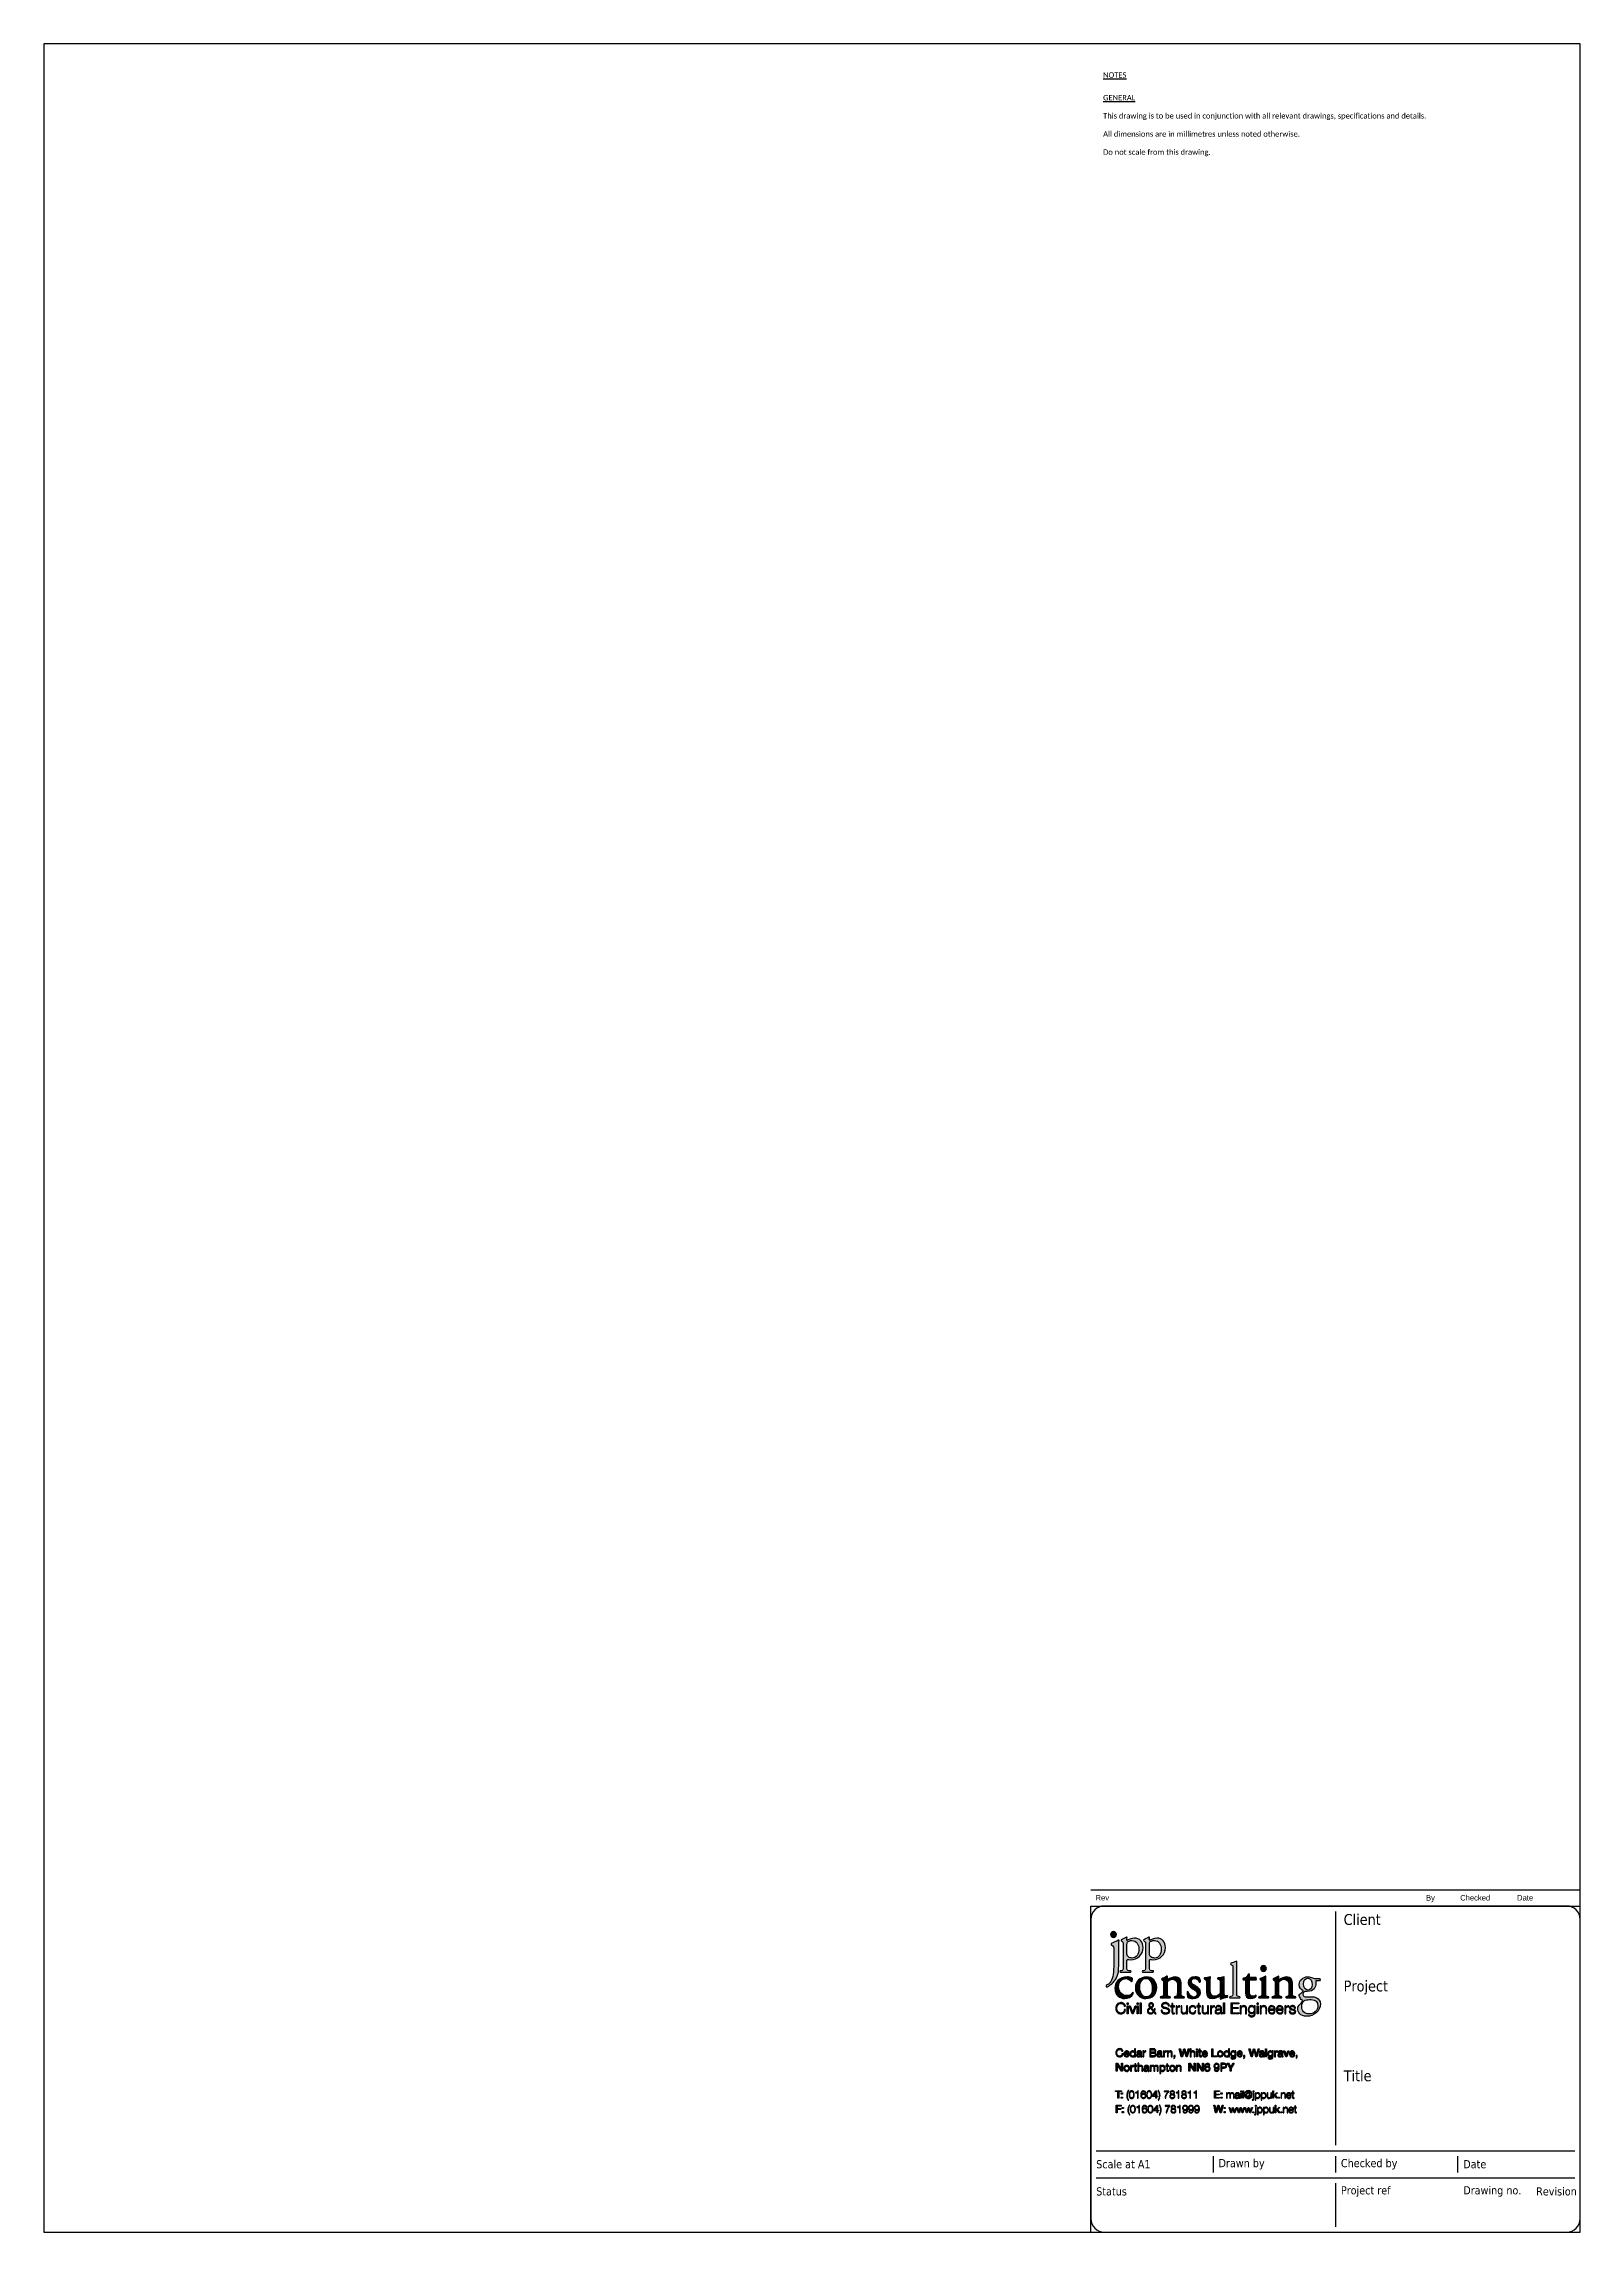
# Paper-space layout 'A1mask (portrait)' of a CAD drawing. Extents: x 0 to 565, y 0 to 805.
import ezdxf
from ezdxf.enums import TextEntityAlignment as Align

# ---------------------------------------------------------------- set-up
doc = ezdxf.new("R2010")
doc.units = 0
doc.layers.get('0').update_dxf_attribs({"linetype": 'CONTINUOUS'})
doc.layers.get('Defpoints').update_dxf_attribs({"linetype": 'CONTINUOUS'})
doc.layers.add('JPP_Mask', color=7, linetype='CONTINUOUS')
doc.layers.add('JPP_Text', color=2, linetype='CONTINUOUS')
doc.styles.add('JPP', font='arial.ttf')
doc.styles.get("Standard").update_dxf_attribs({"font": 'calibri.ttf', "height": 2})

psp = doc.layouts.new('A1mask (portrait)')

# ---------------------------------------------------------------- texts
at = {"layer": 'JPP_Text', "ltscale": 250, "insert": (389.56, 794.5), "char_height": 2, "width": 120.3043, "attachment_point": 1}
psp.add_mtext('\\pt2,4,8,80,114;{\\LNOTES\\P\\H1.5x;\\P\\H0.6667x;GENERAL\\P\\P}This drawing is to be used in conjunction with all relevant drawings, specifications and details.\\P\\PAll dimensions are in millimetres unless noted otherwise.\\P\\PDo not scale from this drawing.', dxfattribs=at)

# ---------------------------------------------------------------- blocks, each defined once
blk = doc.blocks.new('A1mask (portrait)')
at = {"true_color": 0x004a91}
h = blk.add_hatch(color=154, dxfattribs=at)
edge = h.paths.add_edge_path()
edge.add_spline(control_points=[(395.3, 98.13), (395.3, 98.13), (395.3, 104.19), (395.3, 104.19), (395.3, 105.22), (395.35, 106.42), (395.4, 107.29)], knot_values=[5, 5, 5, 5, 6, 6, 6, 7, 7, 7, 7], degree=3, periodic=0)
edge.add_spline(control_points=[(395.4, 107.29), (395.38, 107.39), (395.28, 107.44), (395.15, 107.44)], knot_values=[4, 4, 4, 4, 5, 5, 5, 5], degree=3, periodic=0)
edge.add_spline(control_points=[(395.15, 107.44), (394.58, 107.07), (393.15, 106.42), (392.57, 106.22)], knot_values=[3, 3, 3, 3, 4, 4, 4, 4], degree=3, periodic=0)
edge.add_spline(control_points=[(392.57, 106.22), (392.45, 106.14), (392.45, 105.87), (392.55, 105.77)], knot_values=[2, 2, 2, 2, 3, 3, 3, 3], degree=3, periodic=0)
edge.add_spline(control_points=[(392.55, 105.77), (392.55, 105.77), (392.77, 105.62), (392.77, 105.62), (393.45, 105.16), (393.45, 105.04), (393.45, 104.06)], knot_values=[0, 0, 0, 0, 1, 1, 1, 2, 2, 2, 2], degree=3, periodic=0)
edge.add_spline(control_points=[(393.45, 104.06), (393.45, 104.06), (393.45, 102.48), (393.45, 100.91)], knot_values=[12.5, 12.5, 12.5, 12.5, 13, 13, 13, 13], degree=3, periodic=0)
edge.add_spline(control_points=[(393.45, 100.91), (393.45, 99.33), (393.45, 97.75), (393.45, 97.75), (393.45, 94.69), (393, 92.89), (392.1, 91.84)], knot_values=[11, 11, 11, 11, 11.5, 11.5, 11.5, 12.5, 12.5, 12.5, 12.5], degree=3, periodic=0)
edge.add_spline(control_points=[(392.1, 91.84), (391.75, 91.44), (391.27, 91.04), (390.62, 90.71)], knot_values=[10, 10, 10, 10, 11, 11, 11, 11], degree=3, periodic=0)
edge.add_spline(control_points=[(390.62, 90.71), (390.52, 90.46), (390.67, 90.19), (390.97, 90.14)], knot_values=[9, 9, 9, 9, 10, 10, 10, 10], degree=3, periodic=0)
edge.add_spline(control_points=[(390.97, 90.14), (392.7, 91.21), (394.03, 92.42), (394.78, 94.22)], knot_values=[8, 8, 8, 8, 9, 9, 9, 9], degree=3, periodic=0)
edge.add_spline(control_points=[(394.78, 94.22), (395.13, 95.07), (395.3, 96.32), (395.3, 98.13)], knot_values=[7, 7, 7, 7, 8, 8, 8, 8], degree=3, periodic=0)
at = {"true_color": 0x0081c6}
h = blk.add_hatch(color=142, dxfattribs=at)
edge = h.paths.add_edge_path()
edge.add_spline(control_points=[(394.46, 109.5), (394.46, 110.1), (393.98, 110.58), (393.38, 110.58)], knot_values=[3, 3, 3, 3, 4, 4, 4, 4], degree=3, periodic=0)
edge.add_spline(control_points=[(393.38, 110.58), (392.79, 110.58), (392.31, 110.1), (392.31, 109.5)], knot_values=[2, 2, 2, 2, 3, 3, 3, 3], degree=3, periodic=0)
edge.add_spline(control_points=[(392.31, 109.5), (392.31, 108.91), (392.79, 108.43), (393.38, 108.43)], knot_values=[1, 1, 1, 1, 2, 2, 2, 2], degree=3, periodic=0)
edge.add_spline(control_points=[(393.38, 108.43), (393.98, 108.43), (394.46, 108.91), (394.46, 109.5)], knot_values=[0, 0, 0, 0, 1, 1, 1, 1], degree=3, periodic=0)
at = {"true_color": 0x004a91}
h = blk.add_hatch(color=154, dxfattribs=at)
edge = h.paths.add_edge_path()
edge.add_spline(control_points=[(399.61, 100.24), (402.29, 100.24), (404.22, 102.13), (404.22, 104.75)], knot_values=[9, 9, 9, 9, 10, 10, 10, 10], degree=3, periodic=0)
edge.add_spline(control_points=[(404.22, 104.75), (404.22, 106.66), (402.99, 108.21), (401.08, 108.21)], knot_values=[8, 8, 8, 8, 9, 9, 9, 9], degree=3, periodic=0)
edge.add_spline(control_points=[(401.08, 108.21), (399.87, 108.21), (398.68, 107.43), (398.44, 107.32)], knot_values=[7, 7, 7, 7, 8, 8, 8, 8], degree=3, periodic=0)
edge.add_spline(control_points=[(398.44, 107.32), (398.31, 107.32), (398.27, 107.43), (398.27, 107.57)], knot_values=[6, 6, 6, 6, 7, 7, 7, 7], degree=3, periodic=0)
edge.add_spline(control_points=[(398.27, 107.57), (398.27, 107.81), (398.31, 108.09), (398.34, 108.43)], knot_values=[5, 5, 5, 5, 6, 6, 6, 6], degree=3, periodic=0)
edge.add_spline(control_points=[(398.34, 108.43), (398.31, 108.53), (398.23, 108.57), (398.12, 108.57)], knot_values=[4, 4, 4, 4, 5, 5, 5, 5], degree=3, periodic=0)
edge.add_spline(control_points=[(398.12, 108.57), (397.63, 108.21), (396.74, 107.75), (396.25, 107.55)], knot_values=[3, 3, 3, 3, 4, 4, 4, 4], degree=3, periodic=0)
edge.add_spline(control_points=[(396.25, 107.55), (396.15, 107.49), (396.15, 107.28), (396.23, 107.21)], knot_values=[2, 2, 2, 2, 3, 3, 3, 3], degree=3, periodic=0)
edge.add_spline(control_points=[(396.23, 107.21), (396.23, 107.21), (396.4, 107.09), (396.4, 107.09), (396.91, 106.75), (396.91, 106.66), (396.91, 105.92)], knot_values=[0, 0, 0, 0, 1, 1, 1, 2, 2, 2, 2], degree=3, periodic=0)
edge.add_spline(control_points=[(396.91, 105.92), (396.91, 105.92), (396.91, 103.89), (396.91, 101.86)], knot_values=[21.5, 21.5, 21.5, 21.5, 22, 22, 22, 22], degree=3, periodic=0)
edge.add_spline(control_points=[(396.91, 101.86), (396.91, 99.83), (396.91, 97.8), (396.91, 97.8), (396.91, 96.44), (396.89, 96.25), (396.19, 96.16)], knot_values=[20, 20, 20, 20, 20.5, 20.5, 20.5, 21.5, 21.5, 21.5, 21.5], degree=3, periodic=0)
edge.add_spline(control_points=[(396.19, 96.16), (396.19, 96.16), (395.79, 96.1), (395.79, 96.1), (395.66, 96.01), (395.7, 95.69), (395.83, 95.63)], knot_values=[18, 18, 18, 18, 19, 19, 19, 20, 20, 20, 20], degree=3, periodic=0)
edge.add_spline(control_points=[(395.83, 95.63), (396.36, 95.67), (396.93, 95.69), (397.61, 95.69)], knot_values=[17, 17, 17, 17, 18, 18, 18, 18], degree=3, periodic=0)
edge.add_spline(control_points=[(397.61, 95.69), (398.27, 95.69), (398.82, 95.67), (399.72, 95.63)], knot_values=[16, 16, 16, 16, 17, 17, 17, 17], degree=3, periodic=0)
edge.add_spline(control_points=[(399.72, 95.63), (399.85, 95.69), (399.89, 96.01), (399.76, 96.1)], knot_values=[15, 15, 15, 15, 16, 16, 16, 16], degree=3, periodic=0)
edge.add_spline(control_points=[(399.76, 96.1), (399.76, 96.1), (399.02, 96.2), (399.02, 96.2), (398.34, 96.29), (398.31, 96.46), (398.31, 97.8)], knot_values=[13, 13, 13, 13, 14, 14, 14, 15, 15, 15, 15], degree=3, periodic=0)
edge.add_spline(control_points=[(398.31, 97.8), (398.31, 97.8), (398.31, 99.78), (398.31, 99.78), (398.31, 100.18), (398.4, 100.28), (398.57, 100.31)], knot_values=[11, 11, 11, 11, 12, 12, 12, 13, 13, 13, 13], degree=3, periodic=0)
edge.add_spline(control_points=[(398.57, 100.31), (398.74, 100.28), (399.27, 100.24), (399.61, 100.24)], knot_values=[10, 10, 10, 10, 11, 11, 11, 11], degree=3, periodic=0)
edge = h.paths.add_edge_path(flags=16)
edge.add_spline(control_points=[(398.87, 101.28), (398.49, 101.58), (398.31, 101.81), (398.31, 102.41)], knot_values=[0, 0, 0, 0, 1, 1, 1, 1], degree=3, periodic=0)
edge.add_spline(control_points=[(398.31, 102.41), (398.31, 102.41), (398.31, 103.22), (398.31, 104.03)], knot_values=[6.5, 6.5, 6.5, 6.5, 7, 7, 7, 7], degree=3, periodic=0)
edge.add_spline(control_points=[(398.31, 104.03), (398.31, 104.85), (398.31, 105.66), (398.31, 105.66), (398.31, 106.28), (398.36, 106.56), (398.53, 106.77)], knot_values=[5, 5, 5, 5, 5.5, 5.5, 5.5, 6.5, 6.5, 6.5, 6.5], degree=3, periodic=0)
edge.add_spline(control_points=[(398.53, 106.77), (398.74, 107), (399.33, 107.3), (400.14, 107.3)], knot_values=[4, 4, 4, 4, 5, 5, 5, 5], degree=3, periodic=0)
edge.add_spline(control_points=[(400.14, 107.3), (401.84, 107.3), (402.69, 105.77), (402.69, 104.26)], knot_values=[3, 3, 3, 3, 4, 4, 4, 4], degree=3, periodic=0)
edge.add_spline(control_points=[(402.69, 104.26), (402.69, 102.3), (401.78, 100.86), (400.23, 100.86)], knot_values=[2, 2, 2, 2, 3, 3, 3, 3], degree=3, periodic=0)
edge.add_spline(control_points=[(400.23, 100.86), (399.84, 100.86), (399.25, 100.99), (398.87, 101.28)], knot_values=[1, 1, 1, 1, 2, 2, 2, 2], degree=3, periodic=0)
h = blk.add_hatch(color=154, dxfattribs=at)
edge = h.paths.add_edge_path()
edge.add_spline(control_points=[(406.57, 97.8), (406.57, 97.8), (406.57, 99.78), (406.57, 99.78), (406.57, 100.18), (406.66, 100.28), (406.83, 100.31)], knot_values=[11, 11, 11, 11, 12, 12, 12, 13, 13, 13, 13], degree=3, periodic=0)
edge.add_spline(control_points=[(406.83, 100.31), (407, 100.28), (407.53, 100.24), (407.87, 100.24)], knot_values=[10, 10, 10, 10, 11, 11, 11, 11], degree=3, periodic=0)
edge.add_spline(control_points=[(407.87, 100.24), (410.55, 100.24), (412.48, 102.13), (412.48, 104.75)], knot_values=[9, 9, 9, 9, 10, 10, 10, 10], degree=3, periodic=0)
edge.add_spline(control_points=[(412.48, 104.75), (412.48, 106.66), (411.25, 108.21), (409.34, 108.21)], knot_values=[8, 8, 8, 8, 9, 9, 9, 9], degree=3, periodic=0)
edge.add_spline(control_points=[(409.34, 108.21), (408.13, 108.21), (406.95, 107.43), (406.7, 107.32)], knot_values=[7, 7, 7, 7, 8, 8, 8, 8], degree=3, periodic=0)
edge.add_spline(control_points=[(406.7, 107.32), (406.57, 107.32), (406.53, 107.43), (406.53, 107.57)], knot_values=[6, 6, 6, 6, 7, 7, 7, 7], degree=3, periodic=0)
edge.add_spline(control_points=[(406.53, 107.57), (406.53, 107.81), (406.57, 108.09), (406.61, 108.43)], knot_values=[5, 5, 5, 5, 6, 6, 6, 6], degree=3, periodic=0)
edge.add_spline(control_points=[(406.61, 108.43), (406.57, 108.53), (406.49, 108.57), (406.38, 108.57)], knot_values=[4, 4, 4, 4, 5, 5, 5, 5], degree=3, periodic=0)
edge.add_spline(control_points=[(406.38, 108.57), (405.89, 108.21), (405, 107.75), (404.51, 107.55)], knot_values=[3, 3, 3, 3, 4, 4, 4, 4], degree=3, periodic=0)
edge.add_spline(control_points=[(404.51, 107.55), (404.41, 107.49), (404.41, 107.28), (404.49, 107.21)], knot_values=[2, 2, 2, 2, 3, 3, 3, 3], degree=3, periodic=0)
edge.add_spline(control_points=[(404.49, 107.21), (404.49, 107.21), (404.66, 107.09), (404.66, 107.09), (405.17, 106.75), (405.17, 106.66), (405.17, 105.92)], knot_values=[0, 0, 0, 0, 1, 1, 1, 2, 2, 2, 2], degree=3, periodic=0)
edge.add_spline(control_points=[(405.17, 105.92), (405.17, 105.92), (405.17, 103.89), (405.17, 101.86)], knot_values=[21.5, 21.5, 21.5, 21.5, 22, 22, 22, 22], degree=3, periodic=0)
edge.add_spline(control_points=[(405.17, 101.86), (405.17, 99.83), (405.17, 97.8), (405.17, 97.8), (405.17, 96.44), (405.15, 96.25), (404.45, 96.16)], knot_values=[20, 20, 20, 20, 20.5, 20.5, 20.5, 21.5, 21.5, 21.5, 21.5], degree=3, periodic=0)
edge.add_spline(control_points=[(404.45, 96.16), (404.45, 96.16), (404.06, 96.1), (404.06, 96.1), (403.92, 96.01), (403.96, 95.69), (404.09, 95.63)], knot_values=[18, 18, 18, 18, 19, 19, 19, 20, 20, 20, 20], degree=3, periodic=0)
edge.add_spline(control_points=[(404.09, 95.63), (404.62, 95.67), (405.19, 95.69), (405.87, 95.69)], knot_values=[17, 17, 17, 17, 18, 18, 18, 18], degree=3, periodic=0)
edge.add_spline(control_points=[(405.87, 95.69), (406.53, 95.69), (407.08, 95.67), (407.98, 95.63)], knot_values=[16, 16, 16, 16, 17, 17, 17, 17], degree=3, periodic=0)
edge.add_spline(control_points=[(407.98, 95.63), (408.12, 95.69), (408.15, 96.01), (408.02, 96.1)], knot_values=[15, 15, 15, 15, 16, 16, 16, 16], degree=3, periodic=0)
edge.add_spline(control_points=[(408.02, 96.1), (408.02, 96.1), (407.29, 96.2), (407.29, 96.2), (406.61, 96.29), (406.57, 96.46), (406.57, 97.8)], knot_values=[13, 13, 13, 13, 14, 14, 14, 15, 15, 15, 15], degree=3, periodic=0)
edge = h.paths.add_edge_path(flags=16)
edge.add_spline(control_points=[(407.13, 101.28), (406.76, 101.58), (406.57, 101.81), (406.57, 102.41)], knot_values=[0, 0, 0, 0, 1, 1, 1, 1], degree=3, periodic=0)
edge.add_spline(control_points=[(406.57, 102.41), (406.57, 102.41), (406.57, 103.22), (406.57, 104.03)], knot_values=[6.5, 6.5, 6.5, 6.5, 7, 7, 7, 7], degree=3, periodic=0)
edge.add_spline(control_points=[(406.57, 104.03), (406.57, 104.85), (406.57, 105.66), (406.57, 105.66), (406.57, 106.28), (406.62, 106.56), (406.79, 106.77)], knot_values=[5, 5, 5, 5, 5.5, 5.5, 5.5, 6.5, 6.5, 6.5, 6.5], degree=3, periodic=0)
edge.add_spline(control_points=[(406.79, 106.77), (407, 107), (407.59, 107.3), (408.4, 107.3)], knot_values=[4, 4, 4, 4, 5, 5, 5, 5], degree=3, periodic=0)
edge.add_spline(control_points=[(408.4, 107.3), (410.1, 107.3), (410.95, 105.77), (410.95, 104.26)], knot_values=[3, 3, 3, 3, 4, 4, 4, 4], degree=3, periodic=0)
edge.add_spline(control_points=[(410.95, 104.26), (410.95, 102.3), (410.04, 100.86), (408.49, 100.86)], knot_values=[2, 2, 2, 2, 3, 3, 3, 3], degree=3, periodic=0)
edge.add_spline(control_points=[(408.49, 100.86), (408.1, 100.86), (407.51, 100.99), (407.13, 101.28)], knot_values=[1, 1, 1, 1, 2, 2, 2, 2], degree=3, periodic=0)
at = {"true_color": 0x0081c6}
h = blk.add_hatch(color=142, dxfattribs=at)
edge = h.paths.add_edge_path()
edge.add_spline(control_points=[(438.68, 88.34), (438.68, 88.34), (438.68, 90.58), (438.68, 92.81)], knot_values=[15.5, 15.5, 15.5, 15.5, 16, 16, 16, 16], degree=3, periodic=0)
edge.add_spline(control_points=[(438.68, 92.81), (438.68, 95.04), (438.68, 97.28), (438.68, 97.28), (438.68, 98.11), (438.72, 99.05), (438.73, 99.62)], knot_values=[14, 14, 14, 14, 14.5, 14.5, 14.5, 15.5, 15.5, 15.5, 15.5], degree=3, periodic=0)
edge.add_spline(control_points=[(438.73, 99.62), (438.7, 99.69), (438.62, 99.73), (438.55, 99.73)], knot_values=[13, 13, 13, 13, 14, 14, 14, 14], degree=3, periodic=0)
edge.add_spline(control_points=[(438.55, 99.73), (437.87, 99.37), (436.98, 99.09), (436.51, 98.94)], knot_values=[12, 12, 12, 12, 13, 13, 13, 13], degree=3, periodic=0)
edge.add_spline(control_points=[(436.51, 98.94), (436.41, 98.88), (436.41, 98.62), (436.51, 98.56)], knot_values=[11, 11, 11, 11, 12, 12, 12, 12], degree=3, periodic=0)
edge.add_spline(control_points=[(436.51, 98.56), (436.51, 98.56), (436.69, 98.45), (436.69, 98.45), (437.26, 98.11), (437.28, 97.99), (437.28, 96.88)], knot_values=[9, 9, 9, 9, 10, 10, 10, 11, 11, 11, 11], degree=3, periodic=0)
edge.add_spline(control_points=[(437.28, 96.88), (437.28, 96.88), (437.28, 88.34), (437.28, 88.34), (437.28, 86.98), (437.26, 86.79), (436.56, 86.7)], knot_values=[7, 7, 7, 7, 8, 8, 8, 9, 9, 9, 9], degree=3, periodic=0)
edge.add_spline(control_points=[(436.56, 86.7), (436.56, 86.7), (436.13, 86.64), (436.13, 86.64), (436, 86.55), (436.03, 86.23), (436.17, 86.17)], knot_values=[5, 5, 5, 5, 6, 6, 6, 7, 7, 7, 7], degree=3, periodic=0)
edge.add_spline(control_points=[(436.17, 86.17), (436.73, 86.21), (437.3, 86.23), (437.98, 86.23)], knot_values=[4, 4, 4, 4, 5, 5, 5, 5], degree=3, periodic=0)
edge.add_spline(control_points=[(437.98, 86.23), (438.64, 86.23), (439.19, 86.21), (439.81, 86.17)], knot_values=[3, 3, 3, 3, 4, 4, 4, 4], degree=3, periodic=0)
edge.add_spline(control_points=[(439.81, 86.17), (439.94, 86.23), (439.98, 86.55), (439.85, 86.64)], knot_values=[2, 2, 2, 2, 3, 3, 3, 3], degree=3, periodic=0)
edge.add_spline(control_points=[(439.85, 86.64), (439.85, 86.64), (439.4, 86.7), (439.4, 86.7), (438.72, 86.79), (438.68, 86.98), (438.68, 88.34)], knot_values=[0, 0, 0, 0, 1, 1, 1, 2, 2, 2, 2], degree=3, periodic=0)
at = {"true_color": 0x004a91}
h = blk.add_hatch(color=154, dxfattribs=at)
edge = h.paths.add_edge_path()
edge.add_spline(control_points=[(449.6, 97), (449.6, 97.6), (449.12, 98.08), (448.52, 98.08)], knot_values=[3, 3, 3, 3, 4, 4, 4, 4], degree=3, periodic=0)
edge.add_spline(control_points=[(448.52, 98.08), (447.93, 98.08), (447.45, 97.6), (447.45, 97)], knot_values=[2, 2, 2, 2, 3, 3, 3, 3], degree=3, periodic=0)
edge.add_spline(control_points=[(447.45, 97), (447.45, 96.41), (447.93, 95.93), (448.52, 95.93)], knot_values=[1, 1, 1, 1, 2, 2, 2, 2], degree=3, periodic=0)
edge.add_spline(control_points=[(448.52, 95.93), (449.12, 95.93), (449.6, 96.41), (449.6, 97)], knot_values=[0, 0, 0, 0, 1, 1, 1, 1], degree=3, periodic=0)
at = {"true_color": 0x0081c6}
h = blk.add_hatch(color=142, dxfattribs=at)
h.dxf.hatch_style = 2
edge = h.paths.add_edge_path()
edge.add_spline(control_points=[(400.42, 92.86), (400.42, 93.18), (400.29, 93.48), (400.14, 93.61)], knot_values=[0, 0, 0, 0, 1, 1, 1, 1], degree=3, periodic=0)
edge.add_spline(control_points=[(400.14, 93.61), (399.63, 93.84), (398.89, 93.93), (398.46, 93.93)], knot_values=[12, 12, 12, 12, 13, 13, 13, 13], degree=3, periodic=0)
edge.add_spline(control_points=[(398.46, 93.93), (395.32, 93.93), (393.88, 91.76), (393.88, 89.72)], knot_values=[11, 11, 11, 11, 12, 12, 12, 12], degree=3, periodic=0)
edge.add_spline(control_points=[(393.88, 89.72), (393.88, 88.49), (394.32, 87.57), (394.98, 86.93)], knot_values=[10, 10, 10, 10, 11, 11, 11, 11], degree=3, periodic=0)
edge.add_spline(control_points=[(394.98, 86.93), (395.64, 86.28), (396.57, 85.96), (397.57, 85.96)], knot_values=[9, 9, 9, 9, 10, 10, 10, 10], degree=3, periodic=0)
edge.add_spline(control_points=[(397.57, 85.96), (398.66, 85.96), (400.08, 86.49), (400.72, 87.89)], knot_values=[8, 8, 8, 8, 9, 9, 9, 9], degree=3, periodic=0)
edge.add_spline(control_points=[(400.72, 87.89), (400.7, 88.06), (400.53, 88.19), (400.38, 88.15)], knot_values=[7, 7, 7, 7, 8, 8, 8, 8], degree=3, periodic=0)
edge.add_spline(control_points=[(400.38, 88.15), (399.95, 87.51), (399.38, 87.02), (398.29, 87.02)], knot_values=[6, 6, 6, 6, 7, 7, 7, 7], degree=3, periodic=0)
edge.add_spline(control_points=[(398.29, 87.02), (396.26, 87.02), (395.24, 88.78), (395.24, 90.25)], knot_values=[5, 5, 5, 5, 6, 6, 6, 6], degree=3, periodic=0)
edge.add_spline(control_points=[(395.24, 90.25), (395.24, 92.25), (396.53, 93.29), (397.85, 93.29)], knot_values=[4, 4, 4, 4, 5, 5, 5, 5], degree=3, periodic=0)
edge.add_spline(control_points=[(397.85, 93.29), (398.62, 93.29), (399.32, 92.8), (399.74, 92.29)], knot_values=[3, 3, 3, 3, 4, 4, 4, 4], degree=3, periodic=0)
edge.add_spline(control_points=[(399.74, 92.29), (399.81, 92.2), (399.91, 92.16), (400, 92.16)], knot_values=[2, 2, 2, 2, 3, 3, 3, 3], degree=3, periodic=0)
edge.add_spline(control_points=[(400, 92.16), (400.23, 92.16), (400.42, 92.52), (400.42, 92.86)], knot_values=[1, 1, 1, 1, 2, 2, 2, 2], degree=3, periodic=0)
h = blk.add_hatch(color=142, dxfattribs=at)
edge = h.paths.add_edge_path()
edge.add_spline(control_points=[(409.28, 90.02), (409.28, 92.35), (407.56, 93.93), (405.44, 93.93)], knot_values=[3, 3, 3, 3, 4, 4, 4, 4], degree=3, periodic=0)
edge.add_spline(control_points=[(405.44, 93.93), (403.21, 93.93), (401.42, 92.23), (401.42, 89.85)], knot_values=[2, 2, 2, 2, 3, 3, 3, 3], degree=3, periodic=0)
edge.add_spline(control_points=[(401.42, 89.85), (401.42, 87.49), (403.12, 85.96), (405.29, 85.96)], knot_values=[1, 1, 1, 1, 2, 2, 2, 2], degree=3, periodic=0)
edge.add_spline(control_points=[(405.29, 85.96), (407.65, 85.96), (409.28, 87.66), (409.28, 90.02)], knot_values=[0, 0, 0, 0, 1, 1, 1, 1], degree=3, periodic=0)
edge = h.paths.add_edge_path(flags=16)
edge.add_spline(control_points=[(407.65, 89.72), (407.65, 88.27), (407.14, 86.53), (405.48, 86.53)], knot_values=[2, 2, 2, 2, 3, 3, 3, 3], degree=3, periodic=0)
edge.add_spline(control_points=[(405.48, 86.53), (403.82, 86.53), (403.04, 88.38), (403.04, 90.1)], knot_values=[1, 1, 1, 1, 2, 2, 2, 2], degree=3, periodic=0)
edge.add_spline(control_points=[(403.04, 90.1), (403.04, 92.18), (403.97, 93.37), (405.22, 93.37)], knot_values=[0, 0, 0, 0, 1, 1, 1, 1], degree=3, periodic=0)
edge.add_spline(control_points=[(405.22, 93.37), (407.01, 93.37), (407.65, 91.33), (407.65, 89.72)], knot_values=[3, 3, 3, 3, 4, 4, 4, 4], degree=3, periodic=0)
h = blk.add_hatch(color=142, dxfattribs=at)
edge = h.paths.add_edge_path()
edge.add_spline(control_points=[(418.25, 88.34), (418.25, 88.34), (418.25, 91.59), (418.25, 91.59), (418.25, 92.86), (417.6, 93.93), (416.04, 93.93)], knot_values=[8, 8, 8, 8, 9, 9, 9, 10, 10, 10, 10], degree=3, periodic=0)
edge.add_spline(control_points=[(416.04, 93.93), (415.07, 93.93), (414.18, 93.46), (413.39, 92.97)], knot_values=[7, 7, 7, 7, 8, 8, 8, 8], degree=3, periodic=0)
edge.add_spline(control_points=[(413.39, 92.97), (413.26, 92.97), (413.18, 93.06), (413.18, 93.18)], knot_values=[6, 6, 6, 6, 7, 7, 7, 7], degree=3, periodic=0)
edge.add_spline(control_points=[(413.18, 93.18), (413.18, 93.35), (413.18, 93.63), (413.22, 94.06)], knot_values=[5, 5, 5, 5, 6, 6, 6, 6], degree=3, periodic=0)
edge.add_spline(control_points=[(413.22, 94.06), (413.18, 94.16), (413.09, 94.2), (413.01, 94.2)], knot_values=[4, 4, 4, 4, 5, 5, 5, 5], degree=3, periodic=0)
edge.add_spline(control_points=[(413.01, 94.2), (412.64, 93.91), (411.56, 93.42), (411.13, 93.27)], knot_values=[3, 3, 3, 3, 4, 4, 4, 4], degree=3, periodic=0)
edge.add_spline(control_points=[(411.13, 93.27), (411.03, 93.21), (411.03, 93.01), (411.11, 92.93)], knot_values=[2, 2, 2, 2, 3, 3, 3, 3], degree=3, periodic=0)
edge.add_spline(control_points=[(411.11, 92.93), (411.11, 92.93), (411.28, 92.82), (411.28, 92.82), (411.79, 92.48), (411.79, 92.38), (411.79, 91.65)], knot_values=[0, 0, 0, 0, 1, 1, 1, 2, 2, 2, 2], degree=3, periodic=0)
edge.add_spline(control_points=[(411.79, 91.65), (411.79, 91.65), (411.79, 90.82), (411.79, 89.99)], knot_values=[31.5, 31.5, 31.5, 31.5, 32, 32, 32, 32], degree=3, periodic=0)
edge.add_spline(control_points=[(411.79, 89.99), (411.79, 89.17), (411.79, 88.34), (411.79, 88.34), (411.79, 86.98), (411.77, 86.79), (411.07, 86.7)], knot_values=[30, 30, 30, 30, 30.5, 30.5, 30.5, 31.5, 31.5, 31.5, 31.5], degree=3, periodic=0)
edge.add_spline(control_points=[(411.07, 86.7), (411.07, 86.7), (410.67, 86.64), (410.67, 86.64), (410.54, 86.55), (410.58, 86.23), (410.71, 86.17)], knot_values=[28, 28, 28, 28, 29, 29, 29, 30, 30, 30, 30], degree=3, periodic=0)
edge.add_spline(control_points=[(410.71, 86.17), (411.24, 86.21), (411.81, 86.23), (412.49, 86.23)], knot_values=[27, 27, 27, 27, 28, 28, 28, 28], degree=3, periodic=0)
edge.add_spline(control_points=[(412.49, 86.23), (413.15, 86.23), (413.69, 86.21), (414.2, 86.17)], knot_values=[26, 26, 26, 26, 27, 27, 27, 27], degree=3, periodic=0)
edge.add_spline(control_points=[(414.2, 86.17), (414.34, 86.23), (414.37, 86.55), (414.24, 86.64)], knot_values=[25, 25, 25, 25, 26, 26, 26, 26], degree=3, periodic=0)
edge.add_spline(control_points=[(414.24, 86.64), (414.24, 86.64), (413.9, 86.7), (413.9, 86.7), (413.22, 86.81), (413.18, 86.98), (413.18, 88.34)], knot_values=[23, 23, 23, 23, 24, 24, 24, 25, 25, 25, 25], degree=3, periodic=0)
edge.add_spline(control_points=[(413.18, 88.34), (413.18, 88.34), (413.18, 91.23), (413.18, 91.23), (413.18, 91.78), (413.22, 92.04), (413.47, 92.37)], knot_values=[21, 21, 21, 21, 22, 22, 22, 23, 23, 23, 23], degree=3, periodic=0)
edge.add_spline(control_points=[(413.47, 92.37), (413.73, 92.72), (414.36, 93.03), (415.07, 93.03)], knot_values=[20, 20, 20, 20, 21, 21, 21, 21], degree=3, periodic=0)
edge.add_spline(control_points=[(415.07, 93.03), (416.36, 93.03), (416.85, 92.23), (416.85, 91.16)], knot_values=[19, 19, 19, 19, 20, 20, 20, 20], degree=3, periodic=0)
edge.add_spline(control_points=[(416.85, 91.16), (416.85, 91.16), (416.85, 88.34), (416.85, 88.34), (416.85, 86.98), (416.83, 86.81), (416.13, 86.7)], knot_values=[17, 17, 17, 17, 18, 18, 18, 19, 19, 19, 19], degree=3, periodic=0)
edge.add_spline(control_points=[(416.13, 86.7), (416.13, 86.7), (415.77, 86.64), (415.77, 86.64), (415.64, 86.55), (415.68, 86.23), (415.81, 86.17)], knot_values=[15, 15, 15, 15, 16, 16, 16, 17, 17, 17, 17], degree=3, periodic=0)
edge.add_spline(control_points=[(415.81, 86.17), (416.32, 86.21), (416.89, 86.23), (417.57, 86.23)], knot_values=[14, 14, 14, 14, 15, 15, 15, 15], degree=3, periodic=0)
edge.add_spline(control_points=[(417.57, 86.23), (418.23, 86.23), (418.77, 86.21), (419.34, 86.17)], knot_values=[13, 13, 13, 13, 14, 14, 14, 14], degree=3, periodic=0)
edge.add_spline(control_points=[(419.34, 86.17), (419.47, 86.23), (419.51, 86.55), (419.38, 86.64)], knot_values=[12, 12, 12, 12, 13, 13, 13, 13], degree=3, periodic=0)
edge.add_spline(control_points=[(419.38, 86.64), (419.38, 86.64), (418.96, 86.7), (418.96, 86.7), (418.28, 86.79), (418.25, 86.98), (418.25, 88.34)], knot_values=[10, 10, 10, 10, 11, 11, 11, 12, 12, 12, 12], degree=3, periodic=0)
h = blk.add_hatch(color=142, dxfattribs=at)
edge = h.paths.add_edge_path()
edge.add_spline(control_points=[(425.38, 88.12), (425.38, 89.46), (424.46, 90.1), (423.46, 90.67)], knot_values=[5, 5, 5, 5, 6, 6, 6, 6], degree=3, periodic=0)
edge.add_spline(control_points=[(423.46, 90.67), (422.8, 91.04), (422, 91.46), (422, 92.23)], knot_values=[4, 4, 4, 4, 5, 5, 5, 5], degree=3, periodic=0)
edge.add_spline(control_points=[(422, 92.23), (422, 92.91), (422.48, 93.39), (423.21, 93.39)], knot_values=[3, 3, 3, 3, 4, 4, 4, 4], degree=3, periodic=0)
edge.add_spline(control_points=[(423.21, 93.39), (423.99, 93.39), (424.55, 92.84), (424.87, 92.01)], knot_values=[2, 2, 2, 2, 3, 3, 3, 3], degree=3, periodic=0)
edge.add_spline(control_points=[(424.87, 92.01), (424.97, 91.89), (425.25, 91.93), (425.33, 92.06)], knot_values=[1, 1, 1, 1, 2, 2, 2, 2], degree=3, periodic=0)
edge.add_spline(control_points=[(425.33, 92.06), (425.33, 92.57), (425.19, 93.18), (425.02, 93.59)], knot_values=[0, 0, 0, 0, 1, 1, 1, 1], degree=3, periodic=0)
edge.add_spline(control_points=[(425.02, 93.59), (424.85, 93.74), (424.16, 93.93), (423.36, 93.93)], knot_values=[15, 15, 15, 15, 16, 16, 16, 16], degree=3, periodic=0)
edge.add_spline(control_points=[(423.36, 93.93), (421.93, 93.93), (420.79, 93.16), (420.79, 91.78)], knot_values=[14, 14, 14, 14, 15, 15, 15, 15], degree=3, periodic=0)
edge.add_spline(control_points=[(420.79, 91.78), (420.79, 90.74), (421.57, 90.08), (422.66, 89.46)], knot_values=[13, 13, 13, 13, 14, 14, 14, 14], degree=3, periodic=0)
edge.add_spline(control_points=[(422.66, 89.46), (423.36, 89.06), (424.12, 88.59), (424.12, 87.72)], knot_values=[12, 12, 12, 12, 13, 13, 13, 13], degree=3, periodic=0)
edge.add_spline(control_points=[(424.12, 87.72), (424.12, 86.91), (423.53, 86.51), (422.85, 86.51)], knot_values=[11, 11, 11, 11, 12, 12, 12, 12], degree=3, periodic=0)
edge.add_spline(control_points=[(422.85, 86.51), (421.78, 86.51), (421.17, 87.42), (420.85, 88.46)], knot_values=[10, 10, 10, 10, 11, 11, 11, 11], degree=3, periodic=0)
edge.add_spline(control_points=[(420.85, 88.46), (420.76, 88.57), (420.51, 88.55), (420.42, 88.44)], knot_values=[9, 9, 9, 9, 10, 10, 10, 10], degree=3, periodic=0)
edge.add_spline(control_points=[(420.42, 88.44), (420.38, 87.81), (420.49, 86.89), (420.64, 86.53)], knot_values=[8, 8, 8, 8, 9, 9, 9, 9], degree=3, periodic=0)
edge.add_spline(control_points=[(420.64, 86.53), (421.12, 86.15), (421.78, 85.96), (422.66, 85.96)], knot_values=[7, 7, 7, 7, 8, 8, 8, 8], degree=3, periodic=0)
edge.add_spline(control_points=[(422.66, 85.96), (424.06, 85.96), (425.38, 86.68), (425.38, 88.12)], knot_values=[6, 6, 6, 6, 7, 7, 7, 7], degree=3, periodic=0)
h = blk.add_hatch(color=142, dxfattribs=at)
edge = h.paths.add_edge_path()
edge.add_spline(control_points=[(428.95, 89), (428.95, 89), (428.95, 89.79), (428.95, 90.58)], knot_values=[27.5, 27.5, 27.5, 27.5, 28, 28, 28, 28], degree=3, periodic=0)
edge.add_spline(control_points=[(428.95, 90.58), (428.95, 91.37), (428.95, 92.16), (428.95, 92.16), (428.95, 93.08), (428.97, 93.48), (429.01, 93.8)], knot_values=[26, 26, 26, 26, 26.5, 26.5, 26.5, 27.5, 27.5, 27.5, 27.5], degree=3, periodic=0)
edge.add_spline(control_points=[(429.01, 93.8), (428.99, 93.88), (428.93, 93.91), (428.82, 93.93)], knot_values=[25, 25, 25, 25, 26, 26, 26, 26], degree=3, periodic=0)
edge.add_spline(control_points=[(428.82, 93.93), (428.4, 93.78), (427.67, 93.61), (426.8, 93.59)], knot_values=[24, 24, 24, 24, 25, 25, 25, 25], degree=3, periodic=0)
edge.add_spline(control_points=[(426.8, 93.59), (426.67, 93.54), (426.65, 93.27), (426.76, 93.18)], knot_values=[23, 23, 23, 23, 24, 24, 24, 24], degree=3, periodic=0)
edge.add_spline(control_points=[(426.76, 93.18), (426.76, 93.18), (426.99, 93.08), (426.99, 93.08), (427.55, 92.84), (427.55, 92.67), (427.55, 91.48)], knot_values=[21, 21, 21, 21, 22, 22, 22, 23, 23, 23, 23], degree=3, periodic=0)
edge.add_spline(control_points=[(427.55, 91.48), (427.55, 91.48), (427.55, 88.32), (427.55, 88.32), (427.55, 86.79), (428.18, 85.96), (429.84, 85.96)], knot_values=[19, 19, 19, 19, 20, 20, 20, 21, 21, 21, 21], degree=3, periodic=0)
edge.add_spline(control_points=[(429.84, 85.96), (430.95, 85.96), (431.88, 86.59), (432.45, 86.94)], knot_values=[18, 18, 18, 18, 19, 19, 19, 19], degree=3, periodic=0)
edge.add_spline(control_points=[(432.45, 86.94), (432.56, 86.94), (432.62, 86.85), (432.62, 86.68)], knot_values=[17, 17, 17, 17, 18, 18, 18, 18], degree=3, periodic=0)
edge.add_spline(control_points=[(432.62, 86.68), (432.62, 86.68), (432.62, 85.91), (432.62, 85.91), (432.65, 85.83), (432.75, 85.77), (432.84, 85.77)], knot_values=[15, 15, 15, 15, 16, 16, 16, 17, 17, 17, 17], degree=3, periodic=0)
edge.add_spline(control_points=[(432.84, 85.77), (433.48, 86.13), (434.58, 86.32), (435.32, 86.47)], knot_values=[14, 14, 14, 14, 15, 15, 15, 15], degree=3, periodic=0)
edge.add_spline(control_points=[(435.32, 86.47), (435.47, 86.55), (435.45, 86.93), (435.34, 87.02)], knot_values=[13, 13, 13, 13, 14, 14, 14, 14], degree=3, periodic=0)
edge.add_spline(control_points=[(435.34, 87.02), (435.07, 86.96), (434.83, 86.93), (434.6, 86.93)], knot_values=[12, 12, 12, 12, 13, 13, 13, 13], degree=3, periodic=0)
edge.add_spline(control_points=[(434.6, 86.93), (434.07, 86.93), (434.01, 87.49), (434.01, 88.98)], knot_values=[11, 11, 11, 11, 12, 12, 12, 12], degree=3, periodic=0)
edge.add_spline(control_points=[(434.01, 88.98), (434.01, 88.98), (434.01, 92.16), (434.01, 92.16), (434.01, 92.86), (434.03, 93.44), (434.07, 93.8)], knot_values=[9, 9, 9, 9, 10, 10, 10, 11, 11, 11, 11], degree=3, periodic=0)
edge.add_spline(control_points=[(434.07, 93.8), (434.05, 93.88), (433.99, 93.91), (433.9, 93.93)], knot_values=[8, 8, 8, 8, 9, 9, 9, 9], degree=3, periodic=0)
edge.add_spline(control_points=[(433.9, 93.93), (433.48, 93.74), (432.45, 93.61), (431.69, 93.59)], knot_values=[7, 7, 7, 7, 8, 8, 8, 8], degree=3, periodic=0)
edge.add_spline(control_points=[(431.69, 93.59), (431.54, 93.52), (431.54, 93.25), (431.67, 93.18)], knot_values=[6, 6, 6, 6, 7, 7, 7, 7], degree=3, periodic=0)
edge.add_spline(control_points=[(431.67, 93.18), (431.67, 93.18), (431.92, 93.08), (431.92, 93.08), (432.48, 92.86), (432.62, 92.82), (432.62, 91.59)], knot_values=[4, 4, 4, 4, 5, 5, 5, 6, 6, 6, 6], degree=3, periodic=0)
edge.add_spline(control_points=[(432.62, 91.59), (432.62, 91.59), (432.62, 88.49), (432.62, 88.49), (432.62, 87.91), (432.48, 87.62), (432.24, 87.4)], knot_values=[2, 2, 2, 2, 3, 3, 3, 4, 4, 4, 4], degree=3, periodic=0)
edge.add_spline(control_points=[(432.24, 87.4), (431.82, 87.04), (431.22, 86.83), (430.71, 86.83)], knot_values=[1, 1, 1, 1, 2, 2, 2, 2], degree=3, periodic=0)
edge.add_spline(control_points=[(430.71, 86.83), (429.27, 86.83), (428.95, 87.7), (428.95, 89)], knot_values=[0, 0, 0, 0, 1, 1, 1, 1], degree=3, periodic=0)
h = blk.add_hatch(color=142, dxfattribs=at)
edge = h.paths.add_edge_path()
edge.add_spline(control_points=[(443.34, 88.89), (443.34, 88.89), (443.34, 92.42), (443.34, 92.42), (443.34, 92.82), (443.36, 92.87), (443.68, 92.87)], knot_values=[0, 0, 0, 0, 1, 1, 1, 2, 2, 2, 2], degree=3, periodic=0)
edge.add_spline(control_points=[(443.68, 92.87), (443.68, 92.87), (444.22, 92.87), (444.75, 92.87)], knot_values=[19.5, 19.5, 19.5, 19.5, 20, 20, 20, 20], degree=3, periodic=0)
edge.add_spline(control_points=[(444.75, 92.87), (445.28, 92.87), (445.82, 92.87), (445.82, 92.87), (445.99, 92.99), (446.02, 93.5), (445.8, 93.67)], knot_values=[18, 18, 18, 18, 18.5, 18.5, 18.5, 19.5, 19.5, 19.5, 19.5], degree=3, periodic=0)
edge.add_spline(control_points=[(445.8, 93.67), (445.8, 93.67), (443.7, 93.67), (443.7, 93.67), (443.38, 93.67), (443.36, 93.69), (443.36, 94.03)], knot_values=[16, 16, 16, 16, 17, 17, 17, 18, 18, 18, 18], degree=3, periodic=0)
edge.add_spline(control_points=[(443.36, 94.03), (443.36, 94.03), (443.36, 94.88), (443.36, 94.88), (443.28, 95.01), (443.06, 95.01), (442.96, 94.97)], knot_values=[14, 14, 14, 14, 15, 15, 15, 16, 16, 16, 16], degree=3, periodic=0)
edge.add_spline(control_points=[(442.96, 94.97), (442.77, 94.59), (442.42, 94.08), (442.17, 93.86)], knot_values=[13, 13, 13, 13, 14, 14, 14, 14], degree=3, periodic=0)
edge.add_spline(control_points=[(442.17, 93.86), (441.98, 93.69), (441.51, 93.44), (440.96, 93.27)], knot_values=[12, 12, 12, 12, 13, 13, 13, 13], degree=3, periodic=0)
edge.add_spline(control_points=[(440.96, 93.27), (440.89, 93.16), (440.91, 92.95), (441.02, 92.87)], knot_values=[11, 11, 11, 11, 12, 12, 12, 12], degree=3, periodic=0)
edge.add_spline(control_points=[(441.02, 92.87), (441.02, 92.87), (441.55, 92.87), (441.55, 92.87), (441.93, 92.87), (441.94, 92.84), (441.94, 92.33)], knot_values=[9, 9, 9, 9, 10, 10, 10, 11, 11, 11, 11], degree=3, periodic=0)
edge.add_spline(control_points=[(441.94, 92.33), (441.94, 92.33), (441.94, 88), (441.94, 88), (441.94, 86.87), (442.28, 85.96), (443.91, 85.96)], knot_values=[7, 7, 7, 7, 8, 8, 8, 9, 9, 9, 9], degree=3, periodic=0)
edge.add_spline(control_points=[(443.91, 85.96), (444.87, 85.96), (445.55, 86.43), (445.89, 86.83)], knot_values=[6, 6, 6, 6, 7, 7, 7, 7], degree=3, periodic=0)
edge.add_spline(control_points=[(445.89, 86.83), (445.93, 86.94), (445.85, 87.15), (445.7, 87.15)], knot_values=[5, 5, 5, 5, 6, 6, 6, 6], degree=3, periodic=0)
edge.add_spline(control_points=[(445.7, 87.15), (445.65, 87.15), (445.4, 86.94), (445.23, 86.89)], knot_values=[4, 4, 4, 4, 5, 5, 5, 5], degree=3, periodic=0)
edge.add_spline(control_points=[(445.23, 86.89), (445.08, 86.83), (444.91, 86.79), (444.72, 86.79)], knot_values=[3, 3, 3, 3, 4, 4, 4, 4], degree=3, periodic=0)
edge.add_spline(control_points=[(444.72, 86.79), (443.47, 86.79), (443.34, 87.79), (443.34, 88.89)], knot_values=[2, 2, 2, 2, 3, 3, 3, 3], degree=3, periodic=0)
h = blk.add_hatch(color=142, dxfattribs=at)
edge = h.paths.add_edge_path()
edge.add_spline(control_points=[(449.33, 88.34), (449.33, 88.34), (449.33, 91.74), (449.33, 91.74), (449.33, 92.52), (449.37, 93.42), (449.4, 94.08)], knot_values=[5, 5, 5, 5, 6, 6, 6, 7, 7, 7, 7], degree=3, periodic=0)
edge.add_spline(control_points=[(449.4, 94.08), (449.38, 94.16), (449.31, 94.2), (449.21, 94.2)], knot_values=[4, 4, 4, 4, 5, 5, 5, 5], degree=3, periodic=0)
edge.add_spline(control_points=[(449.21, 94.2), (448.78, 93.91), (447.7, 93.42), (447.27, 93.27)], knot_values=[3, 3, 3, 3, 4, 4, 4, 4], degree=3, periodic=0)
edge.add_spline(control_points=[(447.27, 93.27), (447.18, 93.21), (447.18, 93.01), (447.25, 92.93)], knot_values=[2, 2, 2, 2, 3, 3, 3, 3], degree=3, periodic=0)
edge.add_spline(control_points=[(447.25, 92.93), (447.25, 92.93), (447.42, 92.82), (447.42, 92.82), (447.93, 92.48), (447.93, 92.38), (447.93, 91.65)], knot_values=[0, 0, 0, 0, 1, 1, 1, 2, 2, 2, 2], degree=3, periodic=0)
edge.add_spline(control_points=[(447.93, 91.65), (447.93, 91.65), (447.93, 90.82), (447.93, 89.99)], knot_values=[15.5, 15.5, 15.5, 15.5, 16, 16, 16, 16], degree=3, periodic=0)
edge.add_spline(control_points=[(447.93, 89.99), (447.93, 89.17), (447.93, 88.34), (447.93, 88.34), (447.93, 86.98), (447.91, 86.79), (447.21, 86.7)], knot_values=[14, 14, 14, 14, 14.5, 14.5, 14.5, 15.5, 15.5, 15.5, 15.5], degree=3, periodic=0)
edge.add_spline(control_points=[(447.21, 86.7), (447.21, 86.7), (446.82, 86.64), (446.82, 86.64), (446.68, 86.55), (446.72, 86.23), (446.85, 86.17)], knot_values=[12, 12, 12, 12, 13, 13, 13, 14, 14, 14, 14], degree=3, periodic=0)
edge.add_spline(control_points=[(446.85, 86.17), (447.38, 86.21), (447.95, 86.23), (448.63, 86.23)], knot_values=[11, 11, 11, 11, 12, 12, 12, 12], degree=3, periodic=0)
edge.add_spline(control_points=[(448.63, 86.23), (449.29, 86.23), (449.84, 86.21), (450.4, 86.17)], knot_values=[10, 10, 10, 10, 11, 11, 11, 11], degree=3, periodic=0)
edge.add_spline(control_points=[(450.4, 86.17), (450.54, 86.23), (450.57, 86.55), (450.44, 86.64)], knot_values=[9, 9, 9, 9, 10, 10, 10, 10], degree=3, periodic=0)
edge.add_spline(control_points=[(450.44, 86.64), (450.44, 86.64), (450.05, 86.7), (450.05, 86.7), (449.37, 86.79), (449.33, 86.98), (449.33, 88.34)], knot_values=[7, 7, 7, 7, 8, 8, 8, 9, 9, 9, 9], degree=3, periodic=0)
h = blk.add_hatch(color=142, dxfattribs=at)
edge = h.paths.add_edge_path()
edge.add_spline(control_points=[(454.46, 92.37), (454.73, 92.72), (455.35, 93.03), (456.07, 93.03)], knot_values=[20, 20, 20, 20, 21, 21, 21, 21], degree=3, periodic=0)
edge.add_spline(control_points=[(456.07, 93.03), (457.35, 93.03), (457.85, 92.23), (457.85, 91.16)], knot_values=[19, 19, 19, 19, 20, 20, 20, 20], degree=3, periodic=0)
edge.add_spline(control_points=[(457.85, 91.16), (457.85, 91.16), (457.85, 88.34), (457.85, 88.34), (457.85, 86.98), (457.83, 86.81), (457.13, 86.7)], knot_values=[17, 17, 17, 17, 18, 18, 18, 19, 19, 19, 19], degree=3, periodic=0)
edge.add_spline(control_points=[(457.13, 86.7), (457.13, 86.7), (456.77, 86.64), (456.77, 86.64), (456.64, 86.55), (456.67, 86.23), (456.81, 86.17)], knot_values=[15, 15, 15, 15, 16, 16, 16, 17, 17, 17, 17], degree=3, periodic=0)
edge.add_spline(control_points=[(456.81, 86.17), (457.32, 86.21), (457.88, 86.23), (458.56, 86.23)], knot_values=[14, 14, 14, 14, 15, 15, 15, 15], degree=3, periodic=0)
edge.add_spline(control_points=[(458.56, 86.23), (459.22, 86.23), (459.77, 86.21), (460.34, 86.17)], knot_values=[13, 13, 13, 13, 14, 14, 14, 14], degree=3, periodic=0)
edge.add_spline(control_points=[(460.34, 86.17), (460.47, 86.23), (460.51, 86.55), (460.38, 86.64)], knot_values=[12, 12, 12, 12, 13, 13, 13, 13], degree=3, periodic=0)
edge.add_spline(control_points=[(460.38, 86.64), (460.38, 86.64), (459.96, 86.7), (459.96, 86.7), (459.28, 86.79), (459.24, 86.98), (459.24, 88.34)], knot_values=[10, 10, 10, 10, 11, 11, 11, 12, 12, 12, 12], degree=3, periodic=0)
edge.add_spline(control_points=[(459.24, 88.34), (459.24, 88.34), (459.24, 91.59), (459.24, 91.59), (459.24, 92.86), (458.6, 93.93), (457.03, 93.93)], knot_values=[8, 8, 8, 8, 9, 9, 9, 10, 10, 10, 10], degree=3, periodic=0)
edge.add_spline(control_points=[(457.03, 93.93), (456.07, 93.93), (455.18, 93.46), (454.39, 92.97)], knot_values=[7, 7, 7, 7, 8, 8, 8, 8], degree=3, periodic=0)
edge.add_spline(control_points=[(454.39, 92.97), (454.26, 92.97), (454.18, 93.06), (454.18, 93.18)], knot_values=[6, 6, 6, 6, 7, 7, 7, 7], degree=3, periodic=0)
edge.add_spline(control_points=[(454.18, 93.18), (454.18, 93.35), (454.18, 93.63), (454.22, 94.06)], knot_values=[5, 5, 5, 5, 6, 6, 6, 6], degree=3, periodic=0)
edge.add_spline(control_points=[(454.22, 94.06), (454.18, 94.16), (454.09, 94.2), (454.01, 94.2)], knot_values=[4, 4, 4, 4, 5, 5, 5, 5], degree=3, periodic=0)
edge.add_spline(control_points=[(454.01, 94.2), (453.63, 93.91), (452.56, 93.42), (452.12, 93.27)], knot_values=[3, 3, 3, 3, 4, 4, 4, 4], degree=3, periodic=0)
edge.add_spline(control_points=[(452.12, 93.27), (452.03, 93.21), (452.03, 93.01), (452.1, 92.93)], knot_values=[2, 2, 2, 2, 3, 3, 3, 3], degree=3, periodic=0)
edge.add_spline(control_points=[(452.1, 92.93), (452.1, 92.93), (452.27, 92.82), (452.27, 92.82), (452.78, 92.48), (452.78, 92.38), (452.78, 91.65)], knot_values=[0, 0, 0, 0, 1, 1, 1, 2, 2, 2, 2], degree=3, periodic=0)
edge.add_spline(control_points=[(452.78, 91.65), (452.78, 91.65), (452.78, 90.82), (452.78, 89.99)], knot_values=[31.5, 31.5, 31.5, 31.5, 32, 32, 32, 32], degree=3, periodic=0)
edge.add_spline(control_points=[(452.78, 89.99), (452.78, 89.17), (452.78, 88.34), (452.78, 88.34), (452.78, 86.98), (452.76, 86.79), (452.07, 86.7)], knot_values=[30, 30, 30, 30, 30.5, 30.5, 30.5, 31.5, 31.5, 31.5, 31.5], degree=3, periodic=0)
edge.add_spline(control_points=[(452.07, 86.7), (452.07, 86.7), (451.67, 86.64), (451.67, 86.64), (451.54, 86.55), (451.57, 86.23), (451.71, 86.17)], knot_values=[28, 28, 28, 28, 29, 29, 29, 30, 30, 30, 30], degree=3, periodic=0)
edge.add_spline(control_points=[(451.71, 86.17), (452.24, 86.21), (452.8, 86.23), (453.48, 86.23)], knot_values=[27, 27, 27, 27, 28, 28, 28, 28], degree=3, periodic=0)
edge.add_spline(control_points=[(453.48, 86.23), (454.14, 86.23), (454.69, 86.21), (455.2, 86.17)], knot_values=[26, 26, 26, 26, 27, 27, 27, 27], degree=3, periodic=0)
edge.add_spline(control_points=[(455.2, 86.17), (455.33, 86.23), (455.37, 86.55), (455.24, 86.64)], knot_values=[25, 25, 25, 25, 26, 26, 26, 26], degree=3, periodic=0)
edge.add_spline(control_points=[(455.24, 86.64), (455.24, 86.64), (454.9, 86.7), (454.9, 86.7), (454.22, 86.81), (454.18, 86.98), (454.18, 88.34)], knot_values=[23, 23, 23, 23, 24, 24, 24, 25, 25, 25, 25], degree=3, periodic=0)
edge.add_spline(control_points=[(454.18, 88.34), (454.18, 88.34), (454.18, 91.23), (454.18, 91.23), (454.18, 91.78), (454.22, 92.04), (454.46, 92.37)], knot_values=[21, 21, 21, 21, 22, 22, 22, 23, 23, 23, 23], degree=3, periodic=0)
h = blk.add_hatch(color=142, dxfattribs=at)
edge = h.paths.add_edge_path()
edge.add_spline(control_points=[(466.66, 86.64), (465.77, 86.64), (464.95, 86.57), (464.26, 86.57), (463.93, 86.57), (463.66, 86.63), (463.44, 86.73), (463.22, 86.88), (462.97, 87.34), (462.97, 87.56), (462.97, 88.1), (463.57, 88.46), (463.8, 88.59), (464.02, 88.58), (464.29, 88.54), (464.63, 88.54), (467.03, 88.54), (467.8, 90.24), (467.8, 91.54), (467.8, 91.86), (467.8, 92.18), (467.76, 92.5), (467.76, 92.5), (469.12, 92.5), (469.12, 92.5), (469.41, 92.54), (469.44, 93.18), (469.24, 93.28), (469.24, 93.28), (467.71, 93.28), (467.71, 93.28), (467.29, 93.28), (467.16, 93.32), (466.55, 93.58), (466.12, 93.77), (465.46, 93.96), (464.74, 93.96), (463.06, 93.96), (461.66, 92.73), (461.66, 91.11), (461.66, 89.9), (462.44, 89.16), (463.08, 88.82), (463.08, 88.73), (462.98, 88.58), (462.89, 88.46), (462.57, 88.12), (462.21, 87.8), (461.89, 87.59), (461.68, 87.44), (461.61, 87.37), (461.61, 87.27), (461.61, 87.01), (461.9, 86.41), (462.19, 85.95), (462.33, 85.68), (462.43, 85.54), (462.59, 85.44), (462.59, 85.44), (462.59, 85.44), (462.59, 85.44), (462.59, 85.44), (462.59, 85.44), (462.59, 85.44), (462.67, 85.39), (462.76, 85.35), (462.88, 85.32), (463.1, 85.26), (462.9, 84.96), (462.72, 84.74), (462.25, 84.19), (461.69, 83.56), (461.35, 83.13), (461.21, 82.93), (461.13, 82.62), (461.13, 82.23), (461.13, 81.03), (461.99, 79.44), (464.46, 79.44), (467.08, 79.44), (469.47, 81.37), (469.47, 83.99), (469.47, 86.4), (466.68, 86.64), (466.66, 86.64)], knot_values=[0, 0, 0, 0, 1, 1, 1, 2, 2, 2, 3, 3, 3, 4, 4, 4, 5, 5, 5, 6, 6, 6, 7, 7, 7, 8, 8, 8, 9, 9, 9, 10, 10, 10, 11, 11, 11, 12, 12, 12, 13, 13, 13, 14, 14, 14, 15, 15, 15, 16, 16, 16, 17, 17, 17, 18, 18, 18, 19, 19, 19, 20, 20, 20, 21, 21, 21, 22, 22, 22, 23, 23, 23, 24, 24, 24, 25, 25, 25, 26, 26, 26, 27, 27, 27, 28, 28, 28, 28], degree=3, periodic=0)
edge = h.paths.add_edge_path(flags=16)
edge.add_spline(control_points=[(464.91, 89.09), (465.93, 89.09), (466.46, 89.9), (466.46, 91.05), (466.46, 92.33), (465.93, 93.41), (464.78, 93.41), (463.87, 93.41), (463.19, 92.58), (463.19, 91.3), (463.19, 89.95), (464, 89.09), (464.91, 89.09)], knot_values=[0, 0, 0, 0, 1, 1, 1, 2, 2, 2, 3, 3, 3, 4, 4, 4, 4], degree=3, periodic=0)
edge = h.paths.add_edge_path(flags=16)
edge.add_spline(control_points=[(466.12, 85.55), (466.12, 85.55), (465.41, 85.55), (465.41, 85.55), (464.74, 85.55), (463.9, 85.49), (463.6, 85.25), (463.1, 84.85), (462.59, 84.01), (462.59, 82.98), (462.59, 81.51), (463.5, 80.3), (465.41, 80.3), (467.28, 80.3), (468.52, 81.65), (468.52, 83.19), (468.52, 84.85), (467.64, 85.55), (466.12, 85.55)], knot_values=[0, 0, 0, 0, 1, 1, 1, 2, 2, 2, 3, 3, 3, 4, 4, 4, 5, 5, 5, 6, 6, 6, 6], degree=3, periodic=0)
at = {"true_color": 0x004a91}
h = blk.add_hatch(color=154, dxfattribs=at)
edge = h.paths.add_edge_path()
edge.add_spline(control_points=[(397.54, 83.72), (397.44, 83.89), (397.32, 84.02), (397.17, 84.13)], knot_values=[30, 30, 30, 30, 31, 31, 31, 31], degree=3, periodic=0)
edge.add_spline(control_points=[(397.17, 84.13), (397.02, 84.24), (396.86, 84.33), (396.67, 84.38)], knot_values=[29, 29, 29, 29, 30, 30, 30, 30], degree=3, periodic=0)
edge.add_spline(control_points=[(396.67, 84.38), (396.49, 84.44), (396.31, 84.47), (396.12, 84.47)], knot_values=[28, 28, 28, 28, 29, 29, 29, 29], degree=3, periodic=0)
edge.add_spline(control_points=[(396.12, 84.47), (395.8, 84.47), (395.53, 84.41), (395.29, 84.29)], knot_values=[27, 27, 27, 27, 28, 28, 28, 28], degree=3, periodic=0)
edge.add_spline(control_points=[(395.29, 84.29), (395.05, 84.18), (394.85, 84.03), (394.7, 83.83)], knot_values=[26, 26, 26, 26, 27, 27, 27, 27], degree=3, periodic=0)
edge.add_spline(control_points=[(394.7, 83.83), (394.54, 83.64), (394.42, 83.42), (394.34, 83.17), (394.26, 82.92), (394.22, 82.65), (394.22, 82.38), (394.22, 82.1), (394.26, 81.84), (394.34, 81.59), (394.42, 81.34), (394.54, 81.11), (394.7, 80.92)], knot_values=[22, 22, 22, 22, 23, 23, 23, 24, 24, 24, 25, 25, 25, 26, 26, 26, 26], degree=3, periodic=0)
edge.add_spline(control_points=[(394.7, 80.92), (394.85, 80.73), (395.05, 80.58), (395.29, 80.47)], knot_values=[21, 21, 21, 21, 22, 22, 22, 22], degree=3, periodic=0)
edge.add_spline(control_points=[(395.29, 80.47), (395.53, 80.35), (395.8, 80.3), (396.12, 80.3)], knot_values=[20, 20, 20, 20, 21, 21, 21, 21], degree=3, periodic=0)
edge.add_spline(control_points=[(396.12, 80.3), (396.35, 80.3), (396.57, 80.33), (396.76, 80.41)], knot_values=[19, 19, 19, 19, 20, 20, 20, 20], degree=3, periodic=0)
edge.add_spline(control_points=[(396.76, 80.41), (396.95, 80.48), (397.12, 80.59), (397.26, 80.73)], knot_values=[18, 18, 18, 18, 19, 19, 19, 19], degree=3, periodic=0)
edge.add_spline(control_points=[(397.26, 80.73), (397.4, 80.87), (397.52, 81.03), (397.61, 81.23)], knot_values=[17, 17, 17, 17, 18, 18, 18, 18], degree=3, periodic=0)
edge.add_spline(control_points=[(397.61, 81.23), (397.7, 81.43), (397.76, 81.65), (397.78, 81.9)], knot_values=[16, 16, 16, 16, 17, 17, 17, 17], degree=3, periodic=0)
edge.add_spline(control_points=[(397.78, 81.9), (397.78, 81.9), (397.4, 81.9), (397.4, 81.9), (397.38, 81.72), (397.34, 81.55), (397.27, 81.4)], knot_values=[14, 14, 14, 14, 15, 15, 15, 16, 16, 16, 16], degree=3, periodic=0)
edge.add_spline(control_points=[(397.27, 81.4), (397.2, 81.24), (397.12, 81.11), (397.01, 80.99)], knot_values=[13, 13, 13, 13, 14, 14, 14, 14], degree=3, periodic=0)
edge.add_spline(control_points=[(397.01, 80.99), (396.9, 80.88), (396.77, 80.78), (396.62, 80.72)], knot_values=[12, 12, 12, 12, 13, 13, 13, 13], degree=3, periodic=0)
edge.add_spline(control_points=[(396.62, 80.72), (396.47, 80.65), (396.3, 80.62), (396.12, 80.62)], knot_values=[11, 11, 11, 11, 12, 12, 12, 12], degree=3, periodic=0)
edge.add_spline(control_points=[(396.12, 80.62), (395.85, 80.62), (395.62, 80.67), (395.43, 80.77)], knot_values=[10, 10, 10, 10, 11, 11, 11, 11], degree=3, periodic=0)
edge.add_spline(control_points=[(395.43, 80.77), (395.24, 80.87), (395.08, 81), (394.96, 81.17)], knot_values=[9, 9, 9, 9, 10, 10, 10, 10], degree=3, periodic=0)
edge.add_spline(control_points=[(394.96, 81.17), (394.84, 81.33), (394.75, 81.52), (394.69, 81.74)], knot_values=[8, 8, 8, 8, 9, 9, 9, 9], degree=3, periodic=0)
edge.add_spline(control_points=[(394.69, 81.74), (394.63, 81.95), (394.61, 82.16), (394.61, 82.38)], knot_values=[7, 7, 7, 7, 8, 8, 8, 8], degree=3, periodic=0)
edge.add_spline(control_points=[(394.61, 82.38), (394.61, 82.6), (394.63, 82.81), (394.69, 83.02)], knot_values=[6, 6, 6, 6, 7, 7, 7, 7], degree=3, periodic=0)
edge.add_spline(control_points=[(394.69, 83.02), (394.75, 83.23), (394.84, 83.42), (394.96, 83.59)], knot_values=[5, 5, 5, 5, 6, 6, 6, 6], degree=3, periodic=0)
edge.add_spline(control_points=[(394.96, 83.59), (395.08, 83.75), (395.24, 83.89), (395.43, 83.99)], knot_values=[4, 4, 4, 4, 5, 5, 5, 5], degree=3, periodic=0)
edge.add_spline(control_points=[(395.43, 83.99), (395.62, 84.09), (395.85, 84.14), (396.12, 84.14)], knot_values=[3, 3, 3, 3, 4, 4, 4, 4], degree=3, periodic=0)
edge.add_spline(control_points=[(396.12, 84.14), (396.26, 84.14), (396.4, 84.12), (396.53, 84.08)], knot_values=[2, 2, 2, 2, 3, 3, 3, 3], degree=3, periodic=0)
edge.add_spline(control_points=[(396.53, 84.08), (396.67, 84.03), (396.79, 83.97), (396.9, 83.89)], knot_values=[1, 1, 1, 1, 2, 2, 2, 2], degree=3, periodic=0)
edge.add_spline(control_points=[(396.9, 83.89), (397.01, 83.81), (397.1, 83.7), (397.18, 83.58)], knot_values=[0, 0, 0, 0, 1, 1, 1, 1], degree=3, periodic=0)
edge.add_spline(control_points=[(397.18, 83.58), (397.26, 83.46), (397.31, 83.32), (397.35, 83.17)], knot_values=[33, 33, 33, 33, 34, 34, 34, 34], degree=3, periodic=0)
edge.add_spline(control_points=[(397.35, 83.17), (397.35, 83.17), (397.73, 83.17), (397.73, 83.17), (397.7, 83.38), (397.64, 83.56), (397.54, 83.72)], knot_values=[31, 31, 31, 31, 32, 32, 32, 33, 33, 33, 33], degree=3, periodic=0)
for points in [[(398.72, 84.38), (398.37, 84.38), (398.37, 83.81), (398.72, 83.81)], [(398.72, 83.27), (398.37, 83.27), (398.37, 80.37), (398.72, 80.37)], [(399.53, 83.27), (399.14, 83.27), (400.25, 80.37), (400.63, 80.37), (401.71, 83.27), (401.35, 83.27), (400.45, 80.73), (400.44, 80.73)], [(402.48, 84.38), (402.13, 84.38), (402.13, 83.81), (402.48, 83.81)], [(402.48, 83.27), (402.13, 83.27), (402.13, 80.37), (402.48, 80.37)], [(403.58, 84.38), (403.23, 84.38), (403.23, 80.37), (403.58, 80.37)], [(434.22, 84.38), (433.87, 84.38), (433.87, 80.37), (434.22, 80.37)], [(439.27, 82.61), (437.04, 82.61), (437.04, 84.06), (439.42, 84.06), (439.42, 84.38), (436.65, 84.38), (436.65, 80.37), (439.45, 80.37), (439.45, 80.7), (437.04, 80.7), (437.04, 82.28), (439.27, 82.28)], [(446.6, 84.38), (446.24, 84.38), (446.24, 83.81), (446.6, 83.81)], [(446.6, 83.27), (446.24, 83.27), (446.24, 80.37), (446.6, 80.37)], [(421.26, 67.48), (420.87, 67.48), (420.27, 65.04), (420.26, 65.04), (419.61, 67.48), (419.19, 67.48), (418.53, 65.04), (418.52, 65.04), (417.95, 67.48), (417.55, 67.48), (418.3, 64.54), (418.71, 64.54), (419.39, 67.01), (419.4, 67.01), (420.07, 64.54), (420.47, 64.54)], [(424.24, 67.48), (423.89, 67.48), (423.89, 67.05), (424.24, 67.05)], [(424.24, 66.67), (423.89, 66.67), (423.89, 64.54), (424.24, 64.54)], [(431.44, 64.87), (429.89, 64.87), (429.89, 67.48), (429.49, 67.48), (429.49, 64.54), (431.44, 64.54)], [(446.9, 67.48), (446.51, 67.48), (445.92, 65.04), (445.91, 65.04), (445.26, 67.48), (444.83, 67.48), (444.17, 65.04), (444.17, 65.04), (443.59, 67.48), (443.19, 67.48), (443.94, 64.54), (444.35, 64.54), (445.03, 67.01), (445.04, 67.01), (445.71, 64.54), (446.12, 64.54)], [(449.65, 67.48), (449.3, 67.48), (449.3, 64.54), (449.65, 64.54)], [(457.88, 66.67), (457.51, 66.67), (456.93, 64.88), (456.33, 66.67), (455.94, 66.67), (456.73, 64.54), (457.1, 64.54)], [(394.81, 62.15), (394.39, 62.15), (394.39, 59.21), (394.76, 59.21), (394.76, 61.57), (394.77, 61.57), (396.31, 59.21), (396.74, 59.21), (396.74, 62.15), (396.36, 62.15), (396.36, 59.77), (396.36, 59.77)], [(423.45, 62.15), (423.08, 62.15), (423.08, 59.77), (423.07, 59.77), (421.52, 62.15), (421.11, 62.15), (421.11, 59.21), (421.48, 59.21), (421.48, 61.57), (421.48, 61.57), (423.02, 59.21), (423.45, 59.21)], [(424.45, 61.57), (424.46, 61.57), (426, 59.21), (426.42, 59.21), (426.42, 62.15), (426.05, 62.15), (426.05, 59.77), (426.05, 59.77), (424.5, 62.15), (424.08, 62.15), (424.08, 59.21), (424.45, 59.21)], [(437.8, 62.15), (437.35, 62.15), (436.49, 60.75), (435.61, 62.15), (435.14, 62.15), (436.28, 60.41), (436.28, 59.21), (436.67, 59.21), (436.67, 60.41)], [(440.41, 52.03), (440.17, 52.03), (440.17, 51.63), (440.41, 51.63)], [(440.41, 51.26), (440.17, 51.26), (440.17, 49.26), (440.41, 49.26)], [(441.13, 52.03), (440.89, 52.03), (440.89, 49.26), (441.13, 49.26)], [(444.95, 52.03), (444.71, 52.03), (444.71, 51.63), (444.95, 51.63)], [(452.59, 50.35), (453.38, 49.26), (453.69, 49.26), (452.78, 50.52), (453.63, 51.26), (453.31, 51.26), (452.2, 50.29), (452.2, 52.03), (451.95, 52.03), (451.95, 49.26), (452.2, 49.26), (452.2, 50.02)], [(454.36, 49.67), (454.04, 49.67), (454.04, 49.26), (454.36, 49.26)], [(437.27, 45.61), (437.28, 45.61), (437.77, 43.92), (438.04, 43.92), (438.68, 45.93), (438.42, 45.93), (437.91, 44.21), (437.9, 44.21), (437.42, 45.93), (437.14, 45.93), (436.65, 44.21), (436.64, 44.21), (436.13, 45.93), (435.87, 45.93), (436.52, 43.92), (436.78, 43.92)], [(441.56, 45.93), (441.3, 45.93), (440.79, 44.21), (440.78, 44.21), (440.29, 45.93), (440.01, 45.93), (439.53, 44.21), (439.52, 44.21), (439.01, 45.93), (438.75, 45.93), (439.39, 43.92), (439.66, 43.92), (440.15, 45.61), (440.15, 45.61), (440.65, 43.92), (440.91, 43.92)], [(444.43, 45.93), (444.17, 45.93), (443.66, 44.21), (443.65, 44.21), (443.16, 45.93), (442.89, 45.93), (442.4, 44.21), (442.39, 44.21), (441.88, 45.93), (441.62, 45.93), (442.26, 43.92), (442.53, 43.92), (443.02, 45.61), (443.03, 45.61), (443.52, 43.92), (443.79, 43.92)], [(444.95, 44.34), (444.63, 44.34), (444.63, 43.92), (444.95, 43.92)], [(445.81, 46.69), (445.56, 46.69), (445.56, 46.3), (445.81, 46.3)], [(453.45, 45.01), (454.24, 43.92), (454.55, 43.92), (453.64, 45.18), (454.49, 45.93), (454.16, 45.93), (453.06, 44.96), (453.06, 46.69), (452.81, 46.69), (452.81, 43.92), (453.06, 43.92), (453.06, 44.68)], [(455.22, 44.34), (454.89, 44.34), (454.89, 43.92), (455.22, 43.92)]]:
    blk.add_hatch(color=154, dxfattribs=at).paths.add_polyline_path(points)
h = blk.add_hatch(color=154, dxfattribs=at)
edge = h.paths.add_edge_path()
edge.add_spline(control_points=[(408.18, 81.47), (408.18, 81.47), (407.3, 82.53), (407.3, 82.53), (407.4, 82.59), (407.5, 82.66), (407.59, 82.73)], knot_values=[24, 24, 24, 24, 25, 25, 25, 26, 26, 26, 26], degree=3, periodic=0)
edge.add_spline(control_points=[(407.59, 82.73), (407.69, 82.8), (407.77, 82.87), (407.84, 82.96)], knot_values=[23, 23, 23, 23, 24, 24, 24, 24], degree=3, periodic=0)
edge.add_spline(control_points=[(407.84, 82.96), (407.92, 83.04), (407.98, 83.13), (408.02, 83.23), (408.07, 83.33), (408.09, 83.44), (408.09, 83.57)], knot_values=[21, 21, 21, 21, 22, 22, 22, 23, 23, 23, 23], degree=3, periodic=0)
edge.add_spline(control_points=[(408.09, 83.57), (408.09, 83.69), (408.07, 83.8), (408.02, 83.9)], knot_values=[20, 20, 20, 20, 21, 21, 21, 21], degree=3, periodic=0)
edge.add_spline(control_points=[(408.02, 83.9), (407.97, 84), (407.91, 84.09), (407.83, 84.16)], knot_values=[19, 19, 19, 19, 20, 20, 20, 20], degree=3, periodic=0)
edge.add_spline(control_points=[(407.83, 84.16), (407.75, 84.23), (407.65, 84.28), (407.55, 84.32), (407.44, 84.36), (407.33, 84.38), (407.2, 84.38)], knot_values=[17, 17, 17, 17, 18, 18, 18, 19, 19, 19, 19], degree=3, periodic=0)
edge.add_spline(control_points=[(407.2, 84.38), (407.08, 84.38), (406.96, 84.36), (406.86, 84.32), (406.75, 84.28), (406.66, 84.23), (406.58, 84.16)], knot_values=[15, 15, 15, 15, 16, 16, 16, 17, 17, 17, 17], degree=3, periodic=0)
edge.add_spline(control_points=[(406.58, 84.16), (406.5, 84.09), (406.43, 84), (406.39, 83.9)], knot_values=[14, 14, 14, 14, 15, 15, 15, 15], degree=3, periodic=0)
edge.add_spline(control_points=[(406.39, 83.9), (406.34, 83.8), (406.32, 83.69), (406.32, 83.57)], knot_values=[13, 13, 13, 13, 14, 14, 14, 14], degree=3, periodic=0)
edge.add_spline(control_points=[(406.32, 83.57), (406.32, 83.47), (406.33, 83.38), (406.36, 83.29)], knot_values=[12, 12, 12, 12, 13, 13, 13, 13], degree=3, periodic=0)
edge.add_spline(control_points=[(406.36, 83.29), (406.39, 83.21), (406.43, 83.12), (406.48, 83.05)], knot_values=[11, 11, 11, 11, 12, 12, 12, 12], degree=3, periodic=0)
edge.add_spline(control_points=[(406.48, 83.05), (406.53, 82.97), (406.58, 82.89), (406.64, 82.82)], knot_values=[10, 10, 10, 10, 11, 11, 11, 11], degree=3, periodic=0)
edge.add_spline(control_points=[(406.64, 82.82), (406.7, 82.75), (406.75, 82.67), (406.81, 82.6)], knot_values=[9, 9, 9, 9, 10, 10, 10, 10], degree=3, periodic=0)
edge.add_spline(control_points=[(406.81, 82.6), (406.7, 82.54), (406.58, 82.47), (406.47, 82.39)], knot_values=[8, 8, 8, 8, 9, 9, 9, 9], degree=3, periodic=0)
edge.add_spline(control_points=[(406.47, 82.39), (406.35, 82.32), (406.24, 82.23), (406.15, 82.13), (406.05, 82.03), (405.98, 81.93), (405.92, 81.81)], knot_values=[6, 6, 6, 6, 7, 7, 7, 8, 8, 8, 8], degree=3, periodic=0)
edge.add_spline(control_points=[(405.92, 81.81), (405.86, 81.69), (405.83, 81.55), (405.83, 81.41)], knot_values=[5, 5, 5, 5, 6, 6, 6, 6], degree=3, periodic=0)
edge.add_spline(control_points=[(405.83, 81.41), (405.83, 81.23), (405.86, 81.07), (405.92, 80.93), (405.98, 80.79), (406.07, 80.68), (406.17, 80.58)], knot_values=[3, 3, 3, 3, 4, 4, 4, 5, 5, 5, 5], degree=3, periodic=0)
edge.add_spline(control_points=[(406.17, 80.58), (406.28, 80.49), (406.41, 80.42), (406.56, 80.37)], knot_values=[2, 2, 2, 2, 3, 3, 3, 3], degree=3, periodic=0)
edge.add_spline(control_points=[(406.56, 80.37), (406.71, 80.32), (406.87, 80.3), (407.04, 80.3)], knot_values=[1, 1, 1, 1, 2, 2, 2, 2], degree=3, periodic=0)
edge.add_spline(control_points=[(407.04, 80.3), (407.27, 80.3), (407.49, 80.35), (407.7, 80.46)], knot_values=[0, 0, 0, 0, 1, 1, 1, 1], degree=3, periodic=0)
edge.add_spline(control_points=[(407.7, 80.46), (407.9, 80.57), (408.07, 80.71), (408.22, 80.9)], knot_values=[34, 34, 34, 34, 35, 35, 35, 35], degree=3, periodic=0)
edge.add_spline(control_points=[(408.22, 80.9), (408.22, 80.9), (408.64, 80.37), (408.64, 80.37), (408.64, 80.37), (408.76, 80.37), (408.87, 80.37)], knot_values=[32.5, 32.5, 32.5, 32.5, 33.5, 33.5, 33.5, 34, 34, 34, 34], degree=3, periodic=0)
edge.add_spline(control_points=[(408.87, 80.37), (408.98, 80.37), (409.09, 80.37), (409.09, 80.37), (409.09, 80.37), (408.92, 80.58), (408.75, 80.78)], knot_values=[31.5, 31.5, 31.5, 31.5, 32, 32, 32, 32.5, 32.5, 32.5, 32.5], degree=3, periodic=0)
edge.add_spline(control_points=[(408.75, 80.78), (408.58, 80.98), (408.41, 81.19), (408.41, 81.19), (408.51, 81.36), (408.57, 81.53), (408.6, 81.71)], knot_values=[30, 30, 30, 30, 30.5, 30.5, 30.5, 31.5, 31.5, 31.5, 31.5], degree=3, periodic=0)
edge.add_spline(control_points=[(408.6, 81.71), (408.63, 81.89), (408.65, 82.04), (408.65, 82.15)], knot_values=[29, 29, 29, 29, 30, 30, 30, 30], degree=3, periodic=0)
edge.add_spline(control_points=[(408.65, 82.15), (408.65, 82.15), (408.3, 82.15), (408.3, 82.15), (408.3, 81.99), (408.29, 81.87), (408.27, 81.77)], knot_values=[27, 27, 27, 27, 28, 28, 28, 29, 29, 29, 29], degree=3, periodic=0)
edge.add_spline(control_points=[(408.27, 81.77), (408.26, 81.67), (408.23, 81.57), (408.18, 81.47)], knot_values=[26, 26, 26, 26, 27, 27, 27, 27], degree=3, periodic=0)
edge = h.paths.add_edge_path(flags=16)
edge.add_spline(control_points=[(407, 82.37), (407, 82.37), (408, 81.16), (408, 81.16), (407.89, 81), (407.75, 80.86), (407.59, 80.75)], knot_values=[8, 8, 8, 8, 9, 9, 9, 10, 10, 10, 10], degree=3, periodic=0)
edge.add_spline(control_points=[(407.59, 80.75), (407.43, 80.64), (407.25, 80.59), (407.05, 80.59)], knot_values=[7, 7, 7, 7, 8, 8, 8, 8], degree=3, periodic=0)
edge.add_spline(control_points=[(407.05, 80.59), (406.94, 80.59), (406.83, 80.61), (406.72, 80.64)], knot_values=[6, 6, 6, 6, 7, 7, 7, 7], degree=3, periodic=0)
edge.add_spline(control_points=[(406.72, 80.64), (406.62, 80.68), (406.53, 80.73), (406.45, 80.81)], knot_values=[5, 5, 5, 5, 6, 6, 6, 6], degree=3, periodic=0)
edge.add_spline(control_points=[(406.45, 80.81), (406.37, 80.88), (406.3, 80.96), (406.25, 81.06)], knot_values=[4, 4, 4, 4, 5, 5, 5, 5], degree=3, periodic=0)
edge.add_spline(control_points=[(406.25, 81.06), (406.2, 81.16), (406.18, 81.26), (406.18, 81.38)], knot_values=[3, 3, 3, 3, 4, 4, 4, 4], degree=3, periodic=0)
edge.add_spline(control_points=[(406.18, 81.38), (406.18, 81.5), (406.2, 81.61), (406.25, 81.71)], knot_values=[2, 2, 2, 2, 3, 3, 3, 3], degree=3, periodic=0)
edge.add_spline(control_points=[(406.25, 81.71), (406.3, 81.81), (406.37, 81.9), (406.44, 81.98)], knot_values=[1, 1, 1, 1, 2, 2, 2, 2], degree=3, periodic=0)
edge.add_spline(control_points=[(406.44, 81.98), (406.52, 82.06), (406.61, 82.13), (406.71, 82.2)], knot_values=[0, 0, 0, 0, 1, 1, 1, 1], degree=3, periodic=0)
edge.add_spline(control_points=[(406.71, 82.2), (406.81, 82.26), (406.9, 82.32), (407, 82.37)], knot_values=[10, 10, 10, 10, 11, 11, 11, 11], degree=3, periodic=0)
edge = h.paths.add_edge_path(flags=16)
edge.add_spline(control_points=[(407.12, 82.76), (407.07, 82.81), (407.02, 82.87), (406.97, 82.94)], knot_values=[4, 4, 4, 4, 5, 5, 5, 5], degree=3, periodic=0)
edge.add_spline(control_points=[(406.97, 82.94), (406.92, 83), (406.87, 83.07), (406.83, 83.14)], knot_values=[3, 3, 3, 3, 4, 4, 4, 4], degree=3, periodic=0)
edge.add_spline(control_points=[(406.83, 83.14), (406.78, 83.21), (406.74, 83.28), (406.71, 83.35)], knot_values=[2, 2, 2, 2, 3, 3, 3, 3], degree=3, periodic=0)
edge.add_spline(control_points=[(406.71, 83.35), (406.68, 83.42), (406.67, 83.5), (406.67, 83.57)], knot_values=[1, 1, 1, 1, 2, 2, 2, 2], degree=3, periodic=0)
edge.add_spline(control_points=[(406.67, 83.57), (406.67, 83.74), (406.72, 83.86), (406.83, 83.95)], knot_values=[0, 0, 0, 0, 1, 1, 1, 1], degree=3, periodic=0)
edge.add_spline(control_points=[(406.83, 83.95), (406.93, 84.04), (407.06, 84.08), (407.2, 84.08)], knot_values=[11, 11, 11, 11, 12, 12, 12, 12], degree=3, periodic=0)
edge.add_spline(control_points=[(407.2, 84.08), (407.35, 84.08), (407.47, 84.04), (407.58, 83.95), (407.68, 83.86), (407.74, 83.74), (407.74, 83.57)], knot_values=[9, 9, 9, 9, 10, 10, 10, 11, 11, 11, 11], degree=3, periodic=0)
edge.add_spline(control_points=[(407.74, 83.57), (407.74, 83.47), (407.72, 83.38), (407.68, 83.3), (407.64, 83.22), (407.59, 83.15), (407.53, 83.08)], knot_values=[7, 7, 7, 7, 8, 8, 8, 9, 9, 9, 9], degree=3, periodic=0)
edge.add_spline(control_points=[(407.53, 83.08), (407.47, 83.02), (407.41, 82.96), (407.33, 82.91)], knot_values=[6, 6, 6, 6, 7, 7, 7, 7], degree=3, periodic=0)
edge.add_spline(control_points=[(407.33, 82.91), (407.26, 82.85), (407.19, 82.8), (407.12, 82.76)], knot_values=[5, 5, 5, 5, 6, 6, 6, 6], degree=3, periodic=0)
h = blk.add_hatch(color=154, dxfattribs=at)
edge = h.paths.add_edge_path()
edge.add_spline(control_points=[(413.82, 80.76), (413.89, 80.85), (413.94, 80.93), (413.97, 81.02)], knot_values=[44, 44, 44, 44, 45, 45, 45, 45], degree=3, periodic=0)
edge.add_spline(control_points=[(413.97, 81.02), (414.01, 81.1), (414.03, 81.18), (414.04, 81.26)], knot_values=[43, 43, 43, 43, 44, 44, 44, 44], degree=3, periodic=0)
edge.add_spline(control_points=[(414.04, 81.26), (414.05, 81.33), (414.06, 81.39), (414.06, 81.43)], knot_values=[42, 42, 42, 42, 43, 43, 43, 43], degree=3, periodic=0)
edge.add_spline(control_points=[(414.06, 81.43), (414.06, 81.6), (414.03, 81.74), (413.97, 81.86)], knot_values=[41, 41, 41, 41, 42, 42, 42, 42], degree=3, periodic=0)
edge.add_spline(control_points=[(413.97, 81.86), (413.92, 81.97), (413.85, 82.07), (413.75, 82.15), (413.65, 82.23), (413.54, 82.3), (413.42, 82.35)], knot_values=[39, 39, 39, 39, 40, 40, 40, 41, 41, 41, 41], degree=3, periodic=0)
edge.add_spline(control_points=[(413.42, 82.35), (413.29, 82.41), (413.16, 82.45), (413.02, 82.49)], knot_values=[38, 38, 38, 38, 39, 39, 39, 39], degree=3, periodic=0)
edge.add_spline(control_points=[(413.02, 82.49), (413.02, 82.49), (412.04, 82.73), (412.04, 82.73), (411.96, 82.75), (411.88, 82.77), (411.81, 82.8)], knot_values=[36, 36, 36, 36, 37, 37, 37, 38, 38, 38, 38], degree=3, periodic=0)
edge.add_spline(control_points=[(411.81, 82.8), (411.73, 82.83), (411.67, 82.87), (411.61, 82.92)], knot_values=[35, 35, 35, 35, 36, 36, 36, 36], degree=3, periodic=0)
edge.add_spline(control_points=[(411.61, 82.92), (411.56, 82.97), (411.51, 83.03), (411.48, 83.1), (411.45, 83.17), (411.43, 83.25), (411.43, 83.34)], knot_values=[33, 33, 33, 33, 34, 34, 34, 35, 35, 35, 35], degree=3, periodic=0)
edge.add_spline(control_points=[(411.43, 83.34), (411.43, 83.49), (411.46, 83.62), (411.52, 83.72)], knot_values=[32, 32, 32, 32, 33, 33, 33, 33], degree=3, periodic=0)
edge.add_spline(control_points=[(411.52, 83.72), (411.57, 83.82), (411.65, 83.9), (411.74, 83.96)], knot_values=[31, 31, 31, 31, 32, 32, 32, 32], degree=3, periodic=0)
edge.add_spline(control_points=[(411.74, 83.96), (411.83, 84.03), (411.94, 84.07), (412.06, 84.1)], knot_values=[30, 30, 30, 30, 31, 31, 31, 31], degree=3, periodic=0)
edge.add_spline(control_points=[(412.06, 84.1), (412.18, 84.13), (412.31, 84.14), (412.44, 84.14)], knot_values=[29, 29, 29, 29, 30, 30, 30, 30], degree=3, periodic=0)
edge.add_spline(control_points=[(412.44, 84.14), (412.58, 84.14), (412.72, 84.12), (412.85, 84.08)], knot_values=[28, 28, 28, 28, 29, 29, 29, 29], degree=3, periodic=0)
edge.add_spline(control_points=[(412.85, 84.08), (412.98, 84.04), (413.09, 83.98), (413.19, 83.91)], knot_values=[27, 27, 27, 27, 28, 28, 28, 28], degree=3, periodic=0)
edge.add_spline(control_points=[(413.19, 83.91), (413.29, 83.83), (413.37, 83.74), (413.43, 83.62)], knot_values=[26, 26, 26, 26, 27, 27, 27, 27], degree=3, periodic=0)
edge.add_spline(control_points=[(413.43, 83.62), (413.49, 83.51), (413.53, 83.37), (413.53, 83.22)], knot_values=[25, 25, 25, 25, 26, 26, 26, 26], degree=3, periodic=0)
edge.add_spline(control_points=[(413.53, 83.22), (413.53, 83.22), (413.92, 83.22), (413.92, 83.22), (413.92, 83.43), (413.88, 83.61), (413.79, 83.76), (413.71, 83.92), (413.61, 84.05), (413.47, 84.15), (413.34, 84.26), (413.18, 84.34), (413, 84.39)], knot_values=[21, 21, 21, 21, 22, 22, 22, 23, 23, 23, 24, 24, 24, 25, 25, 25, 25], degree=3, periodic=0)
edge.add_spline(control_points=[(413, 84.39), (412.82, 84.44), (412.63, 84.47), (412.43, 84.47)], knot_values=[20, 20, 20, 20, 21, 21, 21, 21], degree=3, periodic=0)
edge.add_spline(control_points=[(412.43, 84.47), (412.15, 84.47), (411.92, 84.43), (411.74, 84.35)], knot_values=[19, 19, 19, 19, 20, 20, 20, 20], degree=3, periodic=0)
edge.add_spline(control_points=[(411.74, 84.35), (411.56, 84.26), (411.42, 84.17), (411.32, 84.05), (411.22, 83.93), (411.15, 83.81), (411.11, 83.68)], knot_values=[17, 17, 17, 17, 18, 18, 18, 19, 19, 19, 19], degree=3, periodic=0)
edge.add_spline(control_points=[(411.11, 83.68), (411.07, 83.55), (411.05, 83.43), (411.05, 83.34)], knot_values=[16, 16, 16, 16, 17, 17, 17, 17], degree=3, periodic=0)
edge.add_spline(control_points=[(411.05, 83.34), (411.05, 83.18), (411.08, 83.05), (411.13, 82.94)], knot_values=[15, 15, 15, 15, 16, 16, 16, 16], degree=3, periodic=0)
edge.add_spline(control_points=[(411.13, 82.94), (411.18, 82.83), (411.25, 82.74), (411.33, 82.66)], knot_values=[14, 14, 14, 14, 15, 15, 15, 15], degree=3, periodic=0)
edge.add_spline(control_points=[(411.33, 82.66), (411.41, 82.59), (411.51, 82.53), (411.62, 82.48)], knot_values=[13, 13, 13, 13, 14, 14, 14, 14], degree=3, periodic=0)
edge.add_spline(control_points=[(411.62, 82.48), (411.73, 82.44), (411.84, 82.4), (411.96, 82.37)], knot_values=[12, 12, 12, 12, 13, 13, 13, 13], degree=3, periodic=0)
edge.add_spline(control_points=[(411.96, 82.37), (411.96, 82.37), (412.85, 82.15), (412.85, 82.15), (412.94, 82.13), (413.04, 82.1), (413.14, 82.07)], knot_values=[10, 10, 10, 10, 11, 11, 11, 12, 12, 12, 12], degree=3, periodic=0)
edge.add_spline(control_points=[(413.14, 82.07), (413.23, 82.03), (413.32, 81.98), (413.4, 81.93)], knot_values=[9, 9, 9, 9, 10, 10, 10, 10], degree=3, periodic=0)
edge.add_spline(control_points=[(413.4, 81.93), (413.48, 81.87), (413.55, 81.8), (413.6, 81.72)], knot_values=[8, 8, 8, 8, 9, 9, 9, 9], degree=3, periodic=0)
edge.add_spline(control_points=[(413.6, 81.72), (413.65, 81.64), (413.67, 81.54), (413.67, 81.43)], knot_values=[7, 7, 7, 7, 8, 8, 8, 8], degree=3, periodic=0)
edge.add_spline(control_points=[(413.67, 81.43), (413.67, 81.28), (413.64, 81.16), (413.57, 81.06)], knot_values=[6, 6, 6, 6, 7, 7, 7, 7], degree=3, periodic=0)
edge.add_spline(control_points=[(413.57, 81.06), (413.5, 80.95), (413.41, 80.87), (413.3, 80.8), (413.19, 80.74), (413.08, 80.69), (412.96, 80.66)], knot_values=[4, 4, 4, 4, 5, 5, 5, 6, 6, 6, 6], degree=3, periodic=0)
edge.add_spline(control_points=[(412.96, 80.66), (412.83, 80.63), (412.72, 80.62), (412.61, 80.62)], knot_values=[3, 3, 3, 3, 4, 4, 4, 4], degree=3, periodic=0)
edge.add_spline(control_points=[(412.61, 80.62), (412.43, 80.62), (412.26, 80.63), (412.1, 80.67)], knot_values=[2, 2, 2, 2, 3, 3, 3, 3], degree=3, periodic=0)
edge.add_spline(control_points=[(412.1, 80.67), (411.94, 80.7), (411.8, 80.76), (411.68, 80.85)], knot_values=[1, 1, 1, 1, 2, 2, 2, 2], degree=3, periodic=0)
edge.add_spline(control_points=[(411.68, 80.85), (411.56, 80.93), (411.47, 81.04), (411.4, 81.18)], knot_values=[0, 0, 0, 0, 1, 1, 1, 1], degree=3, periodic=0)
edge.add_spline(control_points=[(411.4, 81.18), (411.33, 81.31), (411.3, 81.49), (411.31, 81.69)], knot_values=[53, 53, 53, 53, 54, 54, 54, 54], degree=3, periodic=0)
edge.add_spline(control_points=[(411.31, 81.69), (411.31, 81.69), (410.92, 81.69), (410.92, 81.69), (410.91, 81.45), (410.95, 81.23), (411.02, 81.06)], knot_values=[51, 51, 51, 51, 52, 52, 52, 53, 53, 53, 53], degree=3, periodic=0)
edge.add_spline(control_points=[(411.02, 81.06), (411.1, 80.88), (411.21, 80.74), (411.35, 80.63)], knot_values=[50, 50, 50, 50, 51, 51, 51, 51], degree=3, periodic=0)
edge.add_spline(control_points=[(411.35, 80.63), (411.49, 80.51), (411.66, 80.43), (411.87, 80.38), (412.07, 80.32), (412.29, 80.3), (412.52, 80.3), (412.76, 80.3), (412.96, 80.32), (413.13, 80.36), (413.3, 80.4), (413.44, 80.46), (413.55, 80.53)], knot_values=[46, 46, 46, 46, 47, 47, 47, 48, 48, 48, 49, 49, 49, 50, 50, 50, 50], degree=3, periodic=0)
edge.add_spline(control_points=[(413.55, 80.53), (413.67, 80.6), (413.76, 80.68), (413.82, 80.76)], knot_values=[45, 45, 45, 45, 46, 46, 46, 46], degree=3, periodic=0)
h = blk.add_hatch(color=154, dxfattribs=at)
edge = h.paths.add_edge_path()
edge.add_spline(control_points=[(415.81, 83.12), (415.81, 83.2), (415.81, 83.27), (415.81, 83.27), (415.81, 83.27), (415.77, 83.27), (415.71, 83.27)], knot_values=[18.749925, 18.749925, 18.749925, 18.749925, 19.249925, 19.249925, 19.249925, 19.5, 19.5, 19.5, 19.5], degree=3, periodic=0)
edge.add_spline(control_points=[(415.71, 83.27), (415.66, 83.27), (415.59, 83.27), (415.51, 83.27)], knot_values=[18.49993, 18.49993, 18.49993, 18.49993, 18.749925, 18.749925, 18.749925, 18.749925], degree=3, periodic=0)
edge.add_spline(control_points=[(415.51, 83.27), (415.48, 83.27), (415.44, 83.27), (415.4, 83.27)], knot_values=[18.374932, 18.374932, 18.374932, 18.374932, 18.49993, 18.49993, 18.49993, 18.49993], degree=3, periodic=0)
edge.add_spline(control_points=[(415.4, 83.27), (415.37, 83.27), (415.34, 83.27), (415.31, 83.27)], knot_values=[18.249935, 18.249935, 18.249935, 18.249935, 18.374932, 18.374932, 18.374932, 18.374932], degree=3, periodic=0)
edge.add_spline(control_points=[(415.31, 83.27), (415.3, 83.27), (415.28, 83.27), (415.27, 83.27)], knot_values=[18.187436, 18.187436, 18.187436, 18.187436, 18.249935, 18.249935, 18.249935, 18.249935], degree=3, periodic=0)
edge.add_spline(control_points=[(415.27, 83.27), (415.26, 83.27), (415.25, 83.27), (415.24, 83.27)], knot_values=[18.124938, 18.124938, 18.124938, 18.124938, 18.187436, 18.187436, 18.187436, 18.187436], degree=3, periodic=0)
edge.add_spline(control_points=[(415.24, 83.27), (415.24, 83.27), (415.24, 83.27), (415.23, 83.27)], knot_values=[18.093688, 18.093688, 18.093688, 18.093688, 18.124938, 18.124938, 18.124938, 18.124938], degree=3, periodic=0)
edge.add_spline(control_points=[(415.23, 83.27), (415.23, 83.27), (415.23, 83.27), (415.22, 83.27)], knot_values=[18.062439, 18.062439, 18.062439, 18.062439, 18.093688, 18.093688, 18.093688, 18.093688], degree=3, periodic=0)
edge.add_spline(control_points=[(415.22, 83.27), (415.22, 83.27), (415.22, 83.27), (415.22, 83.27)], knot_values=[18.046814, 18.046814, 18.046814, 18.046814, 18.062439, 18.062439, 18.062439, 18.062439], degree=3, periodic=0)
edge.add_spline(control_points=[(415.22, 83.27), (415.22, 83.27), (415.22, 83.27), (415.22, 83.27)], knot_values=[18.031189, 18.031189, 18.031189, 18.031189, 18.046814, 18.046814, 18.046814, 18.046814], degree=3, periodic=0)
edge.add_spline(control_points=[(415.22, 83.27), (415.22, 83.27), (415.22, 83.27), (415.22, 83.27)], knot_values=[18.023377, 18.023377, 18.023377, 18.023377, 18.031189, 18.031189, 18.031189, 18.031189], degree=3, periodic=0)
edge.add_spline(control_points=[(415.22, 83.27), (415.22, 83.27), (415.22, 83.27), (415.22, 83.27)], knot_values=[18.015565, 18.015565, 18.015565, 18.015565, 18.023377, 18.023377, 18.023377, 18.023377], degree=3, periodic=0)
edge.add_spline(control_points=[(415.22, 83.27), (415.22, 83.27), (415.22, 83.27), (415.22, 83.27)], knot_values=[18.011659, 18.011659, 18.011659, 18.011659, 18.015565, 18.015565, 18.015565, 18.015565], degree=3, periodic=0)
edge.add_spline(control_points=[(415.22, 83.27), (415.22, 83.27), (415.22, 83.27), (415.22, 83.27)], knot_values=[18.007752, 18.007752, 18.007752, 18.007752, 18.011659, 18.011659, 18.011659, 18.011659], degree=3, periodic=0)
edge.add_spline(control_points=[(415.22, 83.27), (415.22, 83.27), (415.22, 83.27), (415.22, 83.27)], knot_values=[18.005799, 18.005799, 18.005799, 18.005799, 18.007752, 18.007752, 18.007752, 18.007752], degree=3, periodic=0)
edge.add_spline(control_points=[(415.22, 83.27), (415.22, 83.27), (415.22, 83.27), (415.22, 83.27)], knot_values=[18.003846, 18.003846, 18.003846, 18.003846, 18.005799, 18.005799, 18.005799, 18.005799], degree=3, periodic=0)
edge.add_spline(control_points=[(415.22, 83.27), (415.22, 83.27), (415.22, 83.27), (415.22, 83.27)], knot_values=[18.00287, 18.00287, 18.00287, 18.00287, 18.003846, 18.003846, 18.003846, 18.003846], degree=3, periodic=0)
edge.add_spline(control_points=[(415.22, 83.27), (415.22, 83.27), (415.22, 83.27), (415.22, 83.27)], knot_values=[18.001893, 18.001893, 18.001893, 18.001893, 18.00287, 18.00287, 18.00287, 18.00287], degree=3, periodic=0)
edge.add_spline(control_points=[(415.22, 83.27), (415.22, 83.27), (415.22, 83.27), (415.22, 83.27)], knot_values=[18.001405, 18.001405, 18.001405, 18.001405, 18.001893, 18.001893, 18.001893, 18.001893], degree=3, periodic=0)
edge.add_spline(control_points=[(415.22, 83.27), (415.22, 83.27), (415.22, 83.27), (415.22, 83.27)], knot_values=[18.000917, 18.000917, 18.000917, 18.000917, 18.001405, 18.001405, 18.001405, 18.001405], degree=3, periodic=0)
edge.add_spline(control_points=[(415.22, 83.27), (415.22, 83.27), (415.22, 83.27), (415.22, 83.27), (415.22, 83.27), (415.22, 83.27), (415.22, 83.27)], knot_values=[17.99994, 17.99994, 17.99994, 17.99994, 18.000856, 18.000856, 18.000856, 18.000917, 18.000917, 18.000917, 18.000917], degree=3, periodic=0)
edge.add_spline(control_points=[(415.22, 83.27), (415.22, 83.27), (415.22, 83.32), (415.22, 83.41)], knot_values=[17.749945, 17.749945, 17.749945, 17.749945, 17.99994, 17.99994, 17.99994, 17.99994], degree=3, periodic=0)
edge.add_spline(control_points=[(415.22, 83.41), (415.22, 83.49), (415.22, 83.6), (415.22, 83.71)], knot_values=[17.49995, 17.49995, 17.49995, 17.49995, 17.749945, 17.749945, 17.749945, 17.749945], degree=3, periodic=0)
edge.add_spline(control_points=[(415.22, 83.71), (415.22, 83.76), (415.22, 83.81), (415.22, 83.87)], knot_values=[17.374952, 17.374952, 17.374952, 17.374952, 17.49995, 17.49995, 17.49995, 17.49995], degree=3, periodic=0)
edge.add_spline(control_points=[(415.22, 83.87), (415.22, 83.92), (415.22, 83.96), (415.22, 84)], knot_values=[17.249955, 17.249955, 17.249955, 17.249955, 17.374952, 17.374952, 17.374952, 17.374952], degree=3, periodic=0)
edge.add_spline(control_points=[(415.22, 84), (415.22, 84.02), (415.22, 84.04), (415.22, 84.06)], knot_values=[17.187456, 17.187456, 17.187456, 17.187456, 17.249955, 17.249955, 17.249955, 17.249955], degree=3, periodic=0)
edge.add_spline(control_points=[(415.22, 84.06), (415.22, 84.08), (415.22, 84.09), (415.22, 84.1)], knot_values=[17.124958, 17.124958, 17.124958, 17.124958, 17.187456, 17.187456, 17.187456, 17.187456], degree=3, periodic=0)
edge.add_spline(control_points=[(415.22, 84.1), (415.22, 84.11), (415.22, 84.11), (415.22, 84.12)], knot_values=[17.093708, 17.093708, 17.093708, 17.093708, 17.124958, 17.124958, 17.124958, 17.124958], degree=3, periodic=0)
edge.add_spline(control_points=[(415.22, 84.12), (415.22, 84.12), (415.22, 84.13), (415.22, 84.13)], knot_values=[17.062459, 17.062459, 17.062459, 17.062459, 17.093708, 17.093708, 17.093708, 17.093708], degree=3, periodic=0)
edge.add_spline(control_points=[(415.22, 84.14), (415.22, 84.14), (415.22, 84.14), (415.22, 84.14), (415.22, 84.14), (415.22, 84.14), (415.22, 84.14)], knot_values=[16.999959, 16.999959, 16.999959, 16.999959, 17, 17, 17, 17.000692, 17.000692, 17.000692, 17.000692], degree=3, periodic=0)
edge.add_spline(control_points=[(415.22, 84.14), (415.22, 84.14), (415.2, 84.14), (415.16, 84.14)], knot_values=[16.749965, 16.749965, 16.749965, 16.749965, 16.999959, 16.999959, 16.999959, 16.999959], degree=3, periodic=0)
edge.add_spline(control_points=[(415.16, 84.14), (415.13, 84.14), (415.09, 84.14), (415.04, 84.14)], knot_values=[16.49997, 16.49997, 16.49997, 16.49997, 16.749965, 16.749965, 16.749965, 16.749965], degree=3, periodic=0)
edge.add_spline(control_points=[(415.04, 84.14), (415.02, 84.14), (415, 84.14), (414.98, 84.14)], knot_values=[16.374972, 16.374972, 16.374972, 16.374972, 16.49997, 16.49997, 16.49997, 16.49997], degree=3, periodic=0)
edge.add_spline(control_points=[(414.98, 84.14), (414.96, 84.14), (414.94, 84.14), (414.92, 84.14)], knot_values=[16.249975, 16.249975, 16.249975, 16.249975, 16.374972, 16.374972, 16.374972, 16.374972], degree=3, periodic=0)
edge.add_spline(control_points=[(414.92, 84.14), (414.91, 84.14), (414.9, 84.14), (414.9, 84.14)], knot_values=[16.187476, 16.187476, 16.187476, 16.187476, 16.249975, 16.249975, 16.249975, 16.249975], degree=3, periodic=0)
edge.add_spline(control_points=[(414.9, 84.14), (414.89, 84.14), (414.88, 84.14), (414.88, 84.14)], knot_values=[16.124977, 16.124977, 16.124977, 16.124977, 16.187476, 16.187476, 16.187476, 16.187476], degree=3, periodic=0)
edge.add_spline(control_points=[(414.87, 84.14), (414.87, 84.14), (414.87, 84.14), (414.87, 84.14)], knot_values=[16.062479, 16.062479, 16.062479, 16.062479, 16.093728, 16.093728, 16.093728, 16.093728], degree=3, periodic=0)
edge.add_spline(control_points=[(414.86, 84.14), (414.86, 84.14), (414.86, 84.14), (414.86, 84.14), (414.86, 84.14), (414.86, 84.14), (414.86, 84.14)], knot_values=[15.99998, 15.99998, 15.99998, 15.99998, 16.001424, 16.001424, 16.001424, 16.001445, 16.001445, 16.001445, 16.001445], degree=3, periodic=0)
edge.add_spline(control_points=[(414.86, 84.14), (414.86, 84.14), (414.86, 83.92), (414.86, 83.71)], knot_values=[15.49999, 15.49999, 15.49999, 15.49999, 15.99998, 15.99998, 15.99998, 15.99998], degree=3, periodic=0)
edge.add_spline(control_points=[(414.86, 83.71), (414.86, 83.49), (414.86, 83.27), (414.86, 83.27), (414.86, 83.27), (414.86, 83.27), (414.86, 83.27)], knot_values=[14.999268, 14.999268, 14.999268, 14.999268, 15.499258, 15.499258, 15.499258, 15.49999, 15.49999, 15.49999, 15.49999], degree=3, periodic=0)
edge.add_spline(control_points=[(414.86, 83.27), (414.86, 83.27), (414.85, 83.27), (414.85, 83.27)], knot_values=[14.906252, 14.906252, 14.906252, 14.906252, 14.937501, 14.937501, 14.937501, 14.937501], degree=3, periodic=0)
edge.add_spline(control_points=[(414.85, 83.27), (414.85, 83.27), (414.85, 83.27), (414.84, 83.27)], knot_values=[14.875002, 14.875002, 14.875002, 14.875002, 14.906252, 14.906252, 14.906252, 14.906252], degree=3, periodic=0)
edge.add_spline(control_points=[(414.84, 83.27), (414.84, 83.27), (414.83, 83.27), (414.82, 83.27)], knot_values=[14.812504, 14.812504, 14.812504, 14.812504, 14.875002, 14.875002, 14.875002, 14.875002], degree=3, periodic=0)
edge.add_spline(control_points=[(414.82, 83.27), (414.81, 83.27), (414.8, 83.27), (414.79, 83.27)], knot_values=[14.750005, 14.750005, 14.750005, 14.750005, 14.812504, 14.812504, 14.812504, 14.812504], degree=3, periodic=0)
edge.add_spline(control_points=[(414.79, 83.27), (414.76, 83.27), (414.73, 83.27), (414.7, 83.27)], knot_values=[14.625008, 14.625008, 14.625008, 14.625008, 14.750005, 14.750005, 14.750005, 14.750005], degree=3, periodic=0)
edge.add_spline(control_points=[(414.7, 83.27), (414.67, 83.27), (414.64, 83.27), (414.61, 83.27)], knot_values=[14.50001, 14.50001, 14.50001, 14.50001, 14.625008, 14.625008, 14.625008, 14.625008], degree=3, periodic=0)
edge.add_spline(control_points=[(414.61, 83.27), (414.55, 83.27), (414.49, 83.27), (414.44, 83.27)], knot_values=[14.250015, 14.250015, 14.250015, 14.250015, 14.50001, 14.50001, 14.50001, 14.50001], degree=3, periodic=0)
edge.add_spline(control_points=[(414.44, 83.27), (414.39, 83.27), (414.36, 83.27), (414.36, 83.27), (414.36, 83.27), (414.36, 83.27), (414.36, 83.27)], knot_values=[13.999043, 13.999043, 13.999043, 13.999043, 14.249058, 14.249058, 14.249058, 14.250015, 14.250015, 14.250015, 14.250015], degree=3, periodic=0)
edge.add_spline(control_points=[(414.36, 83.27), (414.36, 83.27), (414.36, 83.26), (414.36, 83.26)], knot_values=[13.906272, 13.906272, 13.906272, 13.906272, 13.937521, 13.937521, 13.937521, 13.937521], degree=3, periodic=0)
edge.add_spline(control_points=[(414.36, 83.26), (414.36, 83.25), (414.36, 83.25), (414.36, 83.24)], knot_values=[13.812524, 13.812524, 13.812524, 13.812524, 13.875023, 13.875023, 13.875023, 13.875023], degree=3, periodic=0)
edge.add_spline(control_points=[(414.36, 83.24), (414.36, 83.24), (414.36, 83.23), (414.36, 83.22)], knot_values=[13.750025, 13.750025, 13.750025, 13.750025, 13.812524, 13.812524, 13.812524, 13.812524], degree=3, periodic=0)
edge.add_spline(control_points=[(414.36, 83.22), (414.36, 83.21), (414.36, 83.19), (414.36, 83.18)], knot_values=[13.625027, 13.625027, 13.625027, 13.625027, 13.750025, 13.750025, 13.750025, 13.750025], degree=3, periodic=0)
edge.add_spline(control_points=[(414.36, 83.18), (414.36, 83.16), (414.36, 83.14), (414.36, 83.12)], knot_values=[13.50003, 13.50003, 13.50003, 13.50003, 13.625027, 13.625027, 13.625027, 13.625027], degree=3, periodic=0)
edge.add_spline(control_points=[(414.36, 83.12), (414.36, 83.08), (414.36, 83.05), (414.36, 83.02)], knot_values=[13.250035, 13.250035, 13.250035, 13.250035, 13.50003, 13.50003, 13.50003, 13.50003], degree=3, periodic=0)
edge.add_spline(control_points=[(414.36, 83.02), (414.36, 82.99), (414.36, 82.97), (414.36, 82.97), (414.36, 82.97), (414.36, 82.97), (414.36, 82.97)], knot_values=[12.999308, 12.999308, 12.999308, 12.999308, 13.249343, 13.249343, 13.249343, 13.250035, 13.250035, 13.250035, 13.250035], degree=3, periodic=0)
edge.add_spline(control_points=[(414.36, 82.97), (414.37, 82.97), (414.37, 82.97), (414.37, 82.97)], knot_values=[12.906292, 12.906292, 12.906292, 12.906292, 12.937541, 12.937541, 12.937541, 12.937541], degree=3, periodic=0)
edge.add_spline(control_points=[(414.37, 82.97), (414.37, 82.97), (414.38, 82.97), (414.38, 82.97)], knot_values=[12.875042, 12.875042, 12.875042, 12.875042, 12.906292, 12.906292, 12.906292, 12.906292], degree=3, periodic=0)
edge.add_spline(control_points=[(414.38, 82.97), (414.39, 82.97), (414.4, 82.97), (414.41, 82.97)], knot_values=[12.812544, 12.812544, 12.812544, 12.812544, 12.875042, 12.875042, 12.875042, 12.875042], degree=3, periodic=0)
edge.add_spline(control_points=[(414.41, 82.97), (414.42, 82.97), (414.43, 82.97), (414.44, 82.97)], knot_values=[12.750045, 12.750045, 12.750045, 12.750045, 12.812544, 12.812544, 12.812544, 12.812544], degree=3, periodic=0)
edge.add_spline(control_points=[(414.44, 82.97), (414.46, 82.97), (414.49, 82.97), (414.52, 82.97)], knot_values=[12.625048, 12.625048, 12.625048, 12.625048, 12.750045, 12.750045, 12.750045, 12.750045], degree=3, periodic=0)
edge.add_spline(control_points=[(414.52, 82.97), (414.55, 82.97), (414.58, 82.97), (414.61, 82.97)], knot_values=[12.50005, 12.50005, 12.50005, 12.50005, 12.625048, 12.625048, 12.625048, 12.625048], degree=3, periodic=0)
edge.add_spline(control_points=[(414.61, 82.97), (414.67, 82.97), (414.74, 82.97), (414.79, 82.97)], knot_values=[12.250055, 12.250055, 12.250055, 12.250055, 12.50005, 12.50005, 12.50005, 12.50005], degree=3, periodic=0)
edge.add_spline(control_points=[(414.79, 82.97), (414.83, 82.97), (414.86, 82.97), (414.86, 82.97), (414.86, 82.97), (414.86, 82.97), (414.86, 82.97)], knot_values=[11.999694, 11.999694, 11.999694, 11.999694, 12.249749, 12.249749, 12.249749, 12.250055, 12.250055, 12.250055, 12.250055], degree=3, periodic=0)
edge.add_spline(control_points=[(414.86, 82.97), (414.86, 82.97), (414.86, 82.96), (414.86, 82.96)], knot_values=[11.953186, 11.953186, 11.953186, 11.953186, 11.968811, 11.968811, 11.968811, 11.968811], degree=3, periodic=0)
edge.add_spline(control_points=[(414.86, 82.96), (414.86, 82.96), (414.86, 82.95), (414.86, 82.95)], knot_values=[11.937561, 11.937561, 11.937561, 11.937561, 11.953186, 11.953186, 11.953186, 11.953186], degree=3, periodic=0)
edge.add_spline(control_points=[(414.86, 82.95), (414.86, 82.94), (414.86, 82.93), (414.86, 82.92)], knot_values=[11.906312, 11.906312, 11.906312, 11.906312, 11.937561, 11.937561, 11.937561, 11.937561], degree=3, periodic=0)
edge.add_spline(control_points=[(414.86, 82.92), (414.86, 82.91), (414.86, 82.9), (414.86, 82.89)], knot_values=[11.875063, 11.875063, 11.875063, 11.875063, 11.906312, 11.906312, 11.906312, 11.906312], degree=3, periodic=0)
edge.add_spline(control_points=[(414.86, 82.89), (414.86, 82.86), (414.86, 82.83), (414.86, 82.79)], knot_values=[11.812564, 11.812564, 11.812564, 11.812564, 11.875063, 11.875063, 11.875063, 11.875063], degree=3, periodic=0)
edge.add_spline(control_points=[(414.86, 82.79), (414.86, 82.75), (414.86, 82.71), (414.86, 82.66)], knot_values=[11.750065, 11.750065, 11.750065, 11.750065, 11.812564, 11.812564, 11.812564, 11.812564], degree=3, periodic=0)
edge.add_spline(control_points=[(414.86, 82.66), (414.86, 82.57), (414.86, 82.46), (414.86, 82.35)], knot_values=[11.625068, 11.625068, 11.625068, 11.625068, 11.750065, 11.750065, 11.750065, 11.750065], degree=3, periodic=0)
edge.add_spline(control_points=[(414.86, 82.35), (414.86, 82.23), (414.86, 82.11), (414.86, 81.98)], knot_values=[11.50007, 11.50007, 11.50007, 11.50007, 11.625068, 11.625068, 11.625068, 11.625068], degree=3, periodic=0)
edge.add_spline(control_points=[(414.86, 81.98), (414.86, 81.73), (414.86, 81.49), (414.86, 81.3)], knot_values=[11.250075, 11.250075, 11.250075, 11.250075, 11.50007, 11.50007, 11.50007, 11.50007], degree=3, periodic=0)
edge.add_spline(control_points=[(414.86, 81.3), (414.86, 81.12), (414.86, 80.99), (414.86, 80.99), (414.86, 80.74), (414.91, 80.57), (415, 80.48)], knot_values=[10, 10, 10, 10, 10.250075, 10.250075, 10.250075, 11.250075, 11.250075, 11.250075, 11.250075], degree=3, periodic=0)
edge.add_spline(control_points=[(415, 80.48), (415.09, 80.39), (415.26, 80.35), (415.49, 80.35)], knot_values=[9, 9, 9, 9, 10, 10, 10, 10], degree=3, periodic=0)
edge.add_spline(control_points=[(415.49, 80.35), (415.55, 80.35), (415.6, 80.35), (415.65, 80.35)], knot_values=[8, 8, 8, 8, 9, 9, 9, 9], degree=3, periodic=0)
edge.add_spline(control_points=[(415.65, 80.35), (415.7, 80.36), (415.75, 80.36), (415.81, 80.36)], knot_values=[7, 7, 7, 7, 8, 8, 8, 8], degree=3, periodic=0)
edge.add_spline(control_points=[(415.81, 80.36), (415.81, 80.36), (415.81, 80.65), (415.81, 80.65), (415.71, 80.64), (415.61, 80.64), (415.5, 80.64)], knot_values=[5, 5, 5, 5, 6, 6, 6, 7, 7, 7, 7], degree=3, periodic=0)
edge.add_spline(control_points=[(415.5, 80.64), (415.38, 80.65), (415.3, 80.68), (415.27, 80.75)], knot_values=[4, 4, 4, 4, 5, 5, 5, 5], degree=3, periodic=0)
edge.add_spline(control_points=[(415.27, 80.75), (415.23, 80.81), (415.22, 80.9), (415.22, 81.02)], knot_values=[3, 3, 3, 3, 4, 4, 4, 4], degree=3, periodic=0)
edge.add_spline(control_points=[(415.22, 81.02), (415.22, 81.02), (415.22, 82.97), (415.22, 82.97), (415.22, 82.97), (415.37, 82.97), (415.51, 82.97)], knot_values=[1.5, 1.5, 1.5, 1.5, 2.5, 2.5, 2.5, 3, 3, 3, 3], degree=3, periodic=0)
edge.add_spline(control_points=[(415.51, 82.97), (415.66, 82.97), (415.81, 82.97), (415.81, 82.97), (415.81, 82.97), (415.81, 83.05), (415.81, 83.12)], knot_values=[0.5, 0.5, 0.5, 0.5, 1, 1, 1, 1.5, 1.5, 1.5, 1.5], degree=3, periodic=0)
h = blk.add_hatch(color=154, dxfattribs=at)
edge = h.paths.add_edge_path()
edge.add_spline(control_points=[(416.73, 81.68), (416.73, 81.82), (416.73, 81.92), (416.73, 81.92), (416.73, 82.07), (416.76, 82.21), (416.81, 82.34)], knot_values=[8, 8, 8, 8, 8.250035, 8.250035, 8.250035, 9.250035, 9.250035, 9.250035, 9.250035], degree=3, periodic=0)
edge.add_spline(control_points=[(416.81, 82.34), (416.86, 82.47), (416.94, 82.58), (417.03, 82.68)], knot_values=[7, 7, 7, 7, 8, 8, 8, 8], degree=3, periodic=0)
edge.add_spline(control_points=[(417.03, 82.68), (417.13, 82.77), (417.24, 82.84), (417.37, 82.89), (417.5, 82.94), (417.65, 82.96), (417.81, 82.96)], knot_values=[5, 5, 5, 5, 6, 6, 6, 7, 7, 7, 7], degree=3, periodic=0)
edge.add_spline(control_points=[(417.81, 82.96), (417.81, 82.96), (417.81, 83.31), (417.81, 83.31), (417.55, 83.32), (417.32, 83.26), (417.13, 83.14), (416.95, 83.01), (416.81, 82.83), (416.72, 82.59)], knot_values=[2, 2, 2, 2, 3, 3, 3, 4, 4, 4, 5, 5, 5, 5], degree=3, periodic=0)
edge.add_spline(control_points=[(416.72, 82.59), (416.72, 82.59), (416.71, 82.59), (416.71, 82.59)], knot_values=[1.00001, 1.00001, 1.00001, 1.00001, 2, 2, 2, 2], degree=3, periodic=0)
edge.add_spline(control_points=[(416.71, 82.59), (416.71, 82.59), (416.71, 82.76), (416.71, 82.93)], knot_values=[0.5, 0.5, 0.5, 0.5, 1, 1, 1, 1], degree=3, periodic=0)
edge.add_spline(control_points=[(416.71, 82.93), (416.71, 83.1), (416.71, 83.27), (416.71, 83.27), (416.71, 83.27), (416.68, 83.27), (416.65, 83.27)], knot_values=[12.749965, 12.749965, 12.749965, 12.749965, 13.249965, 13.249965, 13.249965, 13.5, 13.5, 13.5, 13.5], degree=3, periodic=0)
edge.add_spline(control_points=[(416.65, 83.27), (416.62, 83.27), (416.58, 83.27), (416.54, 83.27)], knot_values=[12.49997, 12.49997, 12.49997, 12.49997, 12.749965, 12.749965, 12.749965, 12.749965], degree=3, periodic=0)
edge.add_spline(control_points=[(416.54, 83.27), (416.52, 83.27), (416.5, 83.27), (416.48, 83.27)], knot_values=[12.374973, 12.374973, 12.374973, 12.374973, 12.49997, 12.49997, 12.49997, 12.49997], degree=3, periodic=0)
edge.add_spline(control_points=[(416.48, 83.27), (416.46, 83.27), (416.45, 83.27), (416.43, 83.27)], knot_values=[12.249975, 12.249975, 12.249975, 12.249975, 12.374973, 12.374973, 12.374973, 12.374973], degree=3, periodic=0)
edge.add_spline(control_points=[(416.43, 83.27), (416.42, 83.27), (416.42, 83.27), (416.41, 83.27)], knot_values=[12.187476, 12.187476, 12.187476, 12.187476, 12.249975, 12.249975, 12.249975, 12.249975], degree=3, periodic=0)
edge.add_spline(control_points=[(416.41, 83.27), (416.4, 83.27), (416.4, 83.27), (416.39, 83.27)], knot_values=[12.124977, 12.124977, 12.124977, 12.124977, 12.187476, 12.187476, 12.187476, 12.187476], degree=3, periodic=0)
edge.add_spline(control_points=[(416.39, 83.27), (416.39, 83.27), (416.38, 83.27), (416.38, 83.27)], knot_values=[12.062479, 12.062479, 12.062479, 12.062479, 12.093728, 12.093728, 12.093728, 12.093728], degree=3, periodic=0)
edge.add_spline(control_points=[(416.38, 83.27), (416.38, 83.27), (416.38, 83.27), (416.38, 83.27), (416.38, 83.27), (416.38, 83.27), (416.38, 83.27)], knot_values=[11.99998, 11.99998, 11.99998, 11.99998, 12.001425, 12.001425, 12.001425, 12.001445, 12.001445, 12.001445, 12.001445], degree=3, periodic=0)
edge.add_spline(control_points=[(416.38, 83.27), (416.38, 83.27), (416.38, 82.55), (416.38, 81.82)], knot_values=[11.49999, 11.49999, 11.49999, 11.49999, 11.99998, 11.99998, 11.99998, 11.99998], degree=3, periodic=0)
edge.add_spline(control_points=[(416.38, 81.82), (416.38, 81.1), (416.38, 80.37), (416.38, 80.37), (416.38, 80.37), (416.38, 80.37), (416.38, 80.37)], knot_values=[10.999023, 10.999023, 10.999023, 10.999023, 11.499013, 11.499013, 11.499013, 11.49999, 11.49999, 11.49999, 11.49999], degree=3, periodic=0)
edge.add_spline(control_points=[(416.38, 80.37), (416.38, 80.37), (416.39, 80.37), (416.39, 80.37)], knot_values=[10.906252, 10.906252, 10.906252, 10.906252, 10.937501, 10.937501, 10.937501, 10.937501], degree=3, periodic=0)
edge.add_spline(control_points=[(416.39, 80.37), (416.4, 80.37), (416.41, 80.37), (416.41, 80.37)], knot_values=[10.812504, 10.812504, 10.812504, 10.812504, 10.875003, 10.875003, 10.875003, 10.875003], degree=3, periodic=0)
edge.add_spline(control_points=[(416.41, 80.37), (416.42, 80.37), (416.43, 80.37), (416.43, 80.37)], knot_values=[10.750005, 10.750005, 10.750005, 10.750005, 10.812504, 10.812504, 10.812504, 10.812504], degree=3, periodic=0)
edge.add_spline(control_points=[(416.43, 80.37), (416.45, 80.37), (416.47, 80.37), (416.49, 80.37)], knot_values=[10.625008, 10.625008, 10.625008, 10.625008, 10.750005, 10.750005, 10.750005, 10.750005], degree=3, periodic=0)
edge.add_spline(control_points=[(416.49, 80.37), (416.51, 80.37), (416.53, 80.37), (416.56, 80.37)], knot_values=[10.50001, 10.50001, 10.50001, 10.50001, 10.625008, 10.625008, 10.625008, 10.625008], degree=3, periodic=0)
edge.add_spline(control_points=[(416.56, 80.37), (416.6, 80.37), (416.64, 80.37), (416.68, 80.37)], knot_values=[10.250015, 10.250015, 10.250015, 10.250015, 10.50001, 10.50001, 10.50001, 10.50001], degree=3, periodic=0)
edge.add_spline(control_points=[(416.68, 80.37), (416.71, 80.37), (416.73, 80.37), (416.73, 80.37), (416.73, 80.37), (416.73, 80.37), (416.73, 80.37)], knot_values=[9.999532, 9.999532, 9.999532, 9.999532, 10.249547, 10.249547, 10.249547, 10.250015, 10.250015, 10.250015, 10.250015], degree=3, periodic=0)
edge.add_spline(control_points=[(416.73, 80.37), (416.73, 80.37), (416.73, 80.37), (416.73, 80.37)], knot_values=[9.999288, 9.999288, 9.999288, 9.999288, 9.999532, 9.999532, 9.999532, 9.999532], degree=3, periodic=0)
edge.add_spline(control_points=[(416.73, 80.38), (416.73, 80.38), (416.73, 80.38), (416.73, 80.38)], knot_values=[9.953146, 9.953146, 9.953146, 9.953146, 9.968771, 9.968771, 9.968771, 9.968771], degree=3, periodic=0)
edge.add_spline(control_points=[(416.73, 80.38), (416.73, 80.39), (416.73, 80.39), (416.73, 80.39)], knot_values=[9.937521, 9.937521, 9.937521, 9.937521, 9.953146, 9.953146, 9.953146, 9.953146], degree=3, periodic=0)
edge.add_spline(control_points=[(416.73, 80.39), (416.73, 80.4), (416.73, 80.4), (416.73, 80.41)], knot_values=[9.906272, 9.906272, 9.906272, 9.906272, 9.937521, 9.937521, 9.937521, 9.937521], degree=3, periodic=0)
edge.add_spline(control_points=[(416.73, 80.41), (416.73, 80.42), (416.73, 80.43), (416.73, 80.44)], knot_values=[9.875022, 9.875022, 9.875022, 9.875022, 9.906272, 9.906272, 9.906272, 9.906272], degree=3, periodic=0)
edge.add_spline(control_points=[(416.73, 80.44), (416.73, 80.46), (416.73, 80.49), (416.73, 80.52)], knot_values=[9.812524, 9.812524, 9.812524, 9.812524, 9.875022, 9.875022, 9.875022, 9.875022], degree=3, periodic=0)
edge.add_spline(control_points=[(416.73, 80.52), (416.73, 80.55), (416.73, 80.58), (416.73, 80.62)], knot_values=[9.750025, 9.750025, 9.750025, 9.750025, 9.812524, 9.812524, 9.812524, 9.812524], degree=3, periodic=0)
edge.add_spline(control_points=[(416.73, 80.62), (416.73, 80.69), (416.73, 80.77), (416.73, 80.86)], knot_values=[9.625027, 9.625027, 9.625027, 9.625027, 9.750025, 9.750025, 9.750025, 9.750025], degree=3, periodic=0)
edge.add_spline(control_points=[(416.73, 80.86), (416.73, 80.95), (416.73, 81.05), (416.73, 81.15)], knot_values=[9.50003, 9.50003, 9.50003, 9.50003, 9.625027, 9.625027, 9.625027, 9.625027], degree=3, periodic=0)
edge.add_spline(control_points=[(416.73, 81.15), (416.73, 81.34), (416.73, 81.53), (416.73, 81.68)], knot_values=[9.250035, 9.250035, 9.250035, 9.250035, 9.50003, 9.50003, 9.50003, 9.50003], degree=3, periodic=0)
h = blk.add_hatch(color=154, dxfattribs=at)
edge = h.paths.add_edge_path()
edge.add_spline(control_points=[(418.56, 81.38), (418.56, 81.38), (418.56, 83.27), (418.56, 83.27), (418.56, 83.27), (418.47, 83.27), (418.38, 83.27)], knot_values=[9.5, 9.5, 9.5, 9.5, 10.5, 10.5, 10.5, 11, 11, 11, 11], degree=3, periodic=0)
edge.add_spline(control_points=[(418.38, 83.27), (418.29, 83.27), (418.2, 83.27), (418.2, 83.27), (418.2, 83.27), (418.2, 82.8), (418.2, 82.33)], knot_values=[8.5, 8.5, 8.5, 8.5, 9, 9, 9, 9.5, 9.5, 9.5, 9.5], degree=3, periodic=0)
edge.add_spline(control_points=[(418.2, 82.33), (418.2, 81.86), (418.2, 81.39), (418.2, 81.39), (418.2, 81.22), (418.22, 81.06), (418.26, 80.93), (418.3, 80.79), (418.36, 80.68), (418.44, 80.59)], knot_values=[6, 6, 6, 6, 6.5, 6.5, 6.5, 7.5, 7.5, 7.5, 8.5, 8.5, 8.5, 8.5], degree=3, periodic=0)
edge.add_spline(control_points=[(418.44, 80.59), (418.52, 80.49), (418.62, 80.42), (418.75, 80.37)], knot_values=[5, 5, 5, 5, 6, 6, 6, 6], degree=3, periodic=0)
edge.add_spline(control_points=[(418.75, 80.37), (418.88, 80.32), (419.04, 80.3), (419.22, 80.3)], knot_values=[4, 4, 4, 4, 5, 5, 5, 5], degree=3, periodic=0)
edge.add_spline(control_points=[(419.22, 80.3), (419.44, 80.3), (419.63, 80.35), (419.81, 80.45)], knot_values=[3, 3, 3, 3, 4, 4, 4, 4], degree=3, periodic=0)
edge.add_spline(control_points=[(419.81, 80.45), (419.99, 80.55), (420.13, 80.7), (420.22, 80.9)], knot_values=[2, 2, 2, 2, 3, 3, 3, 3], degree=3, periodic=0)
edge.add_spline(control_points=[(420.22, 80.9), (420.22, 80.9), (420.23, 80.9), (420.23, 80.9)], knot_values=[1.00001, 1.00001, 1.00001, 1.00001, 2, 2, 2, 2], degree=3, periodic=0)
edge.add_spline(control_points=[(420.23, 80.9), (420.23, 80.9), (420.23, 80.77), (420.23, 80.63)], knot_values=[0.5, 0.5, 0.5, 0.5, 1, 1, 1, 1], degree=3, periodic=0)
edge.add_spline(control_points=[(420.23, 80.63), (420.23, 80.5), (420.23, 80.37), (420.23, 80.37), (420.23, 80.37), (420.25, 80.37), (420.28, 80.37)], knot_values=[20.749965, 20.749965, 20.749965, 20.749965, 21.249965, 21.249965, 21.249965, 21.5, 21.5, 21.5, 21.5], degree=3, periodic=0)
edge.add_spline(control_points=[(420.28, 80.37), (420.31, 80.37), (420.35, 80.37), (420.39, 80.37)], knot_values=[20.49997, 20.49997, 20.49997, 20.49997, 20.749965, 20.749965, 20.749965, 20.749965], degree=3, periodic=0)
edge.add_spline(control_points=[(420.39, 80.37), (420.41, 80.37), (420.43, 80.37), (420.45, 80.37)], knot_values=[20.374972, 20.374972, 20.374972, 20.374972, 20.49997, 20.49997, 20.49997, 20.49997], degree=3, periodic=0)
edge.add_spline(control_points=[(420.45, 80.37), (420.47, 80.37), (420.49, 80.37), (420.5, 80.37)], knot_values=[20.249975, 20.249975, 20.249975, 20.249975, 20.374972, 20.374972, 20.374972, 20.374972], degree=3, periodic=0)
edge.add_spline(control_points=[(420.5, 80.37), (420.51, 80.37), (420.52, 80.37), (420.53, 80.37)], knot_values=[20.187476, 20.187476, 20.187476, 20.187476, 20.249975, 20.249975, 20.249975, 20.249975], degree=3, periodic=0)
edge.add_spline(control_points=[(420.53, 80.37), (420.53, 80.37), (420.54, 80.37), (420.54, 80.37)], knot_values=[20.124977, 20.124977, 20.124977, 20.124977, 20.187476, 20.187476, 20.187476, 20.187476], degree=3, periodic=0)
edge.add_spline(control_points=[(420.55, 80.37), (420.55, 80.37), (420.55, 80.37), (420.55, 80.37)], knot_values=[20.062479, 20.062479, 20.062479, 20.062479, 20.093728, 20.093728, 20.093728, 20.093728], degree=3, periodic=0)
edge.add_spline(control_points=[(420.56, 80.37), (420.56, 80.37), (420.56, 80.37), (420.56, 80.37), (420.56, 80.37), (420.56, 80.37), (420.56, 80.37)], knot_values=[19.99998, 19.99998, 19.99998, 19.99998, 20.001425, 20.001425, 20.001425, 20.001445, 20.001445, 20.001445, 20.001445], degree=3, periodic=0)
edge.add_spline(control_points=[(420.56, 80.37), (420.56, 80.37), (420.56, 81.1), (420.56, 81.82)], knot_values=[19.49999, 19.49999, 19.49999, 19.49999, 19.99998, 19.99998, 19.99998, 19.99998], degree=3, periodic=0)
edge.add_spline(control_points=[(420.56, 81.82), (420.56, 82.55), (420.56, 83.27), (420.56, 83.27), (420.56, 83.27), (420.56, 83.27), (420.56, 83.27)], knot_values=[18.999023, 18.999023, 18.999023, 18.999023, 19.499013, 19.499013, 19.499013, 19.49999, 19.49999, 19.49999, 19.49999], degree=3, periodic=0)
edge.add_spline(control_points=[(420.55, 83.27), (420.55, 83.27), (420.55, 83.27), (420.55, 83.27)], knot_values=[18.906252, 18.906252, 18.906252, 18.906252, 18.937501, 18.937501, 18.937501, 18.937501], degree=3, periodic=0)
edge.add_spline(control_points=[(420.54, 83.27), (420.54, 83.27), (420.53, 83.27), (420.52, 83.27)], knot_values=[18.812504, 18.812504, 18.812504, 18.812504, 18.875003, 18.875003, 18.875003, 18.875003], degree=3, periodic=0)
edge.add_spline(control_points=[(420.52, 83.27), (420.52, 83.27), (420.51, 83.27), (420.5, 83.27)], knot_values=[18.750005, 18.750005, 18.750005, 18.750005, 18.812504, 18.812504, 18.812504, 18.812504], degree=3, periodic=0)
edge.add_spline(control_points=[(420.5, 83.27), (420.48, 83.27), (420.46, 83.27), (420.44, 83.27)], knot_values=[18.625007, 18.625007, 18.625007, 18.625007, 18.750005, 18.750005, 18.750005, 18.750005], degree=3, periodic=0)
edge.add_spline(control_points=[(420.44, 83.27), (420.42, 83.27), (420.4, 83.27), (420.38, 83.27)], knot_values=[18.50001, 18.50001, 18.50001, 18.50001, 18.625008, 18.625008, 18.625008, 18.625008], degree=3, periodic=0)
edge.add_spline(control_points=[(420.38, 83.27), (420.33, 83.27), (420.29, 83.27), (420.26, 83.27)], knot_values=[18.250015, 18.250015, 18.250015, 18.250015, 18.50001, 18.50001, 18.50001, 18.50001], degree=3, periodic=0)
edge.add_spline(control_points=[(420.26, 83.27), (420.22, 83.27), (420.2, 83.27), (420.2, 83.27), (420.2, 83.27), (420.2, 83.27), (420.2, 83.27)], knot_values=[17.999532, 17.999532, 17.999532, 17.999532, 18.249547, 18.249547, 18.249547, 18.250015, 18.250015, 18.250015, 18.250015], degree=3, periodic=0)
edge.add_spline(control_points=[(420.2, 83.27), (420.2, 83.26), (420.2, 83.26), (420.2, 83.26)], knot_values=[17.953146, 17.953146, 17.953146, 17.953146, 17.968771, 17.968771, 17.968771, 17.968771], degree=3, periodic=0)
edge.add_spline(control_points=[(420.2, 83.26), (420.2, 83.26), (420.2, 83.26), (420.2, 83.25)], knot_values=[17.937521, 17.937521, 17.937521, 17.937521, 17.953146, 17.953146, 17.953146, 17.953146], degree=3, periodic=0)
edge.add_spline(control_points=[(420.2, 83.25), (420.2, 83.25), (420.2, 83.24), (420.2, 83.23)], knot_values=[17.906272, 17.906272, 17.906272, 17.906272, 17.937521, 17.937521, 17.937521, 17.937521], degree=3, periodic=0)
edge.add_spline(control_points=[(420.2, 83.23), (420.2, 83.22), (420.2, 83.22), (420.2, 83.2)], knot_values=[17.875022, 17.875022, 17.875022, 17.875022, 17.906272, 17.906272, 17.906272, 17.906272], degree=3, periodic=0)
edge.add_spline(control_points=[(420.2, 83.2), (420.2, 83.18), (420.2, 83.16), (420.2, 83.13)], knot_values=[17.812524, 17.812524, 17.812524, 17.812524, 17.875022, 17.875022, 17.875022, 17.875022], degree=3, periodic=0)
edge.add_spline(control_points=[(420.2, 83.13), (420.2, 83.1), (420.2, 83.07), (420.2, 83.03)], knot_values=[17.750025, 17.750025, 17.750025, 17.750025, 17.812524, 17.812524, 17.812524, 17.812524], degree=3, periodic=0)
edge.add_spline(control_points=[(420.2, 83.03), (420.2, 82.96), (420.2, 82.88), (420.2, 82.79)], knot_values=[17.625028, 17.625028, 17.625028, 17.625028, 17.750025, 17.750025, 17.750025, 17.750025], degree=3, periodic=0)
edge.add_spline(control_points=[(420.2, 82.79), (420.2, 82.7), (420.2, 82.6), (420.2, 82.51)], knot_values=[17.50003, 17.50003, 17.50003, 17.50003, 17.625028, 17.625028, 17.625028, 17.625028], degree=3, periodic=0)
edge.add_spline(control_points=[(420.2, 82.51), (420.2, 82.32), (420.2, 82.13), (420.2, 81.99)], knot_values=[17.250035, 17.250035, 17.250035, 17.250035, 17.50003, 17.50003, 17.50003, 17.50003], degree=3, periodic=0)
edge.add_spline(control_points=[(420.2, 81.99), (420.2, 81.84), (420.2, 81.75), (420.2, 81.75), (420.2, 81.6), (420.19, 81.46), (420.15, 81.32), (420.12, 81.18), (420.07, 81.05), (419.99, 80.95)], knot_values=[15, 15, 15, 15, 15.250035, 15.250035, 15.250035, 16.250035, 16.250035, 16.250035, 17.250035, 17.250035, 17.250035, 17.250035], degree=3, periodic=0)
edge.add_spline(control_points=[(419.99, 80.95), (419.92, 80.84), (419.83, 80.75), (419.73, 80.69)], knot_values=[14, 14, 14, 14, 15, 15, 15, 15], degree=3, periodic=0)
edge.add_spline(control_points=[(419.73, 80.69), (419.62, 80.62), (419.49, 80.59), (419.33, 80.59)], knot_values=[13, 13, 13, 13, 14, 14, 14, 14], degree=3, periodic=0)
edge.add_spline(control_points=[(419.33, 80.59), (419.05, 80.59), (418.85, 80.65), (418.74, 80.79)], knot_values=[12, 12, 12, 12, 13, 13, 13, 13], degree=3, periodic=0)
edge.add_spline(control_points=[(418.74, 80.79), (418.63, 80.92), (418.56, 81.12), (418.56, 81.38)], knot_values=[11, 11, 11, 11, 12, 12, 12, 12], degree=3, periodic=0)
h = blk.add_hatch(color=154, dxfattribs=at)
edge = h.paths.add_edge_path()
edge.add_spline(control_points=[(421.56, 81.37), (421.51, 81.52), (421.49, 81.67), (421.49, 81.82), (421.49, 81.98), (421.51, 82.13), (421.56, 82.27)], knot_values=[4, 4, 4, 4, 5, 5, 5, 6, 6, 6, 6], degree=3, periodic=0)
edge.add_spline(control_points=[(421.56, 82.27), (421.6, 82.42), (421.66, 82.55), (421.75, 82.67)], knot_values=[3, 3, 3, 3, 4, 4, 4, 4], degree=3, periodic=0)
edge.add_spline(control_points=[(421.75, 82.67), (421.83, 82.79), (421.94, 82.88), (422.07, 82.95)], knot_values=[2, 2, 2, 2, 3, 3, 3, 3], degree=3, periodic=0)
edge.add_spline(control_points=[(422.07, 82.95), (422.19, 83.02), (422.34, 83.06), (422.51, 83.06)], knot_values=[1, 1, 1, 1, 2, 2, 2, 2], degree=3, periodic=0)
edge.add_spline(control_points=[(422.51, 83.06), (422.74, 83.06), (422.93, 83), (423.06, 82.87)], knot_values=[0, 0, 0, 0, 1, 1, 1, 1], degree=3, periodic=0)
edge.add_spline(control_points=[(423.06, 82.87), (423.19, 82.75), (423.28, 82.58), (423.33, 82.36)], knot_values=[27, 27, 27, 27, 28, 28, 28, 28], degree=3, periodic=0)
edge.add_spline(control_points=[(423.33, 82.36), (423.33, 82.36), (423.68, 82.36), (423.68, 82.36), (423.64, 82.69), (423.51, 82.94), (423.3, 83.11)], knot_values=[25, 25, 25, 25, 26, 26, 26, 27, 27, 27, 27], degree=3, periodic=0)
edge.add_spline(control_points=[(423.3, 83.11), (423.08, 83.27), (422.82, 83.35), (422.51, 83.35)], knot_values=[24, 24, 24, 24, 25, 25, 25, 25], degree=3, periodic=0)
edge.add_spline(control_points=[(422.51, 83.35), (422.29, 83.35), (422.09, 83.31), (421.92, 83.23)], knot_values=[23, 23, 23, 23, 24, 24, 24, 24], degree=3, periodic=0)
edge.add_spline(control_points=[(421.92, 83.23), (421.75, 83.15), (421.61, 83.04), (421.49, 82.9)], knot_values=[22, 22, 22, 22, 23, 23, 23, 23], degree=3, periodic=0)
edge.add_spline(control_points=[(421.49, 82.9), (421.38, 82.76), (421.29, 82.6), (421.23, 82.41)], knot_values=[21, 21, 21, 21, 22, 22, 22, 22], degree=3, periodic=0)
edge.add_spline(control_points=[(421.23, 82.41), (421.17, 82.23), (421.14, 82.03), (421.14, 81.82)], knot_values=[20, 20, 20, 20, 21, 21, 21, 21], degree=3, periodic=0)
edge.add_spline(control_points=[(421.14, 81.82), (421.14, 81.61), (421.17, 81.42), (421.23, 81.23)], knot_values=[19, 19, 19, 19, 20, 20, 20, 20], degree=3, periodic=0)
edge.add_spline(control_points=[(421.23, 81.23), (421.29, 81.04), (421.38, 80.88), (421.49, 80.74)], knot_values=[18, 18, 18, 18, 19, 19, 19, 19], degree=3, periodic=0)
edge.add_spline(control_points=[(421.49, 80.74), (421.61, 80.61), (421.75, 80.5), (421.92, 80.42)], knot_values=[17, 17, 17, 17, 18, 18, 18, 18], degree=3, periodic=0)
edge.add_spline(control_points=[(421.92, 80.42), (422.09, 80.34), (422.29, 80.3), (422.51, 80.3)], knot_values=[16, 16, 16, 16, 17, 17, 17, 17], degree=3, periodic=0)
edge.add_spline(control_points=[(422.51, 80.3), (422.84, 80.3), (423.11, 80.39), (423.32, 80.59), (423.53, 80.79), (423.66, 81.06), (423.7, 81.41)], knot_values=[14, 14, 14, 14, 15, 15, 15, 16, 16, 16, 16], degree=3, periodic=0)
edge.add_spline(control_points=[(423.7, 81.41), (423.7, 81.41), (423.35, 81.41), (423.35, 81.41), (423.34, 81.29), (423.31, 81.18), (423.26, 81.08)], knot_values=[12, 12, 12, 12, 13, 13, 13, 14, 14, 14, 14], degree=3, periodic=0)
edge.add_spline(control_points=[(423.26, 81.08), (423.21, 80.98), (423.15, 80.89), (423.08, 80.82)], knot_values=[11, 11, 11, 11, 12, 12, 12, 12], degree=3, periodic=0)
edge.add_spline(control_points=[(423.08, 80.82), (423, 80.75), (422.92, 80.69), (422.82, 80.65), (422.72, 80.61), (422.62, 80.59), (422.51, 80.59)], knot_values=[9, 9, 9, 9, 10, 10, 10, 11, 11, 11, 11], degree=3, periodic=0)
edge.add_spline(control_points=[(422.51, 80.59), (422.34, 80.59), (422.19, 80.62), (422.07, 80.69)], knot_values=[8, 8, 8, 8, 9, 9, 9, 9], degree=3, periodic=0)
edge.add_spline(control_points=[(422.07, 80.69), (421.94, 80.76), (421.83, 80.86), (421.75, 80.97)], knot_values=[7, 7, 7, 7, 8, 8, 8, 8], degree=3, periodic=0)
edge.add_spline(control_points=[(421.75, 80.97), (421.66, 81.09), (421.6, 81.22), (421.56, 81.37)], knot_values=[6, 6, 6, 6, 7, 7, 7, 7], degree=3, periodic=0)
h = blk.add_hatch(color=154, dxfattribs=at)
edge = h.paths.add_edge_path()
edge.add_spline(control_points=[(425.41, 83.12), (425.41, 83.2), (425.41, 83.27), (425.41, 83.27), (425.41, 83.27), (425.37, 83.27), (425.32, 83.27)], knot_values=[18.749925, 18.749925, 18.749925, 18.749925, 19.249925, 19.249925, 19.249925, 19.5, 19.5, 19.5, 19.5], degree=3, periodic=0)
edge.add_spline(control_points=[(425.32, 83.27), (425.26, 83.27), (425.19, 83.27), (425.12, 83.27)], knot_values=[18.49993, 18.49993, 18.49993, 18.49993, 18.749925, 18.749925, 18.749925, 18.749925], degree=3, periodic=0)
edge.add_spline(control_points=[(425.12, 83.27), (425.08, 83.27), (425.04, 83.27), (425.01, 83.27)], knot_values=[18.374932, 18.374932, 18.374932, 18.374932, 18.49993, 18.49993, 18.49993, 18.49993], degree=3, periodic=0)
edge.add_spline(control_points=[(425.01, 83.27), (424.97, 83.27), (424.94, 83.27), (424.91, 83.27)], knot_values=[18.249935, 18.249935, 18.249935, 18.249935, 18.374932, 18.374932, 18.374932, 18.374932], degree=3, periodic=0)
edge.add_spline(control_points=[(424.91, 83.27), (424.9, 83.27), (424.89, 83.27), (424.88, 83.27)], knot_values=[18.187436, 18.187436, 18.187436, 18.187436, 18.249935, 18.249935, 18.249935, 18.249935], degree=3, periodic=0)
edge.add_spline(control_points=[(424.88, 83.27), (424.86, 83.27), (424.86, 83.27), (424.85, 83.27)], knot_values=[18.124938, 18.124938, 18.124938, 18.124938, 18.187436, 18.187436, 18.187436, 18.187436], degree=3, periodic=0)
edge.add_spline(control_points=[(424.85, 83.27), (424.84, 83.27), (424.84, 83.27), (424.84, 83.27)], knot_values=[18.093688, 18.093688, 18.093688, 18.093688, 18.124938, 18.124938, 18.124938, 18.124938], degree=3, periodic=0)
edge.add_spline(control_points=[(424.84, 83.27), (424.83, 83.27), (424.83, 83.27), (424.83, 83.27)], knot_values=[18.062439, 18.062439, 18.062439, 18.062439, 18.093688, 18.093688, 18.093688, 18.093688], degree=3, periodic=0)
edge.add_spline(control_points=[(424.83, 83.27), (424.83, 83.27), (424.83, 83.27), (424.83, 83.27)], knot_values=[18.046814, 18.046814, 18.046814, 18.046814, 18.062439, 18.062439, 18.062439, 18.062439], degree=3, periodic=0)
edge.add_spline(control_points=[(424.83, 83.27), (424.82, 83.27), (424.82, 83.27), (424.82, 83.27)], knot_values=[18.031189, 18.031189, 18.031189, 18.031189, 18.046814, 18.046814, 18.046814, 18.046814], degree=3, periodic=0)
edge.add_spline(control_points=[(424.82, 83.27), (424.82, 83.27), (424.82, 83.27), (424.82, 83.27)], knot_values=[18.023377, 18.023377, 18.023377, 18.023377, 18.031189, 18.031189, 18.031189, 18.031189], degree=3, periodic=0)
edge.add_spline(control_points=[(424.82, 83.27), (424.82, 83.27), (424.82, 83.27), (424.82, 83.27)], knot_values=[18.015565, 18.015565, 18.015565, 18.015565, 18.023377, 18.023377, 18.023377, 18.023377], degree=3, periodic=0)
edge.add_spline(control_points=[(424.82, 83.27), (424.82, 83.27), (424.82, 83.27), (424.82, 83.27)], knot_values=[18.011659, 18.011659, 18.011659, 18.011659, 18.015565, 18.015565, 18.015565, 18.015565], degree=3, periodic=0)
edge.add_spline(control_points=[(424.82, 83.27), (424.82, 83.27), (424.82, 83.27), (424.82, 83.27)], knot_values=[18.007752, 18.007752, 18.007752, 18.007752, 18.011659, 18.011659, 18.011659, 18.011659], degree=3, periodic=0)
edge.add_spline(control_points=[(424.82, 83.27), (424.82, 83.27), (424.82, 83.27), (424.82, 83.27)], knot_values=[18.005799, 18.005799, 18.005799, 18.005799, 18.007752, 18.007752, 18.007752, 18.007752], degree=3, periodic=0)
edge.add_spline(control_points=[(424.82, 83.27), (424.82, 83.27), (424.82, 83.27), (424.82, 83.27)], knot_values=[18.003846, 18.003846, 18.003846, 18.003846, 18.005799, 18.005799, 18.005799, 18.005799], degree=3, periodic=0)
edge.add_spline(control_points=[(424.82, 83.27), (424.82, 83.27), (424.82, 83.27), (424.82, 83.27)], knot_values=[18.00287, 18.00287, 18.00287, 18.00287, 18.003846, 18.003846, 18.003846, 18.003846], degree=3, periodic=0)
edge.add_spline(control_points=[(424.82, 83.27), (424.82, 83.27), (424.82, 83.27), (424.82, 83.27)], knot_values=[18.001893, 18.001893, 18.001893, 18.001893, 18.00287, 18.00287, 18.00287, 18.00287], degree=3, periodic=0)
edge.add_spline(control_points=[(424.82, 83.27), (424.82, 83.27), (424.82, 83.27), (424.82, 83.27)], knot_values=[18.001405, 18.001405, 18.001405, 18.001405, 18.001893, 18.001893, 18.001893, 18.001893], degree=3, periodic=0)
edge.add_spline(control_points=[(424.82, 83.27), (424.82, 83.27), (424.82, 83.27), (424.82, 83.27)], knot_values=[18.000917, 18.000917, 18.000917, 18.000917, 18.001405, 18.001405, 18.001405, 18.001405], degree=3, periodic=0)
edge.add_spline(control_points=[(424.82, 83.27), (424.82, 83.27), (424.82, 83.27), (424.82, 83.27), (424.82, 83.27), (424.82, 83.27), (424.82, 83.27)], knot_values=[17.99994, 17.99994, 17.99994, 17.99994, 18.000856, 18.000856, 18.000856, 18.000917, 18.000917, 18.000917, 18.000917], degree=3, periodic=0)
edge.add_spline(control_points=[(424.82, 83.27), (424.82, 83.27), (424.82, 83.32), (424.82, 83.41)], knot_values=[17.749945, 17.749945, 17.749945, 17.749945, 17.99994, 17.99994, 17.99994, 17.99994], degree=3, periodic=0)
edge.add_spline(control_points=[(424.82, 83.41), (424.82, 83.49), (424.82, 83.6), (424.82, 83.71)], knot_values=[17.49995, 17.49995, 17.49995, 17.49995, 17.749945, 17.749945, 17.749945, 17.749945], degree=3, periodic=0)
edge.add_spline(control_points=[(424.82, 83.71), (424.82, 83.76), (424.82, 83.81), (424.82, 83.87)], knot_values=[17.374952, 17.374952, 17.374952, 17.374952, 17.49995, 17.49995, 17.49995, 17.49995], degree=3, periodic=0)
edge.add_spline(control_points=[(424.82, 83.87), (424.82, 83.92), (424.82, 83.96), (424.82, 84)], knot_values=[17.249955, 17.249955, 17.249955, 17.249955, 17.374952, 17.374952, 17.374952, 17.374952], degree=3, periodic=0)
edge.add_spline(control_points=[(424.82, 84), (424.82, 84.02), (424.82, 84.04), (424.82, 84.06)], knot_values=[17.187456, 17.187456, 17.187456, 17.187456, 17.249955, 17.249955, 17.249955, 17.249955], degree=3, periodic=0)
edge.add_spline(control_points=[(424.82, 84.06), (424.82, 84.08), (424.82, 84.09), (424.82, 84.1)], knot_values=[17.124958, 17.124958, 17.124958, 17.124958, 17.187456, 17.187456, 17.187456, 17.187456], degree=3, periodic=0)
edge.add_spline(control_points=[(424.82, 84.1), (424.82, 84.11), (424.82, 84.11), (424.82, 84.12)], knot_values=[17.093708, 17.093708, 17.093708, 17.093708, 17.124958, 17.124958, 17.124958, 17.124958], degree=3, periodic=0)
edge.add_spline(control_points=[(424.82, 84.12), (424.82, 84.12), (424.82, 84.13), (424.82, 84.13)], knot_values=[17.062459, 17.062459, 17.062459, 17.062459, 17.093708, 17.093708, 17.093708, 17.093708], degree=3, periodic=0)
edge.add_spline(control_points=[(424.82, 84.14), (424.82, 84.14), (424.82, 84.14), (424.82, 84.14), (424.82, 84.14), (424.82, 84.14), (424.82, 84.14)], knot_values=[16.999959, 16.999959, 16.999959, 16.999959, 17, 17, 17, 17.000692, 17.000692, 17.000692, 17.000692], degree=3, periodic=0)
edge.add_spline(control_points=[(424.82, 84.14), (424.82, 84.14), (424.8, 84.14), (424.77, 84.14)], knot_values=[16.749965, 16.749965, 16.749965, 16.749965, 16.999959, 16.999959, 16.999959, 16.999959], degree=3, periodic=0)
edge.add_spline(control_points=[(424.77, 84.14), (424.73, 84.14), (424.69, 84.14), (424.64, 84.14)], knot_values=[16.49997, 16.49997, 16.49997, 16.49997, 16.749965, 16.749965, 16.749965, 16.749965], degree=3, periodic=0)
edge.add_spline(control_points=[(424.64, 84.14), (424.62, 84.14), (424.6, 84.14), (424.58, 84.14)], knot_values=[16.374972, 16.374972, 16.374972, 16.374972, 16.49997, 16.49997, 16.49997, 16.49997], degree=3, periodic=0)
edge.add_spline(control_points=[(424.58, 84.14), (424.56, 84.14), (424.54, 84.14), (424.52, 84.14)], knot_values=[16.249975, 16.249975, 16.249975, 16.249975, 16.374972, 16.374972, 16.374972, 16.374972], degree=3, periodic=0)
edge.add_spline(control_points=[(424.52, 84.14), (424.52, 84.14), (424.51, 84.14), (424.5, 84.14)], knot_values=[16.187476, 16.187476, 16.187476, 16.187476, 16.249975, 16.249975, 16.249975, 16.249975], degree=3, periodic=0)
edge.add_spline(control_points=[(424.5, 84.14), (424.49, 84.14), (424.49, 84.14), (424.48, 84.14)], knot_values=[16.124977, 16.124977, 16.124977, 16.124977, 16.187476, 16.187476, 16.187476, 16.187476], degree=3, periodic=0)
edge.add_spline(control_points=[(424.48, 84.14), (424.48, 84.14), (424.47, 84.14), (424.47, 84.14)], knot_values=[16.062479, 16.062479, 16.062479, 16.062479, 16.093728, 16.093728, 16.093728, 16.093728], degree=3, periodic=0)
edge.add_spline(control_points=[(424.47, 84.14), (424.47, 84.14), (424.47, 84.14), (424.47, 84.14), (424.47, 84.14), (424.47, 84.14), (424.47, 84.14)], knot_values=[15.99998, 15.99998, 15.99998, 15.99998, 16.001424, 16.001424, 16.001424, 16.001445, 16.001445, 16.001445, 16.001445], degree=3, periodic=0)
edge.add_spline(control_points=[(424.47, 84.14), (424.47, 84.14), (424.47, 83.92), (424.47, 83.71)], knot_values=[15.49999, 15.49999, 15.49999, 15.49999, 15.99998, 15.99998, 15.99998, 15.99998], degree=3, periodic=0)
edge.add_spline(control_points=[(424.47, 83.71), (424.47, 83.49), (424.47, 83.27), (424.47, 83.27), (424.47, 83.27), (424.47, 83.27), (424.47, 83.27)], knot_values=[14.999268, 14.999268, 14.999268, 14.999268, 15.499258, 15.499258, 15.499258, 15.49999, 15.49999, 15.49999, 15.49999], degree=3, periodic=0)
edge.add_spline(control_points=[(424.46, 83.27), (424.46, 83.27), (424.46, 83.27), (424.46, 83.27)], knot_values=[14.906252, 14.906252, 14.906252, 14.906252, 14.937501, 14.937501, 14.937501, 14.937501], degree=3, periodic=0)
edge.add_spline(control_points=[(424.46, 83.27), (424.45, 83.27), (424.45, 83.27), (424.45, 83.27)], knot_values=[14.875002, 14.875002, 14.875002, 14.875002, 14.906252, 14.906252, 14.906252, 14.906252], degree=3, periodic=0)
edge.add_spline(control_points=[(424.45, 83.27), (424.44, 83.27), (424.43, 83.27), (424.42, 83.27)], knot_values=[14.812504, 14.812504, 14.812504, 14.812504, 14.875002, 14.875002, 14.875002, 14.875002], degree=3, periodic=0)
edge.add_spline(control_points=[(424.42, 83.27), (424.41, 83.27), (424.4, 83.27), (424.39, 83.27)], knot_values=[14.750005, 14.750005, 14.750005, 14.750005, 14.812504, 14.812504, 14.812504, 14.812504], degree=3, periodic=0)
edge.add_spline(control_points=[(424.39, 83.27), (424.37, 83.27), (424.34, 83.27), (424.31, 83.27)], knot_values=[14.625008, 14.625008, 14.625008, 14.625008, 14.750005, 14.750005, 14.750005, 14.750005], degree=3, periodic=0)
edge.add_spline(control_points=[(424.31, 83.27), (424.28, 83.27), (424.25, 83.27), (424.22, 83.27)], knot_values=[14.50001, 14.50001, 14.50001, 14.50001, 14.625008, 14.625008, 14.625008, 14.625008], degree=3, periodic=0)
edge.add_spline(control_points=[(424.22, 83.27), (424.15, 83.27), (424.09, 83.27), (424.04, 83.27)], knot_values=[14.250015, 14.250015, 14.250015, 14.250015, 14.50001, 14.50001, 14.50001, 14.50001], degree=3, periodic=0)
edge.add_spline(control_points=[(424.04, 83.27), (423.99, 83.27), (423.96, 83.27), (423.96, 83.27), (423.96, 83.27), (423.96, 83.27), (423.96, 83.27)], knot_values=[13.999043, 13.999043, 13.999043, 13.999043, 14.249058, 14.249058, 14.249058, 14.250015, 14.250015, 14.250015, 14.250015], degree=3, periodic=0)
edge.add_spline(control_points=[(423.96, 83.27), (423.96, 83.27), (423.96, 83.26), (423.96, 83.26)], knot_values=[13.906272, 13.906272, 13.906272, 13.906272, 13.937521, 13.937521, 13.937521, 13.937521], degree=3, periodic=0)
edge.add_spline(control_points=[(423.96, 83.26), (423.96, 83.25), (423.96, 83.25), (423.96, 83.24)], knot_values=[13.812524, 13.812524, 13.812524, 13.812524, 13.875023, 13.875023, 13.875023, 13.875023], degree=3, periodic=0)
edge.add_spline(control_points=[(423.96, 83.24), (423.96, 83.24), (423.96, 83.23), (423.96, 83.22)], knot_values=[13.750025, 13.750025, 13.750025, 13.750025, 13.812524, 13.812524, 13.812524, 13.812524], degree=3, periodic=0)
edge.add_spline(control_points=[(423.96, 83.22), (423.96, 83.21), (423.96, 83.19), (423.96, 83.18)], knot_values=[13.625027, 13.625027, 13.625027, 13.625027, 13.750025, 13.750025, 13.750025, 13.750025], degree=3, periodic=0)
edge.add_spline(control_points=[(423.96, 83.18), (423.96, 83.16), (423.96, 83.14), (423.96, 83.12)], knot_values=[13.50003, 13.50003, 13.50003, 13.50003, 13.625027, 13.625027, 13.625027, 13.625027], degree=3, periodic=0)
edge.add_spline(control_points=[(423.96, 83.12), (423.96, 83.08), (423.96, 83.05), (423.96, 83.02)], knot_values=[13.250035, 13.250035, 13.250035, 13.250035, 13.50003, 13.50003, 13.50003, 13.50003], degree=3, periodic=0)
edge.add_spline(control_points=[(423.96, 83.02), (423.96, 82.99), (423.96, 82.97), (423.96, 82.97), (423.96, 82.97), (423.96, 82.97), (423.96, 82.97)], knot_values=[12.999308, 12.999308, 12.999308, 12.999308, 13.249343, 13.249343, 13.249343, 13.250035, 13.250035, 13.250035, 13.250035], degree=3, periodic=0)
edge.add_spline(control_points=[(423.97, 82.97), (423.97, 82.97), (423.97, 82.97), (423.98, 82.97)], knot_values=[12.906292, 12.906292, 12.906292, 12.906292, 12.937541, 12.937541, 12.937541, 12.937541], degree=3, periodic=0)
edge.add_spline(control_points=[(423.98, 82.97), (423.98, 82.97), (423.98, 82.97), (423.98, 82.97)], knot_values=[12.875042, 12.875042, 12.875042, 12.875042, 12.906292, 12.906292, 12.906292, 12.906292], degree=3, periodic=0)
edge.add_spline(control_points=[(423.98, 82.97), (423.99, 82.97), (424, 82.97), (424.01, 82.97)], knot_values=[12.812544, 12.812544, 12.812544, 12.812544, 12.875042, 12.875042, 12.875042, 12.875042], degree=3, periodic=0)
edge.add_spline(control_points=[(424.01, 82.97), (424.02, 82.97), (424.03, 82.97), (424.04, 82.97)], knot_values=[12.750045, 12.750045, 12.750045, 12.750045, 12.812544, 12.812544, 12.812544, 12.812544], degree=3, periodic=0)
edge.add_spline(control_points=[(424.04, 82.97), (424.07, 82.97), (424.09, 82.97), (424.12, 82.97)], knot_values=[12.625048, 12.625048, 12.625048, 12.625048, 12.750045, 12.750045, 12.750045, 12.750045], degree=3, periodic=0)
edge.add_spline(control_points=[(424.12, 82.97), (424.15, 82.97), (424.18, 82.97), (424.22, 82.97)], knot_values=[12.50005, 12.50005, 12.50005, 12.50005, 12.625048, 12.625048, 12.625048, 12.625048], degree=3, periodic=0)
edge.add_spline(control_points=[(424.22, 82.97), (424.28, 82.97), (424.34, 82.97), (424.39, 82.97)], knot_values=[12.250055, 12.250055, 12.250055, 12.250055, 12.50005, 12.50005, 12.50005, 12.50005], degree=3, periodic=0)
edge.add_spline(control_points=[(424.39, 82.97), (424.44, 82.97), (424.47, 82.97), (424.47, 82.97), (424.47, 82.97), (424.47, 82.97), (424.47, 82.97)], knot_values=[11.999694, 11.999694, 11.999694, 11.999694, 12.249749, 12.249749, 12.249749, 12.250055, 12.250055, 12.250055, 12.250055], degree=3, periodic=0)
edge.add_spline(control_points=[(424.47, 82.97), (424.47, 82.97), (424.47, 82.96), (424.47, 82.96)], knot_values=[11.953186, 11.953186, 11.953186, 11.953186, 11.968811, 11.968811, 11.968811, 11.968811], degree=3, periodic=0)
edge.add_spline(control_points=[(424.47, 82.96), (424.47, 82.96), (424.47, 82.95), (424.47, 82.95)], knot_values=[11.937561, 11.937561, 11.937561, 11.937561, 11.953186, 11.953186, 11.953186, 11.953186], degree=3, periodic=0)
edge.add_spline(control_points=[(424.47, 82.95), (424.47, 82.94), (424.47, 82.93), (424.47, 82.92)], knot_values=[11.906312, 11.906312, 11.906312, 11.906312, 11.937561, 11.937561, 11.937561, 11.937561], degree=3, periodic=0)
edge.add_spline(control_points=[(424.47, 82.92), (424.47, 82.91), (424.47, 82.9), (424.47, 82.89)], knot_values=[11.875063, 11.875063, 11.875063, 11.875063, 11.906312, 11.906312, 11.906312, 11.906312], degree=3, periodic=0)
edge.add_spline(control_points=[(424.47, 82.89), (424.47, 82.86), (424.47, 82.83), (424.47, 82.79)], knot_values=[11.812564, 11.812564, 11.812564, 11.812564, 11.875063, 11.875063, 11.875063, 11.875063], degree=3, periodic=0)
edge.add_spline(control_points=[(424.47, 82.79), (424.47, 82.75), (424.47, 82.71), (424.47, 82.66)], knot_values=[11.750065, 11.750065, 11.750065, 11.750065, 11.812564, 11.812564, 11.812564, 11.812564], degree=3, periodic=0)
edge.add_spline(control_points=[(424.47, 82.66), (424.47, 82.57), (424.47, 82.46), (424.47, 82.35)], knot_values=[11.625068, 11.625068, 11.625068, 11.625068, 11.750065, 11.750065, 11.750065, 11.750065], degree=3, periodic=0)
edge.add_spline(control_points=[(424.47, 82.35), (424.47, 82.23), (424.47, 82.11), (424.47, 81.98)], knot_values=[11.50007, 11.50007, 11.50007, 11.50007, 11.625068, 11.625068, 11.625068, 11.625068], degree=3, periodic=0)
edge.add_spline(control_points=[(424.47, 81.98), (424.47, 81.73), (424.47, 81.49), (424.47, 81.3)], knot_values=[11.250075, 11.250075, 11.250075, 11.250075, 11.50007, 11.50007, 11.50007, 11.50007], degree=3, periodic=0)
edge.add_spline(control_points=[(424.47, 81.3), (424.47, 81.12), (424.47, 80.99), (424.47, 80.99), (424.46, 80.74), (424.51, 80.57), (424.6, 80.48)], knot_values=[10, 10, 10, 10, 10.250075, 10.250075, 10.250075, 11.250075, 11.250075, 11.250075, 11.250075], degree=3, periodic=0)
edge.add_spline(control_points=[(424.6, 80.48), (424.7, 80.39), (424.86, 80.35), (425.1, 80.35)], knot_values=[9, 9, 9, 9, 10, 10, 10, 10], degree=3, periodic=0)
edge.add_spline(control_points=[(425.1, 80.35), (425.15, 80.35), (425.2, 80.35), (425.25, 80.35)], knot_values=[8, 8, 8, 8, 9, 9, 9, 9], degree=3, periodic=0)
edge.add_spline(control_points=[(425.25, 80.35), (425.31, 80.36), (425.36, 80.36), (425.41, 80.36)], knot_values=[7, 7, 7, 7, 8, 8, 8, 8], degree=3, periodic=0)
edge.add_spline(control_points=[(425.41, 80.36), (425.41, 80.36), (425.41, 80.65), (425.41, 80.65), (425.31, 80.64), (425.21, 80.64), (425.11, 80.64)], knot_values=[5, 5, 5, 5, 6, 6, 6, 7, 7, 7, 7], degree=3, periodic=0)
edge.add_spline(control_points=[(425.11, 80.64), (424.98, 80.65), (424.9, 80.68), (424.87, 80.75)], knot_values=[4, 4, 4, 4, 5, 5, 5, 5], degree=3, periodic=0)
edge.add_spline(control_points=[(424.87, 80.75), (424.84, 80.81), (424.82, 80.9), (424.82, 81.02)], knot_values=[3, 3, 3, 3, 4, 4, 4, 4], degree=3, periodic=0)
edge.add_spline(control_points=[(424.82, 81.02), (424.82, 81.02), (424.82, 82.97), (424.82, 82.97), (424.82, 82.97), (424.97, 82.97), (425.12, 82.97)], knot_values=[1.5, 1.5, 1.5, 1.5, 2.5, 2.5, 2.5, 3, 3, 3, 3], degree=3, periodic=0)
edge.add_spline(control_points=[(425.12, 82.97), (425.26, 82.97), (425.41, 82.97), (425.41, 82.97), (425.41, 82.97), (425.41, 83.05), (425.41, 83.12)], knot_values=[0.5, 0.5, 0.5, 0.5, 1, 1, 1, 1.5, 1.5, 1.5, 1.5], degree=3, periodic=0)
h = blk.add_hatch(color=154, dxfattribs=at)
edge = h.paths.add_edge_path()
edge.add_spline(control_points=[(426.33, 81.38), (426.33, 81.38), (426.33, 83.27), (426.33, 83.27), (426.33, 83.27), (426.24, 83.27), (426.15, 83.27)], knot_values=[9.5, 9.5, 9.5, 9.5, 10.5, 10.5, 10.5, 11, 11, 11, 11], degree=3, periodic=0)
edge.add_spline(control_points=[(426.15, 83.27), (426.07, 83.27), (425.98, 83.27), (425.98, 83.27), (425.98, 83.27), (425.98, 82.8), (425.98, 82.33)], knot_values=[8.5, 8.5, 8.5, 8.5, 9, 9, 9, 9.5, 9.5, 9.5, 9.5], degree=3, periodic=0)
edge.add_spline(control_points=[(425.98, 82.33), (425.98, 81.86), (425.98, 81.39), (425.98, 81.39), (425.98, 81.22), (426, 81.06), (426.03, 80.93), (426.07, 80.79), (426.13, 80.68), (426.21, 80.59)], knot_values=[6, 6, 6, 6, 6.5, 6.5, 6.5, 7.5, 7.5, 7.5, 8.5, 8.5, 8.5, 8.5], degree=3, periodic=0)
edge.add_spline(control_points=[(426.21, 80.59), (426.29, 80.49), (426.4, 80.42), (426.53, 80.37)], knot_values=[5, 5, 5, 5, 6, 6, 6, 6], degree=3, periodic=0)
edge.add_spline(control_points=[(426.53, 80.37), (426.65, 80.32), (426.81, 80.3), (426.99, 80.3)], knot_values=[4, 4, 4, 4, 5, 5, 5, 5], degree=3, periodic=0)
edge.add_spline(control_points=[(426.99, 80.3), (427.21, 80.3), (427.41, 80.35), (427.59, 80.45)], knot_values=[3, 3, 3, 3, 4, 4, 4, 4], degree=3, periodic=0)
edge.add_spline(control_points=[(427.59, 80.45), (427.76, 80.55), (427.9, 80.7), (427.99, 80.9)], knot_values=[2, 2, 2, 2, 3, 3, 3, 3], degree=3, periodic=0)
edge.add_spline(control_points=[(427.99, 80.9), (427.99, 80.9), (428, 80.9), (428, 80.9)], knot_values=[1.00001, 1.00001, 1.00001, 1.00001, 2, 2, 2, 2], degree=3, periodic=0)
edge.add_spline(control_points=[(428, 80.9), (428, 80.9), (428, 80.77), (428, 80.63)], knot_values=[0.5, 0.5, 0.5, 0.5, 1, 1, 1, 1], degree=3, periodic=0)
edge.add_spline(control_points=[(428, 80.63), (428, 80.5), (428, 80.37), (428, 80.37), (428, 80.37), (428.02, 80.37), (428.06, 80.37)], knot_values=[20.749965, 20.749965, 20.749965, 20.749965, 21.249965, 21.249965, 21.249965, 21.5, 21.5, 21.5, 21.5], degree=3, periodic=0)
edge.add_spline(control_points=[(428.06, 80.37), (428.09, 80.37), (428.13, 80.37), (428.17, 80.37)], knot_values=[20.49997, 20.49997, 20.49997, 20.49997, 20.749965, 20.749965, 20.749965, 20.749965], degree=3, periodic=0)
edge.add_spline(control_points=[(428.17, 80.37), (428.19, 80.37), (428.21, 80.37), (428.23, 80.37)], knot_values=[20.374972, 20.374972, 20.374972, 20.374972, 20.49997, 20.49997, 20.49997, 20.49997], degree=3, periodic=0)
edge.add_spline(control_points=[(428.23, 80.37), (428.25, 80.37), (428.26, 80.37), (428.28, 80.37)], knot_values=[20.249975, 20.249975, 20.249975, 20.249975, 20.374972, 20.374972, 20.374972, 20.374972], degree=3, periodic=0)
edge.add_spline(control_points=[(428.28, 80.37), (428.29, 80.37), (428.29, 80.37), (428.3, 80.37)], knot_values=[20.187476, 20.187476, 20.187476, 20.187476, 20.249975, 20.249975, 20.249975, 20.249975], degree=3, periodic=0)
edge.add_spline(control_points=[(428.3, 80.37), (428.31, 80.37), (428.31, 80.37), (428.32, 80.37)], knot_values=[20.124977, 20.124977, 20.124977, 20.124977, 20.187476, 20.187476, 20.187476, 20.187476], degree=3, periodic=0)
edge.add_spline(control_points=[(428.32, 80.37), (428.32, 80.37), (428.33, 80.37), (428.33, 80.37)], knot_values=[20.062479, 20.062479, 20.062479, 20.062479, 20.093728, 20.093728, 20.093728, 20.093728], degree=3, periodic=0)
edge.add_spline(control_points=[(428.33, 80.37), (428.33, 80.37), (428.33, 80.37), (428.33, 80.37), (428.33, 80.37), (428.33, 80.37), (428.33, 80.37)], knot_values=[19.99998, 19.99998, 19.99998, 19.99998, 20.001425, 20.001425, 20.001425, 20.001445, 20.001445, 20.001445, 20.001445], degree=3, periodic=0)
edge.add_spline(control_points=[(428.33, 80.37), (428.33, 80.37), (428.33, 81.1), (428.33, 81.82)], knot_values=[19.49999, 19.49999, 19.49999, 19.49999, 19.99998, 19.99998, 19.99998, 19.99998], degree=3, periodic=0)
edge.add_spline(control_points=[(428.33, 81.82), (428.33, 82.55), (428.33, 83.27), (428.33, 83.27), (428.33, 83.27), (428.33, 83.27), (428.33, 83.27)], knot_values=[18.999023, 18.999023, 18.999023, 18.999023, 19.499013, 19.499013, 19.499013, 19.49999, 19.49999, 19.49999, 19.49999], degree=3, periodic=0)
edge.add_spline(control_points=[(428.33, 83.27), (428.32, 83.27), (428.32, 83.27), (428.32, 83.27)], knot_values=[18.906252, 18.906252, 18.906252, 18.906252, 18.937501, 18.937501, 18.937501, 18.937501], degree=3, periodic=0)
edge.add_spline(control_points=[(428.31, 83.27), (428.31, 83.27), (428.3, 83.27), (428.3, 83.27)], knot_values=[18.812504, 18.812504, 18.812504, 18.812504, 18.875002, 18.875002, 18.875002, 18.875002], degree=3, periodic=0)
edge.add_spline(control_points=[(428.3, 83.27), (428.29, 83.27), (428.28, 83.27), (428.27, 83.27)], knot_values=[18.750005, 18.750005, 18.750005, 18.750005, 18.812504, 18.812504, 18.812504, 18.812504], degree=3, periodic=0)
edge.add_spline(control_points=[(428.27, 83.27), (428.26, 83.27), (428.24, 83.27), (428.22, 83.27)], knot_values=[18.625007, 18.625007, 18.625007, 18.625007, 18.750005, 18.750005, 18.750005, 18.750005], degree=3, periodic=0)
edge.add_spline(control_points=[(428.22, 83.27), (428.2, 83.27), (428.18, 83.27), (428.15, 83.27)], knot_values=[18.50001, 18.50001, 18.50001, 18.50001, 18.625007, 18.625007, 18.625007, 18.625007], degree=3, periodic=0)
edge.add_spline(control_points=[(428.15, 83.27), (428.11, 83.27), (428.06, 83.27), (428.03, 83.27)], knot_values=[18.250015, 18.250015, 18.250015, 18.250015, 18.50001, 18.50001, 18.50001, 18.50001], degree=3, periodic=0)
edge.add_spline(control_points=[(428.03, 83.27), (428, 83.27), (427.98, 83.27), (427.98, 83.27), (427.98, 83.27), (427.98, 83.27), (427.98, 83.27)], knot_values=[17.999532, 17.999532, 17.999532, 17.999532, 18.249547, 18.249547, 18.249547, 18.250015, 18.250015, 18.250015, 18.250015], degree=3, periodic=0)
edge.add_spline(control_points=[(427.98, 83.27), (427.98, 83.26), (427.98, 83.26), (427.98, 83.26)], knot_values=[17.953146, 17.953146, 17.953146, 17.953146, 17.968771, 17.968771, 17.968771, 17.968771], degree=3, periodic=0)
edge.add_spline(control_points=[(427.98, 83.26), (427.98, 83.26), (427.98, 83.26), (427.98, 83.25)], knot_values=[17.937521, 17.937521, 17.937521, 17.937521, 17.953146, 17.953146, 17.953146, 17.953146], degree=3, periodic=0)
edge.add_spline(control_points=[(427.98, 83.25), (427.98, 83.25), (427.98, 83.24), (427.98, 83.23)], knot_values=[17.906272, 17.906272, 17.906272, 17.906272, 17.937521, 17.937521, 17.937521, 17.937521], degree=3, periodic=0)
edge.add_spline(control_points=[(427.98, 83.23), (427.98, 83.22), (427.98, 83.22), (427.98, 83.2)], knot_values=[17.875022, 17.875022, 17.875022, 17.875022, 17.906272, 17.906272, 17.906272, 17.906272], degree=3, periodic=0)
edge.add_spline(control_points=[(427.98, 83.2), (427.98, 83.18), (427.98, 83.16), (427.98, 83.13)], knot_values=[17.812524, 17.812524, 17.812524, 17.812524, 17.875022, 17.875022, 17.875022, 17.875022], degree=3, periodic=0)
edge.add_spline(control_points=[(427.98, 83.13), (427.98, 83.1), (427.98, 83.07), (427.98, 83.03)], knot_values=[17.750025, 17.750025, 17.750025, 17.750025, 17.812524, 17.812524, 17.812524, 17.812524], degree=3, periodic=0)
edge.add_spline(control_points=[(427.98, 83.03), (427.98, 82.96), (427.98, 82.88), (427.98, 82.79)], knot_values=[17.625028, 17.625028, 17.625028, 17.625028, 17.750025, 17.750025, 17.750025, 17.750025], degree=3, periodic=0)
edge.add_spline(control_points=[(427.98, 82.79), (427.98, 82.7), (427.98, 82.6), (427.98, 82.51)], knot_values=[17.50003, 17.50003, 17.50003, 17.50003, 17.625028, 17.625028, 17.625028, 17.625028], degree=3, periodic=0)
edge.add_spline(control_points=[(427.98, 82.51), (427.98, 82.32), (427.98, 82.13), (427.98, 81.99)], knot_values=[17.250035, 17.250035, 17.250035, 17.250035, 17.50003, 17.50003, 17.50003, 17.50003], degree=3, periodic=0)
edge.add_spline(control_points=[(427.98, 81.99), (427.98, 81.84), (427.98, 81.75), (427.98, 81.75), (427.98, 81.6), (427.96, 81.46), (427.93, 81.32), (427.89, 81.18), (427.84, 81.05), (427.77, 80.95)], knot_values=[15, 15, 15, 15, 15.250035, 15.250035, 15.250035, 16.250035, 16.250035, 16.250035, 17.250035, 17.250035, 17.250035, 17.250035], degree=3, periodic=0)
edge.add_spline(control_points=[(427.77, 80.95), (427.7, 80.84), (427.61, 80.75), (427.5, 80.69)], knot_values=[14, 14, 14, 14, 15, 15, 15, 15], degree=3, periodic=0)
edge.add_spline(control_points=[(427.5, 80.69), (427.39, 80.62), (427.26, 80.59), (427.11, 80.59)], knot_values=[13, 13, 13, 13, 14, 14, 14, 14], degree=3, periodic=0)
edge.add_spline(control_points=[(427.11, 80.59), (426.83, 80.59), (426.63, 80.65), (426.51, 80.79)], knot_values=[12, 12, 12, 12, 13, 13, 13, 13], degree=3, periodic=0)
edge.add_spline(control_points=[(426.51, 80.79), (426.4, 80.92), (426.34, 81.12), (426.33, 81.38)], knot_values=[11, 11, 11, 11, 12, 12, 12, 12], degree=3, periodic=0)
h = blk.add_hatch(color=154, dxfattribs=at)
edge = h.paths.add_edge_path()
edge.add_spline(control_points=[(429.49, 82.34), (429.54, 82.47), (429.62, 82.58), (429.71, 82.68)], knot_values=[7, 7, 7, 7, 8, 8, 8, 8], degree=3, periodic=0)
edge.add_spline(control_points=[(429.71, 82.68), (429.81, 82.77), (429.92, 82.84), (430.05, 82.89), (430.18, 82.94), (430.33, 82.96), (430.49, 82.96)], knot_values=[5, 5, 5, 5, 6, 6, 6, 7, 7, 7, 7], degree=3, periodic=0)
edge.add_spline(control_points=[(430.49, 82.96), (430.49, 82.96), (430.49, 83.31), (430.49, 83.31), (430.23, 83.32), (430, 83.26), (429.81, 83.14), (429.63, 83.01), (429.49, 82.83), (429.4, 82.59)], knot_values=[2, 2, 2, 2, 3, 3, 3, 4, 4, 4, 5, 5, 5, 5], degree=3, periodic=0)
edge.add_spline(control_points=[(429.4, 82.59), (429.4, 82.59), (429.39, 82.59), (429.39, 82.59)], knot_values=[1.00001, 1.00001, 1.00001, 1.00001, 2, 2, 2, 2], degree=3, periodic=0)
edge.add_spline(control_points=[(429.39, 82.59), (429.39, 82.59), (429.39, 82.76), (429.39, 82.93)], knot_values=[0.5, 0.5, 0.5, 0.5, 1, 1, 1, 1], degree=3, periodic=0)
edge.add_spline(control_points=[(429.39, 82.93), (429.39, 83.1), (429.39, 83.27), (429.39, 83.27), (429.39, 83.27), (429.36, 83.27), (429.33, 83.27)], knot_values=[12.749965, 12.749965, 12.749965, 12.749965, 13.249965, 13.249965, 13.249965, 13.5, 13.5, 13.5, 13.5], degree=3, periodic=0)
edge.add_spline(control_points=[(429.33, 83.27), (429.3, 83.27), (429.26, 83.27), (429.22, 83.27)], knot_values=[12.49997, 12.49997, 12.49997, 12.49997, 12.749965, 12.749965, 12.749965, 12.749965], degree=3, periodic=0)
edge.add_spline(control_points=[(429.22, 83.27), (429.2, 83.27), (429.18, 83.27), (429.16, 83.27)], knot_values=[12.374973, 12.374973, 12.374973, 12.374973, 12.49997, 12.49997, 12.49997, 12.49997], degree=3, periodic=0)
edge.add_spline(control_points=[(429.16, 83.27), (429.14, 83.27), (429.13, 83.27), (429.11, 83.27)], knot_values=[12.249975, 12.249975, 12.249975, 12.249975, 12.374973, 12.374973, 12.374973, 12.374973], degree=3, periodic=0)
edge.add_spline(control_points=[(429.11, 83.27), (429.1, 83.27), (429.1, 83.27), (429.09, 83.27)], knot_values=[12.187476, 12.187476, 12.187476, 12.187476, 12.249975, 12.249975, 12.249975, 12.249975], degree=3, periodic=0)
edge.add_spline(control_points=[(429.09, 83.27), (429.08, 83.27), (429.08, 83.27), (429.07, 83.27)], knot_values=[12.124977, 12.124977, 12.124977, 12.124977, 12.187476, 12.187476, 12.187476, 12.187476], degree=3, periodic=0)
edge.add_spline(control_points=[(429.07, 83.27), (429.07, 83.27), (429.06, 83.27), (429.06, 83.27)], knot_values=[12.062479, 12.062479, 12.062479, 12.062479, 12.093728, 12.093728, 12.093728, 12.093728], degree=3, periodic=0)
edge.add_spline(control_points=[(429.06, 83.27), (429.06, 83.27), (429.06, 83.27), (429.06, 83.27), (429.06, 83.27), (429.06, 83.27), (429.06, 83.27)], knot_values=[11.99998, 11.99998, 11.99998, 11.99998, 12.001425, 12.001425, 12.001425, 12.001445, 12.001445, 12.001445, 12.001445], degree=3, periodic=0)
edge.add_spline(control_points=[(429.06, 83.27), (429.06, 83.27), (429.06, 82.55), (429.06, 81.82)], knot_values=[11.49999, 11.49999, 11.49999, 11.49999, 11.99998, 11.99998, 11.99998, 11.99998], degree=3, periodic=0)
edge.add_spline(control_points=[(429.06, 81.82), (429.06, 81.1), (429.06, 80.37), (429.06, 80.37), (429.06, 80.37), (429.06, 80.37), (429.06, 80.37)], knot_values=[10.999023, 10.999023, 10.999023, 10.999023, 11.499013, 11.499013, 11.499013, 11.49999, 11.49999, 11.49999, 11.49999], degree=3, periodic=0)
edge.add_spline(control_points=[(429.06, 80.37), (429.07, 80.37), (429.07, 80.37), (429.07, 80.37)], knot_values=[10.906252, 10.906252, 10.906252, 10.906252, 10.937501, 10.937501, 10.937501, 10.937501], degree=3, periodic=0)
edge.add_spline(control_points=[(429.07, 80.37), (429.08, 80.37), (429.09, 80.37), (429.09, 80.37)], knot_values=[10.812504, 10.812504, 10.812504, 10.812504, 10.875002, 10.875002, 10.875002, 10.875002], degree=3, periodic=0)
edge.add_spline(control_points=[(429.09, 80.37), (429.1, 80.37), (429.11, 80.37), (429.12, 80.37)], knot_values=[10.750005, 10.750005, 10.750005, 10.750005, 10.812504, 10.812504, 10.812504, 10.812504], degree=3, periodic=0)
edge.add_spline(control_points=[(429.12, 80.37), (429.13, 80.37), (429.15, 80.37), (429.17, 80.37)], knot_values=[10.625008, 10.625008, 10.625008, 10.625008, 10.750005, 10.750005, 10.750005, 10.750005], degree=3, periodic=0)
edge.add_spline(control_points=[(429.17, 80.37), (429.19, 80.37), (429.21, 80.37), (429.24, 80.37)], knot_values=[10.50001, 10.50001, 10.50001, 10.50001, 10.625008, 10.625008, 10.625008, 10.625008], degree=3, periodic=0)
edge.add_spline(control_points=[(429.24, 80.37), (429.28, 80.37), (429.32, 80.37), (429.36, 80.37)], knot_values=[10.250015, 10.250015, 10.250015, 10.250015, 10.50001, 10.50001, 10.50001, 10.50001], degree=3, periodic=0)
edge.add_spline(control_points=[(429.36, 80.37), (429.39, 80.37), (429.41, 80.37), (429.41, 80.37), (429.41, 80.37), (429.41, 80.37), (429.41, 80.37)], knot_values=[9.999532, 9.999532, 9.999532, 9.999532, 10.249547, 10.249547, 10.249547, 10.250015, 10.250015, 10.250015, 10.250015], degree=3, periodic=0)
edge.add_spline(control_points=[(429.41, 80.38), (429.41, 80.38), (429.41, 80.38), (429.41, 80.38)], knot_values=[9.953146, 9.953146, 9.953146, 9.953146, 9.968771, 9.968771, 9.968771, 9.968771], degree=3, periodic=0)
edge.add_spline(control_points=[(429.41, 80.38), (429.41, 80.39), (429.41, 80.39), (429.41, 80.39)], knot_values=[9.937521, 9.937521, 9.937521, 9.937521, 9.953146, 9.953146, 9.953146, 9.953146], degree=3, periodic=0)
edge.add_spline(control_points=[(429.41, 80.39), (429.41, 80.4), (429.41, 80.4), (429.41, 80.41)], knot_values=[9.906272, 9.906272, 9.906272, 9.906272, 9.937521, 9.937521, 9.937521, 9.937521], degree=3, periodic=0)
edge.add_spline(control_points=[(429.41, 80.41), (429.41, 80.42), (429.41, 80.43), (429.41, 80.44)], knot_values=[9.875022, 9.875022, 9.875022, 9.875022, 9.906272, 9.906272, 9.906272, 9.906272], degree=3, periodic=0)
edge.add_spline(control_points=[(429.41, 80.44), (429.41, 80.46), (429.41, 80.49), (429.41, 80.52)], knot_values=[9.812524, 9.812524, 9.812524, 9.812524, 9.875022, 9.875022, 9.875022, 9.875022], degree=3, periodic=0)
edge.add_spline(control_points=[(429.41, 80.52), (429.41, 80.55), (429.41, 80.58), (429.41, 80.62)], knot_values=[9.750025, 9.750025, 9.750025, 9.750025, 9.812524, 9.812524, 9.812524, 9.812524], degree=3, periodic=0)
edge.add_spline(control_points=[(429.41, 80.62), (429.41, 80.69), (429.41, 80.77), (429.41, 80.86)], knot_values=[9.625027, 9.625027, 9.625027, 9.625027, 9.750025, 9.750025, 9.750025, 9.750025], degree=3, periodic=0)
edge.add_spline(control_points=[(429.41, 80.86), (429.41, 80.95), (429.41, 81.05), (429.41, 81.15)], knot_values=[9.50003, 9.50003, 9.50003, 9.50003, 9.625027, 9.625027, 9.625027, 9.625027], degree=3, periodic=0)
edge.add_spline(control_points=[(429.41, 81.15), (429.41, 81.34), (429.41, 81.53), (429.41, 81.68)], knot_values=[9.250035, 9.250035, 9.250035, 9.250035, 9.50003, 9.50003, 9.50003, 9.50003], degree=3, periodic=0)
edge.add_spline(control_points=[(429.41, 81.68), (429.41, 81.82), (429.41, 81.92), (429.41, 81.92), (429.41, 82.07), (429.44, 82.21), (429.49, 82.34)], knot_values=[8, 8, 8, 8, 8.250035, 8.250035, 8.250035, 9.250035, 9.250035, 9.250035, 9.250035], degree=3, periodic=0)
h = blk.add_hatch(color=154, dxfattribs=at)
edge = h.paths.add_edge_path()
edge.add_spline(control_points=[(433.1, 80.88), (433.1, 80.88), (433.1, 82.42), (433.1, 82.42), (433.1, 82.62), (433.06, 82.78), (433, 82.9)], knot_values=[6, 6, 6, 6, 7, 7, 7, 8, 8, 8, 8], degree=3, periodic=0)
edge.add_spline(control_points=[(433, 82.9), (432.94, 83.02), (432.85, 83.11), (432.75, 83.18)], knot_values=[5, 5, 5, 5, 6, 6, 6, 6], degree=3, periodic=0)
edge.add_spline(control_points=[(432.75, 83.18), (432.65, 83.25), (432.54, 83.29), (432.41, 83.32), (432.28, 83.34), (432.16, 83.35), (432.03, 83.35)], knot_values=[3, 3, 3, 3, 4, 4, 4, 5, 5, 5, 5], degree=3, periodic=0)
edge.add_spline(control_points=[(432.03, 83.35), (431.86, 83.35), (431.71, 83.34), (431.57, 83.3)], knot_values=[2, 2, 2, 2, 3, 3, 3, 3], degree=3, periodic=0)
edge.add_spline(control_points=[(431.57, 83.3), (431.43, 83.26), (431.31, 83.2), (431.21, 83.12)], knot_values=[1, 1, 1, 1, 2, 2, 2, 2], degree=3, periodic=0)
edge.add_spline(control_points=[(431.21, 83.12), (431.1, 83.05), (431.02, 82.94), (430.96, 82.82)], knot_values=[0, 0, 0, 0, 1, 1, 1, 1], degree=3, periodic=0)
edge.add_spline(control_points=[(430.96, 82.82), (430.9, 82.7), (430.87, 82.55), (430.86, 82.38)], knot_values=[41, 41, 41, 41, 42, 42, 42, 42], degree=3, periodic=0)
edge.add_spline(control_points=[(430.86, 82.38), (430.86, 82.38), (431.21, 82.38), (431.21, 82.38), (431.22, 82.62), (431.29, 82.79), (431.43, 82.9)], knot_values=[39, 39, 39, 39, 40, 40, 40, 41, 41, 41, 41], degree=3, periodic=0)
edge.add_spline(control_points=[(431.43, 82.9), (431.58, 83), (431.76, 83.06), (431.98, 83.06)], knot_values=[38, 38, 38, 38, 39, 39, 39, 39], degree=3, periodic=0)
edge.add_spline(control_points=[(431.98, 83.06), (432.09, 83.06), (432.19, 83.05), (432.28, 83.03)], knot_values=[37, 37, 37, 37, 38, 38, 38, 38], degree=3, periodic=0)
edge.add_spline(control_points=[(432.28, 83.03), (432.37, 83.01), (432.45, 82.98), (432.52, 82.94), (432.59, 82.89), (432.64, 82.83), (432.68, 82.76), (432.72, 82.68), (432.74, 82.58), (432.74, 82.46)], knot_values=[34, 34, 34, 34, 35, 35, 35, 36, 36, 36, 37, 37, 37, 37], degree=3, periodic=0)
edge.add_spline(control_points=[(432.74, 82.46), (432.74, 82.38), (432.73, 82.32), (432.71, 82.27)], knot_values=[33, 33, 33, 33, 34, 34, 34, 34], degree=3, periodic=0)
edge.add_spline(control_points=[(432.71, 82.27), (432.69, 82.22), (432.66, 82.18), (432.62, 82.16)], knot_values=[32, 32, 32, 32, 33, 33, 33, 33], degree=3, periodic=0)
edge.add_spline(control_points=[(432.62, 82.16), (432.59, 82.13), (432.54, 82.11), (432.48, 82.1)], knot_values=[31, 31, 31, 31, 32, 32, 32, 32], degree=3, periodic=0)
edge.add_spline(control_points=[(432.48, 82.1), (432.43, 82.09), (432.36, 82.08), (432.29, 82.07)], knot_values=[30, 30, 30, 30, 31, 31, 31, 31], degree=3, periodic=0)
edge.add_spline(control_points=[(432.29, 82.07), (432.1, 82.05), (431.91, 82.02), (431.72, 82)], knot_values=[29, 29, 29, 29, 30, 30, 30, 30], degree=3, periodic=0)
edge.add_spline(control_points=[(431.72, 82), (431.54, 81.97), (431.37, 81.93), (431.22, 81.87)], knot_values=[28, 28, 28, 28, 29, 29, 29, 29], degree=3, periodic=0)
edge.add_spline(control_points=[(431.22, 81.87), (431.08, 81.81), (430.96, 81.73), (430.87, 81.61)], knot_values=[27, 27, 27, 27, 28, 28, 28, 28], degree=3, periodic=0)
edge.add_spline(control_points=[(430.87, 81.61), (430.78, 81.5), (430.73, 81.34), (430.73, 81.14)], knot_values=[26, 26, 26, 26, 27, 27, 27, 27], degree=3, periodic=0)
edge.add_spline(control_points=[(430.73, 81.14), (430.73, 80.99), (430.76, 80.87), (430.81, 80.76), (430.86, 80.65), (430.93, 80.56), (431.02, 80.49)], knot_values=[24, 24, 24, 24, 25, 25, 25, 26, 26, 26, 26], degree=3, periodic=0)
edge.add_spline(control_points=[(431.02, 80.49), (431.1, 80.43), (431.21, 80.37), (431.32, 80.34)], knot_values=[23, 23, 23, 23, 24, 24, 24, 24], degree=3, periodic=0)
edge.add_spline(control_points=[(431.32, 80.34), (431.44, 80.31), (431.57, 80.3), (431.7, 80.3)], knot_values=[22, 22, 22, 22, 23, 23, 23, 23], degree=3, periodic=0)
edge.add_spline(control_points=[(431.7, 80.3), (431.85, 80.3), (431.97, 80.31), (432.07, 80.33)], knot_values=[21, 21, 21, 21, 22, 22, 22, 22], degree=3, periodic=0)
edge.add_spline(control_points=[(432.07, 80.33), (432.17, 80.36), (432.27, 80.4), (432.35, 80.45)], knot_values=[20, 20, 20, 20, 21, 21, 21, 21], degree=3, periodic=0)
edge.add_spline(control_points=[(432.35, 80.45), (432.43, 80.5), (432.5, 80.56), (432.57, 80.63)], knot_values=[19, 19, 19, 19, 20, 20, 20, 20], degree=3, periodic=0)
edge.add_spline(control_points=[(432.57, 80.63), (432.63, 80.7), (432.7, 80.79), (432.76, 80.88)], knot_values=[18, 18, 18, 18, 19, 19, 19, 19], degree=3, periodic=0)
edge.add_spline(control_points=[(432.76, 80.88), (432.76, 80.88), (432.77, 80.88), (432.77, 80.88)], knot_values=[17.00001, 17.00001, 17.00001, 17.00001, 18, 18, 18, 18], degree=3, periodic=0)
edge.add_spline(control_points=[(432.77, 80.88), (432.77, 80.8), (432.77, 80.74), (432.78, 80.67)], knot_values=[16, 16, 16, 16, 17, 17, 17, 17], degree=3, periodic=0)
edge.add_spline(control_points=[(432.78, 80.67), (432.79, 80.61), (432.81, 80.56), (432.84, 80.51)], knot_values=[15, 15, 15, 15, 16, 16, 16, 16], degree=3, periodic=0)
edge.add_spline(control_points=[(432.84, 80.51), (432.87, 80.47), (432.91, 80.43), (432.97, 80.41)], knot_values=[14, 14, 14, 14, 15, 15, 15, 15], degree=3, periodic=0)
edge.add_spline(control_points=[(432.97, 80.41), (433.02, 80.39), (433.1, 80.37), (433.19, 80.37)], knot_values=[13, 13, 13, 13, 14, 14, 14, 14], degree=3, periodic=0)
edge.add_spline(control_points=[(433.19, 80.37), (433.23, 80.37), (433.27, 80.38), (433.31, 80.38), (433.34, 80.38), (433.37, 80.39), (433.42, 80.4)], knot_values=[11, 11, 11, 11, 12, 12, 12, 13, 13, 13, 13], degree=3, periodic=0)
edge.add_spline(control_points=[(433.42, 80.4), (433.42, 80.4), (433.42, 80.69), (433.42, 80.69), (433.38, 80.68), (433.34, 80.67), (433.3, 80.67)], knot_values=[9, 9, 9, 9, 10, 10, 10, 11, 11, 11, 11], degree=3, periodic=0)
edge.add_spline(control_points=[(433.3, 80.67), (433.16, 80.67), (433.1, 80.74), (433.1, 80.88)], knot_values=[8, 8, 8, 8, 9, 9, 9, 9], degree=3, periodic=0)
edge = h.paths.add_edge_path(flags=16)
edge.add_spline(control_points=[(432.73, 81.96), (432.73, 81.96), (432.74, 81.96), (432.74, 81.96), (432.74, 81.96), (432.74, 81.5), (432.74, 81.5), (432.74, 81.35), (432.71, 81.23), (432.66, 81.11), (432.61, 81), (432.53, 80.91), (432.44, 80.83)], knot_values=[12, 12, 12, 12, 12.99998, 12.99998, 12.99998, 13.99998, 13.99998, 13.99998, 14.99998, 14.99998, 14.99998, 15.99998, 15.99998, 15.99998, 15.99998], degree=3, periodic=0)
edge.add_spline(control_points=[(432.44, 80.83), (432.35, 80.75), (432.24, 80.69), (432.12, 80.65), (432, 80.61), (431.87, 80.59), (431.73, 80.59)], knot_values=[10, 10, 10, 10, 11, 11, 11, 12, 12, 12, 12], degree=3, periodic=0)
edge.add_spline(control_points=[(431.73, 80.59), (431.65, 80.59), (431.57, 80.6), (431.49, 80.63)], knot_values=[9, 9, 9, 9, 10, 10, 10, 10], degree=3, periodic=0)
edge.add_spline(control_points=[(431.49, 80.63), (431.41, 80.65), (431.34, 80.69), (431.28, 80.74)], knot_values=[8, 8, 8, 8, 9, 9, 9, 9], degree=3, periodic=0)
edge.add_spline(control_points=[(431.28, 80.74), (431.22, 80.79), (431.17, 80.85), (431.14, 80.92), (431.1, 80.99), (431.09, 81.07), (431.09, 81.16)], knot_values=[6, 6, 6, 6, 7, 7, 7, 8, 8, 8, 8], degree=3, periodic=0)
edge.add_spline(control_points=[(431.09, 81.16), (431.09, 81.3), (431.13, 81.41), (431.21, 81.49)], knot_values=[5, 5, 5, 5, 6, 6, 6, 6], degree=3, periodic=0)
edge.add_spline(control_points=[(431.21, 81.49), (431.3, 81.56), (431.4, 81.62), (431.53, 81.66), (431.67, 81.71), (431.81, 81.74), (431.97, 81.76)], knot_values=[3, 3, 3, 3, 4, 4, 4, 5, 5, 5, 5], degree=3, periodic=0)
edge.add_spline(control_points=[(431.97, 81.76), (432.13, 81.78), (432.28, 81.8), (432.43, 81.83)], knot_values=[2, 2, 2, 2, 3, 3, 3, 3], degree=3, periodic=0)
edge.add_spline(control_points=[(432.43, 81.83), (432.48, 81.84), (432.54, 81.85), (432.6, 81.87)], knot_values=[1, 1, 1, 1, 2, 2, 2, 2], degree=3, periodic=0)
edge.add_spline(control_points=[(432.6, 81.87), (432.67, 81.89), (432.71, 81.92), (432.73, 81.96)], knot_values=[0, 0, 0, 0, 1, 1, 1, 1], degree=3, periodic=0)
h = blk.add_hatch(color=154, dxfattribs=at)
edge = h.paths.add_edge_path()
edge.add_spline(control_points=[(442.1, 83.05), (442.02, 83.15), (441.91, 83.22), (441.77, 83.28)], knot_values=[5, 5, 5, 5, 6, 6, 6, 6], degree=3, periodic=0)
edge.add_spline(control_points=[(441.77, 83.28), (441.63, 83.33), (441.47, 83.35), (441.26, 83.35)], knot_values=[4, 4, 4, 4, 5, 5, 5, 5], degree=3, periodic=0)
edge.add_spline(control_points=[(441.26, 83.35), (441.06, 83.35), (440.87, 83.3), (440.7, 83.19)], knot_values=[3, 3, 3, 3, 4, 4, 4, 4], degree=3, periodic=0)
edge.add_spline(control_points=[(440.7, 83.19), (440.52, 83.09), (440.4, 82.95), (440.34, 82.77)], knot_values=[2, 2, 2, 2, 3, 3, 3, 3], degree=3, periodic=0)
edge.add_spline(control_points=[(440.34, 82.77), (440.34, 82.77), (440.33, 82.77), (440.33, 82.77)], knot_values=[1.00001, 1.00001, 1.00001, 1.00001, 2, 2, 2, 2], degree=3, periodic=0)
edge.add_spline(control_points=[(440.33, 82.77), (440.33, 82.77), (440.33, 82.9), (440.33, 83.02)], knot_values=[0.5, 0.5, 0.5, 0.5, 1, 1, 1, 1], degree=3, periodic=0)
edge.add_spline(control_points=[(440.33, 83.02), (440.33, 83.15), (440.33, 83.27), (440.33, 83.27), (440.33, 83.27), (440.3, 83.27), (440.27, 83.27)], knot_values=[22.749965, 22.749965, 22.749965, 22.749965, 23.249965, 23.249965, 23.249965, 23.5, 23.5, 23.5, 23.5], degree=3, periodic=0)
edge.add_spline(control_points=[(440.27, 83.27), (440.24, 83.27), (440.19, 83.27), (440.15, 83.27)], knot_values=[22.49997, 22.49997, 22.49997, 22.49997, 22.749965, 22.749965, 22.749965, 22.749965], degree=3, periodic=0)
edge.add_spline(control_points=[(440.15, 83.27), (440.13, 83.27), (440.1, 83.27), (440.08, 83.27)], knot_values=[22.374972, 22.374972, 22.374972, 22.374972, 22.49997, 22.49997, 22.49997, 22.49997], degree=3, periodic=0)
edge.add_spline(control_points=[(440.08, 83.27), (440.06, 83.27), (440.04, 83.27), (440.03, 83.27)], knot_values=[22.249975, 22.249975, 22.249975, 22.249975, 22.374972, 22.374972, 22.374972, 22.374972], degree=3, periodic=0)
edge.add_spline(control_points=[(440.03, 83.27), (440.02, 83.27), (440.01, 83.27), (440, 83.27)], knot_values=[22.187476, 22.187476, 22.187476, 22.187476, 22.249975, 22.249975, 22.249975, 22.249975], degree=3, periodic=0)
edge.add_spline(control_points=[(440, 83.27), (440, 83.27), (439.99, 83.27), (439.99, 83.27)], knot_values=[22.124977, 22.124977, 22.124977, 22.124977, 22.187476, 22.187476, 22.187476, 22.187476], degree=3, periodic=0)
edge.add_spline(control_points=[(439.97, 83.27), (439.97, 83.27), (439.97, 83.27), (439.97, 83.27), (439.97, 83.27), (439.97, 83.27), (439.97, 83.27)], knot_values=[21.99998, 21.99998, 21.99998, 21.99998, 22.001425, 22.001425, 22.001425, 22.001445, 22.001445, 22.001445, 22.001445], degree=3, periodic=0)
edge.add_spline(control_points=[(439.97, 83.27), (439.97, 83.27), (439.97, 82.55), (439.97, 81.82)], knot_values=[21.49999, 21.49999, 21.49999, 21.49999, 21.99998, 21.99998, 21.99998, 21.99998], degree=3, periodic=0)
edge.add_spline(control_points=[(439.97, 81.82), (439.97, 81.1), (439.97, 80.37), (439.97, 80.37), (439.97, 80.37), (439.97, 80.37), (439.97, 80.37)], knot_values=[20.999023, 20.999023, 20.999023, 20.999023, 21.499013, 21.499013, 21.499013, 21.49999, 21.49999, 21.49999, 21.49999], degree=3, periodic=0)
edge.add_spline(control_points=[(439.98, 80.37), (439.98, 80.37), (439.98, 80.37), (439.99, 80.37)], knot_values=[20.875003, 20.875003, 20.875003, 20.875003, 20.906252, 20.906252, 20.906252, 20.906252], degree=3, periodic=0)
edge.add_spline(control_points=[(439.99, 80.37), (439.99, 80.37), (440, 80.37), (440, 80.37)], knot_values=[20.812504, 20.812504, 20.812504, 20.812504, 20.875003, 20.875003, 20.875003, 20.875003], degree=3, periodic=0)
edge.add_spline(control_points=[(440, 80.37), (440.01, 80.37), (440.02, 80.37), (440.03, 80.37)], knot_values=[20.750005, 20.750005, 20.750005, 20.750005, 20.812504, 20.812504, 20.812504, 20.812504], degree=3, periodic=0)
edge.add_spline(control_points=[(440.03, 80.37), (440.04, 80.37), (440.06, 80.37), (440.08, 80.37)], knot_values=[20.625007, 20.625007, 20.625007, 20.625007, 20.750005, 20.750005, 20.750005, 20.750005], degree=3, periodic=0)
edge.add_spline(control_points=[(440.08, 80.37), (440.1, 80.37), (440.13, 80.37), (440.15, 80.37)], knot_values=[20.50001, 20.50001, 20.50001, 20.50001, 20.625008, 20.625008, 20.625008, 20.625008], degree=3, periodic=0)
edge.add_spline(control_points=[(440.15, 80.37), (440.19, 80.37), (440.24, 80.37), (440.27, 80.37)], knot_values=[20.250015, 20.250015, 20.250015, 20.250015, 20.50001, 20.50001, 20.50001, 20.50001], degree=3, periodic=0)
edge.add_spline(control_points=[(440.27, 80.37), (440.3, 80.37), (440.33, 80.37), (440.33, 80.37), (440.33, 80.37), (440.33, 80.37), (440.33, 80.37)], knot_values=[19.999654, 19.999654, 19.999654, 19.999654, 20.249669, 20.249669, 20.249669, 20.250015, 20.250015, 20.250015, 20.250015], degree=3, periodic=0)
edge.add_spline(control_points=[(440.33, 80.38), (440.33, 80.39), (440.33, 80.39), (440.33, 80.39)], knot_values=[19.937521, 19.937521, 19.937521, 19.937521, 19.953146, 19.953146, 19.953146, 19.953146], degree=3, periodic=0)
edge.add_spline(control_points=[(440.33, 80.39), (440.33, 80.4), (440.33, 80.41), (440.33, 80.42)], knot_values=[19.906272, 19.906272, 19.906272, 19.906272, 19.937521, 19.937521, 19.937521, 19.937521], degree=3, periodic=0)
edge.add_spline(control_points=[(440.33, 80.42), (440.33, 80.42), (440.33, 80.43), (440.33, 80.45)], knot_values=[19.875023, 19.875023, 19.875023, 19.875023, 19.906272, 19.906272, 19.906272, 19.906272], degree=3, periodic=0)
edge.add_spline(control_points=[(440.33, 80.45), (440.33, 80.47), (440.33, 80.5), (440.33, 80.53)], knot_values=[19.812524, 19.812524, 19.812524, 19.812524, 19.875023, 19.875023, 19.875023, 19.875023], degree=3, periodic=0)
edge.add_spline(control_points=[(440.33, 80.53), (440.33, 80.56), (440.33, 80.6), (440.33, 80.64)], knot_values=[19.750025, 19.750025, 19.750025, 19.750025, 19.812524, 19.812524, 19.812524, 19.812524], degree=3, periodic=0)
edge.add_spline(control_points=[(440.33, 80.64), (440.33, 80.72), (440.33, 80.81), (440.33, 80.91)], knot_values=[19.625028, 19.625028, 19.625028, 19.625028, 19.750025, 19.750025, 19.750025, 19.750025], degree=3, periodic=0)
edge.add_spline(control_points=[(440.33, 80.91), (440.33, 81.01), (440.33, 81.11), (440.33, 81.22)], knot_values=[19.50003, 19.50003, 19.50003, 19.50003, 19.625028, 19.625028, 19.625028, 19.625028], degree=3, periodic=0)
edge.add_spline(control_points=[(440.33, 81.22), (440.33, 81.43), (440.33, 81.64), (440.33, 81.8)], knot_values=[19.250035, 19.250035, 19.250035, 19.250035, 19.50003, 19.50003, 19.50003, 19.50003], degree=3, periodic=0)
edge.add_spline(control_points=[(440.33, 81.8), (440.33, 81.96), (440.33, 82.06), (440.33, 82.06), (440.33, 82.21), (440.35, 82.34), (440.4, 82.46)], knot_values=[18, 18, 18, 18, 18.250035, 18.250035, 18.250035, 19.250035, 19.250035, 19.250035, 19.250035], degree=3, periodic=0)
edge.add_spline(control_points=[(440.4, 82.46), (440.44, 82.58), (440.5, 82.69), (440.58, 82.77)], knot_values=[17, 17, 17, 17, 18, 18, 18, 18], degree=3, periodic=0)
edge.add_spline(control_points=[(440.58, 82.77), (440.65, 82.86), (440.75, 82.93), (440.86, 82.98)], knot_values=[16, 16, 16, 16, 17, 17, 17, 17], degree=3, periodic=0)
edge.add_spline(control_points=[(440.86, 82.98), (440.97, 83.03), (441.09, 83.06), (441.23, 83.06), (441.38, 83.06), (441.5, 83.03), (441.59, 82.99)], knot_values=[14, 14, 14, 14, 15, 15, 15, 16, 16, 16, 16], degree=3, periodic=0)
edge.add_spline(control_points=[(441.59, 82.99), (441.69, 82.94), (441.76, 82.88), (441.82, 82.8)], knot_values=[13, 13, 13, 13, 14, 14, 14, 14], degree=3, periodic=0)
edge.add_spline(control_points=[(441.82, 82.8), (441.87, 82.73), (441.91, 82.63), (441.94, 82.53)], knot_values=[12, 12, 12, 12, 13, 13, 13, 13], degree=3, periodic=0)
edge.add_spline(control_points=[(441.94, 82.53), (441.96, 82.42), (441.97, 82.3), (441.97, 82.18)], knot_values=[11, 11, 11, 11, 12, 12, 12, 12], degree=3, periodic=0)
edge.add_spline(control_points=[(441.97, 82.18), (441.97, 82.18), (441.97, 80.37), (441.97, 80.37), (441.97, 80.37), (442.06, 80.37), (442.15, 80.37)], knot_values=[9.5, 9.5, 9.5, 9.5, 10.5, 10.5, 10.5, 11, 11, 11, 11], degree=3, periodic=0)
edge.add_spline(control_points=[(442.15, 80.37), (442.24, 80.37), (442.32, 80.37), (442.32, 80.37), (442.32, 80.37), (442.32, 80.84), (442.32, 81.31)], knot_values=[8.5, 8.5, 8.5, 8.5, 9, 9, 9, 9.5, 9.5, 9.5, 9.5], degree=3, periodic=0)
edge.add_spline(control_points=[(442.32, 81.31), (442.32, 81.77), (442.32, 82.24), (442.32, 82.24), (442.32, 82.41), (442.31, 82.56), (442.27, 82.7)], knot_values=[7, 7, 7, 7, 7.5, 7.5, 7.5, 8.5, 8.5, 8.5, 8.5], degree=3, periodic=0)
edge.add_spline(control_points=[(442.27, 82.7), (442.24, 82.84), (442.18, 82.96), (442.1, 83.05)], knot_values=[6, 6, 6, 6, 7, 7, 7, 7], degree=3, periodic=0)
h = blk.add_hatch(color=154, dxfattribs=at)
edge = h.paths.add_edge_path()
edge.add_spline(control_points=[(445.5, 80.61), (445.5, 80.61), (445.5, 83.27), (445.5, 83.27), (445.5, 83.27), (445.41, 83.27), (445.32, 83.27)], knot_values=[32.5, 32.5, 32.5, 32.5, 33.5, 33.5, 33.5, 34, 34, 34, 34], degree=3, periodic=0)
edge.add_spline(control_points=[(445.32, 83.27), (445.24, 83.27), (445.15, 83.27), (445.15, 83.27), (445.15, 83.27), (445.15, 83.15), (445.15, 83.02)], knot_values=[31.5, 31.5, 31.5, 31.5, 32, 32, 32, 32.5, 32.5, 32.5, 32.5], degree=3, periodic=0)
edge.add_spline(control_points=[(445.15, 83.02), (445.15, 82.9), (445.15, 82.77), (445.15, 82.77), (445.15, 82.77), (445.15, 82.77), (445.15, 82.77)], knot_values=[30.99999, 30.99999, 30.99999, 30.99999, 31.249995, 31.249995, 31.249995, 31.5, 31.5, 31.5, 31.5], degree=3, periodic=0)
edge.add_spline(control_points=[(445.15, 82.77), (445.15, 82.77), (445.14, 82.77), (445.14, 82.77)], knot_values=[30.00001, 30.00001, 30.00001, 30.00001, 30.99999, 30.99999, 30.99999, 30.99999], degree=3, periodic=0)
edge.add_spline(control_points=[(445.14, 82.77), (445.1, 82.85), (445.05, 82.92), (444.99, 83)], knot_values=[29, 29, 29, 29, 30, 30, 30, 30], degree=3, periodic=0)
edge.add_spline(control_points=[(444.99, 83), (444.93, 83.07), (444.86, 83.13), (444.78, 83.18)], knot_values=[28, 28, 28, 28, 29, 29, 29, 29], degree=3, periodic=0)
edge.add_spline(control_points=[(444.78, 83.18), (444.7, 83.24), (444.62, 83.28), (444.52, 83.31), (444.43, 83.34), (444.32, 83.35), (444.22, 83.35)], knot_values=[26, 26, 26, 26, 27, 27, 27, 28, 28, 28, 28], degree=3, periodic=0)
edge.add_spline(control_points=[(444.22, 83.35), (444.01, 83.35), (443.82, 83.32), (443.66, 83.24)], knot_values=[25, 25, 25, 25, 26, 26, 26, 26], degree=3, periodic=0)
edge.add_spline(control_points=[(443.66, 83.24), (443.49, 83.16), (443.36, 83.06), (443.25, 82.93)], knot_values=[24, 24, 24, 24, 25, 25, 25, 25], degree=3, periodic=0)
edge.add_spline(control_points=[(443.25, 82.93), (443.14, 82.79), (443.05, 82.64), (442.99, 82.46), (442.94, 82.28), (442.91, 82.09), (442.91, 81.9)], knot_values=[22, 22, 22, 22, 23, 23, 23, 24, 24, 24, 24], degree=3, periodic=0)
edge.add_spline(control_points=[(442.91, 81.9), (442.91, 81.69), (442.93, 81.5), (442.98, 81.31)], knot_values=[21, 21, 21, 21, 22, 22, 22, 22], degree=3, periodic=0)
edge.add_spline(control_points=[(442.98, 81.31), (443.03, 81.13), (443.11, 80.97), (443.21, 80.84)], knot_values=[20, 20, 20, 20, 21, 21, 21, 21], degree=3, periodic=0)
edge.add_spline(control_points=[(443.21, 80.84), (443.32, 80.71), (443.46, 80.6), (443.62, 80.52)], knot_values=[19, 19, 19, 19, 20, 20, 20, 20], degree=3, periodic=0)
edge.add_spline(control_points=[(443.62, 80.52), (443.78, 80.45), (443.98, 80.41), (444.22, 80.41)], knot_values=[18, 18, 18, 18, 19, 19, 19, 19], degree=3, periodic=0)
edge.add_spline(control_points=[(444.22, 80.41), (444.43, 80.41), (444.61, 80.46), (444.77, 80.57)], knot_values=[17, 17, 17, 17, 18, 18, 18, 18], degree=3, periodic=0)
edge.add_spline(control_points=[(444.77, 80.57), (444.93, 80.68), (445.05, 80.82), (445.14, 81)], knot_values=[16, 16, 16, 16, 17, 17, 17, 17], degree=3, periodic=0)
edge.add_spline(control_points=[(445.14, 81), (445.14, 81), (445.15, 81), (445.15, 81)], knot_values=[15.00001, 15.00001, 15.00001, 15.00001, 16, 16, 16, 16], degree=3, periodic=0)
edge.add_spline(control_points=[(445.15, 81), (445.15, 81), (445.15, 80.9), (445.15, 80.81)], knot_values=[14.5, 14.5, 14.5, 14.5, 15, 15, 15, 15], degree=3, periodic=0)
edge.add_spline(control_points=[(445.15, 80.81), (445.15, 80.71), (445.15, 80.61), (445.15, 80.61), (445.15, 80.26), (445.07, 79.99), (444.93, 79.8), (444.78, 79.61), (444.54, 79.52), (444.22, 79.52)], knot_values=[12, 12, 12, 12, 12.5, 12.5, 12.5, 13.5, 13.5, 13.5, 14.5, 14.5, 14.5, 14.5], degree=3, periodic=0)
edge.add_spline(control_points=[(444.22, 79.52), (444.12, 79.52), (444.02, 79.53), (443.93, 79.55)], knot_values=[11, 11, 11, 11, 12, 12, 12, 12], degree=3, periodic=0)
edge.add_spline(control_points=[(443.93, 79.55), (443.84, 79.57), (443.75, 79.6), (443.67, 79.65)], knot_values=[10, 10, 10, 10, 11, 11, 11, 11], degree=3, periodic=0)
edge.add_spline(control_points=[(443.67, 79.65), (443.6, 79.69), (443.53, 79.75), (443.48, 79.83), (443.42, 79.9), (443.39, 79.99), (443.37, 80.1)], knot_values=[8, 8, 8, 8, 9, 9, 9, 10, 10, 10, 10], degree=3, periodic=0)
edge.add_spline(control_points=[(443.37, 80.1), (443.37, 80.1), (443.01, 80.1), (443.01, 80.1), (443.03, 79.95), (443.07, 79.81), (443.14, 79.7), (443.21, 79.59), (443.31, 79.5), (443.42, 79.43)], knot_values=[5, 5, 5, 5, 6, 6, 6, 7, 7, 7, 8, 8, 8, 8], degree=3, periodic=0)
edge.add_spline(control_points=[(443.42, 79.43), (443.53, 79.36), (443.65, 79.31), (443.79, 79.27), (443.93, 79.24), (444.07, 79.22), (444.22, 79.22)], knot_values=[3, 3, 3, 3, 4, 4, 4, 5, 5, 5, 5], degree=3, periodic=0)
edge.add_spline(control_points=[(444.22, 79.22), (444.45, 79.22), (444.65, 79.25), (444.81, 79.32)], knot_values=[2, 2, 2, 2, 3, 3, 3, 3], degree=3, periodic=0)
edge.add_spline(control_points=[(444.81, 79.32), (444.98, 79.38), (445.11, 79.47), (445.21, 79.59), (445.31, 79.71), (445.38, 79.86), (445.43, 80.03)], knot_values=[0, 0, 0, 0, 1, 1, 1, 2, 2, 2, 2], degree=3, periodic=0)
edge.add_spline(control_points=[(445.43, 80.03), (445.48, 80.2), (445.5, 80.4), (445.5, 80.61)], knot_values=[34, 34, 34, 34, 35, 35, 35, 35], degree=3, periodic=0)
edge = h.paths.add_edge_path(flags=16)
edge.add_spline(control_points=[(445.15, 81.86), (445.15, 81.71), (445.13, 81.57), (445.09, 81.43)], knot_values=[2, 2, 2, 2, 3, 3, 3, 3], degree=3, periodic=0)
edge.add_spline(control_points=[(445.09, 81.43), (445.05, 81.29), (444.99, 81.17), (444.91, 81.06)], knot_values=[1, 1, 1, 1, 2, 2, 2, 2], degree=3, periodic=0)
edge.add_spline(control_points=[(444.91, 81.06), (444.83, 80.95), (444.74, 80.87), (444.62, 80.8)], knot_values=[0, 0, 0, 0, 1, 1, 1, 1], degree=3, periodic=0)
edge.add_spline(control_points=[(444.62, 80.8), (444.5, 80.74), (444.37, 80.71), (444.22, 80.71)], knot_values=[15, 15, 15, 15, 16, 16, 16, 16], degree=3, periodic=0)
edge.add_spline(control_points=[(444.22, 80.71), (444.05, 80.71), (443.91, 80.74), (443.79, 80.8), (443.67, 80.87), (443.57, 80.95), (443.49, 81.06), (443.41, 81.17), (443.35, 81.29), (443.32, 81.43)], knot_values=[12, 12, 12, 12, 13, 13, 13, 14, 14, 14, 15, 15, 15, 15], degree=3, periodic=0)
edge.add_spline(control_points=[(443.32, 81.43), (443.28, 81.57), (443.26, 81.71), (443.26, 81.86)], knot_values=[11, 11, 11, 11, 12, 12, 12, 12], degree=3, periodic=0)
edge.add_spline(control_points=[(443.26, 81.86), (443.26, 82.01), (443.28, 82.15), (443.31, 82.3)], knot_values=[10, 10, 10, 10, 11, 11, 11, 11], degree=3, periodic=0)
edge.add_spline(control_points=[(443.31, 82.3), (443.35, 82.44), (443.41, 82.57), (443.49, 82.68)], knot_values=[9, 9, 9, 9, 10, 10, 10, 10], degree=3, periodic=0)
edge.add_spline(control_points=[(443.49, 82.68), (443.56, 82.79), (443.66, 82.88), (443.78, 82.95), (443.9, 83.02), (444.05, 83.06), (444.22, 83.06), (444.38, 83.06), (444.53, 83.02), (444.64, 82.95)], knot_values=[6, 6, 6, 6, 7, 7, 7, 8, 8, 8, 9, 9, 9, 9], degree=3, periodic=0)
edge.add_spline(control_points=[(444.64, 82.95), (444.76, 82.88), (444.86, 82.79), (444.93, 82.67)], knot_values=[5, 5, 5, 5, 6, 6, 6, 6], degree=3, periodic=0)
edge.add_spline(control_points=[(444.93, 82.67), (445.01, 82.55), (445.06, 82.42), (445.1, 82.28)], knot_values=[4, 4, 4, 4, 5, 5, 5, 5], degree=3, periodic=0)
edge.add_spline(control_points=[(445.1, 82.28), (445.13, 82.14), (445.15, 82), (445.15, 81.86)], knot_values=[3, 3, 3, 3, 4, 4, 4, 4], degree=3, periodic=0)
h = blk.add_hatch(color=154, dxfattribs=at)
edge = h.paths.add_edge_path()
edge.add_spline(control_points=[(447.75, 82.46), (447.8, 82.58), (447.86, 82.69), (447.93, 82.77)], knot_values=[17, 17, 17, 17, 18, 18, 18, 18], degree=3, periodic=0)
edge.add_spline(control_points=[(447.93, 82.77), (448.01, 82.86), (448.1, 82.93), (448.21, 82.98)], knot_values=[16, 16, 16, 16, 17, 17, 17, 17], degree=3, periodic=0)
edge.add_spline(control_points=[(448.21, 82.98), (448.33, 83.03), (448.45, 83.06), (448.59, 83.06), (448.74, 83.06), (448.85, 83.03), (448.95, 82.99)], knot_values=[14, 14, 14, 14, 15, 15, 15, 16, 16, 16, 16], degree=3, periodic=0)
edge.add_spline(control_points=[(448.95, 82.99), (449.05, 82.94), (449.12, 82.88), (449.18, 82.8)], knot_values=[13, 13, 13, 13, 14, 14, 14, 14], degree=3, periodic=0)
edge.add_spline(control_points=[(449.18, 82.8), (449.23, 82.73), (449.27, 82.63), (449.3, 82.53)], knot_values=[12, 12, 12, 12, 13, 13, 13, 13], degree=3, periodic=0)
edge.add_spline(control_points=[(449.3, 82.53), (449.32, 82.42), (449.33, 82.3), (449.33, 82.18)], knot_values=[11, 11, 11, 11, 12, 12, 12, 12], degree=3, periodic=0)
edge.add_spline(control_points=[(449.33, 82.18), (449.33, 82.18), (449.33, 80.37), (449.33, 80.37), (449.33, 80.37), (449.42, 80.37), (449.51, 80.37)], knot_values=[9.5, 9.5, 9.5, 9.5, 10.5, 10.5, 10.5, 11, 11, 11, 11], degree=3, periodic=0)
edge.add_spline(control_points=[(449.51, 80.37), (449.59, 80.37), (449.68, 80.37), (449.68, 80.37), (449.68, 80.37), (449.68, 80.84), (449.68, 81.31)], knot_values=[8.5, 8.5, 8.5, 8.5, 9, 9, 9, 9.5, 9.5, 9.5, 9.5], degree=3, periodic=0)
edge.add_spline(control_points=[(449.68, 81.31), (449.68, 81.77), (449.68, 82.24), (449.68, 82.24), (449.68, 82.41), (449.67, 82.56), (449.63, 82.7), (449.6, 82.84), (449.54, 82.96), (449.46, 83.05)], knot_values=[6, 6, 6, 6, 6.5, 6.5, 6.5, 7.5, 7.5, 7.5, 8.5, 8.5, 8.5, 8.5], degree=3, periodic=0)
edge.add_spline(control_points=[(449.46, 83.05), (449.38, 83.15), (449.27, 83.22), (449.13, 83.28)], knot_values=[5, 5, 5, 5, 6, 6, 6, 6], degree=3, periodic=0)
edge.add_spline(control_points=[(449.13, 83.28), (448.99, 83.33), (448.82, 83.35), (448.62, 83.35)], knot_values=[4, 4, 4, 4, 5, 5, 5, 5], degree=3, periodic=0)
edge.add_spline(control_points=[(448.62, 83.35), (448.42, 83.35), (448.23, 83.3), (448.05, 83.19)], knot_values=[3, 3, 3, 3, 4, 4, 4, 4], degree=3, periodic=0)
edge.add_spline(control_points=[(448.05, 83.19), (447.88, 83.09), (447.76, 82.95), (447.7, 82.77)], knot_values=[2, 2, 2, 2, 3, 3, 3, 3], degree=3, periodic=0)
edge.add_spline(control_points=[(447.7, 82.77), (447.7, 82.77), (447.68, 82.77), (447.68, 82.77)], knot_values=[1.00001, 1.00001, 1.00001, 1.00001, 2, 2, 2, 2], degree=3, periodic=0)
edge.add_spline(control_points=[(447.68, 82.77), (447.68, 82.77), (447.68, 82.9), (447.68, 83.02)], knot_values=[0.5, 0.5, 0.5, 0.5, 1, 1, 1, 1], degree=3, periodic=0)
edge.add_spline(control_points=[(447.68, 83.02), (447.68, 83.15), (447.68, 83.27), (447.68, 83.27), (447.68, 83.27), (447.66, 83.27), (447.63, 83.27)], knot_values=[22.749965, 22.749965, 22.749965, 22.749965, 23.249965, 23.249965, 23.249965, 23.5, 23.5, 23.5, 23.5], degree=3, periodic=0)
edge.add_spline(control_points=[(447.63, 83.27), (447.6, 83.27), (447.55, 83.27), (447.51, 83.27)], knot_values=[22.49997, 22.49997, 22.49997, 22.49997, 22.749965, 22.749965, 22.749965, 22.749965], degree=3, periodic=0)
edge.add_spline(control_points=[(447.51, 83.27), (447.49, 83.27), (447.46, 83.27), (447.44, 83.27)], knot_values=[22.374972, 22.374972, 22.374972, 22.374972, 22.49997, 22.49997, 22.49997, 22.49997], degree=3, periodic=0)
edge.add_spline(control_points=[(447.44, 83.27), (447.42, 83.27), (447.4, 83.27), (447.39, 83.27)], knot_values=[22.249975, 22.249975, 22.249975, 22.249975, 22.374972, 22.374972, 22.374972, 22.374972], degree=3, periodic=0)
edge.add_spline(control_points=[(447.39, 83.27), (447.38, 83.27), (447.37, 83.27), (447.36, 83.27)], knot_values=[22.187476, 22.187476, 22.187476, 22.187476, 22.249975, 22.249975, 22.249975, 22.249975], degree=3, periodic=0)
edge.add_spline(control_points=[(447.36, 83.27), (447.36, 83.27), (447.35, 83.27), (447.35, 83.27)], knot_values=[22.124977, 22.124977, 22.124977, 22.124977, 22.187476, 22.187476, 22.187476, 22.187476], degree=3, periodic=0)
edge.add_spline(control_points=[(447.33, 83.27), (447.33, 83.27), (447.33, 83.27), (447.33, 83.27), (447.33, 83.27), (447.33, 83.27), (447.33, 83.27)], knot_values=[21.99998, 21.99998, 21.99998, 21.99998, 22.001425, 22.001425, 22.001425, 22.001445, 22.001445, 22.001445, 22.001445], degree=3, periodic=0)
edge.add_spline(control_points=[(447.33, 83.27), (447.33, 83.27), (447.33, 82.55), (447.33, 81.82)], knot_values=[21.49999, 21.49999, 21.49999, 21.49999, 21.99998, 21.99998, 21.99998, 21.99998], degree=3, periodic=0)
edge.add_spline(control_points=[(447.33, 81.82), (447.33, 81.1), (447.33, 80.37), (447.33, 80.37), (447.33, 80.37), (447.33, 80.37), (447.33, 80.37)], knot_values=[20.999023, 20.999023, 20.999023, 20.999023, 21.499013, 21.499013, 21.499013, 21.49999, 21.49999, 21.49999, 21.49999], degree=3, periodic=0)
edge.add_spline(control_points=[(447.34, 80.37), (447.34, 80.37), (447.34, 80.37), (447.35, 80.37)], knot_values=[20.875002, 20.875002, 20.875002, 20.875002, 20.906252, 20.906252, 20.906252, 20.906252], degree=3, periodic=0)
edge.add_spline(control_points=[(447.35, 80.37), (447.35, 80.37), (447.36, 80.37), (447.36, 80.37)], knot_values=[20.812504, 20.812504, 20.812504, 20.812504, 20.875002, 20.875002, 20.875002, 20.875002], degree=3, periodic=0)
edge.add_spline(control_points=[(447.36, 80.37), (447.37, 80.37), (447.38, 80.37), (447.39, 80.37)], knot_values=[20.750005, 20.750005, 20.750005, 20.750005, 20.812504, 20.812504, 20.812504, 20.812504], degree=3, periodic=0)
edge.add_spline(control_points=[(447.39, 80.37), (447.4, 80.37), (447.42, 80.37), (447.44, 80.37)], knot_values=[20.625007, 20.625007, 20.625007, 20.625007, 20.750005, 20.750005, 20.750005, 20.750005], degree=3, periodic=0)
edge.add_spline(control_points=[(447.44, 80.37), (447.46, 80.37), (447.49, 80.37), (447.51, 80.37)], knot_values=[20.50001, 20.50001, 20.50001, 20.50001, 20.625007, 20.625007, 20.625007, 20.625007], degree=3, periodic=0)
edge.add_spline(control_points=[(447.51, 80.37), (447.55, 80.37), (447.6, 80.37), (447.63, 80.37)], knot_values=[20.250015, 20.250015, 20.250015, 20.250015, 20.50001, 20.50001, 20.50001, 20.50001], degree=3, periodic=0)
edge.add_spline(control_points=[(447.63, 80.37), (447.66, 80.37), (447.68, 80.37), (447.68, 80.37), (447.68, 80.37), (447.68, 80.37), (447.68, 80.37)], knot_values=[19.999654, 19.999654, 19.999654, 19.999654, 20.249669, 20.249669, 20.249669, 20.250015, 20.250015, 20.250015, 20.250015], degree=3, periodic=0)
edge.add_spline(control_points=[(447.68, 80.38), (447.68, 80.39), (447.68, 80.39), (447.68, 80.39)], knot_values=[19.937521, 19.937521, 19.937521, 19.937521, 19.953146, 19.953146, 19.953146, 19.953146], degree=3, periodic=0)
edge.add_spline(control_points=[(447.68, 80.39), (447.68, 80.4), (447.68, 80.41), (447.68, 80.42)], knot_values=[19.906272, 19.906272, 19.906272, 19.906272, 19.937521, 19.937521, 19.937521, 19.937521], degree=3, periodic=0)
edge.add_spline(control_points=[(447.68, 80.42), (447.68, 80.42), (447.68, 80.43), (447.68, 80.45)], knot_values=[19.875023, 19.875023, 19.875023, 19.875023, 19.906272, 19.906272, 19.906272, 19.906272], degree=3, periodic=0)
edge.add_spline(control_points=[(447.68, 80.45), (447.68, 80.47), (447.68, 80.5), (447.68, 80.53)], knot_values=[19.812524, 19.812524, 19.812524, 19.812524, 19.875023, 19.875023, 19.875023, 19.875023], degree=3, periodic=0)
edge.add_spline(control_points=[(447.68, 80.53), (447.68, 80.56), (447.68, 80.6), (447.68, 80.64)], knot_values=[19.750025, 19.750025, 19.750025, 19.750025, 19.812524, 19.812524, 19.812524, 19.812524], degree=3, periodic=0)
edge.add_spline(control_points=[(447.68, 80.64), (447.68, 80.72), (447.68, 80.81), (447.68, 80.91)], knot_values=[19.625028, 19.625028, 19.625028, 19.625028, 19.750025, 19.750025, 19.750025, 19.750025], degree=3, periodic=0)
edge.add_spline(control_points=[(447.68, 80.91), (447.68, 81.01), (447.68, 81.11), (447.68, 81.22)], knot_values=[19.50003, 19.50003, 19.50003, 19.50003, 19.625028, 19.625028, 19.625028, 19.625028], degree=3, periodic=0)
edge.add_spline(control_points=[(447.68, 81.22), (447.68, 81.43), (447.68, 81.64), (447.68, 81.8)], knot_values=[19.250035, 19.250035, 19.250035, 19.250035, 19.50003, 19.50003, 19.50003, 19.50003], degree=3, periodic=0)
edge.add_spline(control_points=[(447.68, 81.8), (447.68, 81.96), (447.68, 82.06), (447.68, 82.06), (447.69, 82.21), (447.71, 82.34), (447.75, 82.46)], knot_values=[18, 18, 18, 18, 18.250035, 18.250035, 18.250035, 19.250035, 19.250035, 19.250035, 19.250035], degree=3, periodic=0)
h = blk.add_hatch(color=154, dxfattribs=at)
edge = h.paths.add_edge_path()
edge.add_spline(control_points=[(450.62, 81.73), (450.62, 81.73), (452.85, 81.73), (452.85, 81.73), (452.86, 81.93), (452.84, 82.13), (452.79, 82.32), (452.75, 82.52), (452.67, 82.69), (452.57, 82.85)], knot_values=[18, 18, 18, 18, 19, 19, 19, 20, 20, 20, 21, 21, 21, 21], degree=3, periodic=0)
edge.add_spline(control_points=[(452.57, 82.85), (452.47, 83), (452.33, 83.12), (452.17, 83.21)], knot_values=[17, 17, 17, 17, 18, 18, 18, 18], degree=3, periodic=0)
edge.add_spline(control_points=[(452.17, 83.21), (452, 83.31), (451.81, 83.35), (451.57, 83.35)], knot_values=[16, 16, 16, 16, 17, 17, 17, 17], degree=3, periodic=0)
edge.add_spline(control_points=[(451.57, 83.35), (451.35, 83.35), (451.15, 83.31), (450.98, 83.22), (450.82, 83.13), (450.68, 83.02), (450.58, 82.87)], knot_values=[14, 14, 14, 14, 15, 15, 15, 16, 16, 16, 16], degree=3, periodic=0)
edge.add_spline(control_points=[(450.58, 82.87), (450.47, 82.73), (450.39, 82.57), (450.34, 82.38)], knot_values=[13, 13, 13, 13, 14, 14, 14, 14], degree=3, periodic=0)
edge.add_spline(control_points=[(450.34, 82.38), (450.29, 82.2), (450.27, 82.01), (450.27, 81.82)], knot_values=[12, 12, 12, 12, 13, 13, 13, 13], degree=3, periodic=0)
edge.add_spline(control_points=[(450.27, 81.82), (450.27, 81.62), (450.29, 81.42), (450.34, 81.24), (450.39, 81.05), (450.47, 80.89), (450.58, 80.75)], knot_values=[10, 10, 10, 10, 11, 11, 11, 12, 12, 12, 12], degree=3, periodic=0)
edge.add_spline(control_points=[(450.58, 80.75), (450.68, 80.61), (450.82, 80.5), (450.98, 80.42), (451.15, 80.34), (451.35, 80.3), (451.57, 80.3)], knot_values=[8, 8, 8, 8, 9, 9, 9, 10, 10, 10, 10], degree=3, periodic=0)
edge.add_spline(control_points=[(451.57, 80.3), (451.94, 80.3), (452.22, 80.39), (452.42, 80.56)], knot_values=[7, 7, 7, 7, 8, 8, 8, 8], degree=3, periodic=0)
edge.add_spline(control_points=[(452.42, 80.56), (452.63, 80.74), (452.76, 81), (452.84, 81.33)], knot_values=[6, 6, 6, 6, 7, 7, 7, 7], degree=3, periodic=0)
edge.add_spline(control_points=[(452.84, 81.33), (452.84, 81.33), (452.48, 81.33), (452.48, 81.33), (452.43, 81.1), (452.33, 80.92), (452.18, 80.79), (452.03, 80.65), (451.83, 80.59), (451.57, 80.59)], knot_values=[3, 3, 3, 3, 4, 4, 4, 5, 5, 5, 6, 6, 6, 6], degree=3, periodic=0)
edge.add_spline(control_points=[(451.57, 80.59), (451.41, 80.59), (451.26, 80.62), (451.14, 80.69)], knot_values=[2, 2, 2, 2, 3, 3, 3, 3], degree=3, periodic=0)
edge.add_spline(control_points=[(451.14, 80.69), (451.02, 80.76), (450.92, 80.85), (450.84, 80.96)], knot_values=[1, 1, 1, 1, 2, 2, 2, 2], degree=3, periodic=0)
edge.add_spline(control_points=[(450.84, 80.96), (450.77, 81.07), (450.71, 81.19), (450.67, 81.33)], knot_values=[0, 0, 0, 0, 1, 1, 1, 1], degree=3, periodic=0)
edge.add_spline(control_points=[(450.67, 81.33), (450.64, 81.47), (450.62, 81.6), (450.62, 81.73)], knot_values=[21, 21, 21, 21, 22, 22, 22, 22], degree=3, periodic=0)
edge = h.paths.add_edge_path(flags=16)
edge.add_spline(control_points=[(452.5, 82.02), (452.5, 82.02), (450.62, 82.02), (450.62, 82.02), (450.63, 82.15), (450.67, 82.28), (450.71, 82.41)], knot_values=[6, 6, 6, 6, 7, 7, 7, 8, 8, 8, 8], degree=3, periodic=0)
edge.add_spline(control_points=[(450.71, 82.41), (450.76, 82.53), (450.82, 82.64), (450.9, 82.74)], knot_values=[5, 5, 5, 5, 6, 6, 6, 6], degree=3, periodic=0)
edge.add_spline(control_points=[(450.9, 82.74), (450.98, 82.84), (451.07, 82.91), (451.19, 82.97)], knot_values=[4, 4, 4, 4, 5, 5, 5, 5], degree=3, periodic=0)
edge.add_spline(control_points=[(451.19, 82.97), (451.3, 83.03), (451.43, 83.06), (451.57, 83.06)], knot_values=[3, 3, 3, 3, 4, 4, 4, 4], degree=3, periodic=0)
edge.add_spline(control_points=[(451.57, 83.06), (451.72, 83.06), (451.84, 83.03), (451.96, 82.97)], knot_values=[2, 2, 2, 2, 3, 3, 3, 3], degree=3, periodic=0)
edge.add_spline(control_points=[(451.96, 82.97), (452.07, 82.91), (452.16, 82.84), (452.24, 82.74)], knot_values=[1, 1, 1, 1, 2, 2, 2, 2], degree=3, periodic=0)
edge.add_spline(control_points=[(452.24, 82.74), (452.32, 82.64), (452.38, 82.53), (452.42, 82.41)], knot_values=[0, 0, 0, 0, 1, 1, 1, 1], degree=3, periodic=0)
edge.add_spline(control_points=[(452.42, 82.41), (452.47, 82.29), (452.49, 82.16), (452.5, 82.02)], knot_values=[8, 8, 8, 8, 9, 9, 9, 9], degree=3, periodic=0)
h = blk.add_hatch(color=154, dxfattribs=at)
edge = h.paths.add_edge_path()
edge.add_spline(control_points=[(453.6, 81.73), (453.6, 81.73), (455.82, 81.73), (455.82, 81.73), (455.83, 81.93), (455.81, 82.13), (455.77, 82.32)], knot_values=[19, 19, 19, 19, 20, 20, 20, 21, 21, 21, 21], degree=3, periodic=0)
edge.add_spline(control_points=[(455.77, 82.32), (455.72, 82.52), (455.65, 82.69), (455.55, 82.85)], knot_values=[18, 18, 18, 18, 19, 19, 19, 19], degree=3, periodic=0)
edge.add_spline(control_points=[(455.55, 82.85), (455.44, 83), (455.31, 83.12), (455.14, 83.21)], knot_values=[17, 17, 17, 17, 18, 18, 18, 18], degree=3, periodic=0)
edge.add_spline(control_points=[(455.14, 83.21), (454.98, 83.31), (454.78, 83.35), (454.55, 83.35)], knot_values=[16, 16, 16, 16, 17, 17, 17, 17], degree=3, periodic=0)
edge.add_spline(control_points=[(454.55, 83.35), (454.32, 83.35), (454.12, 83.31), (453.96, 83.22)], knot_values=[15, 15, 15, 15, 16, 16, 16, 16], degree=3, periodic=0)
edge.add_spline(control_points=[(453.96, 83.22), (453.79, 83.13), (453.66, 83.02), (453.55, 82.87)], knot_values=[14, 14, 14, 14, 15, 15, 15, 15], degree=3, periodic=0)
edge.add_spline(control_points=[(453.55, 82.87), (453.45, 82.73), (453.37, 82.57), (453.32, 82.38)], knot_values=[13, 13, 13, 13, 14, 14, 14, 14], degree=3, periodic=0)
edge.add_spline(control_points=[(453.32, 82.38), (453.27, 82.2), (453.24, 82.01), (453.24, 81.82)], knot_values=[12, 12, 12, 12, 13, 13, 13, 13], degree=3, periodic=0)
edge.add_spline(control_points=[(453.24, 81.82), (453.24, 81.62), (453.27, 81.42), (453.32, 81.24)], knot_values=[11, 11, 11, 11, 12, 12, 12, 12], degree=3, periodic=0)
edge.add_spline(control_points=[(453.32, 81.24), (453.37, 81.05), (453.45, 80.89), (453.55, 80.75)], knot_values=[10, 10, 10, 10, 11, 11, 11, 11], degree=3, periodic=0)
edge.add_spline(control_points=[(453.55, 80.75), (453.66, 80.61), (453.79, 80.5), (453.96, 80.42)], knot_values=[9, 9, 9, 9, 10, 10, 10, 10], degree=3, periodic=0)
edge.add_spline(control_points=[(453.96, 80.42), (454.12, 80.34), (454.32, 80.3), (454.55, 80.3)], knot_values=[8, 8, 8, 8, 9, 9, 9, 9], degree=3, periodic=0)
edge.add_spline(control_points=[(454.55, 80.3), (454.92, 80.3), (455.2, 80.39), (455.4, 80.56)], knot_values=[7, 7, 7, 7, 8, 8, 8, 8], degree=3, periodic=0)
edge.add_spline(control_points=[(455.4, 80.56), (455.6, 80.74), (455.74, 81), (455.81, 81.33)], knot_values=[6, 6, 6, 6, 7, 7, 7, 7], degree=3, periodic=0)
edge.add_spline(control_points=[(455.81, 81.33), (455.81, 81.33), (455.46, 81.33), (455.46, 81.33), (455.4, 81.1), (455.3, 80.92), (455.16, 80.79)], knot_values=[4, 4, 4, 4, 5, 5, 5, 6, 6, 6, 6], degree=3, periodic=0)
edge.add_spline(control_points=[(455.16, 80.79), (455.01, 80.65), (454.81, 80.59), (454.55, 80.59)], knot_values=[3, 3, 3, 3, 4, 4, 4, 4], degree=3, periodic=0)
edge.add_spline(control_points=[(454.55, 80.59), (454.38, 80.59), (454.24, 80.62), (454.12, 80.69)], knot_values=[2, 2, 2, 2, 3, 3, 3, 3], degree=3, periodic=0)
edge.add_spline(control_points=[(454.12, 80.69), (454, 80.76), (453.9, 80.85), (453.82, 80.96)], knot_values=[1, 1, 1, 1, 2, 2, 2, 2], degree=3, periodic=0)
edge.add_spline(control_points=[(453.82, 80.96), (453.74, 81.07), (453.68, 81.19), (453.65, 81.33)], knot_values=[0, 0, 0, 0, 1, 1, 1, 1], degree=3, periodic=0)
edge.add_spline(control_points=[(453.65, 81.33), (453.61, 81.47), (453.6, 81.6), (453.6, 81.73)], knot_values=[21, 21, 21, 21, 22, 22, 22, 22], degree=3, periodic=0)
edge = h.paths.add_edge_path(flags=16)
edge.add_spline(control_points=[(455.47, 82.02), (455.47, 82.02), (453.6, 82.02), (453.6, 82.02), (453.61, 82.15), (453.64, 82.28), (453.69, 82.41)], knot_values=[6, 6, 6, 6, 7, 7, 7, 8, 8, 8, 8], degree=3, periodic=0)
edge.add_spline(control_points=[(453.69, 82.41), (453.73, 82.53), (453.8, 82.64), (453.88, 82.74)], knot_values=[5, 5, 5, 5, 6, 6, 6, 6], degree=3, periodic=0)
edge.add_spline(control_points=[(453.88, 82.74), (453.95, 82.84), (454.05, 82.91), (454.16, 82.97)], knot_values=[4, 4, 4, 4, 5, 5, 5, 5], degree=3, periodic=0)
edge.add_spline(control_points=[(454.16, 82.97), (454.27, 83.03), (454.4, 83.06), (454.55, 83.06)], knot_values=[3, 3, 3, 3, 4, 4, 4, 4], degree=3, periodic=0)
edge.add_spline(control_points=[(454.55, 83.06), (454.69, 83.06), (454.82, 83.03), (454.93, 82.97)], knot_values=[2, 2, 2, 2, 3, 3, 3, 3], degree=3, periodic=0)
edge.add_spline(control_points=[(454.93, 82.97), (455.04, 82.91), (455.14, 82.84), (455.22, 82.74)], knot_values=[1, 1, 1, 1, 2, 2, 2, 2], degree=3, periodic=0)
edge.add_spline(control_points=[(455.22, 82.74), (455.3, 82.64), (455.36, 82.53), (455.4, 82.41)], knot_values=[0, 0, 0, 0, 1, 1, 1, 1], degree=3, periodic=0)
edge.add_spline(control_points=[(455.4, 82.41), (455.44, 82.29), (455.47, 82.16), (455.47, 82.02)], knot_values=[8, 8, 8, 8, 9, 9, 9, 9], degree=3, periodic=0)
h = blk.add_hatch(color=154, dxfattribs=at)
edge = h.paths.add_edge_path()
edge.add_spline(control_points=[(456.72, 81.68), (456.72, 81.82), (456.72, 81.92), (456.72, 81.92), (456.72, 82.07), (456.74, 82.21), (456.79, 82.34)], knot_values=[8, 8, 8, 8, 8.250035, 8.250035, 8.250035, 9.250035, 9.250035, 9.250035, 9.250035], degree=3, periodic=0)
edge.add_spline(control_points=[(456.79, 82.34), (456.85, 82.47), (456.92, 82.58), (457.02, 82.68)], knot_values=[7, 7, 7, 7, 8, 8, 8, 8], degree=3, periodic=0)
edge.add_spline(control_points=[(457.02, 82.68), (457.11, 82.77), (457.22, 82.84), (457.36, 82.89), (457.49, 82.94), (457.63, 82.96), (457.79, 82.96)], knot_values=[5, 5, 5, 5, 6, 6, 6, 7, 7, 7, 7], degree=3, periodic=0)
edge.add_spline(control_points=[(457.79, 82.96), (457.79, 82.96), (457.79, 83.31), (457.79, 83.31), (457.53, 83.32), (457.31, 83.26), (457.12, 83.14), (456.93, 83.01), (456.79, 82.83), (456.7, 82.59)], knot_values=[2, 2, 2, 2, 3, 3, 3, 4, 4, 4, 5, 5, 5, 5], degree=3, periodic=0)
edge.add_spline(control_points=[(456.7, 82.59), (456.7, 82.59), (456.69, 82.59), (456.69, 82.59)], knot_values=[1.00001, 1.00001, 1.00001, 1.00001, 2, 2, 2, 2], degree=3, periodic=0)
edge.add_spline(control_points=[(456.69, 82.59), (456.69, 82.59), (456.69, 82.76), (456.69, 82.93)], knot_values=[0.5, 0.5, 0.5, 0.5, 1, 1, 1, 1], degree=3, periodic=0)
edge.add_spline(control_points=[(456.69, 82.93), (456.69, 83.1), (456.69, 83.27), (456.69, 83.27), (456.69, 83.27), (456.67, 83.27), (456.64, 83.27)], knot_values=[12.749965, 12.749965, 12.749965, 12.749965, 13.249965, 13.249965, 13.249965, 13.5, 13.5, 13.5, 13.5], degree=3, periodic=0)
edge.add_spline(control_points=[(456.64, 83.27), (456.61, 83.27), (456.57, 83.27), (456.53, 83.27)], knot_values=[12.49997, 12.49997, 12.49997, 12.49997, 12.749965, 12.749965, 12.749965, 12.749965], degree=3, periodic=0)
edge.add_spline(control_points=[(456.53, 83.27), (456.5, 83.27), (456.48, 83.27), (456.47, 83.27)], knot_values=[12.374973, 12.374973, 12.374973, 12.374973, 12.49997, 12.49997, 12.49997, 12.49997], degree=3, periodic=0)
edge.add_spline(control_points=[(456.47, 83.27), (456.45, 83.27), (456.43, 83.27), (456.41, 83.27)], knot_values=[12.249975, 12.249975, 12.249975, 12.249975, 12.374973, 12.374973, 12.374973, 12.374973], degree=3, periodic=0)
edge.add_spline(control_points=[(456.41, 83.27), (456.41, 83.27), (456.4, 83.27), (456.39, 83.27)], knot_values=[12.187476, 12.187476, 12.187476, 12.187476, 12.249975, 12.249975, 12.249975, 12.249975], degree=3, periodic=0)
edge.add_spline(control_points=[(456.39, 83.27), (456.39, 83.27), (456.38, 83.27), (456.38, 83.27)], knot_values=[12.124977, 12.124977, 12.124977, 12.124977, 12.187476, 12.187476, 12.187476, 12.187476], degree=3, periodic=0)
edge.add_spline(control_points=[(456.36, 83.27), (456.36, 83.27), (456.36, 83.27), (456.36, 83.27), (456.36, 83.27), (456.36, 83.27), (456.36, 83.27)], knot_values=[11.99998, 11.99998, 11.99998, 11.99998, 12.001425, 12.001425, 12.001425, 12.001445, 12.001445, 12.001445, 12.001445], degree=3, periodic=0)
edge.add_spline(control_points=[(456.36, 83.27), (456.36, 83.27), (456.36, 82.55), (456.36, 81.82)], knot_values=[11.49999, 11.49999, 11.49999, 11.49999, 11.99998, 11.99998, 11.99998, 11.99998], degree=3, periodic=0)
edge.add_spline(control_points=[(456.36, 81.82), (456.36, 81.1), (456.36, 80.37), (456.36, 80.37), (456.36, 80.37), (456.36, 80.37), (456.36, 80.37)], knot_values=[10.999023, 10.999023, 10.999023, 10.999023, 11.499013, 11.499013, 11.499013, 11.49999, 11.49999, 11.49999, 11.49999], degree=3, periodic=0)
edge.add_spline(control_points=[(456.37, 80.37), (456.37, 80.37), (456.38, 80.37), (456.38, 80.37)], knot_values=[10.875002, 10.875002, 10.875002, 10.875002, 10.906252, 10.906252, 10.906252, 10.906252], degree=3, periodic=0)
edge.add_spline(control_points=[(456.38, 80.37), (456.38, 80.37), (456.39, 80.37), (456.4, 80.37)], knot_values=[10.812504, 10.812504, 10.812504, 10.812504, 10.875002, 10.875002, 10.875002, 10.875002], degree=3, periodic=0)
edge.add_spline(control_points=[(456.4, 80.37), (456.4, 80.37), (456.41, 80.37), (456.42, 80.37)], knot_values=[10.750005, 10.750005, 10.750005, 10.750005, 10.812504, 10.812504, 10.812504, 10.812504], degree=3, periodic=0)
edge.add_spline(control_points=[(456.42, 80.37), (456.43, 80.37), (456.45, 80.37), (456.47, 80.37)], knot_values=[10.625008, 10.625008, 10.625008, 10.625008, 10.750005, 10.750005, 10.750005, 10.750005], degree=3, periodic=0)
edge.add_spline(control_points=[(456.47, 80.37), (456.5, 80.37), (456.52, 80.37), (456.54, 80.37)], knot_values=[10.50001, 10.50001, 10.50001, 10.50001, 10.625008, 10.625008, 10.625008, 10.625008], degree=3, periodic=0)
edge.add_spline(control_points=[(456.54, 80.37), (456.58, 80.37), (456.63, 80.37), (456.66, 80.37)], knot_values=[10.250015, 10.250015, 10.250015, 10.250015, 10.50001, 10.50001, 10.50001, 10.50001], degree=3, periodic=0)
edge.add_spline(control_points=[(456.66, 80.37), (456.69, 80.37), (456.72, 80.37), (456.72, 80.37), (456.72, 80.37), (456.72, 80.37), (456.72, 80.37)], knot_values=[9.999532, 9.999532, 9.999532, 9.999532, 10.249547, 10.249547, 10.249547, 10.250015, 10.250015, 10.250015, 10.250015], degree=3, periodic=0)
edge.add_spline(control_points=[(456.72, 80.38), (456.72, 80.39), (456.72, 80.39), (456.72, 80.39)], knot_values=[9.937521, 9.937521, 9.937521, 9.937521, 9.953146, 9.953146, 9.953146, 9.953146], degree=3, periodic=0)
edge.add_spline(control_points=[(456.72, 80.39), (456.72, 80.4), (456.72, 80.4), (456.72, 80.41)], knot_values=[9.906272, 9.906272, 9.906272, 9.906272, 9.937521, 9.937521, 9.937521, 9.937521], degree=3, periodic=0)
edge.add_spline(control_points=[(456.72, 80.41), (456.72, 80.42), (456.72, 80.43), (456.72, 80.44)], knot_values=[9.875022, 9.875022, 9.875022, 9.875022, 9.906272, 9.906272, 9.906272, 9.906272], degree=3, periodic=0)
edge.add_spline(control_points=[(456.72, 80.44), (456.72, 80.46), (456.72, 80.49), (456.72, 80.52)], knot_values=[9.812524, 9.812524, 9.812524, 9.812524, 9.875022, 9.875022, 9.875022, 9.875022], degree=3, periodic=0)
edge.add_spline(control_points=[(456.72, 80.52), (456.72, 80.55), (456.72, 80.58), (456.72, 80.62)], knot_values=[9.750025, 9.750025, 9.750025, 9.750025, 9.812524, 9.812524, 9.812524, 9.812524], degree=3, periodic=0)
edge.add_spline(control_points=[(456.72, 80.62), (456.72, 80.69), (456.72, 80.77), (456.72, 80.86)], knot_values=[9.625027, 9.625027, 9.625027, 9.625027, 9.750025, 9.750025, 9.750025, 9.750025], degree=3, periodic=0)
edge.add_spline(control_points=[(456.72, 80.86), (456.72, 80.95), (456.72, 81.05), (456.72, 81.15)], knot_values=[9.50003, 9.50003, 9.50003, 9.50003, 9.625027, 9.625027, 9.625027, 9.625027], degree=3, periodic=0)
edge.add_spline(control_points=[(456.72, 81.15), (456.72, 81.34), (456.72, 81.53), (456.72, 81.68)], knot_values=[9.250035, 9.250035, 9.250035, 9.250035, 9.50003, 9.50003, 9.50003, 9.50003], degree=3, periodic=0)
h = blk.add_hatch(color=154, dxfattribs=at)
edge = h.paths.add_edge_path()
edge.add_spline(control_points=[(460.12, 81.73), (460.04, 81.79), (459.96, 81.84), (459.86, 81.88), (459.76, 81.92), (459.66, 81.95), (459.56, 81.96)], knot_values=[12, 12, 12, 12, 13, 13, 13, 14, 14, 14, 14], degree=3, periodic=0)
edge.add_spline(control_points=[(459.56, 81.96), (459.56, 81.96), (459.08, 82.07), (459.08, 82.07), (459.02, 82.08), (458.96, 82.1), (458.89, 82.13)], knot_values=[10, 10, 10, 10, 11, 11, 11, 12, 12, 12, 12], degree=3, periodic=0)
edge.add_spline(control_points=[(458.89, 82.13), (458.82, 82.15), (458.75, 82.18), (458.69, 82.22)], knot_values=[9, 9, 9, 9, 10, 10, 10, 10], degree=3, periodic=0)
edge.add_spline(control_points=[(458.69, 82.22), (458.63, 82.26), (458.58, 82.3), (458.54, 82.36), (458.5, 82.41), (458.48, 82.48), (458.48, 82.56)], knot_values=[7, 7, 7, 7, 8, 8, 8, 9, 9, 9, 9], degree=3, periodic=0)
edge.add_spline(control_points=[(458.48, 82.56), (458.48, 82.65), (458.5, 82.73), (458.55, 82.79)], knot_values=[6, 6, 6, 6, 7, 7, 7, 7], degree=3, periodic=0)
edge.add_spline(control_points=[(458.55, 82.79), (458.59, 82.86), (458.64, 82.91), (458.71, 82.95)], knot_values=[5, 5, 5, 5, 6, 6, 6, 6], degree=3, periodic=0)
edge.add_spline(control_points=[(458.71, 82.95), (458.78, 82.99), (458.85, 83.01), (458.93, 83.03)], knot_values=[4, 4, 4, 4, 5, 5, 5, 5], degree=3, periodic=0)
edge.add_spline(control_points=[(458.93, 83.03), (459.01, 83.05), (459.09, 83.06), (459.17, 83.06)], knot_values=[3, 3, 3, 3, 4, 4, 4, 4], degree=3, periodic=0)
edge.add_spline(control_points=[(459.17, 83.06), (459.27, 83.06), (459.37, 83.04), (459.46, 83.02)], knot_values=[2, 2, 2, 2, 3, 3, 3, 3], degree=3, periodic=0)
edge.add_spline(control_points=[(459.46, 83.02), (459.55, 83), (459.62, 82.96), (459.69, 82.91)], knot_values=[1, 1, 1, 1, 2, 2, 2, 2], degree=3, periodic=0)
edge.add_spline(control_points=[(459.69, 82.91), (459.76, 82.85), (459.82, 82.79), (459.86, 82.71)], knot_values=[0, 0, 0, 0, 1, 1, 1, 1], degree=3, periodic=0)
edge.add_spline(control_points=[(459.86, 82.71), (459.9, 82.63), (459.92, 82.53), (459.93, 82.42)], knot_values=[47, 47, 47, 47, 48, 48, 48, 48], degree=3, periodic=0)
edge.add_spline(control_points=[(459.93, 82.42), (459.93, 82.42), (460.28, 82.42), (460.28, 82.42), (460.27, 82.58), (460.24, 82.72), (460.19, 82.83)], knot_values=[45, 45, 45, 45, 46, 46, 46, 47, 47, 47, 47], degree=3, periodic=0)
edge.add_spline(control_points=[(460.19, 82.83), (460.13, 82.95), (460.05, 83.05), (459.96, 83.12)], knot_values=[44, 44, 44, 44, 45, 45, 45, 45], degree=3, periodic=0)
edge.add_spline(control_points=[(459.96, 83.12), (459.86, 83.2), (459.75, 83.26), (459.63, 83.3)], knot_values=[43, 43, 43, 43, 44, 44, 44, 44], degree=3, periodic=0)
edge.add_spline(control_points=[(459.63, 83.3), (459.5, 83.34), (459.37, 83.35), (459.22, 83.35)], knot_values=[42, 42, 42, 42, 43, 43, 43, 43], degree=3, periodic=0)
edge.add_spline(control_points=[(459.22, 83.35), (459.09, 83.35), (458.96, 83.34), (458.84, 83.31)], knot_values=[41, 41, 41, 41, 42, 42, 42, 42], degree=3, periodic=0)
edge.add_spline(control_points=[(458.84, 83.31), (458.71, 83.28), (458.59, 83.23), (458.48, 83.17)], knot_values=[40, 40, 40, 40, 41, 41, 41, 41], degree=3, periodic=0)
edge.add_spline(control_points=[(458.48, 83.17), (458.38, 83.11), (458.29, 83.02), (458.23, 82.92), (458.16, 82.81), (458.13, 82.69), (458.13, 82.54)], knot_values=[38, 38, 38, 38, 39, 39, 39, 40, 40, 40, 40], degree=3, periodic=0)
edge.add_spline(control_points=[(458.13, 82.54), (458.13, 82.42), (458.15, 82.31), (458.19, 82.23), (458.23, 82.14), (458.29, 82.07), (458.36, 82.02), (458.44, 81.96), (458.52, 81.91), (458.62, 81.87), (458.72, 81.83), (458.82, 81.8), (458.94, 81.77)], knot_values=[34, 34, 34, 34, 35, 35, 35, 36, 36, 36, 37, 37, 37, 38, 38, 38, 38], degree=3, periodic=0)
edge.add_spline(control_points=[(458.94, 81.77), (458.94, 81.77), (459.39, 81.66), (459.39, 81.66), (459.47, 81.65), (459.55, 81.62), (459.63, 81.6)], knot_values=[32, 32, 32, 32, 33, 33, 33, 34, 34, 34, 34], degree=3, periodic=0)
edge.add_spline(control_points=[(459.63, 81.6), (459.7, 81.57), (459.77, 81.54), (459.83, 81.5)], knot_values=[31, 31, 31, 31, 32, 32, 32, 32], degree=3, periodic=0)
edge.add_spline(control_points=[(459.83, 81.5), (459.89, 81.46), (459.94, 81.41), (459.97, 81.35)], knot_values=[30, 30, 30, 30, 31, 31, 31, 31], degree=3, periodic=0)
edge.add_spline(control_points=[(459.97, 81.35), (460.01, 81.3), (460.03, 81.22), (460.03, 81.14)], knot_values=[29, 29, 29, 29, 30, 30, 30, 30], degree=3, periodic=0)
edge.add_spline(control_points=[(460.03, 81.14), (460.03, 81.04), (460, 80.95), (459.95, 80.88), (459.9, 80.81), (459.84, 80.76), (459.76, 80.71)], knot_values=[27, 27, 27, 27, 28, 28, 28, 29, 29, 29, 29], degree=3, periodic=0)
edge.add_spline(control_points=[(459.76, 80.71), (459.68, 80.67), (459.59, 80.63), (459.5, 80.62), (459.41, 80.6), (459.32, 80.59), (459.24, 80.59)], knot_values=[25, 25, 25, 25, 26, 26, 26, 27, 27, 27, 27], degree=3, periodic=0)
edge.add_spline(control_points=[(459.24, 80.59), (459, 80.59), (458.8, 80.65), (458.64, 80.77)], knot_values=[24, 24, 24, 24, 25, 25, 25, 25], degree=3, periodic=0)
edge.add_spline(control_points=[(458.64, 80.77), (458.49, 80.89), (458.4, 81.07), (458.38, 81.31)], knot_values=[23, 23, 23, 23, 24, 24, 24, 24], degree=3, periodic=0)
edge.add_spline(control_points=[(458.38, 81.31), (458.38, 81.31), (458.03, 81.31), (458.03, 81.31), (458.06, 80.96), (458.18, 80.7), (458.39, 80.54)], knot_values=[21, 21, 21, 21, 22, 22, 22, 23, 23, 23, 23], degree=3, periodic=0)
edge.add_spline(control_points=[(458.39, 80.54), (458.6, 80.38), (458.88, 80.3), (459.22, 80.3)], knot_values=[20, 20, 20, 20, 21, 21, 21, 21], degree=3, periodic=0)
edge.add_spline(control_points=[(459.22, 80.3), (459.35, 80.3), (459.49, 80.31), (459.63, 80.34)], knot_values=[19, 19, 19, 19, 20, 20, 20, 20], degree=3, periodic=0)
edge.add_spline(control_points=[(459.63, 80.34), (459.77, 80.37), (459.89, 80.42), (460, 80.49), (460.11, 80.56), (460.2, 80.65), (460.27, 80.76)], knot_values=[17, 17, 17, 17, 18, 18, 18, 19, 19, 19, 19], degree=3, periodic=0)
edge.add_spline(control_points=[(460.27, 80.76), (460.35, 80.87), (460.38, 81), (460.38, 81.16)], knot_values=[16, 16, 16, 16, 17, 17, 17, 17], degree=3, periodic=0)
edge.add_spline(control_points=[(460.38, 81.16), (460.38, 81.29), (460.36, 81.4), (460.31, 81.49)], knot_values=[15, 15, 15, 15, 16, 16, 16, 16], degree=3, periodic=0)
edge.add_spline(control_points=[(460.31, 81.49), (460.26, 81.58), (460.2, 81.66), (460.12, 81.73)], knot_values=[14, 14, 14, 14, 15, 15, 15, 15], degree=3, periodic=0)
h = blk.add_hatch(color=154, dxfattribs=at)
edge = h.paths.add_edge_path()
edge.add_spline(control_points=[(396.5, 64.78), (396.72, 64.99), (396.85, 65.28), (396.88, 65.65)], knot_values=[14, 14, 14, 14, 15, 15, 15, 15], degree=3, periodic=0)
edge.add_spline(control_points=[(396.88, 65.65), (396.88, 65.65), (396.49, 65.65), (396.49, 65.65), (396.48, 65.53), (396.46, 65.42), (396.42, 65.31), (396.38, 65.21), (396.32, 65.12), (396.25, 65.04)], knot_values=[11, 11, 11, 11, 12, 12, 12, 13, 13, 13, 14, 14, 14, 14], degree=3, periodic=0)
edge.add_spline(control_points=[(396.25, 65.04), (396.17, 64.97), (396.09, 64.91), (395.99, 64.86)], knot_values=[10, 10, 10, 10, 11, 11, 11, 11], degree=3, periodic=0)
edge.add_spline(control_points=[(395.99, 64.86), (395.89, 64.82), (395.77, 64.8), (395.64, 64.8)], knot_values=[9, 9, 9, 9, 10, 10, 10, 10], degree=3, periodic=0)
edge.add_spline(control_points=[(395.64, 64.8), (395.47, 64.8), (395.32, 64.83), (395.19, 64.9)], knot_values=[8, 8, 8, 8, 9, 9, 9, 9], degree=3, periodic=0)
edge.add_spline(control_points=[(395.19, 64.9), (395.06, 64.97), (394.96, 65.05), (394.88, 65.17)], knot_values=[7, 7, 7, 7, 8, 8, 8, 8], degree=3, periodic=0)
edge.add_spline(control_points=[(394.88, 65.17), (394.8, 65.28), (394.74, 65.41), (394.7, 65.56)], knot_values=[6, 6, 6, 6, 7, 7, 7, 7], degree=3, periodic=0)
edge.add_spline(control_points=[(394.7, 65.56), (394.66, 65.71), (394.64, 65.87), (394.64, 66.03)], knot_values=[5, 5, 5, 5, 6, 6, 6, 6], degree=3, periodic=0)
edge.add_spline(control_points=[(394.64, 66.03), (394.64, 66.19), (394.66, 66.33), (394.7, 66.48)], knot_values=[4, 4, 4, 4, 5, 5, 5, 5], degree=3, periodic=0)
edge.add_spline(control_points=[(394.7, 66.48), (394.74, 66.62), (394.8, 66.75), (394.88, 66.86)], knot_values=[3, 3, 3, 3, 4, 4, 4, 4], degree=3, periodic=0)
edge.add_spline(control_points=[(394.88, 66.86), (394.96, 66.97), (395.06, 67.06), (395.19, 67.12)], knot_values=[2, 2, 2, 2, 3, 3, 3, 3], degree=3, periodic=0)
edge.add_spline(control_points=[(395.19, 67.12), (395.31, 67.19), (395.46, 67.22), (395.64, 67.22)], knot_values=[1, 1, 1, 1, 2, 2, 2, 2], degree=3, periodic=0)
edge.add_spline(control_points=[(395.64, 67.22), (395.85, 67.22), (396.02, 67.17), (396.17, 67.07)], knot_values=[0, 0, 0, 0, 1, 1, 1, 1], degree=3, periodic=0)
edge.add_spline(control_points=[(396.17, 67.07), (396.32, 66.96), (396.42, 66.81), (396.46, 66.6)], knot_values=[29, 29, 29, 29, 30, 30, 30, 30], degree=3, periodic=0)
edge.add_spline(control_points=[(396.46, 66.6), (396.46, 66.6), (396.85, 66.6), (396.85, 66.6), (396.83, 66.75), (396.79, 66.89), (396.71, 67.01), (396.64, 67.13), (396.55, 67.23), (396.45, 67.31)], knot_values=[26, 26, 26, 26, 27, 27, 27, 28, 28, 28, 29, 29, 29, 29], degree=3, periodic=0)
edge.add_spline(control_points=[(396.45, 67.31), (396.34, 67.39), (396.22, 67.45), (396.08, 67.49), (395.94, 67.53), (395.8, 67.55), (395.64, 67.55)], knot_values=[24, 24, 24, 24, 25, 25, 25, 26, 26, 26, 26], degree=3, periodic=0)
edge.add_spline(control_points=[(395.64, 67.55), (395.42, 67.55), (395.22, 67.51), (395.04, 67.43)], knot_values=[23, 23, 23, 23, 24, 24, 24, 24], degree=3, periodic=0)
edge.add_spline(control_points=[(395.04, 67.43), (394.87, 67.35), (394.72, 67.24), (394.61, 67.1), (394.49, 66.96), (394.4, 66.8), (394.34, 66.61)], knot_values=[21, 21, 21, 21, 22, 22, 22, 23, 23, 23, 23], degree=3, periodic=0)
edge.add_spline(control_points=[(394.34, 66.61), (394.28, 66.42), (394.25, 66.22), (394.25, 66), (394.25, 65.79), (394.28, 65.59), (394.34, 65.4), (394.39, 65.22), (394.48, 65.05), (394.59, 64.92), (394.7, 64.78), (394.84, 64.67), (395.01, 64.59)], knot_values=[17, 17, 17, 17, 18, 18, 18, 19, 19, 19, 20, 20, 20, 21, 21, 21, 21], degree=3, periodic=0)
edge.add_spline(control_points=[(395.01, 64.59), (395.18, 64.51), (395.38, 64.48), (395.61, 64.48)], knot_values=[16, 16, 16, 16, 17, 17, 17, 17], degree=3, periodic=0)
edge.add_spline(control_points=[(395.61, 64.48), (395.99, 64.48), (396.28, 64.58), (396.5, 64.78)], knot_values=[15, 15, 15, 15, 16, 16, 16, 16], degree=3, periodic=0)
h = blk.add_hatch(color=154, dxfattribs=at)
edge = h.paths.add_edge_path()
edge.add_spline(control_points=[(397.57, 65.5), (397.57, 65.5), (399.16, 65.5), (399.16, 65.5), (399.17, 65.63), (399.16, 65.77), (399.13, 65.91)], knot_values=[12, 12, 12, 12, 13, 13, 13, 14, 14, 14, 14], degree=3, periodic=0)
edge.add_spline(control_points=[(399.13, 65.91), (399.1, 66.05), (399.05, 66.18), (398.97, 66.3)], knot_values=[11, 11, 11, 11, 12, 12, 12, 12], degree=3, periodic=0)
edge.add_spline(control_points=[(398.97, 66.3), (398.89, 66.43), (398.79, 66.52), (398.67, 66.6)], knot_values=[10, 10, 10, 10, 11, 11, 11, 11], degree=3, periodic=0)
edge.add_spline(control_points=[(398.67, 66.6), (398.54, 66.68), (398.39, 66.72), (398.2, 66.72)], knot_values=[9, 9, 9, 9, 10, 10, 10, 10], degree=3, periodic=0)
edge.add_spline(control_points=[(398.2, 66.72), (398.05, 66.72), (397.92, 66.69), (397.8, 66.64)], knot_values=[8, 8, 8, 8, 9, 9, 9, 9], degree=3, periodic=0)
edge.add_spline(control_points=[(397.8, 66.64), (397.67, 66.58), (397.57, 66.51), (397.48, 66.41)], knot_values=[7, 7, 7, 7, 8, 8, 8, 8], degree=3, periodic=0)
edge.add_spline(control_points=[(397.48, 66.41), (397.39, 66.31), (397.32, 66.19), (397.27, 66.06), (397.22, 65.92), (397.2, 65.77), (397.2, 65.61)], knot_values=[5, 5, 5, 5, 6, 6, 6, 7, 7, 7, 7], degree=3, periodic=0)
edge.add_spline(control_points=[(397.2, 65.61), (397.2, 65.45), (397.23, 65.3), (397.27, 65.16)], knot_values=[4, 4, 4, 4, 5, 5, 5, 5], degree=3, periodic=0)
edge.add_spline(control_points=[(397.27, 65.16), (397.31, 65.03), (397.38, 64.91), (397.46, 64.81)], knot_values=[3, 3, 3, 3, 4, 4, 4, 4], degree=3, periodic=0)
edge.add_spline(control_points=[(397.46, 64.81), (397.55, 64.71), (397.65, 64.63), (397.78, 64.58), (397.9, 64.52), (398.05, 64.5), (398.22, 64.5)], knot_values=[1, 1, 1, 1, 2, 2, 2, 3, 3, 3, 3], degree=3, periodic=0)
edge.add_spline(control_points=[(398.22, 64.5), (398.46, 64.5), (398.66, 64.56), (398.82, 64.68)], knot_values=[0, 0, 0, 0, 1, 1, 1, 1], degree=3, periodic=0)
edge.add_spline(control_points=[(398.82, 64.68), (398.98, 64.8), (399.08, 64.98), (399.13, 65.22)], knot_values=[21, 21, 21, 21, 22, 22, 22, 22], degree=3, periodic=0)
edge.add_spline(control_points=[(399.13, 65.22), (399.13, 65.22), (398.78, 65.22), (398.78, 65.22), (398.75, 65.08), (398.69, 64.97), (398.6, 64.9)], knot_values=[19, 19, 19, 19, 20, 20, 20, 21, 21, 21, 21], degree=3, periodic=0)
edge.add_spline(control_points=[(398.6, 64.9), (398.5, 64.84), (398.38, 64.8), (398.23, 64.8)], knot_values=[18, 18, 18, 18, 19, 19, 19, 19], degree=3, periodic=0)
edge.add_spline(control_points=[(398.23, 64.8), (398.12, 64.8), (398.01, 64.82), (397.93, 64.86)], knot_values=[17, 17, 17, 17, 18, 18, 18, 18], degree=3, periodic=0)
edge.add_spline(control_points=[(397.93, 64.86), (397.85, 64.9), (397.77, 64.95), (397.72, 65.01), (397.67, 65.08), (397.63, 65.15), (397.6, 65.24)], knot_values=[15, 15, 15, 15, 16, 16, 16, 17, 17, 17, 17], degree=3, periodic=0)
edge.add_spline(control_points=[(397.6, 65.24), (397.58, 65.32), (397.56, 65.41), (397.57, 65.5)], knot_values=[14, 14, 14, 14, 15, 15, 15, 15], degree=3, periodic=0)
edge = h.paths.add_edge_path(flags=16)
edge.add_spline(control_points=[(398.79, 65.81), (398.79, 65.81), (397.57, 65.81), (397.57, 65.81), (397.57, 65.89), (397.59, 65.97), (397.62, 66.04)], knot_values=[6, 6, 6, 6, 7, 7, 7, 8, 8, 8, 8], degree=3, periodic=0)
edge.add_spline(control_points=[(397.62, 66.04), (397.65, 66.12), (397.69, 66.18), (397.74, 66.23)], knot_values=[5, 5, 5, 5, 6, 6, 6, 6], degree=3, periodic=0)
edge.add_spline(control_points=[(397.74, 66.23), (397.8, 66.29), (397.86, 66.33), (397.93, 66.36)], knot_values=[4, 4, 4, 4, 5, 5, 5, 5], degree=3, periodic=0)
edge.add_spline(control_points=[(397.93, 66.36), (398.01, 66.4), (398.09, 66.41), (398.18, 66.41)], knot_values=[3, 3, 3, 3, 4, 4, 4, 4], degree=3, periodic=0)
edge.add_spline(control_points=[(398.18, 66.41), (398.27, 66.41), (398.35, 66.4), (398.42, 66.36)], knot_values=[2, 2, 2, 2, 3, 3, 3, 3], degree=3, periodic=0)
edge.add_spline(control_points=[(398.42, 66.36), (398.49, 66.33), (398.55, 66.29), (398.61, 66.24)], knot_values=[1, 1, 1, 1, 2, 2, 2, 2], degree=3, periodic=0)
edge.add_spline(control_points=[(398.61, 66.24), (398.66, 66.18), (398.7, 66.12), (398.74, 66.05)], knot_values=[0, 0, 0, 0, 1, 1, 1, 1], degree=3, periodic=0)
edge.add_spline(control_points=[(398.74, 66.05), (398.77, 65.97), (398.79, 65.89), (398.79, 65.81)], knot_values=[8, 8, 8, 8, 9, 9, 9, 9], degree=3, periodic=0)
h = blk.add_hatch(color=154, dxfattribs=at)
edge = h.paths.add_edge_path()
edge.add_spline(control_points=[(401.43, 66.29), (401.43, 66.74), (401.43, 67.16), (401.43, 67.36)], knot_values=[19.124987, 19.124987, 19.124987, 19.124987, 19.437481, 19.437481, 19.437481, 19.437481], degree=3, periodic=0)
edge.add_spline(control_points=[(401.43, 67.36), (401.43, 67.38), (401.43, 67.4), (401.43, 67.42)], knot_values=[19.085926, 19.085926, 19.085926, 19.085926, 19.124987, 19.124987, 19.124987, 19.124987], degree=3, periodic=0)
edge.add_spline(control_points=[(401.43, 67.42), (401.43, 67.44), (401.43, 67.45), (401.43, 67.46)], knot_values=[19.046864, 19.046864, 19.046864, 19.046864, 19.085926, 19.085926, 19.085926, 19.085926], degree=3, periodic=0)
edge.add_spline(control_points=[(401.43, 67.48), (401.43, 67.48), (401.43, 67.48), (401.43, 67.48), (401.43, 67.48), (401.43, 67.48), (401.43, 67.48)], knot_values=[18.999258, 18.999258, 18.999258, 18.999258, 18.999583, 18.999583, 18.999583, 19.000326, 19.000326, 19.000326, 19.000326], degree=3, periodic=0)
edge.add_spline(control_points=[(401.43, 67.48), (401.43, 67.48), (401.42, 67.48), (401.42, 67.48)], knot_values=[18.890617, 18.890617, 18.890617, 18.890617, 18.968741, 18.968741, 18.968741, 18.968741], degree=3, periodic=0)
edge.add_spline(control_points=[(401.42, 67.48), (401.41, 67.48), (401.4, 67.48), (401.4, 67.48)], knot_values=[18.812494, 18.812494, 18.812494, 18.812494, 18.890617, 18.890617, 18.890617, 18.890617], degree=3, periodic=0)
edge.add_spline(control_points=[(401.4, 67.48), (401.38, 67.48), (401.36, 67.48), (401.33, 67.48)], knot_values=[18.656247, 18.656247, 18.656247, 18.656247, 18.812494, 18.812494, 18.812494, 18.812494], degree=3, periodic=0)
edge.add_spline(control_points=[(401.33, 67.48), (401.31, 67.48), (401.28, 67.48), (401.25, 67.48)], knot_values=[18.5, 18.5, 18.5, 18.5, 18.656247, 18.656247, 18.656247, 18.656247], degree=3, periodic=0)
edge.add_spline(control_points=[(401.25, 67.48), (401.23, 67.48), (401.2, 67.48), (401.17, 67.48)], knot_values=[18.343753, 18.343753, 18.343753, 18.343753, 18.5, 18.5, 18.5, 18.5], degree=3, periodic=0)
edge.add_spline(control_points=[(401.17, 67.48), (401.15, 67.48), (401.13, 67.48), (401.11, 67.48)], knot_values=[18.187506, 18.187506, 18.187506, 18.187506, 18.343753, 18.343753, 18.343753, 18.343753], degree=3, periodic=0)
edge.add_spline(control_points=[(401.11, 67.48), (401.1, 67.48), (401.09, 67.48), (401.09, 67.48)], knot_values=[18.109383, 18.109383, 18.109383, 18.109383, 18.187506, 18.187506, 18.187506, 18.187506], degree=3, periodic=0)
edge.add_spline(control_points=[(401.09, 67.48), (401.08, 67.48), (401.08, 67.48), (401.08, 67.48)], knot_values=[18.031259, 18.031259, 18.031259, 18.031259, 18.109383, 18.109383, 18.109383, 18.109383], degree=3, periodic=0)
edge.add_spline(control_points=[(401.08, 67.48), (401.08, 67.48), (401.08, 67.48), (401.08, 67.48), (401.08, 67.48), (401.08, 67.48), (401.08, 67.48)], knot_values=[17.999522, 17.999522, 17.999522, 17.999522, 18.000874, 18.000874, 18.000874, 18.001353, 18.001353, 18.001353, 18.001353], degree=3, periodic=0)
edge.add_spline(control_points=[(401.08, 67.48), (401.08, 67.47), (401.08, 67.47), (401.08, 67.46)], knot_values=[17.914074, 17.914074, 17.914074, 17.914074, 17.953136, 17.953136, 17.953136, 17.953136], degree=3, periodic=0)
edge.add_spline(control_points=[(401.08, 67.46), (401.08, 67.45), (401.08, 67.45), (401.08, 67.44)], knot_values=[17.875012, 17.875012, 17.875012, 17.875012, 17.914074, 17.914074, 17.914074, 17.914074], degree=3, periodic=0)
edge.add_spline(control_points=[(401.08, 67.44), (401.08, 67.36), (401.08, 67.21), (401.08, 67.04)], knot_values=[17.562519, 17.562519, 17.562519, 17.562519, 17.875012, 17.875012, 17.875012, 17.875012], degree=3, periodic=0)
edge.add_spline(control_points=[(401.08, 67.04), (401.08, 66.87), (401.08, 66.69), (401.08, 66.56)], knot_values=[17.250025, 17.250025, 17.250025, 17.250025, 17.562519, 17.562519, 17.562519, 17.562519], degree=3, periodic=0)
edge.add_spline(control_points=[(401.08, 66.56), (401.08, 66.53), (401.08, 66.5), (401.08, 66.47)], knot_values=[17.171902, 17.171902, 17.171902, 17.171902, 17.250025, 17.250025, 17.250025, 17.250025], degree=3, periodic=0)
edge.add_spline(control_points=[(401.08, 66.47), (401.08, 66.45), (401.08, 66.43), (401.08, 66.41)], knot_values=[17.093778, 17.093778, 17.093778, 17.093778, 17.171902, 17.171902, 17.171902, 17.171902], degree=3, periodic=0)
edge.add_spline(control_points=[(401.08, 66.41), (401.08, 66.41), (401.08, 66.4), (401.08, 66.4)], knot_values=[17.054716, 17.054716, 17.054716, 17.054716, 17.093778, 17.093778, 17.093778, 17.093778], degree=3, periodic=0)
edge.add_spline(control_points=[(401.08, 66.4), (401.08, 66.39), (401.08, 66.39), (401.08, 66.39)], knot_values=[17.015655, 17.015655, 17.015655, 17.015655, 17.054716, 17.054716, 17.054716, 17.054716], degree=3, periodic=0)
edge.add_spline(control_points=[(401.08, 66.39), (401.08, 66.39), (401.08, 66.39), (401.08, 66.39)], knot_values=[17.010772, 17.010772, 17.010772, 17.010772, 17.015655, 17.015655, 17.015655, 17.015655], degree=3, periodic=0)
edge.add_spline(control_points=[(401.08, 66.39), (401.08, 66.39), (401.08, 66.39), (401.08, 66.39)], knot_values=[17.005889, 17.005889, 17.005889, 17.005889, 17.010772, 17.010772, 17.010772, 17.010772], degree=3, periodic=0)
edge.add_spline(control_points=[(401.08, 66.39), (401.08, 66.39), (401.08, 66.39), (401.08, 66.39)], knot_values=[17.003448, 17.003448, 17.003448, 17.003448, 17.005889, 17.005889, 17.005889, 17.005889], degree=3, periodic=0)
edge.add_spline(control_points=[(401.08, 66.39), (401.08, 66.39), (401.08, 66.39), (401.08, 66.39)], knot_values=[17.001007, 17.001007, 17.001007, 17.001007, 17.003448, 17.003448, 17.003448, 17.003448], degree=3, periodic=0)
edge.add_spline(control_points=[(401.08, 66.39), (401.08, 66.39), (401.08, 66.39), (401.08, 66.39)], knot_values=[17.000701, 17.000701, 17.000701, 17.000701, 17.001007, 17.001007, 17.001007, 17.001007], degree=3, periodic=0)
edge.add_spline(control_points=[(401.08, 66.39), (401.08, 66.39), (401.08, 66.39), (401.08, 66.39), (401.08, 66.39), (401.08, 66.39), (401.08, 66.39)], knot_values=[16.996124, 16.996124, 16.996124, 16.996124, 16.996825, 16.996825, 16.996825, 17.000701, 17.000701, 17.000701, 17.000701], degree=3, periodic=0)
edge.add_spline(control_points=[(401.07, 66.39), (401.07, 66.39), (401.07, 66.39), (401.07, 66.39), (401.03, 66.45), (400.98, 66.5), (400.93, 66.55), (400.87, 66.59), (400.81, 66.62), (400.75, 66.65)], knot_values=[14, 14, 14, 14, 14.312544, 14.312544, 14.312544, 15.312544, 15.312544, 15.312544, 16.312544, 16.312544, 16.312544, 16.312544], degree=3, periodic=0)
edge.add_spline(control_points=[(400.75, 66.65), (400.69, 66.67), (400.62, 66.69), (400.56, 66.7)], knot_values=[13, 13, 13, 13, 14, 14, 14, 14], degree=3, periodic=0)
edge.add_spline(control_points=[(400.56, 66.7), (400.5, 66.72), (400.44, 66.72), (400.38, 66.72)], knot_values=[12, 12, 12, 12, 13, 13, 13, 13], degree=3, periodic=0)
edge.add_spline(control_points=[(400.38, 66.72), (400.22, 66.72), (400.08, 66.69), (399.96, 66.63)], knot_values=[11, 11, 11, 11, 12, 12, 12, 12], degree=3, periodic=0)
edge.add_spline(control_points=[(399.96, 66.63), (399.83, 66.57), (399.73, 66.49), (399.65, 66.39)], knot_values=[10, 10, 10, 10, 11, 11, 11, 11], degree=3, periodic=0)
edge.add_spline(control_points=[(399.65, 66.39), (399.57, 66.29), (399.51, 66.18), (399.47, 66.04)], knot_values=[9, 9, 9, 9, 10, 10, 10, 10], degree=3, periodic=0)
edge.add_spline(control_points=[(399.47, 66.04), (399.43, 65.91), (399.41, 65.76), (399.41, 65.61), (399.41, 65.46), (399.43, 65.32), (399.47, 65.18)], knot_values=[7, 7, 7, 7, 8, 8, 8, 9, 9, 9, 9], degree=3, periodic=0)
edge.add_spline(control_points=[(399.47, 65.18), (399.51, 65.05), (399.57, 64.93), (399.65, 64.83)], knot_values=[6, 6, 6, 6, 7, 7, 7, 7], degree=3, periodic=0)
edge.add_spline(control_points=[(399.65, 64.83), (399.74, 64.73), (399.84, 64.65), (399.96, 64.59)], knot_values=[5, 5, 5, 5, 6, 6, 6, 6], degree=3, periodic=0)
edge.add_spline(control_points=[(399.96, 64.59), (400.08, 64.53), (400.23, 64.5), (400.39, 64.5)], knot_values=[4, 4, 4, 4, 5, 5, 5, 5], degree=3, periodic=0)
edge.add_spline(control_points=[(400.39, 64.5), (400.54, 64.5), (400.67, 64.52), (400.8, 64.57)], knot_values=[3, 3, 3, 3, 4, 4, 4, 4], degree=3, periodic=0)
edge.add_spline(control_points=[(400.8, 64.57), (400.92, 64.63), (401.01, 64.71), (401.07, 64.83)], knot_values=[2, 2, 2, 2, 3, 3, 3, 3], degree=3, periodic=0)
edge.add_spline(control_points=[(401.07, 64.83), (401.07, 64.83), (401.08, 64.83), (401.08, 64.83)], knot_values=[1.00001, 1.00001, 1.00001, 1.00001, 2, 2, 2, 2], degree=3, periodic=0)
edge.add_spline(control_points=[(401.08, 64.83), (401.08, 64.83), (401.08, 64.76), (401.08, 64.69)], knot_values=[0.5, 0.5, 0.5, 0.5, 1, 1, 1, 1], degree=3, periodic=0)
edge.add_spline(control_points=[(401.08, 64.69), (401.08, 64.61), (401.08, 64.54), (401.08, 64.54), (401.08, 64.54), (401.11, 64.54), (401.16, 64.54)], knot_values=[20.687456, 20.687456, 20.687456, 20.687456, 21.187456, 21.187456, 21.187456, 21.5, 21.5, 21.5, 21.5], degree=3, periodic=0)
edge.add_spline(control_points=[(401.16, 64.54), (401.21, 64.54), (401.27, 64.54), (401.32, 64.54)], knot_values=[20.374962, 20.374962, 20.374962, 20.374962, 20.687456, 20.687456, 20.687456, 20.687456], degree=3, periodic=0)
edge.add_spline(control_points=[(401.32, 64.54), (401.34, 64.54), (401.37, 64.54), (401.38, 64.54)], knot_values=[20.218716, 20.218716, 20.218716, 20.218716, 20.374962, 20.374962, 20.374962, 20.374962], degree=3, periodic=0)
edge.add_spline(control_points=[(401.38, 64.54), (401.4, 64.54), (401.42, 64.54), (401.42, 64.54)], knot_values=[20.062469, 20.062469, 20.062469, 20.062469, 20.218716, 20.218716, 20.218716, 20.218716], degree=3, periodic=0)
edge.add_spline(control_points=[(401.43, 64.54), (401.43, 64.54), (401.43, 64.54), (401.43, 64.54), (401.43, 64.54), (401.43, 64.54), (401.43, 64.54)], knot_values=[19.999756, 19.999756, 19.999756, 19.999756, 20.000581, 20.000581, 20.000581, 20.000824, 20.000824, 20.000824, 20.000824], degree=3, periodic=0)
edge.add_spline(control_points=[(401.43, 64.54), (401.43, 64.55), (401.43, 64.55), (401.43, 64.57)], knot_values=[19.945284, 19.945284, 19.945284, 19.945284, 19.984345, 19.984345, 19.984345, 19.984345], degree=3, periodic=0)
edge.add_spline(control_points=[(401.43, 64.57), (401.43, 64.58), (401.43, 64.59), (401.43, 64.61)], knot_values=[19.906222, 19.906222, 19.906222, 19.906222, 19.945284, 19.945284, 19.945284, 19.945284], degree=3, periodic=0)
edge.add_spline(control_points=[(401.43, 64.61), (401.43, 64.65), (401.43, 64.71), (401.43, 64.77)], knot_values=[19.828098, 19.828098, 19.828098, 19.828098, 19.906222, 19.906222, 19.906222, 19.906222], degree=3, periodic=0)
edge.add_spline(control_points=[(401.43, 64.77), (401.43, 64.84), (401.43, 64.91), (401.43, 65)], knot_values=[19.749975, 19.749975, 19.749975, 19.749975, 19.828098, 19.828098, 19.828098, 19.828098], degree=3, periodic=0)
edge.add_spline(control_points=[(401.43, 65), (401.43, 65.35), (401.43, 65.83), (401.43, 66.29)], knot_values=[19.437481, 19.437481, 19.437481, 19.437481, 19.749975, 19.749975, 19.749975, 19.749975], degree=3, periodic=0)
edge = h.paths.add_edge_path(flags=16)
edge.add_spline(control_points=[(400.94, 66.16), (400.99, 66.09), (401.03, 66), (401.05, 65.91), (401.08, 65.81), (401.09, 65.71), (401.09, 65.6)], knot_values=[7, 7, 7, 7, 8, 8, 8, 9, 9, 9, 9], degree=3, periodic=0)
edge.add_spline(control_points=[(401.09, 65.6), (401.09, 65.51), (401.08, 65.41), (401.06, 65.31)], knot_values=[6, 6, 6, 6, 7, 7, 7, 7], degree=3, periodic=0)
edge.add_spline(control_points=[(401.06, 65.31), (401.03, 65.22), (400.99, 65.13), (400.94, 65.05), (400.89, 64.98), (400.82, 64.92), (400.74, 64.87)], knot_values=[4, 4, 4, 4, 5, 5, 5, 6, 6, 6, 6], degree=3, periodic=0)
edge.add_spline(control_points=[(400.74, 64.87), (400.66, 64.82), (400.56, 64.8), (400.44, 64.8)], knot_values=[3, 3, 3, 3, 4, 4, 4, 4], degree=3, periodic=0)
edge.add_spline(control_points=[(400.44, 64.8), (400.33, 64.8), (400.23, 64.82), (400.14, 64.87), (400.06, 64.91), (399.99, 64.97), (399.94, 65.04)], knot_values=[1, 1, 1, 1, 2, 2, 2, 3, 3, 3, 3], degree=3, periodic=0)
edge.add_spline(control_points=[(399.94, 65.04), (399.89, 65.12), (399.84, 65.2), (399.82, 65.3)], knot_values=[0, 0, 0, 0, 1, 1, 1, 1], degree=3, periodic=0)
edge.add_spline(control_points=[(399.82, 65.3), (399.79, 65.39), (399.78, 65.49), (399.78, 65.59)], knot_values=[15, 15, 15, 15, 16, 16, 16, 16], degree=3, periodic=0)
edge.add_spline(control_points=[(399.78, 65.59), (399.78, 65.69), (399.79, 65.79), (399.81, 65.89)], knot_values=[14, 14, 14, 14, 15, 15, 15, 15], degree=3, periodic=0)
edge.add_spline(control_points=[(399.81, 65.89), (399.84, 65.99), (399.87, 66.08), (399.92, 66.16)], knot_values=[13, 13, 13, 13, 14, 14, 14, 14], degree=3, periodic=0)
edge.add_spline(control_points=[(399.92, 66.16), (399.97, 66.23), (400.04, 66.29), (400.12, 66.34)], knot_values=[12, 12, 12, 12, 13, 13, 13, 13], degree=3, periodic=0)
edge.add_spline(control_points=[(400.12, 66.34), (400.2, 66.39), (400.3, 66.41), (400.42, 66.41)], knot_values=[11, 11, 11, 11, 12, 12, 12, 12], degree=3, periodic=0)
edge.add_spline(control_points=[(400.42, 66.41), (400.54, 66.41), (400.64, 66.39), (400.73, 66.34)], knot_values=[10, 10, 10, 10, 11, 11, 11, 11], degree=3, periodic=0)
edge.add_spline(control_points=[(400.73, 66.34), (400.81, 66.3), (400.88, 66.24), (400.94, 66.16)], knot_values=[9, 9, 9, 9, 10, 10, 10, 10], degree=3, periodic=0)
h = blk.add_hatch(color=154, dxfattribs=at)
edge = h.paths.add_edge_path()
edge.add_spline(control_points=[(403.64, 65.04), (403.64, 65.04), (403.64, 66.14), (403.64, 66.14), (403.64, 66.26), (403.61, 66.36), (403.57, 66.44)], knot_values=[30, 30, 30, 30, 31, 31, 31, 32, 32, 32, 32], degree=3, periodic=0)
edge.add_spline(control_points=[(403.57, 66.44), (403.52, 66.51), (403.46, 66.57), (403.38, 66.62)], knot_values=[29, 29, 29, 29, 30, 30, 30, 30], degree=3, periodic=0)
edge.add_spline(control_points=[(403.38, 66.62), (403.3, 66.66), (403.22, 66.69), (403.12, 66.7)], knot_values=[28, 28, 28, 28, 29, 29, 29, 29], degree=3, periodic=0)
edge.add_spline(control_points=[(403.12, 66.7), (403.03, 66.71), (402.93, 66.72), (402.84, 66.72)], knot_values=[27, 27, 27, 27, 28, 28, 28, 28], degree=3, periodic=0)
edge.add_spline(control_points=[(402.84, 66.72), (402.72, 66.72), (402.61, 66.71), (402.5, 66.68)], knot_values=[26, 26, 26, 26, 27, 27, 27, 27], degree=3, periodic=0)
edge.add_spline(control_points=[(402.5, 66.68), (402.39, 66.66), (402.3, 66.62), (402.21, 66.56)], knot_values=[25, 25, 25, 25, 26, 26, 26, 26], degree=3, periodic=0)
edge.add_spline(control_points=[(402.21, 66.56), (402.13, 66.51), (402.07, 66.43), (402.02, 66.34)], knot_values=[24, 24, 24, 24, 25, 25, 25, 25], degree=3, periodic=0)
edge.add_spline(control_points=[(402.02, 66.34), (401.97, 66.25), (401.94, 66.14), (401.93, 66.01)], knot_values=[23, 23, 23, 23, 24, 24, 24, 24], degree=3, periodic=0)
edge.add_spline(control_points=[(401.93, 66.01), (401.93, 66.01), (402.28, 66.01), (402.28, 66.01), (402.29, 66.16), (402.35, 66.27), (402.45, 66.33), (402.54, 66.38), (402.67, 66.41), (402.82, 66.41)], knot_values=[20, 20, 20, 20, 21, 21, 21, 22, 22, 22, 23, 23, 23, 23], degree=3, periodic=0)
edge.add_spline(control_points=[(402.82, 66.41), (402.87, 66.41), (402.93, 66.41), (402.98, 66.4)], knot_values=[19, 19, 19, 19, 20, 20, 20, 20], degree=3, periodic=0)
edge.add_spline(control_points=[(402.98, 66.4), (403.04, 66.39), (403.09, 66.37), (403.14, 66.35)], knot_values=[18, 18, 18, 18, 19, 19, 19, 19], degree=3, periodic=0)
edge.add_spline(control_points=[(403.14, 66.35), (403.18, 66.33), (403.22, 66.29), (403.25, 66.24)], knot_values=[17, 17, 17, 17, 18, 18, 18, 18], degree=3, periodic=0)
edge.add_spline(control_points=[(403.25, 66.24), (403.28, 66.2), (403.29, 66.13), (403.29, 66.06)], knot_values=[16, 16, 16, 16, 17, 17, 17, 17], degree=3, periodic=0)
edge.add_spline(control_points=[(403.29, 66.06), (403.29, 65.99), (403.27, 65.94), (403.23, 65.91), (403.19, 65.87), (403.14, 65.85), (403.08, 65.83)], knot_values=[14, 14, 14, 14, 15, 15, 15, 16, 16, 16, 16], degree=3, periodic=0)
edge.add_spline(control_points=[(403.08, 65.83), (403.01, 65.81), (402.93, 65.8), (402.85, 65.79)], knot_values=[13, 13, 13, 13, 14, 14, 14, 14], degree=3, periodic=0)
edge.add_spline(control_points=[(402.85, 65.79), (402.76, 65.78), (402.67, 65.76), (402.57, 65.74)], knot_values=[12, 12, 12, 12, 13, 13, 13, 13], degree=3, periodic=0)
edge.add_spline(control_points=[(402.57, 65.74), (402.48, 65.73), (402.39, 65.71), (402.31, 65.68), (402.22, 65.66), (402.14, 65.62), (402.08, 65.57)], knot_values=[10, 10, 10, 10, 11, 11, 11, 12, 12, 12, 12], degree=3, periodic=0)
edge.add_spline(control_points=[(402.08, 65.57), (402.01, 65.53), (401.96, 65.46), (401.91, 65.39)], knot_values=[9, 9, 9, 9, 10, 10, 10, 10], degree=3, periodic=0)
edge.add_spline(control_points=[(401.91, 65.39), (401.87, 65.31), (401.85, 65.21), (401.85, 65.09)], knot_values=[8, 8, 8, 8, 9, 9, 9, 9], degree=3, periodic=0)
edge.add_spline(control_points=[(401.85, 65.09), (401.85, 64.98), (401.87, 64.89), (401.91, 64.82)], knot_values=[7, 7, 7, 7, 8, 8, 8, 8], degree=3, periodic=0)
edge.add_spline(control_points=[(401.91, 64.82), (401.94, 64.74), (402, 64.68), (402.06, 64.63)], knot_values=[6, 6, 6, 6, 7, 7, 7, 7], degree=3, periodic=0)
edge.add_spline(control_points=[(402.06, 64.63), (402.12, 64.58), (402.2, 64.55), (402.28, 64.53), (402.37, 64.51), (402.46, 64.5), (402.56, 64.5)], knot_values=[4, 4, 4, 4, 5, 5, 5, 6, 6, 6, 6], degree=3, periodic=0)
edge.add_spline(control_points=[(402.56, 64.5), (402.71, 64.5), (402.84, 64.52), (402.97, 64.57)], knot_values=[3, 3, 3, 3, 4, 4, 4, 4], degree=3, periodic=0)
edge.add_spline(control_points=[(402.97, 64.57), (403.1, 64.62), (403.21, 64.71), (403.31, 64.82)], knot_values=[2, 2, 2, 2, 3, 3, 3, 3], degree=3, periodic=0)
edge.add_spline(control_points=[(403.31, 64.82), (403.31, 64.71), (403.33, 64.62), (403.39, 64.57)], knot_values=[1, 1, 1, 1, 2, 2, 2, 2], degree=3, periodic=0)
edge.add_spline(control_points=[(403.39, 64.57), (403.44, 64.52), (403.51, 64.5), (403.6, 64.5)], knot_values=[0, 0, 0, 0, 1, 1, 1, 1], degree=3, periodic=0)
edge.add_spline(control_points=[(403.6, 64.5), (403.71, 64.5), (403.79, 64.51), (403.85, 64.55)], knot_values=[36, 36, 36, 36, 37, 37, 37, 37], degree=3, periodic=0)
edge.add_spline(control_points=[(403.85, 64.55), (403.85, 64.55), (403.85, 64.82), (403.85, 64.82), (403.81, 64.81), (403.78, 64.8), (403.75, 64.8)], knot_values=[34, 34, 34, 34, 35, 35, 35, 36, 36, 36, 36], degree=3, periodic=0)
edge.add_spline(control_points=[(403.75, 64.8), (403.69, 64.8), (403.66, 64.82), (403.65, 64.86)], knot_values=[33, 33, 33, 33, 34, 34, 34, 34], degree=3, periodic=0)
edge.add_spline(control_points=[(403.65, 64.86), (403.64, 64.9), (403.64, 64.96), (403.64, 65.04)], knot_values=[32, 32, 32, 32, 33, 33, 33, 33], degree=3, periodic=0)
edge = h.paths.add_edge_path(flags=16)
edge.add_spline(control_points=[(403.29, 65.64), (403.29, 65.64), (403.29, 65.28), (403.29, 65.28), (403.29, 65.23), (403.27, 65.18), (403.25, 65.12), (403.22, 65.07), (403.19, 65.02), (403.13, 64.97), (403.08, 64.92), (403.01, 64.88), (402.93, 64.85)], knot_values=[10, 10, 10, 10, 11, 11, 11, 12, 12, 12, 13, 13, 13, 14, 14, 14, 14], degree=3, periodic=0)
edge.add_spline(control_points=[(402.93, 64.85), (402.85, 64.82), (402.75, 64.8), (402.63, 64.8)], knot_values=[9, 9, 9, 9, 10, 10, 10, 10], degree=3, periodic=0)
edge.add_spline(control_points=[(402.63, 64.8), (402.58, 64.8), (402.53, 64.81), (402.48, 64.82)], knot_values=[8, 8, 8, 8, 9, 9, 9, 9], degree=3, periodic=0)
edge.add_spline(control_points=[(402.48, 64.82), (402.43, 64.83), (402.39, 64.85), (402.35, 64.87)], knot_values=[7, 7, 7, 7, 8, 8, 8, 8], degree=3, periodic=0)
edge.add_spline(control_points=[(402.35, 64.87), (402.31, 64.9), (402.28, 64.93), (402.26, 64.97)], knot_values=[6, 6, 6, 6, 7, 7, 7, 7], degree=3, periodic=0)
edge.add_spline(control_points=[(402.26, 64.97), (402.23, 65.01), (402.22, 65.06), (402.22, 65.11)], knot_values=[5, 5, 5, 5, 6, 6, 6, 6], degree=3, periodic=0)
edge.add_spline(control_points=[(402.22, 65.11), (402.22, 65.2), (402.24, 65.27), (402.28, 65.32)], knot_values=[4, 4, 4, 4, 5, 5, 5, 5], degree=3, periodic=0)
edge.add_spline(control_points=[(402.28, 65.32), (402.32, 65.37), (402.37, 65.41), (402.44, 65.44)], knot_values=[3, 3, 3, 3, 4, 4, 4, 4], degree=3, periodic=0)
edge.add_spline(control_points=[(402.44, 65.44), (402.5, 65.47), (402.57, 65.49), (402.65, 65.5)], knot_values=[2, 2, 2, 2, 3, 3, 3, 3], degree=3, periodic=0)
edge.add_spline(control_points=[(402.65, 65.5), (402.73, 65.51), (402.81, 65.52), (402.89, 65.53)], knot_values=[1, 1, 1, 1, 2, 2, 2, 2], degree=3, periodic=0)
edge.add_spline(control_points=[(402.89, 65.53), (402.97, 65.54), (403.04, 65.55), (403.11, 65.57)], knot_values=[0, 0, 0, 0, 1, 1, 1, 1], degree=3, periodic=0)
edge.add_spline(control_points=[(403.11, 65.57), (403.18, 65.58), (403.24, 65.61), (403.29, 65.64)], knot_values=[14, 14, 14, 14, 15, 15, 15, 15], degree=3, periodic=0)
h = blk.add_hatch(color=154, dxfattribs=at)
edge = h.paths.add_edge_path()
edge.add_spline(control_points=[(404.56, 65.85), (404.59, 65.96), (404.63, 66.05), (404.69, 66.12)], knot_values=[7, 7, 7, 7, 8, 8, 8, 8], degree=3, periodic=0)
edge.add_spline(control_points=[(404.69, 66.12), (404.75, 66.2), (404.83, 66.25), (404.93, 66.29)], knot_values=[6, 6, 6, 6, 7, 7, 7, 7], degree=3, periodic=0)
edge.add_spline(control_points=[(404.93, 66.29), (405.03, 66.33), (405.15, 66.35), (405.29, 66.35)], knot_values=[5, 5, 5, 5, 6, 6, 6, 6], degree=3, periodic=0)
edge.add_spline(control_points=[(405.29, 66.35), (405.29, 66.35), (405.29, 66.72), (405.29, 66.72), (405.1, 66.73), (404.94, 66.69), (404.82, 66.61)], knot_values=[3, 3, 3, 3, 4, 4, 4, 5, 5, 5, 5], degree=3, periodic=0)
edge.add_spline(control_points=[(404.82, 66.61), (404.7, 66.52), (404.59, 66.4), (404.51, 66.22)], knot_values=[2, 2, 2, 2, 3, 3, 3, 3], degree=3, periodic=0)
edge.add_spline(control_points=[(404.51, 66.22), (404.51, 66.22), (404.5, 66.22), (404.5, 66.22)], knot_values=[1.00001, 1.00001, 1.00001, 1.00001, 2, 2, 2, 2], degree=3, periodic=0)
edge.add_spline(control_points=[(404.5, 66.22), (404.5, 66.22), (404.5, 66.33), (404.5, 66.45)], knot_values=[0.5, 0.5, 0.5, 0.5, 1, 1, 1, 1], degree=3, periodic=0)
edge.add_spline(control_points=[(404.5, 66.45), (404.5, 66.56), (404.5, 66.67), (404.5, 66.67), (404.5, 66.67), (404.48, 66.67), (404.45, 66.67)], knot_values=[12.749965, 12.749965, 12.749965, 12.749965, 13.249965, 13.249965, 13.249965, 13.5, 13.5, 13.5, 13.5], degree=3, periodic=0)
edge.add_spline(control_points=[(404.45, 66.67), (404.41, 66.67), (404.37, 66.67), (404.33, 66.67)], knot_values=[12.49997, 12.49997, 12.49997, 12.49997, 12.749965, 12.749965, 12.749965, 12.749965], degree=3, periodic=0)
edge.add_spline(control_points=[(404.33, 66.67), (404.31, 66.67), (404.29, 66.67), (404.27, 66.67)], knot_values=[12.374973, 12.374973, 12.374973, 12.374973, 12.49997, 12.49997, 12.49997, 12.49997], degree=3, periodic=0)
edge.add_spline(control_points=[(404.27, 66.67), (404.25, 66.67), (404.23, 66.67), (404.22, 66.67)], knot_values=[12.249975, 12.249975, 12.249975, 12.249975, 12.374973, 12.374973, 12.374973, 12.374973], degree=3, periodic=0)
edge.add_spline(control_points=[(404.22, 66.67), (404.21, 66.67), (404.2, 66.67), (404.2, 66.67)], knot_values=[12.187476, 12.187476, 12.187476, 12.187476, 12.249975, 12.249975, 12.249975, 12.249975], degree=3, periodic=0)
edge.add_spline(control_points=[(404.2, 66.67), (404.19, 66.67), (404.19, 66.67), (404.18, 66.67)], knot_values=[12.124977, 12.124977, 12.124977, 12.124977, 12.187476, 12.187476, 12.187476, 12.187476], degree=3, periodic=0)
edge.add_spline(control_points=[(404.18, 66.67), (404.18, 66.67), (404.18, 66.67), (404.18, 66.67)], knot_values=[12.093728, 12.093728, 12.093728, 12.093728, 12.124977, 12.124977, 12.124977, 12.124977], degree=3, periodic=0)
edge.add_spline(control_points=[(404.17, 66.67), (404.17, 66.67), (404.17, 66.67), (404.17, 66.67), (404.17, 66.67), (404.17, 66.67), (404.17, 66.67)], knot_values=[11.99998, 11.99998, 11.99998, 11.99998, 12.001425, 12.001425, 12.001425, 12.001445, 12.001445, 12.001445, 12.001445], degree=3, periodic=0)
edge.add_spline(control_points=[(404.17, 66.67), (404.17, 66.67), (404.17, 66.14), (404.17, 65.61)], knot_values=[11.49999, 11.49999, 11.49999, 11.49999, 11.99998, 11.99998, 11.99998, 11.99998], degree=3, periodic=0)
edge.add_spline(control_points=[(404.17, 65.61), (404.17, 65.07), (404.17, 64.54), (404.17, 64.54), (404.17, 64.54), (404.17, 64.54), (404.17, 64.54)], knot_values=[10.999023, 10.999023, 10.999023, 10.999023, 11.499013, 11.499013, 11.499013, 11.49999, 11.49999, 11.49999, 11.49999], degree=3, periodic=0)
edge.add_spline(control_points=[(404.18, 64.54), (404.18, 64.54), (404.18, 64.54), (404.18, 64.54)], knot_values=[10.875003, 10.875003, 10.875003, 10.875003, 10.906252, 10.906252, 10.906252, 10.906252], degree=3, periodic=0)
edge.add_spline(control_points=[(404.18, 64.54), (404.19, 64.54), (404.19, 64.54), (404.2, 64.54)], knot_values=[10.812504, 10.812504, 10.812504, 10.812504, 10.875003, 10.875003, 10.875003, 10.875003], degree=3, periodic=0)
edge.add_spline(control_points=[(404.2, 64.54), (404.21, 64.54), (404.21, 64.54), (404.22, 64.54)], knot_values=[10.750005, 10.750005, 10.750005, 10.750005, 10.812504, 10.812504, 10.812504, 10.812504], degree=3, periodic=0)
edge.add_spline(control_points=[(404.22, 64.54), (404.24, 64.54), (404.26, 64.54), (404.28, 64.54)], knot_values=[10.625008, 10.625008, 10.625008, 10.625008, 10.750005, 10.750005, 10.750005, 10.750005], degree=3, periodic=0)
edge.add_spline(control_points=[(404.28, 64.54), (404.3, 64.54), (404.32, 64.54), (404.34, 64.54)], knot_values=[10.50001, 10.50001, 10.50001, 10.50001, 10.625008, 10.625008, 10.625008, 10.625008], degree=3, periodic=0)
edge.add_spline(control_points=[(404.34, 64.54), (404.39, 64.54), (404.43, 64.54), (404.46, 64.54)], knot_values=[10.250015, 10.250015, 10.250015, 10.250015, 10.50001, 10.50001, 10.50001, 10.50001], degree=3, periodic=0)
edge.add_spline(control_points=[(404.46, 64.54), (404.5, 64.54), (404.52, 64.54), (404.52, 64.54), (404.52, 64.54), (404.52, 64.54), (404.52, 64.54)], knot_values=[9.999532, 9.999532, 9.999532, 9.999532, 10.249547, 10.249547, 10.249547, 10.250015, 10.250015, 10.250015, 10.250015], degree=3, periodic=0)
edge.add_spline(control_points=[(404.52, 64.55), (404.52, 64.55), (404.52, 64.55), (404.52, 64.55)], knot_values=[9.937521, 9.937521, 9.937521, 9.937521, 9.953146, 9.953146, 9.953146, 9.953146], degree=3, periodic=0)
edge.add_spline(control_points=[(404.52, 64.55), (404.52, 64.56), (404.52, 64.56), (404.52, 64.56)], knot_values=[9.906272, 9.906272, 9.906272, 9.906272, 9.937521, 9.937521, 9.937521, 9.937521], degree=3, periodic=0)
edge.add_spline(control_points=[(404.52, 64.56), (404.52, 64.57), (404.52, 64.58), (404.52, 64.58)], knot_values=[9.875022, 9.875022, 9.875022, 9.875022, 9.906272, 9.906272, 9.906272, 9.906272], degree=3, periodic=0)
edge.add_spline(control_points=[(404.52, 64.58), (404.52, 64.59), (404.52, 64.61), (404.52, 64.63)], knot_values=[9.812524, 9.812524, 9.812524, 9.812524, 9.875022, 9.875022, 9.875022, 9.875022], degree=3, periodic=0)
edge.add_spline(control_points=[(404.52, 64.63), (404.52, 64.65), (404.52, 64.67), (404.52, 64.69)], knot_values=[9.750025, 9.750025, 9.750025, 9.750025, 9.812524, 9.812524, 9.812524, 9.812524], degree=3, periodic=0)
edge.add_spline(control_points=[(404.52, 64.69), (404.52, 64.73), (404.52, 64.79), (404.52, 64.84)], knot_values=[9.625027, 9.625027, 9.625027, 9.625027, 9.750025, 9.750025, 9.750025, 9.750025], degree=3, periodic=0)
edge.add_spline(control_points=[(404.52, 64.84), (404.52, 64.9), (404.52, 64.96), (404.52, 65.01)], knot_values=[9.50003, 9.50003, 9.50003, 9.50003, 9.625027, 9.625027, 9.625027, 9.625027], degree=3, periodic=0)
edge.add_spline(control_points=[(404.52, 65.01), (404.52, 65.13), (404.52, 65.25), (404.52, 65.34)], knot_values=[9.250035, 9.250035, 9.250035, 9.250035, 9.50003, 9.50003, 9.50003, 9.50003], degree=3, periodic=0)
edge.add_spline(control_points=[(404.52, 65.34), (404.52, 65.43), (404.52, 65.49), (404.52, 65.49), (404.52, 65.63), (404.53, 65.75), (404.56, 65.85)], knot_values=[8, 8, 8, 8, 8.250035, 8.250035, 8.250035, 9.250035, 9.250035, 9.250035, 9.250035], degree=3, periodic=0)
h = blk.add_hatch(color=154, dxfattribs=at)
edge = h.paths.add_edge_path(flags=16)
edge.add_spline(control_points=[(408.13, 64.87), (408.3, 64.87), (408.44, 64.92), (408.53, 65.01), (408.63, 65.1), (408.68, 65.23), (408.68, 65.4), (408.68, 65.49), (408.66, 65.57), (408.63, 65.64), (408.59, 65.7), (408.54, 65.75), (408.48, 65.79), (408.42, 65.82), (408.36, 65.85), (408.28, 65.87), (408.2, 65.88), (408.12, 65.89), (408.04, 65.89), (408.04, 65.89), (407.15, 65.89), (407.15, 65.89), (407.15, 65.89), (407.15, 64.87), (407.15, 64.87), (407.15, 64.87), (408.13, 64.87), (408.13, 64.87)], knot_values=[0, 0, 0, 0, 1, 1, 1, 2, 2, 2, 3, 3, 3, 4, 4, 4, 5, 5, 5, 6, 6, 6, 7, 7, 7, 8, 8, 8, 9, 9, 9, 9], degree=3, periodic=0)
edge = h.paths.add_edge_path(flags=16)
edge.add_spline(control_points=[(407.93, 66.22), (408.15, 66.22), (408.31, 66.26), (408.41, 66.34), (408.51, 66.41), (408.56, 66.53), (408.56, 66.69), (408.56, 66.79), (408.54, 66.87), (408.51, 66.93), (408.47, 67), (408.43, 67.04), (408.37, 67.08), (408.31, 67.11), (408.25, 67.13), (408.17, 67.14), (408.09, 67.15), (408.01, 67.15), (407.93, 67.15), (407.93, 67.15), (407.15, 67.15), (407.15, 67.15), (407.15, 67.15), (407.15, 66.22), (407.15, 66.22), (407.15, 66.22), (407.93, 66.22), (407.93, 66.22)], knot_values=[0, 0, 0, 0, 1, 1, 1, 2, 2, 2, 3, 3, 3, 4, 4, 4, 5, 5, 5, 6, 6, 6, 7, 7, 7, 8, 8, 8, 9, 9, 9, 9], degree=3, periodic=0)
edge = h.paths.add_edge_path()
edge.add_spline(control_points=[(407.82, 67.48), (407.89, 67.48), (407.95, 67.48), (408.03, 67.48), (408.1, 67.48), (408.17, 67.48), (408.24, 67.47), (408.31, 67.46), (408.38, 67.45), (408.44, 67.44), (408.5, 67.42), (408.56, 67.4), (408.6, 67.38), (408.7, 67.32), (408.78, 67.24), (408.85, 67.14), (408.91, 67.04), (408.95, 66.91), (408.95, 66.76), (408.95, 66.61), (408.91, 66.47), (408.83, 66.36), (408.76, 66.24), (408.65, 66.16), (408.51, 66.1), (408.51, 66.1), (408.51, 66.09), (408.51, 66.09), (408.69, 66.06), (408.83, 65.97), (408.93, 65.85), (409.02, 65.72), (409.07, 65.57), (409.07, 65.39), (409.07, 65.28), (409.05, 65.17), (409.01, 65.07), (408.97, 64.97), (408.92, 64.88), (408.84, 64.8), (408.77, 64.72), (408.67, 64.66), (408.56, 64.61), (408.45, 64.57), (408.32, 64.54), (408.18, 64.54), (408.18, 64.54), (406.76, 64.54), (406.76, 64.54), (406.76, 64.54), (406.76, 67.48), (406.76, 67.48), (406.76, 67.48), (407.82, 67.48), (407.82, 67.48)], knot_values=[0, 0, 0, 0, 1, 1, 1, 2, 2, 2, 3, 3, 3, 4, 4, 4, 5, 5, 5, 6, 6, 6, 7, 7, 7, 8, 8, 8, 9, 9, 9, 10, 10, 10, 11, 11, 11, 12, 12, 12, 13, 13, 13, 14, 14, 14, 15, 15, 15, 16, 16, 16, 17, 17, 17, 18, 18, 18, 18], degree=3, periodic=0)
h = blk.add_hatch(color=154, dxfattribs=at)
edge = h.paths.add_edge_path()
edge.add_spline(control_points=[(411.12, 66.44), (411.07, 66.51), (411.01, 66.57), (410.93, 66.62)], knot_values=[29, 29, 29, 29, 30, 30, 30, 30], degree=3, periodic=0)
edge.add_spline(control_points=[(410.93, 66.62), (410.86, 66.66), (410.77, 66.69), (410.68, 66.7)], knot_values=[28, 28, 28, 28, 29, 29, 29, 29], degree=3, periodic=0)
edge.add_spline(control_points=[(410.68, 66.7), (410.58, 66.71), (410.49, 66.72), (410.39, 66.72)], knot_values=[27, 27, 27, 27, 28, 28, 28, 28], degree=3, periodic=0)
edge.add_spline(control_points=[(410.39, 66.72), (410.27, 66.72), (410.16, 66.71), (410.05, 66.68)], knot_values=[26, 26, 26, 26, 27, 27, 27, 27], degree=3, periodic=0)
edge.add_spline(control_points=[(410.05, 66.68), (409.94, 66.66), (409.85, 66.62), (409.77, 66.56)], knot_values=[25, 25, 25, 25, 26, 26, 26, 26], degree=3, periodic=0)
edge.add_spline(control_points=[(409.77, 66.56), (409.68, 66.51), (409.62, 66.43), (409.57, 66.34)], knot_values=[24, 24, 24, 24, 25, 25, 25, 25], degree=3, periodic=0)
edge.add_spline(control_points=[(409.57, 66.34), (409.52, 66.25), (409.49, 66.14), (409.49, 66.01)], knot_values=[23, 23, 23, 23, 24, 24, 24, 24], degree=3, periodic=0)
edge.add_spline(control_points=[(409.49, 66.01), (409.49, 66.01), (409.84, 66.01), (409.84, 66.01), (409.85, 66.16), (409.9, 66.27), (410, 66.33), (410.1, 66.38), (410.22, 66.41), (410.37, 66.41)], knot_values=[20, 20, 20, 20, 21, 21, 21, 22, 22, 22, 23, 23, 23, 23], degree=3, periodic=0)
edge.add_spline(control_points=[(410.37, 66.41), (410.42, 66.41), (410.48, 66.41), (410.54, 66.4)], knot_values=[19, 19, 19, 19, 20, 20, 20, 20], degree=3, periodic=0)
edge.add_spline(control_points=[(410.54, 66.4), (410.59, 66.39), (410.64, 66.37), (410.69, 66.35)], knot_values=[18, 18, 18, 18, 19, 19, 19, 19], degree=3, periodic=0)
edge.add_spline(control_points=[(410.69, 66.35), (410.73, 66.33), (410.77, 66.29), (410.8, 66.24)], knot_values=[17, 17, 17, 17, 18, 18, 18, 18], degree=3, periodic=0)
edge.add_spline(control_points=[(410.8, 66.24), (410.83, 66.2), (410.84, 66.13), (410.84, 66.06)], knot_values=[16, 16, 16, 16, 17, 17, 17, 17], degree=3, periodic=0)
edge.add_spline(control_points=[(410.84, 66.06), (410.84, 65.99), (410.82, 65.94), (410.78, 65.91), (410.75, 65.87), (410.69, 65.85), (410.63, 65.83)], knot_values=[14, 14, 14, 14, 15, 15, 15, 16, 16, 16, 16], degree=3, periodic=0)
edge.add_spline(control_points=[(410.63, 65.83), (410.56, 65.81), (410.49, 65.8), (410.4, 65.79)], knot_values=[13, 13, 13, 13, 14, 14, 14, 14], degree=3, periodic=0)
edge.add_spline(control_points=[(410.4, 65.79), (410.31, 65.78), (410.22, 65.76), (410.13, 65.74)], knot_values=[12, 12, 12, 12, 13, 13, 13, 13], degree=3, periodic=0)
edge.add_spline(control_points=[(410.13, 65.74), (410.03, 65.73), (409.95, 65.71), (409.86, 65.68), (409.77, 65.66), (409.7, 65.62), (409.63, 65.57)], knot_values=[10, 10, 10, 10, 11, 11, 11, 12, 12, 12, 12], degree=3, periodic=0)
edge.add_spline(control_points=[(409.63, 65.57), (409.56, 65.53), (409.51, 65.46), (409.47, 65.39)], knot_values=[9, 9, 9, 9, 10, 10, 10, 10], degree=3, periodic=0)
edge.add_spline(control_points=[(409.47, 65.39), (409.43, 65.31), (409.4, 65.21), (409.4, 65.09)], knot_values=[8, 8, 8, 8, 9, 9, 9, 9], degree=3, periodic=0)
edge.add_spline(control_points=[(409.4, 65.09), (409.4, 64.98), (409.42, 64.89), (409.46, 64.82)], knot_values=[7, 7, 7, 7, 8, 8, 8, 8], degree=3, periodic=0)
edge.add_spline(control_points=[(409.46, 64.82), (409.5, 64.74), (409.55, 64.68), (409.61, 64.63)], knot_values=[6, 6, 6, 6, 7, 7, 7, 7], degree=3, periodic=0)
edge.add_spline(control_points=[(409.61, 64.63), (409.68, 64.58), (409.75, 64.55), (409.84, 64.53), (409.92, 64.51), (410.01, 64.5), (410.11, 64.5)], knot_values=[4, 4, 4, 4, 5, 5, 5, 6, 6, 6, 6], degree=3, periodic=0)
edge.add_spline(control_points=[(410.11, 64.5), (410.26, 64.5), (410.4, 64.52), (410.52, 64.57)], knot_values=[3, 3, 3, 3, 4, 4, 4, 4], degree=3, periodic=0)
edge.add_spline(control_points=[(410.52, 64.57), (410.65, 64.62), (410.76, 64.71), (410.86, 64.82)], knot_values=[2, 2, 2, 2, 3, 3, 3, 3], degree=3, periodic=0)
edge.add_spline(control_points=[(410.86, 64.82), (410.86, 64.71), (410.89, 64.62), (410.94, 64.57)], knot_values=[1, 1, 1, 1, 2, 2, 2, 2], degree=3, periodic=0)
edge.add_spline(control_points=[(410.94, 64.57), (410.99, 64.52), (411.07, 64.5), (411.16, 64.5)], knot_values=[0, 0, 0, 0, 1, 1, 1, 1], degree=3, periodic=0)
edge.add_spline(control_points=[(411.16, 64.5), (411.26, 64.5), (411.35, 64.51), (411.41, 64.55)], knot_values=[36, 36, 36, 36, 37, 37, 37, 37], degree=3, periodic=0)
edge.add_spline(control_points=[(411.41, 64.55), (411.41, 64.55), (411.41, 64.82), (411.41, 64.82), (411.37, 64.81), (411.33, 64.8), (411.3, 64.8)], knot_values=[34, 34, 34, 34, 35, 35, 35, 36, 36, 36, 36], degree=3, periodic=0)
edge.add_spline(control_points=[(411.3, 64.8), (411.24, 64.8), (411.21, 64.82), (411.2, 64.86)], knot_values=[33, 33, 33, 33, 34, 34, 34, 34], degree=3, periodic=0)
edge.add_spline(control_points=[(411.2, 64.86), (411.19, 64.9), (411.19, 64.96), (411.19, 65.04)], knot_values=[32, 32, 32, 32, 33, 33, 33, 33], degree=3, periodic=0)
edge.add_spline(control_points=[(411.19, 65.04), (411.19, 65.04), (411.19, 66.14), (411.19, 66.14), (411.19, 66.26), (411.17, 66.36), (411.12, 66.44)], knot_values=[30, 30, 30, 30, 31, 31, 31, 32, 32, 32, 32], degree=3, periodic=0)
edge = h.paths.add_edge_path(flags=16)
edge.add_spline(control_points=[(410.44, 65.53), (410.52, 65.54), (410.59, 65.55), (410.67, 65.57)], knot_values=[0, 0, 0, 0, 1, 1, 1, 1], degree=3, periodic=0)
edge.add_spline(control_points=[(410.67, 65.57), (410.74, 65.58), (410.79, 65.61), (410.84, 65.64)], knot_values=[14, 14, 14, 14, 15, 15, 15, 15], degree=3, periodic=0)
edge.add_spline(control_points=[(410.84, 65.64), (410.84, 65.64), (410.84, 65.28), (410.84, 65.28), (410.84, 65.23), (410.83, 65.18), (410.8, 65.12), (410.78, 65.07), (410.74, 65.02), (410.69, 64.97), (410.63, 64.92), (410.57, 64.88), (410.48, 64.85)], knot_values=[10, 10, 10, 10, 11, 11, 11, 12, 12, 12, 13, 13, 13, 14, 14, 14, 14], degree=3, periodic=0)
edge.add_spline(control_points=[(410.48, 64.85), (410.4, 64.82), (410.3, 64.8), (410.19, 64.8)], knot_values=[9, 9, 9, 9, 10, 10, 10, 10], degree=3, periodic=0)
edge.add_spline(control_points=[(410.19, 64.8), (410.14, 64.8), (410.08, 64.81), (410.03, 64.82)], knot_values=[8, 8, 8, 8, 9, 9, 9, 9], degree=3, periodic=0)
edge.add_spline(control_points=[(410.03, 64.82), (409.98, 64.83), (409.94, 64.85), (409.9, 64.87)], knot_values=[7, 7, 7, 7, 8, 8, 8, 8], degree=3, periodic=0)
edge.add_spline(control_points=[(409.9, 64.87), (409.86, 64.9), (409.83, 64.93), (409.81, 64.97)], knot_values=[6, 6, 6, 6, 7, 7, 7, 7], degree=3, periodic=0)
edge.add_spline(control_points=[(409.81, 64.97), (409.79, 65.01), (409.78, 65.06), (409.78, 65.11)], knot_values=[5, 5, 5, 5, 6, 6, 6, 6], degree=3, periodic=0)
edge.add_spline(control_points=[(409.78, 65.11), (409.78, 65.2), (409.8, 65.27), (409.84, 65.32)], knot_values=[4, 4, 4, 4, 5, 5, 5, 5], degree=3, periodic=0)
edge.add_spline(control_points=[(409.84, 65.32), (409.87, 65.37), (409.93, 65.41), (409.99, 65.44)], knot_values=[3, 3, 3, 3, 4, 4, 4, 4], degree=3, periodic=0)
edge.add_spline(control_points=[(409.99, 65.44), (410.05, 65.47), (410.12, 65.49), (410.2, 65.5)], knot_values=[2, 2, 2, 2, 3, 3, 3, 3], degree=3, periodic=0)
edge.add_spline(control_points=[(410.2, 65.5), (410.28, 65.51), (410.36, 65.52), (410.44, 65.53)], knot_values=[1, 1, 1, 1, 2, 2, 2, 2], degree=3, periodic=0)
h = blk.add_hatch(color=154, dxfattribs=at)
edge = h.paths.add_edge_path()
edge.add_spline(control_points=[(412.07, 65.34), (412.07, 65.43), (412.07, 65.49), (412.07, 65.49), (412.07, 65.63), (412.08, 65.75), (412.11, 65.85)], knot_values=[8, 8, 8, 8, 8.250035, 8.250035, 8.250035, 9.250035, 9.250035, 9.250035, 9.250035], degree=3, periodic=0)
edge.add_spline(control_points=[(412.11, 65.85), (412.14, 65.96), (412.18, 66.05), (412.24, 66.12)], knot_values=[7, 7, 7, 7, 8, 8, 8, 8], degree=3, periodic=0)
edge.add_spline(control_points=[(412.24, 66.12), (412.3, 66.2), (412.38, 66.25), (412.48, 66.29)], knot_values=[6, 6, 6, 6, 7, 7, 7, 7], degree=3, periodic=0)
edge.add_spline(control_points=[(412.48, 66.29), (412.58, 66.33), (412.7, 66.35), (412.84, 66.35)], knot_values=[5, 5, 5, 5, 6, 6, 6, 6], degree=3, periodic=0)
edge.add_spline(control_points=[(412.84, 66.35), (412.84, 66.35), (412.84, 66.72), (412.84, 66.72), (412.65, 66.73), (412.49, 66.69), (412.37, 66.61)], knot_values=[3, 3, 3, 3, 4, 4, 4, 5, 5, 5, 5], degree=3, periodic=0)
edge.add_spline(control_points=[(412.37, 66.61), (412.25, 66.52), (412.14, 66.4), (412.06, 66.22)], knot_values=[2, 2, 2, 2, 3, 3, 3, 3], degree=3, periodic=0)
edge.add_spline(control_points=[(412.05, 66.22), (412.05, 66.22), (412.05, 66.33), (412.05, 66.45)], knot_values=[0.5, 0.5, 0.5, 0.5, 1, 1, 1, 1], degree=3, periodic=0)
edge.add_spline(control_points=[(412.05, 66.45), (412.05, 66.56), (412.05, 66.67), (412.05, 66.67), (412.05, 66.67), (412.03, 66.67), (412, 66.67)], knot_values=[12.749965, 12.749965, 12.749965, 12.749965, 13.249965, 13.249965, 13.249965, 13.5, 13.5, 13.5, 13.5], degree=3, periodic=0)
edge.add_spline(control_points=[(412, 66.67), (411.97, 66.67), (411.93, 66.67), (411.88, 66.67)], knot_values=[12.49997, 12.49997, 12.49997, 12.49997, 12.749965, 12.749965, 12.749965, 12.749965], degree=3, periodic=0)
edge.add_spline(control_points=[(411.88, 66.67), (411.86, 66.67), (411.84, 66.67), (411.82, 66.67)], knot_values=[12.374973, 12.374973, 12.374973, 12.374973, 12.49997, 12.49997, 12.49997, 12.49997], degree=3, periodic=0)
edge.add_spline(control_points=[(411.82, 66.67), (411.81, 66.67), (411.79, 66.67), (411.77, 66.67)], knot_values=[12.249975, 12.249975, 12.249975, 12.249975, 12.374973, 12.374973, 12.374973, 12.374973], degree=3, periodic=0)
edge.add_spline(control_points=[(411.77, 66.67), (411.76, 66.67), (411.76, 66.67), (411.75, 66.67)], knot_values=[12.187476, 12.187476, 12.187476, 12.187476, 12.249975, 12.249975, 12.249975, 12.249975], degree=3, periodic=0)
edge.add_spline(control_points=[(411.72, 66.67), (411.72, 66.67), (411.72, 66.67), (411.72, 66.67), (411.72, 66.67), (411.72, 66.67), (411.72, 66.67)], knot_values=[11.99998, 11.99998, 11.99998, 11.99998, 12.001425, 12.001425, 12.001425, 12.001445, 12.001445, 12.001445, 12.001445], degree=3, periodic=0)
edge.add_spline(control_points=[(411.72, 66.67), (411.72, 66.67), (411.72, 66.14), (411.72, 65.61)], knot_values=[11.49999, 11.49999, 11.49999, 11.49999, 11.99998, 11.99998, 11.99998, 11.99998], degree=3, periodic=0)
edge.add_spline(control_points=[(411.72, 65.61), (411.72, 65.07), (411.72, 64.54), (411.72, 64.54), (411.72, 64.54), (411.72, 64.54), (411.72, 64.54)], knot_values=[10.999023, 10.999023, 10.999023, 10.999023, 11.499013, 11.499013, 11.499013, 11.49999, 11.49999, 11.49999, 11.49999], degree=3, periodic=0)
edge.add_spline(control_points=[(411.74, 64.54), (411.74, 64.54), (411.75, 64.54), (411.75, 64.54)], knot_values=[10.812504, 10.812504, 10.812504, 10.812504, 10.875003, 10.875003, 10.875003, 10.875003], degree=3, periodic=0)
edge.add_spline(control_points=[(411.75, 64.54), (411.76, 64.54), (411.77, 64.54), (411.77, 64.54)], knot_values=[10.750005, 10.750005, 10.750005, 10.750005, 10.812504, 10.812504, 10.812504, 10.812504], degree=3, periodic=0)
edge.add_spline(control_points=[(411.77, 64.54), (411.79, 64.54), (411.81, 64.54), (411.83, 64.54)], knot_values=[10.625008, 10.625008, 10.625008, 10.625008, 10.750005, 10.750005, 10.750005, 10.750005], degree=3, periodic=0)
edge.add_spline(control_points=[(411.83, 64.54), (411.85, 64.54), (411.87, 64.54), (411.9, 64.54)], knot_values=[10.50001, 10.50001, 10.50001, 10.50001, 10.625008, 10.625008, 10.625008, 10.625008], degree=3, periodic=0)
edge.add_spline(control_points=[(411.9, 64.54), (411.94, 64.54), (411.98, 64.54), (412.02, 64.54)], knot_values=[10.250015, 10.250015, 10.250015, 10.250015, 10.50001, 10.50001, 10.50001, 10.50001], degree=3, periodic=0)
edge.add_spline(control_points=[(412.02, 64.54), (412.05, 64.54), (412.07, 64.54), (412.07, 64.54), (412.07, 64.54), (412.07, 64.54), (412.07, 64.54)], knot_values=[9.999532, 9.999532, 9.999532, 9.999532, 10.249547, 10.249547, 10.249547, 10.250015, 10.250015, 10.250015, 10.250015], degree=3, periodic=0)
edge.add_spline(control_points=[(412.07, 64.55), (412.07, 64.56), (412.07, 64.56), (412.07, 64.56)], knot_values=[9.906272, 9.906272, 9.906272, 9.906272, 9.937521, 9.937521, 9.937521, 9.937521], degree=3, periodic=0)
edge.add_spline(control_points=[(412.07, 64.56), (412.07, 64.57), (412.07, 64.58), (412.07, 64.58)], knot_values=[9.875022, 9.875022, 9.875022, 9.875022, 9.906272, 9.906272, 9.906272, 9.906272], degree=3, periodic=0)
edge.add_spline(control_points=[(412.07, 64.58), (412.07, 64.59), (412.07, 64.61), (412.07, 64.63)], knot_values=[9.812524, 9.812524, 9.812524, 9.812524, 9.875022, 9.875022, 9.875022, 9.875022], degree=3, periodic=0)
edge.add_spline(control_points=[(412.07, 64.63), (412.07, 64.65), (412.07, 64.67), (412.07, 64.69)], knot_values=[9.750025, 9.750025, 9.750025, 9.750025, 9.812524, 9.812524, 9.812524, 9.812524], degree=3, periodic=0)
edge.add_spline(control_points=[(412.07, 64.69), (412.07, 64.73), (412.07, 64.79), (412.07, 64.84)], knot_values=[9.625027, 9.625027, 9.625027, 9.625027, 9.750025, 9.750025, 9.750025, 9.750025], degree=3, periodic=0)
edge.add_spline(control_points=[(412.07, 64.84), (412.07, 64.9), (412.07, 64.96), (412.07, 65.01)], knot_values=[9.50003, 9.50003, 9.50003, 9.50003, 9.625027, 9.625027, 9.625027, 9.625027], degree=3, periodic=0)
edge.add_spline(control_points=[(412.07, 65.01), (412.07, 65.13), (412.07, 65.25), (412.07, 65.34)], knot_values=[9.250035, 9.250035, 9.250035, 9.250035, 9.50003, 9.50003, 9.50003, 9.50003], degree=3, periodic=0)
h = blk.add_hatch(color=154, dxfattribs=at)
edge = h.paths.add_edge_path()
edge.add_spline(control_points=[(413.57, 66.01), (413.59, 66.09), (413.63, 66.16), (413.69, 66.22)], knot_values=[14, 14, 14, 14, 15, 15, 15, 15], degree=3, periodic=0)
edge.add_spline(control_points=[(413.69, 66.22), (413.74, 66.28), (413.8, 66.33), (413.88, 66.36)], knot_values=[13, 13, 13, 13, 14, 14, 14, 14], degree=3, periodic=0)
edge.add_spline(control_points=[(413.88, 66.36), (413.96, 66.4), (414.05, 66.41), (414.16, 66.41)], knot_values=[12, 12, 12, 12, 13, 13, 13, 13], degree=3, periodic=0)
edge.add_spline(control_points=[(414.16, 66.41), (414.29, 66.41), (414.4, 66.37), (414.48, 66.3)], knot_values=[11, 11, 11, 11, 12, 12, 12, 12], degree=3, periodic=0)
edge.add_spline(control_points=[(414.48, 66.3), (414.55, 66.22), (414.59, 66.12), (414.59, 65.98)], knot_values=[10, 10, 10, 10, 11, 11, 11, 11], degree=3, periodic=0)
edge.add_spline(control_points=[(414.59, 65.98), (414.59, 65.98), (414.59, 64.54), (414.59, 64.54), (414.59, 64.54), (414.68, 64.54), (414.77, 64.54)], knot_values=[8.5, 8.5, 8.5, 8.5, 9.5, 9.5, 9.5, 10, 10, 10, 10], degree=3, periodic=0)
edge.add_spline(control_points=[(414.77, 64.54), (414.85, 64.54), (414.94, 64.54), (414.94, 64.54), (414.94, 64.54), (414.94, 64.89), (414.94, 65.24)], knot_values=[7.5, 7.5, 7.5, 7.5, 8, 8, 8, 8.5, 8.5, 8.5, 8.5], degree=3, periodic=0)
edge.add_spline(control_points=[(414.94, 65.24), (414.94, 65.59), (414.94, 65.94), (414.94, 65.94), (414.94, 66.06), (414.93, 66.16), (414.91, 66.26)], knot_values=[6, 6, 6, 6, 6.5, 6.5, 6.5, 7.5, 7.5, 7.5, 7.5], degree=3, periodic=0)
edge.add_spline(control_points=[(414.91, 66.26), (414.88, 66.35), (414.84, 66.43), (414.79, 66.5)], knot_values=[5, 5, 5, 5, 6, 6, 6, 6], degree=3, periodic=0)
edge.add_spline(control_points=[(414.79, 66.5), (414.73, 66.57), (414.65, 66.62), (414.56, 66.66), (414.47, 66.7), (414.35, 66.72), (414.21, 66.72)], knot_values=[3, 3, 3, 3, 4, 4, 4, 5, 5, 5, 5], degree=3, periodic=0)
edge.add_spline(control_points=[(414.21, 66.72), (413.89, 66.72), (413.66, 66.59), (413.52, 66.33)], knot_values=[2, 2, 2, 2, 3, 3, 3, 3], degree=3, periodic=0)
edge.add_spline(control_points=[(413.51, 66.33), (413.51, 66.33), (413.51, 66.42), (413.51, 66.5)], knot_values=[0.5, 0.5, 0.5, 0.5, 1, 1, 1, 1], degree=3, periodic=0)
edge.add_spline(control_points=[(413.51, 66.5), (413.51, 66.59), (413.51, 66.67), (413.51, 66.67), (413.51, 66.67), (413.49, 66.67), (413.46, 66.67)], knot_values=[19.749965, 19.749965, 19.749965, 19.749965, 20.249965, 20.249965, 20.249965, 20.5, 20.5, 20.5, 20.5], degree=3, periodic=0)
edge.add_spline(control_points=[(413.46, 66.67), (413.43, 66.67), (413.38, 66.67), (413.34, 66.67)], knot_values=[19.49997, 19.49997, 19.49997, 19.49997, 19.749965, 19.749965, 19.749965, 19.749965], degree=3, periodic=0)
edge.add_spline(control_points=[(413.34, 66.67), (413.32, 66.67), (413.3, 66.67), (413.28, 66.67)], knot_values=[19.374972, 19.374972, 19.374972, 19.374972, 19.49997, 19.49997, 19.49997, 19.49997], degree=3, periodic=0)
edge.add_spline(control_points=[(413.28, 66.67), (413.26, 66.67), (413.25, 66.67), (413.23, 66.67)], knot_values=[19.249975, 19.249975, 19.249975, 19.249975, 19.374972, 19.374972, 19.374972, 19.374972], degree=3, periodic=0)
edge.add_spline(control_points=[(413.23, 66.67), (413.22, 66.67), (413.22, 66.67), (413.21, 66.67)], knot_values=[19.187476, 19.187476, 19.187476, 19.187476, 19.249975, 19.249975, 19.249975, 19.249975], degree=3, periodic=0)
edge.add_spline(control_points=[(413.18, 66.67), (413.18, 66.67), (413.18, 66.67), (413.18, 66.67), (413.18, 66.67), (413.18, 66.67), (413.18, 66.67)], knot_values=[18.99998, 18.99998, 18.99998, 18.99998, 19.001425, 19.001425, 19.001425, 19.001445, 19.001445, 19.001445, 19.001445], degree=3, periodic=0)
edge.add_spline(control_points=[(413.18, 66.67), (413.18, 66.67), (413.18, 66.14), (413.18, 65.61)], knot_values=[18.49999, 18.49999, 18.49999, 18.49999, 18.99998, 18.99998, 18.99998, 18.99998], degree=3, periodic=0)
edge.add_spline(control_points=[(413.18, 65.61), (413.18, 65.07), (413.18, 64.54), (413.18, 64.54), (413.18, 64.54), (413.18, 64.54), (413.18, 64.54)], knot_values=[17.999023, 17.999023, 17.999023, 17.999023, 18.499013, 18.499013, 18.499013, 18.49999, 18.49999, 18.49999, 18.49999], degree=3, periodic=0)
edge.add_spline(control_points=[(413.19, 64.54), (413.2, 64.54), (413.2, 64.54), (413.21, 64.54)], knot_values=[17.812504, 17.812504, 17.812504, 17.812504, 17.875002, 17.875002, 17.875002, 17.875002], degree=3, periodic=0)
edge.add_spline(control_points=[(413.21, 64.54), (413.22, 64.54), (413.23, 64.54), (413.23, 64.54)], knot_values=[17.750005, 17.750005, 17.750005, 17.750005, 17.812504, 17.812504, 17.812504, 17.812504], degree=3, periodic=0)
edge.add_spline(control_points=[(413.23, 64.54), (413.25, 64.54), (413.27, 64.54), (413.29, 64.54)], knot_values=[17.625007, 17.625007, 17.625007, 17.625007, 17.750005, 17.750005, 17.750005, 17.750005], degree=3, periodic=0)
edge.add_spline(control_points=[(413.29, 64.54), (413.31, 64.54), (413.33, 64.54), (413.35, 64.54)], knot_values=[17.50001, 17.50001, 17.50001, 17.50001, 17.625008, 17.625008, 17.625008, 17.625008], degree=3, periodic=0)
edge.add_spline(control_points=[(413.35, 64.54), (413.4, 64.54), (413.44, 64.54), (413.47, 64.54)], knot_values=[17.250015, 17.250015, 17.250015, 17.250015, 17.50001, 17.50001, 17.50001, 17.50001], degree=3, periodic=0)
edge.add_spline(control_points=[(413.47, 64.54), (413.51, 64.54), (413.53, 64.54), (413.53, 64.54), (413.53, 64.54), (413.53, 64.54), (413.53, 64.54)], knot_values=[16.999532, 16.999532, 16.999532, 16.999532, 17.249547, 17.249547, 17.249547, 17.250015, 17.250015, 17.250015, 17.250015], degree=3, periodic=0)
edge.add_spline(control_points=[(413.53, 64.55), (413.53, 64.56), (413.53, 64.56), (413.53, 64.57)], knot_values=[16.906272, 16.906272, 16.906272, 16.906272, 16.937521, 16.937521, 16.937521, 16.937521], degree=3, periodic=0)
edge.add_spline(control_points=[(413.53, 64.57), (413.53, 64.58), (413.53, 64.58), (413.53, 64.59)], knot_values=[16.875022, 16.875022, 16.875022, 16.875022, 16.906272, 16.906272, 16.906272, 16.906272], degree=3, periodic=0)
edge.add_spline(control_points=[(413.53, 64.59), (413.53, 64.61), (413.53, 64.63), (413.53, 64.65)], knot_values=[16.812524, 16.812524, 16.812524, 16.812524, 16.875022, 16.875022, 16.875022, 16.875022], degree=3, periodic=0)
edge.add_spline(control_points=[(413.53, 64.65), (413.53, 64.68), (413.53, 64.7), (413.53, 64.73)], knot_values=[16.750025, 16.750025, 16.750025, 16.750025, 16.812524, 16.812524, 16.812524, 16.812524], degree=3, periodic=0)
edge.add_spline(control_points=[(413.53, 64.73), (413.53, 64.79), (413.53, 64.85), (413.53, 64.92)], knot_values=[16.625028, 16.625028, 16.625028, 16.625028, 16.750025, 16.750025, 16.750025, 16.750025], degree=3, periodic=0)
edge.add_spline(control_points=[(413.53, 64.92), (413.53, 64.99), (413.53, 65.07), (413.53, 65.14)], knot_values=[16.50003, 16.50003, 16.50003, 16.50003, 16.625028, 16.625028, 16.625028, 16.625028], degree=3, periodic=0)
edge.add_spline(control_points=[(413.53, 65.14), (413.53, 65.29), (413.53, 65.44), (413.53, 65.56)], knot_values=[16.250035, 16.250035, 16.250035, 16.250035, 16.50003, 16.50003, 16.50003, 16.50003], degree=3, periodic=0)
edge.add_spline(control_points=[(413.53, 65.56), (413.53, 65.67), (413.53, 65.74), (413.53, 65.74), (413.53, 65.84), (413.54, 65.93), (413.57, 66.01)], knot_values=[15, 15, 15, 15, 15.250035, 15.250035, 15.250035, 16.250035, 16.250035, 16.250035, 16.250035], degree=3, periodic=0)
h = blk.add_hatch(color=154, dxfattribs=at)
edge = h.paths.add_edge_path()
edge.add_spline(control_points=[(416, 64.58), (416, 64.58), (416, 65), (416, 65), (416, 65), (415.94, 65), (415.86, 65)], knot_values=[10.624977, 10.624977, 10.624977, 10.624977, 11.624977, 11.624977, 11.624977, 12, 12, 12, 12], degree=3, periodic=0)
edge.add_spline(control_points=[(415.86, 65), (415.78, 65), (415.68, 65), (415.62, 65)], knot_values=[10.249985, 10.249985, 10.249985, 10.249985, 10.624977, 10.624977, 10.624977, 10.624977], degree=3, periodic=0)
edge.add_spline(control_points=[(415.62, 65), (415.6, 65), (415.59, 65), (415.58, 65)], knot_values=[10.156237, 10.156237, 10.156237, 10.156237, 10.249985, 10.249985, 10.249985, 10.249985], degree=3, periodic=0)
edge.add_spline(control_points=[(415.55, 65), (415.55, 65), (415.55, 65), (415.55, 65), (415.55, 65), (415.55, 65), (415.55, 65)], knot_values=[9.999502, 9.999502, 9.999502, 9.999502, 10, 10, 10, 10.000967, 10.000967, 10.000967, 10.000967], degree=3, periodic=0)
edge.add_spline(control_points=[(415.55, 64.99), (415.55, 64.99), (415.55, 64.98), (415.55, 64.98)], knot_values=[9.874992, 9.874992, 9.874992, 9.874992, 9.921867, 9.921867, 9.921867, 9.921867], degree=3, periodic=0)
edge.add_spline(control_points=[(415.55, 64.98), (415.55, 64.96), (415.55, 64.93), (415.55, 64.89)], knot_values=[9.687496, 9.687496, 9.687496, 9.687496, 9.874992, 9.874992, 9.874992, 9.874992], degree=3, periodic=0)
edge.add_spline(control_points=[(415.55, 64.89), (415.55, 64.86), (415.55, 64.81), (415.55, 64.77)], knot_values=[9.5, 9.5, 9.5, 9.5, 9.687496, 9.687496, 9.687496, 9.687496], degree=3, periodic=0)
edge.add_spline(control_points=[(415.55, 64.77), (415.55, 64.73), (415.55, 64.68), (415.55, 64.65)], knot_values=[9.312504, 9.312504, 9.312504, 9.312504, 9.5, 9.5, 9.5, 9.5], degree=3, periodic=0)
edge.add_spline(control_points=[(415.55, 64.65), (415.55, 64.61), (415.55, 64.58), (415.55, 64.56)], knot_values=[9.125007, 9.125007, 9.125007, 9.125007, 9.312504, 9.312504, 9.312504, 9.312504], degree=3, periodic=0)
edge.add_spline(control_points=[(415.55, 64.54), (415.55, 64.54), (415.55, 64.54), (415.55, 64.54), (415.55, 64.54), (415.55, 64.54), (415.55, 64.54)], knot_values=[8.999033, 8.999033, 8.999033, 8.999033, 9.000264, 9.000264, 9.000264, 9.001231, 9.001231, 9.001231, 9.001231], degree=3, periodic=0)
edge.add_spline(control_points=[(415.55, 64.54), (415.55, 64.54), (415.56, 64.54), (415.56, 64.54)], knot_values=[8.843763, 8.843763, 8.843763, 8.843763, 8.937511, 8.937511, 8.937511, 8.937511], degree=3, periodic=0)
edge.add_spline(control_points=[(415.56, 64.54), (415.57, 64.54), (415.58, 64.54), (415.59, 64.54)], knot_values=[8.750015, 8.750015, 8.750015, 8.750015, 8.843763, 8.843763, 8.843763, 8.843763], degree=3, periodic=0)
edge.add_spline(control_points=[(415.59, 64.54), (415.62, 64.54), (415.67, 64.54), (415.71, 64.54)], knot_values=[8.375023, 8.375023, 8.375023, 8.375023, 8.750015, 8.750015, 8.750015, 8.750015], degree=3, periodic=0)
edge.add_spline(control_points=[(415.71, 64.54), (415.76, 64.54), (415.79, 64.54), (415.79, 64.54), (415.79, 64.51), (415.79, 64.47), (415.78, 64.43)], knot_values=[7, 7, 7, 7, 7.375023, 7.375023, 7.375023, 8.375023, 8.375023, 8.375023, 8.375023], degree=3, periodic=0)
edge.add_spline(control_points=[(415.78, 64.43), (415.78, 64.4), (415.76, 64.36), (415.75, 64.32)], knot_values=[6, 6, 6, 6, 7, 7, 7, 7], degree=3, periodic=0)
edge.add_spline(control_points=[(415.75, 64.32), (415.73, 64.28), (415.7, 64.25), (415.67, 64.22)], knot_values=[5, 5, 5, 5, 6, 6, 6, 6], degree=3, periodic=0)
edge.add_spline(control_points=[(415.67, 64.22), (415.64, 64.19), (415.6, 64.16), (415.55, 64.15)], knot_values=[4, 4, 4, 4, 5, 5, 5, 5], degree=3, periodic=0)
edge.add_spline(control_points=[(415.55, 64.15), (415.55, 64.15), (415.55, 63.94), (415.55, 63.94), (415.71, 63.99), (415.83, 64.07), (415.9, 64.18), (415.97, 64.29), (416, 64.43), (416, 64.58)], knot_values=[1, 1, 1, 1, 2, 2, 2, 3, 3, 3, 4, 4, 4, 4], degree=3, periodic=0)
h = blk.add_hatch(color=154, dxfattribs=at)
edge = h.paths.add_edge_path()
edge.add_spline(control_points=[(422.08, 66.22), (422.13, 66.28), (422.2, 66.33), (422.28, 66.36)], knot_values=[16, 16, 16, 16, 17, 17, 17, 17], degree=3, periodic=0)
edge.add_spline(control_points=[(422.28, 66.36), (422.36, 66.4), (422.45, 66.41), (422.56, 66.41)], knot_values=[15, 15, 15, 15, 16, 16, 16, 16], degree=3, periodic=0)
edge.add_spline(control_points=[(422.56, 66.41), (422.69, 66.41), (422.8, 66.37), (422.87, 66.3)], knot_values=[14, 14, 14, 14, 15, 15, 15, 15], degree=3, periodic=0)
edge.add_spline(control_points=[(422.87, 66.3), (422.95, 66.22), (422.99, 66.12), (422.99, 65.98)], knot_values=[13, 13, 13, 13, 14, 14, 14, 14], degree=3, periodic=0)
edge.add_spline(control_points=[(422.99, 65.98), (422.99, 65.98), (422.99, 64.54), (422.99, 64.54), (422.99, 64.54), (423.08, 64.54), (423.16, 64.54)], knot_values=[11.5, 11.5, 11.5, 11.5, 12.5, 12.5, 12.5, 13, 13, 13, 13], degree=3, periodic=0)
edge.add_spline(control_points=[(423.16, 64.54), (423.25, 64.54), (423.34, 64.54), (423.34, 64.54), (423.34, 64.54), (423.34, 64.89), (423.34, 65.24)], knot_values=[10.5, 10.5, 10.5, 10.5, 11, 11, 11, 11.5, 11.5, 11.5, 11.5], degree=3, periodic=0)
edge.add_spline(control_points=[(423.34, 65.24), (423.34, 65.59), (423.34, 65.94), (423.34, 65.94), (423.34, 66.06), (423.33, 66.16), (423.3, 66.26)], knot_values=[9, 9, 9, 9, 9.5, 9.5, 9.5, 10.5, 10.5, 10.5, 10.5], degree=3, periodic=0)
edge.add_spline(control_points=[(423.3, 66.26), (423.28, 66.35), (423.24, 66.43), (423.18, 66.5)], knot_values=[8, 8, 8, 8, 9, 9, 9, 9], degree=3, periodic=0)
edge.add_spline(control_points=[(423.18, 66.5), (423.12, 66.57), (423.05, 66.62), (422.96, 66.66), (422.86, 66.7), (422.75, 66.72), (422.61, 66.72)], knot_values=[6, 6, 6, 6, 7, 7, 7, 8, 8, 8, 8], degree=3, periodic=0)
edge.add_spline(control_points=[(422.61, 66.72), (422.54, 66.72), (422.48, 66.71), (422.41, 66.7)], knot_values=[5, 5, 5, 5, 6, 6, 6, 6], degree=3, periodic=0)
edge.add_spline(control_points=[(422.41, 66.7), (422.34, 66.69), (422.28, 66.67), (422.22, 66.64)], knot_values=[4, 4, 4, 4, 5, 5, 5, 5], degree=3, periodic=0)
edge.add_spline(control_points=[(422.22, 66.64), (422.15, 66.61), (422.1, 66.57), (422.05, 66.52)], knot_values=[3, 3, 3, 3, 4, 4, 4, 4], degree=3, periodic=0)
edge.add_spline(control_points=[(422.05, 66.52), (422, 66.48), (421.96, 66.42), (421.93, 66.36)], knot_values=[2, 2, 2, 2, 3, 3, 3, 3], degree=3, periodic=0)
edge.add_spline(control_points=[(421.93, 66.36), (421.93, 66.36), (421.93, 66.64), (421.93, 66.92)], knot_values=[0.5, 0.5, 0.5, 0.5, 1, 1, 1, 1], degree=3, periodic=0)
edge.add_spline(control_points=[(421.93, 66.92), (421.93, 67.2), (421.93, 67.48), (421.93, 67.48), (421.93, 67.48), (421.9, 67.48), (421.87, 67.48)], knot_values=[22.749965, 22.749965, 22.749965, 22.749965, 23.249965, 23.249965, 23.249965, 23.5, 23.5, 23.5, 23.5], degree=3, periodic=0)
edge.add_spline(control_points=[(421.87, 67.48), (421.84, 67.48), (421.79, 67.48), (421.75, 67.48)], knot_values=[22.49997, 22.49997, 22.49997, 22.49997, 22.749965, 22.749965, 22.749965, 22.749965], degree=3, periodic=0)
edge.add_spline(control_points=[(421.75, 67.48), (421.73, 67.48), (421.71, 67.48), (421.69, 67.48)], knot_values=[22.374972, 22.374972, 22.374972, 22.374972, 22.49997, 22.49997, 22.49997, 22.49997], degree=3, periodic=0)
edge.add_spline(control_points=[(421.69, 67.48), (421.67, 67.48), (421.65, 67.48), (421.63, 67.48)], knot_values=[22.249975, 22.249975, 22.249975, 22.249975, 22.374972, 22.374972, 22.374972, 22.374972], degree=3, periodic=0)
edge.add_spline(control_points=[(421.63, 67.48), (421.62, 67.48), (421.61, 67.48), (421.61, 67.48)], knot_values=[22.187476, 22.187476, 22.187476, 22.187476, 22.249975, 22.249975, 22.249975, 22.249975], degree=3, periodic=0)
edge.add_spline(control_points=[(421.61, 67.48), (421.6, 67.48), (421.59, 67.48), (421.59, 67.48)], knot_values=[22.124977, 22.124977, 22.124977, 22.124977, 22.187476, 22.187476, 22.187476, 22.187476], degree=3, periodic=0)
edge.add_spline(control_points=[(421.57, 67.48), (421.57, 67.48), (421.57, 67.48), (421.57, 67.48), (421.57, 67.48), (421.57, 67.48), (421.57, 67.48)], knot_values=[21.99998, 21.99998, 21.99998, 21.99998, 22.001425, 22.001425, 22.001425, 22.001445, 22.001445, 22.001445, 22.001445], degree=3, periodic=0)
edge.add_spline(control_points=[(421.57, 67.48), (421.57, 67.48), (421.57, 66.75), (421.57, 66.01)], knot_values=[21.49999, 21.49999, 21.49999, 21.49999, 21.99998, 21.99998, 21.99998, 21.99998], degree=3, periodic=0)
edge.add_spline(control_points=[(421.57, 66.01), (421.57, 65.28), (421.57, 64.54), (421.57, 64.54), (421.57, 64.54), (421.57, 64.54), (421.57, 64.54)], knot_values=[20.999023, 20.999023, 20.999023, 20.999023, 21.499013, 21.499013, 21.499013, 21.49999, 21.49999, 21.49999, 21.49999], degree=3, periodic=0)
edge.add_spline(control_points=[(421.59, 64.54), (421.59, 64.54), (421.6, 64.54), (421.61, 64.54)], knot_values=[20.812504, 20.812504, 20.812504, 20.812504, 20.875002, 20.875002, 20.875002, 20.875002], degree=3, periodic=0)
edge.add_spline(control_points=[(421.61, 64.54), (421.61, 64.54), (421.62, 64.54), (421.63, 64.54)], knot_values=[20.750005, 20.750005, 20.750005, 20.750005, 20.812504, 20.812504, 20.812504, 20.812504], degree=3, periodic=0)
edge.add_spline(control_points=[(421.63, 64.54), (421.65, 64.54), (421.67, 64.54), (421.69, 64.54)], knot_values=[20.625007, 20.625007, 20.625007, 20.625007, 20.750005, 20.750005, 20.750005, 20.750005], degree=3, periodic=0)
edge.add_spline(control_points=[(421.69, 64.54), (421.71, 64.54), (421.73, 64.54), (421.75, 64.54)], knot_values=[20.50001, 20.50001, 20.50001, 20.50001, 20.625008, 20.625008, 20.625008, 20.625008], degree=3, periodic=0)
edge.add_spline(control_points=[(421.75, 64.54), (421.79, 64.54), (421.84, 64.54), (421.87, 64.54)], knot_values=[20.250015, 20.250015, 20.250015, 20.250015, 20.50001, 20.50001, 20.50001, 20.50001], degree=3, periodic=0)
edge.add_spline(control_points=[(421.87, 64.54), (421.9, 64.54), (421.93, 64.54), (421.93, 64.54), (421.93, 64.54), (421.93, 64.54), (421.93, 64.54)], knot_values=[19.999532, 19.999532, 19.999532, 19.999532, 20.249547, 20.249547, 20.249547, 20.250015, 20.250015, 20.250015, 20.250015], degree=3, periodic=0)
edge.add_spline(control_points=[(421.93, 64.55), (421.93, 64.56), (421.93, 64.56), (421.93, 64.57)], knot_values=[19.906272, 19.906272, 19.906272, 19.906272, 19.937521, 19.937521, 19.937521, 19.937521], degree=3, periodic=0)
edge.add_spline(control_points=[(421.93, 64.57), (421.93, 64.58), (421.93, 64.58), (421.93, 64.59)], knot_values=[19.875022, 19.875022, 19.875022, 19.875022, 19.906272, 19.906272, 19.906272, 19.906272], degree=3, periodic=0)
edge.add_spline(control_points=[(421.93, 64.59), (421.93, 64.61), (421.93, 64.63), (421.93, 64.65)], knot_values=[19.812524, 19.812524, 19.812524, 19.812524, 19.875022, 19.875022, 19.875022, 19.875022], degree=3, periodic=0)
edge.add_spline(control_points=[(421.93, 64.65), (421.93, 64.68), (421.93, 64.7), (421.93, 64.73)], knot_values=[19.750025, 19.750025, 19.750025, 19.750025, 19.812524, 19.812524, 19.812524, 19.812524], degree=3, periodic=0)
edge.add_spline(control_points=[(421.93, 64.73), (421.93, 64.79), (421.93, 64.85), (421.93, 64.92)], knot_values=[19.625028, 19.625028, 19.625028, 19.625028, 19.750025, 19.750025, 19.750025, 19.750025], degree=3, periodic=0)
edge.add_spline(control_points=[(421.93, 64.92), (421.93, 64.99), (421.93, 65.07), (421.93, 65.14)], knot_values=[19.50003, 19.50003, 19.50003, 19.50003, 19.625028, 19.625028, 19.625028, 19.625028], degree=3, periodic=0)
edge.add_spline(control_points=[(421.93, 65.14), (421.93, 65.29), (421.93, 65.44), (421.93, 65.56)], knot_values=[19.250035, 19.250035, 19.250035, 19.250035, 19.50003, 19.50003, 19.50003, 19.50003], degree=3, periodic=0)
edge.add_spline(control_points=[(421.93, 65.56), (421.93, 65.67), (421.93, 65.74), (421.93, 65.74), (421.93, 65.84), (421.94, 65.93), (421.96, 66.01)], knot_values=[18, 18, 18, 18, 18.250035, 18.250035, 18.250035, 19.250035, 19.250035, 19.250035, 19.250035], degree=3, periodic=0)
edge.add_spline(control_points=[(421.96, 66.01), (421.99, 66.09), (422.03, 66.16), (422.08, 66.22)], knot_values=[17, 17, 17, 17, 18, 18, 18, 18], degree=3, periodic=0)
h = blk.add_hatch(color=154, dxfattribs=at)
edge = h.paths.add_edge_path()
edge.add_spline(control_points=[(425.69, 66.52), (425.69, 66.59), (425.69, 66.67), (425.69, 66.67), (425.69, 66.67), (425.66, 66.67), (425.62, 66.67)], knot_values=[21.749925, 21.749925, 21.749925, 21.749925, 22.249925, 22.249925, 22.249925, 22.5, 22.5, 22.5, 22.5], degree=3, periodic=0)
edge.add_spline(control_points=[(425.62, 66.67), (425.59, 66.67), (425.53, 66.67), (425.48, 66.67)], knot_values=[21.49993, 21.49993, 21.49993, 21.49993, 21.749925, 21.749925, 21.749925, 21.749925], degree=3, periodic=0)
edge.add_spline(control_points=[(425.48, 66.67), (425.45, 66.67), (425.43, 66.67), (425.4, 66.67)], knot_values=[21.374932, 21.374932, 21.374932, 21.374932, 21.49993, 21.49993, 21.49993, 21.49993], degree=3, periodic=0)
edge.add_spline(control_points=[(425.4, 66.67), (425.38, 66.67), (425.35, 66.67), (425.33, 66.67)], knot_values=[21.249935, 21.249935, 21.249935, 21.249935, 21.374932, 21.374932, 21.374932, 21.374932], degree=3, periodic=0)
edge.add_spline(control_points=[(425.33, 66.67), (425.32, 66.67), (425.31, 66.67), (425.31, 66.67)], knot_values=[21.187436, 21.187436, 21.187436, 21.187436, 21.249935, 21.249935, 21.249935, 21.249935], degree=3, periodic=0)
edge.add_spline(control_points=[(425.31, 66.67), (425.3, 66.67), (425.29, 66.67), (425.28, 66.67)], knot_values=[21.124938, 21.124938, 21.124938, 21.124938, 21.187436, 21.187436, 21.187436, 21.187436], degree=3, periodic=0)
edge.add_spline(control_points=[(425.27, 66.67), (425.27, 66.67), (425.27, 66.67), (425.27, 66.67)], knot_values=[21.046814, 21.046814, 21.046814, 21.046814, 21.062439, 21.062439, 21.062439, 21.062439], degree=3, periodic=0)
edge.add_spline(control_points=[(425.27, 66.67), (425.27, 66.67), (425.27, 66.67), (425.27, 66.67)], knot_values=[21.031189, 21.031189, 21.031189, 21.031189, 21.046814, 21.046814, 21.046814, 21.046814], degree=3, periodic=0)
edge.add_spline(control_points=[(425.27, 66.67), (425.27, 66.67), (425.27, 66.67), (425.27, 66.67)], knot_values=[21.023377, 21.023377, 21.023377, 21.023377, 21.031189, 21.031189, 21.031189, 21.031189], degree=3, periodic=0)
edge.add_spline(control_points=[(425.27, 66.67), (425.27, 66.67), (425.27, 66.67), (425.27, 66.67)], knot_values=[21.015565, 21.015565, 21.015565, 21.015565, 21.023377, 21.023377, 21.023377, 21.023377], degree=3, periodic=0)
edge.add_spline(control_points=[(425.27, 66.67), (425.27, 66.67), (425.27, 66.67), (425.27, 66.67)], knot_values=[21.011659, 21.011659, 21.011659, 21.011659, 21.015565, 21.015565, 21.015565, 21.015565], degree=3, periodic=0)
edge.add_spline(control_points=[(425.27, 66.67), (425.27, 66.67), (425.27, 66.67), (425.27, 66.67)], knot_values=[21.007752, 21.007752, 21.007752, 21.007752, 21.011659, 21.011659, 21.011659, 21.011659], degree=3, periodic=0)
edge.add_spline(control_points=[(425.27, 66.67), (425.27, 66.67), (425.27, 66.67), (425.27, 66.67)], knot_values=[21.005799, 21.005799, 21.005799, 21.005799, 21.007752, 21.007752, 21.007752, 21.007752], degree=3, periodic=0)
edge.add_spline(control_points=[(425.27, 66.67), (425.27, 66.67), (425.27, 66.67), (425.27, 66.67)], knot_values=[21.003846, 21.003846, 21.003846, 21.003846, 21.005799, 21.005799, 21.005799, 21.005799], degree=3, periodic=0)
edge.add_spline(control_points=[(425.27, 66.67), (425.27, 66.67), (425.27, 66.67), (425.27, 66.67)], knot_values=[21.00287, 21.00287, 21.00287, 21.00287, 21.003846, 21.003846, 21.003846, 21.003846], degree=3, periodic=0)
edge.add_spline(control_points=[(425.27, 66.67), (425.27, 66.67), (425.27, 66.67), (425.27, 66.67)], knot_values=[21.001893, 21.001893, 21.001893, 21.001893, 21.00287, 21.00287, 21.00287, 21.00287], degree=3, periodic=0)
edge.add_spline(control_points=[(425.27, 66.67), (425.27, 66.67), (425.27, 66.67), (425.27, 66.67)], knot_values=[21.001405, 21.001405, 21.001405, 21.001405, 21.001893, 21.001893, 21.001893, 21.001893], degree=3, periodic=0)
edge.add_spline(control_points=[(425.27, 66.67), (425.27, 66.67), (425.27, 66.67), (425.27, 66.67), (425.27, 66.67), (425.27, 66.67), (425.27, 66.67)], knot_values=[20.99994, 20.99994, 20.99994, 20.99994, 21.001345, 21.001345, 21.001345, 21.001405, 21.001405, 21.001405, 21.001405], degree=3, periodic=0)
edge.add_spline(control_points=[(425.27, 66.67), (425.27, 66.67), (425.27, 66.71), (425.27, 66.77)], knot_values=[20.749945, 20.749945, 20.749945, 20.749945, 20.99994, 20.99994, 20.99994, 20.99994], degree=3, periodic=0)
edge.add_spline(control_points=[(425.27, 66.77), (425.27, 66.83), (425.27, 66.91), (425.27, 66.99)], knot_values=[20.49995, 20.49995, 20.49995, 20.49995, 20.749945, 20.749945, 20.749945, 20.749945], degree=3, periodic=0)
edge.add_spline(control_points=[(425.27, 66.99), (425.27, 67.03), (425.27, 67.07), (425.27, 67.11)], knot_values=[20.374952, 20.374952, 20.374952, 20.374952, 20.49995, 20.49995, 20.49995, 20.49995], degree=3, periodic=0)
edge.add_spline(control_points=[(425.27, 67.11), (425.27, 67.15), (425.27, 67.18), (425.27, 67.21)], knot_values=[20.249955, 20.249955, 20.249955, 20.249955, 20.374952, 20.374952, 20.374952, 20.374952], degree=3, periodic=0)
edge.add_spline(control_points=[(425.27, 67.21), (425.27, 67.23), (425.27, 67.24), (425.27, 67.25)], knot_values=[20.187456, 20.187456, 20.187456, 20.187456, 20.249955, 20.249955, 20.249955, 20.249955], degree=3, periodic=0)
edge.add_spline(control_points=[(425.27, 67.25), (425.27, 67.26), (425.27, 67.27), (425.27, 67.28)], knot_values=[20.124958, 20.124958, 20.124958, 20.124958, 20.187456, 20.187456, 20.187456, 20.187456], degree=3, periodic=0)
edge.add_spline(control_points=[(425.27, 67.28), (425.27, 67.29), (425.27, 67.29), (425.27, 67.29)], knot_values=[20.093708, 20.093708, 20.093708, 20.093708, 20.124958, 20.124958, 20.124958, 20.124958], degree=3, periodic=0)
edge.add_spline(control_points=[(425.27, 67.31), (425.27, 67.31), (425.27, 67.31), (425.27, 67.31), (425.27, 67.31), (425.27, 67.31), (425.27, 67.31)], knot_values=[19.999959, 19.999959, 19.999959, 19.999959, 20, 20, 20, 20.000692, 20.000692, 20.000692, 20.000692], degree=3, periodic=0)
edge.add_spline(control_points=[(425.27, 67.31), (425.27, 67.31), (425.24, 67.31), (425.21, 67.31)], knot_values=[19.749965, 19.749965, 19.749965, 19.749965, 19.999959, 19.999959, 19.999959, 19.999959], degree=3, periodic=0)
edge.add_spline(control_points=[(425.21, 67.31), (425.18, 67.31), (425.14, 67.31), (425.09, 67.31)], knot_values=[19.49997, 19.49997, 19.49997, 19.49997, 19.749965, 19.749965, 19.749965, 19.749965], degree=3, periodic=0)
edge.add_spline(control_points=[(425.09, 67.31), (425.07, 67.31), (425.05, 67.31), (425.03, 67.31)], knot_values=[19.374972, 19.374972, 19.374972, 19.374972, 19.49997, 19.49997, 19.49997, 19.49997], degree=3, periodic=0)
edge.add_spline(control_points=[(425.03, 67.31), (425.01, 67.31), (424.99, 67.31), (424.97, 67.31)], knot_values=[19.249975, 19.249975, 19.249975, 19.249975, 19.374972, 19.374972, 19.374972, 19.374972], degree=3, periodic=0)
edge.add_spline(control_points=[(424.97, 67.31), (424.96, 67.31), (424.96, 67.31), (424.95, 67.31)], knot_values=[19.187476, 19.187476, 19.187476, 19.187476, 19.249975, 19.249975, 19.249975, 19.249975], degree=3, periodic=0)
edge.add_spline(control_points=[(424.95, 67.31), (424.94, 67.31), (424.94, 67.31), (424.93, 67.31)], knot_values=[19.124977, 19.124977, 19.124977, 19.124977, 19.187476, 19.187476, 19.187476, 19.187476], degree=3, periodic=0)
edge.add_spline(control_points=[(424.92, 67.31), (424.92, 67.31), (424.92, 67.31), (424.92, 67.31), (424.92, 67.31), (424.92, 67.31), (424.92, 67.31)], knot_values=[18.99998, 18.99998, 18.99998, 18.99998, 19.001424, 19.001424, 19.001424, 19.001445, 19.001445, 19.001445, 19.001445], degree=3, periodic=0)
edge.add_spline(control_points=[(424.92, 67.31), (424.92, 67.31), (424.92, 67.15), (424.92, 66.99)], knot_values=[18.49999, 18.49999, 18.49999, 18.49999, 18.99998, 18.99998, 18.99998, 18.99998], degree=3, periodic=0)
edge.add_spline(control_points=[(424.92, 66.99), (424.92, 66.83), (424.92, 66.67), (424.92, 66.67), (424.92, 66.67), (424.92, 66.67), (424.92, 66.67)], knot_values=[17.999023, 17.999023, 17.999023, 17.999023, 18.499013, 18.499013, 18.499013, 18.49999, 18.49999, 18.49999, 18.49999], degree=3, periodic=0)
edge.add_spline(control_points=[(424.91, 66.67), (424.91, 66.67), (424.9, 66.67), (424.9, 66.67)], knot_values=[17.875003, 17.875003, 17.875003, 17.875003, 17.906252, 17.906252, 17.906252, 17.906252], degree=3, periodic=0)
edge.add_spline(control_points=[(424.9, 66.67), (424.9, 66.67), (424.89, 66.67), (424.88, 66.67)], knot_values=[17.812504, 17.812504, 17.812504, 17.812504, 17.875003, 17.875003, 17.875003, 17.875003], degree=3, periodic=0)
edge.add_spline(control_points=[(424.88, 66.67), (424.88, 66.67), (424.87, 66.67), (424.86, 66.67)], knot_values=[17.750005, 17.750005, 17.750005, 17.750005, 17.812504, 17.812504, 17.812504, 17.812504], degree=3, periodic=0)
edge.add_spline(control_points=[(424.86, 66.67), (424.84, 66.67), (424.82, 66.67), (424.8, 66.67)], knot_values=[17.625007, 17.625007, 17.625007, 17.625007, 17.750005, 17.750005, 17.750005, 17.750005], degree=3, periodic=0)
edge.add_spline(control_points=[(424.8, 66.67), (424.78, 66.67), (424.76, 66.67), (424.74, 66.67)], knot_values=[17.50001, 17.50001, 17.50001, 17.50001, 17.625008, 17.625008, 17.625008, 17.625008], degree=3, periodic=0)
edge.add_spline(control_points=[(424.74, 66.67), (424.69, 66.67), (424.64, 66.67), (424.61, 66.67)], knot_values=[17.250015, 17.250015, 17.250015, 17.250015, 17.50001, 17.50001, 17.50001, 17.50001], degree=3, periodic=0)
edge.add_spline(control_points=[(424.61, 66.67), (424.58, 66.67), (424.55, 66.67), (424.55, 66.67), (424.55, 66.67), (424.55, 66.67), (424.55, 66.67)], knot_values=[16.999043, 16.999043, 16.999043, 16.999043, 17.249058, 17.249058, 17.249058, 17.250015, 17.250015, 17.250015, 17.250015], degree=3, periodic=0)
edge.add_spline(control_points=[(424.55, 66.66), (424.55, 66.65), (424.55, 66.65), (424.55, 66.64)], knot_values=[16.812524, 16.812524, 16.812524, 16.812524, 16.875023, 16.875023, 16.875023, 16.875023], degree=3, periodic=0)
edge.add_spline(control_points=[(424.55, 66.64), (424.55, 66.64), (424.55, 66.63), (424.55, 66.62)], knot_values=[16.750025, 16.750025, 16.750025, 16.750025, 16.812524, 16.812524, 16.812524, 16.812524], degree=3, periodic=0)
edge.add_spline(control_points=[(424.55, 66.62), (424.55, 66.61), (424.55, 66.59), (424.55, 66.57)], knot_values=[16.625028, 16.625028, 16.625028, 16.625028, 16.750025, 16.750025, 16.750025, 16.750025], degree=3, periodic=0)
edge.add_spline(control_points=[(424.55, 66.57), (424.55, 66.56), (424.55, 66.54), (424.55, 66.52)], knot_values=[16.50003, 16.50003, 16.50003, 16.50003, 16.625028, 16.625028, 16.625028, 16.625028], degree=3, periodic=0)
edge.add_spline(control_points=[(424.55, 66.52), (424.55, 66.48), (424.55, 66.44), (424.55, 66.41)], knot_values=[16.250035, 16.250035, 16.250035, 16.250035, 16.50003, 16.50003, 16.50003, 16.50003], degree=3, periodic=0)
edge.add_spline(control_points=[(424.55, 66.41), (424.55, 66.38), (424.55, 66.36), (424.55, 66.36), (424.55, 66.36), (424.55, 66.36), (424.55, 66.36)], knot_values=[15.999063, 15.999063, 15.999063, 15.999063, 16.249098, 16.249098, 16.249098, 16.250035, 16.250035, 16.250035, 16.250035], degree=3, periodic=0)
edge.add_spline(control_points=[(424.56, 66.36), (424.56, 66.36), (424.57, 66.36), (424.57, 66.36)], knot_values=[15.875042, 15.875042, 15.875042, 15.875042, 15.906292, 15.906292, 15.906292, 15.906292], degree=3, periodic=0)
edge.add_spline(control_points=[(424.57, 66.36), (424.57, 66.36), (424.58, 66.36), (424.59, 66.36)], knot_values=[15.812544, 15.812544, 15.812544, 15.812544, 15.875042, 15.875042, 15.875042, 15.875042], degree=3, periodic=0)
edge.add_spline(control_points=[(424.59, 66.36), (424.59, 66.36), (424.6, 66.36), (424.61, 66.36)], knot_values=[15.750045, 15.750045, 15.750045, 15.750045, 15.812544, 15.812544, 15.812544, 15.812544], degree=3, periodic=0)
edge.add_spline(control_points=[(424.61, 66.36), (424.63, 66.36), (424.65, 66.36), (424.67, 66.36)], knot_values=[15.625048, 15.625048, 15.625048, 15.625048, 15.750045, 15.750045, 15.750045, 15.750045], degree=3, periodic=0)
edge.add_spline(control_points=[(424.67, 66.36), (424.69, 66.36), (424.71, 66.36), (424.74, 66.36)], knot_values=[15.50005, 15.50005, 15.50005, 15.50005, 15.625048, 15.625048, 15.625048, 15.625048], degree=3, periodic=0)
edge.add_spline(control_points=[(424.74, 66.36), (424.78, 66.36), (424.83, 66.36), (424.86, 66.36)], knot_values=[15.250055, 15.250055, 15.250055, 15.250055, 15.50005, 15.50005, 15.50005, 15.50005], degree=3, periodic=0)
edge.add_spline(control_points=[(424.86, 66.36), (424.89, 66.36), (424.92, 66.36), (424.92, 66.36), (424.92, 66.36), (424.92, 66.36), (424.92, 66.36)], knot_values=[14.999572, 14.999572, 14.999572, 14.999572, 15.249627, 15.249627, 15.249627, 15.250055, 15.250055, 15.250055, 15.250055], degree=3, periodic=0)
edge.add_spline(control_points=[(424.92, 66.35), (424.92, 66.34), (424.92, 66.34), (424.92, 66.33)], knot_values=[14.906312, 14.906312, 14.906312, 14.906312, 14.937561, 14.937561, 14.937561, 14.937561], degree=3, periodic=0)
edge.add_spline(control_points=[(424.92, 66.33), (424.92, 66.32), (424.92, 66.31), (424.92, 66.3)], knot_values=[14.875063, 14.875063, 14.875063, 14.875063, 14.906312, 14.906312, 14.906312, 14.906312], degree=3, periodic=0)
edge.add_spline(control_points=[(424.92, 66.3), (424.92, 66.29), (424.92, 66.26), (424.92, 66.24)], knot_values=[14.812564, 14.812564, 14.812564, 14.812564, 14.875063, 14.875063, 14.875063, 14.875063], degree=3, periodic=0)
edge.add_spline(control_points=[(424.92, 66.24), (424.92, 66.21), (424.92, 66.18), (424.92, 66.15)], knot_values=[14.750065, 14.750065, 14.750065, 14.750065, 14.812564, 14.812564, 14.812564, 14.812564], degree=3, periodic=0)
edge.add_spline(control_points=[(424.92, 66.15), (424.92, 66.09), (424.92, 66.01), (424.92, 65.93)], knot_values=[14.625068, 14.625068, 14.625068, 14.625068, 14.750065, 14.750065, 14.750065, 14.750065], degree=3, periodic=0)
edge.add_spline(control_points=[(424.92, 65.93), (424.92, 65.85), (424.92, 65.77), (424.92, 65.68)], knot_values=[14.50007, 14.50007, 14.50007, 14.50007, 14.625068, 14.625068, 14.625068, 14.625068], degree=3, periodic=0)
edge.add_spline(control_points=[(424.92, 65.68), (424.92, 65.52), (424.92, 65.35), (424.92, 65.22)], knot_values=[14.250075, 14.250075, 14.250075, 14.250075, 14.50007, 14.50007, 14.50007, 14.50007], degree=3, periodic=0)
edge.add_spline(control_points=[(424.92, 65.22), (424.92, 65.09), (424.92, 65.01), (424.92, 65.01), (424.92, 64.91), (424.93, 64.83), (424.95, 64.77)], knot_values=[13, 13, 13, 13, 13.250075, 13.250075, 13.250075, 14.250075, 14.250075, 14.250075, 14.250075], degree=3, periodic=0)
edge.add_spline(control_points=[(424.95, 64.77), (424.96, 64.71), (424.99, 64.66), (425.03, 64.63)], knot_values=[12, 12, 12, 12, 13, 13, 13, 13], degree=3, periodic=0)
edge.add_spline(control_points=[(425.03, 64.63), (425.07, 64.59), (425.13, 64.57), (425.19, 64.56)], knot_values=[11, 11, 11, 11, 12, 12, 12, 12], degree=3, periodic=0)
edge.add_spline(control_points=[(425.19, 64.56), (425.25, 64.55), (425.33, 64.54), (425.42, 64.54)], knot_values=[10, 10, 10, 10, 11, 11, 11, 11], degree=3, periodic=0)
edge.add_spline(control_points=[(425.42, 64.54), (425.42, 64.54), (425.69, 64.54), (425.69, 64.54), (425.69, 64.54), (425.69, 64.62), (425.69, 64.7)], knot_values=[8.5, 8.5, 8.5, 8.5, 9.5, 9.5, 9.5, 10, 10, 10, 10], degree=3, periodic=0)
edge.add_spline(control_points=[(425.69, 64.7), (425.69, 64.77), (425.69, 64.85), (425.69, 64.85)], knot_values=[8, 8, 8, 8, 8.5, 8.5, 8.5, 8.5], degree=3, periodic=0)
edge.add_spline(control_points=[(425.69, 64.85), (425.69, 64.85), (425.53, 64.85), (425.53, 64.85)], knot_values=[7.00001, 7.00001, 7.00001, 7.00001, 7.99999, 7.99999, 7.99999, 7.99999], degree=3, periodic=0)
edge.add_spline(control_points=[(425.53, 64.85), (425.48, 64.85), (425.43, 64.85), (425.4, 64.86)], knot_values=[6, 6, 6, 6, 7, 7, 7, 7], degree=3, periodic=0)
edge.add_spline(control_points=[(425.4, 64.86), (425.36, 64.86), (425.34, 64.87), (425.32, 64.88)], knot_values=[5, 5, 5, 5, 6, 6, 6, 6], degree=3, periodic=0)
edge.add_spline(control_points=[(425.32, 64.88), (425.3, 64.9), (425.28, 64.92), (425.28, 64.94)], knot_values=[4, 4, 4, 4, 5, 5, 5, 5], degree=3, periodic=0)
edge.add_spline(control_points=[(425.28, 64.94), (425.27, 64.97), (425.27, 65), (425.27, 65.04)], knot_values=[3, 3, 3, 3, 4, 4, 4, 4], degree=3, periodic=0)
edge.add_spline(control_points=[(425.27, 65.04), (425.27, 65.04), (425.27, 66.36), (425.27, 66.36), (425.27, 66.36), (425.37, 66.36), (425.48, 66.36)], knot_values=[1.5, 1.5, 1.5, 1.5, 2.5, 2.5, 2.5, 3, 3, 3, 3], degree=3, periodic=0)
edge.add_spline(control_points=[(425.48, 66.36), (425.59, 66.36), (425.69, 66.36), (425.69, 66.36), (425.69, 66.36), (425.69, 66.44), (425.69, 66.52)], knot_values=[0.5, 0.5, 0.5, 0.5, 1, 1, 1, 1.5, 1.5, 1.5, 1.5], degree=3, periodic=0)
h = blk.add_hatch(color=154, dxfattribs=at)
edge = h.paths.add_edge_path()
edge.add_spline(control_points=[(426.33, 65.5), (426.33, 65.5), (427.93, 65.5), (427.93, 65.5), (427.93, 65.63), (427.92, 65.77), (427.89, 65.91)], knot_values=[12, 12, 12, 12, 13, 13, 13, 14, 14, 14, 14], degree=3, periodic=0)
edge.add_spline(control_points=[(427.89, 65.91), (427.86, 66.05), (427.81, 66.18), (427.74, 66.3)], knot_values=[11, 11, 11, 11, 12, 12, 12, 12], degree=3, periodic=0)
edge.add_spline(control_points=[(427.74, 66.3), (427.66, 66.43), (427.56, 66.52), (427.44, 66.6)], knot_values=[10, 10, 10, 10, 11, 11, 11, 11], degree=3, periodic=0)
edge.add_spline(control_points=[(427.44, 66.6), (427.31, 66.68), (427.15, 66.72), (426.96, 66.72)], knot_values=[9, 9, 9, 9, 10, 10, 10, 10], degree=3, periodic=0)
edge.add_spline(control_points=[(426.96, 66.72), (426.82, 66.72), (426.68, 66.69), (426.56, 66.64)], knot_values=[8, 8, 8, 8, 9, 9, 9, 9], degree=3, periodic=0)
edge.add_spline(control_points=[(426.56, 66.64), (426.44, 66.58), (426.33, 66.51), (426.25, 66.41)], knot_values=[7, 7, 7, 7, 8, 8, 8, 8], degree=3, periodic=0)
edge.add_spline(control_points=[(426.25, 66.41), (426.16, 66.31), (426.09, 66.19), (426.04, 66.06), (425.99, 65.92), (425.96, 65.77), (425.96, 65.61)], knot_values=[5, 5, 5, 5, 6, 6, 6, 7, 7, 7, 7], degree=3, periodic=0)
edge.add_spline(control_points=[(425.96, 65.61), (425.97, 65.45), (425.99, 65.3), (426.04, 65.16)], knot_values=[4, 4, 4, 4, 5, 5, 5, 5], degree=3, periodic=0)
edge.add_spline(control_points=[(426.04, 65.16), (426.08, 65.03), (426.14, 64.91), (426.23, 64.81)], knot_values=[3, 3, 3, 3, 4, 4, 4, 4], degree=3, periodic=0)
edge.add_spline(control_points=[(426.23, 64.81), (426.31, 64.71), (426.42, 64.63), (426.54, 64.58), (426.67, 64.52), (426.81, 64.5), (426.99, 64.5)], knot_values=[1, 1, 1, 1, 2, 2, 2, 3, 3, 3, 3], degree=3, periodic=0)
edge.add_spline(control_points=[(426.99, 64.5), (427.23, 64.5), (427.43, 64.56), (427.59, 64.68)], knot_values=[0, 0, 0, 0, 1, 1, 1, 1], degree=3, periodic=0)
edge.add_spline(control_points=[(427.59, 64.68), (427.75, 64.8), (427.85, 64.98), (427.9, 65.22)], knot_values=[21, 21, 21, 21, 22, 22, 22, 22], degree=3, periodic=0)
edge.add_spline(control_points=[(427.9, 65.22), (427.9, 65.22), (427.55, 65.22), (427.55, 65.22), (427.52, 65.08), (427.46, 64.97), (427.36, 64.9)], knot_values=[19, 19, 19, 19, 20, 20, 20, 21, 21, 21, 21], degree=3, periodic=0)
edge.add_spline(control_points=[(427.36, 64.9), (427.27, 64.84), (427.15, 64.8), (427, 64.8)], knot_values=[18, 18, 18, 18, 19, 19, 19, 19], degree=3, periodic=0)
edge.add_spline(control_points=[(427, 64.8), (426.88, 64.8), (426.78, 64.82), (426.7, 64.86)], knot_values=[17, 17, 17, 17, 18, 18, 18, 18], degree=3, periodic=0)
edge.add_spline(control_points=[(426.7, 64.86), (426.61, 64.9), (426.54, 64.95), (426.49, 65.01), (426.43, 65.08), (426.39, 65.15), (426.37, 65.24)], knot_values=[15, 15, 15, 15, 16, 16, 16, 17, 17, 17, 17], degree=3, periodic=0)
edge.add_spline(control_points=[(426.37, 65.24), (426.34, 65.32), (426.33, 65.41), (426.33, 65.5)], knot_values=[14, 14, 14, 14, 15, 15, 15, 15], degree=3, periodic=0)
edge = h.paths.add_edge_path(flags=16)
edge.add_spline(control_points=[(427.56, 65.81), (427.56, 65.81), (426.33, 65.81), (426.33, 65.81), (426.34, 65.89), (426.36, 65.97), (426.39, 66.04)], knot_values=[6, 6, 6, 6, 7, 7, 7, 8, 8, 8, 8], degree=3, periodic=0)
edge.add_spline(control_points=[(426.39, 66.04), (426.42, 66.12), (426.46, 66.18), (426.51, 66.23)], knot_values=[5, 5, 5, 5, 6, 6, 6, 6], degree=3, periodic=0)
edge.add_spline(control_points=[(426.51, 66.23), (426.56, 66.29), (426.63, 66.33), (426.7, 66.36)], knot_values=[4, 4, 4, 4, 5, 5, 5, 5], degree=3, periodic=0)
edge.add_spline(control_points=[(426.7, 66.36), (426.77, 66.4), (426.85, 66.41), (426.94, 66.41)], knot_values=[3, 3, 3, 3, 4, 4, 4, 4], degree=3, periodic=0)
edge.add_spline(control_points=[(426.94, 66.41), (427.03, 66.41), (427.11, 66.4), (427.18, 66.36)], knot_values=[2, 2, 2, 2, 3, 3, 3, 3], degree=3, periodic=0)
edge.add_spline(control_points=[(427.18, 66.36), (427.26, 66.33), (427.32, 66.29), (427.37, 66.24)], knot_values=[1, 1, 1, 1, 2, 2, 2, 2], degree=3, periodic=0)
edge.add_spline(control_points=[(427.37, 66.24), (427.43, 66.18), (427.47, 66.12), (427.5, 66.05)], knot_values=[0, 0, 0, 0, 1, 1, 1, 1], degree=3, periodic=0)
edge.add_spline(control_points=[(427.5, 66.05), (427.53, 65.97), (427.55, 65.89), (427.56, 65.81)], knot_values=[8, 8, 8, 8, 9, 9, 9, 9], degree=3, periodic=0)
h = blk.add_hatch(color=154, dxfattribs=at)
edge = h.paths.add_edge_path()
edge.add_spline(control_points=[(433.09, 64.58), (433.22, 64.64), (433.33, 64.71), (433.42, 64.82)], knot_values=[9, 9, 9, 9, 10, 10, 10, 10], degree=3, periodic=0)
edge.add_spline(control_points=[(433.42, 64.82), (433.5, 64.92), (433.57, 65.03), (433.61, 65.17)], knot_values=[8, 8, 8, 8, 9, 9, 9, 9], degree=3, periodic=0)
edge.add_spline(control_points=[(433.61, 65.17), (433.66, 65.3), (433.68, 65.45), (433.68, 65.6)], knot_values=[7, 7, 7, 7, 8, 8, 8, 8], degree=3, periodic=0)
edge.add_spline(control_points=[(433.68, 65.6), (433.68, 65.76), (433.66, 65.91), (433.61, 66.04)], knot_values=[6, 6, 6, 6, 7, 7, 7, 7], degree=3, periodic=0)
edge.add_spline(control_points=[(433.61, 66.04), (433.57, 66.18), (433.5, 66.3), (433.42, 66.4)], knot_values=[5, 5, 5, 5, 6, 6, 6, 6], degree=3, periodic=0)
edge.add_spline(control_points=[(433.42, 66.4), (433.33, 66.5), (433.22, 66.58), (433.09, 66.63)], knot_values=[4, 4, 4, 4, 5, 5, 5, 5], degree=3, periodic=0)
edge.add_spline(control_points=[(433.09, 66.63), (432.97, 66.69), (432.82, 66.72), (432.65, 66.72)], knot_values=[3, 3, 3, 3, 4, 4, 4, 4], degree=3, periodic=0)
edge.add_spline(control_points=[(432.65, 66.72), (432.48, 66.72), (432.33, 66.69), (432.2, 66.63)], knot_values=[2, 2, 2, 2, 3, 3, 3, 3], degree=3, periodic=0)
edge.add_spline(control_points=[(432.2, 66.63), (432.07, 66.58), (431.96, 66.5), (431.88, 66.4)], knot_values=[1, 1, 1, 1, 2, 2, 2, 2], degree=3, periodic=0)
edge.add_spline(control_points=[(431.88, 66.4), (431.79, 66.3), (431.72, 66.18), (431.68, 66.04)], knot_values=[0, 0, 0, 0, 1, 1, 1, 1], degree=3, periodic=0)
edge.add_spline(control_points=[(431.68, 66.04), (431.63, 65.91), (431.61, 65.76), (431.61, 65.6)], knot_values=[15, 15, 15, 15, 16, 16, 16, 16], degree=3, periodic=0)
edge.add_spline(control_points=[(431.61, 65.6), (431.61, 65.45), (431.63, 65.3), (431.68, 65.17)], knot_values=[14, 14, 14, 14, 15, 15, 15, 15], degree=3, periodic=0)
edge.add_spline(control_points=[(431.68, 65.17), (431.72, 65.03), (431.79, 64.92), (431.88, 64.82)], knot_values=[13, 13, 13, 13, 14, 14, 14, 14], degree=3, periodic=0)
edge.add_spline(control_points=[(431.88, 64.82), (431.96, 64.71), (432.07, 64.64), (432.2, 64.58)], knot_values=[12, 12, 12, 12, 13, 13, 13, 13], degree=3, periodic=0)
edge.add_spline(control_points=[(432.2, 64.58), (432.33, 64.52), (432.48, 64.5), (432.65, 64.5)], knot_values=[11, 11, 11, 11, 12, 12, 12, 12], degree=3, periodic=0)
edge.add_spline(control_points=[(432.65, 64.5), (432.82, 64.5), (432.97, 64.52), (433.09, 64.58)], knot_values=[10, 10, 10, 10, 11, 11, 11, 11], degree=3, periodic=0)
edge = h.paths.add_edge_path(flags=16)
edge.add_spline(control_points=[(433.12, 65.01), (433.06, 64.94), (432.98, 64.89), (432.9, 64.85), (432.82, 64.82), (432.74, 64.8), (432.65, 64.8)], knot_values=[3, 3, 3, 3, 4, 4, 4, 5, 5, 5, 5], degree=3, periodic=0)
edge.add_spline(control_points=[(432.65, 64.8), (432.56, 64.8), (432.47, 64.82), (432.39, 64.85), (432.31, 64.89), (432.24, 64.94), (432.18, 65.01)], knot_values=[1, 1, 1, 1, 2, 2, 2, 3, 3, 3, 3], degree=3, periodic=0)
edge.add_spline(control_points=[(432.18, 65.01), (432.12, 65.08), (432.07, 65.16), (432.03, 65.26)], knot_values=[0, 0, 0, 0, 1, 1, 1, 1], degree=3, periodic=0)
edge.add_spline(control_points=[(432.03, 65.26), (432, 65.36), (431.98, 65.48), (431.98, 65.6)], knot_values=[15, 15, 15, 15, 16, 16, 16, 16], degree=3, periodic=0)
edge.add_spline(control_points=[(431.98, 65.6), (431.98, 65.73), (432, 65.85), (432.03, 65.95)], knot_values=[14, 14, 14, 14, 15, 15, 15, 15], degree=3, periodic=0)
edge.add_spline(control_points=[(432.03, 65.95), (432.07, 66.05), (432.12, 66.13), (432.18, 66.2)], knot_values=[13, 13, 13, 13, 14, 14, 14, 14], degree=3, periodic=0)
edge.add_spline(control_points=[(432.18, 66.2), (432.24, 66.27), (432.31, 66.32), (432.39, 66.36), (432.47, 66.39), (432.56, 66.41), (432.65, 66.41)], knot_values=[11, 11, 11, 11, 12, 12, 12, 13, 13, 13, 13], degree=3, periodic=0)
edge.add_spline(control_points=[(432.65, 66.41), (432.74, 66.41), (432.82, 66.39), (432.9, 66.36), (432.98, 66.32), (433.06, 66.27), (433.12, 66.2)], knot_values=[9, 9, 9, 9, 10, 10, 10, 11, 11, 11, 11], degree=3, periodic=0)
edge.add_spline(control_points=[(433.12, 66.2), (433.18, 66.13), (433.22, 66.05), (433.26, 65.95)], knot_values=[8, 8, 8, 8, 9, 9, 9, 9], degree=3, periodic=0)
edge.add_spline(control_points=[(433.26, 65.95), (433.29, 65.85), (433.31, 65.73), (433.31, 65.6)], knot_values=[7, 7, 7, 7, 8, 8, 8, 8], degree=3, periodic=0)
edge.add_spline(control_points=[(433.31, 65.6), (433.31, 65.48), (433.29, 65.36), (433.26, 65.26)], knot_values=[6, 6, 6, 6, 7, 7, 7, 7], degree=3, periodic=0)
edge.add_spline(control_points=[(433.26, 65.26), (433.22, 65.16), (433.18, 65.08), (433.12, 65.01)], knot_values=[5, 5, 5, 5, 6, 6, 6, 6], degree=3, periodic=0)
h = blk.add_hatch(color=154, dxfattribs=at)
edge = h.paths.add_edge_path()
edge.add_spline(control_points=[(436, 65), (436, 65.35), (436, 65.83), (436, 66.29)], knot_values=[19.437481, 19.437481, 19.437481, 19.437481, 19.749975, 19.749975, 19.749975, 19.749975], degree=3, periodic=0)
edge.add_spline(control_points=[(436, 66.29), (436, 66.74), (436, 67.16), (436, 67.36)], knot_values=[19.124987, 19.124987, 19.124987, 19.124987, 19.437481, 19.437481, 19.437481, 19.437481], degree=3, periodic=0)
edge.add_spline(control_points=[(436, 67.36), (436, 67.38), (436, 67.4), (436, 67.42)], knot_values=[19.085926, 19.085926, 19.085926, 19.085926, 19.124987, 19.124987, 19.124987, 19.124987], degree=3, periodic=0)
edge.add_spline(control_points=[(436, 67.42), (436, 67.44), (436, 67.45), (436, 67.46)], knot_values=[19.046864, 19.046864, 19.046864, 19.046864, 19.085926, 19.085926, 19.085926, 19.085926], degree=3, periodic=0)
edge.add_spline(control_points=[(436, 67.48), (436, 67.48), (436, 67.48), (436, 67.48), (436, 67.48), (436, 67.48), (436, 67.48)], knot_values=[18.999258, 18.999258, 18.999258, 18.999258, 18.999583, 18.999583, 18.999583, 19.000326, 19.000326, 19.000326, 19.000326], degree=3, periodic=0)
edge.add_spline(control_points=[(435.98, 67.48), (435.98, 67.48), (435.97, 67.48), (435.96, 67.48)], knot_values=[18.812494, 18.812494, 18.812494, 18.812494, 18.890617, 18.890617, 18.890617, 18.890617], degree=3, periodic=0)
edge.add_spline(control_points=[(435.96, 67.48), (435.95, 67.48), (435.92, 67.48), (435.9, 67.48)], knot_values=[18.656247, 18.656247, 18.656247, 18.656247, 18.812494, 18.812494, 18.812494, 18.812494], degree=3, periodic=0)
edge.add_spline(control_points=[(435.9, 67.48), (435.87, 67.48), (435.85, 67.48), (435.82, 67.48)], knot_values=[18.5, 18.5, 18.5, 18.5, 18.656247, 18.656247, 18.656247, 18.656247], degree=3, periodic=0)
edge.add_spline(control_points=[(435.82, 67.48), (435.79, 67.48), (435.77, 67.48), (435.74, 67.48)], knot_values=[18.343753, 18.343753, 18.343753, 18.343753, 18.5, 18.5, 18.5, 18.5], degree=3, periodic=0)
edge.add_spline(control_points=[(435.74, 67.48), (435.72, 67.48), (435.69, 67.48), (435.68, 67.48)], knot_values=[18.187506, 18.187506, 18.187506, 18.187506, 18.343753, 18.343753, 18.343753, 18.343753], degree=3, periodic=0)
edge.add_spline(control_points=[(435.68, 67.48), (435.67, 67.48), (435.66, 67.48), (435.66, 67.48)], knot_values=[18.109383, 18.109383, 18.109383, 18.109383, 18.187506, 18.187506, 18.187506, 18.187506], degree=3, periodic=0)
edge.add_spline(control_points=[(435.65, 67.48), (435.65, 67.48), (435.65, 67.48), (435.65, 67.48), (435.65, 67.48), (435.65, 67.48), (435.65, 67.48)], knot_values=[17.999522, 17.999522, 17.999522, 17.999522, 18.000874, 18.000874, 18.000874, 18.001353, 18.001353, 18.001353, 18.001353], degree=3, periodic=0)
edge.add_spline(control_points=[(435.65, 67.48), (435.65, 67.47), (435.65, 67.47), (435.65, 67.46)], knot_values=[17.914074, 17.914074, 17.914074, 17.914074, 17.953136, 17.953136, 17.953136, 17.953136], degree=3, periodic=0)
edge.add_spline(control_points=[(435.65, 67.46), (435.65, 67.45), (435.65, 67.45), (435.65, 67.44)], knot_values=[17.875012, 17.875012, 17.875012, 17.875012, 17.914074, 17.914074, 17.914074, 17.914074], degree=3, periodic=0)
edge.add_spline(control_points=[(435.65, 67.44), (435.65, 67.36), (435.65, 67.21), (435.65, 67.04)], knot_values=[17.562519, 17.562519, 17.562519, 17.562519, 17.875012, 17.875012, 17.875012, 17.875012], degree=3, periodic=0)
edge.add_spline(control_points=[(435.65, 67.04), (435.65, 66.87), (435.65, 66.69), (435.65, 66.56)], knot_values=[17.250025, 17.250025, 17.250025, 17.250025, 17.562519, 17.562519, 17.562519, 17.562519], degree=3, periodic=0)
edge.add_spline(control_points=[(435.65, 66.56), (435.65, 66.53), (435.65, 66.5), (435.65, 66.47)], knot_values=[17.171902, 17.171902, 17.171902, 17.171902, 17.250025, 17.250025, 17.250025, 17.250025], degree=3, periodic=0)
edge.add_spline(control_points=[(435.65, 66.47), (435.65, 66.45), (435.65, 66.43), (435.65, 66.41)], knot_values=[17.093778, 17.093778, 17.093778, 17.093778, 17.171902, 17.171902, 17.171902, 17.171902], degree=3, periodic=0)
edge.add_spline(control_points=[(435.65, 66.41), (435.65, 66.41), (435.65, 66.4), (435.65, 66.4)], knot_values=[17.054716, 17.054716, 17.054716, 17.054716, 17.093778, 17.093778, 17.093778, 17.093778], degree=3, periodic=0)
edge.add_spline(control_points=[(435.65, 66.4), (435.65, 66.39), (435.65, 66.39), (435.65, 66.39)], knot_values=[17.015655, 17.015655, 17.015655, 17.015655, 17.054716, 17.054716, 17.054716, 17.054716], degree=3, periodic=0)
edge.add_spline(control_points=[(435.65, 66.39), (435.65, 66.39), (435.65, 66.39), (435.65, 66.39)], knot_values=[17.010772, 17.010772, 17.010772, 17.010772, 17.015655, 17.015655, 17.015655, 17.015655], degree=3, periodic=0)
edge.add_spline(control_points=[(435.65, 66.39), (435.65, 66.39), (435.65, 66.39), (435.65, 66.39)], knot_values=[17.005889, 17.005889, 17.005889, 17.005889, 17.010772, 17.010772, 17.010772, 17.010772], degree=3, periodic=0)
edge.add_spline(control_points=[(435.65, 66.39), (435.65, 66.39), (435.65, 66.39), (435.65, 66.39)], knot_values=[17.003448, 17.003448, 17.003448, 17.003448, 17.005889, 17.005889, 17.005889, 17.005889], degree=3, periodic=0)
edge.add_spline(control_points=[(435.65, 66.39), (435.65, 66.39), (435.65, 66.39), (435.65, 66.39)], knot_values=[17.001007, 17.001007, 17.001007, 17.001007, 17.003448, 17.003448, 17.003448, 17.003448], degree=3, periodic=0)
edge.add_spline(control_points=[(435.65, 66.39), (435.65, 66.39), (435.65, 66.39), (435.65, 66.39)], knot_values=[17.000701, 17.000701, 17.000701, 17.000701, 17.001007, 17.001007, 17.001007, 17.001007], degree=3, periodic=0)
edge.add_spline(control_points=[(435.64, 66.39), (435.64, 66.39), (435.64, 66.39), (435.64, 66.39), (435.6, 66.45), (435.55, 66.5), (435.5, 66.55), (435.44, 66.59), (435.38, 66.62), (435.32, 66.65)], knot_values=[14, 14, 14, 14, 14.312544, 14.312544, 14.312544, 15.312544, 15.312544, 15.312544, 16.312544, 16.312544, 16.312544, 16.312544], degree=3, periodic=0)
edge.add_spline(control_points=[(435.32, 66.65), (435.25, 66.67), (435.19, 66.69), (435.13, 66.7)], knot_values=[13, 13, 13, 13, 14, 14, 14, 14], degree=3, periodic=0)
edge.add_spline(control_points=[(435.13, 66.7), (435.06, 66.72), (435, 66.72), (434.95, 66.72)], knot_values=[12, 12, 12, 12, 13, 13, 13, 13], degree=3, periodic=0)
edge.add_spline(control_points=[(434.95, 66.72), (434.79, 66.72), (434.64, 66.69), (434.52, 66.63)], knot_values=[11, 11, 11, 11, 12, 12, 12, 12], degree=3, periodic=0)
edge.add_spline(control_points=[(434.52, 66.63), (434.4, 66.57), (434.3, 66.49), (434.22, 66.39)], knot_values=[10, 10, 10, 10, 11, 11, 11, 11], degree=3, periodic=0)
edge.add_spline(control_points=[(434.22, 66.39), (434.14, 66.29), (434.08, 66.18), (434.04, 66.04)], knot_values=[9, 9, 9, 9, 10, 10, 10, 10], degree=3, periodic=0)
edge.add_spline(control_points=[(434.04, 66.04), (434, 65.91), (433.98, 65.76), (433.98, 65.61), (433.98, 65.46), (434, 65.32), (434.04, 65.18)], knot_values=[7, 7, 7, 7, 8, 8, 8, 9, 9, 9, 9], degree=3, periodic=0)
edge.add_spline(control_points=[(434.04, 65.18), (434.08, 65.05), (434.14, 64.93), (434.22, 64.83)], knot_values=[6, 6, 6, 6, 7, 7, 7, 7], degree=3, periodic=0)
edge.add_spline(control_points=[(434.22, 64.83), (434.3, 64.73), (434.4, 64.65), (434.53, 64.59)], knot_values=[5, 5, 5, 5, 6, 6, 6, 6], degree=3, periodic=0)
edge.add_spline(control_points=[(434.53, 64.59), (434.65, 64.53), (434.79, 64.5), (434.96, 64.5)], knot_values=[4, 4, 4, 4, 5, 5, 5, 5], degree=3, periodic=0)
edge.add_spline(control_points=[(434.96, 64.5), (435.11, 64.5), (435.24, 64.52), (435.37, 64.57)], knot_values=[3, 3, 3, 3, 4, 4, 4, 4], degree=3, periodic=0)
edge.add_spline(control_points=[(435.37, 64.57), (435.49, 64.63), (435.58, 64.71), (435.64, 64.83)], knot_values=[2, 2, 2, 2, 3, 3, 3, 3], degree=3, periodic=0)
edge.add_spline(control_points=[(435.65, 64.83), (435.65, 64.83), (435.65, 64.76), (435.65, 64.69)], knot_values=[0.5, 0.5, 0.5, 0.5, 1, 1, 1, 1], degree=3, periodic=0)
edge.add_spline(control_points=[(435.65, 64.69), (435.65, 64.61), (435.65, 64.54), (435.65, 64.54), (435.65, 64.54), (435.68, 64.54), (435.73, 64.54)], knot_values=[20.687456, 20.687456, 20.687456, 20.687456, 21.187456, 21.187456, 21.187456, 21.5, 21.5, 21.5, 21.5], degree=3, periodic=0)
edge.add_spline(control_points=[(435.73, 64.54), (435.77, 64.54), (435.83, 64.54), (435.88, 64.54)], knot_values=[20.374962, 20.374962, 20.374962, 20.374962, 20.687456, 20.687456, 20.687456, 20.687456], degree=3, periodic=0)
edge.add_spline(control_points=[(435.88, 64.54), (435.91, 64.54), (435.93, 64.54), (435.95, 64.54)], knot_values=[20.218716, 20.218716, 20.218716, 20.218716, 20.374962, 20.374962, 20.374962, 20.374962], degree=3, periodic=0)
edge.add_spline(control_points=[(435.95, 64.54), (435.97, 64.54), (435.99, 64.54), (435.99, 64.54)], knot_values=[20.062469, 20.062469, 20.062469, 20.062469, 20.218716, 20.218716, 20.218716, 20.218716], degree=3, periodic=0)
edge.add_spline(control_points=[(436, 64.54), (436, 64.54), (436, 64.54), (436, 64.54), (436, 64.54), (436, 64.54), (436, 64.54)], knot_values=[19.999756, 19.999756, 19.999756, 19.999756, 20.000581, 20.000581, 20.000581, 20.000824, 20.000824, 20.000824, 20.000824], degree=3, periodic=0)
edge.add_spline(control_points=[(436, 64.54), (436, 64.54), (436, 64.54), (436, 64.54)], knot_values=[19.999604, 19.999604, 19.999604, 19.999604, 19.999756, 19.999756, 19.999756, 19.999756], degree=3, periodic=0)
edge.add_spline(control_points=[(436, 64.54), (436, 64.55), (436, 64.55), (436, 64.57)], knot_values=[19.945284, 19.945284, 19.945284, 19.945284, 19.984345, 19.984345, 19.984345, 19.984345], degree=3, periodic=0)
edge.add_spline(control_points=[(436, 64.57), (436, 64.58), (436, 64.59), (436, 64.61)], knot_values=[19.906222, 19.906222, 19.906222, 19.906222, 19.945284, 19.945284, 19.945284, 19.945284], degree=3, periodic=0)
edge.add_spline(control_points=[(436, 64.61), (436, 64.65), (436, 64.71), (436, 64.77)], knot_values=[19.828098, 19.828098, 19.828098, 19.828098, 19.906222, 19.906222, 19.906222, 19.906222], degree=3, periodic=0)
edge.add_spline(control_points=[(436, 64.77), (436, 64.84), (436, 64.91), (436, 65)], knot_values=[19.749975, 19.749975, 19.749975, 19.749975, 19.828098, 19.828098, 19.828098, 19.828098], degree=3, periodic=0)
edge = h.paths.add_edge_path(flags=16)
edge.add_spline(control_points=[(435.62, 65.31), (435.6, 65.22), (435.56, 65.13), (435.51, 65.05), (435.46, 64.98), (435.39, 64.92), (435.31, 64.87)], knot_values=[4, 4, 4, 4, 5, 5, 5, 6, 6, 6, 6], degree=3, periodic=0)
edge.add_spline(control_points=[(435.31, 64.87), (435.23, 64.82), (435.12, 64.8), (435.01, 64.8)], knot_values=[3, 3, 3, 3, 4, 4, 4, 4], degree=3, periodic=0)
edge.add_spline(control_points=[(435.01, 64.8), (434.89, 64.8), (434.8, 64.82), (434.71, 64.87), (434.63, 64.91), (434.56, 64.97), (434.51, 65.04)], knot_values=[1, 1, 1, 1, 2, 2, 2, 3, 3, 3, 3], degree=3, periodic=0)
edge.add_spline(control_points=[(434.51, 65.04), (434.45, 65.12), (434.41, 65.2), (434.39, 65.3)], knot_values=[0, 0, 0, 0, 1, 1, 1, 1], degree=3, periodic=0)
edge.add_spline(control_points=[(434.39, 65.3), (434.36, 65.39), (434.35, 65.49), (434.35, 65.59)], knot_values=[15, 15, 15, 15, 16, 16, 16, 16], degree=3, periodic=0)
edge.add_spline(control_points=[(434.35, 65.59), (434.35, 65.69), (434.36, 65.79), (434.38, 65.89)], knot_values=[14, 14, 14, 14, 15, 15, 15, 15], degree=3, periodic=0)
edge.add_spline(control_points=[(434.38, 65.89), (434.4, 65.99), (434.44, 66.08), (434.49, 66.16)], knot_values=[13, 13, 13, 13, 14, 14, 14, 14], degree=3, periodic=0)
edge.add_spline(control_points=[(434.49, 66.16), (434.54, 66.23), (434.6, 66.29), (434.69, 66.34)], knot_values=[12, 12, 12, 12, 13, 13, 13, 13], degree=3, periodic=0)
edge.add_spline(control_points=[(434.69, 66.34), (434.77, 66.39), (434.87, 66.41), (434.99, 66.41)], knot_values=[11, 11, 11, 11, 12, 12, 12, 12], degree=3, periodic=0)
edge.add_spline(control_points=[(434.99, 66.41), (435.11, 66.41), (435.21, 66.39), (435.3, 66.34)], knot_values=[10, 10, 10, 10, 11, 11, 11, 11], degree=3, periodic=0)
edge.add_spline(control_points=[(435.3, 66.34), (435.38, 66.3), (435.45, 66.24), (435.5, 66.16)], knot_values=[9, 9, 9, 9, 10, 10, 10, 10], degree=3, periodic=0)
edge.add_spline(control_points=[(435.5, 66.16), (435.56, 66.09), (435.6, 66), (435.62, 65.91), (435.65, 65.81), (435.66, 65.71), (435.66, 65.6)], knot_values=[7, 7, 7, 7, 8, 8, 8, 9, 9, 9, 9], degree=3, periodic=0)
edge.add_spline(control_points=[(435.66, 65.6), (435.66, 65.51), (435.65, 65.41), (435.62, 65.31)], knot_values=[6, 6, 6, 6, 7, 7, 7, 7], degree=3, periodic=0)
h = blk.add_hatch(color=154, dxfattribs=at)
edge = h.paths.add_edge_path(flags=16)
edge.add_spline(control_points=[(437.69, 64.9), (437.77, 64.95), (437.83, 65.01), (437.88, 65.09), (437.93, 65.17), (437.97, 65.25), (437.99, 65.35), (438.01, 65.45), (438.03, 65.55), (438.03, 65.65), (438.03, 65.74), (438.02, 65.83), (437.99, 65.93), (437.97, 66.02), (437.94, 66.1), (437.89, 66.17), (437.84, 66.24), (437.78, 66.3), (437.7, 66.35), (437.62, 66.39), (437.53, 66.41), (437.42, 66.41), (437.31, 66.41), (437.21, 66.39), (437.13, 66.35), (437.05, 66.31), (436.99, 66.25), (436.94, 66.18), (436.89, 66.11), (436.85, 66.02), (436.83, 65.93), (436.8, 65.84), (436.79, 65.74), (436.79, 65.64), (436.79, 65.54), (436.8, 65.44), (436.82, 65.35), (436.84, 65.25), (436.87, 65.17), (436.92, 65.09), (436.96, 65.01), (437.03, 64.95), (437.1, 64.9), (437.18, 64.85), (437.28, 64.83), (437.39, 64.83), (437.51, 64.83), (437.61, 64.85), (437.69, 64.9)], knot_values=[0, 0, 0, 0, 1, 1, 1, 2, 2, 2, 3, 3, 3, 4, 4, 4, 5, 5, 5, 6, 6, 6, 7, 7, 7, 8, 8, 8, 9, 9, 9, 10, 10, 10, 11, 11, 11, 12, 12, 12, 13, 13, 13, 14, 14, 14, 15, 15, 15, 16, 16, 16, 16], degree=3, periodic=0)
edge = h.paths.add_edge_path()
edge.add_spline(control_points=[(438.13, 63.94), (437.97, 63.77), (437.72, 63.68), (437.38, 63.68), (437.28, 63.68), (437.18, 63.69), (437.08, 63.71), (436.98, 63.74), (436.88, 63.77), (436.8, 63.82), (436.72, 63.87), (436.65, 63.93), (436.59, 64.01), (436.54, 64.09), (436.51, 64.19), (436.5, 64.31), (436.5, 64.31), (436.85, 64.31), (436.85, 64.31), (436.85, 64.24), (436.87, 64.19), (436.91, 64.15), (436.95, 64.1), (436.99, 64.07), (437.05, 64.04), (437.1, 64.01), (437.16, 63.99), (437.22, 63.98), (437.29, 63.97), (437.35, 63.96), (437.4, 63.96), (437.52, 63.96), (437.62, 63.98), (437.7, 64.02), (437.78, 64.06), (437.84, 64.11), (437.89, 64.18), (437.95, 64.25), (437.98, 64.34), (438.01, 64.44), (438.03, 64.54), (438.04, 64.65), (438.04, 64.76), (438.04, 64.76), (438.04, 64.9), (438.04, 64.9), (438.04, 64.9), (438.03, 64.9), (438.03, 64.9), (437.97, 64.77), (437.88, 64.68), (437.76, 64.61), (437.64, 64.55), (437.51, 64.52), (437.37, 64.52), (437.21, 64.52), (437.07, 64.55), (436.96, 64.61), (436.84, 64.66), (436.74, 64.74), (436.66, 64.84), (436.58, 64.94), (436.52, 65.05), (436.48, 65.18), (436.44, 65.31), (436.42, 65.45), (436.42, 65.6), (436.42, 65.72), (436.44, 65.85), (436.47, 65.99), (436.5, 66.12), (436.56, 66.24), (436.63, 66.35), (436.71, 66.46), (436.81, 66.55), (436.94, 66.62), (437.07, 66.69), (437.22, 66.72), (437.4, 66.72), (437.54, 66.72), (437.66, 66.69), (437.78, 66.63), (437.89, 66.57), (437.98, 66.48), (438.04, 66.37), (438.04, 66.37), (438.04, 66.37), (438.04, 66.37), (438.04, 66.37), (438.04, 66.67), (438.04, 66.67), (438.04, 66.67), (438.37, 66.67), (438.37, 66.67), (438.37, 66.67), (438.37, 64.72), (438.37, 64.72), (438.37, 64.37), (438.29, 64.11), (438.13, 63.94)], knot_values=[0, 0, 0, 0, 1, 1, 1, 2, 2, 2, 3, 3, 3, 4, 4, 4, 5, 5, 5, 6, 6, 6, 7, 7, 7, 8, 8, 8, 9, 9, 9, 10, 10, 10, 11, 11, 11, 12, 12, 12, 13, 13, 13, 14, 14, 14, 15, 15, 15, 16, 16, 16, 17, 17, 17, 18, 18, 18, 19, 19, 19, 20, 20, 20, 21, 21, 21, 22, 22, 22, 23, 23, 23, 24, 24, 24, 25, 25, 25, 26, 26, 26, 27, 27, 27, 28, 28, 28, 29, 29, 29, 30, 30, 30, 31, 31, 31, 32, 32, 32, 33, 33, 33, 33], degree=3, periodic=0)
h = blk.add_hatch(color=154, dxfattribs=at)
edge = h.paths.add_edge_path()
edge.add_spline(control_points=[(439.16, 65.5), (439.16, 65.5), (440.75, 65.5), (440.75, 65.5), (440.76, 65.63), (440.74, 65.77), (440.71, 65.91)], knot_values=[12, 12, 12, 12, 13, 13, 13, 14, 14, 14, 14], degree=3, periodic=0)
edge.add_spline(control_points=[(440.71, 65.91), (440.69, 66.05), (440.63, 66.18), (440.56, 66.3)], knot_values=[11, 11, 11, 11, 12, 12, 12, 12], degree=3, periodic=0)
edge.add_spline(control_points=[(440.56, 66.3), (440.48, 66.43), (440.38, 66.52), (440.26, 66.6)], knot_values=[10, 10, 10, 10, 11, 11, 11, 11], degree=3, periodic=0)
edge.add_spline(control_points=[(440.26, 66.6), (440.13, 66.68), (439.98, 66.72), (439.79, 66.72)], knot_values=[9, 9, 9, 9, 10, 10, 10, 10], degree=3, periodic=0)
edge.add_spline(control_points=[(439.79, 66.72), (439.64, 66.72), (439.51, 66.69), (439.38, 66.64)], knot_values=[8, 8, 8, 8, 9, 9, 9, 9], degree=3, periodic=0)
edge.add_spline(control_points=[(439.38, 66.64), (439.26, 66.58), (439.16, 66.51), (439.07, 66.41)], knot_values=[7, 7, 7, 7, 8, 8, 8, 8], degree=3, periodic=0)
edge.add_spline(control_points=[(439.07, 66.41), (438.98, 66.31), (438.91, 66.19), (438.86, 66.06), (438.81, 65.92), (438.78, 65.77), (438.78, 65.61)], knot_values=[5, 5, 5, 5, 6, 6, 6, 7, 7, 7, 7], degree=3, periodic=0)
edge.add_spline(control_points=[(438.78, 65.61), (438.79, 65.45), (438.81, 65.3), (438.86, 65.16)], knot_values=[4, 4, 4, 4, 5, 5, 5, 5], degree=3, periodic=0)
edge.add_spline(control_points=[(438.86, 65.16), (438.9, 65.03), (438.96, 64.91), (439.05, 64.81)], knot_values=[3, 3, 3, 3, 4, 4, 4, 4], degree=3, periodic=0)
edge.add_spline(control_points=[(439.05, 64.81), (439.13, 64.71), (439.24, 64.63), (439.36, 64.58), (439.49, 64.52), (439.64, 64.5), (439.81, 64.5)], knot_values=[1, 1, 1, 1, 2, 2, 2, 3, 3, 3, 3], degree=3, periodic=0)
edge.add_spline(control_points=[(439.81, 64.5), (440.05, 64.5), (440.25, 64.56), (440.41, 64.68)], knot_values=[0, 0, 0, 0, 1, 1, 1, 1], degree=3, periodic=0)
edge.add_spline(control_points=[(440.41, 64.68), (440.57, 64.8), (440.67, 64.98), (440.72, 65.22)], knot_values=[21, 21, 21, 21, 22, 22, 22, 22], degree=3, periodic=0)
edge.add_spline(control_points=[(440.72, 65.22), (440.72, 65.22), (440.37, 65.22), (440.37, 65.22), (440.34, 65.08), (440.28, 64.97), (440.18, 64.9)], knot_values=[19, 19, 19, 19, 20, 20, 20, 21, 21, 21, 21], degree=3, periodic=0)
edge.add_spline(control_points=[(440.18, 64.9), (440.09, 64.84), (439.97, 64.8), (439.82, 64.8)], knot_values=[18, 18, 18, 18, 19, 19, 19, 19], degree=3, periodic=0)
edge.add_spline(control_points=[(439.82, 64.8), (439.7, 64.8), (439.6, 64.82), (439.52, 64.86)], knot_values=[17, 17, 17, 17, 18, 18, 18, 18], degree=3, periodic=0)
edge.add_spline(control_points=[(439.52, 64.86), (439.43, 64.9), (439.36, 64.95), (439.31, 65.01), (439.25, 65.08), (439.21, 65.15), (439.19, 65.24)], knot_values=[15, 15, 15, 15, 16, 16, 16, 17, 17, 17, 17], degree=3, periodic=0)
edge.add_spline(control_points=[(439.19, 65.24), (439.16, 65.32), (439.15, 65.41), (439.16, 65.5)], knot_values=[14, 14, 14, 14, 15, 15, 15, 15], degree=3, periodic=0)
edge = h.paths.add_edge_path(flags=16)
edge.add_spline(control_points=[(440.38, 65.81), (440.38, 65.81), (439.16, 65.81), (439.16, 65.81), (439.16, 65.89), (439.18, 65.97), (439.21, 66.04)], knot_values=[6, 6, 6, 6, 7, 7, 7, 8, 8, 8, 8], degree=3, periodic=0)
edge.add_spline(control_points=[(439.21, 66.04), (439.24, 66.12), (439.28, 66.18), (439.33, 66.23)], knot_values=[5, 5, 5, 5, 6, 6, 6, 6], degree=3, periodic=0)
edge.add_spline(control_points=[(439.33, 66.23), (439.38, 66.29), (439.45, 66.33), (439.52, 66.36)], knot_values=[4, 4, 4, 4, 5, 5, 5, 5], degree=3, periodic=0)
edge.add_spline(control_points=[(439.52, 66.36), (439.59, 66.4), (439.67, 66.41), (439.77, 66.41)], knot_values=[3, 3, 3, 3, 4, 4, 4, 4], degree=3, periodic=0)
edge.add_spline(control_points=[(439.77, 66.41), (439.85, 66.41), (439.93, 66.4), (440.01, 66.36)], knot_values=[2, 2, 2, 2, 3, 3, 3, 3], degree=3, periodic=0)
edge.add_spline(control_points=[(440.01, 66.36), (440.08, 66.33), (440.14, 66.29), (440.2, 66.24)], knot_values=[1, 1, 1, 1, 2, 2, 2, 2], degree=3, periodic=0)
edge.add_spline(control_points=[(440.2, 66.24), (440.25, 66.18), (440.29, 66.12), (440.32, 66.05)], knot_values=[0, 0, 0, 0, 1, 1, 1, 1], degree=3, periodic=0)
edge.add_spline(control_points=[(440.32, 66.05), (440.36, 65.97), (440.37, 65.89), (440.38, 65.81)], knot_values=[8, 8, 8, 8, 9, 9, 9, 9], degree=3, periodic=0)
h = blk.add_hatch(color=154, dxfattribs=at)
edge = h.paths.add_edge_path()
edge.add_spline(control_points=[(441.65, 64.58), (441.65, 64.58), (441.65, 65), (441.65, 65), (441.65, 65), (441.58, 65), (441.5, 65)], knot_values=[10.624977, 10.624977, 10.624977, 10.624977, 11.624977, 11.624977, 11.624977, 12, 12, 12, 12], degree=3, periodic=0)
edge.add_spline(control_points=[(441.5, 65), (441.42, 65), (441.33, 65), (441.26, 65)], knot_values=[10.249985, 10.249985, 10.249985, 10.249985, 10.624977, 10.624977, 10.624977, 10.624977], degree=3, periodic=0)
edge.add_spline(control_points=[(441.26, 65), (441.25, 65), (441.23, 65), (441.22, 65)], knot_values=[10.156237, 10.156237, 10.156237, 10.156237, 10.249985, 10.249985, 10.249985, 10.249985], degree=3, periodic=0)
edge.add_spline(control_points=[(441.19, 65), (441.19, 65), (441.19, 65), (441.19, 65), (441.19, 65), (441.19, 65), (441.19, 65)], knot_values=[9.999502, 9.999502, 9.999502, 9.999502, 10, 10, 10, 10.000967, 10.000967, 10.000967, 10.000967], degree=3, periodic=0)
edge.add_spline(control_points=[(441.19, 64.99), (441.19, 64.99), (441.19, 64.98), (441.19, 64.98)], knot_values=[9.874992, 9.874992, 9.874992, 9.874992, 9.921867, 9.921867, 9.921867, 9.921867], degree=3, periodic=0)
edge.add_spline(control_points=[(441.19, 64.98), (441.19, 64.96), (441.19, 64.93), (441.19, 64.89)], knot_values=[9.687496, 9.687496, 9.687496, 9.687496, 9.874992, 9.874992, 9.874992, 9.874992], degree=3, periodic=0)
edge.add_spline(control_points=[(441.19, 64.89), (441.19, 64.86), (441.19, 64.81), (441.19, 64.77)], knot_values=[9.5, 9.5, 9.5, 9.5, 9.687496, 9.687496, 9.687496, 9.687496], degree=3, periodic=0)
edge.add_spline(control_points=[(441.19, 64.77), (441.19, 64.73), (441.19, 64.68), (441.19, 64.65)], knot_values=[9.312504, 9.312504, 9.312504, 9.312504, 9.5, 9.5, 9.5, 9.5], degree=3, periodic=0)
edge.add_spline(control_points=[(441.19, 64.65), (441.19, 64.61), (441.19, 64.58), (441.19, 64.56)], knot_values=[9.125007, 9.125007, 9.125007, 9.125007, 9.312504, 9.312504, 9.312504, 9.312504], degree=3, periodic=0)
edge.add_spline(control_points=[(441.19, 64.54), (441.19, 64.54), (441.19, 64.54), (441.19, 64.54), (441.19, 64.54), (441.19, 64.54), (441.19, 64.54)], knot_values=[8.999033, 8.999033, 8.999033, 8.999033, 9.000264, 9.000264, 9.000264, 9.001231, 9.001231, 9.001231, 9.001231], degree=3, periodic=0)
edge.add_spline(control_points=[(441.19, 64.54), (441.2, 64.54), (441.2, 64.54), (441.21, 64.54)], knot_values=[8.843763, 8.843763, 8.843763, 8.843763, 8.937511, 8.937511, 8.937511, 8.937511], degree=3, periodic=0)
edge.add_spline(control_points=[(441.21, 64.54), (441.21, 64.54), (441.22, 64.54), (441.23, 64.54)], knot_values=[8.750015, 8.750015, 8.750015, 8.750015, 8.843763, 8.843763, 8.843763, 8.843763], degree=3, periodic=0)
edge.add_spline(control_points=[(441.23, 64.54), (441.26, 64.54), (441.31, 64.54), (441.36, 64.54)], knot_values=[8.375023, 8.375023, 8.375023, 8.375023, 8.750015, 8.750015, 8.750015, 8.750015], degree=3, periodic=0)
edge.add_spline(control_points=[(441.36, 64.54), (441.4, 64.54), (441.43, 64.54), (441.43, 64.54), (441.44, 64.51), (441.43, 64.47), (441.43, 64.43)], knot_values=[7, 7, 7, 7, 7.375023, 7.375023, 7.375023, 8.375023, 8.375023, 8.375023, 8.375023], degree=3, periodic=0)
edge.add_spline(control_points=[(441.43, 64.43), (441.42, 64.4), (441.41, 64.36), (441.39, 64.32)], knot_values=[6, 6, 6, 6, 7, 7, 7, 7], degree=3, periodic=0)
edge.add_spline(control_points=[(441.39, 64.32), (441.37, 64.28), (441.34, 64.25), (441.31, 64.22)], knot_values=[5, 5, 5, 5, 6, 6, 6, 6], degree=3, periodic=0)
edge.add_spline(control_points=[(441.31, 64.22), (441.28, 64.19), (441.24, 64.16), (441.19, 64.15)], knot_values=[4, 4, 4, 4, 5, 5, 5, 5], degree=3, periodic=0)
edge.add_spline(control_points=[(441.19, 64.15), (441.19, 64.15), (441.19, 63.94), (441.19, 63.94), (441.35, 63.99), (441.47, 64.07), (441.54, 64.18), (441.61, 64.29), (441.65, 64.43), (441.65, 64.58)], knot_values=[1, 1, 1, 1, 2, 2, 2, 3, 3, 3, 4, 4, 4, 4], degree=3, periodic=0)
h = blk.add_hatch(color=154, dxfattribs=at)
edge = h.paths.add_edge_path()
edge.add_spline(control_points=[(448.73, 65.04), (448.73, 65.04), (448.73, 66.14), (448.73, 66.14), (448.73, 66.26), (448.71, 66.36), (448.66, 66.44)], knot_values=[30, 30, 30, 30, 31, 31, 31, 32, 32, 32, 32], degree=3, periodic=0)
edge.add_spline(control_points=[(448.66, 66.44), (448.62, 66.51), (448.56, 66.57), (448.48, 66.62)], knot_values=[29, 29, 29, 29, 30, 30, 30, 30], degree=3, periodic=0)
edge.add_spline(control_points=[(448.48, 66.62), (448.4, 66.66), (448.32, 66.69), (448.22, 66.7)], knot_values=[28, 28, 28, 28, 29, 29, 29, 29], degree=3, periodic=0)
edge.add_spline(control_points=[(448.22, 66.7), (448.13, 66.71), (448.03, 66.72), (447.94, 66.72)], knot_values=[27, 27, 27, 27, 28, 28, 28, 28], degree=3, periodic=0)
edge.add_spline(control_points=[(447.94, 66.72), (447.82, 66.72), (447.7, 66.71), (447.6, 66.68)], knot_values=[26, 26, 26, 26, 27, 27, 27, 27], degree=3, periodic=0)
edge.add_spline(control_points=[(447.6, 66.68), (447.49, 66.66), (447.4, 66.62), (447.31, 66.56)], knot_values=[25, 25, 25, 25, 26, 26, 26, 26], degree=3, periodic=0)
edge.add_spline(control_points=[(447.31, 66.56), (447.23, 66.51), (447.16, 66.43), (447.12, 66.34)], knot_values=[24, 24, 24, 24, 25, 25, 25, 25], degree=3, periodic=0)
edge.add_spline(control_points=[(447.12, 66.34), (447.07, 66.25), (447.04, 66.14), (447.03, 66.01)], knot_values=[23, 23, 23, 23, 24, 24, 24, 24], degree=3, periodic=0)
edge.add_spline(control_points=[(447.03, 66.01), (447.03, 66.01), (447.38, 66.01), (447.38, 66.01), (447.39, 66.16), (447.44, 66.27), (447.54, 66.33), (447.64, 66.38), (447.77, 66.41), (447.91, 66.41)], knot_values=[20, 20, 20, 20, 21, 21, 21, 22, 22, 22, 23, 23, 23, 23], degree=3, periodic=0)
edge.add_spline(control_points=[(447.91, 66.41), (447.97, 66.41), (448.03, 66.41), (448.08, 66.4)], knot_values=[19, 19, 19, 19, 20, 20, 20, 20], degree=3, periodic=0)
edge.add_spline(control_points=[(448.08, 66.4), (448.14, 66.39), (448.19, 66.37), (448.23, 66.35)], knot_values=[18, 18, 18, 18, 19, 19, 19, 19], degree=3, periodic=0)
edge.add_spline(control_points=[(448.23, 66.35), (448.28, 66.33), (448.32, 66.29), (448.35, 66.24)], knot_values=[17, 17, 17, 17, 18, 18, 18, 18], degree=3, periodic=0)
edge.add_spline(control_points=[(448.35, 66.24), (448.37, 66.2), (448.39, 66.13), (448.39, 66.06)], knot_values=[16, 16, 16, 16, 17, 17, 17, 17], degree=3, periodic=0)
edge.add_spline(control_points=[(448.39, 66.06), (448.39, 65.99), (448.37, 65.94), (448.33, 65.91), (448.29, 65.87), (448.24, 65.85), (448.17, 65.83)], knot_values=[14, 14, 14, 14, 15, 15, 15, 16, 16, 16, 16], degree=3, periodic=0)
edge.add_spline(control_points=[(448.17, 65.83), (448.11, 65.81), (448.03, 65.8), (447.95, 65.79)], knot_values=[13, 13, 13, 13, 14, 14, 14, 14], degree=3, periodic=0)
edge.add_spline(control_points=[(447.95, 65.79), (447.86, 65.78), (447.77, 65.76), (447.67, 65.74)], knot_values=[12, 12, 12, 12, 13, 13, 13, 13], degree=3, periodic=0)
edge.add_spline(control_points=[(447.67, 65.74), (447.58, 65.73), (447.49, 65.71), (447.41, 65.68), (447.32, 65.66), (447.24, 65.62), (447.18, 65.57)], knot_values=[10, 10, 10, 10, 11, 11, 11, 12, 12, 12, 12], degree=3, periodic=0)
edge.add_spline(control_points=[(447.18, 65.57), (447.11, 65.53), (447.05, 65.46), (447.01, 65.39)], knot_values=[9, 9, 9, 9, 10, 10, 10, 10], degree=3, periodic=0)
edge.add_spline(control_points=[(447.01, 65.39), (446.97, 65.31), (446.95, 65.21), (446.95, 65.09)], knot_values=[8, 8, 8, 8, 9, 9, 9, 9], degree=3, periodic=0)
edge.add_spline(control_points=[(446.95, 65.09), (446.95, 64.98), (446.97, 64.89), (447.01, 64.82)], knot_values=[7, 7, 7, 7, 8, 8, 8, 8], degree=3, periodic=0)
edge.add_spline(control_points=[(447.01, 64.82), (447.04, 64.74), (447.09, 64.68), (447.16, 64.63)], knot_values=[6, 6, 6, 6, 7, 7, 7, 7], degree=3, periodic=0)
edge.add_spline(control_points=[(447.16, 64.63), (447.22, 64.58), (447.3, 64.55), (447.38, 64.53), (447.47, 64.51), (447.56, 64.5), (447.66, 64.5)], knot_values=[4, 4, 4, 4, 5, 5, 5, 6, 6, 6, 6], degree=3, periodic=0)
edge.add_spline(control_points=[(447.66, 64.5), (447.8, 64.5), (447.94, 64.52), (448.07, 64.57)], knot_values=[3, 3, 3, 3, 4, 4, 4, 4], degree=3, periodic=0)
edge.add_spline(control_points=[(448.07, 64.57), (448.2, 64.62), (448.31, 64.71), (448.4, 64.82)], knot_values=[2, 2, 2, 2, 3, 3, 3, 3], degree=3, periodic=0)
edge.add_spline(control_points=[(448.4, 64.82), (448.4, 64.71), (448.43, 64.62), (448.49, 64.57)], knot_values=[1, 1, 1, 1, 2, 2, 2, 2], degree=3, periodic=0)
edge.add_spline(control_points=[(448.49, 64.57), (448.54, 64.52), (448.61, 64.5), (448.7, 64.5)], knot_values=[0, 0, 0, 0, 1, 1, 1, 1], degree=3, periodic=0)
edge.add_spline(control_points=[(448.7, 64.5), (448.81, 64.5), (448.89, 64.51), (448.95, 64.55)], knot_values=[36, 36, 36, 36, 37, 37, 37, 37], degree=3, periodic=0)
edge.add_spline(control_points=[(448.95, 64.55), (448.95, 64.55), (448.95, 64.82), (448.95, 64.82), (448.91, 64.81), (448.88, 64.8), (448.85, 64.8)], knot_values=[34, 34, 34, 34, 35, 35, 35, 36, 36, 36, 36], degree=3, periodic=0)
edge.add_spline(control_points=[(448.85, 64.8), (448.79, 64.8), (448.76, 64.82), (448.75, 64.86)], knot_values=[33, 33, 33, 33, 34, 34, 34, 34], degree=3, periodic=0)
edge.add_spline(control_points=[(448.75, 64.86), (448.74, 64.9), (448.73, 64.96), (448.73, 65.04)], knot_values=[32, 32, 32, 32, 33, 33, 33, 33], degree=3, periodic=0)
edge = h.paths.add_edge_path(flags=16)
edge.add_spline(control_points=[(448.38, 65.64), (448.38, 65.64), (448.38, 65.28), (448.38, 65.28), (448.38, 65.23), (448.37, 65.18), (448.35, 65.12), (448.32, 65.07), (448.28, 65.02), (448.23, 64.97), (448.18, 64.92), (448.11, 64.88), (448.03, 64.85)], knot_values=[10, 10, 10, 10, 11, 11, 11, 12, 12, 12, 13, 13, 13, 14, 14, 14, 14], degree=3, periodic=0)
edge.add_spline(control_points=[(448.03, 64.85), (447.95, 64.82), (447.85, 64.8), (447.73, 64.8)], knot_values=[9, 9, 9, 9, 10, 10, 10, 10], degree=3, periodic=0)
edge.add_spline(control_points=[(447.73, 64.8), (447.68, 64.8), (447.63, 64.81), (447.58, 64.82)], knot_values=[8, 8, 8, 8, 9, 9, 9, 9], degree=3, periodic=0)
edge.add_spline(control_points=[(447.58, 64.82), (447.53, 64.83), (447.48, 64.85), (447.45, 64.87)], knot_values=[7, 7, 7, 7, 8, 8, 8, 8], degree=3, periodic=0)
edge.add_spline(control_points=[(447.45, 64.87), (447.41, 64.9), (447.38, 64.93), (447.36, 64.97)], knot_values=[6, 6, 6, 6, 7, 7, 7, 7], degree=3, periodic=0)
edge.add_spline(control_points=[(447.36, 64.97), (447.33, 65.01), (447.32, 65.06), (447.32, 65.11)], knot_values=[5, 5, 5, 5, 6, 6, 6, 6], degree=3, periodic=0)
edge.add_spline(control_points=[(447.32, 65.11), (447.32, 65.2), (447.34, 65.27), (447.38, 65.32)], knot_values=[4, 4, 4, 4, 5, 5, 5, 5], degree=3, periodic=0)
edge.add_spline(control_points=[(447.38, 65.32), (447.42, 65.37), (447.47, 65.41), (447.54, 65.44)], knot_values=[3, 3, 3, 3, 4, 4, 4, 4], degree=3, periodic=0)
edge.add_spline(control_points=[(447.54, 65.44), (447.6, 65.47), (447.67, 65.49), (447.75, 65.5)], knot_values=[2, 2, 2, 2, 3, 3, 3, 3], degree=3, periodic=0)
edge.add_spline(control_points=[(447.75, 65.5), (447.83, 65.51), (447.91, 65.52), (447.99, 65.53)], knot_values=[1, 1, 1, 1, 2, 2, 2, 2], degree=3, periodic=0)
edge.add_spline(control_points=[(447.99, 65.53), (448.07, 65.54), (448.14, 65.55), (448.21, 65.57)], knot_values=[0, 0, 0, 0, 1, 1, 1, 1], degree=3, periodic=0)
edge.add_spline(control_points=[(448.21, 65.57), (448.28, 65.58), (448.34, 65.61), (448.38, 65.64)], knot_values=[14, 14, 14, 14, 15, 15, 15, 15], degree=3, periodic=0)
h = blk.add_hatch(color=154, dxfattribs=at)
edge = h.paths.add_edge_path(flags=16)
edge.add_spline(control_points=[(451.34, 64.9), (451.43, 64.95), (451.49, 65.01), (451.54, 65.09), (451.59, 65.17), (451.63, 65.25), (451.65, 65.35), (451.67, 65.45), (451.68, 65.55), (451.68, 65.65), (451.68, 65.74), (451.67, 65.83), (451.65, 65.93), (451.63, 66.02), (451.59, 66.1), (451.55, 66.17), (451.5, 66.24), (451.44, 66.3), (451.36, 66.35), (451.28, 66.39), (451.19, 66.41), (451.08, 66.41), (450.97, 66.41), (450.87, 66.39), (450.79, 66.35), (450.71, 66.31), (450.65, 66.25), (450.59, 66.18), (450.54, 66.11), (450.51, 66.02), (450.48, 65.93), (450.46, 65.84), (450.45, 65.74), (450.45, 65.64), (450.45, 65.54), (450.46, 65.44), (450.48, 65.35), (450.5, 65.25), (450.53, 65.17), (450.58, 65.09), (450.62, 65.01), (450.68, 64.95), (450.76, 64.9), (450.84, 64.85), (450.93, 64.83), (451.05, 64.83), (451.17, 64.83), (451.26, 64.85), (451.34, 64.9)], knot_values=[0, 0, 0, 0, 1, 1, 1, 2, 2, 2, 3, 3, 3, 4, 4, 4, 5, 5, 5, 6, 6, 6, 7, 7, 7, 8, 8, 8, 9, 9, 9, 10, 10, 10, 11, 11, 11, 12, 12, 12, 13, 13, 13, 14, 14, 14, 15, 15, 15, 16, 16, 16, 16], degree=3, periodic=0)
edge = h.paths.add_edge_path()
edge.add_spline(control_points=[(451.79, 63.94), (451.63, 63.77), (451.38, 63.68), (451.04, 63.68), (450.94, 63.68), (450.84, 63.69), (450.74, 63.71), (450.64, 63.74), (450.54, 63.77), (450.46, 63.82), (450.37, 63.87), (450.31, 63.93), (450.25, 64.01), (450.2, 64.09), (450.17, 64.19), (450.16, 64.31), (450.16, 64.31), (450.51, 64.31), (450.51, 64.31), (450.51, 64.24), (450.53, 64.19), (450.57, 64.15), (450.61, 64.1), (450.65, 64.07), (450.71, 64.04), (450.76, 64.01), (450.82, 63.99), (450.88, 63.98), (450.94, 63.97), (451, 63.96), (451.06, 63.96), (451.18, 63.96), (451.27, 63.98), (451.35, 64.02), (451.43, 64.06), (451.5, 64.11), (451.55, 64.18), (451.6, 64.25), (451.64, 64.34), (451.67, 64.44), (451.69, 64.54), (451.7, 64.65), (451.7, 64.76), (451.7, 64.76), (451.7, 64.9), (451.7, 64.9), (451.7, 64.9), (451.69, 64.9), (451.69, 64.9), (451.63, 64.77), (451.54, 64.68), (451.42, 64.61), (451.3, 64.55), (451.17, 64.52), (451.03, 64.52), (450.87, 64.52), (450.73, 64.55), (450.61, 64.61), (450.49, 64.66), (450.4, 64.74), (450.32, 64.84), (450.24, 64.94), (450.18, 65.05), (450.14, 65.18), (450.1, 65.31), (450.08, 65.45), (450.08, 65.6), (450.08, 65.72), (450.09, 65.85), (450.13, 65.99), (450.16, 66.12), (450.21, 66.24), (450.29, 66.35), (450.37, 66.46), (450.47, 66.55), (450.6, 66.62), (450.72, 66.69), (450.88, 66.72), (451.06, 66.72), (451.2, 66.72), (451.32, 66.69), (451.43, 66.63), (451.55, 66.57), (451.63, 66.48), (451.7, 66.37), (451.7, 66.37), (451.7, 66.37), (451.7, 66.37), (451.7, 66.37), (451.7, 66.67), (451.7, 66.67), (451.7, 66.67), (452.03, 66.67), (452.03, 66.67), (452.03, 66.67), (452.03, 64.72), (452.03, 64.72), (452.03, 64.37), (451.95, 64.11), (451.79, 63.94)], knot_values=[0, 0, 0, 0, 1, 1, 1, 2, 2, 2, 3, 3, 3, 4, 4, 4, 5, 5, 5, 6, 6, 6, 7, 7, 7, 8, 8, 8, 9, 9, 9, 10, 10, 10, 11, 11, 11, 12, 12, 12, 13, 13, 13, 14, 14, 14, 15, 15, 15, 16, 16, 16, 17, 17, 17, 18, 18, 18, 19, 19, 19, 20, 20, 20, 21, 21, 21, 22, 22, 22, 23, 23, 23, 24, 24, 24, 25, 25, 25, 26, 26, 26, 27, 27, 27, 28, 28, 28, 29, 29, 29, 30, 30, 30, 31, 31, 31, 32, 32, 32, 33, 33, 33, 33], degree=3, periodic=0)
h = blk.add_hatch(color=154, dxfattribs=at)
edge = h.paths.add_edge_path()
edge.add_spline(control_points=[(452.94, 65.85), (452.96, 65.96), (453.01, 66.05), (453.07, 66.12)], knot_values=[7, 7, 7, 7, 8, 8, 8, 8], degree=3, periodic=0)
edge.add_spline(control_points=[(453.07, 66.12), (453.13, 66.2), (453.21, 66.25), (453.31, 66.29)], knot_values=[6, 6, 6, 6, 7, 7, 7, 7], degree=3, periodic=0)
edge.add_spline(control_points=[(453.31, 66.29), (453.41, 66.33), (453.53, 66.35), (453.67, 66.35)], knot_values=[5, 5, 5, 5, 6, 6, 6, 6], degree=3, periodic=0)
edge.add_spline(control_points=[(453.67, 66.35), (453.67, 66.35), (453.67, 66.72), (453.67, 66.72), (453.48, 66.73), (453.32, 66.69), (453.2, 66.61)], knot_values=[3, 3, 3, 3, 4, 4, 4, 5, 5, 5, 5], degree=3, periodic=0)
edge.add_spline(control_points=[(453.2, 66.61), (453.07, 66.52), (452.97, 66.4), (452.88, 66.22)], knot_values=[2, 2, 2, 2, 3, 3, 3, 3], degree=3, periodic=0)
edge.add_spline(control_points=[(452.87, 66.22), (452.87, 66.22), (452.87, 66.33), (452.87, 66.45)], knot_values=[0.5, 0.5, 0.5, 0.5, 1, 1, 1, 1], degree=3, periodic=0)
edge.add_spline(control_points=[(452.87, 66.45), (452.87, 66.56), (452.87, 66.67), (452.87, 66.67), (452.87, 66.67), (452.85, 66.67), (452.82, 66.67)], knot_values=[12.749965, 12.749965, 12.749965, 12.749965, 13.249965, 13.249965, 13.249965, 13.5, 13.5, 13.5, 13.5], degree=3, periodic=0)
edge.add_spline(control_points=[(452.82, 66.67), (452.79, 66.67), (452.75, 66.67), (452.71, 66.67)], knot_values=[12.49997, 12.49997, 12.49997, 12.49997, 12.749965, 12.749965, 12.749965, 12.749965], degree=3, periodic=0)
edge.add_spline(control_points=[(452.71, 66.67), (452.69, 66.67), (452.67, 66.67), (452.65, 66.67)], knot_values=[12.374973, 12.374973, 12.374973, 12.374973, 12.49997, 12.49997, 12.49997, 12.49997], degree=3, periodic=0)
edge.add_spline(control_points=[(452.65, 66.67), (452.63, 66.67), (452.61, 66.67), (452.6, 66.67)], knot_values=[12.249975, 12.249975, 12.249975, 12.249975, 12.374973, 12.374973, 12.374973, 12.374973], degree=3, periodic=0)
edge.add_spline(control_points=[(452.6, 66.67), (452.59, 66.67), (452.58, 66.67), (452.58, 66.67)], knot_values=[12.187476, 12.187476, 12.187476, 12.187476, 12.249975, 12.249975, 12.249975, 12.249975], degree=3, periodic=0)
edge.add_spline(control_points=[(452.55, 66.67), (452.55, 66.67), (452.55, 66.67), (452.55, 66.67), (452.55, 66.67), (452.55, 66.67), (452.55, 66.67)], knot_values=[11.99998, 11.99998, 11.99998, 11.99998, 12.001425, 12.001425, 12.001425, 12.001445, 12.001445, 12.001445, 12.001445], degree=3, periodic=0)
edge.add_spline(control_points=[(452.55, 66.67), (452.55, 66.67), (452.55, 66.14), (452.55, 65.61)], knot_values=[11.49999, 11.49999, 11.49999, 11.49999, 11.99998, 11.99998, 11.99998, 11.99998], degree=3, periodic=0)
edge.add_spline(control_points=[(452.55, 65.61), (452.55, 65.07), (452.55, 64.54), (452.55, 64.54), (452.55, 64.54), (452.55, 64.54), (452.55, 64.54)], knot_values=[10.999023, 10.999023, 10.999023, 10.999023, 11.499013, 11.499013, 11.499013, 11.49999, 11.49999, 11.49999, 11.49999], degree=3, periodic=0)
edge.add_spline(control_points=[(452.56, 64.54), (452.57, 64.54), (452.57, 64.54), (452.58, 64.54)], knot_values=[10.812504, 10.812504, 10.812504, 10.812504, 10.875002, 10.875002, 10.875002, 10.875002], degree=3, periodic=0)
edge.add_spline(control_points=[(452.58, 64.54), (452.58, 64.54), (452.59, 64.54), (452.6, 64.54)], knot_values=[10.750005, 10.750005, 10.750005, 10.750005, 10.812504, 10.812504, 10.812504, 10.812504], degree=3, periodic=0)
edge.add_spline(control_points=[(452.6, 64.54), (452.62, 64.54), (452.64, 64.54), (452.66, 64.54)], knot_values=[10.625008, 10.625008, 10.625008, 10.625008, 10.750005, 10.750005, 10.750005, 10.750005], degree=3, periodic=0)
edge.add_spline(control_points=[(452.66, 64.54), (452.68, 64.54), (452.7, 64.54), (452.72, 64.54)], knot_values=[10.50001, 10.50001, 10.50001, 10.50001, 10.625008, 10.625008, 10.625008, 10.625008], degree=3, periodic=0)
edge.add_spline(control_points=[(452.72, 64.54), (452.76, 64.54), (452.81, 64.54), (452.84, 64.54)], knot_values=[10.250015, 10.250015, 10.250015, 10.250015, 10.50001, 10.50001, 10.50001, 10.50001], degree=3, periodic=0)
edge.add_spline(control_points=[(452.84, 64.54), (452.87, 64.54), (452.9, 64.54), (452.9, 64.54), (452.9, 64.54), (452.9, 64.54), (452.9, 64.54)], knot_values=[9.999532, 9.999532, 9.999532, 9.999532, 10.249547, 10.249547, 10.249547, 10.250015, 10.250015, 10.250015, 10.250015], degree=3, periodic=0)
edge.add_spline(control_points=[(452.9, 64.55), (452.9, 64.56), (452.9, 64.56), (452.9, 64.56)], knot_values=[9.906272, 9.906272, 9.906272, 9.906272, 9.937521, 9.937521, 9.937521, 9.937521], degree=3, periodic=0)
edge.add_spline(control_points=[(452.9, 64.56), (452.9, 64.57), (452.9, 64.58), (452.9, 64.58)], knot_values=[9.875022, 9.875022, 9.875022, 9.875022, 9.906272, 9.906272, 9.906272, 9.906272], degree=3, periodic=0)
edge.add_spline(control_points=[(452.9, 64.58), (452.9, 64.59), (452.9, 64.61), (452.9, 64.63)], knot_values=[9.812524, 9.812524, 9.812524, 9.812524, 9.875022, 9.875022, 9.875022, 9.875022], degree=3, periodic=0)
edge.add_spline(control_points=[(452.9, 64.63), (452.9, 64.65), (452.9, 64.67), (452.9, 64.69)], knot_values=[9.750025, 9.750025, 9.750025, 9.750025, 9.812524, 9.812524, 9.812524, 9.812524], degree=3, periodic=0)
edge.add_spline(control_points=[(452.9, 64.69), (452.9, 64.73), (452.9, 64.79), (452.9, 64.84)], knot_values=[9.625027, 9.625027, 9.625027, 9.625027, 9.750025, 9.750025, 9.750025, 9.750025], degree=3, periodic=0)
edge.add_spline(control_points=[(452.9, 64.84), (452.9, 64.9), (452.9, 64.96), (452.9, 65.01)], knot_values=[9.50003, 9.50003, 9.50003, 9.50003, 9.625027, 9.625027, 9.625027, 9.625027], degree=3, periodic=0)
edge.add_spline(control_points=[(452.9, 65.01), (452.9, 65.13), (452.9, 65.25), (452.9, 65.34)], knot_values=[9.250035, 9.250035, 9.250035, 9.250035, 9.50003, 9.50003, 9.50003, 9.50003], degree=3, periodic=0)
edge.add_spline(control_points=[(452.9, 65.34), (452.9, 65.43), (452.9, 65.49), (452.9, 65.49), (452.9, 65.63), (452.91, 65.75), (452.94, 65.85)], knot_values=[8, 8, 8, 8, 8.250035, 8.250035, 8.250035, 9.250035, 9.250035, 9.250035, 9.250035], degree=3, periodic=0)
h = blk.add_hatch(color=154, dxfattribs=at)
edge = h.paths.add_edge_path(flags=16)
edge.add_spline(control_points=[(455.08, 65.57), (455, 65.55), (454.93, 65.54), (454.85, 65.53), (454.77, 65.52), (454.69, 65.51), (454.61, 65.5), (454.53, 65.49), (454.46, 65.47), (454.4, 65.44), (454.34, 65.41), (454.29, 65.37), (454.25, 65.32), (454.21, 65.27), (454.19, 65.2), (454.19, 65.11), (454.19, 65.06), (454.2, 65.01), (454.22, 64.97), (454.24, 64.93), (454.27, 64.9), (454.31, 64.87), (454.35, 64.85), (454.39, 64.83), (454.44, 64.82), (454.49, 64.81), (454.55, 64.8), (454.6, 64.8), (454.71, 64.8), (454.81, 64.82), (454.89, 64.85), (454.98, 64.88), (455.04, 64.92), (455.1, 64.97), (455.15, 65.02), (455.19, 65.07), (455.21, 65.12), (455.24, 65.18), (455.25, 65.23), (455.25, 65.28), (455.25, 65.28), (455.25, 65.64), (455.25, 65.64), (455.2, 65.61), (455.15, 65.58), (455.08, 65.57)], knot_values=[0, 0, 0, 0, 1, 1, 1, 2, 2, 2, 3, 3, 3, 4, 4, 4, 5, 5, 5, 6, 6, 6, 7, 7, 7, 8, 8, 8, 9, 9, 9, 10, 10, 10, 11, 11, 11, 12, 12, 12, 13, 13, 13, 14, 14, 14, 15, 15, 15, 15], degree=3, periodic=0)
edge = h.paths.add_edge_path()
edge.add_spline(control_points=[(455.57, 64.5), (455.48, 64.5), (455.4, 64.52), (455.35, 64.57), (455.3, 64.62), (455.27, 64.71), (455.27, 64.82), (455.17, 64.71), (455.06, 64.62), (454.93, 64.57), (454.81, 64.52), (454.67, 64.5), (454.52, 64.5), (454.42, 64.5), (454.33, 64.51), (454.25, 64.53), (454.16, 64.55), (454.09, 64.58), (454.02, 64.63), (453.96, 64.68), (453.91, 64.74), (453.87, 64.82), (453.83, 64.89), (453.81, 64.98), (453.81, 65.09), (453.81, 65.21), (453.84, 65.31), (453.88, 65.39), (453.92, 65.46), (453.97, 65.53), (454.04, 65.57), (454.11, 65.62), (454.18, 65.66), (454.27, 65.68), (454.36, 65.71), (454.45, 65.73), (454.54, 65.74), (454.63, 65.76), (454.72, 65.78), (454.81, 65.79), (454.9, 65.8), (454.97, 65.81), (455.04, 65.83), (455.1, 65.85), (455.16, 65.87), (455.19, 65.91), (455.23, 65.94), (455.25, 65.99), (455.25, 66.06), (455.25, 66.13), (455.24, 66.2), (455.21, 66.24), (455.18, 66.29), (455.14, 66.33), (455.1, 66.35), (455.05, 66.37), (455, 66.39), (454.95, 66.4), (454.89, 66.41), (454.83, 66.41), (454.78, 66.41), (454.63, 66.41), (454.51, 66.38), (454.41, 66.33), (454.31, 66.27), (454.26, 66.16), (454.25, 66.01), (454.25, 66.01), (453.9, 66.01), (453.9, 66.01), (453.9, 66.14), (453.93, 66.25), (453.98, 66.34), (454.03, 66.43), (454.09, 66.51), (454.18, 66.56), (454.26, 66.62), (454.35, 66.66), (454.46, 66.68), (454.57, 66.71), (454.68, 66.72), (454.8, 66.72), (454.9, 66.72), (454.99, 66.71), (455.09, 66.7), (455.18, 66.69), (455.27, 66.66), (455.34, 66.62), (455.42, 66.57), (455.48, 66.51), (455.53, 66.44), (455.58, 66.36), (455.6, 66.26), (455.6, 66.14), (455.6, 66.14), (455.6, 65.04), (455.6, 65.04), (455.6, 64.96), (455.6, 64.9), (455.61, 64.86), (455.62, 64.82), (455.65, 64.8), (455.71, 64.8), (455.74, 64.8), (455.78, 64.81), (455.82, 64.82), (455.82, 64.82), (455.82, 64.55), (455.82, 64.55), (455.76, 64.51), (455.67, 64.5), (455.57, 64.5)], knot_values=[0, 0, 0, 0, 1, 1, 1, 2, 2, 2, 3, 3, 3, 4, 4, 4, 5, 5, 5, 6, 6, 6, 7, 7, 7, 8, 8, 8, 9, 9, 9, 10, 10, 10, 11, 11, 11, 12, 12, 12, 13, 13, 13, 14, 14, 14, 15, 15, 15, 16, 16, 16, 17, 17, 17, 18, 18, 18, 19, 19, 19, 20, 20, 20, 21, 21, 21, 22, 22, 22, 23, 23, 23, 24, 24, 24, 25, 25, 25, 26, 26, 26, 27, 27, 27, 28, 28, 28, 29, 29, 29, 30, 30, 30, 31, 31, 31, 32, 32, 32, 33, 33, 33, 34, 34, 34, 35, 35, 35, 36, 36, 36, 37, 37, 37, 37], degree=3, periodic=0)
h = blk.add_hatch(color=154, dxfattribs=at)
edge = h.paths.add_edge_path()
edge.add_spline(control_points=[(459.71, 64.68), (459.87, 64.8), (459.97, 64.98), (460.02, 65.22)], knot_values=[21, 21, 21, 21, 22, 22, 22, 22], degree=3, periodic=0)
edge.add_spline(control_points=[(460.02, 65.22), (460.02, 65.22), (459.67, 65.22), (459.67, 65.22), (459.64, 65.08), (459.58, 64.97), (459.49, 64.9)], knot_values=[19, 19, 19, 19, 20, 20, 20, 21, 21, 21, 21], degree=3, periodic=0)
edge.add_spline(control_points=[(459.49, 64.9), (459.39, 64.84), (459.27, 64.8), (459.12, 64.8)], knot_values=[18, 18, 18, 18, 19, 19, 19, 19], degree=3, periodic=0)
edge.add_spline(control_points=[(459.12, 64.8), (459.01, 64.8), (458.91, 64.82), (458.82, 64.86)], knot_values=[17, 17, 17, 17, 18, 18, 18, 18], degree=3, periodic=0)
edge.add_spline(control_points=[(458.82, 64.86), (458.74, 64.9), (458.67, 64.95), (458.61, 65.01), (458.56, 65.08), (458.52, 65.15), (458.49, 65.24)], knot_values=[15, 15, 15, 15, 16, 16, 16, 17, 17, 17, 17], degree=3, periodic=0)
edge.add_spline(control_points=[(458.49, 65.24), (458.47, 65.32), (458.46, 65.41), (458.46, 65.5)], knot_values=[14, 14, 14, 14, 15, 15, 15, 15], degree=3, periodic=0)
edge.add_spline(control_points=[(458.46, 65.5), (458.46, 65.5), (460.05, 65.5), (460.05, 65.5), (460.06, 65.63), (460.05, 65.77), (460.02, 65.91)], knot_values=[12, 12, 12, 12, 13, 13, 13, 14, 14, 14, 14], degree=3, periodic=0)
edge.add_spline(control_points=[(460.02, 65.91), (459.99, 66.05), (459.94, 66.18), (459.86, 66.3)], knot_values=[11, 11, 11, 11, 12, 12, 12, 12], degree=3, periodic=0)
edge.add_spline(control_points=[(459.86, 66.3), (459.79, 66.43), (459.69, 66.52), (459.56, 66.6)], knot_values=[10, 10, 10, 10, 11, 11, 11, 11], degree=3, periodic=0)
edge.add_spline(control_points=[(459.56, 66.6), (459.44, 66.68), (459.28, 66.72), (459.09, 66.72)], knot_values=[9, 9, 9, 9, 10, 10, 10, 10], degree=3, periodic=0)
edge.add_spline(control_points=[(459.09, 66.72), (458.94, 66.72), (458.81, 66.69), (458.69, 66.64)], knot_values=[8, 8, 8, 8, 9, 9, 9, 9], degree=3, periodic=0)
edge.add_spline(control_points=[(458.69, 66.64), (458.56, 66.58), (458.46, 66.51), (458.37, 66.41)], knot_values=[7, 7, 7, 7, 8, 8, 8, 8], degree=3, periodic=0)
edge.add_spline(control_points=[(458.37, 66.41), (458.28, 66.31), (458.21, 66.19), (458.16, 66.06), (458.11, 65.92), (458.09, 65.77), (458.09, 65.61)], knot_values=[5, 5, 5, 5, 6, 6, 6, 7, 7, 7, 7], degree=3, periodic=0)
edge.add_spline(control_points=[(458.09, 65.61), (458.09, 65.45), (458.12, 65.3), (458.16, 65.16)], knot_values=[4, 4, 4, 4, 5, 5, 5, 5], degree=3, periodic=0)
edge.add_spline(control_points=[(458.16, 65.16), (458.2, 65.03), (458.27, 64.91), (458.35, 64.81)], knot_values=[3, 3, 3, 3, 4, 4, 4, 4], degree=3, periodic=0)
edge.add_spline(control_points=[(458.35, 64.81), (458.44, 64.71), (458.54, 64.63), (458.67, 64.58), (458.79, 64.52), (458.94, 64.5), (459.11, 64.5)], knot_values=[1, 1, 1, 1, 2, 2, 2, 3, 3, 3, 3], degree=3, periodic=0)
edge.add_spline(control_points=[(459.11, 64.5), (459.35, 64.5), (459.55, 64.56), (459.71, 64.68)], knot_values=[0, 0, 0, 0, 1, 1, 1, 1], degree=3, periodic=0)
edge = h.paths.add_edge_path(flags=16)
edge.add_spline(control_points=[(459.68, 65.81), (459.68, 65.81), (458.46, 65.81), (458.46, 65.81), (458.46, 65.89), (458.48, 65.97), (458.51, 66.04)], knot_values=[6, 6, 6, 6, 7, 7, 7, 8, 8, 8, 8], degree=3, periodic=0)
edge.add_spline(control_points=[(458.51, 66.04), (458.54, 66.12), (458.58, 66.18), (458.64, 66.23)], knot_values=[5, 5, 5, 5, 6, 6, 6, 6], degree=3, periodic=0)
edge.add_spline(control_points=[(458.64, 66.23), (458.69, 66.29), (458.75, 66.33), (458.82, 66.36)], knot_values=[4, 4, 4, 4, 5, 5, 5, 5], degree=3, periodic=0)
edge.add_spline(control_points=[(458.82, 66.36), (458.9, 66.4), (458.98, 66.41), (459.07, 66.41)], knot_values=[3, 3, 3, 3, 4, 4, 4, 4], degree=3, periodic=0)
edge.add_spline(control_points=[(459.07, 66.41), (459.16, 66.41), (459.24, 66.4), (459.31, 66.36)], knot_values=[2, 2, 2, 2, 3, 3, 3, 3], degree=3, periodic=0)
edge.add_spline(control_points=[(459.31, 66.36), (459.38, 66.33), (459.44, 66.29), (459.5, 66.24)], knot_values=[1, 1, 1, 1, 2, 2, 2, 2], degree=3, periodic=0)
edge.add_spline(control_points=[(459.5, 66.24), (459.55, 66.18), (459.59, 66.12), (459.63, 66.05)], knot_values=[0, 0, 0, 0, 1, 1, 1, 1], degree=3, periodic=0)
edge.add_spline(control_points=[(459.63, 66.05), (459.66, 65.97), (459.68, 65.89), (459.68, 65.81)], knot_values=[8, 8, 8, 8, 9, 9, 9, 9], degree=3, periodic=0)
h = blk.add_hatch(color=154, dxfattribs=at)
edge = h.paths.add_edge_path()
edge.add_spline(control_points=[(460.95, 64.58), (460.95, 64.58), (460.95, 65), (460.95, 65), (460.95, 65), (460.89, 65), (460.81, 65)], knot_values=[10.624977, 10.624977, 10.624977, 10.624977, 11.624977, 11.624977, 11.624977, 12, 12, 12, 12], degree=3, periodic=0)
edge.add_spline(control_points=[(460.81, 65), (460.73, 65), (460.63, 65), (460.56, 65)], knot_values=[10.249985, 10.249985, 10.249985, 10.249985, 10.624977, 10.624977, 10.624977, 10.624977], degree=3, periodic=0)
edge.add_spline(control_points=[(460.56, 65), (460.55, 65), (460.53, 65), (460.52, 65)], knot_values=[10.156237, 10.156237, 10.156237, 10.156237, 10.249985, 10.249985, 10.249985, 10.249985], degree=3, periodic=0)
edge.add_spline(control_points=[(460.49, 65), (460.49, 65), (460.49, 65), (460.49, 65), (460.49, 65), (460.49, 65), (460.49, 65)], knot_values=[9.999502, 9.999502, 9.999502, 9.999502, 10, 10, 10, 10.000967, 10.000967, 10.000967, 10.000967], degree=3, periodic=0)
edge.add_spline(control_points=[(460.49, 64.99), (460.49, 64.99), (460.49, 64.98), (460.49, 64.98)], knot_values=[9.874992, 9.874992, 9.874992, 9.874992, 9.921867, 9.921867, 9.921867, 9.921867], degree=3, periodic=0)
edge.add_spline(control_points=[(460.49, 64.98), (460.49, 64.96), (460.49, 64.93), (460.49, 64.89)], knot_values=[9.687496, 9.687496, 9.687496, 9.687496, 9.874992, 9.874992, 9.874992, 9.874992], degree=3, periodic=0)
edge.add_spline(control_points=[(460.49, 64.89), (460.49, 64.86), (460.49, 64.81), (460.49, 64.77)], knot_values=[9.5, 9.5, 9.5, 9.5, 9.687496, 9.687496, 9.687496, 9.687496], degree=3, periodic=0)
edge.add_spline(control_points=[(460.49, 64.77), (460.49, 64.73), (460.49, 64.68), (460.49, 64.65)], knot_values=[9.312504, 9.312504, 9.312504, 9.312504, 9.5, 9.5, 9.5, 9.5], degree=3, periodic=0)
edge.add_spline(control_points=[(460.49, 64.65), (460.49, 64.61), (460.49, 64.58), (460.49, 64.56)], knot_values=[9.125007, 9.125007, 9.125007, 9.125007, 9.312504, 9.312504, 9.312504, 9.312504], degree=3, periodic=0)
edge.add_spline(control_points=[(460.49, 64.54), (460.49, 64.54), (460.49, 64.54), (460.49, 64.54), (460.49, 64.54), (460.49, 64.54), (460.49, 64.54)], knot_values=[8.999033, 8.999033, 8.999033, 8.999033, 9.000264, 9.000264, 9.000264, 9.001231, 9.001231, 9.001231, 9.001231], degree=3, periodic=0)
edge.add_spline(control_points=[(460.5, 64.54), (460.5, 64.54), (460.5, 64.54), (460.51, 64.54)], knot_values=[8.843763, 8.843763, 8.843763, 8.843763, 8.937511, 8.937511, 8.937511, 8.937511], degree=3, periodic=0)
edge.add_spline(control_points=[(460.51, 64.54), (460.51, 64.54), (460.52, 64.54), (460.53, 64.54)], knot_values=[8.750015, 8.750015, 8.750015, 8.750015, 8.843763, 8.843763, 8.843763, 8.843763], degree=3, periodic=0)
edge.add_spline(control_points=[(460.53, 64.54), (460.56, 64.54), (460.62, 64.54), (460.66, 64.54)], knot_values=[8.375023, 8.375023, 8.375023, 8.375023, 8.750015, 8.750015, 8.750015, 8.750015], degree=3, periodic=0)
edge.add_spline(control_points=[(460.66, 64.54), (460.7, 64.54), (460.74, 64.54), (460.74, 64.54), (460.74, 64.51), (460.74, 64.47), (460.73, 64.43)], knot_values=[7, 7, 7, 7, 7.375023, 7.375023, 7.375023, 8.375023, 8.375023, 8.375023, 8.375023], degree=3, periodic=0)
edge.add_spline(control_points=[(460.73, 64.43), (460.72, 64.4), (460.71, 64.36), (460.69, 64.32)], knot_values=[6, 6, 6, 6, 7, 7, 7, 7], degree=3, periodic=0)
edge.add_spline(control_points=[(460.69, 64.32), (460.67, 64.28), (460.65, 64.25), (460.61, 64.22)], knot_values=[5, 5, 5, 5, 6, 6, 6, 6], degree=3, periodic=0)
edge.add_spline(control_points=[(460.61, 64.22), (460.58, 64.19), (460.54, 64.16), (460.5, 64.15)], knot_values=[4, 4, 4, 4, 5, 5, 5, 5], degree=3, periodic=0)
edge.add_spline(control_points=[(460.5, 64.15), (460.5, 64.15), (460.5, 63.94), (460.5, 63.94), (460.66, 63.99), (460.77, 64.07), (460.84, 64.18), (460.91, 64.29), (460.95, 64.43), (460.95, 64.58)], knot_values=[1, 1, 1, 1, 2, 2, 2, 3, 3, 3, 4, 4, 4, 4], degree=3, periodic=0)
h = blk.add_hatch(color=154, dxfattribs=at)
edge = h.paths.add_edge_path(flags=16)
edge.add_spline(control_points=[(397.62, 59.93), (397.65, 59.83), (397.7, 59.74), (397.76, 59.68), (397.82, 59.61), (397.89, 59.56), (397.97, 59.52), (398.05, 59.49), (398.14, 59.47), (398.23, 59.47), (398.32, 59.47), (398.41, 59.49), (398.49, 59.52), (398.57, 59.56), (398.64, 59.61), (398.7, 59.68), (398.76, 59.74), (398.81, 59.83), (398.84, 59.93), (398.88, 60.03), (398.89, 60.14), (398.89, 60.27), (398.89, 60.4), (398.88, 60.52), (398.84, 60.62), (398.81, 60.72), (398.76, 60.8), (398.7, 60.87), (398.64, 60.94), (398.57, 60.99), (398.49, 61.03), (398.41, 61.06), (398.32, 61.08), (398.23, 61.08), (398.14, 61.08), (398.05, 61.06), (397.97, 61.03), (397.89, 60.99), (397.82, 60.94), (397.76, 60.87), (397.7, 60.8), (397.65, 60.72), (397.62, 60.62), (397.58, 60.52), (397.57, 60.4), (397.57, 60.27), (397.57, 60.14), (397.58, 60.03), (397.62, 59.93)], knot_values=[0, 0, 0, 0, 1, 1, 1, 2, 2, 2, 3, 3, 3, 4, 4, 4, 5, 5, 5, 6, 6, 6, 7, 7, 7, 8, 8, 8, 9, 9, 9, 10, 10, 10, 11, 11, 11, 12, 12, 12, 13, 13, 13, 14, 14, 14, 15, 15, 15, 16, 16, 16, 16], degree=3, periodic=0)
edge = h.paths.add_edge_path()
edge.add_spline(control_points=[(397.26, 60.71), (397.31, 60.85), (397.37, 60.96), (397.46, 61.07), (397.55, 61.17), (397.66, 61.24), (397.79, 61.3), (397.92, 61.36), (398.06, 61.39), (398.23, 61.39), (398.4, 61.39), (398.55, 61.36), (398.68, 61.3), (398.81, 61.24), (398.91, 61.17), (399, 61.07), (399.09, 60.96), (399.16, 60.85), (399.2, 60.71), (399.24, 60.57), (399.27, 60.43), (399.27, 60.27), (399.27, 60.12), (399.24, 59.97), (399.2, 59.84), (399.16, 59.7), (399.09, 59.58), (399, 59.48), (398.91, 59.38), (398.81, 59.3), (398.68, 59.25), (398.55, 59.19), (398.4, 59.16), (398.23, 59.16), (398.06, 59.16), (397.92, 59.19), (397.79, 59.25), (397.66, 59.3), (397.55, 59.38), (397.46, 59.48), (397.37, 59.58), (397.31, 59.7), (397.26, 59.84), (397.22, 59.97), (397.2, 60.12), (397.2, 60.27), (397.2, 60.43), (397.22, 60.57), (397.26, 60.71)], knot_values=[0, 0, 0, 0, 1, 1, 1, 2, 2, 2, 3, 3, 3, 4, 4, 4, 5, 5, 5, 6, 6, 6, 7, 7, 7, 8, 8, 8, 9, 9, 9, 10, 10, 10, 11, 11, 11, 12, 12, 12, 13, 13, 13, 14, 14, 14, 15, 15, 15, 16, 16, 16, 16], degree=3, periodic=0)
h = blk.add_hatch(color=154, dxfattribs=at)
edge = h.paths.add_edge_path()
edge.add_spline(control_points=[(399.99, 61.34), (399.99, 61.34), (399.99, 60.89), (399.99, 60.89), (399.99, 60.89), (400, 60.89), (400, 60.89), (400.09, 61.06), (400.19, 61.19), (400.32, 61.27), (400.44, 61.36), (400.6, 61.39), (400.79, 61.39), (400.79, 61.39), (400.79, 61.02), (400.79, 61.02), (400.64, 61.02), (400.53, 61), (400.43, 60.96), (400.33, 60.92), (400.25, 60.87), (400.19, 60.79), (400.13, 60.72), (400.08, 60.63), (400.06, 60.52), (400.03, 60.42), (400.01, 60.29), (400.01, 60.16), (400.01, 60.16), (400.01, 59.21), (400.01, 59.21), (400.01, 59.21), (399.66, 59.21), (399.66, 59.21), (399.66, 59.21), (399.66, 61.34), (399.66, 61.34), (399.66, 61.34), (399.99, 61.34), (399.99, 61.34)], knot_values=[0, 0, 0, 0, 1, 1, 1, 2, 2, 2, 3, 3, 3, 4, 4, 4, 5, 5, 5, 6, 6, 6, 7, 7, 7, 8, 8, 8, 9, 9, 9, 10, 10, 10, 11, 11, 11, 12, 12, 12, 13, 13, 13, 13], degree=3, periodic=0)
h = blk.add_hatch(color=154, dxfattribs=at)
edge = h.paths.add_edge_path()
edge.add_spline(control_points=[(401.96, 61.34), (401.96, 61.34), (401.96, 61.03), (401.96, 61.03), (401.96, 61.03), (401.54, 61.03), (401.54, 61.03), (401.54, 61.03), (401.54, 59.71), (401.54, 59.71), (401.54, 59.67), (401.54, 59.63), (401.55, 59.61), (401.55, 59.58), (401.57, 59.56), (401.59, 59.55), (401.6, 59.54), (401.63, 59.53), (401.67, 59.52), (401.7, 59.52), (401.74, 59.52), (401.8, 59.52), (401.8, 59.52), (401.96, 59.52), (401.96, 59.52), (401.96, 59.52), (401.96, 59.21), (401.96, 59.21), (401.96, 59.21), (401.69, 59.21), (401.69, 59.21), (401.6, 59.21), (401.52, 59.22), (401.46, 59.23), (401.39, 59.24), (401.34, 59.26), (401.3, 59.3), (401.26, 59.33), (401.23, 59.38), (401.21, 59.44), (401.2, 59.5), (401.19, 59.58), (401.19, 59.68), (401.19, 59.68), (401.19, 61.03), (401.19, 61.03), (401.19, 61.03), (400.82, 61.03), (400.82, 61.03), (400.82, 61.03), (400.82, 61.34), (400.82, 61.34), (400.82, 61.34), (401.19, 61.34), (401.19, 61.34), (401.19, 61.34), (401.19, 61.98), (401.19, 61.98), (401.19, 61.98), (401.54, 61.98), (401.54, 61.98), (401.54, 61.98), (401.54, 61.34), (401.54, 61.34), (401.54, 61.34), (401.96, 61.34), (401.96, 61.34)], knot_values=[0, 0, 0, 0, 1, 1, 1, 2, 2, 2, 3, 3, 3, 4, 4, 4, 5, 5, 5, 6, 6, 6, 7, 7, 7, 8, 8, 8, 9, 9, 9, 10, 10, 10, 11, 11, 11, 12, 12, 12, 13, 13, 13, 14, 14, 14, 15, 15, 15, 16, 16, 16, 17, 17, 17, 18, 18, 18, 19, 19, 19, 20, 20, 20, 21, 21, 21, 22, 22, 22, 22], degree=3, periodic=0)
h = blk.add_hatch(color=154, dxfattribs=at)
edge = h.paths.add_edge_path()
edge.add_spline(control_points=[(402.7, 62.15), (402.7, 62.15), (402.7, 61.03), (402.7, 61.03), (402.7, 61.03), (402.71, 61.03), (402.71, 61.03), (402.73, 61.09), (402.77, 61.15), (402.82, 61.19), (402.87, 61.24), (402.93, 61.28), (402.99, 61.3), (403.05, 61.33), (403.11, 61.35), (403.18, 61.37), (403.25, 61.38), (403.31, 61.39), (403.38, 61.39), (403.52, 61.39), (403.63, 61.37), (403.73, 61.33), (403.82, 61.29), (403.9, 61.24), (403.95, 61.17), (404.01, 61.1), (404.05, 61.02), (404.07, 60.93), (404.1, 60.83), (404.11, 60.73), (404.11, 60.61), (404.11, 60.61), (404.11, 59.21), (404.11, 59.21), (404.11, 59.21), (403.76, 59.21), (403.76, 59.21), (403.76, 59.21), (403.76, 60.65), (403.76, 60.65), (403.76, 60.78), (403.72, 60.89), (403.64, 60.96), (403.57, 61.04), (403.46, 61.08), (403.33, 61.08), (403.22, 61.08), (403.13, 61.06), (403.05, 61.03), (402.97, 61), (402.91, 60.95), (402.85, 60.89), (402.8, 60.83), (402.76, 60.76), (402.74, 60.68), (402.71, 60.6), (402.7, 60.51), (402.7, 60.41), (402.7, 60.41), (402.7, 59.21), (402.7, 59.21), (402.7, 59.21), (402.35, 59.21), (402.35, 59.21), (402.35, 59.21), (402.35, 62.15), (402.35, 62.15), (402.35, 62.15), (402.7, 62.15), (402.7, 62.15)], knot_values=[0, 0, 0, 0, 1, 1, 1, 2, 2, 2, 3, 3, 3, 4, 4, 4, 5, 5, 5, 6, 6, 6, 7, 7, 7, 8, 8, 8, 9, 9, 9, 10, 10, 10, 11, 11, 11, 12, 12, 12, 13, 13, 13, 14, 14, 14, 15, 15, 15, 16, 16, 16, 17, 17, 17, 18, 18, 18, 19, 19, 19, 20, 20, 20, 21, 21, 21, 22, 22, 22, 23, 23, 23, 23], degree=3, periodic=0)
h = blk.add_hatch(color=154, dxfattribs=at)
edge = h.paths.add_edge_path(flags=16)
edge.add_spline(control_points=[(405.78, 60.24), (405.71, 60.22), (405.64, 60.21), (405.56, 60.2), (405.48, 60.19), (405.4, 60.18), (405.32, 60.17), (405.24, 60.16), (405.17, 60.13), (405.11, 60.11), (405.04, 60.08), (404.99, 60.04), (404.95, 59.99), (404.91, 59.94), (404.89, 59.87), (404.89, 59.78), (404.89, 59.72), (404.9, 59.68), (404.93, 59.64), (404.95, 59.6), (404.98, 59.56), (405.02, 59.54), (405.06, 59.51), (405.1, 59.5), (405.15, 59.49), (405.2, 59.47), (405.25, 59.47), (405.31, 59.47), (405.42, 59.47), (405.52, 59.48), (405.6, 59.52), (405.68, 59.55), (405.75, 59.59), (405.8, 59.64), (405.86, 59.68), (405.89, 59.74), (405.92, 59.79), (405.94, 59.85), (405.96, 59.9), (405.96, 59.95), (405.96, 59.95), (405.96, 60.31), (405.96, 60.31), (405.91, 60.28), (405.85, 60.25), (405.78, 60.24)], knot_values=[0, 0, 0, 0, 1, 1, 1, 2, 2, 2, 3, 3, 3, 4, 4, 4, 5, 5, 5, 6, 6, 6, 7, 7, 7, 8, 8, 8, 9, 9, 9, 10, 10, 10, 11, 11, 11, 12, 12, 12, 13, 13, 13, 14, 14, 14, 15, 15, 15, 15], degree=3, periodic=0)
edge = h.paths.add_edge_path()
edge.add_spline(control_points=[(406.27, 59.16), (406.18, 59.16), (406.11, 59.19), (406.06, 59.24), (406, 59.29), (405.98, 59.37), (405.98, 59.49), (405.88, 59.37), (405.77, 59.29), (405.64, 59.24), (405.51, 59.19), (405.38, 59.16), (405.23, 59.16), (405.13, 59.16), (405.04, 59.17), (404.95, 59.2), (404.87, 59.22), (404.79, 59.25), (404.73, 59.3), (404.67, 59.35), (404.62, 59.41), (404.58, 59.48), (404.54, 59.56), (404.52, 59.65), (404.52, 59.76), (404.52, 59.88), (404.54, 59.98), (404.58, 60.05), (404.63, 60.13), (404.68, 60.19), (404.75, 60.24), (404.81, 60.29), (404.89, 60.33), (404.98, 60.35), (405.06, 60.38), (405.15, 60.4), (405.24, 60.41), (405.34, 60.43), (405.43, 60.45), (405.52, 60.46), (405.6, 60.47), (405.68, 60.48), (405.75, 60.5), (405.81, 60.51), (405.86, 60.54), (405.9, 60.57), (405.94, 60.61), (405.96, 60.66), (405.96, 60.73), (405.96, 60.8), (405.95, 60.86), (405.92, 60.91), (405.89, 60.96), (405.85, 60.99), (405.81, 61.02), (405.76, 61.04), (405.71, 61.06), (405.65, 61.07), (405.6, 61.08), (405.54, 61.08), (405.49, 61.08), (405.34, 61.08), (405.21, 61.05), (405.12, 61), (405.02, 60.94), (404.96, 60.83), (404.95, 60.68), (404.95, 60.68), (404.6, 60.68), (404.6, 60.68), (404.61, 60.81), (404.64, 60.92), (404.69, 61.01), (404.74, 61.1), (404.8, 61.17), (404.88, 61.23), (404.97, 61.29), (405.06, 61.33), (405.17, 61.35), (405.28, 61.38), (405.39, 61.39), (405.51, 61.39), (405.6, 61.39), (405.7, 61.38), (405.79, 61.37), (405.89, 61.35), (405.97, 61.33), (406.05, 61.28), (406.13, 61.24), (406.19, 61.18), (406.24, 61.1), (406.28, 61.03), (406.31, 60.93), (406.31, 60.8), (406.31, 60.8), (406.31, 59.71), (406.31, 59.71), (406.31, 59.63), (406.31, 59.56), (406.32, 59.53), (406.33, 59.49), (406.36, 59.47), (406.42, 59.47), (406.45, 59.47), (406.48, 59.48), (406.52, 59.49), (406.52, 59.49), (406.52, 59.22), (406.52, 59.22), (406.46, 59.18), (406.38, 59.16), (406.27, 59.16)], knot_values=[0, 0, 0, 0, 1, 1, 1, 2, 2, 2, 3, 3, 3, 4, 4, 4, 5, 5, 5, 6, 6, 6, 7, 7, 7, 8, 8, 8, 9, 9, 9, 10, 10, 10, 11, 11, 11, 12, 12, 12, 13, 13, 13, 14, 14, 14, 15, 15, 15, 16, 16, 16, 17, 17, 17, 18, 18, 18, 19, 19, 19, 20, 20, 20, 21, 21, 21, 22, 22, 22, 23, 23, 23, 24, 24, 24, 25, 25, 25, 26, 26, 26, 27, 27, 27, 28, 28, 28, 29, 29, 29, 30, 30, 30, 31, 31, 31, 32, 32, 32, 33, 33, 33, 34, 34, 34, 35, 35, 35, 36, 36, 36, 37, 37, 37, 37], degree=3, periodic=0)
h = blk.add_hatch(color=154, dxfattribs=at)
edge = h.paths.add_edge_path()
edge.add_spline(control_points=[(407.23, 60.69), (407.25, 60.75), (407.28, 60.81), (407.33, 60.87), (407.38, 60.93), (407.43, 60.98), (407.51, 61.02)], knot_values=[28, 28, 28, 28, 29, 29, 29, 30, 30, 30, 30], degree=3, periodic=0)
edge.add_spline(control_points=[(407.51, 61.02), (407.58, 61.06), (407.67, 61.08), (407.77, 61.08)], knot_values=[27, 27, 27, 27, 28, 28, 28, 28], degree=3, periodic=0)
edge.add_spline(control_points=[(407.77, 61.08), (407.85, 61.08), (407.91, 61.07), (407.96, 61.04)], knot_values=[26, 26, 26, 26, 27, 27, 27, 27], degree=3, periodic=0)
edge.add_spline(control_points=[(407.96, 61.04), (408.02, 61.02), (408.06, 60.99), (408.09, 60.95), (408.12, 60.9), (408.14, 60.85), (408.15, 60.8), (408.16, 60.74), (408.17, 60.67), (408.17, 60.61)], knot_values=[23, 23, 23, 23, 24, 24, 24, 25, 25, 25, 26, 26, 26, 26], degree=3, periodic=0)
edge.add_spline(control_points=[(408.17, 60.61), (408.17, 60.61), (408.17, 59.21), (408.17, 59.21), (408.17, 59.21), (408.26, 59.21), (408.34, 59.21)], knot_values=[21.5, 21.5, 21.5, 21.5, 22.5, 22.5, 22.5, 23, 23, 23, 23], degree=3, periodic=0)
edge.add_spline(control_points=[(408.34, 59.21), (408.43, 59.21), (408.52, 59.21), (408.52, 59.21), (408.52, 59.21), (408.52, 59.54), (408.52, 59.87)], knot_values=[20.5, 20.5, 20.5, 20.5, 21, 21, 21, 21.5, 21.5, 21.5, 21.5], degree=3, periodic=0)
edge.add_spline(control_points=[(408.52, 59.87), (408.52, 60.2), (408.52, 60.54), (408.52, 60.54), (408.52, 60.7), (408.57, 60.83), (408.67, 60.93)], knot_values=[19, 19, 19, 19, 19.5, 19.5, 19.5, 20.5, 20.5, 20.5, 20.5], degree=3, periodic=0)
edge.add_spline(control_points=[(408.67, 60.93), (408.77, 61.03), (408.9, 61.08), (409.08, 61.08)], knot_values=[18, 18, 18, 18, 19, 19, 19, 19], degree=3, periodic=0)
edge.add_spline(control_points=[(409.08, 61.08), (409.16, 61.08), (409.23, 61.07), (409.28, 61.04)], knot_values=[17, 17, 17, 17, 18, 18, 18, 18], degree=3, periodic=0)
edge.add_spline(control_points=[(409.28, 61.04), (409.34, 61.02), (409.38, 60.98), (409.41, 60.94), (409.44, 60.9), (409.46, 60.85), (409.47, 60.79), (409.48, 60.73), (409.49, 60.67), (409.49, 60.61)], knot_values=[14, 14, 14, 14, 15, 15, 15, 16, 16, 16, 17, 17, 17, 17], degree=3, periodic=0)
edge.add_spline(control_points=[(409.49, 60.61), (409.49, 60.61), (409.49, 59.21), (409.49, 59.21), (409.49, 59.21), (409.57, 59.21), (409.66, 59.21)], knot_values=[12.5, 12.5, 12.5, 12.5, 13.5, 13.5, 13.5, 14, 14, 14, 14], degree=3, periodic=0)
edge.add_spline(control_points=[(409.66, 59.21), (409.75, 59.21), (409.84, 59.21), (409.84, 59.21), (409.84, 59.21), (409.84, 59.6), (409.84, 59.99)], knot_values=[11.5, 11.5, 11.5, 11.5, 12, 12, 12, 12.5, 12.5, 12.5, 12.5], degree=3, periodic=0)
edge.add_spline(control_points=[(409.84, 59.99), (409.84, 60.38), (409.84, 60.77), (409.84, 60.77), (409.84, 60.88), (409.82, 60.97), (409.79, 61.05)], knot_values=[10, 10, 10, 10, 10.5, 10.5, 10.5, 11.5, 11.5, 11.5, 11.5], degree=3, periodic=0)
edge.add_spline(control_points=[(409.79, 61.05), (409.75, 61.13), (409.7, 61.19), (409.64, 61.24)], knot_values=[9, 9, 9, 9, 10, 10, 10, 10], degree=3, periodic=0)
edge.add_spline(control_points=[(409.64, 61.24), (409.58, 61.29), (409.51, 61.33), (409.42, 61.35)], knot_values=[8, 8, 8, 8, 9, 9, 9, 9], degree=3, periodic=0)
edge.add_spline(control_points=[(409.42, 61.35), (409.33, 61.38), (409.24, 61.39), (409.13, 61.39)], knot_values=[7, 7, 7, 7, 8, 8, 8, 8], degree=3, periodic=0)
edge.add_spline(control_points=[(409.13, 61.39), (408.99, 61.39), (408.86, 61.36), (408.74, 61.29)], knot_values=[6, 6, 6, 6, 7, 7, 7, 7], degree=3, periodic=0)
edge.add_spline(control_points=[(408.74, 61.29), (408.63, 61.23), (408.53, 61.14), (408.46, 61.03)], knot_values=[5, 5, 5, 5, 6, 6, 6, 6], degree=3, periodic=0)
edge.add_spline(control_points=[(408.46, 61.03), (408.42, 61.16), (408.34, 61.25), (408.23, 61.31)], knot_values=[4, 4, 4, 4, 5, 5, 5, 5], degree=3, periodic=0)
edge.add_spline(control_points=[(408.23, 61.31), (408.13, 61.36), (408.01, 61.39), (407.88, 61.39)], knot_values=[3, 3, 3, 3, 4, 4, 4, 4], degree=3, periodic=0)
edge.add_spline(control_points=[(407.88, 61.39), (407.58, 61.39), (407.35, 61.27), (407.19, 61.03)], knot_values=[2, 2, 2, 2, 3, 3, 3, 3], degree=3, periodic=0)
edge.add_spline(control_points=[(407.18, 61.03), (407.18, 61.03), (407.18, 61.1), (407.18, 61.18)], knot_values=[0.5, 0.5, 0.5, 0.5, 1, 1, 1, 1], degree=3, periodic=0)
edge.add_spline(control_points=[(407.18, 61.18), (407.18, 61.26), (407.18, 61.34), (407.18, 61.34), (407.18, 61.34), (407.16, 61.34), (407.13, 61.34)], knot_values=[34.749965, 34.749965, 34.749965, 34.749965, 35.249965, 35.249965, 35.249965, 35.5, 35.5, 35.5, 35.5], degree=3, periodic=0)
edge.add_spline(control_points=[(407.13, 61.34), (407.1, 61.34), (407.06, 61.34), (407.01, 61.34)], knot_values=[34.49997, 34.49997, 34.49997, 34.49997, 34.749965, 34.749965, 34.749965, 34.749965], degree=3, periodic=0)
edge.add_spline(control_points=[(407.01, 61.34), (406.99, 61.34), (406.97, 61.34), (406.95, 61.34)], knot_values=[34.374972, 34.374972, 34.374972, 34.374972, 34.49997, 34.49997, 34.49997, 34.49997], degree=3, periodic=0)
edge.add_spline(control_points=[(406.95, 61.34), (406.94, 61.34), (406.92, 61.34), (406.9, 61.34)], knot_values=[34.249975, 34.249975, 34.249975, 34.249975, 34.374973, 34.374973, 34.374973, 34.374973], degree=3, periodic=0)
edge.add_spline(control_points=[(406.9, 61.34), (406.89, 61.34), (406.89, 61.34), (406.88, 61.34)], knot_values=[34.187476, 34.187476, 34.187476, 34.187476, 34.249975, 34.249975, 34.249975, 34.249975], degree=3, periodic=0)
edge.add_spline(control_points=[(406.88, 61.34), (406.87, 61.34), (406.87, 61.34), (406.86, 61.34)], knot_values=[34.124977, 34.124977, 34.124977, 34.124977, 34.187476, 34.187476, 34.187476, 34.187476], degree=3, periodic=0)
edge.add_spline(control_points=[(406.85, 61.34), (406.85, 61.34), (406.85, 61.34), (406.85, 61.34), (406.85, 61.34), (406.85, 61.34), (406.85, 61.34)], knot_values=[33.99998, 33.99998, 33.99998, 33.99998, 34.001425, 34.001425, 34.001425, 34.001445, 34.001445, 34.001445, 34.001445], degree=3, periodic=0)
edge.add_spline(control_points=[(406.85, 61.34), (406.85, 61.34), (406.85, 60.81), (406.85, 60.27)], knot_values=[33.49999, 33.49999, 33.49999, 33.49999, 33.99998, 33.99998, 33.99998, 33.99998], degree=3, periodic=0)
edge.add_spline(control_points=[(406.85, 60.27), (406.85, 59.74), (406.85, 59.21), (406.85, 59.21), (406.85, 59.21), (406.85, 59.21), (406.85, 59.21)], knot_values=[32.999023, 32.999023, 32.999023, 32.999023, 33.499013, 33.499013, 33.499013, 33.49999, 33.49999, 33.49999, 33.49999], degree=3, periodic=0)
edge.add_spline(control_points=[(406.86, 59.21), (406.86, 59.21), (406.86, 59.21), (406.87, 59.21)], knot_values=[32.875002, 32.875002, 32.875002, 32.875002, 32.906252, 32.906252, 32.906252, 32.906252], degree=3, periodic=0)
edge.add_spline(control_points=[(406.87, 59.21), (406.87, 59.21), (406.88, 59.21), (406.88, 59.21)], knot_values=[32.812504, 32.812504, 32.812504, 32.812504, 32.875002, 32.875002, 32.875002, 32.875002], degree=3, periodic=0)
edge.add_spline(control_points=[(406.88, 59.21), (406.89, 59.21), (406.9, 59.21), (406.9, 59.21)], knot_values=[32.750005, 32.750005, 32.750005, 32.750005, 32.812504, 32.812504, 32.812504, 32.812504], degree=3, periodic=0)
edge.add_spline(control_points=[(406.9, 59.21), (406.92, 59.21), (406.94, 59.21), (406.96, 59.21)], knot_values=[32.625008, 32.625008, 32.625008, 32.625008, 32.750005, 32.750005, 32.750005, 32.750005], degree=3, periodic=0)
edge.add_spline(control_points=[(406.96, 59.21), (406.98, 59.21), (407, 59.21), (407.03, 59.21)], knot_values=[32.50001, 32.50001, 32.50001, 32.50001, 32.625008, 32.625008, 32.625008, 32.625008], degree=3, periodic=0)
edge.add_spline(control_points=[(407.03, 59.21), (407.07, 59.21), (407.11, 59.21), (407.15, 59.21)], knot_values=[32.250015, 32.250015, 32.250015, 32.250015, 32.50001, 32.50001, 32.50001, 32.50001], degree=3, periodic=0)
edge.add_spline(control_points=[(407.15, 59.21), (407.18, 59.21), (407.2, 59.21), (407.2, 59.21), (407.2, 59.21), (407.2, 59.21), (407.2, 59.21)], knot_values=[31.999532, 31.999532, 31.999532, 31.999532, 32.249547, 32.249547, 32.249547, 32.250015, 32.250015, 32.250015, 32.250015], degree=3, periodic=0)
edge.add_spline(control_points=[(407.2, 59.21), (407.2, 59.21), (407.2, 59.21), (407.2, 59.21)], knot_values=[31.999288, 31.999288, 31.999288, 31.999288, 31.999532, 31.999532, 31.999532, 31.999532], degree=3, periodic=0)
edge.add_spline(control_points=[(407.2, 59.22), (407.2, 59.22), (407.2, 59.22), (407.2, 59.22)], knot_values=[31.937521, 31.937521, 31.937521, 31.937521, 31.953146, 31.953146, 31.953146, 31.953146], degree=3, periodic=0)
edge.add_spline(control_points=[(407.2, 59.22), (407.2, 59.23), (407.2, 59.23), (407.2, 59.24)], knot_values=[31.906272, 31.906272, 31.906272, 31.906272, 31.937521, 31.937521, 31.937521, 31.937521], degree=3, periodic=0)
edge.add_spline(control_points=[(407.2, 59.24), (407.2, 59.25), (407.2, 59.26), (407.2, 59.27)], knot_values=[31.875022, 31.875022, 31.875022, 31.875022, 31.906272, 31.906272, 31.906272, 31.906272], degree=3, periodic=0)
edge.add_spline(control_points=[(407.2, 59.27), (407.2, 59.28), (407.2, 59.31), (407.2, 59.33)], knot_values=[31.812524, 31.812524, 31.812524, 31.812524, 31.875022, 31.875022, 31.875022, 31.875022], degree=3, periodic=0)
edge.add_spline(control_points=[(407.2, 59.33), (407.2, 59.36), (407.2, 59.39), (407.2, 59.42)], knot_values=[31.750025, 31.750025, 31.750025, 31.750025, 31.812524, 31.812524, 31.812524, 31.812524], degree=3, periodic=0)
edge.add_spline(control_points=[(407.2, 59.42), (407.2, 59.48), (407.2, 59.55), (407.2, 59.63)], knot_values=[31.625028, 31.625028, 31.625028, 31.625028, 31.750025, 31.750025, 31.750025, 31.750025], degree=3, periodic=0)
edge.add_spline(control_points=[(407.2, 59.63), (407.2, 59.71), (407.2, 59.79), (407.2, 59.87)], knot_values=[31.50003, 31.50003, 31.50003, 31.50003, 31.625028, 31.625028, 31.625028, 31.625028], degree=3, periodic=0)
edge.add_spline(control_points=[(407.2, 59.87), (407.2, 60.04), (407.2, 60.2), (407.2, 60.33)], knot_values=[31.250035, 31.250035, 31.250035, 31.250035, 31.50003, 31.50003, 31.50003, 31.50003], degree=3, periodic=0)
edge.add_spline(control_points=[(407.2, 60.33), (407.2, 60.45), (407.2, 60.54), (407.2, 60.54), (407.2, 60.58), (407.21, 60.63), (407.23, 60.69)], knot_values=[30, 30, 30, 30, 30.250035, 30.250035, 30.250035, 31.250035, 31.250035, 31.250035, 31.250035], degree=3, periodic=0)
h = blk.add_hatch(color=154, dxfattribs=at)
edge = h.paths.add_edge_path(flags=16)
edge.add_spline(control_points=[(411.99, 60.58), (411.96, 60.68), (411.92, 60.76), (411.87, 60.84), (411.81, 60.91), (411.74, 60.97), (411.66, 61.01), (411.58, 61.06), (411.48, 61.08), (411.37, 61.08), (411.25, 61.08), (411.15, 61.06), (411.07, 61.01), (410.98, 60.96), (410.91, 60.9), (410.86, 60.83), (410.81, 60.75), (410.77, 60.66), (410.75, 60.57), (410.73, 60.47), (410.71, 60.38), (410.71, 60.28), (410.71, 60.17), (410.73, 60.07), (410.75, 59.97), (410.78, 59.88), (410.82, 59.79), (410.87, 59.72), (410.92, 59.64), (410.99, 59.58), (411.08, 59.54), (411.16, 59.49), (411.27, 59.47), (411.39, 59.47), (411.51, 59.47), (411.61, 59.49), (411.69, 59.54), (411.77, 59.59), (411.84, 59.65), (411.88, 59.72), (411.93, 59.8), (411.97, 59.89), (411.99, 59.99), (412.01, 60.09), (412.02, 60.19), (412.02, 60.29), (412.02, 60.39), (412.01, 60.49), (411.99, 60.58)], knot_values=[0, 0, 0, 0, 1, 1, 1, 2, 2, 2, 3, 3, 3, 4, 4, 4, 5, 5, 5, 6, 6, 6, 7, 7, 7, 8, 8, 8, 9, 9, 9, 10, 10, 10, 11, 11, 11, 12, 12, 12, 13, 13, 13, 14, 14, 14, 15, 15, 15, 16, 16, 16, 16], degree=3, periodic=0)
edge = h.paths.add_edge_path()
edge.add_spline(control_points=[(410.73, 61.34), (410.73, 61.34), (410.73, 61.05), (410.73, 61.05), (410.73, 61.05), (410.74, 61.05), (410.74, 61.05), (410.79, 61.17), (410.88, 61.26), (411.01, 61.31), (411.13, 61.36), (411.27, 61.39), (411.42, 61.39), (411.58, 61.39), (411.72, 61.36), (411.85, 61.3), (411.97, 61.24), (412.07, 61.16), (412.15, 61.05), (412.23, 60.95), (412.29, 60.83), (412.33, 60.7), (412.38, 60.56), (412.4, 60.42), (412.4, 60.27), (412.4, 60.12), (412.38, 59.97), (412.34, 59.84), (412.3, 59.7), (412.24, 59.59), (412.15, 59.49), (412.07, 59.39), (411.97, 59.31), (411.85, 59.25), (411.73, 59.19), (411.59, 59.16), (411.42, 59.16), (411.37, 59.16), (411.31, 59.17), (411.25, 59.18), (411.18, 59.19), (411.12, 59.21), (411.06, 59.23), (410.99, 59.26), (410.93, 59.29), (410.88, 59.33), (410.82, 59.38), (410.77, 59.43), (410.74, 59.49), (410.74, 59.49), (410.73, 59.49), (410.73, 59.49), (410.73, 59.49), (410.73, 58.4), (410.73, 58.4), (410.73, 58.4), (410.38, 58.4), (410.38, 58.4), (410.38, 58.4), (410.38, 61.34), (410.38, 61.34), (410.38, 61.34), (410.73, 61.34), (410.73, 61.34)], knot_values=[0, 0, 0, 0, 1, 1, 1, 2, 2, 2, 3, 3, 3, 4, 4, 4, 5, 5, 5, 6, 6, 6, 7, 7, 7, 8, 8, 8, 9, 9, 9, 10, 10, 10, 11, 11, 11, 12, 12, 12, 13, 13, 13, 14, 14, 14, 15, 15, 15, 16, 16, 16, 17, 17, 17, 18, 18, 18, 19, 19, 19, 20, 20, 20, 21, 21, 21, 21], degree=3, periodic=0)
h = blk.add_hatch(color=154, dxfattribs=at)
edge = h.paths.add_edge_path()
edge.add_spline(control_points=[(413.72, 61.18), (413.72, 61.26), (413.72, 61.34), (413.72, 61.34), (413.72, 61.34), (413.69, 61.34), (413.65, 61.34)], knot_values=[21.749925, 21.749925, 21.749925, 21.749925, 22.249925, 22.249925, 22.249925, 22.5, 22.5, 22.5, 22.5], degree=3, periodic=0)
edge.add_spline(control_points=[(413.65, 61.34), (413.61, 61.34), (413.56, 61.34), (413.51, 61.34)], knot_values=[21.49993, 21.49993, 21.49993, 21.49993, 21.749925, 21.749925, 21.749925, 21.749925], degree=3, periodic=0)
edge.add_spline(control_points=[(413.51, 61.34), (413.48, 61.34), (413.45, 61.34), (413.43, 61.34)], knot_values=[21.374932, 21.374932, 21.374932, 21.374932, 21.49993, 21.49993, 21.49993, 21.49993], degree=3, periodic=0)
edge.add_spline(control_points=[(413.43, 61.34), (413.4, 61.34), (413.38, 61.34), (413.36, 61.34)], knot_values=[21.249935, 21.249935, 21.249935, 21.249935, 21.374932, 21.374932, 21.374932, 21.374932], degree=3, periodic=0)
edge.add_spline(control_points=[(413.36, 61.34), (413.35, 61.34), (413.34, 61.34), (413.33, 61.34)], knot_values=[21.187436, 21.187436, 21.187436, 21.187436, 21.249935, 21.249935, 21.249935, 21.249935], degree=3, periodic=0)
edge.add_spline(control_points=[(413.33, 61.34), (413.32, 61.34), (413.32, 61.34), (413.31, 61.34)], knot_values=[21.124938, 21.124938, 21.124938, 21.124938, 21.187436, 21.187436, 21.187436, 21.187436], degree=3, periodic=0)
edge.add_spline(control_points=[(413.31, 61.34), (413.31, 61.34), (413.31, 61.34), (413.3, 61.34)], knot_values=[21.093688, 21.093688, 21.093688, 21.093688, 21.124938, 21.124938, 21.124938, 21.124938], degree=3, periodic=0)
edge.add_spline(control_points=[(413.29, 61.34), (413.29, 61.34), (413.29, 61.34), (413.29, 61.34)], knot_values=[21.023377, 21.023377, 21.023377, 21.023377, 21.031189, 21.031189, 21.031189, 21.031189], degree=3, periodic=0)
edge.add_spline(control_points=[(413.29, 61.34), (413.29, 61.34), (413.29, 61.34), (413.29, 61.34)], knot_values=[21.015565, 21.015565, 21.015565, 21.015565, 21.023377, 21.023377, 21.023377, 21.023377], degree=3, periodic=0)
edge.add_spline(control_points=[(413.29, 61.34), (413.29, 61.34), (413.29, 61.34), (413.29, 61.34)], knot_values=[21.011659, 21.011659, 21.011659, 21.011659, 21.015565, 21.015565, 21.015565, 21.015565], degree=3, periodic=0)
edge.add_spline(control_points=[(413.29, 61.34), (413.29, 61.34), (413.29, 61.34), (413.29, 61.34)], knot_values=[21.007752, 21.007752, 21.007752, 21.007752, 21.011659, 21.011659, 21.011659, 21.011659], degree=3, periodic=0)
edge.add_spline(control_points=[(413.29, 61.34), (413.29, 61.34), (413.29, 61.34), (413.29, 61.34)], knot_values=[21.005799, 21.005799, 21.005799, 21.005799, 21.007752, 21.007752, 21.007752, 21.007752], degree=3, periodic=0)
edge.add_spline(control_points=[(413.29, 61.34), (413.29, 61.34), (413.29, 61.34), (413.29, 61.34)], knot_values=[21.003846, 21.003846, 21.003846, 21.003846, 21.005799, 21.005799, 21.005799, 21.005799], degree=3, periodic=0)
edge.add_spline(control_points=[(413.29, 61.34), (413.29, 61.34), (413.29, 61.34), (413.29, 61.34)], knot_values=[21.00287, 21.00287, 21.00287, 21.00287, 21.003846, 21.003846, 21.003846, 21.003846], degree=3, periodic=0)
edge.add_spline(control_points=[(413.29, 61.34), (413.29, 61.34), (413.29, 61.34), (413.29, 61.34)], knot_values=[21.001893, 21.001893, 21.001893, 21.001893, 21.00287, 21.00287, 21.00287, 21.00287], degree=3, periodic=0)
edge.add_spline(control_points=[(413.29, 61.34), (413.29, 61.34), (413.29, 61.34), (413.29, 61.34)], knot_values=[21.001405, 21.001405, 21.001405, 21.001405, 21.001893, 21.001893, 21.001893, 21.001893], degree=3, periodic=0)
edge.add_spline(control_points=[(413.29, 61.34), (413.29, 61.34), (413.29, 61.34), (413.29, 61.34), (413.29, 61.34), (413.29, 61.34), (413.29, 61.34)], knot_values=[20.99994, 20.99994, 20.99994, 20.99994, 21.001345, 21.001345, 21.001345, 21.001405, 21.001405, 21.001405, 21.001405], degree=3, periodic=0)
edge.add_spline(control_points=[(413.29, 61.34), (413.29, 61.34), (413.29, 61.38), (413.29, 61.44)], knot_values=[20.749945, 20.749945, 20.749945, 20.749945, 20.99994, 20.99994, 20.99994, 20.99994], degree=3, periodic=0)
edge.add_spline(control_points=[(413.29, 61.44), (413.29, 61.5), (413.29, 61.58), (413.29, 61.66)], knot_values=[20.49995, 20.49995, 20.49995, 20.49995, 20.749945, 20.749945, 20.749945, 20.749945], degree=3, periodic=0)
edge.add_spline(control_points=[(413.29, 61.66), (413.29, 61.7), (413.29, 61.74), (413.29, 61.78)], knot_values=[20.374952, 20.374952, 20.374952, 20.374952, 20.49995, 20.49995, 20.49995, 20.49995], degree=3, periodic=0)
edge.add_spline(control_points=[(413.29, 61.78), (413.29, 61.81), (413.29, 61.85), (413.29, 61.88)], knot_values=[20.249955, 20.249955, 20.249955, 20.249955, 20.374952, 20.374952, 20.374952, 20.374952], degree=3, periodic=0)
edge.add_spline(control_points=[(413.29, 61.88), (413.29, 61.89), (413.29, 61.91), (413.29, 61.92)], knot_values=[20.187456, 20.187456, 20.187456, 20.187456, 20.249955, 20.249955, 20.249955, 20.249955], degree=3, periodic=0)
edge.add_spline(control_points=[(413.29, 61.92), (413.29, 61.93), (413.29, 61.94), (413.29, 61.95)], knot_values=[20.124958, 20.124958, 20.124958, 20.124958, 20.187456, 20.187456, 20.187456, 20.187456], degree=3, periodic=0)
edge.add_spline(control_points=[(413.29, 61.96), (413.29, 61.97), (413.29, 61.97), (413.29, 61.97)], knot_values=[20.062459, 20.062459, 20.062459, 20.062459, 20.093708, 20.093708, 20.093708, 20.093708], degree=3, periodic=0)
edge.add_spline(control_points=[(413.29, 61.98), (413.29, 61.98), (413.29, 61.98), (413.29, 61.98), (413.29, 61.98), (413.29, 61.98), (413.29, 61.98)], knot_values=[19.999959, 19.999959, 19.999959, 19.999959, 20, 20, 20, 20.000692, 20.000692, 20.000692, 20.000692], degree=3, periodic=0)
edge.add_spline(control_points=[(413.29, 61.98), (413.29, 61.98), (413.27, 61.98), (413.24, 61.98)], knot_values=[19.749965, 19.749965, 19.749965, 19.749965, 19.999959, 19.999959, 19.999959, 19.999959], degree=3, periodic=0)
edge.add_spline(control_points=[(413.24, 61.98), (413.21, 61.98), (413.16, 61.98), (413.12, 61.98)], knot_values=[19.49997, 19.49997, 19.49997, 19.49997, 19.749965, 19.749965, 19.749965, 19.749965], degree=3, periodic=0)
edge.add_spline(control_points=[(413.12, 61.98), (413.1, 61.98), (413.07, 61.98), (413.05, 61.98)], knot_values=[19.374972, 19.374972, 19.374972, 19.374972, 19.49997, 19.49997, 19.49997, 19.49997], degree=3, periodic=0)
edge.add_spline(control_points=[(413.05, 61.98), (413.03, 61.98), (413.01, 61.98), (413, 61.98)], knot_values=[19.249975, 19.249975, 19.249975, 19.249975, 19.374972, 19.374972, 19.374972, 19.374972], degree=3, periodic=0)
edge.add_spline(control_points=[(413, 61.98), (412.99, 61.98), (412.98, 61.98), (412.98, 61.98)], knot_values=[19.187476, 19.187476, 19.187476, 19.187476, 19.249975, 19.249975, 19.249975, 19.249975], degree=3, periodic=0)
edge.add_spline(control_points=[(412.98, 61.98), (412.97, 61.98), (412.96, 61.98), (412.96, 61.98)], knot_values=[19.124977, 19.124977, 19.124977, 19.124977, 19.187476, 19.187476, 19.187476, 19.187476], degree=3, periodic=0)
edge.add_spline(control_points=[(412.94, 61.98), (412.94, 61.98), (412.94, 61.98), (412.94, 61.98), (412.94, 61.98), (412.94, 61.98), (412.94, 61.98)], knot_values=[18.99998, 18.99998, 18.99998, 18.99998, 19.001424, 19.001424, 19.001424, 19.001445, 19.001445, 19.001445, 19.001445], degree=3, periodic=0)
edge.add_spline(control_points=[(412.94, 61.98), (412.94, 61.98), (412.94, 61.82), (412.94, 61.66)], knot_values=[18.49999, 18.49999, 18.49999, 18.49999, 18.99998, 18.99998, 18.99998, 18.99998], degree=3, periodic=0)
edge.add_spline(control_points=[(412.94, 61.66), (412.94, 61.5), (412.94, 61.34), (412.94, 61.34), (412.94, 61.34), (412.94, 61.34), (412.94, 61.34)], knot_values=[17.999023, 17.999023, 17.999023, 17.999023, 18.499013, 18.499013, 18.499013, 18.49999, 18.49999, 18.49999, 18.49999], degree=3, periodic=0)
edge.add_spline(control_points=[(412.93, 61.34), (412.93, 61.34), (412.93, 61.34), (412.93, 61.34)], knot_values=[17.875003, 17.875003, 17.875003, 17.875003, 17.906252, 17.906252, 17.906252, 17.906252], degree=3, periodic=0)
edge.add_spline(control_points=[(412.93, 61.34), (412.92, 61.34), (412.92, 61.34), (412.91, 61.34)], knot_values=[17.812504, 17.812504, 17.812504, 17.812504, 17.875003, 17.875003, 17.875003, 17.875003], degree=3, periodic=0)
edge.add_spline(control_points=[(412.91, 61.34), (412.9, 61.34), (412.9, 61.34), (412.89, 61.34)], knot_values=[17.750005, 17.750005, 17.750005, 17.750005, 17.812504, 17.812504, 17.812504, 17.812504], degree=3, periodic=0)
edge.add_spline(control_points=[(412.89, 61.34), (412.87, 61.34), (412.85, 61.34), (412.83, 61.34)], knot_values=[17.625007, 17.625007, 17.625007, 17.625007, 17.750005, 17.750005, 17.750005, 17.750005], degree=3, periodic=0)
edge.add_spline(control_points=[(412.83, 61.34), (412.81, 61.34), (412.78, 61.34), (412.76, 61.34)], knot_values=[17.50001, 17.50001, 17.50001, 17.50001, 17.625007, 17.625007, 17.625007, 17.625007], degree=3, periodic=0)
edge.add_spline(control_points=[(412.76, 61.34), (412.72, 61.34), (412.67, 61.34), (412.64, 61.34)], knot_values=[17.250015, 17.250015, 17.250015, 17.250015, 17.50001, 17.50001, 17.50001, 17.50001], degree=3, periodic=0)
edge.add_spline(control_points=[(412.64, 61.34), (412.6, 61.34), (412.58, 61.34), (412.58, 61.34), (412.58, 61.34), (412.58, 61.34), (412.58, 61.34)], knot_values=[16.999043, 16.999043, 16.999043, 16.999043, 17.249058, 17.249058, 17.249058, 17.250015, 17.250015, 17.250015, 17.250015], degree=3, periodic=0)
edge.add_spline(control_points=[(412.58, 61.33), (412.58, 61.33), (412.58, 61.33), (412.58, 61.33)], knot_values=[16.875023, 16.875023, 16.875023, 16.875023, 16.906272, 16.906272, 16.906272, 16.906272], degree=3, periodic=0)
edge.add_spline(control_points=[(412.58, 61.33), (412.58, 61.32), (412.58, 61.32), (412.58, 61.31)], knot_values=[16.812524, 16.812524, 16.812524, 16.812524, 16.875023, 16.875023, 16.875023, 16.875023], degree=3, periodic=0)
edge.add_spline(control_points=[(412.58, 61.31), (412.58, 61.3), (412.58, 61.3), (412.58, 61.29)], knot_values=[16.750025, 16.750025, 16.750025, 16.750025, 16.812524, 16.812524, 16.812524, 16.812524], degree=3, periodic=0)
edge.add_spline(control_points=[(412.58, 61.29), (412.58, 61.28), (412.58, 61.26), (412.58, 61.24)], knot_values=[16.625028, 16.625028, 16.625028, 16.625028, 16.750025, 16.750025, 16.750025, 16.750025], degree=3, periodic=0)
edge.add_spline(control_points=[(412.58, 61.24), (412.58, 61.22), (412.58, 61.2), (412.58, 61.18)], knot_values=[16.50003, 16.50003, 16.50003, 16.50003, 16.625028, 16.625028, 16.625028, 16.625028], degree=3, periodic=0)
edge.add_spline(control_points=[(412.58, 61.18), (412.58, 61.15), (412.58, 61.11), (412.58, 61.08)], knot_values=[16.250035, 16.250035, 16.250035, 16.250035, 16.50003, 16.50003, 16.50003, 16.50003], degree=3, periodic=0)
edge.add_spline(control_points=[(412.58, 61.08), (412.58, 61.05), (412.58, 61.03), (412.58, 61.03), (412.58, 61.03), (412.58, 61.03), (412.58, 61.03)], knot_values=[15.999063, 15.999063, 15.999063, 15.999063, 16.249098, 16.249098, 16.249098, 16.250035, 16.250035, 16.250035, 16.250035], degree=3, periodic=0)
edge.add_spline(control_points=[(412.59, 61.03), (412.59, 61.03), (412.59, 61.03), (412.6, 61.03)], knot_values=[15.875042, 15.875042, 15.875042, 15.875042, 15.906292, 15.906292, 15.906292, 15.906292], degree=3, periodic=0)
edge.add_spline(control_points=[(412.6, 61.03), (412.6, 61.03), (412.61, 61.03), (412.61, 61.03)], knot_values=[15.812544, 15.812544, 15.812544, 15.812544, 15.875042, 15.875042, 15.875042, 15.875042], degree=3, periodic=0)
edge.add_spline(control_points=[(412.61, 61.03), (412.62, 61.03), (412.63, 61.03), (412.64, 61.03)], knot_values=[15.750045, 15.750045, 15.750045, 15.750045, 15.812544, 15.812544, 15.812544, 15.812544], degree=3, periodic=0)
edge.add_spline(control_points=[(412.64, 61.03), (412.65, 61.03), (412.67, 61.03), (412.7, 61.03)], knot_values=[15.625048, 15.625048, 15.625048, 15.625048, 15.750045, 15.750045, 15.750045, 15.750045], degree=3, periodic=0)
edge.add_spline(control_points=[(412.7, 61.03), (412.72, 61.03), (412.74, 61.03), (412.76, 61.03)], knot_values=[15.50005, 15.50005, 15.50005, 15.50005, 15.625048, 15.625048, 15.625048, 15.625048], degree=3, periodic=0)
edge.add_spline(control_points=[(412.76, 61.03), (412.81, 61.03), (412.85, 61.03), (412.89, 61.03)], knot_values=[15.250055, 15.250055, 15.250055, 15.250055, 15.50005, 15.50005, 15.50005, 15.50005], degree=3, periodic=0)
edge.add_spline(control_points=[(412.89, 61.03), (412.92, 61.03), (412.94, 61.03), (412.94, 61.03), (412.94, 61.03), (412.94, 61.03), (412.94, 61.03)], knot_values=[14.999572, 14.999572, 14.999572, 14.999572, 15.249627, 15.249627, 15.249627, 15.250055, 15.250055, 15.250055, 15.250055], degree=3, periodic=0)
edge.add_spline(control_points=[(412.94, 61.02), (412.94, 61.02), (412.94, 61.02), (412.94, 61.02)], knot_values=[14.937561, 14.937561, 14.937561, 14.937561, 14.953186, 14.953186, 14.953186, 14.953186], degree=3, periodic=0)
edge.add_spline(control_points=[(412.94, 61.02), (412.94, 61.01), (412.94, 61), (412.94, 61)], knot_values=[14.906312, 14.906312, 14.906312, 14.906312, 14.937561, 14.937561, 14.937561, 14.937561], degree=3, periodic=0)
edge.add_spline(control_points=[(412.94, 61), (412.94, 60.99), (412.94, 60.98), (412.94, 60.97)], knot_values=[14.875063, 14.875063, 14.875063, 14.875063, 14.906312, 14.906312, 14.906312, 14.906312], degree=3, periodic=0)
edge.add_spline(control_points=[(412.94, 60.97), (412.94, 60.95), (412.94, 60.93), (412.94, 60.91)], knot_values=[14.812564, 14.812564, 14.812564, 14.812564, 14.875063, 14.875063, 14.875063, 14.875063], degree=3, periodic=0)
edge.add_spline(control_points=[(412.94, 60.91), (412.94, 60.88), (412.94, 60.85), (412.94, 60.82)], knot_values=[14.750065, 14.750065, 14.750065, 14.750065, 14.812564, 14.812564, 14.812564, 14.812564], degree=3, periodic=0)
edge.add_spline(control_points=[(412.94, 60.82), (412.94, 60.76), (412.94, 60.68), (412.94, 60.6)], knot_values=[14.625068, 14.625068, 14.625068, 14.625068, 14.750065, 14.750065, 14.750065, 14.750065], degree=3, periodic=0)
edge.add_spline(control_points=[(412.94, 60.6), (412.94, 60.52), (412.94, 60.44), (412.94, 60.35)], knot_values=[14.50007, 14.50007, 14.50007, 14.50007, 14.625068, 14.625068, 14.625068, 14.625068], degree=3, periodic=0)
edge.add_spline(control_points=[(412.94, 60.35), (412.94, 60.18), (412.94, 60.01), (412.94, 59.89)], knot_values=[14.250075, 14.250075, 14.250075, 14.250075, 14.50007, 14.50007, 14.50007, 14.50007], degree=3, periodic=0)
edge.add_spline(control_points=[(412.94, 59.89), (412.94, 59.76), (412.94, 59.68), (412.94, 59.68), (412.94, 59.58), (412.95, 59.5), (412.97, 59.44)], knot_values=[13, 13, 13, 13, 13.250075, 13.250075, 13.250075, 14.250075, 14.250075, 14.250075, 14.250075], degree=3, periodic=0)
edge.add_spline(control_points=[(412.97, 59.44), (412.99, 59.38), (413.02, 59.33), (413.06, 59.3)], knot_values=[12, 12, 12, 12, 13, 13, 13, 13], degree=3, periodic=0)
edge.add_spline(control_points=[(413.06, 59.3), (413.1, 59.26), (413.15, 59.24), (413.22, 59.23), (413.28, 59.22), (413.36, 59.21), (413.45, 59.21)], knot_values=[10, 10, 10, 10, 11, 11, 11, 12, 12, 12, 12], degree=3, periodic=0)
edge.add_spline(control_points=[(413.45, 59.21), (413.45, 59.21), (413.72, 59.21), (413.72, 59.21), (413.72, 59.21), (413.72, 59.29), (413.72, 59.36)], knot_values=[8.5, 8.5, 8.5, 8.5, 9.5, 9.5, 9.5, 10, 10, 10, 10], degree=3, periodic=0)
edge.add_spline(control_points=[(413.72, 59.36), (413.72, 59.44), (413.72, 59.52), (413.72, 59.52)], knot_values=[8, 8, 8, 8, 8.5, 8.5, 8.5, 8.5], degree=3, periodic=0)
edge.add_spline(control_points=[(413.72, 59.52), (413.72, 59.52), (413.56, 59.52), (413.56, 59.52)], knot_values=[7.00001, 7.00001, 7.00001, 7.00001, 7.99999, 7.99999, 7.99999, 7.99999], degree=3, periodic=0)
edge.add_spline(control_points=[(413.56, 59.52), (413.5, 59.52), (413.46, 59.52), (413.42, 59.52)], knot_values=[6, 6, 6, 6, 7, 7, 7, 7], degree=3, periodic=0)
edge.add_spline(control_points=[(413.42, 59.52), (413.39, 59.53), (413.36, 59.54), (413.34, 59.55)], knot_values=[5, 5, 5, 5, 6, 6, 6, 6], degree=3, periodic=0)
edge.add_spline(control_points=[(413.34, 59.55), (413.32, 59.56), (413.31, 59.58), (413.3, 59.61)], knot_values=[4, 4, 4, 4, 5, 5, 5, 5], degree=3, periodic=0)
edge.add_spline(control_points=[(413.3, 59.61), (413.3, 59.63), (413.29, 59.67), (413.29, 59.71)], knot_values=[3, 3, 3, 3, 4, 4, 4, 4], degree=3, periodic=0)
edge.add_spline(control_points=[(413.29, 59.71), (413.29, 59.71), (413.29, 61.03), (413.29, 61.03), (413.29, 61.03), (413.4, 61.03), (413.51, 61.03)], knot_values=[1.5, 1.5, 1.5, 1.5, 2.5, 2.5, 2.5, 3, 3, 3, 3], degree=3, periodic=0)
edge.add_spline(control_points=[(413.51, 61.03), (413.61, 61.03), (413.72, 61.03), (413.72, 61.03), (413.72, 61.03), (413.72, 61.11), (413.72, 61.18)], knot_values=[0.5, 0.5, 0.5, 0.5, 1, 1, 1, 1.5, 1.5, 1.5, 1.5], degree=3, periodic=0)
h = blk.add_hatch(color=154, dxfattribs=at)
edge = h.paths.add_edge_path(flags=16)
edge.add_spline(control_points=[(414.41, 59.93), (414.45, 59.83), (414.49, 59.74), (414.55, 59.68), (414.61, 59.61), (414.69, 59.56), (414.77, 59.52), (414.85, 59.49), (414.93, 59.47), (415.02, 59.47), (415.12, 59.47), (415.2, 59.49), (415.28, 59.52), (415.36, 59.56), (415.43, 59.61), (415.49, 59.68), (415.55, 59.74), (415.6, 59.83), (415.64, 59.93), (415.67, 60.03), (415.69, 60.14), (415.69, 60.27), (415.69, 60.4), (415.67, 60.52), (415.64, 60.62), (415.6, 60.72), (415.55, 60.8), (415.49, 60.87), (415.43, 60.94), (415.36, 60.99), (415.28, 61.03), (415.2, 61.06), (415.12, 61.08), (415.02, 61.08), (414.93, 61.08), (414.85, 61.06), (414.77, 61.03), (414.69, 60.99), (414.61, 60.94), (414.55, 60.87), (414.49, 60.8), (414.45, 60.72), (414.41, 60.62), (414.38, 60.52), (414.36, 60.4), (414.36, 60.27), (414.36, 60.14), (414.38, 60.03), (414.41, 59.93)], knot_values=[0, 0, 0, 0, 1, 1, 1, 2, 2, 2, 3, 3, 3, 4, 4, 4, 5, 5, 5, 6, 6, 6, 7, 7, 7, 8, 8, 8, 9, 9, 9, 10, 10, 10, 11, 11, 11, 12, 12, 12, 13, 13, 13, 14, 14, 14, 15, 15, 15, 16, 16, 16, 16], degree=3, periodic=0)
edge = h.paths.add_edge_path()
edge.add_spline(control_points=[(414.06, 60.71), (414.1, 60.85), (414.17, 60.96), (414.25, 61.07), (414.34, 61.17), (414.45, 61.24), (414.58, 61.3), (414.71, 61.36), (414.86, 61.39), (415.02, 61.39), (415.19, 61.39), (415.34, 61.36), (415.47, 61.3), (415.6, 61.24), (415.71, 61.17), (415.79, 61.07), (415.88, 60.96), (415.95, 60.85), (415.99, 60.71), (416.04, 60.57), (416.06, 60.43), (416.06, 60.27), (416.06, 60.12), (416.04, 59.97), (415.99, 59.84), (415.95, 59.7), (415.88, 59.58), (415.79, 59.48), (415.71, 59.38), (415.6, 59.3), (415.47, 59.25), (415.34, 59.19), (415.19, 59.16), (415.02, 59.16), (414.86, 59.16), (414.71, 59.19), (414.58, 59.25), (414.45, 59.3), (414.34, 59.38), (414.25, 59.48), (414.17, 59.58), (414.1, 59.7), (414.06, 59.84), (414.01, 59.97), (413.99, 60.12), (413.99, 60.27), (413.99, 60.43), (414.01, 60.57), (414.06, 60.71)], knot_values=[0, 0, 0, 0, 1, 1, 1, 2, 2, 2, 3, 3, 3, 4, 4, 4, 5, 5, 5, 6, 6, 6, 7, 7, 7, 8, 8, 8, 9, 9, 9, 10, 10, 10, 11, 11, 11, 12, 12, 12, 13, 13, 13, 14, 14, 14, 15, 15, 15, 16, 16, 16, 16], degree=3, periodic=0)
h = blk.add_hatch(color=154, dxfattribs=at)
edge = h.paths.add_edge_path()
edge.add_spline(control_points=[(418.2, 60.93), (418.18, 61.02), (418.13, 61.1), (418.08, 61.17)], knot_values=[5, 5, 5, 5, 6, 6, 6, 6], degree=3, periodic=0)
edge.add_spline(control_points=[(418.08, 61.17), (418.02, 61.24), (417.94, 61.29), (417.85, 61.33)], knot_values=[4, 4, 4, 4, 5, 5, 5, 5], degree=3, periodic=0)
edge.add_spline(control_points=[(417.85, 61.33), (417.76, 61.37), (417.64, 61.39), (417.5, 61.39)], knot_values=[3, 3, 3, 3, 4, 4, 4, 4], degree=3, periodic=0)
edge.add_spline(control_points=[(417.5, 61.39), (417.18, 61.39), (416.95, 61.26), (416.81, 61)], knot_values=[2, 2, 2, 2, 3, 3, 3, 3], degree=3, periodic=0)
edge.add_spline(control_points=[(416.8, 61), (416.8, 61), (416.8, 61.09), (416.8, 61.17)], knot_values=[0.5, 0.5, 0.5, 0.5, 1, 1, 1, 1], degree=3, periodic=0)
edge.add_spline(control_points=[(416.8, 61.17), (416.8, 61.25), (416.8, 61.34), (416.8, 61.34), (416.8, 61.34), (416.78, 61.34), (416.75, 61.34)], knot_values=[19.749965, 19.749965, 19.749965, 19.749965, 20.249965, 20.249965, 20.249965, 20.5, 20.5, 20.5, 20.5], degree=3, periodic=0)
edge.add_spline(control_points=[(416.75, 61.34), (416.72, 61.34), (416.68, 61.34), (416.64, 61.34)], knot_values=[19.49997, 19.49997, 19.49997, 19.49997, 19.749965, 19.749965, 19.749965, 19.749965], degree=3, periodic=0)
edge.add_spline(control_points=[(416.64, 61.34), (416.61, 61.34), (416.59, 61.34), (416.57, 61.34)], knot_values=[19.374972, 19.374972, 19.374972, 19.374972, 19.49997, 19.49997, 19.49997, 19.49997], degree=3, periodic=0)
edge.add_spline(control_points=[(416.57, 61.34), (416.56, 61.34), (416.54, 61.34), (416.52, 61.34)], knot_values=[19.249975, 19.249975, 19.249975, 19.249975, 19.374972, 19.374972, 19.374972, 19.374972], degree=3, periodic=0)
edge.add_spline(control_points=[(416.52, 61.34), (416.51, 61.34), (416.51, 61.34), (416.5, 61.34)], knot_values=[19.187476, 19.187476, 19.187476, 19.187476, 19.249975, 19.249975, 19.249975, 19.249975], degree=3, periodic=0)
edge.add_spline(control_points=[(416.5, 61.34), (416.49, 61.34), (416.49, 61.34), (416.48, 61.34)], knot_values=[19.124977, 19.124977, 19.124977, 19.124977, 19.187476, 19.187476, 19.187476, 19.187476], degree=3, periodic=0)
edge.add_spline(control_points=[(416.47, 61.34), (416.47, 61.34), (416.47, 61.34), (416.47, 61.34), (416.47, 61.34), (416.47, 61.34), (416.47, 61.34)], knot_values=[18.99998, 18.99998, 18.99998, 18.99998, 19.001425, 19.001425, 19.001425, 19.001445, 19.001445, 19.001445, 19.001445], degree=3, periodic=0)
edge.add_spline(control_points=[(416.47, 61.34), (416.47, 61.34), (416.47, 60.81), (416.47, 60.27)], knot_values=[18.49999, 18.49999, 18.49999, 18.49999, 18.99998, 18.99998, 18.99998, 18.99998], degree=3, periodic=0)
edge.add_spline(control_points=[(416.47, 60.27), (416.47, 59.74), (416.47, 59.21), (416.47, 59.21), (416.47, 59.21), (416.47, 59.21), (416.47, 59.21)], knot_values=[17.999023, 17.999023, 17.999023, 17.999023, 18.499013, 18.499013, 18.499013, 18.49999, 18.49999, 18.49999, 18.49999], degree=3, periodic=0)
edge.add_spline(control_points=[(416.48, 59.21), (416.48, 59.21), (416.48, 59.21), (416.49, 59.21)], knot_values=[17.875002, 17.875002, 17.875002, 17.875002, 17.906252, 17.906252, 17.906252, 17.906252], degree=3, periodic=0)
edge.add_spline(control_points=[(416.49, 59.21), (416.49, 59.21), (416.5, 59.21), (416.5, 59.21)], knot_values=[17.812504, 17.812504, 17.812504, 17.812504, 17.875002, 17.875002, 17.875002, 17.875002], degree=3, periodic=0)
edge.add_spline(control_points=[(416.5, 59.21), (416.51, 59.21), (416.52, 59.21), (416.53, 59.21)], knot_values=[17.750005, 17.750005, 17.750005, 17.750005, 17.812504, 17.812504, 17.812504, 17.812504], degree=3, periodic=0)
edge.add_spline(control_points=[(416.53, 59.21), (416.54, 59.21), (416.56, 59.21), (416.58, 59.21)], knot_values=[17.625007, 17.625007, 17.625007, 17.625007, 17.750005, 17.750005, 17.750005, 17.750005], degree=3, periodic=0)
edge.add_spline(control_points=[(416.58, 59.21), (416.6, 59.21), (416.62, 59.21), (416.65, 59.21)], knot_values=[17.50001, 17.50001, 17.50001, 17.50001, 17.625008, 17.625008, 17.625008, 17.625008], degree=3, periodic=0)
edge.add_spline(control_points=[(416.65, 59.21), (416.69, 59.21), (416.73, 59.21), (416.77, 59.21)], knot_values=[17.250015, 17.250015, 17.250015, 17.250015, 17.50001, 17.50001, 17.50001, 17.50001], degree=3, periodic=0)
edge.add_spline(control_points=[(416.77, 59.21), (416.8, 59.21), (416.82, 59.21), (416.82, 59.21), (416.82, 59.21), (416.82, 59.21), (416.82, 59.21)], knot_values=[16.999532, 16.999532, 16.999532, 16.999532, 17.249547, 17.249547, 17.249547, 17.250015, 17.250015, 17.250015, 17.250015], degree=3, periodic=0)
edge.add_spline(control_points=[(416.82, 59.22), (416.82, 59.22), (416.82, 59.22), (416.82, 59.22)], knot_values=[16.937521, 16.937521, 16.937521, 16.937521, 16.953146, 16.953146, 16.953146, 16.953146], degree=3, periodic=0)
edge.add_spline(control_points=[(416.82, 59.22), (416.82, 59.23), (416.82, 59.23), (416.82, 59.24)], knot_values=[16.906272, 16.906272, 16.906272, 16.906272, 16.937521, 16.937521, 16.937521, 16.937521], degree=3, periodic=0)
edge.add_spline(control_points=[(416.82, 59.24), (416.82, 59.25), (416.82, 59.25), (416.82, 59.26)], knot_values=[16.875022, 16.875022, 16.875022, 16.875022, 16.906272, 16.906272, 16.906272, 16.906272], degree=3, periodic=0)
edge.add_spline(control_points=[(416.82, 59.26), (416.82, 59.28), (416.82, 59.3), (416.82, 59.32)], knot_values=[16.812524, 16.812524, 16.812524, 16.812524, 16.875022, 16.875022, 16.875022, 16.875022], degree=3, periodic=0)
edge.add_spline(control_points=[(416.82, 59.32), (416.82, 59.34), (416.82, 59.37), (416.82, 59.4)], knot_values=[16.750025, 16.750025, 16.750025, 16.750025, 16.812524, 16.812524, 16.812524, 16.812524], degree=3, periodic=0)
edge.add_spline(control_points=[(416.82, 59.4), (416.82, 59.45), (416.82, 59.52), (416.82, 59.59)], knot_values=[16.625028, 16.625028, 16.625028, 16.625028, 16.750025, 16.750025, 16.750025, 16.750025], degree=3, periodic=0)
edge.add_spline(control_points=[(416.82, 59.59), (416.82, 59.66), (416.82, 59.74), (416.82, 59.81)], knot_values=[16.50003, 16.50003, 16.50003, 16.50003, 16.625028, 16.625028, 16.625028, 16.625028], degree=3, periodic=0)
edge.add_spline(control_points=[(416.82, 59.81), (416.82, 59.96), (416.82, 60.11), (416.82, 60.22)], knot_values=[16.250035, 16.250035, 16.250035, 16.250035, 16.50003, 16.50003, 16.50003, 16.50003], degree=3, periodic=0)
edge.add_spline(control_points=[(416.82, 60.22), (416.82, 60.34), (416.82, 60.41), (416.82, 60.41), (416.82, 60.51), (416.83, 60.6), (416.86, 60.68)], knot_values=[15, 15, 15, 15, 15.250035, 15.250035, 15.250035, 16.250035, 16.250035, 16.250035, 16.250035], degree=3, periodic=0)
edge.add_spline(control_points=[(416.86, 60.68), (416.89, 60.76), (416.92, 60.83), (416.98, 60.89)], knot_values=[14, 14, 14, 14, 15, 15, 15, 15], degree=3, periodic=0)
edge.add_spline(control_points=[(416.98, 60.89), (417.03, 60.95), (417.09, 61), (417.17, 61.03)], knot_values=[13, 13, 13, 13, 14, 14, 14, 14], degree=3, periodic=0)
edge.add_spline(control_points=[(417.17, 61.03), (417.25, 61.06), (417.34, 61.08), (417.45, 61.08)], knot_values=[12, 12, 12, 12, 13, 13, 13, 13], degree=3, periodic=0)
edge.add_spline(control_points=[(417.45, 61.08), (417.59, 61.08), (417.69, 61.04), (417.77, 60.96)], knot_values=[11, 11, 11, 11, 12, 12, 12, 12], degree=3, periodic=0)
edge.add_spline(control_points=[(417.77, 60.96), (417.84, 60.89), (417.88, 60.78), (417.88, 60.65)], knot_values=[10, 10, 10, 10, 11, 11, 11, 11], degree=3, periodic=0)
edge.add_spline(control_points=[(417.88, 60.65), (417.88, 60.65), (417.88, 59.21), (417.88, 59.21), (417.88, 59.21), (417.97, 59.21), (418.06, 59.21)], knot_values=[8.5, 8.5, 8.5, 8.5, 9.5, 9.5, 9.5, 10, 10, 10, 10], degree=3, periodic=0)
edge.add_spline(control_points=[(418.06, 59.21), (418.15, 59.21), (418.23, 59.21), (418.23, 59.21), (418.23, 59.21), (418.23, 59.56), (418.23, 59.91)], knot_values=[7.5, 7.5, 7.5, 7.5, 8, 8, 8, 8.5, 8.5, 8.5, 8.5], degree=3, periodic=0)
edge.add_spline(control_points=[(418.23, 59.91), (418.23, 60.26), (418.23, 60.61), (418.23, 60.61), (418.23, 60.73), (418.22, 60.83), (418.2, 60.93)], knot_values=[6, 6, 6, 6, 6.5, 6.5, 6.5, 7.5, 7.5, 7.5, 7.5], degree=3, periodic=0)
h = blk.add_hatch(color=154, dxfattribs=at)
edge = h.paths.add_edge_path()
edge.add_spline(control_points=[(428.88, 60.14), (428.88, 60.27), (428.86, 60.4), (428.81, 60.52), (428.77, 60.63), (428.71, 60.73), (428.64, 60.82)], knot_values=[10, 10, 10, 10, 11, 11, 11, 12, 12, 12, 12], degree=3, periodic=0)
edge.add_spline(control_points=[(428.64, 60.82), (428.56, 60.9), (428.47, 60.97), (428.36, 61.02)], knot_values=[9, 9, 9, 9, 10, 10, 10, 10], degree=3, periodic=0)
edge.add_spline(control_points=[(428.36, 61.02), (428.25, 61.06), (428.12, 61.09), (427.98, 61.09)], knot_values=[8, 8, 8, 8, 9, 9, 9, 9], degree=3, periodic=0)
edge.add_spline(control_points=[(427.98, 61.09), (427.82, 61.09), (427.68, 61.06), (427.56, 61)], knot_values=[7, 7, 7, 7, 8, 8, 8, 8], degree=3, periodic=0)
edge.add_spline(control_points=[(427.56, 61), (427.44, 60.94), (427.33, 60.84), (427.25, 60.71)], knot_values=[6, 6, 6, 6, 7, 7, 7, 7], degree=3, periodic=0)
edge.add_spline(control_points=[(427.25, 60.71), (427.25, 60.71), (427.24, 60.71), (427.24, 60.71)], knot_values=[5.00001, 5.00001, 5.00001, 5.00001, 6, 6, 6, 6], degree=3, periodic=0)
edge.add_spline(control_points=[(427.24, 60.71), (427.25, 60.83), (427.26, 60.95), (427.28, 61.08)], knot_values=[4, 4, 4, 4, 5, 5, 5, 5], degree=3, periodic=0)
edge.add_spline(control_points=[(427.28, 61.08), (427.3, 61.2), (427.33, 61.33), (427.38, 61.44), (427.43, 61.55), (427.5, 61.64), (427.59, 61.71)], knot_values=[2, 2, 2, 2, 3, 3, 3, 4, 4, 4, 4], degree=3, periodic=0)
edge.add_spline(control_points=[(427.59, 61.71), (427.69, 61.78), (427.8, 61.82), (427.95, 61.82)], knot_values=[1, 1, 1, 1, 2, 2, 2, 2], degree=3, periodic=0)
edge.add_spline(control_points=[(427.95, 61.82), (428.09, 61.82), (428.21, 61.78), (428.29, 61.7)], knot_values=[0, 0, 0, 0, 1, 1, 1, 1], degree=3, periodic=0)
edge.add_spline(control_points=[(428.29, 61.7), (428.38, 61.62), (428.43, 61.52), (428.44, 61.38)], knot_values=[27, 27, 27, 27, 28, 28, 28, 28], degree=3, periodic=0)
edge.add_spline(control_points=[(428.44, 61.38), (428.44, 61.38), (428.79, 61.38), (428.79, 61.38), (428.77, 61.63), (428.69, 61.81), (428.55, 61.94)], knot_values=[25, 25, 25, 25, 26, 26, 26, 27, 27, 27, 27], degree=3, periodic=0)
edge.add_spline(control_points=[(428.55, 61.94), (428.4, 62.07), (428.21, 62.13), (427.97, 62.13)], knot_values=[24, 24, 24, 24, 25, 25, 25, 25], degree=3, periodic=0)
edge.add_spline(control_points=[(427.97, 62.13), (427.76, 62.13), (427.59, 62.09), (427.45, 62), (427.31, 61.91), (427.2, 61.79), (427.12, 61.65)], knot_values=[22, 22, 22, 22, 23, 23, 23, 24, 24, 24, 24], degree=3, periodic=0)
edge.add_spline(control_points=[(427.12, 61.65), (427.04, 61.5), (426.98, 61.34), (426.95, 61.15)], knot_values=[21, 21, 21, 21, 22, 22, 22, 22], degree=3, periodic=0)
edge.add_spline(control_points=[(426.95, 61.15), (426.91, 60.96), (426.89, 60.77), (426.89, 60.56)], knot_values=[20, 20, 20, 20, 21, 21, 21, 21], degree=3, periodic=0)
edge.add_spline(control_points=[(426.89, 60.56), (426.89, 60.41), (426.91, 60.25), (426.93, 60.09)], knot_values=[19, 19, 19, 19, 20, 20, 20, 20], degree=3, periodic=0)
edge.add_spline(control_points=[(426.93, 60.09), (426.95, 59.92), (427, 59.77), (427.07, 59.63)], knot_values=[18, 18, 18, 18, 19, 19, 19, 19], degree=3, periodic=0)
edge.add_spline(control_points=[(427.07, 59.63), (427.14, 59.5), (427.24, 59.38), (427.38, 59.3)], knot_values=[17, 17, 17, 17, 18, 18, 18, 18], degree=3, periodic=0)
edge.add_spline(control_points=[(427.38, 59.3), (427.51, 59.21), (427.68, 59.16), (427.9, 59.16)], knot_values=[16, 16, 16, 16, 17, 17, 17, 17], degree=3, periodic=0)
edge.add_spline(control_points=[(427.9, 59.16), (428.08, 59.16), (428.24, 59.2), (428.36, 59.26)], knot_values=[15, 15, 15, 15, 16, 16, 16, 16], degree=3, periodic=0)
edge.add_spline(control_points=[(428.36, 59.26), (428.49, 59.32), (428.59, 59.4), (428.66, 59.49), (428.74, 59.59), (428.79, 59.69), (428.83, 59.81), (428.86, 59.92), (428.88, 60.03), (428.88, 60.14)], knot_values=[12, 12, 12, 12, 13, 13, 13, 14, 14, 14, 15, 15, 15, 15], degree=3, periodic=0)
edge = h.paths.add_edge_path(flags=16)
edge.add_spline(control_points=[(427.35, 60.38), (427.38, 60.46), (427.41, 60.53), (427.47, 60.59)], knot_values=[1, 1, 1, 1, 2, 2, 2, 2], degree=3, periodic=0)
edge.add_spline(control_points=[(427.47, 60.59), (427.52, 60.65), (427.58, 60.69), (427.66, 60.73)], knot_values=[0, 0, 0, 0, 1, 1, 1, 1], degree=3, periodic=0)
edge.add_spline(control_points=[(427.66, 60.73), (427.73, 60.76), (427.82, 60.78), (427.92, 60.78), (428.01, 60.78), (428.1, 60.76), (428.18, 60.73)], knot_values=[14, 14, 14, 14, 15, 15, 15, 16, 16, 16, 16], degree=3, periodic=0)
edge.add_spline(control_points=[(428.18, 60.73), (428.25, 60.69), (428.31, 60.64), (428.36, 60.58)], knot_values=[13, 13, 13, 13, 14, 14, 14, 14], degree=3, periodic=0)
edge.add_spline(control_points=[(428.36, 60.58), (428.41, 60.52), (428.45, 60.45), (428.47, 60.37), (428.49, 60.29), (428.5, 60.21), (428.5, 60.12)], knot_values=[11, 11, 11, 11, 12, 12, 12, 13, 13, 13, 13], degree=3, periodic=0)
edge.add_spline(control_points=[(428.5, 60.12), (428.5, 60.03), (428.49, 59.95), (428.47, 59.87), (428.44, 59.79), (428.4, 59.72), (428.35, 59.66)], knot_values=[9, 9, 9, 9, 10, 10, 10, 11, 11, 11, 11], degree=3, periodic=0)
edge.add_spline(control_points=[(428.35, 59.66), (428.3, 59.6), (428.24, 59.55), (428.17, 59.52)], knot_values=[8, 8, 8, 8, 9, 9, 9, 9], degree=3, periodic=0)
edge.add_spline(control_points=[(428.17, 59.52), (428.1, 59.49), (428.01, 59.47), (427.92, 59.47), (427.82, 59.47), (427.73, 59.49), (427.66, 59.52)], knot_values=[6, 6, 6, 6, 7, 7, 7, 8, 8, 8, 8], degree=3, periodic=0)
edge.add_spline(control_points=[(427.66, 59.52), (427.58, 59.55), (427.52, 59.6), (427.47, 59.66), (427.42, 59.72), (427.38, 59.78), (427.35, 59.86), (427.32, 59.94), (427.31, 60.03), (427.31, 60.12)], knot_values=[3, 3, 3, 3, 4, 4, 4, 5, 5, 5, 6, 6, 6, 6], degree=3, periodic=0)
edge.add_spline(control_points=[(427.31, 60.12), (427.31, 60.21), (427.32, 60.3), (427.35, 60.38)], knot_values=[2, 2, 2, 2, 3, 3, 3, 3], degree=3, periodic=0)
h = blk.add_hatch(color=154, dxfattribs=at)
edge = h.paths.add_edge_path()
edge.add_spline(control_points=[(432.27, 60.73), (432.27, 61.01), (432.25, 61.24), (432.19, 61.42), (432.14, 61.6), (432.07, 61.74), (431.98, 61.85)], knot_values=[16, 16, 16, 16, 17, 17, 17, 18, 18, 18, 18], degree=3, periodic=0)
edge.add_spline(control_points=[(431.98, 61.85), (431.89, 61.95), (431.78, 62.02), (431.66, 62.07), (431.54, 62.11), (431.41, 62.13), (431.27, 62.13)], knot_values=[14, 14, 14, 14, 15, 15, 15, 16, 16, 16, 16], degree=3, periodic=0)
edge.add_spline(control_points=[(431.27, 62.13), (431.13, 62.13), (431, 62.11), (430.89, 62.06)], knot_values=[13, 13, 13, 13, 14, 14, 14, 14], degree=3, periodic=0)
edge.add_spline(control_points=[(430.89, 62.06), (430.77, 62.01), (430.67, 61.95), (430.58, 61.86)], knot_values=[12, 12, 12, 12, 13, 13, 13, 13], degree=3, periodic=0)
edge.add_spline(control_points=[(430.58, 61.86), (430.5, 61.78), (430.43, 61.68), (430.38, 61.56)], knot_values=[11, 11, 11, 11, 12, 12, 12, 12], degree=3, periodic=0)
edge.add_spline(control_points=[(430.38, 61.56), (430.34, 61.45), (430.31, 61.32), (430.31, 61.18)], knot_values=[10, 10, 10, 10, 11, 11, 11, 11], degree=3, periodic=0)
edge.add_spline(control_points=[(430.31, 61.18), (430.31, 61.04), (430.33, 60.9), (430.37, 60.78), (430.41, 60.66), (430.47, 60.56), (430.55, 60.47)], knot_values=[8, 8, 8, 8, 9, 9, 9, 10, 10, 10, 10], degree=3, periodic=0)
edge.add_spline(control_points=[(430.55, 60.47), (430.63, 60.39), (430.73, 60.32), (430.84, 60.27)], knot_values=[7, 7, 7, 7, 8, 8, 8, 8], degree=3, periodic=0)
edge.add_spline(control_points=[(430.84, 60.27), (430.96, 60.23), (431.09, 60.2), (431.24, 60.2)], knot_values=[6, 6, 6, 6, 7, 7, 7, 7], degree=3, periodic=0)
edge.add_spline(control_points=[(431.24, 60.2), (431.38, 60.2), (431.51, 60.24), (431.63, 60.31)], knot_values=[5, 5, 5, 5, 6, 6, 6, 6], degree=3, periodic=0)
edge.add_spline(control_points=[(431.63, 60.31), (431.75, 60.38), (431.85, 60.48), (431.91, 60.61)], knot_values=[4, 4, 4, 4, 5, 5, 5, 5], degree=3, periodic=0)
edge.add_spline(control_points=[(431.91, 60.61), (431.91, 60.61), (431.92, 60.6), (431.92, 60.6)], knot_values=[3.00001, 3.00001, 3.00001, 3.00001, 4, 4, 4, 4], degree=3, periodic=0)
edge.add_spline(control_points=[(431.92, 60.6), (431.91, 60.22), (431.85, 59.93), (431.74, 59.75)], knot_values=[2, 2, 2, 2, 3, 3, 3, 3], degree=3, periodic=0)
edge.add_spline(control_points=[(431.74, 59.75), (431.64, 59.56), (431.48, 59.47), (431.26, 59.47)], knot_values=[1, 1, 1, 1, 2, 2, 2, 2], degree=3, periodic=0)
edge.add_spline(control_points=[(431.26, 59.47), (431.12, 59.47), (431, 59.51), (430.9, 59.58)], knot_values=[0, 0, 0, 0, 1, 1, 1, 1], degree=3, periodic=0)
edge.add_spline(control_points=[(430.9, 59.58), (430.8, 59.66), (430.74, 59.77), (430.73, 59.91)], knot_values=[23, 23, 23, 23, 24, 24, 24, 24], degree=3, periodic=0)
edge.add_spline(control_points=[(430.73, 59.91), (430.73, 59.91), (430.38, 59.91), (430.38, 59.91), (430.4, 59.66), (430.49, 59.47), (430.65, 59.35)], knot_values=[21, 21, 21, 21, 22, 22, 22, 23, 23, 23, 23], degree=3, periodic=0)
edge.add_spline(control_points=[(430.65, 59.35), (430.81, 59.23), (431.02, 59.16), (431.26, 59.16)], knot_values=[20, 20, 20, 20, 21, 21, 21, 21], degree=3, periodic=0)
edge.add_spline(control_points=[(431.26, 59.16), (431.62, 59.16), (431.87, 59.3), (432.03, 59.57)], knot_values=[19, 19, 19, 19, 20, 20, 20, 20], degree=3, periodic=0)
edge.add_spline(control_points=[(432.03, 59.57), (432.19, 59.84), (432.27, 60.23), (432.27, 60.73)], knot_values=[18, 18, 18, 18, 19, 19, 19, 19], degree=3, periodic=0)
edge = h.paths.add_edge_path(flags=16)
edge.add_spline(control_points=[(431.82, 60.91), (431.79, 60.83), (431.75, 60.76), (431.7, 60.7)], knot_values=[13, 13, 13, 13, 14, 14, 14, 14], degree=3, periodic=0)
edge.add_spline(control_points=[(431.7, 60.7), (431.65, 60.64), (431.58, 60.6), (431.51, 60.56)], knot_values=[12, 12, 12, 12, 13, 13, 13, 13], degree=3, periodic=0)
edge.add_spline(control_points=[(431.51, 60.56), (431.43, 60.53), (431.35, 60.51), (431.26, 60.51)], knot_values=[11, 11, 11, 11, 12, 12, 12, 12], degree=3, periodic=0)
edge.add_spline(control_points=[(431.26, 60.51), (431.18, 60.51), (431.1, 60.53), (431.03, 60.56)], knot_values=[10, 10, 10, 10, 11, 11, 11, 11], degree=3, periodic=0)
edge.add_spline(control_points=[(431.03, 60.56), (430.96, 60.6), (430.9, 60.64), (430.85, 60.7), (430.8, 60.76), (430.76, 60.82), (430.73, 60.9)], knot_values=[8, 8, 8, 8, 9, 9, 9, 10, 10, 10, 10], degree=3, periodic=0)
edge.add_spline(control_points=[(430.73, 60.9), (430.7, 60.97), (430.68, 61.05), (430.68, 61.13)], knot_values=[7, 7, 7, 7, 8, 8, 8, 8], degree=3, periodic=0)
edge.add_spline(control_points=[(430.68, 61.13), (430.68, 61.22), (430.69, 61.31), (430.72, 61.39)], knot_values=[6, 6, 6, 6, 7, 7, 7, 7], degree=3, periodic=0)
edge.add_spline(control_points=[(430.72, 61.39), (430.74, 61.47), (430.77, 61.54), (430.81, 61.61)], knot_values=[5, 5, 5, 5, 6, 6, 6, 6], degree=3, periodic=0)
edge.add_spline(control_points=[(430.81, 61.61), (430.86, 61.67), (430.92, 61.73), (430.99, 61.76)], knot_values=[4, 4, 4, 4, 5, 5, 5, 5], degree=3, periodic=0)
edge.add_spline(control_points=[(430.99, 61.76), (431.06, 61.8), (431.15, 61.82), (431.26, 61.82)], knot_values=[3, 3, 3, 3, 4, 4, 4, 4], degree=3, periodic=0)
edge.add_spline(control_points=[(431.26, 61.82), (431.36, 61.82), (431.44, 61.8), (431.52, 61.77)], knot_values=[2, 2, 2, 2, 3, 3, 3, 3], degree=3, periodic=0)
edge.add_spline(control_points=[(431.52, 61.77), (431.59, 61.73), (431.65, 61.68), (431.7, 61.62)], knot_values=[1, 1, 1, 1, 2, 2, 2, 2], degree=3, periodic=0)
edge.add_spline(control_points=[(431.7, 61.62), (431.76, 61.56), (431.79, 61.49), (431.82, 61.41)], knot_values=[0, 0, 0, 0, 1, 1, 1, 1], degree=3, periodic=0)
edge.add_spline(control_points=[(431.82, 61.41), (431.85, 61.33), (431.86, 61.24), (431.86, 61.15)], knot_values=[15, 15, 15, 15, 16, 16, 16, 16], degree=3, periodic=0)
edge.add_spline(control_points=[(431.86, 61.15), (431.86, 61.07), (431.84, 60.99), (431.82, 60.91)], knot_values=[14, 14, 14, 14, 15, 15, 15, 15], degree=3, periodic=0)
h = blk.add_hatch(color=154, dxfattribs=at)
edge = h.paths.add_edge_path()
edge.add_spline(control_points=[(433.87, 60.41), (433.99, 60.41), (434.08, 60.41), (434.08, 60.41), (434.37, 60.41), (434.6, 60.48), (434.75, 60.64), (434.9, 60.79), (434.98, 61.01), (434.98, 61.28), (434.98, 61.56), (434.9, 61.77), (434.75, 61.92)], knot_values=[1, 1, 1, 1, 1.312544, 1.312544, 1.312544, 2.312544, 2.312544, 2.312544, 3.312544, 3.312544, 3.312544, 4.312544, 4.312544, 4.312544, 4.312544], degree=3, periodic=0)
edge.add_spline(control_points=[(434.75, 61.92), (434.6, 62.07), (434.37, 62.15), (434.08, 62.15)], knot_values=[0, 0, 0, 0, 1, 1, 1, 1], degree=3, periodic=0)
edge.add_spline(control_points=[(434.08, 62.15), (434.08, 62.15), (433.95, 62.15), (433.78, 62.15)], knot_values=[8.687456, 8.687456, 8.687456, 8.687456, 9, 9, 9, 9], degree=3, periodic=0)
edge.add_spline(control_points=[(433.78, 62.15), (433.6, 62.15), (433.38, 62.15), (433.19, 62.15)], knot_values=[8.374962, 8.374962, 8.374962, 8.374962, 8.687456, 8.687456, 8.687456, 8.687456], degree=3, periodic=0)
edge.add_spline(control_points=[(433.19, 62.15), (433.1, 62.15), (433.01, 62.15), (432.94, 62.15)], knot_values=[8.218716, 8.218716, 8.218716, 8.218716, 8.374963, 8.374963, 8.374963, 8.374963], degree=3, periodic=0)
edge.add_spline(control_points=[(432.94, 62.15), (432.88, 62.15), (432.82, 62.15), (432.8, 62.15)], knot_values=[8.062469, 8.062469, 8.062469, 8.062469, 8.218716, 8.218716, 8.218716, 8.218716], degree=3, periodic=0)
edge.add_spline(control_points=[(432.79, 62.15), (432.79, 62.15), (432.79, 62.15), (432.79, 62.15), (432.79, 62.15), (432.79, 62.15), (432.79, 62.15)], knot_values=[7.999756, 7.999756, 7.999756, 7.999756, 8.000581, 8.000581, 8.000581, 8.000824, 8.000824, 8.000824, 8.000824], degree=3, periodic=0)
edge.add_spline(control_points=[(432.79, 62.15), (432.79, 62.15), (432.79, 62.14), (432.79, 62.13)], knot_values=[7.945284, 7.945284, 7.945284, 7.945284, 7.984345, 7.984345, 7.984345, 7.984345], degree=3, periodic=0)
edge.add_spline(control_points=[(432.79, 62.13), (432.79, 62.11), (432.79, 62.1), (432.79, 62.08)], knot_values=[7.906222, 7.906222, 7.906222, 7.906222, 7.945284, 7.945284, 7.945284, 7.945284], degree=3, periodic=0)
edge.add_spline(control_points=[(432.79, 62.08), (432.79, 62.04), (432.79, 61.99), (432.79, 61.92)], knot_values=[7.828098, 7.828098, 7.828098, 7.828098, 7.906222, 7.906222, 7.906222, 7.906222], degree=3, periodic=0)
edge.add_spline(control_points=[(432.79, 61.92), (432.79, 61.85), (432.79, 61.78), (432.79, 61.69)], knot_values=[7.749975, 7.749975, 7.749975, 7.749975, 7.828098, 7.828098, 7.828098, 7.828098], degree=3, periodic=0)
edge.add_spline(control_points=[(432.79, 61.69), (432.79, 61.35), (432.79, 60.86), (432.79, 60.41)], knot_values=[7.437481, 7.437481, 7.437481, 7.437481, 7.749975, 7.749975, 7.749975, 7.749975], degree=3, periodic=0)
edge.add_spline(control_points=[(432.79, 60.41), (432.79, 59.95), (432.79, 59.54), (432.79, 59.34)], knot_values=[7.124987, 7.124987, 7.124987, 7.124987, 7.437481, 7.437481, 7.437481, 7.437481], degree=3, periodic=0)
edge.add_spline(control_points=[(432.79, 59.34), (432.79, 59.31), (432.79, 59.29), (432.79, 59.27)], knot_values=[7.085926, 7.085926, 7.085926, 7.085926, 7.124987, 7.124987, 7.124987, 7.124987], degree=3, periodic=0)
edge.add_spline(control_points=[(432.79, 59.27), (432.79, 59.25), (432.79, 59.24), (432.79, 59.23)], knot_values=[7.046864, 7.046864, 7.046864, 7.046864, 7.085926, 7.085926, 7.085926, 7.085926], degree=3, periodic=0)
edge.add_spline(control_points=[(432.79, 59.21), (432.79, 59.21), (432.79, 59.21), (432.79, 59.21), (432.79, 59.21), (432.79, 59.21), (432.79, 59.21)], knot_values=[6.999258, 6.999258, 6.999258, 6.999258, 6.999583, 6.999583, 6.999583, 7.000326, 7.000326, 7.000326, 7.000326], degree=3, periodic=0)
edge.add_spline(control_points=[(432.79, 59.21), (432.79, 59.21), (432.79, 59.21), (432.8, 59.21)], knot_values=[6.890617, 6.890617, 6.890617, 6.890617, 6.968741, 6.968741, 6.968741, 6.968741], degree=3, periodic=0)
edge.add_spline(control_points=[(432.8, 59.21), (432.8, 59.21), (432.81, 59.21), (432.82, 59.21)], knot_values=[6.812494, 6.812494, 6.812494, 6.812494, 6.890617, 6.890617, 6.890617, 6.890617], degree=3, periodic=0)
edge.add_spline(control_points=[(432.82, 59.21), (432.84, 59.21), (432.87, 59.21), (432.89, 59.21)], knot_values=[6.656247, 6.656247, 6.656247, 6.656247, 6.812494, 6.812494, 6.812494, 6.812494], degree=3, periodic=0)
edge.add_spline(control_points=[(432.89, 59.21), (432.92, 59.21), (432.95, 59.21), (432.98, 59.21)], knot_values=[6.5, 6.5, 6.5, 6.5, 6.656247, 6.656247, 6.656247, 6.656247], degree=3, periodic=0)
edge.add_spline(control_points=[(432.98, 59.21), (433.01, 59.21), (433.04, 59.21), (433.07, 59.21)], knot_values=[6.343753, 6.343753, 6.343753, 6.343753, 6.5, 6.5, 6.5, 6.5], degree=3, periodic=0)
edge.add_spline(control_points=[(433.07, 59.21), (433.1, 59.21), (433.12, 59.21), (433.14, 59.21)], knot_values=[6.187506, 6.187506, 6.187506, 6.187506, 6.343753, 6.343753, 6.343753, 6.343753], degree=3, periodic=0)
edge.add_spline(control_points=[(433.14, 59.21), (433.15, 59.21), (433.16, 59.21), (433.16, 59.21)], knot_values=[6.109383, 6.109383, 6.109383, 6.109383, 6.187506, 6.187506, 6.187506, 6.187506], degree=3, periodic=0)
edge.add_spline(control_points=[(433.16, 59.21), (433.17, 59.21), (433.17, 59.21), (433.18, 59.21)], knot_values=[6.031259, 6.031259, 6.031259, 6.031259, 6.109383, 6.109383, 6.109383, 6.109383], degree=3, periodic=0)
edge.add_spline(control_points=[(433.18, 59.21), (433.18, 59.21), (433.18, 59.21), (433.18, 59.21), (433.18, 59.21), (433.18, 59.21), (433.18, 59.21)], knot_values=[5.999522, 5.999522, 5.999522, 5.999522, 6.000874, 6.000874, 6.000874, 6.001353, 6.001353, 6.001353, 6.001353], degree=3, periodic=0)
edge.add_spline(control_points=[(433.18, 59.22), (433.18, 59.22), (433.18, 59.23), (433.18, 59.23)], knot_values=[5.914074, 5.914074, 5.914074, 5.914074, 5.953136, 5.953136, 5.953136, 5.953136], degree=3, periodic=0)
edge.add_spline(control_points=[(433.18, 59.23), (433.18, 59.24), (433.18, 59.25), (433.18, 59.26)], knot_values=[5.875012, 5.875012, 5.875012, 5.875012, 5.914074, 5.914074, 5.914074, 5.914074], degree=3, periodic=0)
edge.add_spline(control_points=[(433.18, 59.26), (433.18, 59.34), (433.18, 59.51), (433.18, 59.7)], knot_values=[5.562519, 5.562519, 5.562519, 5.562519, 5.875012, 5.875012, 5.875012, 5.875012], degree=3, periodic=0)
edge.add_spline(control_points=[(433.18, 59.7), (433.18, 59.88), (433.18, 60.08), (433.18, 60.22)], knot_values=[5.250025, 5.250025, 5.250025, 5.250025, 5.562519, 5.562519, 5.562519, 5.562519], degree=3, periodic=0)
edge.add_spline(control_points=[(433.18, 60.22), (433.18, 60.26), (433.18, 60.29), (433.18, 60.32)], knot_values=[5.171902, 5.171902, 5.171902, 5.171902, 5.250025, 5.250025, 5.250025, 5.250025], degree=3, periodic=0)
edge.add_spline(control_points=[(433.18, 60.32), (433.18, 60.34), (433.18, 60.37), (433.18, 60.38)], knot_values=[5.093778, 5.093778, 5.093778, 5.093778, 5.171902, 5.171902, 5.171902, 5.171902], degree=3, periodic=0)
edge.add_spline(control_points=[(433.18, 60.38), (433.18, 60.39), (433.18, 60.4), (433.18, 60.4)], knot_values=[5.054716, 5.054716, 5.054716, 5.054716, 5.093778, 5.093778, 5.093778, 5.093778], degree=3, periodic=0)
edge.add_spline(control_points=[(433.18, 60.4), (433.18, 60.41), (433.18, 60.41), (433.18, 60.41)], knot_values=[5.015655, 5.015655, 5.015655, 5.015655, 5.054716, 5.054716, 5.054716, 5.054716], degree=3, periodic=0)
edge.add_spline(control_points=[(433.18, 60.41), (433.18, 60.41), (433.18, 60.41), (433.18, 60.41)], knot_values=[5.010772, 5.010772, 5.010772, 5.010772, 5.015655, 5.015655, 5.015655, 5.015655], degree=3, periodic=0)
edge.add_spline(control_points=[(433.18, 60.41), (433.18, 60.41), (433.18, 60.41), (433.18, 60.41)], knot_values=[5.005889, 5.005889, 5.005889, 5.005889, 5.010772, 5.010772, 5.010772, 5.010772], degree=3, periodic=0)
edge.add_spline(control_points=[(433.18, 60.41), (433.18, 60.41), (433.18, 60.41), (433.18, 60.41)], knot_values=[5.003448, 5.003448, 5.003448, 5.003448, 5.005889, 5.005889, 5.005889, 5.005889], degree=3, periodic=0)
edge.add_spline(control_points=[(433.18, 60.41), (433.18, 60.41), (433.18, 60.41), (433.18, 60.41)], knot_values=[5.001007, 5.001007, 5.001007, 5.001007, 5.003448, 5.003448, 5.003448, 5.003448], degree=3, periodic=0)
edge.add_spline(control_points=[(433.19, 60.41), (433.2, 60.41), (433.24, 60.41), (433.29, 60.41)], knot_values=[4.781284, 4.781284, 4.781284, 4.781284, 4.937531, 4.937531, 4.937531, 4.937531], degree=3, periodic=0)
edge.add_spline(control_points=[(433.29, 60.41), (433.43, 60.41), (433.69, 60.41), (433.87, 60.41)], knot_values=[4.312544, 4.312544, 4.312544, 4.312544, 4.781284, 4.781284, 4.781284, 4.781284], degree=3, periodic=0)
edge = h.paths.add_edge_path(flags=16)
edge.add_spline(control_points=[(433.7, 60.74), (433.57, 60.74), (433.4, 60.74), (433.3, 60.74)], knot_values=[6.249985, 6.249985, 6.249985, 6.249985, 6.624977, 6.624977, 6.624977, 6.624977], degree=3, periodic=0)
edge.add_spline(control_points=[(433.3, 60.74), (433.27, 60.74), (433.25, 60.74), (433.23, 60.74)], knot_values=[6.156237, 6.156237, 6.156237, 6.156237, 6.249985, 6.249985, 6.249985, 6.249985], degree=3, periodic=0)
edge.add_spline(control_points=[(433.23, 60.74), (433.21, 60.74), (433.19, 60.74), (433.19, 60.74)], knot_values=[6.062489, 6.062489, 6.062489, 6.062489, 6.156237, 6.156237, 6.156237, 6.156237], degree=3, periodic=0)
edge.add_spline(control_points=[(433.19, 60.74), (433.18, 60.74), (433.18, 60.74), (433.18, 60.74)], knot_values=[6.039052, 6.039052, 6.039052, 6.039052, 6.062489, 6.062489, 6.062489, 6.062489], degree=3, periodic=0)
edge.add_spline(control_points=[(433.18, 60.74), (433.18, 60.74), (433.18, 60.74), (433.18, 60.74)], knot_values=[6.015615, 6.015615, 6.015615, 6.015615, 6.039052, 6.039052, 6.039052, 6.039052], degree=3, periodic=0)
edge.add_spline(control_points=[(433.18, 60.74), (433.18, 60.74), (433.18, 60.74), (433.18, 60.74)], knot_values=[6.009755, 6.009755, 6.009755, 6.009755, 6.015615, 6.015615, 6.015615, 6.015615], degree=3, periodic=0)
edge.add_spline(control_points=[(433.18, 60.74), (433.18, 60.74), (433.18, 60.74), (433.18, 60.74)], knot_values=[6.003896, 6.003896, 6.003896, 6.003896, 6.009755, 6.009755, 6.009755, 6.009755], degree=3, periodic=0)
edge.add_spline(control_points=[(433.18, 60.74), (433.18, 60.74), (433.18, 60.74), (433.18, 60.74)], knot_values=[6.002431, 6.002431, 6.002431, 6.002431, 6.003896, 6.003896, 6.003896, 6.003896], degree=3, periodic=0)
edge.add_spline(control_points=[(433.18, 60.74), (433.18, 60.74), (433.18, 60.74), (433.18, 60.74)], knot_values=[6.000967, 6.000967, 6.000967, 6.000967, 6.002431, 6.002431, 6.002431, 6.002431], degree=3, periodic=0)
edge.add_spline(control_points=[(433.18, 60.74), (433.18, 60.74), (433.18, 60.74), (433.18, 60.74)], knot_values=[6.0006, 6.0006, 6.0006, 6.0006, 6.000967, 6.000967, 6.000967, 6.000967], degree=3, periodic=0)
edge.add_spline(control_points=[(433.18, 60.74), (433.18, 60.74), (433.18, 60.74), (433.18, 60.74), (433.18, 60.74), (433.18, 60.74), (433.18, 60.74)], knot_values=[5.999502, 5.999502, 5.999502, 5.999502, 6.000102, 6.000102, 6.000102, 6.0006, 6.0006, 6.0006, 6.0006], degree=3, periodic=0)
edge.add_spline(control_points=[(433.18, 60.75), (433.18, 60.75), (433.18, 60.75), (433.18, 60.76)], knot_values=[5.921867, 5.921867, 5.921867, 5.921867, 5.968741, 5.968741, 5.968741, 5.968741], degree=3, periodic=0)
edge.add_spline(control_points=[(433.18, 60.76), (433.18, 60.77), (433.18, 60.78), (433.18, 60.79)], knot_values=[5.874992, 5.874992, 5.874992, 5.874992, 5.921867, 5.921867, 5.921867, 5.921867], degree=3, periodic=0)
edge.add_spline(control_points=[(433.18, 60.79), (433.18, 60.83), (433.18, 60.91), (433.18, 60.99)], knot_values=[5.687496, 5.687496, 5.687496, 5.687496, 5.874992, 5.874992, 5.874992, 5.874992], degree=3, periodic=0)
edge.add_spline(control_points=[(433.18, 60.99), (433.18, 61.08), (433.18, 61.18), (433.18, 61.28)], knot_values=[5.5, 5.5, 5.5, 5.5, 5.687496, 5.687496, 5.687496, 5.687496], degree=3, periodic=0)
edge.add_spline(control_points=[(433.18, 61.28), (433.18, 61.38), (433.18, 61.48), (433.18, 61.57)], knot_values=[5.312504, 5.312504, 5.312504, 5.312504, 5.5, 5.5, 5.5, 5.5], degree=3, periodic=0)
edge.add_spline(control_points=[(433.18, 61.57), (433.18, 61.66), (433.18, 61.73), (433.18, 61.78)], knot_values=[5.125008, 5.125008, 5.125008, 5.125008, 5.312504, 5.312504, 5.312504, 5.312504], degree=3, periodic=0)
edge.add_spline(control_points=[(433.18, 61.78), (433.18, 61.79), (433.18, 61.8), (433.18, 61.8)], knot_values=[5.078133, 5.078133, 5.078133, 5.078133, 5.125007, 5.125007, 5.125007, 5.125007], degree=3, periodic=0)
edge.add_spline(control_points=[(433.18, 61.8), (433.18, 61.81), (433.18, 61.82), (433.18, 61.82)], knot_values=[5.031259, 5.031259, 5.031259, 5.031259, 5.078133, 5.078133, 5.078133, 5.078133], degree=3, periodic=0)
edge.add_spline(control_points=[(433.18, 61.82), (433.18, 61.82), (433.18, 61.82), (433.18, 61.82)], knot_values=[5.019541, 5.019541, 5.019541, 5.019541, 5.031259, 5.031259, 5.031259, 5.031259], degree=3, periodic=0)
edge.add_spline(control_points=[(433.18, 61.82), (433.18, 61.82), (433.18, 61.82), (433.18, 61.82)], knot_values=[5.007822, 5.007822, 5.007822, 5.007822, 5.019541, 5.019541, 5.019541, 5.019541], degree=3, periodic=0)
edge.add_spline(control_points=[(433.18, 61.82), (433.18, 61.82), (433.18, 61.82), (433.18, 61.82)], knot_values=[5.004893, 5.004893, 5.004893, 5.004893, 5.007822, 5.007822, 5.007822, 5.007822], degree=3, periodic=0)
edge.add_spline(control_points=[(433.18, 61.82), (433.18, 61.82), (433.18, 61.82), (433.18, 61.82)], knot_values=[5.001963, 5.001963, 5.001963, 5.001963, 5.004893, 5.004893, 5.004893, 5.004893], degree=3, periodic=0)
edge.add_spline(control_points=[(433.18, 61.82), (433.18, 61.82), (433.18, 61.82), (433.18, 61.82)], knot_values=[5.001231, 5.001231, 5.001231, 5.001231, 5.001963, 5.001963, 5.001963, 5.001963], degree=3, periodic=0)
edge.add_spline(control_points=[(433.18, 61.82), (433.18, 61.82), (433.18, 61.82), (433.18, 61.82), (433.18, 61.82), (433.18, 61.82), (433.18, 61.82)], knot_values=[4.999766, 4.999766, 4.999766, 4.999766, 5.000996, 5.000996, 5.000996, 5.001231, 5.001231, 5.001231, 5.001231], degree=3, periodic=0)
edge.add_spline(control_points=[(433.19, 61.82), (433.19, 61.82), (433.21, 61.82), (433.23, 61.82)], knot_values=[4.843763, 4.843763, 4.843763, 4.843763, 4.937511, 4.937511, 4.937511, 4.937511], degree=3, periodic=0)
edge.add_spline(control_points=[(433.23, 61.82), (433.25, 61.82), (433.27, 61.82), (433.3, 61.82)], knot_values=[4.750015, 4.750015, 4.750015, 4.750015, 4.843763, 4.843763, 4.843763, 4.843763], degree=3, periodic=0)
edge.add_spline(control_points=[(433.3, 61.82), (433.4, 61.82), (433.57, 61.82), (433.7, 61.82)], knot_values=[4.375023, 4.375023, 4.375023, 4.375023, 4.750015, 4.750015, 4.750015, 4.750015], degree=3, periodic=0)
edge.add_spline(control_points=[(433.7, 61.82), (433.84, 61.82), (433.94, 61.82), (433.94, 61.82), (434.17, 61.82), (434.33, 61.78), (434.43, 61.68)], knot_values=[3, 3, 3, 3, 3.375023, 3.375023, 3.375023, 4.375023, 4.375023, 4.375023, 4.375023], degree=3, periodic=0)
edge.add_spline(control_points=[(434.43, 61.68), (434.54, 61.59), (434.59, 61.46), (434.59, 61.28), (434.59, 61.11), (434.54, 60.97), (434.43, 60.88)], knot_values=[1, 1, 1, 1, 2, 2, 2, 3, 3, 3, 3], degree=3, periodic=0)
edge.add_spline(control_points=[(434.43, 60.88), (434.33, 60.78), (434.17, 60.74), (433.94, 60.74)], knot_values=[0, 0, 0, 0, 1, 1, 1, 1], degree=3, periodic=0)
edge.add_spline(control_points=[(433.94, 60.74), (433.94, 60.74), (433.84, 60.74), (433.7, 60.74)], knot_values=[6.624977, 6.624977, 6.624977, 6.624977, 7, 7, 7, 7], degree=3, periodic=0)
at = {"true_color": 0x0081c6}
for points in [[(395.37, 51.72), (396.3, 51.72), (396.3, 52.03), (394.08, 52.03), (394.08, 51.72), (395, 51.72), (395, 49.26), (395.37, 49.26)], [(396.63, 51.26), (396.19, 51.26), (396.19, 50.83), (396.63, 50.83)], [(396.63, 49.69), (396.19, 49.69), (396.19, 49.26), (396.63, 49.26)], [(432.39, 49.57), (430.84, 49.57), (430.84, 50.52), (432.27, 50.52), (432.27, 50.83), (430.84, 50.83), (430.84, 51.72), (432.38, 51.72), (432.38, 52.03), (430.47, 52.03), (430.47, 49.26), (432.39, 49.26)], [(433.29, 51.26), (432.86, 51.26), (432.86, 50.83), (433.29, 50.83)], [(433.29, 49.69), (432.86, 49.69), (432.86, 49.26), (433.29, 49.26)], [(396.19, 46.69), (394.38, 46.69), (394.38, 43.92), (394.74, 43.92), (394.74, 45.19), (396.02, 45.19), (396.02, 45.5), (394.74, 45.5), (394.74, 46.38), (396.19, 46.38)], [(397.05, 45.93), (396.62, 45.93), (396.62, 45.5), (397.05, 45.5)], [(397.05, 44.35), (396.62, 44.35), (396.62, 43.92), (397.05, 43.92)], [(430.59, 46.69), (430.21, 46.69), (430.92, 43.92), (431.3, 43.92), (431.94, 46.25), (431.95, 46.25), (432.58, 43.92), (432.97, 43.92), (433.71, 46.69), (433.34, 46.69), (432.78, 44.39), (432.77, 44.39), (432.16, 46.69), (431.76, 46.69), (431.14, 44.39), (431.13, 44.39)], [(434.44, 45.93), (434.01, 45.93), (434.01, 45.5), (434.44, 45.5)], [(434.44, 44.35), (434.01, 44.35), (434.01, 43.92), (434.44, 43.92)]]:
    blk.add_hatch(color=142, dxfattribs=at).paths.add_polyline_path(points)
at = {"true_color": 0x004a91}
h = blk.add_hatch(color=154, dxfattribs=at)
edge = h.paths.add_edge_path()
edge.add_spline(control_points=[(398.47, 50.2), (398.47, 50.54), (398.51, 50.88), (398.59, 51.19)], knot_values=[7, 7, 7, 7, 8, 8, 8, 8], degree=3, periodic=0)
edge.add_spline(control_points=[(398.59, 51.19), (398.66, 51.51), (398.79, 51.8), (398.96, 52.08)], knot_values=[6, 6, 6, 6, 7, 7, 7, 7], degree=3, periodic=0)
edge.add_spline(control_points=[(398.96, 52.08), (398.96, 52.08), (398.77, 52.08), (398.77, 52.08), (398.6, 51.82), (398.47, 51.53), (398.37, 51.24), (398.27, 50.94), (398.22, 50.62), (398.22, 50.29)], knot_values=[3, 3, 3, 3, 4, 4, 4, 5, 5, 5, 6, 6, 6, 6], degree=3, periodic=0)
edge.add_spline(control_points=[(398.22, 50.29), (398.22, 50.12), (398.24, 49.96), (398.26, 49.81)], knot_values=[2, 2, 2, 2, 3, 3, 3, 3], degree=3, periodic=0)
edge.add_spline(control_points=[(398.26, 49.81), (398.28, 49.65), (398.32, 49.51), (398.37, 49.36)], knot_values=[1, 1, 1, 1, 2, 2, 2, 2], degree=3, periodic=0)
edge.add_spline(control_points=[(398.37, 49.36), (398.41, 49.22), (398.47, 49.08), (398.54, 48.94)], knot_values=[0, 0, 0, 0, 1, 1, 1, 1], degree=3, periodic=0)
edge.add_spline(control_points=[(398.54, 48.94), (398.61, 48.8), (398.68, 48.66), (398.77, 48.52)], knot_values=[13, 13, 13, 13, 14, 14, 14, 14], degree=3, periodic=0)
edge.add_spline(control_points=[(398.77, 48.52), (398.77, 48.52), (398.96, 48.52), (398.96, 48.52), (398.89, 48.64), (398.82, 48.77), (398.76, 48.9)], knot_values=[11, 11, 11, 11, 12, 12, 12, 13, 13, 13, 13], degree=3, periodic=0)
edge.add_spline(control_points=[(398.76, 48.9), (398.7, 49.04), (398.65, 49.18), (398.6, 49.33)], knot_values=[10, 10, 10, 10, 11, 11, 11, 11], degree=3, periodic=0)
edge.add_spline(control_points=[(398.6, 49.33), (398.56, 49.47), (398.53, 49.62), (398.5, 49.77)], knot_values=[9, 9, 9, 9, 10, 10, 10, 10], degree=3, periodic=0)
edge.add_spline(control_points=[(398.5, 49.77), (398.48, 49.92), (398.47, 50.06), (398.47, 50.2)], knot_values=[8, 8, 8, 8, 9, 9, 9, 9], degree=3, periodic=0)
h = blk.add_hatch(color=154, dxfattribs=at)
edge = h.paths.add_edge_path()
edge.add_spline(control_points=[(400.98, 50.6), (400.98, 50.76), (400.97, 50.92), (400.95, 51.08)], knot_values=[2, 2, 2, 2, 3, 3, 3, 3], degree=3, periodic=0)
edge.add_spline(control_points=[(400.95, 51.08), (400.92, 51.25), (400.88, 51.4), (400.81, 51.53)], knot_values=[1, 1, 1, 1, 2, 2, 2, 2], degree=3, periodic=0)
edge.add_spline(control_points=[(400.81, 51.53), (400.74, 51.67), (400.64, 51.78), (400.52, 51.86)], knot_values=[0, 0, 0, 0, 1, 1, 1, 1], degree=3, periodic=0)
edge.add_spline(control_points=[(400.52, 51.86), (400.4, 51.95), (400.24, 51.99), (400.04, 51.99)], knot_values=[15, 15, 15, 15, 16, 16, 16, 16], degree=3, periodic=0)
edge.add_spline(control_points=[(400.04, 51.99), (399.84, 51.99), (399.68, 51.95), (399.56, 51.86)], knot_values=[14, 14, 14, 14, 15, 15, 15, 15], degree=3, periodic=0)
edge.add_spline(control_points=[(399.56, 51.86), (399.43, 51.78), (399.34, 51.67), (399.27, 51.53), (399.2, 51.4), (399.15, 51.25), (399.13, 51.08)], knot_values=[12, 12, 12, 12, 13, 13, 13, 14, 14, 14, 14], degree=3, periodic=0)
edge.add_spline(control_points=[(399.13, 51.08), (399.1, 50.92), (399.09, 50.75), (399.09, 50.59)], knot_values=[11, 11, 11, 11, 12, 12, 12, 12], degree=3, periodic=0)
edge.add_spline(control_points=[(399.09, 50.59), (399.09, 50.44), (399.1, 50.28), (399.13, 50.11)], knot_values=[10, 10, 10, 10, 11, 11, 11, 11], degree=3, periodic=0)
edge.add_spline(control_points=[(399.13, 50.11), (399.15, 49.94), (399.2, 49.79), (399.27, 49.66), (399.34, 49.53), (399.43, 49.42), (399.56, 49.33)], knot_values=[8, 8, 8, 8, 9, 9, 9, 10, 10, 10, 10], degree=3, periodic=0)
edge.add_spline(control_points=[(399.56, 49.33), (399.68, 49.24), (399.84, 49.2), (400.04, 49.2)], knot_values=[7, 7, 7, 7, 8, 8, 8, 8], degree=3, periodic=0)
edge.add_spline(control_points=[(400.04, 49.2), (400.24, 49.2), (400.4, 49.24), (400.52, 49.33)], knot_values=[6, 6, 6, 6, 7, 7, 7, 7], degree=3, periodic=0)
edge.add_spline(control_points=[(400.52, 49.33), (400.64, 49.42), (400.74, 49.53), (400.81, 49.66)], knot_values=[5, 5, 5, 5, 6, 6, 6, 6], degree=3, periodic=0)
edge.add_spline(control_points=[(400.81, 49.66), (400.88, 49.79), (400.92, 49.94), (400.95, 50.11)], knot_values=[4, 4, 4, 4, 5, 5, 5, 5], degree=3, periodic=0)
edge.add_spline(control_points=[(400.95, 50.11), (400.97, 50.28), (400.98, 50.44), (400.98, 50.6)], knot_values=[3, 3, 3, 3, 4, 4, 4, 4], degree=3, periodic=0)
edge = h.paths.add_edge_path(flags=16)
edge.add_spline(control_points=[(399.34, 50.6), (399.34, 50.71), (399.34, 50.84), (399.36, 50.98)], knot_values=[2, 2, 2, 2, 3, 3, 3, 3], degree=3, periodic=0)
edge.add_spline(control_points=[(399.36, 50.98), (399.37, 51.12), (399.41, 51.25), (399.45, 51.37)], knot_values=[1, 1, 1, 1, 2, 2, 2, 2], degree=3, periodic=0)
edge.add_spline(control_points=[(399.45, 51.37), (399.5, 51.49), (399.57, 51.59), (399.67, 51.67)], knot_values=[0, 0, 0, 0, 1, 1, 1, 1], degree=3, periodic=0)
edge.add_spline(control_points=[(399.67, 51.67), (399.76, 51.75), (399.88, 51.79), (400.04, 51.79)], knot_values=[15, 15, 15, 15, 16, 16, 16, 16], degree=3, periodic=0)
edge.add_spline(control_points=[(400.04, 51.79), (400.19, 51.79), (400.32, 51.75), (400.41, 51.67)], knot_values=[14, 14, 14, 14, 15, 15, 15, 15], degree=3, periodic=0)
edge.add_spline(control_points=[(400.41, 51.67), (400.5, 51.59), (400.57, 51.49), (400.62, 51.37)], knot_values=[13, 13, 13, 13, 14, 14, 14, 14], degree=3, periodic=0)
edge.add_spline(control_points=[(400.62, 51.37), (400.67, 51.25), (400.7, 51.12), (400.72, 50.98)], knot_values=[12, 12, 12, 12, 13, 13, 13, 13], degree=3, periodic=0)
edge.add_spline(control_points=[(400.72, 50.98), (400.73, 50.84), (400.74, 50.71), (400.74, 50.6)], knot_values=[11, 11, 11, 11, 12, 12, 12, 12], degree=3, periodic=0)
edge.add_spline(control_points=[(400.74, 50.6), (400.74, 50.48), (400.73, 50.35), (400.72, 50.21), (400.7, 50.07), (400.67, 49.94), (400.62, 49.82), (400.57, 49.7), (400.5, 49.6), (400.41, 49.52)], knot_values=[8, 8, 8, 8, 9, 9, 9, 10, 10, 10, 11, 11, 11, 11], degree=3, periodic=0)
edge.add_spline(control_points=[(400.41, 49.52), (400.32, 49.44), (400.19, 49.4), (400.04, 49.4)], knot_values=[7, 7, 7, 7, 8, 8, 8, 8], degree=3, periodic=0)
edge.add_spline(control_points=[(400.04, 49.4), (399.88, 49.4), (399.76, 49.44), (399.67, 49.52), (399.57, 49.6), (399.5, 49.7), (399.45, 49.82), (399.41, 49.94), (399.37, 50.07), (399.36, 50.21), (399.34, 50.35), (399.34, 50.48), (399.34, 50.6)], knot_values=[3, 3, 3, 3, 4, 4, 4, 5, 5, 5, 6, 6, 6, 7, 7, 7, 7], degree=3, periodic=0)
h = blk.add_hatch(color=154, dxfattribs=at)
edge = h.paths.add_edge_path()
edge.add_spline(control_points=[(402.45, 50.61), (402.45, 51.29), (402.45, 51.97), (402.45, 51.97), (402.45, 51.97), (402.4, 51.97), (402.35, 51.97)], knot_values=[3.5, 3.5, 3.5, 3.5, 4, 4, 4, 4.5, 4.5, 4.5, 4.5], degree=3, periodic=0)
edge.add_spline(control_points=[(402.35, 51.97), (402.3, 51.97), (402.26, 51.97), (402.26, 51.97), (402.24, 51.85), (402.21, 51.75), (402.16, 51.68), (402.12, 51.61), (402.07, 51.56), (402.01, 51.53)], knot_values=[1, 1, 1, 1, 1.5, 1.5, 1.5, 2.5, 2.5, 2.5, 3.5, 3.5, 3.5, 3.5], degree=3, periodic=0)
edge.add_spline(control_points=[(402.01, 51.53), (401.94, 51.49), (401.87, 51.47), (401.78, 51.46)], knot_values=[0, 0, 0, 0, 1, 1, 1, 1], degree=3, periodic=0)
edge.add_spline(control_points=[(401.78, 51.46), (401.69, 51.46), (401.6, 51.45), (401.49, 51.45)], knot_values=[9, 9, 9, 9, 10, 10, 10, 10], degree=3, periodic=0)
edge.add_spline(control_points=[(401.49, 51.45), (401.49, 51.45), (401.49, 51.27), (401.49, 51.27), (401.49, 51.27), (401.67, 51.27), (401.85, 51.27)], knot_values=[7.5, 7.5, 7.5, 7.5, 8.5, 8.5, 8.5, 9, 9, 9, 9], degree=3, periodic=0)
edge.add_spline(control_points=[(401.85, 51.27), (402.03, 51.27), (402.21, 51.27), (402.21, 51.27), (402.21, 51.27), (402.21, 50.77), (402.21, 50.26)], knot_values=[6.5, 6.5, 6.5, 6.5, 7, 7, 7, 7.5, 7.5, 7.5, 7.5], degree=3, periodic=0)
edge.add_spline(control_points=[(402.21, 50.26), (402.21, 49.76), (402.21, 49.26), (402.21, 49.26), (402.21, 49.26), (402.27, 49.26), (402.33, 49.26)], knot_values=[5.5, 5.5, 5.5, 5.5, 6, 6, 6, 6.5, 6.5, 6.5, 6.5], degree=3, periodic=0)
edge.add_spline(control_points=[(402.33, 49.26), (402.39, 49.26), (402.45, 49.26), (402.45, 49.26), (402.45, 49.26), (402.45, 49.93), (402.45, 50.61)], knot_values=[4.5, 4.5, 4.5, 4.5, 5, 5, 5, 5.5, 5.5, 5.5, 5.5], degree=3, periodic=0)
h = blk.add_hatch(color=154, dxfattribs=at)
edge = h.paths.add_edge_path()
edge.add_spline(control_points=[(405.23, 50.48), (405.19, 50.59), (405.13, 50.69), (405.05, 50.77), (404.97, 50.85), (404.88, 50.91), (404.77, 50.96)], knot_values=[9, 9, 9, 9, 10, 10, 10, 11, 11, 11, 11], degree=3, periodic=0)
edge.add_spline(control_points=[(404.77, 50.96), (404.66, 51), (404.54, 51.02), (404.4, 51.02)], knot_values=[8, 8, 8, 8, 9, 9, 9, 9], degree=3, periodic=0)
edge.add_spline(control_points=[(404.4, 51.02), (404.24, 51.02), (404.1, 50.98), (403.97, 50.9)], knot_values=[7, 7, 7, 7, 8, 8, 8, 8], degree=3, periodic=0)
edge.add_spline(control_points=[(403.97, 50.9), (403.84, 50.82), (403.74, 50.71), (403.68, 50.57)], knot_values=[6, 6, 6, 6, 7, 7, 7, 7], degree=3, periodic=0)
edge.add_spline(control_points=[(403.67, 50.57), (403.67, 50.7), (403.68, 50.83), (403.7, 50.97), (403.72, 51.11), (403.75, 51.24), (403.81, 51.37)], knot_values=[3, 3, 3, 3, 4, 4, 4, 5, 5, 5, 5], degree=3, periodic=0)
edge.add_spline(control_points=[(403.81, 51.37), (403.86, 51.49), (403.94, 51.59), (404.04, 51.67)], knot_values=[2, 2, 2, 2, 3, 3, 3, 3], degree=3, periodic=0)
edge.add_spline(control_points=[(404.04, 51.67), (404.13, 51.75), (404.26, 51.79), (404.42, 51.79), (404.58, 51.79), (404.71, 51.74), (404.81, 51.65)], knot_values=[0, 0, 0, 0, 1, 1, 1, 2, 2, 2, 2], degree=3, periodic=0)
edge.add_spline(control_points=[(404.81, 51.65), (404.9, 51.56), (404.96, 51.43), (404.99, 51.28)], knot_values=[29, 29, 29, 29, 30, 30, 30, 30], degree=3, periodic=0)
edge.add_spline(control_points=[(404.99, 51.28), (404.99, 51.28), (405.23, 51.28), (405.23, 51.28), (405.2, 51.52), (405.12, 51.7), (404.97, 51.82)], knot_values=[27, 27, 27, 27, 28, 28, 28, 29, 29, 29, 29], degree=3, periodic=0)
edge.add_spline(control_points=[(404.97, 51.82), (404.83, 51.94), (404.64, 51.99), (404.4, 51.99)], knot_values=[26, 26, 26, 26, 27, 27, 27, 27], degree=3, periodic=0)
edge.add_spline(control_points=[(404.4, 51.99), (404.25, 51.99), (404.12, 51.97), (404.02, 51.92)], knot_values=[25, 25, 25, 25, 26, 26, 26, 26], degree=3, periodic=0)
edge.add_spline(control_points=[(404.02, 51.92), (403.91, 51.86), (403.82, 51.8), (403.75, 51.72)], knot_values=[24, 24, 24, 24, 25, 25, 25, 25], degree=3, periodic=0)
edge.add_spline(control_points=[(403.75, 51.72), (403.68, 51.63), (403.62, 51.54), (403.58, 51.44), (403.54, 51.34), (403.5, 51.23), (403.48, 51.14)], knot_values=[22, 22, 22, 22, 23, 23, 23, 24, 24, 24, 24], degree=3, periodic=0)
edge.add_spline(control_points=[(403.48, 51.14), (403.46, 51.04), (403.44, 50.94), (403.44, 50.85), (403.43, 50.77), (403.43, 50.69), (403.43, 50.64)], knot_values=[20, 20, 20, 20, 21, 21, 21, 22, 22, 22, 22], degree=3, periodic=0)
edge.add_spline(control_points=[(403.43, 50.64), (403.43, 50.37), (403.45, 50.15), (403.48, 49.97)], knot_values=[19, 19, 19, 19, 20, 20, 20, 20], degree=3, periodic=0)
edge.add_spline(control_points=[(403.48, 49.97), (403.52, 49.79), (403.58, 49.64), (403.66, 49.52)], knot_values=[18, 18, 18, 18, 19, 19, 19, 19], degree=3, periodic=0)
edge.add_spline(control_points=[(403.66, 49.52), (403.73, 49.41), (403.83, 49.33), (403.95, 49.28)], knot_values=[17, 17, 17, 17, 18, 18, 18, 18], degree=3, periodic=0)
edge.add_spline(control_points=[(403.95, 49.28), (404.07, 49.23), (404.21, 49.2), (404.38, 49.2)], knot_values=[16, 16, 16, 16, 17, 17, 17, 17], degree=3, periodic=0)
edge.add_spline(control_points=[(404.38, 49.2), (404.51, 49.2), (404.63, 49.22), (404.75, 49.27)], knot_values=[15, 15, 15, 15, 16, 16, 16, 16], degree=3, periodic=0)
edge.add_spline(control_points=[(404.75, 49.27), (404.86, 49.32), (404.96, 49.38), (405.04, 49.46), (405.12, 49.54), (405.18, 49.64), (405.23, 49.75)], knot_values=[13, 13, 13, 13, 14, 14, 14, 15, 15, 15, 15], degree=3, periodic=0)
edge.add_spline(control_points=[(405.23, 49.75), (405.27, 49.86), (405.3, 49.99), (405.3, 50.12)], knot_values=[12, 12, 12, 12, 13, 13, 13, 13], degree=3, periodic=0)
edge.add_spline(control_points=[(405.3, 50.12), (405.3, 50.25), (405.27, 50.37), (405.23, 50.48)], knot_values=[11, 11, 11, 11, 12, 12, 12, 12], degree=3, periodic=0)
edge = h.paths.add_edge_path(flags=16)
edge.add_spline(control_points=[(403.77, 50.38), (403.8, 50.47), (403.84, 50.54), (403.9, 50.61)], knot_values=[1, 1, 1, 1, 2, 2, 2, 2], degree=3, periodic=0)
edge.add_spline(control_points=[(403.9, 50.61), (403.96, 50.67), (404.03, 50.73), (404.11, 50.76)], knot_values=[0, 0, 0, 0, 1, 1, 1, 1], degree=3, periodic=0)
edge.add_spline(control_points=[(404.11, 50.76), (404.2, 50.8), (404.29, 50.82), (404.4, 50.82)], knot_values=[15, 15, 15, 15, 16, 16, 16, 16], degree=3, periodic=0)
edge.add_spline(control_points=[(404.4, 50.82), (404.5, 50.82), (404.59, 50.8), (404.67, 50.76)], knot_values=[14, 14, 14, 14, 15, 15, 15, 15], degree=3, periodic=0)
edge.add_spline(control_points=[(404.67, 50.76), (404.75, 50.73), (404.82, 50.67), (404.88, 50.61)], knot_values=[13, 13, 13, 13, 14, 14, 14, 14], degree=3, periodic=0)
edge.add_spline(control_points=[(404.88, 50.61), (404.93, 50.54), (404.98, 50.47), (405.01, 50.38)], knot_values=[12, 12, 12, 12, 13, 13, 13, 13], degree=3, periodic=0)
edge.add_spline(control_points=[(405.01, 50.38), (405.04, 50.29), (405.05, 50.2), (405.05, 50.1)], knot_values=[11, 11, 11, 11, 12, 12, 12, 12], degree=3, periodic=0)
edge.add_spline(control_points=[(405.05, 50.1), (405.05, 50.01), (405.04, 49.92), (405.01, 49.83)], knot_values=[10, 10, 10, 10, 11, 11, 11, 11], degree=3, periodic=0)
edge.add_spline(control_points=[(405.01, 49.83), (404.97, 49.75), (404.93, 49.67), (404.87, 49.61)], knot_values=[9, 9, 9, 9, 10, 10, 10, 10], degree=3, periodic=0)
edge.add_spline(control_points=[(404.87, 49.61), (404.81, 49.55), (404.74, 49.5), (404.67, 49.46), (404.59, 49.42), (404.5, 49.4), (404.4, 49.4)], knot_values=[7, 7, 7, 7, 8, 8, 8, 9, 9, 9, 9], degree=3, periodic=0)
edge.add_spline(control_points=[(404.4, 49.4), (404.28, 49.4), (404.18, 49.42), (404.09, 49.46)], knot_values=[6, 6, 6, 6, 7, 7, 7, 7], degree=3, periodic=0)
edge.add_spline(control_points=[(404.09, 49.46), (404.01, 49.49), (403.94, 49.54), (403.88, 49.61)], knot_values=[5, 5, 5, 5, 6, 6, 6, 6], degree=3, periodic=0)
edge.add_spline(control_points=[(403.88, 49.61), (403.83, 49.67), (403.79, 49.74), (403.76, 49.83)], knot_values=[4, 4, 4, 4, 5, 5, 5, 5], degree=3, periodic=0)
edge.add_spline(control_points=[(403.76, 49.83), (403.73, 49.92), (403.72, 50.01), (403.72, 50.1)], knot_values=[3, 3, 3, 3, 4, 4, 4, 4], degree=3, periodic=0)
edge.add_spline(control_points=[(403.72, 50.1), (403.72, 50.2), (403.74, 50.3), (403.77, 50.38)], knot_values=[2, 2, 2, 2, 3, 3, 3, 3], degree=3, periodic=0)
h = blk.add_hatch(color=154, dxfattribs=at)
edge = h.paths.add_edge_path()
edge.add_spline(control_points=[(407.45, 50.6), (407.45, 50.76), (407.44, 50.92), (407.41, 51.08)], knot_values=[2, 2, 2, 2, 3, 3, 3, 3], degree=3, periodic=0)
edge.add_spline(control_points=[(407.41, 51.08), (407.39, 51.25), (407.34, 51.4), (407.28, 51.53)], knot_values=[1, 1, 1, 1, 2, 2, 2, 2], degree=3, periodic=0)
edge.add_spline(control_points=[(407.28, 51.53), (407.21, 51.67), (407.11, 51.78), (406.99, 51.86)], knot_values=[0, 0, 0, 0, 1, 1, 1, 1], degree=3, periodic=0)
edge.add_spline(control_points=[(406.99, 51.86), (406.87, 51.95), (406.7, 51.99), (406.51, 51.99)], knot_values=[15, 15, 15, 15, 16, 16, 16, 16], degree=3, periodic=0)
edge.add_spline(control_points=[(406.51, 51.99), (406.31, 51.99), (406.15, 51.95), (406.03, 51.86)], knot_values=[14, 14, 14, 14, 15, 15, 15, 15], degree=3, periodic=0)
edge.add_spline(control_points=[(406.03, 51.86), (405.9, 51.78), (405.8, 51.67), (405.74, 51.53), (405.67, 51.4), (405.62, 51.25), (405.6, 51.08)], knot_values=[12, 12, 12, 12, 13, 13, 13, 14, 14, 14, 14], degree=3, periodic=0)
edge.add_spline(control_points=[(405.6, 51.08), (405.57, 50.92), (405.56, 50.75), (405.56, 50.59)], knot_values=[11, 11, 11, 11, 12, 12, 12, 12], degree=3, periodic=0)
edge.add_spline(control_points=[(405.56, 50.59), (405.56, 50.44), (405.57, 50.28), (405.6, 50.11)], knot_values=[10, 10, 10, 10, 11, 11, 11, 11], degree=3, periodic=0)
edge.add_spline(control_points=[(405.6, 50.11), (405.62, 49.94), (405.67, 49.79), (405.74, 49.66), (405.8, 49.53), (405.9, 49.42), (406.03, 49.33)], knot_values=[8, 8, 8, 8, 9, 9, 9, 10, 10, 10, 10], degree=3, periodic=0)
edge.add_spline(control_points=[(406.03, 49.33), (406.15, 49.24), (406.31, 49.2), (406.51, 49.2)], knot_values=[7, 7, 7, 7, 8, 8, 8, 8], degree=3, periodic=0)
edge.add_spline(control_points=[(406.51, 49.2), (406.7, 49.2), (406.87, 49.24), (406.99, 49.33)], knot_values=[6, 6, 6, 6, 7, 7, 7, 7], degree=3, periodic=0)
edge.add_spline(control_points=[(406.99, 49.33), (407.11, 49.42), (407.21, 49.53), (407.28, 49.66)], knot_values=[5, 5, 5, 5, 6, 6, 6, 6], degree=3, periodic=0)
edge.add_spline(control_points=[(407.28, 49.66), (407.34, 49.79), (407.39, 49.94), (407.41, 50.11)], knot_values=[4, 4, 4, 4, 5, 5, 5, 5], degree=3, periodic=0)
edge.add_spline(control_points=[(407.41, 50.11), (407.44, 50.28), (407.45, 50.44), (407.45, 50.6)], knot_values=[3, 3, 3, 3, 4, 4, 4, 4], degree=3, periodic=0)
edge = h.paths.add_edge_path(flags=16)
edge.add_spline(control_points=[(405.8, 50.6), (405.8, 50.71), (405.81, 50.84), (405.83, 50.98)], knot_values=[2, 2, 2, 2, 3, 3, 3, 3], degree=3, periodic=0)
edge.add_spline(control_points=[(405.83, 50.98), (405.84, 51.12), (405.87, 51.25), (405.92, 51.37)], knot_values=[1, 1, 1, 1, 2, 2, 2, 2], degree=3, periodic=0)
edge.add_spline(control_points=[(405.92, 51.37), (405.97, 51.49), (406.04, 51.59), (406.13, 51.67)], knot_values=[0, 0, 0, 0, 1, 1, 1, 1], degree=3, periodic=0)
edge.add_spline(control_points=[(406.13, 51.67), (406.23, 51.75), (406.35, 51.79), (406.51, 51.79)], knot_values=[15, 15, 15, 15, 16, 16, 16, 16], degree=3, periodic=0)
edge.add_spline(control_points=[(406.51, 51.79), (406.66, 51.79), (406.78, 51.75), (406.88, 51.67)], knot_values=[14, 14, 14, 14, 15, 15, 15, 15], degree=3, periodic=0)
edge.add_spline(control_points=[(406.88, 51.67), (406.97, 51.59), (407.04, 51.49), (407.09, 51.37)], knot_values=[13, 13, 13, 13, 14, 14, 14, 14], degree=3, periodic=0)
edge.add_spline(control_points=[(407.09, 51.37), (407.14, 51.25), (407.17, 51.12), (407.18, 50.98)], knot_values=[12, 12, 12, 12, 13, 13, 13, 13], degree=3, periodic=0)
edge.add_spline(control_points=[(407.18, 50.98), (407.2, 50.84), (407.21, 50.71), (407.21, 50.6)], knot_values=[11, 11, 11, 11, 12, 12, 12, 12], degree=3, periodic=0)
edge.add_spline(control_points=[(407.21, 50.6), (407.21, 50.48), (407.2, 50.35), (407.18, 50.21), (407.17, 50.07), (407.14, 49.94), (407.09, 49.82), (407.04, 49.7), (406.97, 49.6), (406.88, 49.52)], knot_values=[8, 8, 8, 8, 9, 9, 9, 10, 10, 10, 11, 11, 11, 11], degree=3, periodic=0)
edge.add_spline(control_points=[(406.88, 49.52), (406.78, 49.44), (406.66, 49.4), (406.51, 49.4)], knot_values=[7, 7, 7, 7, 8, 8, 8, 8], degree=3, periodic=0)
edge.add_spline(control_points=[(406.51, 49.4), (406.35, 49.4), (406.23, 49.44), (406.13, 49.52), (406.04, 49.6), (405.97, 49.7), (405.92, 49.82), (405.87, 49.94), (405.84, 50.07), (405.83, 50.21), (405.81, 50.35), (405.8, 50.48), (405.8, 50.6)], knot_values=[3, 3, 3, 3, 4, 4, 4, 5, 5, 5, 6, 6, 6, 7, 7, 7, 7], degree=3, periodic=0)
h = blk.add_hatch(color=154, dxfattribs=at)
h.paths.add_polyline_path([(409.58, 50.14), (409.18, 50.14), (409.18, 51.97), (408.96, 51.97), (407.7, 50.17), (407.7, 49.93), (408.95, 49.93), (408.95, 49.26), (409.18, 49.26), (409.18, 49.93), (409.58, 49.93)])
h.paths.add_polyline_path([(408.95, 50.14), (407.92, 50.14), (408.94, 51.61), (408.95, 51.61)], flags=16)
h = blk.add_hatch(color=154, dxfattribs=at)
edge = h.paths.add_edge_path()
edge.add_spline(control_points=[(410.48, 50.31), (410.48, 50.48), (410.46, 50.64), (410.44, 50.79)], knot_values=[2, 2, 2, 2, 3, 3, 3, 3], degree=3, periodic=0)
edge.add_spline(control_points=[(410.44, 50.79), (410.42, 50.94), (410.38, 51.09), (410.33, 51.24)], knot_values=[1, 1, 1, 1, 2, 2, 2, 2], degree=3, periodic=0)
edge.add_spline(control_points=[(410.33, 51.24), (410.29, 51.38), (410.23, 51.52), (410.16, 51.66)], knot_values=[0, 0, 0, 0, 1, 1, 1, 1], degree=3, periodic=0)
edge.add_spline(control_points=[(410.16, 51.66), (410.09, 51.8), (410.02, 51.94), (409.93, 52.08)], knot_values=[13, 13, 13, 13, 14, 14, 14, 14], degree=3, periodic=0)
edge.add_spline(control_points=[(409.93, 52.08), (409.93, 52.08), (409.74, 52.08), (409.74, 52.08), (409.81, 51.96), (409.87, 51.83), (409.94, 51.69)], knot_values=[11, 11, 11, 11, 12, 12, 12, 13, 13, 13, 13], degree=3, periodic=0)
edge.add_spline(control_points=[(409.94, 51.69), (410, 51.55), (410.05, 51.41), (410.09, 51.27)], knot_values=[10, 10, 10, 10, 11, 11, 11, 11], degree=3, periodic=0)
edge.add_spline(control_points=[(410.09, 51.27), (410.14, 51.13), (410.17, 50.98), (410.2, 50.83)], knot_values=[9, 9, 9, 9, 10, 10, 10, 10], degree=3, periodic=0)
edge.add_spline(control_points=[(410.2, 50.83), (410.22, 50.69), (410.23, 50.54), (410.23, 50.4)], knot_values=[8, 8, 8, 8, 9, 9, 9, 9], degree=3, periodic=0)
edge.add_spline(control_points=[(410.23, 50.4), (410.23, 50.05), (410.19, 49.72), (410.11, 49.41)], knot_values=[7, 7, 7, 7, 8, 8, 8, 8], degree=3, periodic=0)
edge.add_spline(control_points=[(410.11, 49.41), (410.03, 49.1), (409.91, 48.8), (409.74, 48.52)], knot_values=[6, 6, 6, 6, 7, 7, 7, 7], degree=3, periodic=0)
edge.add_spline(control_points=[(409.74, 48.52), (409.74, 48.52), (409.93, 48.52), (409.93, 48.52), (410.1, 48.79), (410.23, 49.07), (410.33, 49.36), (410.43, 49.66), (410.48, 49.98), (410.48, 50.31)], knot_values=[3, 3, 3, 3, 4, 4, 4, 5, 5, 5, 6, 6, 6, 6], degree=3, periodic=0)
h = blk.add_hatch(color=154, dxfattribs=at)
edge = h.paths.add_edge_path()
edge.add_spline(control_points=[(412.33, 49.26), (412.33, 49.26), (412.6, 49.26), (412.6, 49.26), (412.61, 49.57), (412.66, 49.86), (412.75, 50.12)], knot_values=[4, 4, 4, 4, 5, 5, 5, 6, 6, 6, 6], degree=3, periodic=0)
edge.add_spline(control_points=[(412.75, 50.12), (412.83, 50.39), (412.93, 50.62), (413.04, 50.83)], knot_values=[3, 3, 3, 3, 4, 4, 4, 4], degree=3, periodic=0)
edge.add_spline(control_points=[(413.04, 50.83), (413.15, 51.03), (413.27, 51.21), (413.39, 51.36), (413.51, 51.5), (413.61, 51.62), (413.69, 51.71)], knot_values=[1, 1, 1, 1, 2, 2, 2, 3, 3, 3, 3], degree=3, periodic=0)
edge.add_spline(control_points=[(413.69, 51.71), (413.69, 51.71), (413.69, 51.94), (413.69, 51.94), (413.69, 51.94), (413.45, 51.94), (413.14, 51.94)], knot_values=[12.624977, 12.624977, 12.624977, 12.624977, 13.624977, 13.624977, 13.624977, 14, 14, 14, 14], degree=3, periodic=0)
edge.add_spline(control_points=[(413.14, 51.94), (412.84, 51.94), (412.47, 51.94), (412.22, 51.94)], knot_values=[12.249985, 12.249985, 12.249985, 12.249985, 12.624977, 12.624977, 12.624977, 12.624977], degree=3, periodic=0)
edge.add_spline(control_points=[(412.22, 51.94), (412.16, 51.94), (412.11, 51.94), (412.06, 51.94)], knot_values=[12.156237, 12.156237, 12.156237, 12.156237, 12.249985, 12.249985, 12.249985, 12.249985], degree=3, periodic=0)
edge.add_spline(control_points=[(412.06, 51.94), (412.02, 51.94), (411.99, 51.94), (411.97, 51.94)], knot_values=[12.062489, 12.062489, 12.062489, 12.062489, 12.156237, 12.156237, 12.156237, 12.156237], degree=3, periodic=0)
edge.add_spline(control_points=[(411.95, 51.94), (411.95, 51.94), (411.95, 51.94), (411.95, 51.94), (411.95, 51.94), (411.95, 51.94), (411.95, 51.94)], knot_values=[11.999502, 11.999502, 11.999502, 11.999502, 12, 12, 12, 12.0006, 12.0006, 12.0006, 12.0006], degree=3, periodic=0)
edge.add_spline(control_points=[(411.95, 51.93), (411.95, 51.92), (411.95, 51.9), (411.95, 51.88)], knot_values=[11.687496, 11.687496, 11.687496, 11.687496, 11.874992, 11.874992, 11.874992, 11.874992], degree=3, periodic=0)
edge.add_spline(control_points=[(411.95, 51.88), (411.95, 51.87), (411.95, 51.84), (411.95, 51.82)], knot_values=[11.5, 11.5, 11.5, 11.5, 11.687496, 11.687496, 11.687496, 11.687496], degree=3, periodic=0)
edge.add_spline(control_points=[(411.95, 51.82), (411.95, 51.8), (411.95, 51.78), (411.95, 51.76)], knot_values=[11.312504, 11.312504, 11.312504, 11.312504, 11.5, 11.5, 11.5, 11.5], degree=3, periodic=0)
edge.add_spline(control_points=[(411.95, 51.76), (411.95, 51.75), (411.95, 51.73), (411.95, 51.72)], knot_values=[11.125008, 11.125008, 11.125008, 11.125008, 11.312504, 11.312504, 11.312504, 11.312504], degree=3, periodic=0)
edge.add_spline(control_points=[(411.95, 51.71), (411.95, 51.71), (411.95, 51.71), (411.95, 51.71), (411.95, 51.71), (411.95, 51.71), (411.95, 51.71)], knot_values=[10.999766, 10.999766, 10.999766, 10.999766, 11, 11, 11, 11.001231, 11.001231, 11.001231, 11.001231], degree=3, periodic=0)
edge.add_spline(control_points=[(411.96, 51.71), (411.96, 51.71), (411.96, 51.71), (411.97, 51.71)], knot_values=[10.937511, 10.937511, 10.937511, 10.937511, 10.960948, 10.960948, 10.960948, 10.960948], degree=3, periodic=0)
edge.add_spline(control_points=[(411.97, 51.71), (411.98, 51.71), (412.01, 51.71), (412.05, 51.71)], knot_values=[10.843763, 10.843763, 10.843763, 10.843763, 10.937511, 10.937511, 10.937511, 10.937511], degree=3, periodic=0)
edge.add_spline(control_points=[(412.05, 51.71), (412.09, 51.71), (412.13, 51.71), (412.18, 51.71)], knot_values=[10.750015, 10.750015, 10.750015, 10.750015, 10.843763, 10.843763, 10.843763, 10.843763], degree=3, periodic=0)
edge.add_spline(control_points=[(412.18, 51.71), (412.4, 51.71), (412.71, 51.71), (412.98, 51.71)], knot_values=[10.375023, 10.375023, 10.375023, 10.375023, 10.750015, 10.750015, 10.750015, 10.750015], degree=3, periodic=0)
edge.add_spline(control_points=[(412.98, 51.71), (413.24, 51.71), (413.45, 51.71), (413.45, 51.71), (413.26, 51.5), (413.1, 51.29), (412.97, 51.09), (412.83, 50.9), (412.72, 50.7), (412.63, 50.51)], knot_values=[8, 8, 8, 8, 8.375023, 8.375023, 8.375023, 9.375023, 9.375023, 9.375023, 10.375023, 10.375023, 10.375023, 10.375023], degree=3, periodic=0)
edge.add_spline(control_points=[(412.63, 50.51), (412.55, 50.31), (412.48, 50.11), (412.43, 49.91)], knot_values=[7, 7, 7, 7, 8, 8, 8, 8], degree=3, periodic=0)
edge.add_spline(control_points=[(412.43, 49.91), (412.38, 49.7), (412.35, 49.49), (412.33, 49.26)], knot_values=[6, 6, 6, 6, 7, 7, 7, 7], degree=3, periodic=0)
h = blk.add_hatch(color=154, dxfattribs=at)
edge = h.paths.add_edge_path(flags=16)
edge.add_spline(control_points=[(415.2, 50.84), (415.27, 50.86), (415.33, 50.89), (415.39, 50.93), (415.44, 50.97), (415.48, 51.02), (415.52, 51.09), (415.55, 51.15), (415.56, 51.23), (415.56, 51.32), (415.56, 51.39), (415.55, 51.46), (415.52, 51.52), (415.49, 51.58), (415.45, 51.63), (415.4, 51.67), (415.35, 51.71), (415.28, 51.74), (415.22, 51.76), (415.15, 51.78), (415.07, 51.79), (414.99, 51.79), (414.91, 51.79), (414.84, 51.78), (414.77, 51.76), (414.7, 51.74), (414.64, 51.71), (414.58, 51.67), (414.53, 51.63), (414.49, 51.58), (414.45, 51.52), (414.42, 51.46), (414.41, 51.39), (414.41, 51.32), (414.41, 51.23), (414.42, 51.15), (414.46, 51.08), (414.49, 51.02), (414.53, 50.97), (414.59, 50.92), (414.64, 50.88), (414.7, 50.85), (414.77, 50.83), (414.84, 50.82), (414.91, 50.81), (414.99, 50.81), (415.06, 50.81), (415.13, 50.82), (415.2, 50.84)], knot_values=[0, 0, 0, 0, 1, 1, 1, 2, 2, 2, 3, 3, 3, 4, 4, 4, 5, 5, 5, 6, 6, 6, 7, 7, 7, 8, 8, 8, 9, 9, 9, 10, 10, 10, 11, 11, 11, 12, 12, 12, 13, 13, 13, 14, 14, 14, 15, 15, 15, 16, 16, 16, 16], degree=3, periodic=0)
edge = h.paths.add_edge_path(flags=16)
edge.add_spline(control_points=[(415.26, 49.44), (415.34, 49.47), (415.41, 49.5), (415.48, 49.55), (415.54, 49.6), (415.59, 49.67), (415.62, 49.74), (415.66, 49.82), (415.68, 49.91), (415.68, 50.02), (415.68, 50.11), (415.66, 50.2), (415.62, 50.27), (415.58, 50.35), (415.53, 50.41), (415.47, 50.46), (415.41, 50.51), (415.33, 50.55), (415.25, 50.57), (415.16, 50.6), (415.08, 50.61), (414.99, 50.61), (414.89, 50.61), (414.81, 50.6), (414.72, 50.57), (414.64, 50.55), (414.56, 50.51), (414.5, 50.46), (414.44, 50.41), (414.39, 50.35), (414.35, 50.28), (414.32, 50.2), (414.3, 50.11), (414.3, 50.02), (414.3, 49.92), (414.31, 49.83), (414.35, 49.75), (414.39, 49.67), (414.44, 49.61), (414.5, 49.56), (414.56, 49.51), (414.63, 49.47), (414.72, 49.44), (414.8, 49.42), (414.89, 49.4), (414.99, 49.4), (415.08, 49.4), (415.17, 49.42), (415.26, 49.44)], knot_values=[0, 0, 0, 0, 1, 1, 1, 2, 2, 2, 3, 3, 3, 4, 4, 4, 5, 5, 5, 6, 6, 6, 7, 7, 7, 8, 8, 8, 9, 9, 9, 10, 10, 10, 11, 11, 11, 12, 12, 12, 13, 13, 13, 14, 14, 14, 15, 15, 15, 16, 16, 16, 16], degree=3, periodic=0)
edge = h.paths.add_edge_path()
edge.add_spline(control_points=[(415.69, 50.94), (415.61, 50.83), (415.51, 50.76), (415.37, 50.72), (415.37, 50.72), (415.37, 50.71), (415.37, 50.71), (415.54, 50.67), (415.68, 50.6), (415.78, 50.48), (415.87, 50.36), (415.92, 50.2), (415.92, 50.02), (415.92, 49.88), (415.9, 49.76), (415.85, 49.66), (415.8, 49.56), (415.73, 49.47), (415.65, 49.4), (415.56, 49.34), (415.46, 49.29), (415.35, 49.25), (415.24, 49.22), (415.12, 49.2), (414.99, 49.2), (414.86, 49.2), (414.74, 49.22), (414.63, 49.25), (414.51, 49.29), (414.41, 49.34), (414.33, 49.4), (414.24, 49.47), (414.17, 49.56), (414.13, 49.66), (414.08, 49.76), (414.05, 49.88), (414.05, 50.02), (414.06, 50.19), (414.11, 50.35), (414.2, 50.47), (414.3, 50.6), (414.43, 50.68), (414.6, 50.71), (414.6, 50.71), (414.6, 50.72), (414.6, 50.72), (414.46, 50.76), (414.35, 50.84), (414.27, 50.94), (414.2, 51.04), (414.16, 51.17), (414.16, 51.32), (414.16, 51.43), (414.18, 51.53), (414.23, 51.62), (414.28, 51.7), (414.34, 51.77), (414.42, 51.83), (414.5, 51.88), (414.59, 51.93), (414.68, 51.95), (414.78, 51.98), (414.88, 51.99), (414.98, 51.99), (415.08, 51.99), (415.18, 51.98), (415.28, 51.95), (415.38, 51.93), (415.47, 51.88), (415.55, 51.83), (415.63, 51.77), (415.69, 51.7), (415.74, 51.62), (415.78, 51.53), (415.81, 51.43), (415.81, 51.32), (415.81, 51.17), (415.77, 51.04), (415.69, 50.94)], knot_values=[0, 0, 0, 0, 1, 1, 1, 2, 2, 2, 3, 3, 3, 4, 4, 4, 5, 5, 5, 6, 6, 6, 7, 7, 7, 8, 8, 8, 9, 9, 9, 10, 10, 10, 11, 11, 11, 12, 12, 12, 13, 13, 13, 14, 14, 14, 15, 15, 15, 16, 16, 16, 17, 17, 17, 18, 18, 18, 19, 19, 19, 20, 20, 20, 21, 21, 21, 22, 22, 22, 23, 23, 23, 24, 24, 24, 25, 25, 25, 26, 26, 26, 26], degree=3, periodic=0)
h = blk.add_hatch(color=154, dxfattribs=at)
edge = h.paths.add_edge_path()
edge.add_spline(control_points=[(417.4, 50.61), (417.4, 51.29), (417.4, 51.97), (417.4, 51.97), (417.4, 51.97), (417.35, 51.97), (417.3, 51.97)], knot_values=[3.5, 3.5, 3.5, 3.5, 4, 4, 4, 4.5, 4.5, 4.5, 4.5], degree=3, periodic=0)
edge.add_spline(control_points=[(417.3, 51.97), (417.25, 51.97), (417.2, 51.97), (417.2, 51.97), (417.19, 51.85), (417.16, 51.75), (417.11, 51.68), (417.07, 51.61), (417.02, 51.56), (416.95, 51.53)], knot_values=[1, 1, 1, 1, 1.5, 1.5, 1.5, 2.5, 2.5, 2.5, 3.5, 3.5, 3.5, 3.5], degree=3, periodic=0)
edge.add_spline(control_points=[(416.95, 51.53), (416.89, 51.49), (416.82, 51.47), (416.73, 51.46)], knot_values=[0, 0, 0, 0, 1, 1, 1, 1], degree=3, periodic=0)
edge.add_spline(control_points=[(416.73, 51.46), (416.64, 51.46), (416.55, 51.45), (416.44, 51.45)], knot_values=[9, 9, 9, 9, 10, 10, 10, 10], degree=3, periodic=0)
edge.add_spline(control_points=[(416.44, 51.45), (416.44, 51.45), (416.44, 51.27), (416.44, 51.27), (416.44, 51.27), (416.62, 51.27), (416.8, 51.27)], knot_values=[7.5, 7.5, 7.5, 7.5, 8.5, 8.5, 8.5, 9, 9, 9, 9], degree=3, periodic=0)
edge.add_spline(control_points=[(416.8, 51.27), (416.98, 51.27), (417.16, 51.27), (417.16, 51.27), (417.16, 51.27), (417.16, 50.77), (417.16, 50.26)], knot_values=[6.5, 6.5, 6.5, 6.5, 7, 7, 7, 7.5, 7.5, 7.5, 7.5], degree=3, periodic=0)
edge.add_spline(control_points=[(417.16, 50.26), (417.16, 49.76), (417.16, 49.26), (417.16, 49.26), (417.16, 49.26), (417.22, 49.26), (417.28, 49.26)], knot_values=[5.5, 5.5, 5.5, 5.5, 6, 6, 6, 6.5, 6.5, 6.5, 6.5], degree=3, periodic=0)
edge.add_spline(control_points=[(417.28, 49.26), (417.34, 49.26), (417.4, 49.26), (417.4, 49.26), (417.4, 49.26), (417.4, 49.93), (417.4, 50.61)], knot_values=[4.5, 4.5, 4.5, 4.5, 5, 5, 5, 5.5, 5.5, 5.5, 5.5], degree=3, periodic=0)
h = blk.add_hatch(color=154, dxfattribs=at)
edge = h.paths.add_edge_path(flags=16)
edge.add_spline(control_points=[(419.52, 50.84), (419.59, 50.86), (419.65, 50.89), (419.7, 50.93), (419.75, 50.97), (419.8, 51.02), (419.83, 51.09), (419.86, 51.15), (419.88, 51.23), (419.88, 51.32), (419.88, 51.39), (419.86, 51.46), (419.83, 51.52), (419.8, 51.58), (419.76, 51.63), (419.71, 51.67), (419.66, 51.71), (419.6, 51.74), (419.53, 51.76), (419.46, 51.78), (419.38, 51.79), (419.3, 51.79), (419.22, 51.79), (419.15, 51.78), (419.08, 51.76), (419.01, 51.74), (418.95, 51.71), (418.89, 51.67), (418.84, 51.63), (418.8, 51.58), (418.77, 51.52), (418.73, 51.46), (418.72, 51.39), (418.72, 51.32), (418.72, 51.23), (418.73, 51.15), (418.77, 51.08), (418.8, 51.02), (418.84, 50.97), (418.9, 50.92), (418.95, 50.88), (419.02, 50.85), (419.09, 50.83), (419.15, 50.82), (419.23, 50.81), (419.3, 50.81), (419.37, 50.81), (419.45, 50.82), (419.52, 50.84)], knot_values=[0, 0, 0, 0, 1, 1, 1, 2, 2, 2, 3, 3, 3, 4, 4, 4, 5, 5, 5, 6, 6, 6, 7, 7, 7, 8, 8, 8, 9, 9, 9, 10, 10, 10, 11, 11, 11, 12, 12, 12, 13, 13, 13, 14, 14, 14, 15, 15, 15, 16, 16, 16, 16], degree=3, periodic=0)
edge = h.paths.add_edge_path(flags=16)
edge.add_spline(control_points=[(419.57, 49.44), (419.65, 49.47), (419.72, 49.5), (419.79, 49.55), (419.85, 49.6), (419.9, 49.67), (419.93, 49.74), (419.97, 49.82), (419.99, 49.91), (419.99, 50.02), (419.99, 50.11), (419.97, 50.2), (419.93, 50.27), (419.9, 50.35), (419.84, 50.41), (419.78, 50.46), (419.72, 50.51), (419.64, 50.55), (419.56, 50.57), (419.48, 50.6), (419.39, 50.61), (419.3, 50.61), (419.21, 50.61), (419.12, 50.6), (419.03, 50.57), (418.95, 50.55), (418.88, 50.51), (418.81, 50.46), (418.75, 50.41), (418.7, 50.35), (418.66, 50.28), (418.63, 50.2), (418.61, 50.11), (418.61, 50.02), (418.61, 49.92), (418.63, 49.83), (418.66, 49.75), (418.7, 49.67), (418.75, 49.61), (418.81, 49.56), (418.87, 49.51), (418.94, 49.47), (419.03, 49.44), (419.11, 49.42), (419.2, 49.4), (419.3, 49.4), (419.39, 49.4), (419.48, 49.42), (419.57, 49.44)], knot_values=[0, 0, 0, 0, 1, 1, 1, 2, 2, 2, 3, 3, 3, 4, 4, 4, 5, 5, 5, 6, 6, 6, 7, 7, 7, 8, 8, 8, 9, 9, 9, 10, 10, 10, 11, 11, 11, 12, 12, 12, 13, 13, 13, 14, 14, 14, 15, 15, 15, 16, 16, 16, 16], degree=3, periodic=0)
edge = h.paths.add_edge_path()
edge.add_spline(control_points=[(420, 50.94), (419.93, 50.83), (419.82, 50.76), (419.68, 50.72), (419.68, 50.72), (419.68, 50.71), (419.68, 50.71), (419.86, 50.67), (419.99, 50.6), (420.09, 50.48), (420.19, 50.36), (420.23, 50.2), (420.23, 50.02), (420.23, 49.88), (420.21, 49.76), (420.16, 49.66), (420.11, 49.56), (420.04, 49.47), (419.96, 49.4), (419.87, 49.34), (419.77, 49.29), (419.66, 49.25), (419.55, 49.22), (419.43, 49.2), (419.3, 49.2), (419.17, 49.2), (419.05, 49.22), (418.94, 49.25), (418.82, 49.29), (418.72, 49.34), (418.64, 49.4), (418.55, 49.47), (418.49, 49.56), (418.44, 49.66), (418.39, 49.76), (418.36, 49.88), (418.36, 50.02), (418.37, 50.19), (418.42, 50.35), (418.52, 50.47), (418.61, 50.6), (418.74, 50.68), (418.91, 50.71), (418.91, 50.71), (418.91, 50.72), (418.91, 50.72), (418.77, 50.76), (418.66, 50.84), (418.59, 50.94), (418.51, 51.04), (418.47, 51.17), (418.47, 51.32), (418.47, 51.43), (418.5, 51.53), (418.54, 51.62), (418.59, 51.7), (418.65, 51.77), (418.73, 51.83), (418.81, 51.88), (418.9, 51.93), (419, 51.95), (419.09, 51.98), (419.19, 51.99), (419.29, 51.99), (419.4, 51.99), (419.49, 51.98), (419.59, 51.95), (419.69, 51.93), (419.78, 51.88), (419.86, 51.83), (419.94, 51.77), (420, 51.7), (420.05, 51.62), (420.1, 51.53), (420.12, 51.43), (420.12, 51.32), (420.12, 51.17), (420.08, 51.04), (420, 50.94)], knot_values=[0, 0, 0, 0, 1, 1, 1, 2, 2, 2, 3, 3, 3, 4, 4, 4, 5, 5, 5, 6, 6, 6, 7, 7, 7, 8, 8, 8, 9, 9, 9, 10, 10, 10, 11, 11, 11, 12, 12, 12, 13, 13, 13, 14, 14, 14, 15, 15, 15, 16, 16, 16, 17, 17, 17, 18, 18, 18, 19, 19, 19, 20, 20, 20, 21, 21, 21, 22, 22, 22, 23, 23, 23, 24, 24, 24, 25, 25, 25, 26, 26, 26, 26], degree=3, periodic=0)
h = blk.add_hatch(color=154, dxfattribs=at)
edge = h.paths.add_edge_path()
edge.add_spline(control_points=[(421.71, 50.61), (421.71, 51.29), (421.71, 51.97), (421.71, 51.97), (421.71, 51.97), (421.66, 51.97), (421.62, 51.97)], knot_values=[3.5, 3.5, 3.5, 3.5, 4, 4, 4, 4.5, 4.5, 4.5, 4.5], degree=3, periodic=0)
edge.add_spline(control_points=[(421.62, 51.97), (421.57, 51.97), (421.52, 51.97), (421.52, 51.97), (421.5, 51.85), (421.47, 51.75), (421.43, 51.68), (421.38, 51.61), (421.33, 51.56), (421.27, 51.53)], knot_values=[1, 1, 1, 1, 1.5, 1.5, 1.5, 2.5, 2.5, 2.5, 3.5, 3.5, 3.5, 3.5], degree=3, periodic=0)
edge.add_spline(control_points=[(421.27, 51.53), (421.2, 51.49), (421.13, 51.47), (421.04, 51.46)], knot_values=[0, 0, 0, 0, 1, 1, 1, 1], degree=3, periodic=0)
edge.add_spline(control_points=[(421.04, 51.46), (420.95, 51.46), (420.86, 51.45), (420.75, 51.45)], knot_values=[9, 9, 9, 9, 10, 10, 10, 10], degree=3, periodic=0)
edge.add_spline(control_points=[(420.75, 51.45), (420.75, 51.45), (420.75, 51.27), (420.75, 51.27), (420.75, 51.27), (420.93, 51.27), (421.11, 51.27)], knot_values=[7.5, 7.5, 7.5, 7.5, 8.5, 8.5, 8.5, 9, 9, 9, 9], degree=3, periodic=0)
edge.add_spline(control_points=[(421.11, 51.27), (421.29, 51.27), (421.47, 51.27), (421.47, 51.27), (421.47, 51.27), (421.47, 50.77), (421.47, 50.26)], knot_values=[6.5, 6.5, 6.5, 6.5, 7, 7, 7, 7.5, 7.5, 7.5, 7.5], degree=3, periodic=0)
edge.add_spline(control_points=[(421.47, 50.26), (421.47, 49.76), (421.47, 49.26), (421.47, 49.26), (421.47, 49.26), (421.53, 49.26), (421.59, 49.26)], knot_values=[5.5, 5.5, 5.5, 5.5, 6, 6, 6, 6.5, 6.5, 6.5, 6.5], degree=3, periodic=0)
edge.add_spline(control_points=[(421.59, 49.26), (421.65, 49.26), (421.71, 49.26), (421.71, 49.26), (421.71, 49.26), (421.71, 49.93), (421.71, 50.61)], knot_values=[4.5, 4.5, 4.5, 4.5, 5, 5, 5, 5.5, 5.5, 5.5, 5.5], degree=3, periodic=0)
h = blk.add_hatch(color=154, dxfattribs=at)
edge = h.paths.add_edge_path()
edge.add_spline(control_points=[(423.87, 50.61), (423.87, 51.29), (423.87, 51.97), (423.87, 51.97), (423.87, 51.97), (423.82, 51.97), (423.77, 51.97)], knot_values=[3.5, 3.5, 3.5, 3.5, 4, 4, 4, 4.5, 4.5, 4.5, 4.5], degree=3, periodic=0)
edge.add_spline(control_points=[(423.77, 51.97), (423.72, 51.97), (423.67, 51.97), (423.67, 51.97), (423.65, 51.85), (423.62, 51.75), (423.58, 51.68), (423.54, 51.61), (423.49, 51.56), (423.42, 51.53)], knot_values=[1, 1, 1, 1, 1.5, 1.5, 1.5, 2.5, 2.5, 2.5, 3.5, 3.5, 3.5, 3.5], degree=3, periodic=0)
edge.add_spline(control_points=[(423.42, 51.53), (423.36, 51.49), (423.28, 51.47), (423.2, 51.46)], knot_values=[0, 0, 0, 0, 1, 1, 1, 1], degree=3, periodic=0)
edge.add_spline(control_points=[(423.2, 51.46), (423.11, 51.46), (423.01, 51.45), (422.91, 51.45)], knot_values=[9, 9, 9, 9, 10, 10, 10, 10], degree=3, periodic=0)
edge.add_spline(control_points=[(422.91, 51.45), (422.91, 51.45), (422.91, 51.27), (422.91, 51.27), (422.91, 51.27), (423.09, 51.27), (423.27, 51.27)], knot_values=[7.5, 7.5, 7.5, 7.5, 8.5, 8.5, 8.5, 9, 9, 9, 9], degree=3, periodic=0)
edge.add_spline(control_points=[(423.27, 51.27), (423.45, 51.27), (423.63, 51.27), (423.63, 51.27), (423.63, 51.27), (423.63, 50.77), (423.63, 50.26)], knot_values=[6.5, 6.5, 6.5, 6.5, 7, 7, 7, 7.5, 7.5, 7.5, 7.5], degree=3, periodic=0)
edge.add_spline(control_points=[(423.63, 50.26), (423.63, 49.76), (423.63, 49.26), (423.63, 49.26), (423.63, 49.26), (423.69, 49.26), (423.75, 49.26)], knot_values=[5.5, 5.5, 5.5, 5.5, 6, 6, 6, 6.5, 6.5, 6.5, 6.5], degree=3, periodic=0)
edge.add_spline(control_points=[(423.75, 49.26), (423.81, 49.26), (423.87, 49.26), (423.87, 49.26), (423.87, 49.26), (423.87, 49.93), (423.87, 50.61)], knot_values=[4.5, 4.5, 4.5, 4.5, 5, 5, 5, 5.5, 5.5, 5.5, 5.5], degree=3, periodic=0)
h = blk.add_hatch(color=154, dxfattribs=at)
edge = h.paths.add_edge_path()
edge.add_spline(control_points=[(436.17, 51.22), (436.07, 51.28), (435.95, 51.32), (435.81, 51.32)], knot_values=[4, 4, 4, 4, 5, 5, 5, 5], degree=3, periodic=0)
edge.add_spline(control_points=[(435.81, 51.32), (435.65, 51.32), (435.52, 51.28), (435.41, 51.21)], knot_values=[3, 3, 3, 3, 4, 4, 4, 4], degree=3, periodic=0)
edge.add_spline(control_points=[(435.41, 51.21), (435.31, 51.14), (435.22, 51.04), (435.16, 50.92)], knot_values=[2, 2, 2, 2, 3, 3, 3, 3], degree=3, periodic=0)
edge.add_spline(control_points=[(435.16, 50.92), (435.16, 50.92), (435.15, 50.92), (435.15, 50.92)], knot_values=[1.00001, 1.00001, 1.00001, 1.00001, 2, 2, 2, 2], degree=3, periodic=0)
edge.add_spline(control_points=[(435.15, 50.92), (435.15, 50.92), (435.15, 51), (435.15, 51.09)], knot_values=[0.5, 0.5, 0.5, 0.5, 1, 1, 1, 1], degree=3, periodic=0)
edge.add_spline(control_points=[(435.15, 51.09), (435.15, 51.17), (435.15, 51.26), (435.15, 51.26), (435.15, 51.26), (435.13, 51.26), (435.11, 51.26)], knot_values=[32.749965, 32.749965, 32.749965, 32.749965, 33.249965, 33.249965, 33.249965, 33.5, 33.5, 33.5, 33.5], degree=3, periodic=0)
edge.add_spline(control_points=[(435.11, 51.26), (435.09, 51.26), (435.06, 51.26), (435.03, 51.26)], knot_values=[32.49997, 32.49997, 32.49997, 32.49997, 32.749965, 32.749965, 32.749965, 32.749965], degree=3, periodic=0)
edge.add_spline(control_points=[(435.03, 51.26), (435.02, 51.26), (435.01, 51.26), (434.99, 51.26)], knot_values=[32.374972, 32.374972, 32.374972, 32.374972, 32.49997, 32.49997, 32.49997, 32.49997], degree=3, periodic=0)
edge.add_spline(control_points=[(434.99, 51.26), (434.98, 51.26), (434.97, 51.26), (434.96, 51.26)], knot_values=[32.249975, 32.249975, 32.249975, 32.249975, 32.374973, 32.374973, 32.374973, 32.374973], degree=3, periodic=0)
edge.add_spline(control_points=[(434.94, 51.26), (434.94, 51.26), (434.94, 51.26), (434.93, 51.26)], knot_values=[32.124977, 32.124977, 32.124977, 32.124977, 32.187476, 32.187476, 32.187476, 32.187476], degree=3, periodic=0)
edge.add_spline(control_points=[(434.92, 51.26), (434.92, 51.26), (434.92, 51.26), (434.92, 51.26), (434.92, 51.26), (434.92, 51.26), (434.92, 51.26)], knot_values=[31.99998, 31.99998, 31.99998, 31.99998, 32, 32, 32, 32.001445, 32.001445, 32.001445, 32.001445], degree=3, periodic=0)
edge.add_spline(control_points=[(434.92, 51.26), (434.92, 51.26), (434.92, 50.76), (434.92, 50.26)], knot_values=[31.49999, 31.49999, 31.49999, 31.49999, 31.99998, 31.99998, 31.99998, 31.99998], degree=3, periodic=0)
edge.add_spline(control_points=[(434.92, 50.26), (434.92, 49.76), (434.92, 49.26), (434.92, 49.26), (434.92, 49.26), (434.92, 49.26), (434.92, 49.26)], knot_values=[30.999023, 30.999023, 30.999023, 30.999023, 31.499013, 31.499013, 31.499013, 31.49999, 31.49999, 31.49999, 31.49999], degree=3, periodic=0)
edge.add_spline(control_points=[(434.93, 49.26), (434.94, 49.26), (434.94, 49.26), (434.94, 49.26)], knot_values=[30.812504, 30.812504, 30.812504, 30.812504, 30.875002, 30.875002, 30.875002, 30.875002], degree=3, periodic=0)
edge.add_spline(control_points=[(434.94, 49.26), (434.95, 49.26), (434.95, 49.26), (434.96, 49.26)], knot_values=[30.750005, 30.750005, 30.750005, 30.750005, 30.812504, 30.812504, 30.812504, 30.812504], degree=3, periodic=0)
edge.add_spline(control_points=[(434.96, 49.26), (434.97, 49.26), (434.99, 49.26), (435, 49.26)], knot_values=[30.625007, 30.625007, 30.625007, 30.625007, 30.750005, 30.750005, 30.750005, 30.750005], degree=3, periodic=0)
edge.add_spline(control_points=[(435, 49.26), (435.01, 49.26), (435.03, 49.26), (435.04, 49.26)], knot_values=[30.50001, 30.50001, 30.50001, 30.50001, 30.625007, 30.625007, 30.625007, 30.625007], degree=3, periodic=0)
edge.add_spline(control_points=[(435.04, 49.26), (435.07, 49.26), (435.11, 49.26), (435.13, 49.26)], knot_values=[30.250015, 30.250015, 30.250015, 30.250015, 30.50001, 30.50001, 30.50001, 30.50001], degree=3, periodic=0)
edge.add_spline(control_points=[(435.13, 49.26), (435.15, 49.26), (435.17, 49.26), (435.17, 49.26), (435.17, 49.26), (435.17, 49.26), (435.17, 49.26)], knot_values=[29.999532, 29.999532, 29.999532, 29.999532, 30.249547, 30.249547, 30.249547, 30.250015, 30.250015, 30.250015, 30.250015], degree=3, periodic=0)
edge.add_spline(control_points=[(435.17, 49.27), (435.17, 49.27), (435.17, 49.28), (435.17, 49.28)], knot_values=[29.906272, 29.906272, 29.906272, 29.906272, 29.937521, 29.937521, 29.937521, 29.937521], degree=3, periodic=0)
edge.add_spline(control_points=[(435.17, 49.28), (435.17, 49.29), (435.17, 49.3), (435.17, 49.3)], knot_values=[29.875022, 29.875022, 29.875022, 29.875022, 29.906272, 29.906272, 29.906272, 29.906272], degree=3, periodic=0)
edge.add_spline(control_points=[(435.17, 49.3), (435.17, 49.32), (435.17, 49.34), (435.17, 49.36)], knot_values=[29.812524, 29.812524, 29.812524, 29.812524, 29.875022, 29.875022, 29.875022, 29.875022], degree=3, periodic=0)
edge.add_spline(control_points=[(435.17, 49.36), (435.17, 49.38), (435.17, 49.4), (435.17, 49.43)], knot_values=[29.750025, 29.750025, 29.750025, 29.750025, 29.812524, 29.812524, 29.812524, 29.812524], degree=3, periodic=0)
edge.add_spline(control_points=[(435.17, 49.43), (435.17, 49.48), (435.17, 49.54), (435.17, 49.61)], knot_values=[29.625028, 29.625028, 29.625028, 29.625028, 29.750025, 29.750025, 29.750025, 29.750025], degree=3, periodic=0)
edge.add_spline(control_points=[(435.17, 49.61), (435.17, 49.81), (435.17, 50.04), (435.17, 50.2)], knot_values=[29.250035, 29.250035, 29.250035, 29.250035, 29.625028, 29.625028, 29.625028, 29.625028], degree=3, periodic=0)
edge.add_spline(control_points=[(435.17, 50.2), (435.17, 50.3), (435.17, 50.37), (435.17, 50.37), (435.17, 50.48), (435.18, 50.58), (435.2, 50.67)], knot_values=[28, 28, 28, 28, 28.250035, 28.250035, 28.250035, 29.250035, 29.250035, 29.250035, 29.250035], degree=3, periodic=0)
edge.add_spline(control_points=[(435.2, 50.67), (435.22, 50.76), (435.26, 50.83), (435.31, 50.9)], knot_values=[27, 27, 27, 27, 28, 28, 28, 28], degree=3, periodic=0)
edge.add_spline(control_points=[(435.31, 50.9), (435.36, 50.96), (435.42, 51.02), (435.49, 51.05), (435.57, 51.09), (435.66, 51.11), (435.76, 51.11)], knot_values=[25, 25, 25, 25, 26, 26, 26, 27, 27, 27, 27], degree=3, periodic=0)
edge.add_spline(control_points=[(435.76, 51.11), (435.84, 51.11), (435.91, 51.1), (435.96, 51.07)], knot_values=[24, 24, 24, 24, 25, 25, 25, 25], degree=3, periodic=0)
edge.add_spline(control_points=[(435.96, 51.07), (436.02, 51.05), (436.06, 51.01), (436.09, 50.96)], knot_values=[23, 23, 23, 23, 24, 24, 24, 24], degree=3, periodic=0)
edge.add_spline(control_points=[(436.09, 50.96), (436.12, 50.92), (436.15, 50.87), (436.16, 50.81)], knot_values=[22, 22, 22, 22, 23, 23, 23, 23], degree=3, periodic=0)
edge.add_spline(control_points=[(436.16, 50.81), (436.18, 50.74), (436.18, 50.68), (436.18, 50.61)], knot_values=[21, 21, 21, 21, 22, 22, 22, 22], degree=3, periodic=0)
edge.add_spline(control_points=[(436.18, 50.61), (436.18, 50.61), (436.18, 49.26), (436.18, 49.26), (436.18, 49.26), (436.24, 49.26), (436.3, 49.26)], knot_values=[19.5, 19.5, 19.5, 19.5, 20.5, 20.5, 20.5, 21, 21, 21, 21], degree=3, periodic=0)
edge.add_spline(control_points=[(436.3, 49.26), (436.37, 49.26), (436.43, 49.26), (436.43, 49.26), (436.43, 49.26), (436.43, 49.54), (436.43, 49.82)], knot_values=[18.5, 18.5, 18.5, 18.5, 19, 19, 19, 19.5, 19.5, 19.5, 19.5], degree=3, periodic=0)
edge.add_spline(control_points=[(436.43, 49.82), (436.43, 50.11), (436.43, 50.39), (436.43, 50.39), (436.43, 50.48), (436.44, 50.57), (436.45, 50.66)], knot_values=[17, 17, 17, 17, 17.5, 17.5, 17.5, 18.5, 18.5, 18.5, 18.5], degree=3, periodic=0)
edge.add_spline(control_points=[(436.45, 50.66), (436.47, 50.74), (436.5, 50.82), (436.54, 50.89)], knot_values=[16, 16, 16, 16, 17, 17, 17, 17], degree=3, periodic=0)
edge.add_spline(control_points=[(436.54, 50.89), (436.58, 50.96), (436.64, 51.01), (436.71, 51.05)], knot_values=[15, 15, 15, 15, 16, 16, 16, 16], degree=3, periodic=0)
edge.add_spline(control_points=[(436.71, 51.05), (436.78, 51.09), (436.86, 51.11), (436.97, 51.11)], knot_values=[14, 14, 14, 14, 15, 15, 15, 15], degree=3, periodic=0)
edge.add_spline(control_points=[(436.97, 51.11), (437.15, 51.11), (437.27, 51.07), (437.34, 50.98)], knot_values=[13, 13, 13, 13, 14, 14, 14, 14], degree=3, periodic=0)
edge.add_spline(control_points=[(437.34, 50.98), (437.41, 50.89), (437.44, 50.77), (437.44, 50.6)], knot_values=[12, 12, 12, 12, 13, 13, 13, 13], degree=3, periodic=0)
edge.add_spline(control_points=[(437.44, 50.6), (437.44, 50.6), (437.44, 49.26), (437.44, 49.26), (437.44, 49.26), (437.5, 49.26), (437.56, 49.26)], knot_values=[10.5, 10.5, 10.5, 10.5, 11.5, 11.5, 11.5, 12, 12, 12, 12], degree=3, periodic=0)
edge.add_spline(control_points=[(437.56, 49.26), (437.63, 49.26), (437.69, 49.26), (437.69, 49.26), (437.69, 49.26), (437.69, 49.6), (437.69, 49.93)], knot_values=[9.5, 9.5, 9.5, 9.5, 10, 10, 10, 10.5, 10.5, 10.5, 10.5], degree=3, periodic=0)
edge.add_spline(control_points=[(437.69, 49.93), (437.69, 50.27), (437.69, 50.61), (437.69, 50.61), (437.69, 51.08), (437.47, 51.32), (437.02, 51.32)], knot_values=[8, 8, 8, 8, 8.5, 8.5, 8.5, 9.5, 9.5, 9.5, 9.5], degree=3, periodic=0)
edge.add_spline(control_points=[(437.02, 51.32), (436.89, 51.32), (436.77, 51.28), (436.65, 51.22)], knot_values=[7, 7, 7, 7, 8, 8, 8, 8], degree=3, periodic=0)
edge.add_spline(control_points=[(436.65, 51.22), (436.54, 51.15), (436.45, 51.06), (436.39, 50.92)], knot_values=[6, 6, 6, 6, 7, 7, 7, 7], degree=3, periodic=0)
edge.add_spline(control_points=[(436.39, 50.92), (436.35, 51.06), (436.28, 51.15), (436.17, 51.22)], knot_values=[5, 5, 5, 5, 6, 6, 6, 6], degree=3, periodic=0)
h = blk.add_hatch(color=154, dxfattribs=at)
edge = h.paths.add_edge_path()
edge.add_spline(control_points=[(439.68, 49.61), (439.68, 49.61), (439.68, 50.67), (439.68, 50.67), (439.68, 50.81), (439.65, 50.92), (439.61, 51)], knot_values=[6, 6, 6, 6, 7, 7, 7, 8, 8, 8, 8], degree=3, periodic=0)
edge.add_spline(control_points=[(439.61, 51), (439.57, 51.08), (439.51, 51.15), (439.44, 51.2)], knot_values=[5, 5, 5, 5, 6, 6, 6, 6], degree=3, periodic=0)
edge.add_spline(control_points=[(439.44, 51.2), (439.37, 51.24), (439.29, 51.27), (439.2, 51.29)], knot_values=[4, 4, 4, 4, 5, 5, 5, 5], degree=3, periodic=0)
edge.add_spline(control_points=[(439.2, 51.29), (439.12, 51.31), (439.03, 51.32), (438.94, 51.32)], knot_values=[3, 3, 3, 3, 4, 4, 4, 4], degree=3, periodic=0)
edge.add_spline(control_points=[(438.94, 51.32), (438.82, 51.32), (438.72, 51.3), (438.62, 51.28), (438.53, 51.25), (438.44, 51.21), (438.37, 51.16)], knot_values=[1, 1, 1, 1, 2, 2, 2, 3, 3, 3, 3], degree=3, periodic=0)
edge.add_spline(control_points=[(438.37, 51.16), (438.3, 51.1), (438.24, 51.03), (438.2, 50.95)], knot_values=[0, 0, 0, 0, 1, 1, 1, 1], degree=3, periodic=0)
edge.add_spline(control_points=[(438.2, 50.95), (438.16, 50.86), (438.14, 50.76), (438.13, 50.64)], knot_values=[41, 41, 41, 41, 42, 42, 42, 42], degree=3, periodic=0)
edge.add_spline(control_points=[(438.13, 50.64), (438.13, 50.64), (438.37, 50.64), (438.37, 50.64), (438.38, 50.81), (438.43, 50.93), (438.53, 51)], knot_values=[39, 39, 39, 39, 40, 40, 40, 41, 41, 41, 41], degree=3, periodic=0)
edge.add_spline(control_points=[(438.53, 51), (438.63, 51.07), (438.75, 51.11), (438.91, 51.11)], knot_values=[38, 38, 38, 38, 39, 39, 39, 39], degree=3, periodic=0)
edge.add_spline(control_points=[(438.91, 51.11), (438.98, 51.11), (439.05, 51.1), (439.11, 51.09)], knot_values=[37, 37, 37, 37, 38, 38, 38, 38], degree=3, periodic=0)
edge.add_spline(control_points=[(439.11, 51.09), (439.18, 51.08), (439.23, 51.06), (439.28, 51.03)], knot_values=[36, 36, 36, 36, 37, 37, 37, 37], degree=3, periodic=0)
edge.add_spline(control_points=[(439.28, 51.03), (439.33, 51), (439.36, 50.96), (439.39, 50.9)], knot_values=[35, 35, 35, 35, 36, 36, 36, 36], degree=3, periodic=0)
edge.add_spline(control_points=[(439.39, 50.9), (439.42, 50.85), (439.43, 50.78), (439.43, 50.7)], knot_values=[34, 34, 34, 34, 35, 35, 35, 35], degree=3, periodic=0)
edge.add_spline(control_points=[(439.43, 50.7), (439.43, 50.64), (439.42, 50.6), (439.41, 50.57), (439.4, 50.53), (439.38, 50.51), (439.35, 50.49)], knot_values=[32, 32, 32, 32, 33, 33, 33, 34, 34, 34, 34], degree=3, periodic=0)
edge.add_spline(control_points=[(439.35, 50.49), (439.32, 50.47), (439.29, 50.45), (439.25, 50.45), (439.21, 50.44), (439.17, 50.43), (439.12, 50.43)], knot_values=[30, 30, 30, 30, 31, 31, 31, 32, 32, 32, 32], degree=3, periodic=0)
edge.add_spline(control_points=[(439.12, 50.43), (438.99, 50.41), (438.86, 50.4), (438.73, 50.38)], knot_values=[29, 29, 29, 29, 30, 30, 30, 30], degree=3, periodic=0)
edge.add_spline(control_points=[(438.73, 50.38), (438.6, 50.36), (438.49, 50.33), (438.38, 50.29)], knot_values=[28, 28, 28, 28, 29, 29, 29, 29], degree=3, periodic=0)
edge.add_spline(control_points=[(438.38, 50.29), (438.28, 50.25), (438.2, 50.19), (438.14, 50.11)], knot_values=[27, 27, 27, 27, 28, 28, 28, 28], degree=3, periodic=0)
edge.add_spline(control_points=[(438.14, 50.11), (438.07, 50.03), (438.04, 49.92), (438.04, 49.78)], knot_values=[26, 26, 26, 26, 27, 27, 27, 27], degree=3, periodic=0)
edge.add_spline(control_points=[(438.04, 49.78), (438.04, 49.68), (438.06, 49.6), (438.1, 49.52)], knot_values=[25, 25, 25, 25, 26, 26, 26, 26], degree=3, periodic=0)
edge.add_spline(control_points=[(438.1, 49.52), (438.13, 49.45), (438.18, 49.39), (438.24, 49.34)], knot_values=[24, 24, 24, 24, 25, 25, 25, 25], degree=3, periodic=0)
edge.add_spline(control_points=[(438.24, 49.34), (438.3, 49.29), (438.37, 49.26), (438.45, 49.24), (438.53, 49.21), (438.62, 49.2), (438.71, 49.2)], knot_values=[22, 22, 22, 22, 23, 23, 23, 24, 24, 24, 24], degree=3, periodic=0)
edge.add_spline(control_points=[(438.71, 49.2), (438.81, 49.2), (438.9, 49.21), (438.97, 49.23), (439.04, 49.25), (439.1, 49.27), (439.16, 49.31)], knot_values=[20, 20, 20, 20, 21, 21, 21, 22, 22, 22, 22], degree=3, periodic=0)
edge.add_spline(control_points=[(439.16, 49.31), (439.21, 49.34), (439.26, 49.38), (439.31, 49.43)], knot_values=[19, 19, 19, 19, 20, 20, 20, 20], degree=3, periodic=0)
edge.add_spline(control_points=[(439.31, 49.43), (439.35, 49.48), (439.4, 49.54), (439.44, 49.61)], knot_values=[18, 18, 18, 18, 19, 19, 19, 19], degree=3, periodic=0)
edge.add_spline(control_points=[(439.45, 49.61), (439.45, 49.55), (439.45, 49.51), (439.46, 49.46)], knot_values=[16, 16, 16, 16, 17, 17, 17, 17], degree=3, periodic=0)
edge.add_spline(control_points=[(439.46, 49.46), (439.47, 49.42), (439.48, 49.38), (439.5, 49.35)], knot_values=[15, 15, 15, 15, 16, 16, 16, 16], degree=3, periodic=0)
edge.add_spline(control_points=[(439.5, 49.35), (439.52, 49.32), (439.55, 49.3), (439.59, 49.28)], knot_values=[14, 14, 14, 14, 15, 15, 15, 15], degree=3, periodic=0)
edge.add_spline(control_points=[(439.59, 49.28), (439.63, 49.26), (439.68, 49.26), (439.74, 49.26)], knot_values=[13, 13, 13, 13, 14, 14, 14, 14], degree=3, periodic=0)
edge.add_spline(control_points=[(439.74, 49.26), (439.77, 49.26), (439.8, 49.26), (439.82, 49.26)], knot_values=[12, 12, 12, 12, 13, 13, 13, 13], degree=3, periodic=0)
edge.add_spline(control_points=[(439.82, 49.26), (439.84, 49.26), (439.87, 49.27), (439.9, 49.27)], knot_values=[11, 11, 11, 11, 12, 12, 12, 12], degree=3, periodic=0)
edge.add_spline(control_points=[(439.9, 49.27), (439.9, 49.27), (439.9, 49.48), (439.9, 49.48), (439.87, 49.47), (439.85, 49.46), (439.82, 49.46)], knot_values=[9, 9, 9, 9, 10, 10, 10, 11, 11, 11, 11], degree=3, periodic=0)
edge.add_spline(control_points=[(439.82, 49.46), (439.72, 49.46), (439.68, 49.51), (439.68, 49.61)], knot_values=[8, 8, 8, 8, 9, 9, 9, 9], degree=3, periodic=0)
edge = h.paths.add_edge_path(flags=16)
edge.add_spline(control_points=[(439.42, 50.35), (439.42, 50.35), (439.43, 50.35), (439.43, 50.35), (439.43, 50.35), (439.43, 50.03), (439.43, 50.03), (439.43, 49.93), (439.41, 49.85), (439.38, 49.77)], knot_values=[13, 13, 13, 13, 13.99998, 13.99998, 13.99998, 14.99998, 14.99998, 14.99998, 15.99998, 15.99998, 15.99998, 15.99998], degree=3, periodic=0)
edge.add_spline(control_points=[(439.38, 49.77), (439.34, 49.69), (439.29, 49.62), (439.22, 49.57)], knot_values=[12, 12, 12, 12, 13, 13, 13, 13], degree=3, periodic=0)
edge.add_spline(control_points=[(439.22, 49.57), (439.16, 49.52), (439.09, 49.47), (439, 49.45)], knot_values=[11, 11, 11, 11, 12, 12, 12, 12], degree=3, periodic=0)
edge.add_spline(control_points=[(439, 49.45), (438.92, 49.42), (438.83, 49.4), (438.73, 49.4)], knot_values=[10, 10, 10, 10, 11, 11, 11, 11], degree=3, periodic=0)
edge.add_spline(control_points=[(438.73, 49.4), (438.68, 49.4), (438.62, 49.41), (438.57, 49.43)], knot_values=[9, 9, 9, 9, 10, 10, 10, 10], degree=3, periodic=0)
edge.add_spline(control_points=[(438.57, 49.43), (438.51, 49.45), (438.46, 49.48), (438.42, 49.51)], knot_values=[8, 8, 8, 8, 9, 9, 9, 9], degree=3, periodic=0)
edge.add_spline(control_points=[(438.42, 49.51), (438.38, 49.55), (438.35, 49.59), (438.32, 49.63), (438.3, 49.68), (438.29, 49.74), (438.29, 49.8)], knot_values=[6, 6, 6, 6, 7, 7, 7, 8, 8, 8, 8], degree=3, periodic=0)
edge.add_spline(control_points=[(438.29, 49.8), (438.29, 49.9), (438.32, 49.97), (438.38, 50.03)], knot_values=[5, 5, 5, 5, 6, 6, 6, 6], degree=3, periodic=0)
edge.add_spline(control_points=[(438.38, 50.03), (438.43, 50.08), (438.51, 50.12), (438.6, 50.15)], knot_values=[4, 4, 4, 4, 5, 5, 5, 5], degree=3, periodic=0)
edge.add_spline(control_points=[(438.6, 50.15), (438.69, 50.18), (438.79, 50.2), (438.9, 50.21)], knot_values=[3, 3, 3, 3, 4, 4, 4, 4], degree=3, periodic=0)
edge.add_spline(control_points=[(438.9, 50.21), (439.01, 50.23), (439.12, 50.24), (439.22, 50.26)], knot_values=[2, 2, 2, 2, 3, 3, 3, 3], degree=3, periodic=0)
edge.add_spline(control_points=[(439.22, 50.26), (439.25, 50.27), (439.29, 50.28), (439.33, 50.29), (439.38, 50.3), (439.41, 50.32), (439.42, 50.35)], knot_values=[0, 0, 0, 0, 1, 1, 1, 2, 2, 2, 2], degree=3, periodic=0)
h = blk.add_hatch(color=154, dxfattribs=at)
edge = h.paths.add_edge_path(flags=16)
edge.add_spline(control_points=[(442.75, 51.15), (442.67, 51.09), (442.6, 51.01), (442.54, 50.92), (442.48, 50.83), (442.44, 50.74), (442.41, 50.63), (442.38, 50.53), (442.36, 50.43), (442.36, 50.34), (442.36, 50.22), (442.39, 50.13), (442.45, 50.06), (442.51, 50), (442.59, 49.96), (442.68, 49.96), (442.77, 49.96), (442.86, 49.99), (442.93, 50.06), (443.01, 50.12), (443.08, 50.2), (443.14, 50.29), (443.2, 50.38), (443.24, 50.48), (443.27, 50.59), (443.31, 50.69), (443.33, 50.79), (443.33, 50.87), (443.33, 50.92), (443.32, 50.96), (443.3, 51.01), (443.28, 51.05), (443.26, 51.09), (443.23, 51.12), (443.2, 51.16), (443.17, 51.18), (443.13, 51.2), (443.1, 51.22), (443.06, 51.23), (443.02, 51.23), (442.92, 51.23), (442.83, 51.2), (442.75, 51.15)], knot_values=[0, 0, 0, 0, 1, 1, 1, 2, 2, 2, 3, 3, 3, 4, 4, 4, 5, 5, 5, 6, 6, 6, 7, 7, 7, 8, 8, 8, 9, 9, 9, 10, 10, 10, 11, 11, 11, 12, 12, 12, 13, 13, 13, 14, 14, 14, 14], degree=3, periodic=0)
edge = h.paths.add_edge_path()
edge.add_spline(control_points=[(443.34, 50.13), (443.34, 50.09), (443.33, 50.06), (443.33, 50.03), (443.34, 50), (443.34, 49.97), (443.36, 49.95), (443.37, 49.94), (443.39, 49.93), (443.43, 49.93), (443.51, 49.93), (443.59, 49.96), (443.67, 50.02), (443.75, 50.08), (443.82, 50.15), (443.88, 50.25), (443.94, 50.34), (443.99, 50.44), (444.03, 50.56), (444.06, 50.67), (444.08, 50.78), (444.08, 50.89), (444.08, 51.05), (444.05, 51.19), (443.99, 51.32), (443.94, 51.45), (443.86, 51.55), (443.76, 51.64), (443.65, 51.73), (443.54, 51.79), (443.4, 51.84), (443.27, 51.89), (443.13, 51.91), (442.98, 51.91), (442.8, 51.91), (442.63, 51.88), (442.48, 51.81), (442.33, 51.74), (442.2, 51.65), (442.1, 51.53), (441.99, 51.42), (441.9, 51.28), (441.84, 51.13), (441.78, 50.97), (441.75, 50.8), (441.75, 50.63), (441.75, 50.45), (441.79, 50.29), (441.85, 50.13), (441.91, 49.98), (442, 49.85), (442.11, 49.74), (442.22, 49.62), (442.35, 49.53), (442.5, 49.47), (442.65, 49.41), (442.81, 49.37), (442.99, 49.37), (443.08, 49.37), (443.18, 49.39), (443.27, 49.41), (443.37, 49.43), (443.46, 49.47), (443.55, 49.51), (443.63, 49.56), (443.72, 49.61), (443.79, 49.67), (443.87, 49.74), (443.93, 49.81), (443.99, 49.89), (443.99, 49.89), (444.19, 49.89), (444.19, 49.89), (444.13, 49.78), (444.05, 49.69), (443.97, 49.6), (443.88, 49.52), (443.78, 49.44), (443.68, 49.38), (443.58, 49.33), (443.46, 49.28), (443.35, 49.25), (443.23, 49.22), (443.11, 49.2), (442.99, 49.2), (442.78, 49.2), (442.59, 49.24), (442.41, 49.31), (442.23, 49.39), (442.08, 49.49), (441.95, 49.62), (441.83, 49.75), (441.73, 49.9), (441.66, 50.08), (441.58, 50.26), (441.55, 50.45), (441.55, 50.65), (441.55, 50.85), (441.59, 51.04), (441.66, 51.22), (441.73, 51.39), (441.83, 51.54), (441.96, 51.67), (442.09, 51.8), (442.24, 51.9), (442.42, 51.97), (442.59, 52.05), (442.78, 52.08), (442.97, 52.08), (443.16, 52.08), (443.33, 52.05), (443.49, 52), (443.65, 51.94), (443.79, 51.86), (443.91, 51.75), (444.03, 51.64), (444.12, 51.51), (444.19, 51.37), (444.25, 51.22), (444.29, 51.06), (444.29, 50.88), (444.29, 50.72), (444.26, 50.58), (444.21, 50.44), (444.15, 50.3), (444.09, 50.18), (444, 50.08), (443.91, 49.98), (443.82, 49.9), (443.71, 49.84), (443.6, 49.78), (443.5, 49.75), (443.39, 49.75), (443.32, 49.75), (443.26, 49.77), (443.21, 49.82), (443.16, 49.86), (443.14, 49.93), (443.13, 50.01), (443.13, 50.01), (443.12, 50.01), (443.12, 50.01), (443.06, 49.95), (442.99, 49.89), (442.9, 49.84), (442.82, 49.78), (442.73, 49.76), (442.63, 49.76), (442.55, 49.76), (442.48, 49.77), (442.41, 49.8), (442.35, 49.83), (442.3, 49.87), (442.25, 49.92), (442.21, 49.97), (442.17, 50.03), (442.15, 50.1), (442.13, 50.17), (442.12, 50.24), (442.12, 50.32), (442.12, 50.45), (442.14, 50.59), (442.18, 50.72), (442.23, 50.85), (442.29, 50.97), (442.37, 51.08), (442.45, 51.19), (442.54, 51.27), (442.66, 51.34), (442.77, 51.41), (442.9, 51.44), (443.03, 51.44), (443.12, 51.44), (443.2, 51.41), (443.27, 51.36), (443.34, 51.31), (443.4, 51.23), (443.45, 51.11), (443.45, 51.11), (443.54, 51.37), (443.54, 51.37), (443.54, 51.37), (443.75, 51.37), (443.75, 51.37), (443.75, 51.37), (443.38, 50.25), (443.38, 50.25), (443.36, 50.21), (443.35, 50.17), (443.34, 50.13)], knot_values=[0, 0, 0, 0, 1, 1, 1, 2, 2, 2, 3, 3, 3, 4, 4, 4, 5, 5, 5, 6, 6, 6, 7, 7, 7, 8, 8, 8, 9, 9, 9, 10, 10, 10, 11, 11, 11, 12, 12, 12, 13, 13, 13, 14, 14, 14, 15, 15, 15, 16, 16, 16, 17, 17, 17, 18, 18, 18, 19, 19, 19, 20, 20, 20, 21, 21, 21, 22, 22, 22, 23, 23, 23, 24, 24, 24, 25, 25, 25, 26, 26, 26, 27, 27, 27, 28, 28, 28, 29, 29, 29, 30, 30, 30, 31, 31, 31, 32, 32, 32, 33, 33, 33, 34, 34, 34, 35, 35, 35, 36, 36, 36, 37, 37, 37, 38, 38, 38, 39, 39, 39, 40, 40, 40, 41, 41, 41, 42, 42, 42, 43, 43, 43, 44, 44, 44, 45, 45, 45, 46, 46, 46, 47, 47, 47, 48, 48, 48, 49, 49, 49, 50, 50, 50, 51, 51, 51, 52, 52, 52, 53, 53, 53, 54, 54, 54, 55, 55, 55, 56, 56, 56, 57, 57, 57, 58, 58, 58, 59, 59, 59, 60, 60, 60, 61, 61, 61, 62, 62, 62, 63, 63, 63, 63], degree=3, periodic=0)
h = blk.add_hatch(color=154, dxfattribs=at)
edge = h.paths.add_edge_path()
edge.add_spline(control_points=[(444.95, 49.07), (444.95, 49.07), (444.95, 51.26), (444.95, 51.26), (444.95, 51.26), (444.89, 51.26), (444.83, 51.26)], knot_values=[13.49999, 13.49999, 13.49999, 13.49999, 14.49999, 14.49999, 14.49999, 15, 15, 15, 15], degree=3, periodic=0)
edge.add_spline(control_points=[(444.83, 51.26), (444.77, 51.26), (444.71, 51.26), (444.71, 51.26), (444.71, 51.26), (444.71, 51.26), (444.71, 51.26)], knot_values=[12.999756, 12.999756, 12.999756, 12.999756, 13.499746, 13.499746, 13.499746, 13.49999, 13.49999, 13.49999, 13.49999], degree=3, periodic=0)
edge.add_spline(control_points=[(444.71, 51.26), (444.71, 51.26), (444.71, 51.26), (444.71, 51.26)], knot_values=[12.999634, 12.999634, 12.999634, 12.999634, 12.999756, 12.999756, 12.999756, 12.999756], degree=3, periodic=0)
edge.add_spline(control_points=[(444.71, 51.24), (444.71, 51.24), (444.71, 51.24), (444.71, 51.23)], knot_values=[12.937501, 12.937501, 12.937501, 12.937501, 12.953126, 12.953126, 12.953126, 12.953126], degree=3, periodic=0)
edge.add_spline(control_points=[(444.71, 51.23), (444.71, 51.22), (444.71, 51.21), (444.71, 51.2)], knot_values=[12.906252, 12.906252, 12.906252, 12.906252, 12.937501, 12.937501, 12.937501, 12.937501], degree=3, periodic=0)
edge.add_spline(control_points=[(444.71, 51.2), (444.71, 51.19), (444.71, 51.18), (444.71, 51.16)], knot_values=[12.875002, 12.875002, 12.875002, 12.875002, 12.906252, 12.906252, 12.906252, 12.906252], degree=3, periodic=0)
edge.add_spline(control_points=[(444.71, 51.16), (444.71, 51.13), (444.71, 51.09), (444.71, 51.05)], knot_values=[12.812504, 12.812504, 12.812504, 12.812504, 12.875002, 12.875002, 12.875002, 12.875002], degree=3, periodic=0)
edge.add_spline(control_points=[(444.71, 51.05), (444.71, 51.01), (444.71, 50.96), (444.71, 50.91)], knot_values=[12.750005, 12.750005, 12.750005, 12.750005, 12.812504, 12.812504, 12.812504, 12.812504], degree=3, periodic=0)
edge.add_spline(control_points=[(444.71, 50.91), (444.71, 50.8), (444.71, 50.68), (444.71, 50.55)], knot_values=[12.625008, 12.625008, 12.625008, 12.625008, 12.750005, 12.750005, 12.750005, 12.750005], degree=3, periodic=0)
edge.add_spline(control_points=[(444.71, 50.55), (444.71, 50.42), (444.71, 50.28), (444.71, 50.14)], knot_values=[12.50001, 12.50001, 12.50001, 12.50001, 12.625008, 12.625008, 12.625008, 12.625008], degree=3, periodic=0)
edge.add_spline(control_points=[(444.71, 50.14), (444.71, 49.86), (444.71, 49.58), (444.71, 49.37)], knot_values=[12.250015, 12.250015, 12.250015, 12.250015, 12.50001, 12.50001, 12.50001, 12.50001], degree=3, periodic=0)
edge.add_spline(control_points=[(444.71, 49.37), (444.71, 49.16), (444.71, 49.02), (444.71, 49.02), (444.71, 48.93), (444.69, 48.86), (444.67, 48.81)], knot_values=[11, 11, 11, 11, 11.250015, 11.250015, 11.250015, 12.250015, 12.250015, 12.250015, 12.250015], degree=3, periodic=0)
edge.add_spline(control_points=[(444.67, 48.81), (444.64, 48.75), (444.58, 48.73), (444.48, 48.73)], knot_values=[10, 10, 10, 10, 11, 11, 11, 11], degree=3, periodic=0)
edge.add_spline(control_points=[(444.48, 48.73), (444.47, 48.72), (444.45, 48.72), (444.42, 48.72)], knot_values=[9, 9, 9, 9, 10, 10, 10, 10], degree=3, periodic=0)
edge.add_spline(control_points=[(444.42, 48.72), (444.4, 48.72), (444.38, 48.73), (444.36, 48.73)], knot_values=[8, 8, 8, 8, 9, 9, 9, 9], degree=3, periodic=0)
edge.add_spline(control_points=[(444.36, 48.73), (444.36, 48.73), (444.36, 48.53), (444.36, 48.53), (444.39, 48.53), (444.41, 48.53), (444.44, 48.52)], knot_values=[6, 6, 6, 6, 7, 7, 7, 8, 8, 8, 8], degree=3, periodic=0)
edge.add_spline(control_points=[(444.44, 48.52), (444.47, 48.52), (444.5, 48.52), (444.52, 48.52)], knot_values=[5, 5, 5, 5, 6, 6, 6, 6], degree=3, periodic=0)
edge.add_spline(control_points=[(444.52, 48.52), (444.61, 48.52), (444.68, 48.53), (444.73, 48.56)], knot_values=[4, 4, 4, 4, 5, 5, 5, 5], degree=3, periodic=0)
edge.add_spline(control_points=[(444.73, 48.56), (444.79, 48.59), (444.83, 48.63), (444.87, 48.68)], knot_values=[3, 3, 3, 3, 4, 4, 4, 4], degree=3, periodic=0)
edge.add_spline(control_points=[(444.87, 48.68), (444.9, 48.73), (444.92, 48.79), (444.93, 48.86), (444.94, 48.93), (444.95, 49), (444.95, 49.07)], knot_values=[1, 1, 1, 1, 2, 2, 2, 3, 3, 3, 3], degree=3, periodic=0)
h = blk.add_hatch(color=154, dxfattribs=at)
edge = h.paths.add_edge_path(flags=16)
edge.add_spline(control_points=[(446.98, 50.57), (446.96, 50.67), (446.92, 50.76), (446.87, 50.84), (446.81, 50.92), (446.75, 50.98), (446.66, 51.03), (446.58, 51.08), (446.48, 51.11), (446.37, 51.11), (446.23, 51.11), (446.12, 51.09), (446.03, 51.04), (445.94, 50.99), (445.87, 50.93), (445.81, 50.85), (445.76, 50.78), (445.72, 50.69), (445.7, 50.58), (445.67, 50.48), (445.66, 50.37), (445.66, 50.26), (445.66, 50.15), (445.68, 50.05), (445.7, 49.95), (445.72, 49.85), (445.77, 49.76), (445.82, 49.68), (445.88, 49.59), (445.95, 49.53), (446.04, 49.48), (446.13, 49.43), (446.24, 49.4), (446.37, 49.4), (446.48, 49.4), (446.58, 49.43), (446.66, 49.48), (446.75, 49.53), (446.81, 49.59), (446.87, 49.68), (446.92, 49.76), (446.96, 49.85), (446.98, 49.95), (447.01, 50.05), (447.02, 50.15), (447.02, 50.26), (447.02, 50.36), (447.01, 50.46), (446.98, 50.57)], knot_values=[0, 0, 0, 0, 1, 1, 1, 2, 2, 2, 3, 3, 3, 4, 4, 4, 5, 5, 5, 6, 6, 6, 7, 7, 7, 8, 8, 8, 9, 9, 9, 10, 10, 10, 11, 11, 11, 12, 12, 12, 13, 13, 13, 14, 14, 14, 15, 15, 15, 16, 16, 16, 16], degree=3, periodic=0)
edge = h.paths.add_edge_path()
edge.add_spline(control_points=[(445.64, 51.26), (445.64, 51.26), (445.64, 50.88), (445.64, 50.88), (445.64, 50.88), (445.65, 50.88), (445.65, 50.88), (445.71, 51.02), (445.8, 51.12), (445.93, 51.2), (446.06, 51.28), (446.2, 51.32), (446.37, 51.32), (446.52, 51.32), (446.65, 51.29), (446.76, 51.23), (446.88, 51.17), (446.97, 51.1), (447.04, 51), (447.12, 50.9), (447.17, 50.79), (447.21, 50.66), (447.25, 50.53), (447.27, 50.4), (447.27, 50.26), (447.27, 50.11), (447.25, 49.98), (447.21, 49.85), (447.17, 49.72), (447.12, 49.61), (447.04, 49.51), (446.97, 49.42), (446.88, 49.34), (446.76, 49.29), (446.65, 49.23), (446.52, 49.2), (446.37, 49.2), (446.29, 49.2), (446.22, 49.21), (446.15, 49.23), (446.08, 49.25), (446.01, 49.27), (445.95, 49.31), (445.88, 49.35), (445.83, 49.39), (445.78, 49.45), (445.73, 49.5), (445.7, 49.56), (445.67, 49.64), (445.67, 49.64), (445.66, 49.64), (445.66, 49.64), (445.66, 49.64), (445.66, 48.52), (445.66, 48.52), (445.66, 48.52), (445.42, 48.52), (445.42, 48.52), (445.42, 48.52), (445.42, 51.26), (445.42, 51.26), (445.42, 51.26), (445.64, 51.26), (445.64, 51.26)], knot_values=[0, 0, 0, 0, 1, 1, 1, 2, 2, 2, 3, 3, 3, 4, 4, 4, 5, 5, 5, 6, 6, 6, 7, 7, 7, 8, 8, 8, 9, 9, 9, 10, 10, 10, 11, 11, 11, 12, 12, 12, 13, 13, 13, 14, 14, 14, 15, 15, 15, 16, 16, 16, 17, 17, 17, 18, 18, 18, 19, 19, 19, 20, 20, 20, 21, 21, 21, 21], degree=3, periodic=0)
h = blk.add_hatch(color=154, dxfattribs=at)
edge = h.paths.add_edge_path(flags=16)
edge.add_spline(control_points=[(449.21, 50.57), (449.19, 50.67), (449.15, 50.76), (449.09, 50.84), (449.04, 50.92), (448.97, 50.98), (448.89, 51.03), (448.81, 51.08), (448.71, 51.11), (448.59, 51.11), (448.46, 51.11), (448.34, 51.09), (448.25, 51.04), (448.16, 50.99), (448.09, 50.93), (448.04, 50.85), (447.98, 50.78), (447.94, 50.69), (447.92, 50.58), (447.9, 50.48), (447.89, 50.37), (447.89, 50.26), (447.89, 50.15), (447.9, 50.05), (447.93, 49.95), (447.95, 49.85), (447.99, 49.76), (448.05, 49.68), (448.1, 49.59), (448.17, 49.53), (448.26, 49.48), (448.35, 49.43), (448.46, 49.4), (448.59, 49.4), (448.71, 49.4), (448.81, 49.43), (448.89, 49.48), (448.97, 49.53), (449.04, 49.59), (449.09, 49.68), (449.15, 49.76), (449.19, 49.85), (449.21, 49.95), (449.23, 50.05), (449.25, 50.15), (449.25, 50.26), (449.25, 50.36), (449.23, 50.46), (449.21, 50.57)], knot_values=[0, 0, 0, 0, 1, 1, 1, 2, 2, 2, 3, 3, 3, 4, 4, 4, 5, 5, 5, 6, 6, 6, 7, 7, 7, 8, 8, 8, 9, 9, 9, 10, 10, 10, 11, 11, 11, 12, 12, 12, 13, 13, 13, 14, 14, 14, 15, 15, 15, 16, 16, 16, 16], degree=3, periodic=0)
edge = h.paths.add_edge_path()
edge.add_spline(control_points=[(447.87, 51.26), (447.87, 51.26), (447.87, 50.88), (447.87, 50.88), (447.87, 50.88), (447.88, 50.88), (447.88, 50.88), (447.93, 51.02), (448.03, 51.12), (448.16, 51.2), (448.28, 51.28), (448.43, 51.32), (448.59, 51.32), (448.74, 51.32), (448.88, 51.29), (448.99, 51.23), (449.1, 51.17), (449.19, 51.1), (449.27, 51), (449.34, 50.9), (449.4, 50.79), (449.44, 50.66), (449.47, 50.53), (449.49, 50.4), (449.49, 50.26), (449.49, 50.11), (449.47, 49.98), (449.44, 49.85), (449.4, 49.72), (449.34, 49.61), (449.27, 49.51), (449.19, 49.42), (449.1, 49.34), (448.99, 49.29), (448.88, 49.23), (448.74, 49.2), (448.59, 49.2), (448.52, 49.2), (448.45, 49.21), (448.37, 49.23), (448.3, 49.25), (448.23, 49.27), (448.17, 49.31), (448.11, 49.35), (448.06, 49.39), (448.01, 49.45), (447.96, 49.5), (447.92, 49.56), (447.9, 49.64), (447.9, 49.64), (447.89, 49.64), (447.89, 49.64), (447.89, 49.64), (447.89, 48.52), (447.89, 48.52), (447.89, 48.52), (447.65, 48.52), (447.65, 48.52), (447.65, 48.52), (447.65, 51.26), (447.65, 51.26), (447.65, 51.26), (447.87, 51.26), (447.87, 51.26)], knot_values=[0, 0, 0, 0, 1, 1, 1, 2, 2, 2, 3, 3, 3, 4, 4, 4, 5, 5, 5, 6, 6, 6, 7, 7, 7, 8, 8, 8, 9, 9, 9, 10, 10, 10, 11, 11, 11, 12, 12, 12, 13, 13, 13, 14, 14, 14, 15, 15, 15, 16, 16, 16, 17, 17, 17, 18, 18, 18, 19, 19, 19, 20, 20, 20, 21, 21, 21, 21], degree=3, periodic=0)
h = blk.add_hatch(color=154, dxfattribs=at)
edge = h.paths.add_edge_path()
edge.add_spline(control_points=[(451.49, 49.26), (451.49, 49.26), (451.49, 49.76), (451.49, 50.26)], knot_values=[19.49999, 19.49999, 19.49999, 19.49999, 19.99998, 19.99998, 19.99998, 19.99998], degree=3, periodic=0)
edge.add_spline(control_points=[(451.49, 50.26), (451.49, 50.76), (451.49, 51.26), (451.49, 51.26), (451.49, 51.26), (451.49, 51.26), (451.49, 51.26)], knot_values=[18.999023, 18.999023, 18.999023, 18.999023, 19.499013, 19.499013, 19.499013, 19.49999, 19.49999, 19.49999, 19.49999], degree=3, periodic=0)
edge.add_spline(control_points=[(451.48, 51.26), (451.48, 51.26), (451.47, 51.26), (451.47, 51.26)], knot_values=[18.812504, 18.812504, 18.812504, 18.812504, 18.875002, 18.875002, 18.875002, 18.875002], degree=3, periodic=0)
edge.add_spline(control_points=[(451.47, 51.26), (451.46, 51.26), (451.46, 51.26), (451.45, 51.26)], knot_values=[18.750005, 18.750005, 18.750005, 18.750005, 18.812504, 18.812504, 18.812504, 18.812504], degree=3, periodic=0)
edge.add_spline(control_points=[(451.45, 51.26), (451.44, 51.26), (451.43, 51.26), (451.41, 51.26)], knot_values=[18.625007, 18.625007, 18.625007, 18.625007, 18.750005, 18.750005, 18.750005, 18.750005], degree=3, periodic=0)
edge.add_spline(control_points=[(451.41, 51.26), (451.4, 51.26), (451.38, 51.26), (451.37, 51.26)], knot_values=[18.50001, 18.50001, 18.50001, 18.50001, 18.625007, 18.625007, 18.625007, 18.625007], degree=3, periodic=0)
edge.add_spline(control_points=[(451.37, 51.26), (451.34, 51.26), (451.31, 51.26), (451.29, 51.26)], knot_values=[18.250015, 18.250015, 18.250015, 18.250015, 18.50001, 18.50001, 18.50001, 18.50001], degree=3, periodic=0)
edge.add_spline(control_points=[(451.29, 51.26), (451.26, 51.26), (451.25, 51.26), (451.25, 51.26), (451.25, 51.26), (451.25, 51.26), (451.25, 51.26)], knot_values=[17.999532, 17.999532, 17.999532, 17.999532, 18.249547, 18.249547, 18.249547, 18.250015, 18.250015, 18.250015, 18.250015], degree=3, periodic=0)
edge.add_spline(control_points=[(451.25, 51.25), (451.25, 51.24), (451.25, 51.24), (451.25, 51.23)], knot_values=[17.906272, 17.906272, 17.906272, 17.906272, 17.937521, 17.937521, 17.937521, 17.937521], degree=3, periodic=0)
edge.add_spline(control_points=[(451.25, 51.23), (451.25, 51.23), (451.25, 51.22), (451.25, 51.21)], knot_values=[17.875022, 17.875022, 17.875022, 17.875022, 17.906272, 17.906272, 17.906272, 17.906272], degree=3, periodic=0)
edge.add_spline(control_points=[(451.25, 51.21), (451.25, 51.2), (451.25, 51.18), (451.25, 51.16)], knot_values=[17.812524, 17.812524, 17.812524, 17.812524, 17.875022, 17.875022, 17.875022, 17.875022], degree=3, periodic=0)
edge.add_spline(control_points=[(451.25, 51.16), (451.25, 51.14), (451.25, 51.12), (451.25, 51.09)], knot_values=[17.750025, 17.750025, 17.750025, 17.750025, 17.812524, 17.812524, 17.812524, 17.812524], degree=3, periodic=0)
edge.add_spline(control_points=[(451.25, 51.09), (451.25, 51.04), (451.25, 50.99), (451.25, 50.92)], knot_values=[17.625028, 17.625028, 17.625028, 17.625028, 17.750025, 17.750025, 17.750025, 17.750025], degree=3, periodic=0)
edge.add_spline(control_points=[(451.25, 50.92), (451.25, 50.86), (451.25, 50.8), (451.25, 50.73)], knot_values=[17.50003, 17.50003, 17.50003, 17.50003, 17.625028, 17.625028, 17.625028, 17.625028], degree=3, periodic=0)
edge.add_spline(control_points=[(451.25, 50.73), (451.25, 50.6), (451.25, 50.47), (451.25, 50.37)], knot_values=[17.250035, 17.250035, 17.250035, 17.250035, 17.50003, 17.50003, 17.50003, 17.50003], degree=3, periodic=0)
edge.add_spline(control_points=[(451.25, 50.37), (451.25, 50.27), (451.25, 50.21), (451.25, 50.21), (451.25, 50.11), (451.24, 50.01), (451.21, 49.91)], knot_values=[16, 16, 16, 16, 16.250035, 16.250035, 16.250035, 17.250035, 17.250035, 17.250035, 17.250035], degree=3, periodic=0)
edge.add_spline(control_points=[(451.21, 49.91), (451.19, 49.81), (451.15, 49.73), (451.1, 49.65)], knot_values=[15, 15, 15, 15, 16, 16, 16, 16], degree=3, periodic=0)
edge.add_spline(control_points=[(451.1, 49.65), (451.05, 49.58), (450.99, 49.52), (450.92, 49.47)], knot_values=[14, 14, 14, 14, 15, 15, 15, 15], degree=3, periodic=0)
edge.add_spline(control_points=[(450.92, 49.47), (450.84, 49.43), (450.75, 49.4), (450.65, 49.4)], knot_values=[13, 13, 13, 13, 14, 14, 14, 14], degree=3, periodic=0)
edge.add_spline(control_points=[(450.65, 49.4), (450.45, 49.4), (450.32, 49.45), (450.24, 49.54)], knot_values=[12, 12, 12, 12, 13, 13, 13, 13], degree=3, periodic=0)
edge.add_spline(control_points=[(450.24, 49.54), (450.16, 49.64), (450.12, 49.77), (450.11, 49.95)], knot_values=[11, 11, 11, 11, 12, 12, 12, 12], degree=3, periodic=0)
edge.add_spline(control_points=[(450.11, 49.95), (450.11, 49.95), (450.11, 51.26), (450.11, 51.26), (450.11, 51.26), (450.05, 51.26), (449.99, 51.26)], knot_values=[9.5, 9.5, 9.5, 9.5, 10.5, 10.5, 10.5, 11, 11, 11, 11], degree=3, periodic=0)
edge.add_spline(control_points=[(449.99, 51.26), (449.93, 51.26), (449.87, 51.26), (449.87, 51.26), (449.87, 51.26), (449.87, 50.93), (449.87, 50.61)], knot_values=[8.5, 8.5, 8.5, 8.5, 9, 9, 9, 9.5, 9.5, 9.5, 9.5], degree=3, periodic=0)
edge.add_spline(control_points=[(449.87, 50.61), (449.87, 50.28), (449.87, 49.96), (449.87, 49.96), (449.87, 49.84), (449.88, 49.73), (449.91, 49.64)], knot_values=[7, 7, 7, 7, 7.5, 7.5, 7.5, 8.5, 8.5, 8.5, 8.5], degree=3, periodic=0)
edge.add_spline(control_points=[(449.91, 49.64), (449.93, 49.55), (449.97, 49.47), (450.03, 49.4)], knot_values=[6, 6, 6, 6, 7, 7, 7, 7], degree=3, periodic=0)
edge.add_spline(control_points=[(450.03, 49.4), (450.08, 49.34), (450.16, 49.29), (450.24, 49.25), (450.33, 49.22), (450.44, 49.2), (450.57, 49.2)], knot_values=[4, 4, 4, 4, 5, 5, 5, 6, 6, 6, 6], degree=3, periodic=0)
edge.add_spline(control_points=[(450.57, 49.2), (450.72, 49.2), (450.86, 49.24), (450.98, 49.31)], knot_values=[3, 3, 3, 3, 4, 4, 4, 4], degree=3, periodic=0)
edge.add_spline(control_points=[(450.98, 49.31), (451.1, 49.38), (451.19, 49.48), (451.26, 49.62)], knot_values=[2, 2, 2, 2, 3, 3, 3, 3], degree=3, periodic=0)
edge.add_spline(control_points=[(451.27, 49.62), (451.27, 49.62), (451.27, 49.53), (451.27, 49.44)], knot_values=[0.5, 0.5, 0.5, 0.5, 1, 1, 1, 1], degree=3, periodic=0)
edge.add_spline(control_points=[(451.27, 49.44), (451.27, 49.35), (451.27, 49.26), (451.27, 49.26), (451.27, 49.26), (451.28, 49.26), (451.3, 49.26)], knot_values=[20.749965, 20.749965, 20.749965, 20.749965, 21.249965, 21.249965, 21.249965, 21.5, 21.5, 21.5, 21.5], degree=3, periodic=0)
edge.add_spline(control_points=[(451.3, 49.26), (451.32, 49.26), (451.35, 49.26), (451.38, 49.26)], knot_values=[20.49997, 20.49997, 20.49997, 20.49997, 20.749965, 20.749965, 20.749965, 20.749965], degree=3, periodic=0)
edge.add_spline(control_points=[(451.38, 49.26), (451.39, 49.26), (451.41, 49.26), (451.42, 49.26)], knot_values=[20.374972, 20.374972, 20.374972, 20.374972, 20.49997, 20.49997, 20.49997, 20.49997], degree=3, periodic=0)
edge.add_spline(control_points=[(451.42, 49.26), (451.43, 49.26), (451.45, 49.26), (451.46, 49.26)], knot_values=[20.249975, 20.249975, 20.249975, 20.249975, 20.374972, 20.374972, 20.374972, 20.374972], degree=3, periodic=0)
edge.add_spline(control_points=[(451.47, 49.26), (451.48, 49.26), (451.48, 49.26), (451.48, 49.26)], knot_values=[20.124977, 20.124977, 20.124977, 20.124977, 20.187476, 20.187476, 20.187476, 20.187476], degree=3, periodic=0)
edge.add_spline(control_points=[(451.49, 49.26), (451.49, 49.26), (451.49, 49.26), (451.49, 49.26), (451.49, 49.26), (451.49, 49.26), (451.49, 49.26)], knot_values=[19.99998, 19.99998, 19.99998, 19.99998, 20, 20, 20, 20.001445, 20.001445, 20.001445, 20.001445], degree=3, periodic=0)
h = blk.add_hatch(color=154, dxfattribs=at)
edge = h.paths.add_edge_path()
edge.add_spline(control_points=[(455.21, 50.24), (455.21, 50.35), (455.21, 50.42), (455.21, 50.42), (455.21, 50.52), (455.23, 50.61), (455.26, 50.7)], knot_values=[18, 18, 18, 18, 18.250035, 18.250035, 18.250035, 19.250035, 19.250035, 19.250035, 19.250035], degree=3, periodic=0)
edge.add_spline(control_points=[(455.26, 50.7), (455.29, 50.78), (455.33, 50.85), (455.38, 50.91), (455.44, 50.97), (455.5, 51.02), (455.58, 51.06)], knot_values=[16, 16, 16, 16, 17, 17, 17, 18, 18, 18, 18], degree=3, periodic=0)
edge.add_spline(control_points=[(455.58, 51.06), (455.65, 51.09), (455.74, 51.11), (455.84, 51.11)], knot_values=[15, 15, 15, 15, 16, 16, 16, 16], degree=3, periodic=0)
edge.add_spline(control_points=[(455.84, 51.11), (455.94, 51.11), (456.02, 51.09), (456.08, 51.06)], knot_values=[14, 14, 14, 14, 15, 15, 15, 15], degree=3, periodic=0)
edge.add_spline(control_points=[(456.08, 51.06), (456.15, 51.03), (456.2, 50.99), (456.24, 50.94)], knot_values=[13, 13, 13, 13, 14, 14, 14, 14], degree=3, periodic=0)
edge.add_spline(control_points=[(456.24, 50.94), (456.28, 50.88), (456.31, 50.82), (456.32, 50.74)], knot_values=[12, 12, 12, 12, 13, 13, 13, 13], degree=3, periodic=0)
edge.add_spline(control_points=[(456.32, 50.74), (456.34, 50.67), (456.35, 50.59), (456.35, 50.51)], knot_values=[11, 11, 11, 11, 12, 12, 12, 12], degree=3, periodic=0)
edge.add_spline(control_points=[(456.35, 50.51), (456.35, 50.51), (456.35, 49.26), (456.35, 49.26), (456.35, 49.26), (456.41, 49.26), (456.47, 49.26)], knot_values=[9.5, 9.5, 9.5, 9.5, 10.5, 10.5, 10.5, 11, 11, 11, 11], degree=3, periodic=0)
edge.add_spline(control_points=[(456.47, 49.26), (456.53, 49.26), (456.59, 49.26), (456.59, 49.26), (456.59, 49.26), (456.59, 49.58), (456.59, 49.9)], knot_values=[8.5, 8.5, 8.5, 8.5, 9, 9, 9, 9.5, 9.5, 9.5, 9.5], degree=3, periodic=0)
edge.add_spline(control_points=[(456.59, 49.9), (456.59, 50.22), (456.59, 50.54), (456.59, 50.54), (456.59, 50.66), (456.58, 50.77), (456.56, 50.87), (456.53, 50.96), (456.49, 51.04), (456.44, 51.11)], knot_values=[6, 6, 6, 6, 6.5, 6.5, 6.5, 7.5, 7.5, 7.5, 8.5, 8.5, 8.5, 8.5], degree=3, periodic=0)
edge.add_spline(control_points=[(456.44, 51.11), (456.38, 51.17), (456.3, 51.23), (456.21, 51.26)], knot_values=[5, 5, 5, 5, 6, 6, 6, 6], degree=3, periodic=0)
edge.add_spline(control_points=[(456.21, 51.26), (456.11, 51.3), (456, 51.32), (455.86, 51.32)], knot_values=[4, 4, 4, 4, 5, 5, 5, 5], degree=3, periodic=0)
edge.add_spline(control_points=[(455.86, 51.32), (455.72, 51.32), (455.58, 51.28), (455.47, 51.2)], knot_values=[3, 3, 3, 3, 4, 4, 4, 4], degree=3, periodic=0)
edge.add_spline(control_points=[(455.47, 51.2), (455.35, 51.13), (455.26, 51.03), (455.22, 50.91)], knot_values=[2, 2, 2, 2, 3, 3, 3, 3], degree=3, periodic=0)
edge.add_spline(control_points=[(455.22, 50.91), (455.22, 50.91), (455.21, 50.91), (455.21, 50.91)], knot_values=[1.00001, 1.00001, 1.00001, 1.00001, 2, 2, 2, 2], degree=3, periodic=0)
edge.add_spline(control_points=[(455.21, 50.91), (455.21, 50.91), (455.21, 51), (455.21, 51.08)], knot_values=[0.5, 0.5, 0.5, 0.5, 1, 1, 1, 1], degree=3, periodic=0)
edge.add_spline(control_points=[(455.21, 51.08), (455.21, 51.17), (455.21, 51.26), (455.21, 51.26), (455.21, 51.26), (455.19, 51.26), (455.17, 51.26)], knot_values=[22.749965, 22.749965, 22.749965, 22.749965, 23.249965, 23.249965, 23.249965, 23.5, 23.5, 23.5, 23.5], degree=3, periodic=0)
edge.add_spline(control_points=[(455.17, 51.26), (455.15, 51.26), (455.12, 51.26), (455.09, 51.26)], knot_values=[22.49997, 22.49997, 22.49997, 22.49997, 22.749965, 22.749965, 22.749965, 22.749965], degree=3, periodic=0)
edge.add_spline(control_points=[(455.09, 51.26), (455.07, 51.26), (455.06, 51.26), (455.04, 51.26)], knot_values=[22.374972, 22.374972, 22.374972, 22.374972, 22.49997, 22.49997, 22.49997, 22.49997], degree=3, periodic=0)
edge.add_spline(control_points=[(455.04, 51.26), (455.03, 51.26), (455.02, 51.26), (455, 51.26)], knot_values=[22.249975, 22.249975, 22.249975, 22.249975, 22.374972, 22.374972, 22.374972, 22.374972], degree=3, periodic=0)
edge.add_spline(control_points=[(455, 51.26), (455, 51.26), (454.99, 51.26), (454.99, 51.26)], knot_values=[22.187476, 22.187476, 22.187476, 22.187476, 22.249975, 22.249975, 22.249975, 22.249975], degree=3, periodic=0)
edge.add_spline(control_points=[(454.97, 51.26), (454.97, 51.26), (454.97, 51.26), (454.97, 51.26), (454.97, 51.26), (454.97, 51.26), (454.97, 51.26)], knot_values=[21.99998, 21.99998, 21.99998, 21.99998, 22, 22, 22, 22.001445, 22.001445, 22.001445, 22.001445], degree=3, periodic=0)
edge.add_spline(control_points=[(454.97, 51.26), (454.97, 51.26), (454.97, 50.76), (454.97, 50.26)], knot_values=[21.49999, 21.49999, 21.49999, 21.49999, 21.99998, 21.99998, 21.99998, 21.99998], degree=3, periodic=0)
edge.add_spline(control_points=[(454.97, 50.26), (454.97, 49.76), (454.97, 49.26), (454.97, 49.26), (454.97, 49.26), (454.97, 49.26), (454.97, 49.26)], knot_values=[20.999023, 20.999023, 20.999023, 20.999023, 21.499013, 21.499013, 21.499013, 21.49999, 21.49999, 21.49999, 21.49999], degree=3, periodic=0)
edge.add_spline(control_points=[(454.98, 49.26), (454.98, 49.26), (454.98, 49.26), (454.99, 49.26)], knot_values=[20.812504, 20.812504, 20.812504, 20.812504, 20.875002, 20.875002, 20.875002, 20.875002], degree=3, periodic=0)
edge.add_spline(control_points=[(454.99, 49.26), (454.99, 49.26), (455, 49.26), (455, 49.26)], knot_values=[20.750005, 20.750005, 20.750005, 20.750005, 20.812504, 20.812504, 20.812504, 20.812504], degree=3, periodic=0)
edge.add_spline(control_points=[(455, 49.26), (455.02, 49.26), (455.03, 49.26), (455.04, 49.26)], knot_values=[20.625007, 20.625007, 20.625007, 20.625007, 20.750005, 20.750005, 20.750005, 20.750005], degree=3, periodic=0)
edge.add_spline(control_points=[(455.04, 49.26), (455.06, 49.26), (455.07, 49.26), (455.09, 49.26)], knot_values=[20.50001, 20.50001, 20.50001, 20.50001, 20.625007, 20.625007, 20.625007, 20.625007], degree=3, periodic=0)
edge.add_spline(control_points=[(455.09, 49.26), (455.12, 49.26), (455.15, 49.26), (455.17, 49.26)], knot_values=[20.250015, 20.250015, 20.250015, 20.250015, 20.50001, 20.50001, 20.50001, 20.50001], degree=3, periodic=0)
edge.add_spline(control_points=[(455.17, 49.26), (455.19, 49.26), (455.21, 49.26), (455.21, 49.26), (455.21, 49.26), (455.21, 49.26), (455.21, 49.26)], knot_values=[19.999532, 19.999532, 19.999532, 19.999532, 20.249547, 20.249547, 20.249547, 20.250015, 20.250015, 20.250015, 20.250015], degree=3, periodic=0)
edge.add_spline(control_points=[(455.21, 49.27), (455.21, 49.27), (455.21, 49.28), (455.21, 49.29)], knot_values=[19.906272, 19.906272, 19.906272, 19.906272, 19.937521, 19.937521, 19.937521, 19.937521], degree=3, periodic=0)
edge.add_spline(control_points=[(455.21, 49.29), (455.21, 49.29), (455.21, 49.3), (455.21, 49.31)], knot_values=[19.875023, 19.875023, 19.875023, 19.875023, 19.906272, 19.906272, 19.906272, 19.906272], degree=3, periodic=0)
edge.add_spline(control_points=[(455.21, 49.31), (455.21, 49.32), (455.21, 49.34), (455.21, 49.36)], knot_values=[19.812524, 19.812524, 19.812524, 19.812524, 19.875023, 19.875023, 19.875023, 19.875023], degree=3, periodic=0)
edge.add_spline(control_points=[(455.21, 49.36), (455.21, 49.39), (455.21, 49.41), (455.21, 49.44)], knot_values=[19.750025, 19.750025, 19.750025, 19.750025, 19.812524, 19.812524, 19.812524, 19.812524], degree=3, periodic=0)
edge.add_spline(control_points=[(455.21, 49.44), (455.21, 49.49), (455.21, 49.56), (455.21, 49.63)], knot_values=[19.625028, 19.625028, 19.625028, 19.625028, 19.750025, 19.750025, 19.750025, 19.750025], degree=3, periodic=0)
edge.add_spline(control_points=[(455.21, 49.63), (455.21, 49.69), (455.21, 49.77), (455.21, 49.84)], knot_values=[19.50003, 19.50003, 19.50003, 19.50003, 19.625028, 19.625028, 19.625028, 19.625028], degree=3, periodic=0)
edge.add_spline(control_points=[(455.21, 49.84), (455.21, 49.99), (455.21, 50.13), (455.21, 50.24)], knot_values=[19.250035, 19.250035, 19.250035, 19.250035, 19.50003, 19.50003, 19.50003, 19.50003], degree=3, periodic=0)
h = blk.add_hatch(color=154, dxfattribs=at)
edge = h.paths.add_edge_path()
edge.add_spline(control_points=[(457.2, 50.19), (457.2, 50.19), (458.74, 50.19), (458.74, 50.19), (458.74, 50.33), (458.73, 50.47), (458.7, 50.6)], knot_values=[19, 19, 19, 19, 20, 20, 20, 21, 21, 21, 21], degree=3, periodic=0)
edge.add_spline(control_points=[(458.7, 50.6), (458.67, 50.74), (458.61, 50.86), (458.54, 50.96)], knot_values=[18, 18, 18, 18, 19, 19, 19, 19], degree=3, periodic=0)
edge.add_spline(control_points=[(458.54, 50.96), (458.47, 51.07), (458.38, 51.15), (458.27, 51.22)], knot_values=[17, 17, 17, 17, 18, 18, 18, 18], degree=3, periodic=0)
edge.add_spline(control_points=[(458.27, 51.22), (458.15, 51.28), (458.02, 51.32), (457.86, 51.32)], knot_values=[16, 16, 16, 16, 17, 17, 17, 17], degree=3, periodic=0)
edge.add_spline(control_points=[(457.86, 51.32), (457.7, 51.32), (457.56, 51.29), (457.45, 51.22)], knot_values=[15, 15, 15, 15, 16, 16, 16, 16], degree=3, periodic=0)
edge.add_spline(control_points=[(457.45, 51.22), (457.33, 51.16), (457.24, 51.08), (457.16, 50.98)], knot_values=[14, 14, 14, 14, 15, 15, 15, 15], degree=3, periodic=0)
edge.add_spline(control_points=[(457.16, 50.98), (457.09, 50.88), (457.04, 50.77), (457, 50.64)], knot_values=[13, 13, 13, 13, 14, 14, 14, 14], degree=3, periodic=0)
edge.add_spline(control_points=[(457, 50.64), (456.97, 50.52), (456.95, 50.39), (456.95, 50.26)], knot_values=[12, 12, 12, 12, 13, 13, 13, 13], degree=3, periodic=0)
edge.add_spline(control_points=[(456.95, 50.26), (456.95, 50.11), (456.97, 49.98), (457, 49.85)], knot_values=[11, 11, 11, 11, 12, 12, 12, 12], degree=3, periodic=0)
edge.add_spline(control_points=[(457, 49.85), (457.04, 49.72), (457.09, 49.61), (457.16, 49.51), (457.24, 49.42), (457.33, 49.34), (457.45, 49.29)], knot_values=[9, 9, 9, 9, 10, 10, 10, 11, 11, 11, 11], degree=3, periodic=0)
edge.add_spline(control_points=[(457.45, 49.29), (457.56, 49.23), (457.7, 49.2), (457.86, 49.2)], knot_values=[8, 8, 8, 8, 9, 9, 9, 9], degree=3, periodic=0)
edge.add_spline(control_points=[(457.86, 49.2), (458.11, 49.2), (458.3, 49.26), (458.44, 49.39)], knot_values=[7, 7, 7, 7, 8, 8, 8, 8], degree=3, periodic=0)
edge.add_spline(control_points=[(458.44, 49.39), (458.58, 49.51), (458.68, 49.69), (458.73, 49.92)], knot_values=[6, 6, 6, 6, 7, 7, 7, 7], degree=3, periodic=0)
edge.add_spline(control_points=[(458.73, 49.92), (458.73, 49.92), (458.48, 49.92), (458.48, 49.92), (458.44, 49.76), (458.37, 49.64), (458.27, 49.54)], knot_values=[4, 4, 4, 4, 5, 5, 5, 6, 6, 6, 6], degree=3, periodic=0)
edge.add_spline(control_points=[(458.27, 49.54), (458.17, 49.45), (458.03, 49.4), (457.86, 49.4)], knot_values=[3, 3, 3, 3, 4, 4, 4, 4], degree=3, periodic=0)
edge.add_spline(control_points=[(457.86, 49.4), (457.74, 49.4), (457.64, 49.43), (457.56, 49.48)], knot_values=[2, 2, 2, 2, 3, 3, 3, 3], degree=3, periodic=0)
edge.add_spline(control_points=[(457.56, 49.48), (457.47, 49.53), (457.41, 49.59), (457.35, 49.66)], knot_values=[1, 1, 1, 1, 2, 2, 2, 2], degree=3, periodic=0)
edge.add_spline(control_points=[(457.35, 49.66), (457.3, 49.74), (457.26, 49.82), (457.23, 49.92)], knot_values=[0, 0, 0, 0, 1, 1, 1, 1], degree=3, periodic=0)
edge.add_spline(control_points=[(457.23, 49.92), (457.21, 50.01), (457.2, 50.1), (457.2, 50.19)], knot_values=[21, 21, 21, 21, 22, 22, 22, 22], degree=3, periodic=0)
edge = h.paths.add_edge_path(flags=16)
edge.add_spline(control_points=[(458.49, 50.4), (458.49, 50.4), (457.2, 50.4), (457.2, 50.4), (457.21, 50.49), (457.23, 50.58), (457.26, 50.66)], knot_values=[6, 6, 6, 6, 7, 7, 7, 8, 8, 8, 8], degree=3, periodic=0)
edge.add_spline(control_points=[(457.26, 50.66), (457.29, 50.75), (457.34, 50.83), (457.39, 50.89)], knot_values=[5, 5, 5, 5, 6, 6, 6, 6], degree=3, periodic=0)
edge.add_spline(control_points=[(457.39, 50.89), (457.44, 50.96), (457.51, 51.01), (457.59, 51.05)], knot_values=[4, 4, 4, 4, 5, 5, 5, 5], degree=3, periodic=0)
edge.add_spline(control_points=[(457.59, 51.05), (457.67, 51.09), (457.75, 51.11), (457.86, 51.11)], knot_values=[3, 3, 3, 3, 4, 4, 4, 4], degree=3, periodic=0)
edge.add_spline(control_points=[(457.86, 51.11), (457.95, 51.11), (458.04, 51.09), (458.12, 51.05)], knot_values=[2, 2, 2, 2, 3, 3, 3, 3], degree=3, periodic=0)
edge.add_spline(control_points=[(458.12, 51.05), (458.2, 51.01), (458.26, 50.96), (458.32, 50.89), (458.37, 50.83), (458.41, 50.75), (458.44, 50.66)], knot_values=[0, 0, 0, 0, 1, 1, 1, 2, 2, 2, 2], degree=3, periodic=0)
edge.add_spline(control_points=[(458.44, 50.66), (458.47, 50.58), (458.49, 50.49), (458.49, 50.4)], knot_values=[8, 8, 8, 8, 9, 9, 9, 9], degree=3, periodic=0)
h = blk.add_hatch(color=154, dxfattribs=at)
edge = h.paths.add_edge_path()
edge.add_spline(control_points=[(459.45, 51.26), (459.45, 51.26), (459.45, 51.29), (459.45, 51.35)], knot_values=[17.749945, 17.749945, 17.749945, 17.749945, 17.99994, 17.99994, 17.99994, 17.99994], degree=3, periodic=0)
edge.add_spline(control_points=[(459.45, 51.35), (459.45, 51.41), (459.45, 51.48), (459.45, 51.56)], knot_values=[17.49995, 17.49995, 17.49995, 17.49995, 17.749945, 17.749945, 17.749945, 17.749945], degree=3, periodic=0)
edge.add_spline(control_points=[(459.45, 51.56), (459.45, 51.6), (459.45, 51.63), (459.45, 51.67)], knot_values=[17.374952, 17.374952, 17.374952, 17.374952, 17.49995, 17.49995, 17.49995, 17.49995], degree=3, periodic=0)
edge.add_spline(control_points=[(459.45, 51.67), (459.45, 51.7), (459.45, 51.74), (459.45, 51.76)], knot_values=[17.249955, 17.249955, 17.249955, 17.249955, 17.374952, 17.374952, 17.374952, 17.374952], degree=3, periodic=0)
edge.add_spline(control_points=[(459.45, 51.76), (459.45, 51.78), (459.45, 51.79), (459.45, 51.8)], knot_values=[17.187456, 17.187456, 17.187456, 17.187456, 17.249955, 17.249955, 17.249955, 17.249955], degree=3, periodic=0)
edge.add_spline(control_points=[(459.45, 51.8), (459.45, 51.81), (459.45, 51.82), (459.45, 51.83)], knot_values=[17.124958, 17.124958, 17.124958, 17.124958, 17.187456, 17.187456, 17.187456, 17.187456], degree=3, periodic=0)
edge.add_spline(control_points=[(459.45, 51.83), (459.45, 51.84), (459.45, 51.84), (459.45, 51.84)], knot_values=[17.093708, 17.093708, 17.093708, 17.093708, 17.124958, 17.124958, 17.124958, 17.124958], degree=3, periodic=0)
edge.add_spline(control_points=[(459.45, 51.86), (459.45, 51.86), (459.45, 51.86), (459.45, 51.86), (459.45, 51.86), (459.45, 51.86), (459.45, 51.86)], knot_values=[16.999959, 16.999959, 16.999959, 16.999959, 17, 17, 17, 17.000692, 17.000692, 17.000692, 17.000692], degree=3, periodic=0)
edge.add_spline(control_points=[(459.45, 51.86), (459.45, 51.86), (459.44, 51.86), (459.41, 51.86)], knot_values=[16.749965, 16.749965, 16.749965, 16.749965, 16.999959, 16.999959, 16.999959, 16.999959], degree=3, periodic=0)
edge.add_spline(control_points=[(459.41, 51.86), (459.39, 51.86), (459.36, 51.86), (459.33, 51.86)], knot_values=[16.49997, 16.49997, 16.49997, 16.49997, 16.749965, 16.749965, 16.749965, 16.749965], degree=3, periodic=0)
edge.add_spline(control_points=[(459.33, 51.86), (459.32, 51.86), (459.3, 51.86), (459.29, 51.86)], knot_values=[16.374972, 16.374972, 16.374972, 16.374972, 16.49997, 16.49997, 16.49997, 16.49997], degree=3, periodic=0)
edge.add_spline(control_points=[(459.29, 51.86), (459.27, 51.86), (459.26, 51.86), (459.25, 51.86)], knot_values=[16.249975, 16.249975, 16.249975, 16.249975, 16.374972, 16.374972, 16.374972, 16.374972], degree=3, periodic=0)
edge.add_spline(control_points=[(459.25, 51.86), (459.24, 51.86), (459.24, 51.86), (459.23, 51.86)], knot_values=[16.187476, 16.187476, 16.187476, 16.187476, 16.249975, 16.249975, 16.249975, 16.249975], degree=3, periodic=0)
edge.add_spline(control_points=[(459.21, 51.86), (459.21, 51.86), (459.21, 51.86), (459.21, 51.86), (459.21, 51.86), (459.21, 51.86), (459.21, 51.86)], knot_values=[15.99998, 15.99998, 15.99998, 15.99998, 16, 16, 16, 16.001445, 16.001445, 16.001445, 16.001445], degree=3, periodic=0)
edge.add_spline(control_points=[(459.21, 51.86), (459.21, 51.86), (459.21, 51.71), (459.21, 51.56)], knot_values=[15.49999, 15.49999, 15.49999, 15.49999, 15.99998, 15.99998, 15.99998, 15.99998], degree=3, periodic=0)
edge.add_spline(control_points=[(459.21, 51.56), (459.21, 51.41), (459.21, 51.26), (459.21, 51.26), (459.21, 51.26), (459.21, 51.26), (459.21, 51.26)], knot_values=[14.999023, 14.999023, 14.999023, 14.999023, 15.499013, 15.499013, 15.499013, 15.49999, 15.49999, 15.49999, 15.49999], degree=3, periodic=0)
edge.add_spline(control_points=[(459.19, 51.26), (459.19, 51.26), (459.18, 51.26), (459.18, 51.26)], knot_values=[14.812504, 14.812504, 14.812504, 14.812504, 14.875002, 14.875002, 14.875002, 14.875002], degree=3, periodic=0)
edge.add_spline(control_points=[(459.18, 51.26), (459.17, 51.26), (459.16, 51.26), (459.15, 51.26)], knot_values=[14.750005, 14.750005, 14.750005, 14.750005, 14.812504, 14.812504, 14.812504, 14.812504], degree=3, periodic=0)
edge.add_spline(control_points=[(459.15, 51.26), (459.14, 51.26), (459.12, 51.26), (459.1, 51.26)], knot_values=[14.625008, 14.625008, 14.625008, 14.625008, 14.750005, 14.750005, 14.750005, 14.750005], degree=3, periodic=0)
edge.add_spline(control_points=[(459.1, 51.26), (459.08, 51.26), (459.06, 51.26), (459.03, 51.26)], knot_values=[14.50001, 14.50001, 14.50001, 14.50001, 14.625008, 14.625008, 14.625008, 14.625008], degree=3, periodic=0)
edge.add_spline(control_points=[(459.03, 51.26), (458.99, 51.26), (458.95, 51.26), (458.91, 51.26)], knot_values=[14.250015, 14.250015, 14.250015, 14.250015, 14.50001, 14.50001, 14.50001, 14.50001], degree=3, periodic=0)
edge.add_spline(control_points=[(458.91, 51.26), (458.88, 51.26), (458.86, 51.26), (458.86, 51.26), (458.86, 51.26), (458.86, 51.26), (458.86, 51.26)], knot_values=[13.999043, 13.999043, 13.999043, 13.999043, 14.249058, 14.249058, 14.249058, 14.250015, 14.250015, 14.250015, 14.250015], degree=3, periodic=0)
edge.add_spline(control_points=[(458.86, 51.25), (458.86, 51.25), (458.86, 51.24), (458.86, 51.24)], knot_values=[13.812524, 13.812524, 13.812524, 13.812524, 13.875022, 13.875022, 13.875022, 13.875022], degree=3, periodic=0)
edge.add_spline(control_points=[(458.86, 51.23), (458.86, 51.22), (458.86, 51.2), (458.86, 51.19)], knot_values=[13.625027, 13.625027, 13.625027, 13.625027, 13.750025, 13.750025, 13.750025, 13.750025], degree=3, periodic=0)
edge.add_spline(control_points=[(458.86, 51.19), (458.86, 51.18), (458.86, 51.17), (458.86, 51.15)], knot_values=[13.50003, 13.50003, 13.50003, 13.50003, 13.625027, 13.625027, 13.625027, 13.625027], degree=3, periodic=0)
edge.add_spline(control_points=[(458.86, 51.15), (458.86, 51.13), (458.86, 51.1), (458.86, 51.08)], knot_values=[13.250035, 13.250035, 13.250035, 13.250035, 13.50003, 13.50003, 13.50003, 13.50003], degree=3, periodic=0)
edge.add_spline(control_points=[(458.86, 51.08), (458.86, 51.06), (458.86, 51.05), (458.86, 51.05), (458.86, 51.05), (458.86, 51.05), (458.86, 51.05)], knot_values=[12.999063, 12.999063, 12.999063, 12.999063, 13.249098, 13.249098, 13.249098, 13.250035, 13.250035, 13.250035, 13.250035], degree=3, periodic=0)
edge.add_spline(control_points=[(458.87, 51.05), (458.88, 51.05), (458.88, 51.05), (458.89, 51.05)], knot_values=[12.812544, 12.812544, 12.812544, 12.812544, 12.875042, 12.875042, 12.875042, 12.875042], degree=3, periodic=0)
edge.add_spline(control_points=[(458.89, 51.05), (458.9, 51.05), (458.91, 51.05), (458.91, 51.05)], knot_values=[12.750045, 12.750045, 12.750045, 12.750045, 12.812544, 12.812544, 12.812544, 12.812544], degree=3, periodic=0)
edge.add_spline(control_points=[(458.91, 51.05), (458.93, 51.05), (458.95, 51.05), (458.97, 51.05)], knot_values=[12.625048, 12.625048, 12.625048, 12.625048, 12.750045, 12.750045, 12.750045, 12.750045], degree=3, periodic=0)
edge.add_spline(control_points=[(458.97, 51.05), (458.99, 51.05), (459.01, 51.05), (459.03, 51.05)], knot_values=[12.50005, 12.50005, 12.50005, 12.50005, 12.625048, 12.625048, 12.625048, 12.625048], degree=3, periodic=0)
edge.add_spline(control_points=[(459.03, 51.05), (459.08, 51.05), (459.12, 51.05), (459.15, 51.05)], knot_values=[12.250055, 12.250055, 12.250055, 12.250055, 12.50005, 12.50005, 12.50005, 12.50005], degree=3, periodic=0)
edge.add_spline(control_points=[(459.15, 51.05), (459.19, 51.05), (459.21, 51.05), (459.21, 51.05), (459.21, 51.05), (459.21, 51.05), (459.21, 51.05)], knot_values=[11.999572, 11.999572, 11.999572, 11.999572, 12.249627, 12.249627, 12.249627, 12.250055, 12.250055, 12.250055, 12.250055], degree=3, periodic=0)
edge.add_spline(control_points=[(459.21, 51.04), (459.21, 51.04), (459.21, 51.04), (459.21, 51.04)], knot_values=[11.937561, 11.937561, 11.937561, 11.937561, 11.953186, 11.953186, 11.953186, 11.953186], degree=3, periodic=0)
edge.add_spline(control_points=[(459.21, 51.04), (459.21, 51.03), (459.21, 51.03), (459.21, 51.02)], knot_values=[11.906312, 11.906312, 11.906312, 11.906312, 11.937561, 11.937561, 11.937561, 11.937561], degree=3, periodic=0)
edge.add_spline(control_points=[(459.21, 51.02), (459.21, 51.01), (459.21, 51), (459.21, 50.99)], knot_values=[11.875062, 11.875062, 11.875062, 11.875062, 11.906312, 11.906312, 11.906312, 11.906312], degree=3, periodic=0)
edge.add_spline(control_points=[(459.21, 50.99), (459.21, 50.97), (459.21, 50.95), (459.21, 50.93)], knot_values=[11.812564, 11.812564, 11.812564, 11.812564, 11.875062, 11.875062, 11.875062, 11.875062], degree=3, periodic=0)
edge.add_spline(control_points=[(459.21, 50.93), (459.21, 50.9), (459.21, 50.87), (459.21, 50.84)], knot_values=[11.750065, 11.750065, 11.750065, 11.750065, 11.812564, 11.812564, 11.812564, 11.812564], degree=3, periodic=0)
edge.add_spline(control_points=[(459.21, 50.84), (459.21, 50.77), (459.21, 50.7), (459.21, 50.62)], knot_values=[11.625068, 11.625068, 11.625068, 11.625068, 11.750065, 11.750065, 11.750065, 11.750065], degree=3, periodic=0)
edge.add_spline(control_points=[(459.21, 50.62), (459.21, 50.54), (459.21, 50.45), (459.21, 50.37)], knot_values=[11.50007, 11.50007, 11.50007, 11.50007, 11.625068, 11.625068, 11.625068, 11.625068], degree=3, periodic=0)
edge.add_spline(control_points=[(459.21, 50.37), (459.21, 50.2), (459.21, 50.03), (459.21, 49.9)], knot_values=[11.250075, 11.250075, 11.250075, 11.250075, 11.50007, 11.50007, 11.50007, 11.50007], degree=3, periodic=0)
edge.add_spline(control_points=[(459.21, 49.9), (459.21, 49.77), (459.21, 49.68), (459.21, 49.68), (459.21, 49.51), (459.24, 49.4), (459.3, 49.33)], knot_values=[10, 10, 10, 10, 10.250075, 10.250075, 10.250075, 11.250075, 11.250075, 11.250075, 11.250075], degree=3, periodic=0)
edge.add_spline(control_points=[(459.3, 49.33), (459.37, 49.27), (459.48, 49.24), (459.64, 49.24)], knot_values=[9, 9, 9, 9, 10, 10, 10, 10], degree=3, periodic=0)
edge.add_spline(control_points=[(459.64, 49.24), (459.68, 49.24), (459.71, 49.24), (459.75, 49.24)], knot_values=[8, 8, 8, 8, 9, 9, 9, 9], degree=3, periodic=0)
edge.add_spline(control_points=[(459.75, 49.24), (459.79, 49.24), (459.82, 49.24), (459.86, 49.24)], knot_values=[7, 7, 7, 7, 8, 8, 8, 8], degree=3, periodic=0)
edge.add_spline(control_points=[(459.86, 49.24), (459.86, 49.24), (459.86, 49.45), (459.86, 49.45), (459.79, 49.44), (459.72, 49.44), (459.65, 49.44)], knot_values=[5, 5, 5, 5, 6, 6, 6, 7, 7, 7, 7], degree=3, periodic=0)
edge.add_spline(control_points=[(459.65, 49.44), (459.56, 49.44), (459.51, 49.47), (459.49, 49.51)], knot_values=[4, 4, 4, 4, 5, 5, 5, 5], degree=3, periodic=0)
edge.add_spline(control_points=[(459.49, 49.51), (459.46, 49.56), (459.45, 49.62), (459.45, 49.7)], knot_values=[3, 3, 3, 3, 4, 4, 4, 4], degree=3, periodic=0)
edge.add_spline(control_points=[(459.45, 49.7), (459.45, 49.7), (459.45, 51.05), (459.45, 51.05), (459.45, 51.05), (459.55, 51.05), (459.66, 51.05)], knot_values=[1.5, 1.5, 1.5, 1.5, 2.5, 2.5, 2.5, 3, 3, 3, 3], degree=3, periodic=0)
edge.add_spline(control_points=[(459.66, 51.05), (459.76, 51.05), (459.86, 51.05), (459.86, 51.05), (459.86, 51.05), (459.86, 51.1), (459.86, 51.15)], knot_values=[0.5, 0.5, 0.5, 0.5, 1, 1, 1, 1.5, 1.5, 1.5, 1.5], degree=3, periodic=0)
edge.add_spline(control_points=[(459.86, 51.15), (459.86, 51.21), (459.86, 51.26), (459.86, 51.26), (459.86, 51.26), (459.83, 51.26), (459.8, 51.26)], knot_values=[18.749925, 18.749925, 18.749925, 18.749925, 19.249925, 19.249925, 19.249925, 19.5, 19.5, 19.5, 19.5], degree=3, periodic=0)
edge.add_spline(control_points=[(459.8, 51.26), (459.76, 51.26), (459.71, 51.26), (459.66, 51.26)], knot_values=[18.49993, 18.49993, 18.49993, 18.49993, 18.749925, 18.749925, 18.749925, 18.749925], degree=3, periodic=0)
edge.add_spline(control_points=[(459.66, 51.26), (459.63, 51.26), (459.61, 51.26), (459.58, 51.26)], knot_values=[18.374932, 18.374932, 18.374932, 18.374932, 18.49993, 18.49993, 18.49993, 18.49993], degree=3, periodic=0)
edge.add_spline(control_points=[(459.58, 51.26), (459.56, 51.26), (459.54, 51.26), (459.52, 51.26)], knot_values=[18.249935, 18.249935, 18.249935, 18.249935, 18.374932, 18.374932, 18.374932, 18.374932], degree=3, periodic=0)
edge.add_spline(control_points=[(459.52, 51.26), (459.51, 51.26), (459.5, 51.26), (459.49, 51.26)], knot_values=[18.187436, 18.187436, 18.187436, 18.187436, 18.249935, 18.249935, 18.249935, 18.249935], degree=3, periodic=0)
edge.add_spline(control_points=[(459.49, 51.26), (459.48, 51.26), (459.48, 51.26), (459.47, 51.26)], knot_values=[18.124938, 18.124938, 18.124938, 18.124938, 18.187436, 18.187436, 18.187436, 18.187436], degree=3, periodic=0)
edge.add_spline(control_points=[(459.46, 51.26), (459.45, 51.26), (459.45, 51.26), (459.45, 51.26)], knot_values=[18.031189, 18.031189, 18.031189, 18.031189, 18.046814, 18.046814, 18.046814, 18.046814], degree=3, periodic=0)
edge.add_spline(control_points=[(459.45, 51.26), (459.45, 51.26), (459.45, 51.26), (459.45, 51.26)], knot_values=[18.023377, 18.023377, 18.023377, 18.023377, 18.031189, 18.031189, 18.031189, 18.031189], degree=3, periodic=0)
edge.add_spline(control_points=[(459.45, 51.26), (459.45, 51.26), (459.45, 51.26), (459.45, 51.26)], knot_values=[18.015565, 18.015565, 18.015565, 18.015565, 18.023377, 18.023377, 18.023377, 18.023377], degree=3, periodic=0)
edge.add_spline(control_points=[(459.45, 51.26), (459.45, 51.26), (459.45, 51.26), (459.45, 51.26)], knot_values=[18.011659, 18.011659, 18.011659, 18.011659, 18.015565, 18.015565, 18.015565, 18.015565], degree=3, periodic=0)
edge.add_spline(control_points=[(459.45, 51.26), (459.45, 51.26), (459.45, 51.26), (459.45, 51.26)], knot_values=[18.007752, 18.007752, 18.007752, 18.007752, 18.011659, 18.011659, 18.011659, 18.011659], degree=3, periodic=0)
edge.add_spline(control_points=[(459.45, 51.26), (459.45, 51.26), (459.45, 51.26), (459.45, 51.26)], knot_values=[18.005799, 18.005799, 18.005799, 18.005799, 18.007752, 18.007752, 18.007752, 18.007752], degree=3, periodic=0)
edge.add_spline(control_points=[(459.45, 51.26), (459.45, 51.26), (459.45, 51.26), (459.45, 51.26)], knot_values=[18.003846, 18.003846, 18.003846, 18.003846, 18.005799, 18.005799, 18.005799, 18.005799], degree=3, periodic=0)
edge.add_spline(control_points=[(459.45, 51.26), (459.45, 51.26), (459.45, 51.26), (459.45, 51.26)], knot_values=[18.00287, 18.00287, 18.00287, 18.00287, 18.003846, 18.003846, 18.003846, 18.003846], degree=3, periodic=0)
edge.add_spline(control_points=[(459.45, 51.26), (459.45, 51.26), (459.45, 51.26), (459.45, 51.26)], knot_values=[18.001893, 18.001893, 18.001893, 18.001893, 18.00287, 18.00287, 18.00287, 18.00287], degree=3, periodic=0)
edge.add_spline(control_points=[(459.45, 51.26), (459.45, 51.26), (459.45, 51.26), (459.45, 51.26)], knot_values=[18.001405, 18.001405, 18.001405, 18.001405, 18.001893, 18.001893, 18.001893, 18.001893], degree=3, periodic=0)
edge.add_spline(control_points=[(459.45, 51.26), (459.45, 51.26), (459.45, 51.26), (459.45, 51.26), (459.45, 51.26), (459.45, 51.26), (459.45, 51.26)], knot_values=[17.99994, 17.99994, 17.99994, 17.99994, 18.001345, 18.001345, 18.001345, 18.001405, 18.001405, 18.001405, 18.001405], degree=3, periodic=0)
h = blk.add_hatch(color=154, dxfattribs=at)
edge = h.paths.add_edge_path()
edge.add_spline(control_points=[(398.9, 44.87), (398.9, 45.21), (398.94, 45.54), (399.02, 45.86)], knot_values=[7, 7, 7, 7, 8, 8, 8, 8], degree=3, periodic=0)
edge.add_spline(control_points=[(399.02, 45.86), (399.09, 46.17), (399.22, 46.47), (399.39, 46.75)], knot_values=[6, 6, 6, 6, 7, 7, 7, 7], degree=3, periodic=0)
edge.add_spline(control_points=[(399.39, 46.75), (399.39, 46.75), (399.2, 46.75), (399.2, 46.75), (399.03, 46.48), (398.9, 46.2), (398.8, 45.9), (398.7, 45.61), (398.65, 45.29), (398.65, 44.96)], knot_values=[3, 3, 3, 3, 4, 4, 4, 5, 5, 5, 6, 6, 6, 6], degree=3, periodic=0)
edge.add_spline(control_points=[(398.65, 44.96), (398.65, 44.79), (398.67, 44.62), (398.69, 44.47)], knot_values=[2, 2, 2, 2, 3, 3, 3, 3], degree=3, periodic=0)
edge.add_spline(control_points=[(398.69, 44.47), (398.71, 44.32), (398.75, 44.18), (398.8, 44.03)], knot_values=[1, 1, 1, 1, 2, 2, 2, 2], degree=3, periodic=0)
edge.add_spline(control_points=[(398.8, 44.03), (398.84, 43.89), (398.9, 43.75), (398.97, 43.61)], knot_values=[0, 0, 0, 0, 1, 1, 1, 1], degree=3, periodic=0)
edge.add_spline(control_points=[(398.97, 43.61), (399.04, 43.47), (399.12, 43.33), (399.2, 43.19)], knot_values=[13, 13, 13, 13, 14, 14, 14, 14], degree=3, periodic=0)
edge.add_spline(control_points=[(399.2, 43.19), (399.2, 43.19), (399.39, 43.19), (399.39, 43.19), (399.32, 43.31), (399.25, 43.43), (399.19, 43.57)], knot_values=[11, 11, 11, 11, 12, 12, 12, 13, 13, 13, 13], degree=3, periodic=0)
edge.add_spline(control_points=[(399.19, 43.57), (399.13, 43.71), (399.08, 43.85), (399.03, 44)], knot_values=[10, 10, 10, 10, 11, 11, 11, 11], degree=3, periodic=0)
edge.add_spline(control_points=[(399.03, 44), (398.99, 44.14), (398.96, 44.29), (398.93, 44.44)], knot_values=[9, 9, 9, 9, 10, 10, 10, 10], degree=3, periodic=0)
edge.add_spline(control_points=[(398.93, 44.44), (398.91, 44.58), (398.9, 44.73), (398.9, 44.87)], knot_values=[8, 8, 8, 8, 9, 9, 9, 9], degree=3, periodic=0)
h = blk.add_hatch(color=154, dxfattribs=at)
edge = h.paths.add_edge_path()
edge.add_spline(control_points=[(401.41, 45.27), (401.41, 45.42), (401.4, 45.59), (401.38, 45.75)], knot_values=[2, 2, 2, 2, 3, 3, 3, 3], degree=3, periodic=0)
edge.add_spline(control_points=[(401.38, 45.75), (401.35, 45.92), (401.31, 46.07), (401.24, 46.2)], knot_values=[1, 1, 1, 1, 2, 2, 2, 2], degree=3, periodic=0)
edge.add_spline(control_points=[(401.24, 46.2), (401.17, 46.34), (401.07, 46.45), (400.95, 46.53)], knot_values=[0, 0, 0, 0, 1, 1, 1, 1], degree=3, periodic=0)
edge.add_spline(control_points=[(400.95, 46.53), (400.83, 46.62), (400.67, 46.66), (400.47, 46.66)], knot_values=[15, 15, 15, 15, 16, 16, 16, 16], degree=3, periodic=0)
edge.add_spline(control_points=[(400.47, 46.66), (400.27, 46.66), (400.11, 46.62), (399.99, 46.53)], knot_values=[14, 14, 14, 14, 15, 15, 15, 15], degree=3, periodic=0)
edge.add_spline(control_points=[(399.99, 46.53), (399.86, 46.45), (399.77, 46.34), (399.7, 46.2), (399.63, 46.07), (399.58, 45.92), (399.56, 45.75)], knot_values=[12, 12, 12, 12, 13, 13, 13, 14, 14, 14, 14], degree=3, periodic=0)
edge.add_spline(control_points=[(399.56, 45.75), (399.53, 45.59), (399.52, 45.42), (399.52, 45.26)], knot_values=[11, 11, 11, 11, 12, 12, 12, 12], degree=3, periodic=0)
edge.add_spline(control_points=[(399.52, 45.26), (399.52, 45.1), (399.53, 44.94), (399.56, 44.78)], knot_values=[10, 10, 10, 10, 11, 11, 11, 11], degree=3, periodic=0)
edge.add_spline(control_points=[(399.56, 44.78), (399.58, 44.61), (399.63, 44.46), (399.7, 44.33), (399.77, 44.19), (399.86, 44.08), (399.99, 44)], knot_values=[8, 8, 8, 8, 9, 9, 9, 10, 10, 10, 10], degree=3, periodic=0)
edge.add_spline(control_points=[(399.99, 44), (400.11, 43.91), (400.27, 43.87), (400.47, 43.87)], knot_values=[7, 7, 7, 7, 8, 8, 8, 8], degree=3, periodic=0)
edge.add_spline(control_points=[(400.47, 43.87), (400.67, 43.87), (400.83, 43.91), (400.95, 44)], knot_values=[6, 6, 6, 6, 7, 7, 7, 7], degree=3, periodic=0)
edge.add_spline(control_points=[(400.95, 44), (401.07, 44.08), (401.17, 44.19), (401.24, 44.33)], knot_values=[5, 5, 5, 5, 6, 6, 6, 6], degree=3, periodic=0)
edge.add_spline(control_points=[(401.24, 44.33), (401.31, 44.46), (401.35, 44.61), (401.38, 44.78)], knot_values=[4, 4, 4, 4, 5, 5, 5, 5], degree=3, periodic=0)
edge.add_spline(control_points=[(401.38, 44.78), (401.4, 44.94), (401.41, 45.11), (401.41, 45.27)], knot_values=[3, 3, 3, 3, 4, 4, 4, 4], degree=3, periodic=0)
edge = h.paths.add_edge_path(flags=16)
edge.add_spline(control_points=[(399.77, 45.27), (399.77, 45.38), (399.77, 45.51), (399.79, 45.65)], knot_values=[2, 2, 2, 2, 3, 3, 3, 3], degree=3, periodic=0)
edge.add_spline(control_points=[(399.79, 45.65), (399.81, 45.79), (399.84, 45.92), (399.88, 46.04)], knot_values=[1, 1, 1, 1, 2, 2, 2, 2], degree=3, periodic=0)
edge.add_spline(control_points=[(399.88, 46.04), (399.93, 46.16), (400, 46.26), (400.1, 46.34)], knot_values=[0, 0, 0, 0, 1, 1, 1, 1], degree=3, periodic=0)
edge.add_spline(control_points=[(400.1, 46.34), (400.19, 46.42), (400.31, 46.46), (400.47, 46.46)], knot_values=[15, 15, 15, 15, 16, 16, 16, 16], degree=3, periodic=0)
edge.add_spline(control_points=[(400.47, 46.46), (400.62, 46.46), (400.75, 46.42), (400.84, 46.34)], knot_values=[14, 14, 14, 14, 15, 15, 15, 15], degree=3, periodic=0)
edge.add_spline(control_points=[(400.84, 46.34), (400.93, 46.26), (401, 46.16), (401.05, 46.04)], knot_values=[13, 13, 13, 13, 14, 14, 14, 14], degree=3, periodic=0)
edge.add_spline(control_points=[(401.05, 46.04), (401.1, 45.92), (401.13, 45.79), (401.15, 45.65)], knot_values=[12, 12, 12, 12, 13, 13, 13, 13], degree=3, periodic=0)
edge.add_spline(control_points=[(401.15, 45.65), (401.16, 45.51), (401.17, 45.38), (401.17, 45.27)], knot_values=[11, 11, 11, 11, 12, 12, 12, 12], degree=3, periodic=0)
edge.add_spline(control_points=[(401.17, 45.27), (401.17, 45.15), (401.16, 45.02), (401.15, 44.88), (401.13, 44.74), (401.1, 44.61), (401.05, 44.49), (401, 44.37), (400.93, 44.27), (400.84, 44.19)], knot_values=[8, 8, 8, 8, 9, 9, 9, 10, 10, 10, 11, 11, 11, 11], degree=3, periodic=0)
edge.add_spline(control_points=[(400.84, 44.19), (400.75, 44.11), (400.62, 44.07), (400.47, 44.07)], knot_values=[7, 7, 7, 7, 8, 8, 8, 8], degree=3, periodic=0)
edge.add_spline(control_points=[(400.47, 44.07), (400.31, 44.07), (400.19, 44.11), (400.1, 44.19), (400, 44.27), (399.93, 44.37), (399.88, 44.49), (399.84, 44.61), (399.81, 44.74), (399.79, 44.88), (399.77, 45.02), (399.77, 45.15), (399.77, 45.27)], knot_values=[3, 3, 3, 3, 4, 4, 4, 5, 5, 5, 6, 6, 6, 7, 7, 7, 7], degree=3, periodic=0)
h = blk.add_hatch(color=154, dxfattribs=at)
edge = h.paths.add_edge_path()
edge.add_spline(control_points=[(402.88, 45.28), (402.88, 45.96), (402.88, 46.64), (402.88, 46.64), (402.88, 46.64), (402.83, 46.64), (402.79, 46.64)], knot_values=[3.5, 3.5, 3.5, 3.5, 4, 4, 4, 4.5, 4.5, 4.5, 4.5], degree=3, periodic=0)
edge.add_spline(control_points=[(402.79, 46.64), (402.74, 46.64), (402.69, 46.64), (402.69, 46.64), (402.67, 46.51), (402.64, 46.42), (402.6, 46.35), (402.55, 46.28), (402.5, 46.23), (402.44, 46.2)], knot_values=[1, 1, 1, 1, 1.5, 1.5, 1.5, 2.5, 2.5, 2.5, 3.5, 3.5, 3.5, 3.5], degree=3, periodic=0)
edge.add_spline(control_points=[(402.44, 46.2), (402.37, 46.16), (402.3, 46.14), (402.21, 46.13)], knot_values=[0, 0, 0, 0, 1, 1, 1, 1], degree=3, periodic=0)
edge.add_spline(control_points=[(402.21, 46.13), (402.12, 46.12), (402.03, 46.12), (401.92, 46.12)], knot_values=[9, 9, 9, 9, 10, 10, 10, 10], degree=3, periodic=0)
edge.add_spline(control_points=[(401.92, 46.12), (401.92, 46.12), (401.92, 45.94), (401.92, 45.94), (401.92, 45.94), (402.1, 45.94), (402.28, 45.94)], knot_values=[7.5, 7.5, 7.5, 7.5, 8.5, 8.5, 8.5, 9, 9, 9, 9], degree=3, periodic=0)
edge.add_spline(control_points=[(402.28, 45.94), (402.46, 45.94), (402.64, 45.94), (402.64, 45.94), (402.64, 45.94), (402.64, 45.44), (402.64, 44.93)], knot_values=[6.5, 6.5, 6.5, 6.5, 7, 7, 7, 7.5, 7.5, 7.5, 7.5], degree=3, periodic=0)
edge.add_spline(control_points=[(402.64, 44.93), (402.64, 44.43), (402.64, 43.92), (402.64, 43.92), (402.64, 43.92), (402.7, 43.92), (402.76, 43.92)], knot_values=[5.5, 5.5, 5.5, 5.5, 6, 6, 6, 6.5, 6.5, 6.5, 6.5], degree=3, periodic=0)
edge.add_spline(control_points=[(402.76, 43.92), (402.82, 43.92), (402.88, 43.92), (402.88, 43.92), (402.88, 43.92), (402.88, 44.6), (402.88, 45.28)], knot_values=[4.5, 4.5, 4.5, 4.5, 5, 5, 5, 5.5, 5.5, 5.5, 5.5], degree=3, periodic=0)
h = blk.add_hatch(color=154, dxfattribs=at)
edge = h.paths.add_edge_path()
edge.add_spline(control_points=[(405.66, 45.15), (405.62, 45.26), (405.56, 45.36), (405.48, 45.44), (405.4, 45.52), (405.31, 45.58), (405.2, 45.62)], knot_values=[9, 9, 9, 9, 10, 10, 10, 11, 11, 11, 11], degree=3, periodic=0)
edge.add_spline(control_points=[(405.2, 45.62), (405.09, 45.67), (404.97, 45.69), (404.83, 45.69)], knot_values=[8, 8, 8, 8, 9, 9, 9, 9], degree=3, periodic=0)
edge.add_spline(control_points=[(404.83, 45.69), (404.68, 45.69), (404.53, 45.65), (404.4, 45.57)], knot_values=[7, 7, 7, 7, 8, 8, 8, 8], degree=3, periodic=0)
edge.add_spline(control_points=[(404.4, 45.57), (404.27, 45.49), (404.17, 45.38), (404.11, 45.24)], knot_values=[6, 6, 6, 6, 7, 7, 7, 7], degree=3, periodic=0)
edge.add_spline(control_points=[(404.1, 45.24), (404.1, 45.37), (404.11, 45.5), (404.13, 45.64), (404.15, 45.78), (404.18, 45.91), (404.24, 46.03)], knot_values=[3, 3, 3, 3, 4, 4, 4, 5, 5, 5, 5], degree=3, periodic=0)
edge.add_spline(control_points=[(404.24, 46.03), (404.29, 46.16), (404.37, 46.26), (404.47, 46.34)], knot_values=[2, 2, 2, 2, 3, 3, 3, 3], degree=3, periodic=0)
edge.add_spline(control_points=[(404.47, 46.34), (404.56, 46.42), (404.69, 46.46), (404.85, 46.46), (405.01, 46.46), (405.14, 46.41), (405.24, 46.32)], knot_values=[0, 0, 0, 0, 1, 1, 1, 2, 2, 2, 2], degree=3, periodic=0)
edge.add_spline(control_points=[(405.24, 46.32), (405.34, 46.22), (405.4, 46.1), (405.42, 45.95)], knot_values=[29, 29, 29, 29, 30, 30, 30, 30], degree=3, periodic=0)
edge.add_spline(control_points=[(405.42, 45.95), (405.42, 45.95), (405.66, 45.95), (405.66, 45.95), (405.63, 46.19), (405.55, 46.37), (405.4, 46.49)], knot_values=[27, 27, 27, 27, 28, 28, 28, 29, 29, 29, 29], degree=3, periodic=0)
edge.add_spline(control_points=[(405.4, 46.49), (405.26, 46.6), (405.07, 46.66), (404.83, 46.66)], knot_values=[26, 26, 26, 26, 27, 27, 27, 27], degree=3, periodic=0)
edge.add_spline(control_points=[(404.83, 46.66), (404.68, 46.66), (404.55, 46.64), (404.45, 46.58)], knot_values=[25, 25, 25, 25, 26, 26, 26, 26], degree=3, periodic=0)
edge.add_spline(control_points=[(404.45, 46.58), (404.34, 46.53), (404.25, 46.47), (404.18, 46.38)], knot_values=[24, 24, 24, 24, 25, 25, 25, 25], degree=3, periodic=0)
edge.add_spline(control_points=[(404.18, 46.38), (404.11, 46.3), (404.05, 46.21), (404.01, 46.11), (403.97, 46), (403.94, 45.9), (403.91, 45.8)], knot_values=[22, 22, 22, 22, 23, 23, 23, 24, 24, 24, 24], degree=3, periodic=0)
edge.add_spline(control_points=[(403.91, 45.8), (403.89, 45.7), (403.87, 45.61), (403.87, 45.52), (403.86, 45.43), (403.86, 45.36), (403.86, 45.31)], knot_values=[20, 20, 20, 20, 21, 21, 21, 22, 22, 22, 22], degree=3, periodic=0)
edge.add_spline(control_points=[(403.86, 45.31), (403.86, 45.04), (403.88, 44.82), (403.91, 44.64)], knot_values=[19, 19, 19, 19, 20, 20, 20, 20], degree=3, periodic=0)
edge.add_spline(control_points=[(403.91, 44.64), (403.95, 44.45), (404.01, 44.31), (404.09, 44.19)], knot_values=[18, 18, 18, 18, 19, 19, 19, 19], degree=3, periodic=0)
edge.add_spline(control_points=[(404.09, 44.19), (404.16, 44.08), (404.26, 44), (404.38, 43.95)], knot_values=[17, 17, 17, 17, 18, 18, 18, 18], degree=3, periodic=0)
edge.add_spline(control_points=[(404.38, 43.95), (404.5, 43.9), (404.64, 43.87), (404.81, 43.87)], knot_values=[16, 16, 16, 16, 17, 17, 17, 17], degree=3, periodic=0)
edge.add_spline(control_points=[(404.81, 43.87), (404.94, 43.87), (405.07, 43.89), (405.18, 43.94)], knot_values=[15, 15, 15, 15, 16, 16, 16, 16], degree=3, periodic=0)
edge.add_spline(control_points=[(405.18, 43.94), (405.29, 43.98), (405.39, 44.05), (405.47, 44.13), (405.55, 44.21), (405.61, 44.31), (405.66, 44.42)], knot_values=[13, 13, 13, 13, 14, 14, 14, 15, 15, 15, 15], degree=3, periodic=0)
edge.add_spline(control_points=[(405.66, 44.42), (405.7, 44.53), (405.73, 44.65), (405.73, 44.79)], knot_values=[12, 12, 12, 12, 13, 13, 13, 13], degree=3, periodic=0)
edge.add_spline(control_points=[(405.73, 44.79), (405.73, 44.92), (405.71, 45.04), (405.66, 45.15)], knot_values=[11, 11, 11, 11, 12, 12, 12, 12], degree=3, periodic=0)
edge = h.paths.add_edge_path(flags=16)
edge.add_spline(control_points=[(404.2, 45.05), (404.23, 45.14), (404.27, 45.21), (404.33, 45.28)], knot_values=[1, 1, 1, 1, 2, 2, 2, 2], degree=3, periodic=0)
edge.add_spline(control_points=[(404.33, 45.28), (404.39, 45.34), (404.46, 45.39), (404.54, 45.43)], knot_values=[0, 0, 0, 0, 1, 1, 1, 1], degree=3, periodic=0)
edge.add_spline(control_points=[(404.54, 45.43), (404.63, 45.47), (404.72, 45.49), (404.83, 45.49)], knot_values=[15, 15, 15, 15, 16, 16, 16, 16], degree=3, periodic=0)
edge.add_spline(control_points=[(404.83, 45.49), (404.93, 45.49), (405.02, 45.47), (405.1, 45.43)], knot_values=[14, 14, 14, 14, 15, 15, 15, 15], degree=3, periodic=0)
edge.add_spline(control_points=[(405.1, 45.43), (405.19, 45.39), (405.25, 45.34), (405.31, 45.28)], knot_values=[13, 13, 13, 13, 14, 14, 14, 14], degree=3, periodic=0)
edge.add_spline(control_points=[(405.31, 45.28), (405.37, 45.21), (405.41, 45.14), (405.44, 45.05)], knot_values=[12, 12, 12, 12, 13, 13, 13, 13], degree=3, periodic=0)
edge.add_spline(control_points=[(405.44, 45.05), (405.47, 44.96), (405.48, 44.87), (405.48, 44.77)], knot_values=[11, 11, 11, 11, 12, 12, 12, 12], degree=3, periodic=0)
edge.add_spline(control_points=[(405.48, 44.77), (405.48, 44.68), (405.47, 44.59), (405.44, 44.5)], knot_values=[10, 10, 10, 10, 11, 11, 11, 11], degree=3, periodic=0)
edge.add_spline(control_points=[(405.44, 44.5), (405.4, 44.42), (405.36, 44.34), (405.3, 44.28)], knot_values=[9, 9, 9, 9, 10, 10, 10, 10], degree=3, periodic=0)
edge.add_spline(control_points=[(405.3, 44.28), (405.24, 44.22), (405.18, 44.17), (405.1, 44.13), (405.02, 44.09), (404.93, 44.07), (404.83, 44.07)], knot_values=[7, 7, 7, 7, 8, 8, 8, 9, 9, 9, 9], degree=3, periodic=0)
edge.add_spline(control_points=[(404.83, 44.07), (404.71, 44.07), (404.61, 44.09), (404.52, 44.13)], knot_values=[6, 6, 6, 6, 7, 7, 7, 7], degree=3, periodic=0)
edge.add_spline(control_points=[(404.52, 44.13), (404.44, 44.16), (404.37, 44.21), (404.31, 44.28)], knot_values=[5, 5, 5, 5, 6, 6, 6, 6], degree=3, periodic=0)
edge.add_spline(control_points=[(404.31, 44.28), (404.26, 44.34), (404.22, 44.41), (404.19, 44.5)], knot_values=[4, 4, 4, 4, 5, 5, 5, 5], degree=3, periodic=0)
edge.add_spline(control_points=[(404.19, 44.5), (404.17, 44.58), (404.15, 44.67), (404.15, 44.77)], knot_values=[3, 3, 3, 3, 4, 4, 4, 4], degree=3, periodic=0)
edge.add_spline(control_points=[(404.15, 44.77), (404.15, 44.87), (404.17, 44.96), (404.2, 45.05)], knot_values=[2, 2, 2, 2, 3, 3, 3, 3], degree=3, periodic=0)
h = blk.add_hatch(color=154, dxfattribs=at)
edge = h.paths.add_edge_path()
edge.add_spline(control_points=[(407.42, 46.53), (407.3, 46.62), (407.14, 46.66), (406.94, 46.66)], knot_values=[15, 15, 15, 15, 16, 16, 16, 16], degree=3, periodic=0)
edge.add_spline(control_points=[(406.94, 46.66), (406.74, 46.66), (406.58, 46.62), (406.46, 46.53)], knot_values=[14, 14, 14, 14, 15, 15, 15, 15], degree=3, periodic=0)
edge.add_spline(control_points=[(406.46, 46.53), (406.33, 46.45), (406.24, 46.34), (406.17, 46.2), (406.1, 46.07), (406.05, 45.92), (406.03, 45.75)], knot_values=[12, 12, 12, 12, 13, 13, 13, 14, 14, 14, 14], degree=3, periodic=0)
edge.add_spline(control_points=[(406.03, 45.75), (406, 45.59), (405.99, 45.42), (405.99, 45.26)], knot_values=[11, 11, 11, 11, 12, 12, 12, 12], degree=3, periodic=0)
edge.add_spline(control_points=[(405.99, 45.26), (405.99, 45.1), (406, 44.94), (406.03, 44.78)], knot_values=[10, 10, 10, 10, 11, 11, 11, 11], degree=3, periodic=0)
edge.add_spline(control_points=[(406.03, 44.78), (406.05, 44.61), (406.1, 44.46), (406.17, 44.33), (406.24, 44.19), (406.33, 44.08), (406.46, 44)], knot_values=[8, 8, 8, 8, 9, 9, 9, 10, 10, 10, 10], degree=3, periodic=0)
edge.add_spline(control_points=[(406.46, 44), (406.58, 43.91), (406.74, 43.87), (406.94, 43.87)], knot_values=[7, 7, 7, 7, 8, 8, 8, 8], degree=3, periodic=0)
edge.add_spline(control_points=[(406.94, 43.87), (407.14, 43.87), (407.3, 43.91), (407.42, 44)], knot_values=[6, 6, 6, 6, 7, 7, 7, 7], degree=3, periodic=0)
edge.add_spline(control_points=[(407.42, 44), (407.54, 44.08), (407.64, 44.19), (407.71, 44.33)], knot_values=[5, 5, 5, 5, 6, 6, 6, 6], degree=3, periodic=0)
edge.add_spline(control_points=[(407.71, 44.33), (407.77, 44.46), (407.82, 44.61), (407.85, 44.78)], knot_values=[4, 4, 4, 4, 5, 5, 5, 5], degree=3, periodic=0)
edge.add_spline(control_points=[(407.85, 44.78), (407.87, 44.94), (407.88, 45.11), (407.88, 45.27)], knot_values=[3, 3, 3, 3, 4, 4, 4, 4], degree=3, periodic=0)
edge.add_spline(control_points=[(407.88, 45.27), (407.88, 45.42), (407.87, 45.59), (407.85, 45.75)], knot_values=[2, 2, 2, 2, 3, 3, 3, 3], degree=3, periodic=0)
edge.add_spline(control_points=[(407.85, 45.75), (407.82, 45.92), (407.77, 46.07), (407.71, 46.2)], knot_values=[1, 1, 1, 1, 2, 2, 2, 2], degree=3, periodic=0)
edge.add_spline(control_points=[(407.71, 46.2), (407.64, 46.34), (407.54, 46.45), (407.42, 46.53)], knot_values=[0, 0, 0, 0, 1, 1, 1, 1], degree=3, periodic=0)
edge = h.paths.add_edge_path(flags=16)
edge.add_spline(control_points=[(406.94, 46.46), (407.09, 46.46), (407.22, 46.42), (407.31, 46.34)], knot_values=[14, 14, 14, 14, 15, 15, 15, 15], degree=3, periodic=0)
edge.add_spline(control_points=[(407.31, 46.34), (407.4, 46.26), (407.47, 46.16), (407.52, 46.04)], knot_values=[13, 13, 13, 13, 14, 14, 14, 14], degree=3, periodic=0)
edge.add_spline(control_points=[(407.52, 46.04), (407.57, 45.92), (407.6, 45.79), (407.62, 45.65)], knot_values=[12, 12, 12, 12, 13, 13, 13, 13], degree=3, periodic=0)
edge.add_spline(control_points=[(407.62, 45.65), (407.63, 45.51), (407.64, 45.38), (407.64, 45.27)], knot_values=[11, 11, 11, 11, 12, 12, 12, 12], degree=3, periodic=0)
edge.add_spline(control_points=[(407.64, 45.27), (407.64, 45.15), (407.63, 45.02), (407.62, 44.88), (407.6, 44.74), (407.57, 44.61), (407.52, 44.49), (407.47, 44.37), (407.4, 44.27), (407.31, 44.19)], knot_values=[8, 8, 8, 8, 9, 9, 9, 10, 10, 10, 11, 11, 11, 11], degree=3, periodic=0)
edge.add_spline(control_points=[(407.31, 44.19), (407.22, 44.11), (407.09, 44.07), (406.94, 44.07)], knot_values=[7, 7, 7, 7, 8, 8, 8, 8], degree=3, periodic=0)
edge.add_spline(control_points=[(406.94, 44.07), (406.78, 44.07), (406.66, 44.11), (406.56, 44.19), (406.47, 44.27), (406.4, 44.37), (406.35, 44.49), (406.3, 44.61), (406.27, 44.74), (406.26, 44.88), (406.24, 45.02), (406.23, 45.15), (406.23, 45.27)], knot_values=[3, 3, 3, 3, 4, 4, 4, 5, 5, 5, 6, 6, 6, 7, 7, 7, 7], degree=3, periodic=0)
edge.add_spline(control_points=[(406.23, 45.27), (406.23, 45.38), (406.24, 45.51), (406.26, 45.65)], knot_values=[2, 2, 2, 2, 3, 3, 3, 3], degree=3, periodic=0)
edge.add_spline(control_points=[(406.26, 45.65), (406.27, 45.79), (406.3, 45.92), (406.35, 46.04)], knot_values=[1, 1, 1, 1, 2, 2, 2, 2], degree=3, periodic=0)
edge.add_spline(control_points=[(406.35, 46.04), (406.4, 46.16), (406.47, 46.26), (406.56, 46.34)], knot_values=[0, 0, 0, 0, 1, 1, 1, 1], degree=3, periodic=0)
edge.add_spline(control_points=[(406.56, 46.34), (406.66, 46.42), (406.78, 46.46), (406.94, 46.46)], knot_values=[15, 15, 15, 15, 16, 16, 16, 16], degree=3, periodic=0)
h = blk.add_hatch(color=154, dxfattribs=at)
h.paths.add_polyline_path([(409.61, 44.6), (410.02, 44.6), (410.02, 44.8), (409.61, 44.8), (409.61, 46.64), (409.39, 46.64), (408.13, 44.84), (408.13, 44.6), (409.38, 44.6), (409.38, 43.92), (409.61, 43.92)])
h.paths.add_polyline_path([(409.38, 44.8), (408.35, 44.8), (409.38, 46.28), (409.38, 46.28)], flags=16)
h = blk.add_hatch(color=154, dxfattribs=at)
edge = h.paths.add_edge_path()
edge.add_spline(control_points=[(410.91, 44.98), (410.91, 45.15), (410.89, 45.31), (410.87, 45.46)], knot_values=[2, 2, 2, 2, 3, 3, 3, 3], degree=3, periodic=0)
edge.add_spline(control_points=[(410.87, 45.46), (410.85, 45.61), (410.81, 45.76), (410.76, 45.9)], knot_values=[1, 1, 1, 1, 2, 2, 2, 2], degree=3, periodic=0)
edge.add_spline(control_points=[(410.76, 45.9), (410.72, 46.05), (410.66, 46.19), (410.59, 46.33)], knot_values=[0, 0, 0, 0, 1, 1, 1, 1], degree=3, periodic=0)
edge.add_spline(control_points=[(410.59, 46.33), (410.52, 46.47), (410.45, 46.61), (410.36, 46.75)], knot_values=[13, 13, 13, 13, 14, 14, 14, 14], degree=3, periodic=0)
edge.add_spline(control_points=[(410.36, 46.75), (410.36, 46.75), (410.17, 46.75), (410.17, 46.75), (410.24, 46.63), (410.31, 46.5), (410.37, 46.36)], knot_values=[11, 11, 11, 11, 12, 12, 12, 13, 13, 13, 13], degree=3, periodic=0)
edge.add_spline(control_points=[(410.37, 46.36), (410.43, 46.22), (410.48, 46.08), (410.52, 45.94)], knot_values=[10, 10, 10, 10, 11, 11, 11, 11], degree=3, periodic=0)
edge.add_spline(control_points=[(410.52, 45.94), (410.57, 45.8), (410.6, 45.65), (410.63, 45.5)], knot_values=[9, 9, 9, 9, 10, 10, 10, 10], degree=3, periodic=0)
edge.add_spline(control_points=[(410.63, 45.5), (410.65, 45.36), (410.66, 45.21), (410.66, 45.07)], knot_values=[8, 8, 8, 8, 9, 9, 9, 9], degree=3, periodic=0)
edge.add_spline(control_points=[(410.66, 45.07), (410.66, 44.72), (410.62, 44.39), (410.54, 44.08)], knot_values=[7, 7, 7, 7, 8, 8, 8, 8], degree=3, periodic=0)
edge.add_spline(control_points=[(410.54, 44.08), (410.47, 43.76), (410.34, 43.47), (410.17, 43.19)], knot_values=[6, 6, 6, 6, 7, 7, 7, 7], degree=3, periodic=0)
edge.add_spline(control_points=[(410.17, 43.19), (410.17, 43.19), (410.36, 43.19), (410.36, 43.19), (410.53, 43.45), (410.66, 43.74), (410.76, 44.03), (410.86, 44.33), (410.91, 44.65), (410.91, 44.98)], knot_values=[3, 3, 3, 3, 4, 4, 4, 5, 5, 5, 6, 6, 6, 6], degree=3, periodic=0)
h = blk.add_hatch(color=154, dxfattribs=at)
edge = h.paths.add_edge_path()
edge.add_spline(control_points=[(414.13, 46.38), (414.13, 46.38), (414.13, 46.6), (414.13, 46.6), (414.13, 46.6), (413.88, 46.6), (413.57, 46.6)], knot_values=[12.624977, 12.624977, 12.624977, 12.624977, 13.624977, 13.624977, 13.624977, 14, 14, 14, 14], degree=3, periodic=0)
edge.add_spline(control_points=[(413.57, 46.6), (413.27, 46.6), (412.9, 46.6), (412.65, 46.6)], knot_values=[12.249985, 12.249985, 12.249985, 12.249985, 12.624977, 12.624977, 12.624977, 12.624977], degree=3, periodic=0)
edge.add_spline(control_points=[(412.65, 46.6), (412.59, 46.6), (412.54, 46.6), (412.5, 46.6)], knot_values=[12.156237, 12.156237, 12.156237, 12.156237, 12.249985, 12.249985, 12.249985, 12.249985], degree=3, periodic=0)
edge.add_spline(control_points=[(412.5, 46.6), (412.45, 46.6), (412.42, 46.6), (412.4, 46.6)], knot_values=[12.062489, 12.062489, 12.062489, 12.062489, 12.156237, 12.156237, 12.156237, 12.156237], degree=3, periodic=0)
edge.add_spline(control_points=[(412.38, 46.6), (412.38, 46.6), (412.38, 46.6), (412.38, 46.6), (412.38, 46.6), (412.38, 46.6), (412.38, 46.6)], knot_values=[11.999502, 11.999502, 11.999502, 11.999502, 12, 12, 12, 12.0006, 12.0006, 12.0006, 12.0006], degree=3, periodic=0)
edge.add_spline(control_points=[(412.38, 46.59), (412.38, 46.59), (412.38, 46.57), (412.38, 46.55)], knot_values=[11.687496, 11.687496, 11.687496, 11.687496, 11.874992, 11.874992, 11.874992, 11.874992], degree=3, periodic=0)
edge.add_spline(control_points=[(412.38, 46.55), (412.38, 46.53), (412.38, 46.51), (412.38, 46.49)], knot_values=[11.5, 11.5, 11.5, 11.5, 11.687496, 11.687496, 11.687496, 11.687496], degree=3, periodic=0)
edge.add_spline(control_points=[(412.38, 46.49), (412.38, 46.47), (412.38, 46.45), (412.38, 46.43)], knot_values=[11.312504, 11.312504, 11.312504, 11.312504, 11.5, 11.5, 11.5, 11.5], degree=3, periodic=0)
edge.add_spline(control_points=[(412.38, 46.43), (412.38, 46.41), (412.38, 46.4), (412.38, 46.39)], knot_values=[11.125008, 11.125008, 11.125008, 11.125008, 11.312504, 11.312504, 11.312504, 11.312504], degree=3, periodic=0)
edge.add_spline(control_points=[(412.38, 46.38), (412.38, 46.38), (412.38, 46.38), (412.38, 46.38), (412.38, 46.38), (412.38, 46.38), (412.38, 46.38)], knot_values=[10.999766, 10.999766, 10.999766, 10.999766, 11, 11, 11, 11.001231, 11.001231, 11.001231, 11.001231], degree=3, periodic=0)
edge.add_spline(control_points=[(412.39, 46.38), (412.39, 46.38), (412.39, 46.38), (412.4, 46.38)], knot_values=[10.937511, 10.937511, 10.937511, 10.937511, 10.960948, 10.960948, 10.960948, 10.960948], degree=3, periodic=0)
edge.add_spline(control_points=[(412.4, 46.38), (412.41, 46.38), (412.44, 46.38), (412.48, 46.38)], knot_values=[10.843763, 10.843763, 10.843763, 10.843763, 10.937511, 10.937511, 10.937511, 10.937511], degree=3, periodic=0)
edge.add_spline(control_points=[(412.48, 46.38), (412.52, 46.38), (412.56, 46.38), (412.62, 46.38)], knot_values=[10.750015, 10.750015, 10.750015, 10.750015, 10.843763, 10.843763, 10.843763, 10.843763], degree=3, periodic=0)
edge.add_spline(control_points=[(412.62, 46.38), (412.83, 46.38), (413.14, 46.38), (413.41, 46.38)], knot_values=[10.375023, 10.375023, 10.375023, 10.375023, 10.750015, 10.750015, 10.750015, 10.750015], degree=3, periodic=0)
edge.add_spline(control_points=[(413.41, 46.38), (413.67, 46.38), (413.88, 46.38), (413.88, 46.38), (413.69, 46.16), (413.53, 45.96), (413.4, 45.76), (413.27, 45.57), (413.15, 45.37), (413.07, 45.18)], knot_values=[8, 8, 8, 8, 8.375023, 8.375023, 8.375023, 9.375023, 9.375023, 9.375023, 10.375023, 10.375023, 10.375023, 10.375023], degree=3, periodic=0)
edge.add_spline(control_points=[(413.07, 45.18), (412.98, 44.98), (412.91, 44.78), (412.86, 44.58)], knot_values=[7, 7, 7, 7, 8, 8, 8, 8], degree=3, periodic=0)
edge.add_spline(control_points=[(412.86, 44.58), (412.81, 44.37), (412.78, 44.15), (412.76, 43.92)], knot_values=[6, 6, 6, 6, 7, 7, 7, 7], degree=3, periodic=0)
edge.add_spline(control_points=[(412.76, 43.92), (412.76, 43.92), (413.03, 43.92), (413.03, 43.92), (413.04, 44.24), (413.09, 44.53), (413.18, 44.79)], knot_values=[4, 4, 4, 4, 5, 5, 5, 6, 6, 6, 6], degree=3, periodic=0)
edge.add_spline(control_points=[(413.18, 44.79), (413.26, 45.05), (413.36, 45.29), (413.47, 45.49)], knot_values=[3, 3, 3, 3, 4, 4, 4, 4], degree=3, periodic=0)
edge.add_spline(control_points=[(413.47, 45.49), (413.58, 45.7), (413.7, 45.88), (413.82, 46.02), (413.94, 46.17), (414.04, 46.29), (414.13, 46.38)], knot_values=[1, 1, 1, 1, 2, 2, 2, 3, 3, 3, 3], degree=3, periodic=0)
h = blk.add_hatch(color=154, dxfattribs=at)
edge = h.paths.add_edge_path(flags=16)
edge.add_spline(control_points=[(415.63, 45.5), (415.7, 45.52), (415.77, 45.55), (415.82, 45.6), (415.87, 45.64), (415.91, 45.69), (415.95, 45.75), (415.98, 45.82), (416, 45.9), (416, 45.98), (416, 46.06), (415.98, 46.13), (415.95, 46.19), (415.92, 46.25), (415.88, 46.3), (415.83, 46.34), (415.78, 46.38), (415.72, 46.4), (415.65, 46.43), (415.58, 46.45), (415.5, 46.46), (415.42, 46.46), (415.34, 46.46), (415.27, 46.45), (415.2, 46.43), (415.13, 46.4), (415.07, 46.38), (415.01, 46.34), (414.96, 46.3), (414.92, 46.25), (414.88, 46.19), (414.85, 46.13), (414.84, 46.06), (414.84, 45.98), (414.84, 45.89), (414.85, 45.82), (414.89, 45.75), (414.92, 45.69), (414.96, 45.63), (415.02, 45.59), (415.07, 45.55), (415.13, 45.52), (415.2, 45.5), (415.27, 45.48), (415.34, 45.48), (415.42, 45.48), (415.49, 45.48), (415.56, 45.49), (415.63, 45.5)], knot_values=[0, 0, 0, 0, 1, 1, 1, 2, 2, 2, 3, 3, 3, 4, 4, 4, 5, 5, 5, 6, 6, 6, 7, 7, 7, 8, 8, 8, 9, 9, 9, 10, 10, 10, 11, 11, 11, 12, 12, 12, 13, 13, 13, 14, 14, 14, 15, 15, 15, 16, 16, 16, 16], degree=3, periodic=0)
edge = h.paths.add_edge_path(flags=16)
edge.add_spline(control_points=[(415.69, 44.11), (415.77, 44.13), (415.84, 44.17), (415.91, 44.22), (415.97, 44.27), (416.02, 44.34), (416.05, 44.41), (416.09, 44.49), (416.11, 44.58), (416.11, 44.68), (416.11, 44.78), (416.09, 44.87), (416.05, 44.94), (416.01, 45.02), (415.96, 45.08), (415.9, 45.13), (415.84, 45.18), (415.76, 45.22), (415.68, 45.24), (415.6, 45.27), (415.51, 45.28), (415.42, 45.27), (415.32, 45.28), (415.24, 45.27), (415.15, 45.24), (415.07, 45.22), (414.99, 45.18), (414.93, 45.13), (414.87, 45.08), (414.82, 45.02), (414.78, 44.94), (414.75, 44.87), (414.73, 44.78), (414.73, 44.68), (414.73, 44.58), (414.74, 44.49), (414.78, 44.42), (414.82, 44.34), (414.87, 44.28), (414.93, 44.23), (414.99, 44.17), (415.06, 44.14), (415.15, 44.11), (415.23, 44.08), (415.32, 44.07), (415.42, 44.07), (415.51, 44.07), (415.6, 44.08), (415.69, 44.11)], knot_values=[0, 0, 0, 0, 1, 1, 1, 2, 2, 2, 3, 3, 3, 4, 4, 4, 5, 5, 5, 6, 6, 6, 7, 7, 7, 8, 8, 8, 9, 9, 9, 10, 10, 10, 11, 11, 11, 12, 12, 12, 13, 13, 13, 14, 14, 14, 15, 15, 15, 16, 16, 16, 16], degree=3, periodic=0)
edge = h.paths.add_edge_path()
edge.add_spline(control_points=[(416.12, 45.61), (416.05, 45.5), (415.94, 45.43), (415.8, 45.39), (415.8, 45.39), (415.8, 45.38), (415.8, 45.38), (415.98, 45.34), (416.11, 45.26), (416.21, 45.14), (416.3, 45.02), (416.35, 44.87), (416.35, 44.68), (416.35, 44.55), (416.33, 44.43), (416.28, 44.33), (416.23, 44.22), (416.16, 44.14), (416.08, 44.07), (415.99, 44), (415.89, 43.95), (415.78, 43.92), (415.67, 43.89), (415.55, 43.87), (415.42, 43.87), (415.29, 43.87), (415.17, 43.89), (415.06, 43.92), (414.94, 43.95), (414.84, 44), (414.76, 44.07), (414.67, 44.14), (414.61, 44.22), (414.56, 44.33), (414.51, 44.43), (414.48, 44.55), (414.48, 44.68), (414.49, 44.86), (414.54, 45.02), (414.63, 45.14), (414.73, 45.27), (414.86, 45.35), (415.03, 45.38), (415.03, 45.38), (415.03, 45.39), (415.03, 45.39), (414.89, 45.43), (414.78, 45.5), (414.71, 45.61), (414.63, 45.71), (414.59, 45.83), (414.59, 45.98), (414.59, 46.1), (414.62, 46.2), (414.66, 46.29), (414.71, 46.37), (414.77, 46.44), (414.85, 46.5), (414.93, 46.55), (415.02, 46.59), (415.11, 46.62), (415.21, 46.65), (415.31, 46.66), (415.41, 46.66), (415.51, 46.66), (415.61, 46.65), (415.71, 46.62), (415.81, 46.59), (415.9, 46.55), (415.98, 46.5), (416.06, 46.44), (416.12, 46.37), (416.17, 46.29), (416.22, 46.2), (416.24, 46.1), (416.24, 45.98), (416.24, 45.84), (416.2, 45.71), (416.12, 45.61)], knot_values=[0, 0, 0, 0, 1, 1, 1, 2, 2, 2, 3, 3, 3, 4, 4, 4, 5, 5, 5, 6, 6, 6, 7, 7, 7, 8, 8, 8, 9, 9, 9, 10, 10, 10, 11, 11, 11, 12, 12, 12, 13, 13, 13, 14, 14, 14, 15, 15, 15, 16, 16, 16, 17, 17, 17, 18, 18, 18, 19, 19, 19, 20, 20, 20, 21, 21, 21, 22, 22, 22, 23, 23, 23, 24, 24, 24, 25, 25, 25, 26, 26, 26, 26], degree=3, periodic=0)
h = blk.add_hatch(color=154, dxfattribs=at)
edge = h.paths.add_edge_path()
edge.add_spline(control_points=[(417.83, 45.28), (417.83, 45.96), (417.83, 46.64), (417.83, 46.64), (417.83, 46.64), (417.78, 46.64), (417.73, 46.64)], knot_values=[3.5, 3.5, 3.5, 3.5, 4, 4, 4, 4.5, 4.5, 4.5, 4.5], degree=3, periodic=0)
edge.add_spline(control_points=[(417.73, 46.64), (417.68, 46.64), (417.64, 46.64), (417.64, 46.64), (417.62, 46.51), (417.59, 46.42), (417.54, 46.35), (417.5, 46.28), (417.45, 46.23), (417.39, 46.2)], knot_values=[1, 1, 1, 1, 1.5, 1.5, 1.5, 2.5, 2.5, 2.5, 3.5, 3.5, 3.5, 3.5], degree=3, periodic=0)
edge.add_spline(control_points=[(417.39, 46.2), (417.32, 46.16), (417.25, 46.14), (417.16, 46.13)], knot_values=[0, 0, 0, 0, 1, 1, 1, 1], degree=3, periodic=0)
edge.add_spline(control_points=[(417.16, 46.13), (417.07, 46.12), (416.98, 46.12), (416.87, 46.12)], knot_values=[9, 9, 9, 9, 10, 10, 10, 10], degree=3, periodic=0)
edge.add_spline(control_points=[(416.87, 46.12), (416.87, 46.12), (416.87, 45.94), (416.87, 45.94), (416.87, 45.94), (417.05, 45.94), (417.23, 45.94)], knot_values=[7.5, 7.5, 7.5, 7.5, 8.5, 8.5, 8.5, 9, 9, 9, 9], degree=3, periodic=0)
edge.add_spline(control_points=[(417.23, 45.94), (417.41, 45.94), (417.59, 45.94), (417.59, 45.94), (417.59, 45.94), (417.59, 45.44), (417.59, 44.93)], knot_values=[6.5, 6.5, 6.5, 6.5, 7, 7, 7, 7.5, 7.5, 7.5, 7.5], degree=3, periodic=0)
edge.add_spline(control_points=[(417.59, 44.93), (417.59, 44.43), (417.59, 43.92), (417.59, 43.92), (417.59, 43.92), (417.65, 43.92), (417.71, 43.92)], knot_values=[5.5, 5.5, 5.5, 5.5, 6, 6, 6, 6.5, 6.5, 6.5, 6.5], degree=3, periodic=0)
edge.add_spline(control_points=[(417.71, 43.92), (417.77, 43.92), (417.83, 43.92), (417.83, 43.92), (417.83, 43.92), (417.83, 44.6), (417.83, 45.28)], knot_values=[4.5, 4.5, 4.5, 4.5, 5, 5, 5, 5.5, 5.5, 5.5, 5.5], degree=3, periodic=0)
h = blk.add_hatch(color=154, dxfattribs=at)
edge = h.paths.add_edge_path()
edge.add_spline(control_points=[(420.65, 45.22), (420.65, 45.48), (420.63, 45.71), (420.6, 45.89)], knot_values=[19, 19, 19, 19, 20, 20, 20, 20], degree=3, periodic=0)
edge.add_spline(control_points=[(420.6, 45.89), (420.56, 46.07), (420.5, 46.22), (420.42, 46.34)], knot_values=[18, 18, 18, 18, 19, 19, 19, 19], degree=3, periodic=0)
edge.add_spline(control_points=[(420.42, 46.34), (420.35, 46.45), (420.25, 46.54), (420.13, 46.59)], knot_values=[17, 17, 17, 17, 18, 18, 18, 18], degree=3, periodic=0)
edge.add_spline(control_points=[(420.13, 46.59), (420.01, 46.64), (419.87, 46.66), (419.7, 46.66)], knot_values=[16, 16, 16, 16, 17, 17, 17, 17], degree=3, periodic=0)
edge.add_spline(control_points=[(419.7, 46.66), (419.57, 46.66), (419.44, 46.64), (419.33, 46.59)], knot_values=[15, 15, 15, 15, 16, 16, 16, 16], degree=3, periodic=0)
edge.add_spline(control_points=[(419.33, 46.59), (419.22, 46.55), (419.12, 46.48), (419.04, 46.4), (418.96, 46.32), (418.9, 46.22), (418.85, 46.11)], knot_values=[13, 13, 13, 13, 14, 14, 14, 15, 15, 15, 15], degree=3, periodic=0)
edge.add_spline(control_points=[(418.85, 46.11), (418.81, 46), (418.78, 45.88), (418.78, 45.74)], knot_values=[12, 12, 12, 12, 13, 13, 13, 13], degree=3, periodic=0)
edge.add_spline(control_points=[(418.78, 45.74), (418.78, 45.61), (418.8, 45.49), (418.85, 45.38), (418.89, 45.27), (418.95, 45.17), (419.03, 45.09)], knot_values=[10, 10, 10, 10, 11, 11, 11, 12, 12, 12, 12], degree=3, periodic=0)
edge.add_spline(control_points=[(419.03, 45.09), (419.1, 45.01), (419.2, 44.95), (419.31, 44.9)], knot_values=[9, 9, 9, 9, 10, 10, 10, 10], degree=3, periodic=0)
edge.add_spline(control_points=[(419.31, 44.9), (419.42, 44.86), (419.54, 44.84), (419.68, 44.84)], knot_values=[8, 8, 8, 8, 9, 9, 9, 9], degree=3, periodic=0)
edge.add_spline(control_points=[(419.68, 44.84), (419.83, 44.84), (419.98, 44.88), (420.11, 44.96), (420.24, 45.04), (420.34, 45.15), (420.4, 45.29)], knot_values=[6, 6, 6, 6, 7, 7, 7, 8, 8, 8, 8], degree=3, periodic=0)
edge.add_spline(control_points=[(420.41, 45.29), (420.41, 45.16), (420.4, 45.03), (420.38, 44.89)], knot_values=[4, 4, 4, 4, 5, 5, 5, 5], degree=3, periodic=0)
edge.add_spline(control_points=[(420.38, 44.89), (420.36, 44.75), (420.33, 44.62), (420.27, 44.49)], knot_values=[3, 3, 3, 3, 4, 4, 4, 4], degree=3, periodic=0)
edge.add_spline(control_points=[(420.27, 44.49), (420.22, 44.37), (420.14, 44.27), (420.05, 44.19), (419.95, 44.11), (419.82, 44.07), (419.66, 44.07)], knot_values=[1, 1, 1, 1, 2, 2, 2, 3, 3, 3, 3], degree=3, periodic=0)
edge.add_spline(control_points=[(419.66, 44.07), (419.5, 44.07), (419.37, 44.12), (419.27, 44.21)], knot_values=[0, 0, 0, 0, 1, 1, 1, 1], degree=3, periodic=0)
edge.add_spline(control_points=[(419.27, 44.21), (419.17, 44.3), (419.11, 44.43), (419.09, 44.58)], knot_values=[29, 29, 29, 29, 30, 30, 30, 30], degree=3, periodic=0)
edge.add_spline(control_points=[(419.09, 44.58), (419.09, 44.58), (418.85, 44.58), (418.85, 44.58), (418.88, 44.34), (418.96, 44.16), (419.1, 44.04)], knot_values=[27, 27, 27, 27, 28, 28, 28, 29, 29, 29, 29], degree=3, periodic=0)
edge.add_spline(control_points=[(419.1, 44.04), (419.25, 43.93), (419.44, 43.87), (419.68, 43.87)], knot_values=[26, 26, 26, 26, 27, 27, 27, 27], degree=3, periodic=0)
edge.add_spline(control_points=[(419.68, 43.87), (419.83, 43.87), (419.96, 43.9), (420.06, 43.95), (420.17, 44), (420.26, 44.07), (420.33, 44.15), (420.4, 44.23), (420.46, 44.32), (420.5, 44.42)], knot_values=[23, 23, 23, 23, 24, 24, 24, 25, 25, 25, 26, 26, 26, 26], degree=3, periodic=0)
edge.add_spline(control_points=[(420.5, 44.42), (420.54, 44.52), (420.57, 44.63), (420.6, 44.73)], knot_values=[22, 22, 22, 22, 23, 23, 23, 23], degree=3, periodic=0)
edge.add_spline(control_points=[(420.6, 44.73), (420.62, 44.82), (420.64, 44.92), (420.64, 45.01)], knot_values=[21, 21, 21, 21, 22, 22, 22, 22], degree=3, periodic=0)
edge.add_spline(control_points=[(420.64, 45.01), (420.65, 45.09), (420.65, 45.17), (420.65, 45.22)], knot_values=[20, 20, 20, 20, 21, 21, 21, 21], degree=3, periodic=0)
edge = h.paths.add_edge_path(flags=16)
edge.add_spline(control_points=[(420.36, 45.76), (420.36, 45.66), (420.34, 45.56), (420.31, 45.48), (420.28, 45.39), (420.24, 45.32), (420.18, 45.25)], knot_values=[1, 1, 1, 1, 2, 2, 2, 3, 3, 3, 3], degree=3, periodic=0)
edge.add_spline(control_points=[(420.18, 45.25), (420.12, 45.19), (420.05, 45.13), (419.97, 45.1)], knot_values=[0, 0, 0, 0, 1, 1, 1, 1], degree=3, periodic=0)
edge.add_spline(control_points=[(419.97, 45.1), (419.88, 45.06), (419.79, 45.04), (419.68, 45.04)], knot_values=[15, 15, 15, 15, 16, 16, 16, 16], degree=3, periodic=0)
edge.add_spline(control_points=[(419.68, 45.04), (419.58, 45.04), (419.49, 45.06), (419.41, 45.1), (419.32, 45.13), (419.26, 45.19), (419.2, 45.25)], knot_values=[13, 13, 13, 13, 14, 14, 14, 15, 15, 15, 15], degree=3, periodic=0)
edge.add_spline(control_points=[(419.2, 45.25), (419.14, 45.32), (419.1, 45.39), (419.07, 45.48), (419.04, 45.57), (419.03, 45.66), (419.03, 45.76)], knot_values=[11, 11, 11, 11, 12, 12, 12, 13, 13, 13, 13], degree=3, periodic=0)
edge.add_spline(control_points=[(419.03, 45.76), (419.03, 45.85), (419.04, 45.94), (419.07, 46.03)], knot_values=[10, 10, 10, 10, 11, 11, 11, 11], degree=3, periodic=0)
edge.add_spline(control_points=[(419.07, 46.03), (419.1, 46.11), (419.15, 46.19), (419.21, 46.25)], knot_values=[9, 9, 9, 9, 10, 10, 10, 10], degree=3, periodic=0)
edge.add_spline(control_points=[(419.21, 46.25), (419.27, 46.31), (419.33, 46.36), (419.42, 46.4)], knot_values=[8, 8, 8, 8, 9, 9, 9, 9], degree=3, periodic=0)
edge.add_spline(control_points=[(419.42, 46.4), (419.5, 46.44), (419.58, 46.46), (419.68, 46.46)], knot_values=[7, 7, 7, 7, 8, 8, 8, 8], degree=3, periodic=0)
edge.add_spline(control_points=[(419.68, 46.46), (419.8, 46.46), (419.9, 46.44), (419.98, 46.4)], knot_values=[6, 6, 6, 6, 7, 7, 7, 7], degree=3, periodic=0)
edge.add_spline(control_points=[(419.98, 46.4), (420.07, 46.37), (420.14, 46.32), (420.2, 46.25)], knot_values=[5, 5, 5, 5, 6, 6, 6, 6], degree=3, periodic=0)
edge.add_spline(control_points=[(420.2, 46.25), (420.25, 46.19), (420.29, 46.12), (420.32, 46.03)], knot_values=[4, 4, 4, 4, 5, 5, 5, 5], degree=3, periodic=0)
edge.add_spline(control_points=[(420.32, 46.03), (420.34, 45.95), (420.36, 45.86), (420.36, 45.76)], knot_values=[3, 3, 3, 3, 4, 4, 4, 4], degree=3, periodic=0)
h = blk.add_hatch(color=154, dxfattribs=at)
edge = h.paths.add_edge_path()
edge.add_spline(control_points=[(422.81, 45.22), (422.81, 45.48), (422.79, 45.71), (422.75, 45.89)], knot_values=[19, 19, 19, 19, 20, 20, 20, 20], degree=3, periodic=0)
edge.add_spline(control_points=[(422.75, 45.89), (422.71, 46.07), (422.66, 46.22), (422.58, 46.34)], knot_values=[18, 18, 18, 18, 19, 19, 19, 19], degree=3, periodic=0)
edge.add_spline(control_points=[(422.58, 46.34), (422.5, 46.45), (422.4, 46.54), (422.28, 46.59)], knot_values=[17, 17, 17, 17, 18, 18, 18, 18], degree=3, periodic=0)
edge.add_spline(control_points=[(422.28, 46.59), (422.17, 46.64), (422.02, 46.66), (421.86, 46.66)], knot_values=[16, 16, 16, 16, 17, 17, 17, 17], degree=3, periodic=0)
edge.add_spline(control_points=[(421.86, 46.66), (421.72, 46.66), (421.6, 46.64), (421.49, 46.59)], knot_values=[15, 15, 15, 15, 16, 16, 16, 16], degree=3, periodic=0)
edge.add_spline(control_points=[(421.49, 46.59), (421.38, 46.55), (421.28, 46.48), (421.2, 46.4), (421.12, 46.32), (421.05, 46.22), (421.01, 46.11)], knot_values=[13, 13, 13, 13, 14, 14, 14, 15, 15, 15, 15], degree=3, periodic=0)
edge.add_spline(control_points=[(421.01, 46.11), (420.96, 46), (420.94, 45.88), (420.94, 45.74)], knot_values=[12, 12, 12, 12, 13, 13, 13, 13], degree=3, periodic=0)
edge.add_spline(control_points=[(420.94, 45.74), (420.94, 45.61), (420.96, 45.49), (421, 45.38), (421.05, 45.27), (421.11, 45.17), (421.18, 45.09)], knot_values=[10, 10, 10, 10, 11, 11, 11, 12, 12, 12, 12], degree=3, periodic=0)
edge.add_spline(control_points=[(421.18, 45.09), (421.26, 45.01), (421.36, 44.95), (421.47, 44.9)], knot_values=[9, 9, 9, 9, 10, 10, 10, 10], degree=3, periodic=0)
edge.add_spline(control_points=[(421.47, 44.9), (421.58, 44.86), (421.7, 44.84), (421.83, 44.84)], knot_values=[8, 8, 8, 8, 9, 9, 9, 9], degree=3, periodic=0)
edge.add_spline(control_points=[(421.83, 44.84), (421.99, 44.84), (422.13, 44.88), (422.26, 44.96), (422.39, 45.04), (422.49, 45.15), (422.56, 45.29)], knot_values=[6, 6, 6, 6, 7, 7, 7, 8, 8, 8, 8], degree=3, periodic=0)
edge.add_spline(control_points=[(422.56, 45.29), (422.56, 45.16), (422.55, 45.03), (422.54, 44.89)], knot_values=[4, 4, 4, 4, 5, 5, 5, 5], degree=3, periodic=0)
edge.add_spline(control_points=[(422.54, 44.89), (422.52, 44.75), (422.48, 44.62), (422.43, 44.49)], knot_values=[3, 3, 3, 3, 4, 4, 4, 4], degree=3, periodic=0)
edge.add_spline(control_points=[(422.43, 44.49), (422.37, 44.37), (422.3, 44.27), (422.2, 44.19), (422.1, 44.11), (421.98, 44.07), (421.82, 44.07)], knot_values=[1, 1, 1, 1, 2, 2, 2, 3, 3, 3, 3], degree=3, periodic=0)
edge.add_spline(control_points=[(421.82, 44.07), (421.66, 44.07), (421.53, 44.12), (421.43, 44.21)], knot_values=[0, 0, 0, 0, 1, 1, 1, 1], degree=3, periodic=0)
edge.add_spline(control_points=[(421.43, 44.21), (421.33, 44.3), (421.27, 44.43), (421.25, 44.58)], knot_values=[29, 29, 29, 29, 30, 30, 30, 30], degree=3, periodic=0)
edge.add_spline(control_points=[(421.25, 44.58), (421.25, 44.58), (421.01, 44.58), (421.01, 44.58), (421.03, 44.34), (421.12, 44.16), (421.26, 44.04)], knot_values=[27, 27, 27, 27, 28, 28, 28, 29, 29, 29, 29], degree=3, periodic=0)
edge.add_spline(control_points=[(421.26, 44.04), (421.4, 43.93), (421.6, 43.87), (421.84, 43.87)], knot_values=[26, 26, 26, 26, 27, 27, 27, 27], degree=3, periodic=0)
edge.add_spline(control_points=[(421.84, 43.87), (421.99, 43.87), (422.11, 43.9), (422.22, 43.95), (422.32, 44), (422.41, 44.07), (422.48, 44.15), (422.56, 44.23), (422.61, 44.32), (422.65, 44.42)], knot_values=[23, 23, 23, 23, 24, 24, 24, 25, 25, 25, 26, 26, 26, 26], degree=3, periodic=0)
edge.add_spline(control_points=[(422.65, 44.42), (422.7, 44.52), (422.73, 44.63), (422.75, 44.73)], knot_values=[22, 22, 22, 22, 23, 23, 23, 23], degree=3, periodic=0)
edge.add_spline(control_points=[(422.75, 44.73), (422.78, 44.82), (422.79, 44.92), (422.8, 45.01)], knot_values=[21, 21, 21, 21, 22, 22, 22, 22], degree=3, periodic=0)
edge.add_spline(control_points=[(422.8, 45.01), (422.8, 45.09), (422.81, 45.17), (422.81, 45.22)], knot_values=[20, 20, 20, 20, 21, 21, 21, 21], degree=3, periodic=0)
edge = h.paths.add_edge_path(flags=16)
edge.add_spline(control_points=[(422.51, 45.76), (422.51, 45.66), (422.5, 45.56), (422.47, 45.48), (422.44, 45.39), (422.4, 45.32), (422.34, 45.25)], knot_values=[1, 1, 1, 1, 2, 2, 2, 3, 3, 3, 3], degree=3, periodic=0)
edge.add_spline(control_points=[(422.34, 45.25), (422.28, 45.19), (422.21, 45.13), (422.12, 45.1)], knot_values=[0, 0, 0, 0, 1, 1, 1, 1], degree=3, periodic=0)
edge.add_spline(control_points=[(422.12, 45.1), (422.04, 45.06), (421.94, 45.04), (421.84, 45.04)], knot_values=[15, 15, 15, 15, 16, 16, 16, 16], degree=3, periodic=0)
edge.add_spline(control_points=[(421.84, 45.04), (421.74, 45.04), (421.64, 45.06), (421.56, 45.1), (421.48, 45.13), (421.41, 45.19), (421.36, 45.25)], knot_values=[13, 13, 13, 13, 14, 14, 14, 15, 15, 15, 15], degree=3, periodic=0)
edge.add_spline(control_points=[(421.36, 45.25), (421.3, 45.32), (421.26, 45.39), (421.23, 45.48), (421.2, 45.57), (421.18, 45.66), (421.18, 45.76)], knot_values=[11, 11, 11, 11, 12, 12, 12, 13, 13, 13, 13], degree=3, periodic=0)
edge.add_spline(control_points=[(421.18, 45.76), (421.18, 45.85), (421.2, 45.94), (421.23, 46.03)], knot_values=[10, 10, 10, 10, 11, 11, 11, 11], degree=3, periodic=0)
edge.add_spline(control_points=[(421.23, 46.03), (421.26, 46.11), (421.31, 46.19), (421.36, 46.25)], knot_values=[9, 9, 9, 9, 10, 10, 10, 10], degree=3, periodic=0)
edge.add_spline(control_points=[(421.36, 46.25), (421.42, 46.31), (421.49, 46.36), (421.57, 46.4)], knot_values=[8, 8, 8, 8, 9, 9, 9, 9], degree=3, periodic=0)
edge.add_spline(control_points=[(421.57, 46.4), (421.65, 46.44), (421.74, 46.46), (421.83, 46.46)], knot_values=[7, 7, 7, 7, 8, 8, 8, 8], degree=3, periodic=0)
edge.add_spline(control_points=[(421.83, 46.46), (421.95, 46.46), (422.06, 46.44), (422.14, 46.4)], knot_values=[6, 6, 6, 6, 7, 7, 7, 7], degree=3, periodic=0)
edge.add_spline(control_points=[(422.14, 46.4), (422.23, 46.37), (422.3, 46.32), (422.35, 46.25)], knot_values=[5, 5, 5, 5, 6, 6, 6, 6], degree=3, periodic=0)
edge.add_spline(control_points=[(422.35, 46.25), (422.41, 46.19), (422.45, 46.12), (422.47, 46.03)], knot_values=[4, 4, 4, 4, 5, 5, 5, 5], degree=3, periodic=0)
edge.add_spline(control_points=[(422.47, 46.03), (422.5, 45.95), (422.51, 45.86), (422.51, 45.76)], knot_values=[3, 3, 3, 3, 4, 4, 4, 4], degree=3, periodic=0)
h = blk.add_hatch(color=154, dxfattribs=at)
edge = h.paths.add_edge_path()
edge.add_spline(control_points=[(424.96, 45.22), (424.96, 45.48), (424.95, 45.71), (424.91, 45.89)], knot_values=[19, 19, 19, 19, 20, 20, 20, 20], degree=3, periodic=0)
edge.add_spline(control_points=[(424.91, 45.89), (424.87, 46.07), (424.81, 46.22), (424.74, 46.34)], knot_values=[18, 18, 18, 18, 19, 19, 19, 19], degree=3, periodic=0)
edge.add_spline(control_points=[(424.74, 46.34), (424.66, 46.45), (424.56, 46.54), (424.44, 46.59)], knot_values=[17, 17, 17, 17, 18, 18, 18, 18], degree=3, periodic=0)
edge.add_spline(control_points=[(424.44, 46.59), (424.32, 46.64), (424.18, 46.66), (424.01, 46.66)], knot_values=[16, 16, 16, 16, 17, 17, 17, 17], degree=3, periodic=0)
edge.add_spline(control_points=[(424.01, 46.66), (423.88, 46.66), (423.76, 46.64), (423.64, 46.59)], knot_values=[15, 15, 15, 15, 16, 16, 16, 16], degree=3, periodic=0)
edge.add_spline(control_points=[(423.64, 46.59), (423.53, 46.55), (423.43, 46.48), (423.35, 46.4), (423.27, 46.32), (423.21, 46.22), (423.16, 46.11)], knot_values=[13, 13, 13, 13, 14, 14, 14, 15, 15, 15, 15], degree=3, periodic=0)
edge.add_spline(control_points=[(423.16, 46.11), (423.12, 46), (423.1, 45.88), (423.1, 45.74)], knot_values=[12, 12, 12, 12, 13, 13, 13, 13], degree=3, periodic=0)
edge.add_spline(control_points=[(423.1, 45.74), (423.1, 45.61), (423.12, 45.49), (423.16, 45.38), (423.2, 45.27), (423.26, 45.17), (423.34, 45.09)], knot_values=[10, 10, 10, 10, 11, 11, 11, 12, 12, 12, 12], degree=3, periodic=0)
edge.add_spline(control_points=[(423.34, 45.09), (423.42, 45.01), (423.51, 44.95), (423.62, 44.9)], knot_values=[9, 9, 9, 9, 10, 10, 10, 10], degree=3, periodic=0)
edge.add_spline(control_points=[(423.62, 44.9), (423.73, 44.86), (423.86, 44.84), (423.99, 44.84)], knot_values=[8, 8, 8, 8, 9, 9, 9, 9], degree=3, periodic=0)
edge.add_spline(control_points=[(423.99, 44.84), (424.15, 44.84), (424.29, 44.88), (424.42, 44.96), (424.55, 45.04), (424.65, 45.15), (424.71, 45.29)], knot_values=[6, 6, 6, 6, 7, 7, 7, 8, 8, 8, 8], degree=3, periodic=0)
edge.add_spline(control_points=[(424.72, 45.29), (424.72, 45.16), (424.71, 45.03), (424.69, 44.89)], knot_values=[4, 4, 4, 4, 5, 5, 5, 5], degree=3, periodic=0)
edge.add_spline(control_points=[(424.69, 44.89), (424.67, 44.75), (424.64, 44.62), (424.58, 44.49)], knot_values=[3, 3, 3, 3, 4, 4, 4, 4], degree=3, periodic=0)
edge.add_spline(control_points=[(424.58, 44.49), (424.53, 44.37), (424.45, 44.27), (424.36, 44.19), (424.26, 44.11), (424.13, 44.07), (423.97, 44.07)], knot_values=[1, 1, 1, 1, 2, 2, 2, 3, 3, 3, 3], degree=3, periodic=0)
edge.add_spline(control_points=[(423.97, 44.07), (423.81, 44.07), (423.69, 44.12), (423.59, 44.21)], knot_values=[0, 0, 0, 0, 1, 1, 1, 1], degree=3, periodic=0)
edge.add_spline(control_points=[(423.59, 44.21), (423.49, 44.3), (423.43, 44.43), (423.41, 44.58)], knot_values=[29, 29, 29, 29, 30, 30, 30, 30], degree=3, periodic=0)
edge.add_spline(control_points=[(423.41, 44.58), (423.41, 44.58), (423.16, 44.58), (423.16, 44.58), (423.19, 44.34), (423.27, 44.16), (423.42, 44.04)], knot_values=[27, 27, 27, 27, 28, 28, 28, 29, 29, 29, 29], degree=3, periodic=0)
edge.add_spline(control_points=[(423.42, 44.04), (423.56, 43.93), (423.75, 43.87), (423.99, 43.87)], knot_values=[26, 26, 26, 26, 27, 27, 27, 27], degree=3, periodic=0)
edge.add_spline(control_points=[(423.99, 43.87), (424.14, 43.87), (424.27, 43.9), (424.37, 43.95), (424.48, 44), (424.57, 44.07), (424.64, 44.15), (424.71, 44.23), (424.77, 44.32), (424.81, 44.42)], knot_values=[23, 23, 23, 23, 24, 24, 24, 25, 25, 25, 26, 26, 26, 26], degree=3, periodic=0)
edge.add_spline(control_points=[(424.81, 44.42), (424.85, 44.52), (424.89, 44.63), (424.91, 44.73)], knot_values=[22, 22, 22, 22, 23, 23, 23, 23], degree=3, periodic=0)
edge.add_spline(control_points=[(424.91, 44.73), (424.93, 44.82), (424.95, 44.92), (424.95, 45.01)], knot_values=[21, 21, 21, 21, 22, 22, 22, 22], degree=3, periodic=0)
edge.add_spline(control_points=[(424.95, 45.01), (424.96, 45.09), (424.96, 45.17), (424.96, 45.22)], knot_values=[20, 20, 20, 20, 21, 21, 21, 21], degree=3, periodic=0)
edge = h.paths.add_edge_path(flags=16)
edge.add_spline(control_points=[(424.67, 45.76), (424.67, 45.66), (424.65, 45.56), (424.62, 45.48), (424.6, 45.39), (424.55, 45.32), (424.49, 45.25)], knot_values=[1, 1, 1, 1, 2, 2, 2, 3, 3, 3, 3], degree=3, periodic=0)
edge.add_spline(control_points=[(424.49, 45.25), (424.44, 45.19), (424.36, 45.13), (424.28, 45.1)], knot_values=[0, 0, 0, 0, 1, 1, 1, 1], degree=3, periodic=0)
edge.add_spline(control_points=[(424.28, 45.1), (424.2, 45.06), (424.1, 45.04), (423.99, 45.04)], knot_values=[15, 15, 15, 15, 16, 16, 16, 16], degree=3, periodic=0)
edge.add_spline(control_points=[(423.99, 45.04), (423.89, 45.04), (423.8, 45.06), (423.72, 45.1), (423.64, 45.13), (423.57, 45.19), (423.51, 45.25)], knot_values=[13, 13, 13, 13, 14, 14, 14, 15, 15, 15, 15], degree=3, periodic=0)
edge.add_spline(control_points=[(423.51, 45.25), (423.46, 45.32), (423.41, 45.39), (423.38, 45.48), (423.35, 45.57), (423.34, 45.66), (423.34, 45.76)], knot_values=[11, 11, 11, 11, 12, 12, 12, 13, 13, 13, 13], degree=3, periodic=0)
edge.add_spline(control_points=[(423.34, 45.76), (423.34, 45.85), (423.35, 45.94), (423.39, 46.03)], knot_values=[10, 10, 10, 10, 11, 11, 11, 11], degree=3, periodic=0)
edge.add_spline(control_points=[(423.39, 46.03), (423.42, 46.11), (423.46, 46.19), (423.52, 46.25)], knot_values=[9, 9, 9, 9, 10, 10, 10, 10], degree=3, periodic=0)
edge.add_spline(control_points=[(423.52, 46.25), (423.58, 46.31), (423.65, 46.36), (423.73, 46.4)], knot_values=[8, 8, 8, 8, 9, 9, 9, 9], degree=3, periodic=0)
edge.add_spline(control_points=[(423.73, 46.4), (423.81, 46.44), (423.9, 46.46), (423.99, 46.46)], knot_values=[7, 7, 7, 7, 8, 8, 8, 8], degree=3, periodic=0)
edge.add_spline(control_points=[(423.99, 46.46), (424.11, 46.46), (424.21, 46.44), (424.3, 46.4)], knot_values=[6, 6, 6, 6, 7, 7, 7, 7], degree=3, periodic=0)
edge.add_spline(control_points=[(424.3, 46.4), (424.38, 46.37), (424.45, 46.32), (424.51, 46.25)], knot_values=[5, 5, 5, 5, 6, 6, 6, 6], degree=3, periodic=0)
edge.add_spline(control_points=[(424.51, 46.25), (424.56, 46.19), (424.6, 46.12), (424.63, 46.03)], knot_values=[4, 4, 4, 4, 5, 5, 5, 5], degree=3, periodic=0)
edge.add_spline(control_points=[(424.63, 46.03), (424.66, 45.95), (424.67, 45.86), (424.67, 45.76)], knot_values=[3, 3, 3, 3, 4, 4, 4, 4], degree=3, periodic=0)
h = blk.add_hatch(color=154, dxfattribs=at)
edge = h.paths.add_edge_path()
edge.add_spline(control_points=[(445.81, 43.74), (445.81, 43.74), (445.81, 45.93), (445.81, 45.93), (445.81, 45.93), (445.75, 45.93), (445.69, 45.93)], knot_values=[13.49999, 13.49999, 13.49999, 13.49999, 14.49999, 14.49999, 14.49999, 15, 15, 15, 15], degree=3, periodic=0)
edge.add_spline(control_points=[(445.69, 45.93), (445.62, 45.93), (445.56, 45.93), (445.56, 45.93), (445.56, 45.93), (445.56, 45.93), (445.56, 45.93)], knot_values=[12.999756, 12.999756, 12.999756, 12.999756, 13.499746, 13.499746, 13.499746, 13.49999, 13.49999, 13.49999, 13.49999], degree=3, periodic=0)
edge.add_spline(control_points=[(445.56, 45.91), (445.56, 45.91), (445.56, 45.9), (445.56, 45.9)], knot_values=[12.937501, 12.937501, 12.937501, 12.937501, 12.953126, 12.953126, 12.953126, 12.953126], degree=3, periodic=0)
edge.add_spline(control_points=[(445.56, 45.9), (445.56, 45.89), (445.56, 45.88), (445.56, 45.87)], knot_values=[12.906252, 12.906252, 12.906252, 12.906252, 12.937501, 12.937501, 12.937501, 12.937501], degree=3, periodic=0)
edge.add_spline(control_points=[(445.56, 45.87), (445.56, 45.86), (445.56, 45.84), (445.56, 45.83)], knot_values=[12.875002, 12.875002, 12.875002, 12.875002, 12.906252, 12.906252, 12.906252, 12.906252], degree=3, periodic=0)
edge.add_spline(control_points=[(445.56, 45.83), (445.56, 45.8), (445.56, 45.76), (445.56, 45.72)], knot_values=[12.812504, 12.812504, 12.812504, 12.812504, 12.875002, 12.875002, 12.875002, 12.875002], degree=3, periodic=0)
edge.add_spline(control_points=[(445.56, 45.72), (445.56, 45.68), (445.56, 45.63), (445.56, 45.58)], knot_values=[12.750005, 12.750005, 12.750005, 12.750005, 12.812504, 12.812504, 12.812504, 12.812504], degree=3, periodic=0)
edge.add_spline(control_points=[(445.56, 45.58), (445.56, 45.47), (445.56, 45.35), (445.56, 45.22)], knot_values=[12.625008, 12.625008, 12.625008, 12.625008, 12.750005, 12.750005, 12.750005, 12.750005], degree=3, periodic=0)
edge.add_spline(control_points=[(445.56, 45.22), (445.56, 45.08), (445.56, 44.94), (445.56, 44.8)], knot_values=[12.50001, 12.50001, 12.50001, 12.50001, 12.625008, 12.625008, 12.625008, 12.625008], degree=3, periodic=0)
edge.add_spline(control_points=[(445.56, 44.8), (445.56, 44.52), (445.56, 44.24), (445.56, 44.03)], knot_values=[12.250015, 12.250015, 12.250015, 12.250015, 12.50001, 12.50001, 12.50001, 12.50001], degree=3, periodic=0)
edge.add_spline(control_points=[(445.56, 44.03), (445.56, 43.82), (445.56, 43.68), (445.56, 43.68), (445.56, 43.6), (445.55, 43.53), (445.52, 43.48)], knot_values=[11, 11, 11, 11, 11.250015, 11.250015, 11.250015, 12.250015, 12.250015, 12.250015, 12.250015], degree=3, periodic=0)
edge.add_spline(control_points=[(445.52, 43.48), (445.5, 43.42), (445.44, 43.39), (445.34, 43.39)], knot_values=[10, 10, 10, 10, 11, 11, 11, 11], degree=3, periodic=0)
edge.add_spline(control_points=[(445.34, 43.39), (445.32, 43.39), (445.3, 43.39), (445.28, 43.39)], knot_values=[9, 9, 9, 9, 10, 10, 10, 10], degree=3, periodic=0)
edge.add_spline(control_points=[(445.28, 43.39), (445.26, 43.39), (445.23, 43.39), (445.21, 43.4)], knot_values=[8, 8, 8, 8, 9, 9, 9, 9], degree=3, periodic=0)
edge.add_spline(control_points=[(445.21, 43.4), (445.21, 43.4), (445.21, 43.2), (445.21, 43.2), (445.24, 43.2), (445.27, 43.19), (445.3, 43.19)], knot_values=[6, 6, 6, 6, 7, 7, 7, 8, 8, 8, 8], degree=3, periodic=0)
edge.add_spline(control_points=[(445.3, 43.19), (445.32, 43.19), (445.35, 43.19), (445.38, 43.19)], knot_values=[5, 5, 5, 5, 6, 6, 6, 6], degree=3, periodic=0)
edge.add_spline(control_points=[(445.38, 43.19), (445.47, 43.19), (445.54, 43.2), (445.59, 43.23)], knot_values=[4, 4, 4, 4, 5, 5, 5, 5], degree=3, periodic=0)
edge.add_spline(control_points=[(445.59, 43.23), (445.65, 43.26), (445.69, 43.3), (445.72, 43.35)], knot_values=[3, 3, 3, 3, 4, 4, 4, 4], degree=3, periodic=0)
edge.add_spline(control_points=[(445.72, 43.35), (445.76, 43.4), (445.78, 43.46), (445.79, 43.53), (445.8, 43.6), (445.81, 43.67), (445.81, 43.74)], knot_values=[1, 1, 1, 1, 2, 2, 2, 3, 3, 3, 3], degree=3, periodic=0)
h = blk.add_hatch(color=154, dxfattribs=at)
edge = h.paths.add_edge_path(flags=16)
edge.add_spline(control_points=[(447.84, 45.23), (447.82, 45.34), (447.78, 45.43), (447.72, 45.51), (447.67, 45.59), (447.6, 45.65), (447.52, 45.7), (447.44, 45.75), (447.34, 45.78), (447.22, 45.78), (447.09, 45.78), (446.98, 45.75), (446.89, 45.71), (446.79, 45.66), (446.72, 45.6), (446.67, 45.52), (446.61, 45.44), (446.58, 45.35), (446.55, 45.25), (446.53, 45.15), (446.52, 45.04), (446.52, 44.93), (446.52, 44.82), (446.53, 44.72), (446.56, 44.62), (446.58, 44.51), (446.62, 44.42), (446.68, 44.34), (446.73, 44.26), (446.81, 44.2), (446.89, 44.15), (446.98, 44.1), (447.09, 44.07), (447.22, 44.07), (447.34, 44.07), (447.44, 44.1), (447.52, 44.15), (447.6, 44.2), (447.67, 44.26), (447.72, 44.34), (447.78, 44.42), (447.82, 44.51), (447.84, 44.62), (447.87, 44.72), (447.88, 44.82), (447.88, 44.93), (447.88, 45.03), (447.87, 45.13), (447.84, 45.23)], knot_values=[0, 0, 0, 0, 1, 1, 1, 2, 2, 2, 3, 3, 3, 4, 4, 4, 5, 5, 5, 6, 6, 6, 7, 7, 7, 8, 8, 8, 9, 9, 9, 10, 10, 10, 11, 11, 11, 12, 12, 12, 13, 13, 13, 14, 14, 14, 15, 15, 15, 16, 16, 16, 16], degree=3, periodic=0)
edge = h.paths.add_edge_path()
edge.add_spline(control_points=[(446.5, 45.93), (446.5, 45.93), (446.5, 45.55), (446.5, 45.55), (446.5, 45.55), (446.51, 45.55), (446.51, 45.55), (446.57, 45.68), (446.66, 45.79), (446.79, 45.87), (446.91, 45.95), (447.06, 45.98), (447.22, 45.98), (447.38, 45.98), (447.51, 45.96), (447.62, 45.9), (447.73, 45.84), (447.83, 45.76), (447.9, 45.67), (447.98, 45.57), (448.03, 45.46), (448.07, 45.33), (448.1, 45.2), (448.12, 45.07), (448.12, 44.93), (448.12, 44.78), (448.1, 44.65), (448.07, 44.52), (448.03, 44.39), (447.98, 44.28), (447.9, 44.18), (447.83, 44.09), (447.73, 44.01), (447.62, 43.95), (447.51, 43.9), (447.38, 43.87), (447.22, 43.87), (447.15, 43.87), (447.08, 43.88), (447.01, 43.9), (446.93, 43.92), (446.87, 43.94), (446.8, 43.98), (446.74, 44.01), (446.69, 44.06), (446.64, 44.11), (446.59, 44.17), (446.55, 44.23), (446.53, 44.3), (446.53, 44.3), (446.52, 44.3), (446.52, 44.3), (446.52, 44.3), (446.52, 43.19), (446.52, 43.19), (446.52, 43.19), (446.28, 43.19), (446.28, 43.19), (446.28, 43.19), (446.28, 45.93), (446.28, 45.93), (446.28, 45.93), (446.5, 45.93), (446.5, 45.93)], knot_values=[0, 0, 0, 0, 1, 1, 1, 2, 2, 2, 3, 3, 3, 4, 4, 4, 5, 5, 5, 6, 6, 6, 7, 7, 7, 8, 8, 8, 9, 9, 9, 10, 10, 10, 11, 11, 11, 12, 12, 12, 13, 13, 13, 14, 14, 14, 15, 15, 15, 16, 16, 16, 17, 17, 17, 18, 18, 18, 19, 19, 19, 20, 20, 20, 21, 21, 21, 21], degree=3, periodic=0)
h = blk.add_hatch(color=154, dxfattribs=at)
edge = h.paths.add_edge_path()
edge.add_spline(control_points=[(449.85, 43.95), (449.96, 44.01), (450.05, 44.09), (450.13, 44.18), (450.2, 44.28), (450.26, 44.39), (450.29, 44.52)], knot_values=[9, 9, 9, 9, 10, 10, 10, 11, 11, 11, 11], degree=3, periodic=0)
edge.add_spline(control_points=[(450.29, 44.52), (450.33, 44.65), (450.35, 44.78), (450.35, 44.93)], knot_values=[8, 8, 8, 8, 9, 9, 9, 9], degree=3, periodic=0)
edge.add_spline(control_points=[(450.35, 44.93), (450.35, 45.07), (450.33, 45.2), (450.29, 45.33)], knot_values=[7, 7, 7, 7, 8, 8, 8, 8], degree=3, periodic=0)
edge.add_spline(control_points=[(450.29, 45.33), (450.26, 45.46), (450.2, 45.57), (450.13, 45.67)], knot_values=[6, 6, 6, 6, 7, 7, 7, 7], degree=3, periodic=0)
edge.add_spline(control_points=[(450.13, 45.67), (450.05, 45.76), (449.96, 45.84), (449.85, 45.9), (449.73, 45.96), (449.6, 45.98), (449.45, 45.98)], knot_values=[4, 4, 4, 4, 5, 5, 5, 6, 6, 6, 6], degree=3, periodic=0)
edge.add_spline(control_points=[(449.45, 45.98), (449.29, 45.98), (449.14, 45.95), (449.01, 45.87)], knot_values=[3, 3, 3, 3, 4, 4, 4, 4], degree=3, periodic=0)
edge.add_spline(control_points=[(449.01, 45.87), (448.88, 45.79), (448.79, 45.68), (448.74, 45.55)], knot_values=[2, 2, 2, 2, 3, 3, 3, 3], degree=3, periodic=0)
edge.add_spline(control_points=[(448.73, 45.55), (448.73, 45.55), (448.73, 45.64), (448.73, 45.74)], knot_values=[0.5, 0.5, 0.5, 0.5, 1, 1, 1, 1], degree=3, periodic=0)
edge.add_spline(control_points=[(448.73, 45.74), (448.73, 45.83), (448.73, 45.93), (448.73, 45.93), (448.73, 45.93), (448.71, 45.93), (448.68, 45.93)], knot_values=[20.687456, 20.687456, 20.687456, 20.687456, 21.187456, 21.187456, 21.187456, 21.5, 21.5, 21.5, 21.5], degree=3, periodic=0)
edge.add_spline(control_points=[(448.68, 45.93), (448.65, 45.93), (448.61, 45.93), (448.57, 45.93)], knot_values=[20.374962, 20.374962, 20.374962, 20.374962, 20.687456, 20.687456, 20.687456, 20.687456], degree=3, periodic=0)
edge.add_spline(control_points=[(448.57, 45.93), (448.56, 45.93), (448.54, 45.93), (448.53, 45.93)], knot_values=[20.218716, 20.218716, 20.218716, 20.218716, 20.374962, 20.374962, 20.374962, 20.374962], degree=3, periodic=0)
edge.add_spline(control_points=[(448.5, 45.93), (448.5, 45.93), (448.5, 45.93), (448.5, 45.93), (448.5, 45.93), (448.5, 45.93), (448.5, 45.93)], knot_values=[19.999756, 19.999756, 19.999756, 19.999756, 20.001191, 20.001191, 20.001191, 20.001435, 20.001435, 20.001435, 20.001435], degree=3, periodic=0)
edge.add_spline(control_points=[(448.5, 45.92), (448.5, 45.92), (448.5, 45.91), (448.5, 45.9)], knot_values=[19.945284, 19.945284, 19.945284, 19.945284, 19.984345, 19.984345, 19.984345, 19.984345], degree=3, periodic=0)
edge.add_spline(control_points=[(448.5, 45.9), (448.5, 45.89), (448.5, 45.88), (448.5, 45.86)], knot_values=[19.906222, 19.906222, 19.906222, 19.906222, 19.945284, 19.945284, 19.945284, 19.945284], degree=3, periodic=0)
edge.add_spline(control_points=[(448.5, 45.86), (448.5, 45.82), (448.5, 45.77), (448.5, 45.71)], knot_values=[19.828098, 19.828098, 19.828098, 19.828098, 19.906222, 19.906222, 19.906222, 19.906222], degree=3, periodic=0)
edge.add_spline(control_points=[(448.5, 45.71), (448.5, 45.65), (448.5, 45.58), (448.5, 45.5)], knot_values=[19.749975, 19.749975, 19.749975, 19.749975, 19.828098, 19.828098, 19.828098, 19.828098], degree=3, periodic=0)
edge.add_spline(control_points=[(448.5, 45.5), (448.5, 45.18), (448.5, 44.72), (448.5, 44.3)], knot_values=[19.437481, 19.437481, 19.437481, 19.437481, 19.749975, 19.749975, 19.749975, 19.749975], degree=3, periodic=0)
edge.add_spline(control_points=[(448.5, 44.3), (448.5, 43.88), (448.5, 43.49), (448.5, 43.31)], knot_values=[19.124987, 19.124987, 19.124987, 19.124987, 19.437481, 19.437481, 19.437481, 19.437481], degree=3, periodic=0)
edge.add_spline(control_points=[(448.5, 43.31), (448.5, 43.28), (448.5, 43.26), (448.5, 43.25)], knot_values=[19.085926, 19.085926, 19.085926, 19.085926, 19.124987, 19.124987, 19.124987, 19.124987], degree=3, periodic=0)
edge.add_spline(control_points=[(448.5, 43.25), (448.5, 43.23), (448.5, 43.21), (448.5, 43.21)], knot_values=[19.046864, 19.046864, 19.046864, 19.046864, 19.085926, 19.085926, 19.085926, 19.085926], degree=3, periodic=0)
edge.add_spline(control_points=[(448.5, 43.19), (448.5, 43.19), (448.5, 43.19), (448.5, 43.19), (448.5, 43.19), (448.5, 43.19), (448.5, 43.19)], knot_values=[18.999258, 18.999258, 18.999258, 18.999258, 18.999583, 18.999583, 18.999583, 19.000326, 19.000326, 19.000326, 19.000326], degree=3, periodic=0)
edge.add_spline(control_points=[(448.51, 43.19), (448.51, 43.19), (448.52, 43.19), (448.53, 43.19)], knot_values=[18.812494, 18.812494, 18.812494, 18.812494, 18.890617, 18.890617, 18.890617, 18.890617], degree=3, periodic=0)
edge.add_spline(control_points=[(448.53, 43.19), (448.54, 43.19), (448.55, 43.19), (448.57, 43.19)], knot_values=[18.656247, 18.656247, 18.656247, 18.656247, 18.812494, 18.812494, 18.812494, 18.812494], degree=3, periodic=0)
edge.add_spline(control_points=[(448.57, 43.19), (448.59, 43.19), (448.61, 43.19), (448.63, 43.19)], knot_values=[18.5, 18.5, 18.5, 18.5, 18.656247, 18.656247, 18.656247, 18.656247], degree=3, periodic=0)
edge.add_spline(control_points=[(448.63, 43.19), (448.64, 43.19), (448.66, 43.19), (448.68, 43.19)], knot_values=[18.343753, 18.343753, 18.343753, 18.343753, 18.5, 18.5, 18.5, 18.5], degree=3, periodic=0)
edge.add_spline(control_points=[(448.68, 43.19), (448.7, 43.19), (448.71, 43.19), (448.72, 43.19)], knot_values=[18.187506, 18.187506, 18.187506, 18.187506, 18.343753, 18.343753, 18.343753, 18.343753], degree=3, periodic=0)
edge.add_spline(control_points=[(448.75, 43.19), (448.75, 43.19), (448.75, 43.19), (448.75, 43.19), (448.75, 43.19), (448.75, 43.19), (448.75, 43.19)], knot_values=[17.999522, 17.999522, 17.999522, 17.999522, 18.000874, 18.000874, 18.000874, 18.001353, 18.001353, 18.001353, 18.001353], degree=3, periodic=0)
edge.add_spline(control_points=[(448.75, 43.2), (448.75, 43.2), (448.75, 43.2), (448.75, 43.21)], knot_values=[17.914074, 17.914074, 17.914074, 17.914074, 17.953136, 17.953136, 17.953136, 17.953136], degree=3, periodic=0)
edge.add_spline(control_points=[(448.75, 43.21), (448.75, 43.22), (448.75, 43.23), (448.75, 43.24)], knot_values=[17.875012, 17.875012, 17.875012, 17.875012, 17.914074, 17.914074, 17.914074, 17.914074], degree=3, periodic=0)
edge.add_spline(control_points=[(448.75, 43.24), (448.75, 43.31), (448.75, 43.47), (448.75, 43.64)], knot_values=[17.562519, 17.562519, 17.562519, 17.562519, 17.875012, 17.875012, 17.875012, 17.875012], degree=3, periodic=0)
edge.add_spline(control_points=[(448.75, 43.64), (448.75, 43.81), (448.75, 44), (448.75, 44.13)], knot_values=[17.250025, 17.250025, 17.250025, 17.250025, 17.562519, 17.562519, 17.562519, 17.562519], degree=3, periodic=0)
edge.add_spline(control_points=[(448.75, 44.13), (448.75, 44.16), (448.75, 44.19), (448.75, 44.22)], knot_values=[17.171902, 17.171902, 17.171902, 17.171902, 17.250025, 17.250025, 17.250025, 17.250025], degree=3, periodic=0)
edge.add_spline(control_points=[(448.75, 44.22), (448.75, 44.24), (448.75, 44.26), (448.75, 44.28)], knot_values=[17.093778, 17.093778, 17.093778, 17.093778, 17.171902, 17.171902, 17.171902, 17.171902], degree=3, periodic=0)
edge.add_spline(control_points=[(448.75, 44.28), (448.75, 44.28), (448.75, 44.29), (448.75, 44.29)], knot_values=[17.054716, 17.054716, 17.054716, 17.054716, 17.093778, 17.093778, 17.093778, 17.093778], degree=3, periodic=0)
edge.add_spline(control_points=[(448.75, 44.29), (448.75, 44.3), (448.75, 44.3), (448.75, 44.3)], knot_values=[17.015655, 17.015655, 17.015655, 17.015655, 17.054716, 17.054716, 17.054716, 17.054716], degree=3, periodic=0)
edge.add_spline(control_points=[(448.75, 44.3), (448.75, 44.3), (448.75, 44.3), (448.75, 44.3)], knot_values=[17.010772, 17.010772, 17.010772, 17.010772, 17.015655, 17.015655, 17.015655, 17.015655], degree=3, periodic=0)
edge.add_spline(control_points=[(448.75, 44.3), (448.75, 44.3), (448.75, 44.3), (448.75, 44.3)], knot_values=[17.005889, 17.005889, 17.005889, 17.005889, 17.010772, 17.010772, 17.010772, 17.010772], degree=3, periodic=0)
edge.add_spline(control_points=[(448.75, 44.3), (448.75, 44.3), (448.75, 44.3), (448.75, 44.3)], knot_values=[17.003448, 17.003448, 17.003448, 17.003448, 17.005889, 17.005889, 17.005889, 17.005889], degree=3, periodic=0)
edge.add_spline(control_points=[(448.75, 44.3), (448.75, 44.3), (448.75, 44.3), (448.75, 44.3)], knot_values=[17.001007, 17.001007, 17.001007, 17.001007, 17.003448, 17.003448, 17.003448, 17.003448], degree=3, periodic=0)
edge.add_spline(control_points=[(448.75, 44.3), (448.75, 44.3), (448.75, 44.3), (448.75, 44.3), (448.75, 44.3), (448.75, 44.3), (448.75, 44.3)], knot_values=[16.996124, 16.996124, 16.996124, 16.996124, 16.996825, 16.996825, 16.996825, 17.000701, 17.000701, 17.000701, 17.000701], degree=3, periodic=0)
edge.add_spline(control_points=[(448.75, 44.3), (448.75, 44.3), (448.75, 44.3), (448.75, 44.3)], knot_values=[16.986358, 16.986358, 16.986358, 16.986358, 16.996124, 16.996124, 16.996124, 16.996124], degree=3, periodic=0)
edge.add_spline(control_points=[(448.75, 44.3), (448.75, 44.3), (448.75, 44.3), (448.75, 44.3)], knot_values=[16.976593, 16.976593, 16.976593, 16.976593, 16.986358, 16.986358, 16.986358, 16.986358], degree=3, periodic=0)
edge.add_spline(control_points=[(448.75, 44.3), (448.75, 44.3), (448.75, 44.3), (448.75, 44.3)], knot_values=[16.957062, 16.957062, 16.957062, 16.957062, 16.976593, 16.976593, 16.976593, 16.976593], degree=3, periodic=0)
edge.add_spline(control_points=[(448.75, 44.3), (448.75, 44.3), (448.75, 44.3), (448.75, 44.3)], knot_values=[16.937531, 16.937531, 16.937531, 16.937531, 16.957062, 16.957062, 16.957062, 16.957062], degree=3, periodic=0)
edge.add_spline(control_points=[(448.75, 44.3), (448.75, 44.3), (448.75, 44.3), (448.75, 44.3)], knot_values=[16.781284, 16.781284, 16.781284, 16.781284, 16.937531, 16.937531, 16.937531, 16.937531], degree=3, periodic=0)
edge.add_spline(control_points=[(448.75, 44.3), (448.75, 44.3), (448.75, 44.3), (448.75, 44.3)], knot_values=[16.625037, 16.625037, 16.625037, 16.625037, 16.781284, 16.781284, 16.781284, 16.781284], degree=3, periodic=0)
edge.add_spline(control_points=[(448.75, 44.3), (448.75, 44.3), (448.75, 44.3), (448.75, 44.3)], knot_values=[16.312544, 16.312544, 16.312544, 16.312544, 16.625037, 16.625037, 16.625037, 16.625037], degree=3, periodic=0)
edge.add_spline(control_points=[(448.75, 44.3), (448.75, 44.3), (448.75, 44.3), (448.75, 44.3), (448.78, 44.23), (448.82, 44.17), (448.87, 44.11)], knot_values=[15, 15, 15, 15, 15.312544, 15.312544, 15.312544, 16.312544, 16.312544, 16.312544, 16.312544], degree=3, periodic=0)
edge.add_spline(control_points=[(448.87, 44.11), (448.91, 44.06), (448.97, 44.01), (449.03, 43.98)], knot_values=[14, 14, 14, 14, 15, 15, 15, 15], degree=3, periodic=0)
edge.add_spline(control_points=[(449.03, 43.98), (449.09, 43.94), (449.16, 43.92), (449.23, 43.9)], knot_values=[13, 13, 13, 13, 14, 14, 14, 14], degree=3, periodic=0)
edge.add_spline(control_points=[(449.23, 43.9), (449.3, 43.88), (449.38, 43.87), (449.45, 43.87)], knot_values=[12, 12, 12, 12, 13, 13, 13, 13], degree=3, periodic=0)
edge.add_spline(control_points=[(449.45, 43.87), (449.6, 43.87), (449.73, 43.9), (449.85, 43.95)], knot_values=[11, 11, 11, 11, 12, 12, 12, 12], degree=3, periodic=0)
edge = h.paths.add_edge_path(flags=16)
edge.add_spline(control_points=[(448.9, 44.34), (448.85, 44.42), (448.81, 44.51), (448.78, 44.62), (448.76, 44.72), (448.75, 44.82), (448.75, 44.93)], knot_values=[7, 7, 7, 7, 8, 8, 8, 9, 9, 9, 9], degree=3, periodic=0)
edge.add_spline(control_points=[(448.75, 44.93), (448.75, 45.04), (448.76, 45.15), (448.78, 45.25)], knot_values=[6, 6, 6, 6, 7, 7, 7, 7], degree=3, periodic=0)
edge.add_spline(control_points=[(448.78, 45.25), (448.8, 45.35), (448.84, 45.44), (448.89, 45.52), (448.95, 45.6), (449.02, 45.66), (449.11, 45.71)], knot_values=[4, 4, 4, 4, 5, 5, 5, 6, 6, 6, 6], degree=3, periodic=0)
edge.add_spline(control_points=[(449.11, 45.71), (449.2, 45.75), (449.31, 45.78), (449.45, 45.78)], knot_values=[3, 3, 3, 3, 4, 4, 4, 4], degree=3, periodic=0)
edge.add_spline(control_points=[(449.45, 45.78), (449.57, 45.78), (449.66, 45.75), (449.75, 45.7)], knot_values=[2, 2, 2, 2, 3, 3, 3, 3], degree=3, periodic=0)
edge.add_spline(control_points=[(449.75, 45.7), (449.83, 45.65), (449.9, 45.59), (449.95, 45.51)], knot_values=[1, 1, 1, 1, 2, 2, 2, 2], degree=3, periodic=0)
edge.add_spline(control_points=[(449.95, 45.51), (450, 45.43), (450.04, 45.34), (450.07, 45.23)], knot_values=[0, 0, 0, 0, 1, 1, 1, 1], degree=3, periodic=0)
edge.add_spline(control_points=[(450.07, 45.23), (450.09, 45.13), (450.1, 45.03), (450.1, 44.93)], knot_values=[15, 15, 15, 15, 16, 16, 16, 16], degree=3, periodic=0)
edge.add_spline(control_points=[(450.1, 44.93), (450.1, 44.82), (450.09, 44.72), (450.07, 44.62), (450.04, 44.51), (450, 44.42), (449.95, 44.34)], knot_values=[13, 13, 13, 13, 14, 14, 14, 15, 15, 15, 15], degree=3, periodic=0)
edge.add_spline(control_points=[(449.95, 44.34), (449.9, 44.26), (449.83, 44.2), (449.75, 44.15)], knot_values=[12, 12, 12, 12, 13, 13, 13, 13], degree=3, periodic=0)
edge.add_spline(control_points=[(449.75, 44.15), (449.66, 44.1), (449.57, 44.07), (449.45, 44.07)], knot_values=[11, 11, 11, 11, 12, 12, 12, 12], degree=3, periodic=0)
edge.add_spline(control_points=[(449.45, 44.07), (449.32, 44.07), (449.21, 44.1), (449.12, 44.15)], knot_values=[10, 10, 10, 10, 11, 11, 11, 11], degree=3, periodic=0)
edge.add_spline(control_points=[(449.12, 44.15), (449.03, 44.2), (448.96, 44.26), (448.9, 44.34)], knot_values=[9, 9, 9, 9, 10, 10, 10, 10], degree=3, periodic=0)
h = blk.add_hatch(color=154, dxfattribs=at)
edge = h.paths.add_edge_path()
edge.add_spline(control_points=[(452.35, 43.92), (452.35, 43.92), (452.35, 44.42), (452.35, 44.92)], knot_values=[19.49999, 19.49999, 19.49999, 19.49999, 19.99998, 19.99998, 19.99998, 19.99998], degree=3, periodic=0)
edge.add_spline(control_points=[(452.35, 44.92), (452.35, 45.43), (452.35, 45.93), (452.35, 45.93), (452.35, 45.93), (452.35, 45.93), (452.35, 45.93)], knot_values=[18.999023, 18.999023, 18.999023, 18.999023, 19.499013, 19.499013, 19.499013, 19.49999, 19.49999, 19.49999, 19.49999], degree=3, periodic=0)
edge.add_spline(control_points=[(452.34, 45.93), (452.34, 45.93), (452.33, 45.93), (452.33, 45.93)], knot_values=[18.812504, 18.812504, 18.812504, 18.812504, 18.875002, 18.875002, 18.875002, 18.875002], degree=3, periodic=0)
edge.add_spline(control_points=[(452.33, 45.93), (452.32, 45.93), (452.32, 45.93), (452.31, 45.93)], knot_values=[18.750005, 18.750005, 18.750005, 18.750005, 18.812504, 18.812504, 18.812504, 18.812504], degree=3, periodic=0)
edge.add_spline(control_points=[(452.31, 45.93), (452.3, 45.93), (452.29, 45.93), (452.27, 45.93)], knot_values=[18.625007, 18.625007, 18.625007, 18.625007, 18.750005, 18.750005, 18.750005, 18.750005], degree=3, periodic=0)
edge.add_spline(control_points=[(452.27, 45.93), (452.26, 45.93), (452.24, 45.93), (452.23, 45.93)], knot_values=[18.50001, 18.50001, 18.50001, 18.50001, 18.625007, 18.625007, 18.625007, 18.625007], degree=3, periodic=0)
edge.add_spline(control_points=[(452.23, 45.93), (452.2, 45.93), (452.17, 45.93), (452.14, 45.93)], knot_values=[18.250015, 18.250015, 18.250015, 18.250015, 18.50001, 18.50001, 18.50001, 18.50001], degree=3, periodic=0)
edge.add_spline(control_points=[(452.14, 45.93), (452.12, 45.93), (452.11, 45.93), (452.11, 45.93), (452.11, 45.93), (452.11, 45.93), (452.11, 45.93)], knot_values=[17.999532, 17.999532, 17.999532, 17.999532, 18.249547, 18.249547, 18.249547, 18.250015, 18.250015, 18.250015, 18.250015], degree=3, periodic=0)
edge.add_spline(control_points=[(452.11, 45.91), (452.11, 45.91), (452.11, 45.9), (452.11, 45.9)], knot_values=[17.906272, 17.906272, 17.906272, 17.906272, 17.937521, 17.937521, 17.937521, 17.937521], degree=3, periodic=0)
edge.add_spline(control_points=[(452.11, 45.9), (452.11, 45.89), (452.11, 45.89), (452.11, 45.88)], knot_values=[17.875022, 17.875022, 17.875022, 17.875022, 17.906272, 17.906272, 17.906272, 17.906272], degree=3, periodic=0)
edge.add_spline(control_points=[(452.11, 45.88), (452.11, 45.87), (452.11, 45.85), (452.11, 45.83)], knot_values=[17.812524, 17.812524, 17.812524, 17.812524, 17.875022, 17.875022, 17.875022, 17.875022], degree=3, periodic=0)
edge.add_spline(control_points=[(452.11, 45.83), (452.11, 45.81), (452.11, 45.79), (452.11, 45.76)], knot_values=[17.750025, 17.750025, 17.750025, 17.750025, 17.812524, 17.812524, 17.812524, 17.812524], degree=3, periodic=0)
edge.add_spline(control_points=[(452.11, 45.76), (452.11, 45.71), (452.11, 45.65), (452.11, 45.59)], knot_values=[17.625028, 17.625028, 17.625028, 17.625028, 17.750025, 17.750025, 17.750025, 17.750025], degree=3, periodic=0)
edge.add_spline(control_points=[(452.11, 45.59), (452.11, 45.53), (452.11, 45.47), (452.11, 45.4)], knot_values=[17.50003, 17.50003, 17.50003, 17.50003, 17.625028, 17.625028, 17.625028, 17.625028], degree=3, periodic=0)
edge.add_spline(control_points=[(452.11, 45.4), (452.11, 45.27), (452.11, 45.14), (452.11, 45.04)], knot_values=[17.250035, 17.250035, 17.250035, 17.250035, 17.50003, 17.50003, 17.50003, 17.50003], degree=3, periodic=0)
edge.add_spline(control_points=[(452.11, 45.04), (452.11, 44.94), (452.11, 44.87), (452.11, 44.87), (452.11, 44.77), (452.09, 44.67), (452.07, 44.58)], knot_values=[16, 16, 16, 16, 16.250035, 16.250035, 16.250035, 17.250035, 17.250035, 17.250035, 17.250035], degree=3, periodic=0)
edge.add_spline(control_points=[(452.07, 44.58), (452.05, 44.48), (452.01, 44.4), (451.96, 44.32)], knot_values=[15, 15, 15, 15, 16, 16, 16, 16], degree=3, periodic=0)
edge.add_spline(control_points=[(451.96, 44.32), (451.91, 44.24), (451.85, 44.18), (451.78, 44.14)], knot_values=[14, 14, 14, 14, 15, 15, 15, 15], degree=3, periodic=0)
edge.add_spline(control_points=[(451.78, 44.14), (451.7, 44.09), (451.61, 44.07), (451.5, 44.07)], knot_values=[13, 13, 13, 13, 14, 14, 14, 14], degree=3, periodic=0)
edge.add_spline(control_points=[(451.5, 44.07), (451.31, 44.07), (451.17, 44.12), (451.1, 44.21)], knot_values=[12, 12, 12, 12, 13, 13, 13, 13], degree=3, periodic=0)
edge.add_spline(control_points=[(451.1, 44.21), (451.02, 44.3), (450.97, 44.44), (450.97, 44.62)], knot_values=[11, 11, 11, 11, 12, 12, 12, 12], degree=3, periodic=0)
edge.add_spline(control_points=[(450.97, 44.62), (450.97, 44.62), (450.97, 45.93), (450.97, 45.93), (450.97, 45.93), (450.91, 45.93), (450.85, 45.93)], knot_values=[9.5, 9.5, 9.5, 9.5, 10.5, 10.5, 10.5, 11, 11, 11, 11], degree=3, periodic=0)
edge.add_spline(control_points=[(450.85, 45.93), (450.79, 45.93), (450.72, 45.93), (450.72, 45.93), (450.72, 45.93), (450.72, 45.6), (450.72, 45.28)], knot_values=[8.5, 8.5, 8.5, 8.5, 9, 9, 9, 9.5, 9.5, 9.5, 9.5], degree=3, periodic=0)
edge.add_spline(control_points=[(450.72, 45.28), (450.72, 44.95), (450.72, 44.63), (450.72, 44.63), (450.72, 44.51), (450.74, 44.4), (450.76, 44.31)], knot_values=[7, 7, 7, 7, 7.5, 7.5, 7.5, 8.5, 8.5, 8.5, 8.5], degree=3, periodic=0)
edge.add_spline(control_points=[(450.76, 44.31), (450.79, 44.22), (450.83, 44.14), (450.89, 44.07)], knot_values=[6, 6, 6, 6, 7, 7, 7, 7], degree=3, periodic=0)
edge.add_spline(control_points=[(450.89, 44.07), (450.94, 44.01), (451.01, 43.96), (451.1, 43.92), (451.19, 43.89), (451.3, 43.87), (451.43, 43.87)], knot_values=[4, 4, 4, 4, 5, 5, 5, 6, 6, 6, 6], degree=3, periodic=0)
edge.add_spline(control_points=[(451.43, 43.87), (451.58, 43.87), (451.71, 43.91), (451.84, 43.98)], knot_values=[3, 3, 3, 3, 4, 4, 4, 4], degree=3, periodic=0)
edge.add_spline(control_points=[(451.84, 43.98), (451.96, 44.05), (452.05, 44.15), (452.12, 44.29)], knot_values=[2, 2, 2, 2, 3, 3, 3, 3], degree=3, periodic=0)
edge.add_spline(control_points=[(452.12, 44.29), (452.12, 44.29), (452.12, 44.2), (452.12, 44.1)], knot_values=[0.5, 0.5, 0.5, 0.5, 1, 1, 1, 1], degree=3, periodic=0)
edge.add_spline(control_points=[(452.12, 44.1), (452.12, 44.01), (452.12, 43.92), (452.12, 43.92), (452.12, 43.92), (452.14, 43.92), (452.16, 43.92)], knot_values=[20.749965, 20.749965, 20.749965, 20.749965, 21.249965, 21.249965, 21.249965, 21.5, 21.5, 21.5, 21.5], degree=3, periodic=0)
edge.add_spline(control_points=[(452.16, 43.92), (452.18, 43.92), (452.21, 43.92), (452.24, 43.92)], knot_values=[20.49997, 20.49997, 20.49997, 20.49997, 20.749965, 20.749965, 20.749965, 20.749965], degree=3, periodic=0)
edge.add_spline(control_points=[(452.24, 43.92), (452.25, 43.92), (452.27, 43.92), (452.28, 43.92)], knot_values=[20.374972, 20.374972, 20.374972, 20.374972, 20.49997, 20.49997, 20.49997, 20.49997], degree=3, periodic=0)
edge.add_spline(control_points=[(452.28, 43.92), (452.29, 43.92), (452.3, 43.92), (452.31, 43.92)], knot_values=[20.249975, 20.249975, 20.249975, 20.249975, 20.374972, 20.374972, 20.374972, 20.374972], degree=3, periodic=0)
edge.add_spline(control_points=[(452.33, 43.92), (452.33, 43.92), (452.34, 43.92), (452.34, 43.92)], knot_values=[20.124977, 20.124977, 20.124977, 20.124977, 20.187476, 20.187476, 20.187476, 20.187476], degree=3, periodic=0)
edge.add_spline(control_points=[(452.35, 43.92), (452.35, 43.92), (452.35, 43.92), (452.35, 43.92), (452.35, 43.92), (452.35, 43.92), (452.35, 43.92)], knot_values=[19.99998, 19.99998, 19.99998, 19.99998, 20, 20, 20, 20.001445, 20.001445, 20.001445, 20.001445], degree=3, periodic=0)
h = blk.add_hatch(color=154, dxfattribs=at)
edge = h.paths.add_edge_path()
edge.add_spline(control_points=[(456.07, 44.91), (456.07, 45.02), (456.07, 45.09), (456.07, 45.09), (456.07, 45.19), (456.09, 45.28), (456.12, 45.36)], knot_values=[18, 18, 18, 18, 18.250035, 18.250035, 18.250035, 19.250035, 19.250035, 19.250035, 19.250035], degree=3, periodic=0)
edge.add_spline(control_points=[(456.12, 45.36), (456.15, 45.45), (456.19, 45.52), (456.24, 45.58), (456.29, 45.64), (456.36, 45.69), (456.43, 45.73)], knot_values=[16, 16, 16, 16, 17, 17, 17, 18, 18, 18, 18], degree=3, periodic=0)
edge.add_spline(control_points=[(456.43, 45.73), (456.51, 45.76), (456.6, 45.78), (456.7, 45.78)], knot_values=[15, 15, 15, 15, 16, 16, 16, 16], degree=3, periodic=0)
edge.add_spline(control_points=[(456.7, 45.78), (456.79, 45.78), (456.88, 45.76), (456.94, 45.73)], knot_values=[14, 14, 14, 14, 15, 15, 15, 15], degree=3, periodic=0)
edge.add_spline(control_points=[(456.94, 45.73), (457.01, 45.7), (457.06, 45.66), (457.1, 45.6)], knot_values=[13, 13, 13, 13, 14, 14, 14, 14], degree=3, periodic=0)
edge.add_spline(control_points=[(457.1, 45.6), (457.14, 45.55), (457.17, 45.49), (457.18, 45.41)], knot_values=[12, 12, 12, 12, 13, 13, 13, 13], degree=3, periodic=0)
edge.add_spline(control_points=[(457.18, 45.41), (457.2, 45.34), (457.2, 45.26), (457.2, 45.17)], knot_values=[11, 11, 11, 11, 12, 12, 12, 12], degree=3, periodic=0)
edge.add_spline(control_points=[(457.2, 45.17), (457.2, 45.17), (457.2, 43.92), (457.2, 43.92), (457.2, 43.92), (457.27, 43.92), (457.33, 43.92)], knot_values=[9.5, 9.5, 9.5, 9.5, 10.5, 10.5, 10.5, 11, 11, 11, 11], degree=3, periodic=0)
edge.add_spline(control_points=[(457.33, 43.92), (457.39, 43.92), (457.45, 43.92), (457.45, 43.92), (457.45, 43.92), (457.45, 44.25), (457.45, 44.57)], knot_values=[8.5, 8.5, 8.5, 8.5, 9, 9, 9, 9.5, 9.5, 9.5, 9.5], degree=3, periodic=0)
edge.add_spline(control_points=[(457.45, 44.57), (457.45, 44.89), (457.45, 45.21), (457.45, 45.21), (457.45, 45.33), (457.44, 45.44), (457.41, 45.53), (457.39, 45.63), (457.35, 45.71), (457.29, 45.78)], knot_values=[6, 6, 6, 6, 6.5, 6.5, 6.5, 7.5, 7.5, 7.5, 8.5, 8.5, 8.5, 8.5], degree=3, periodic=0)
edge.add_spline(control_points=[(457.29, 45.78), (457.24, 45.84), (457.16, 45.89), (457.07, 45.93)], knot_values=[5, 5, 5, 5, 6, 6, 6, 6], degree=3, periodic=0)
edge.add_spline(control_points=[(457.07, 45.93), (456.97, 45.97), (456.85, 45.98), (456.72, 45.98)], knot_values=[4, 4, 4, 4, 5, 5, 5, 5], degree=3, periodic=0)
edge.add_spline(control_points=[(456.72, 45.98), (456.57, 45.98), (456.44, 45.95), (456.32, 45.87)], knot_values=[3, 3, 3, 3, 4, 4, 4, 4], degree=3, periodic=0)
edge.add_spline(control_points=[(456.32, 45.87), (456.2, 45.8), (456.12, 45.7), (456.08, 45.58)], knot_values=[2, 2, 2, 2, 3, 3, 3, 3], degree=3, periodic=0)
edge.add_spline(control_points=[(456.08, 45.58), (456.08, 45.58), (456.07, 45.58), (456.07, 45.58)], knot_values=[1.00001, 1.00001, 1.00001, 1.00001, 2, 2, 2, 2], degree=3, periodic=0)
edge.add_spline(control_points=[(456.07, 45.58), (456.07, 45.58), (456.07, 45.67), (456.07, 45.75)], knot_values=[0.5, 0.5, 0.5, 0.5, 1, 1, 1, 1], degree=3, periodic=0)
edge.add_spline(control_points=[(456.07, 45.75), (456.07, 45.84), (456.07, 45.93), (456.07, 45.93), (456.07, 45.93), (456.05, 45.93), (456.03, 45.93)], knot_values=[22.749965, 22.749965, 22.749965, 22.749965, 23.249965, 23.249965, 23.249965, 23.5, 23.5, 23.5, 23.5], degree=3, periodic=0)
edge.add_spline(control_points=[(456.03, 45.93), (456.01, 45.93), (455.98, 45.93), (455.95, 45.93)], knot_values=[22.49997, 22.49997, 22.49997, 22.49997, 22.749965, 22.749965, 22.749965, 22.749965], degree=3, periodic=0)
edge.add_spline(control_points=[(455.95, 45.93), (455.93, 45.93), (455.92, 45.93), (455.9, 45.93)], knot_values=[22.374972, 22.374972, 22.374972, 22.374972, 22.49997, 22.49997, 22.49997, 22.49997], degree=3, periodic=0)
edge.add_spline(control_points=[(455.9, 45.93), (455.89, 45.93), (455.87, 45.93), (455.86, 45.93)], knot_values=[22.249975, 22.249975, 22.249975, 22.249975, 22.374972, 22.374972, 22.374972, 22.374972], degree=3, periodic=0)
edge.add_spline(control_points=[(455.86, 45.93), (455.86, 45.93), (455.85, 45.93), (455.85, 45.93)], knot_values=[22.187476, 22.187476, 22.187476, 22.187476, 22.249975, 22.249975, 22.249975, 22.249975], degree=3, periodic=0)
edge.add_spline(control_points=[(455.82, 45.93), (455.82, 45.93), (455.82, 45.93), (455.82, 45.93), (455.82, 45.93), (455.82, 45.93), (455.82, 45.93)], knot_values=[21.99998, 21.99998, 21.99998, 21.99998, 22, 22, 22, 22.001445, 22.001445, 22.001445, 22.001445], degree=3, periodic=0)
edge.add_spline(control_points=[(455.82, 45.93), (455.82, 45.93), (455.82, 45.43), (455.82, 44.92)], knot_values=[21.49999, 21.49999, 21.49999, 21.49999, 21.99998, 21.99998, 21.99998, 21.99998], degree=3, periodic=0)
edge.add_spline(control_points=[(455.82, 44.92), (455.82, 44.42), (455.82, 43.92), (455.82, 43.92), (455.82, 43.92), (455.82, 43.92), (455.82, 43.92)], knot_values=[20.999023, 20.999023, 20.999023, 20.999023, 21.499013, 21.499013, 21.499013, 21.49999, 21.49999, 21.49999, 21.49999], degree=3, periodic=0)
edge.add_spline(control_points=[(455.83, 43.92), (455.84, 43.92), (455.84, 43.92), (455.85, 43.92)], knot_values=[20.812504, 20.812504, 20.812504, 20.812504, 20.875002, 20.875002, 20.875002, 20.875002], degree=3, periodic=0)
edge.add_spline(control_points=[(455.85, 43.92), (455.85, 43.92), (455.86, 43.92), (455.86, 43.92)], knot_values=[20.750005, 20.750005, 20.750005, 20.750005, 20.812504, 20.812504, 20.812504, 20.812504], degree=3, periodic=0)
edge.add_spline(control_points=[(455.86, 43.92), (455.87, 43.92), (455.89, 43.92), (455.9, 43.92)], knot_values=[20.625007, 20.625007, 20.625007, 20.625007, 20.750005, 20.750005, 20.750005, 20.750005], degree=3, periodic=0)
edge.add_spline(control_points=[(455.9, 43.92), (455.92, 43.92), (455.93, 43.92), (455.95, 43.92)], knot_values=[20.50001, 20.50001, 20.50001, 20.50001, 20.625007, 20.625007, 20.625007, 20.625007], degree=3, periodic=0)
edge.add_spline(control_points=[(455.95, 43.92), (455.98, 43.92), (456.01, 43.92), (456.03, 43.92)], knot_values=[20.250015, 20.250015, 20.250015, 20.250015, 20.50001, 20.50001, 20.50001, 20.50001], degree=3, periodic=0)
edge.add_spline(control_points=[(456.03, 43.92), (456.05, 43.92), (456.07, 43.92), (456.07, 43.92), (456.07, 43.92), (456.07, 43.92), (456.07, 43.92)], knot_values=[19.999532, 19.999532, 19.999532, 19.999532, 20.249547, 20.249547, 20.249547, 20.250015, 20.250015, 20.250015, 20.250015], degree=3, periodic=0)
edge.add_spline(control_points=[(456.07, 43.94), (456.07, 43.94), (456.07, 43.95), (456.07, 43.95)], knot_values=[19.906272, 19.906272, 19.906272, 19.906272, 19.937521, 19.937521, 19.937521, 19.937521], degree=3, periodic=0)
edge.add_spline(control_points=[(456.07, 43.95), (456.07, 43.96), (456.07, 43.97), (456.07, 43.97)], knot_values=[19.875022, 19.875022, 19.875022, 19.875022, 19.906272, 19.906272, 19.906272, 19.906272], degree=3, periodic=0)
edge.add_spline(control_points=[(456.07, 43.97), (456.07, 43.99), (456.07, 44.01), (456.07, 44.03)], knot_values=[19.812524, 19.812524, 19.812524, 19.812524, 19.875022, 19.875022, 19.875022, 19.875022], degree=3, periodic=0)
edge.add_spline(control_points=[(456.07, 44.03), (456.07, 44.05), (456.07, 44.08), (456.07, 44.11)], knot_values=[19.750025, 19.750025, 19.750025, 19.750025, 19.812524, 19.812524, 19.812524, 19.812524], degree=3, periodic=0)
edge.add_spline(control_points=[(456.07, 44.11), (456.07, 44.16), (456.07, 44.23), (456.07, 44.29)], knot_values=[19.625028, 19.625028, 19.625028, 19.625028, 19.750025, 19.750025, 19.750025, 19.750025], degree=3, periodic=0)
edge.add_spline(control_points=[(456.07, 44.29), (456.07, 44.36), (456.07, 44.44), (456.07, 44.51)], knot_values=[19.50003, 19.50003, 19.50003, 19.50003, 19.625028, 19.625028, 19.625028, 19.625028], degree=3, periodic=0)
edge.add_spline(control_points=[(456.07, 44.51), (456.07, 44.65), (456.07, 44.8), (456.07, 44.91)], knot_values=[19.250035, 19.250035, 19.250035, 19.250035, 19.50003, 19.50003, 19.50003, 19.50003], degree=3, periodic=0)
h = blk.add_hatch(color=154, dxfattribs=at)
edge = h.paths.add_edge_path()
edge.add_spline(control_points=[(458.05, 44.86), (458.05, 44.86), (459.59, 44.86), (459.59, 44.86), (459.6, 45), (459.58, 45.14), (459.55, 45.27)], knot_values=[19, 19, 19, 19, 20, 20, 20, 21, 21, 21, 21], degree=3, periodic=0)
edge.add_spline(control_points=[(459.55, 45.27), (459.52, 45.41), (459.47, 45.53), (459.4, 45.63)], knot_values=[18, 18, 18, 18, 19, 19, 19, 19], degree=3, periodic=0)
edge.add_spline(control_points=[(459.4, 45.63), (459.33, 45.74), (459.24, 45.82), (459.12, 45.89)], knot_values=[17, 17, 17, 17, 18, 18, 18, 18], degree=3, periodic=0)
edge.add_spline(control_points=[(459.12, 45.89), (459.01, 45.95), (458.87, 45.98), (458.71, 45.98)], knot_values=[16, 16, 16, 16, 17, 17, 17, 17], degree=3, periodic=0)
edge.add_spline(control_points=[(458.71, 45.98), (458.55, 45.98), (458.42, 45.95), (458.3, 45.89)], knot_values=[15, 15, 15, 15, 16, 16, 16, 16], degree=3, periodic=0)
edge.add_spline(control_points=[(458.3, 45.89), (458.19, 45.83), (458.09, 45.75), (458.02, 45.65)], knot_values=[14, 14, 14, 14, 15, 15, 15, 15], degree=3, periodic=0)
edge.add_spline(control_points=[(458.02, 45.65), (457.95, 45.55), (457.9, 45.44), (457.86, 45.31)], knot_values=[13, 13, 13, 13, 14, 14, 14, 14], degree=3, periodic=0)
edge.add_spline(control_points=[(457.86, 45.31), (457.83, 45.19), (457.81, 45.06), (457.81, 44.93)], knot_values=[12, 12, 12, 12, 13, 13, 13, 13], degree=3, periodic=0)
edge.add_spline(control_points=[(457.81, 44.93), (457.81, 44.78), (457.83, 44.65), (457.86, 44.52)], knot_values=[11, 11, 11, 11, 12, 12, 12, 12], degree=3, periodic=0)
edge.add_spline(control_points=[(457.86, 44.52), (457.9, 44.39), (457.95, 44.28), (458.02, 44.18), (458.09, 44.09), (458.19, 44.01), (458.3, 43.95)], knot_values=[9, 9, 9, 9, 10, 10, 10, 11, 11, 11, 11], degree=3, periodic=0)
edge.add_spline(control_points=[(458.3, 43.95), (458.42, 43.9), (458.55, 43.87), (458.71, 43.87)], knot_values=[8, 8, 8, 8, 9, 9, 9, 9], degree=3, periodic=0)
edge.add_spline(control_points=[(458.71, 43.87), (458.97, 43.87), (459.16, 43.93), (459.3, 44.06)], knot_values=[7, 7, 7, 7, 8, 8, 8, 8], degree=3, periodic=0)
edge.add_spline(control_points=[(459.3, 44.06), (459.44, 44.18), (459.53, 44.36), (459.58, 44.58)], knot_values=[6, 6, 6, 6, 7, 7, 7, 7], degree=3, periodic=0)
edge.add_spline(control_points=[(459.58, 44.58), (459.58, 44.58), (459.34, 44.58), (459.34, 44.58), (459.3, 44.43), (459.23, 44.3), (459.13, 44.21)], knot_values=[4, 4, 4, 4, 5, 5, 5, 6, 6, 6, 6], degree=3, periodic=0)
edge.add_spline(control_points=[(459.13, 44.21), (459.03, 44.12), (458.89, 44.07), (458.71, 44.07)], knot_values=[3, 3, 3, 3, 4, 4, 4, 4], degree=3, periodic=0)
edge.add_spline(control_points=[(458.71, 44.07), (458.6, 44.07), (458.5, 44.1), (458.41, 44.15)], knot_values=[2, 2, 2, 2, 3, 3, 3, 3], degree=3, periodic=0)
edge.add_spline(control_points=[(458.41, 44.15), (458.33, 44.19), (458.26, 44.26), (458.21, 44.33)], knot_values=[1, 1, 1, 1, 2, 2, 2, 2], degree=3, periodic=0)
edge.add_spline(control_points=[(458.21, 44.33), (458.15, 44.41), (458.11, 44.49), (458.09, 44.59)], knot_values=[0, 0, 0, 0, 1, 1, 1, 1], degree=3, periodic=0)
edge.add_spline(control_points=[(458.09, 44.59), (458.07, 44.68), (458.05, 44.77), (458.05, 44.86)], knot_values=[21, 21, 21, 21, 22, 22, 22, 22], degree=3, periodic=0)
edge = h.paths.add_edge_path(flags=16)
edge.add_spline(control_points=[(459.35, 45.06), (459.35, 45.06), (458.05, 45.06), (458.05, 45.06), (458.06, 45.16), (458.08, 45.24), (458.12, 45.33)], knot_values=[6, 6, 6, 6, 7, 7, 7, 8, 8, 8, 8], degree=3, periodic=0)
edge.add_spline(control_points=[(458.12, 45.33), (458.15, 45.42), (458.19, 45.49), (458.25, 45.56)], knot_values=[5, 5, 5, 5, 6, 6, 6, 6], degree=3, periodic=0)
edge.add_spline(control_points=[(458.25, 45.56), (458.3, 45.62), (458.37, 45.68), (458.44, 45.72)], knot_values=[4, 4, 4, 4, 5, 5, 5, 5], degree=3, periodic=0)
edge.add_spline(control_points=[(458.44, 45.72), (458.52, 45.76), (458.61, 45.78), (458.71, 45.78)], knot_values=[3, 3, 3, 3, 4, 4, 4, 4], degree=3, periodic=0)
edge.add_spline(control_points=[(458.71, 45.78), (458.81, 45.78), (458.9, 45.76), (458.98, 45.72)], knot_values=[2, 2, 2, 2, 3, 3, 3, 3], degree=3, periodic=0)
edge.add_spline(control_points=[(458.98, 45.72), (459.05, 45.68), (459.12, 45.62), (459.17, 45.56), (459.23, 45.49), (459.27, 45.42), (459.3, 45.33)], knot_values=[0, 0, 0, 0, 1, 1, 1, 2, 2, 2, 2], degree=3, periodic=0)
edge.add_spline(control_points=[(459.3, 45.33), (459.33, 45.25), (459.35, 45.16), (459.35, 45.06)], knot_values=[8, 8, 8, 8, 9, 9, 9, 9], degree=3, periodic=0)
h = blk.add_hatch(color=154, dxfattribs=at)
edge = h.paths.add_edge_path()
edge.add_spline(control_points=[(460.72, 45.82), (460.72, 45.87), (460.72, 45.93), (460.72, 45.93), (460.72, 45.93), (460.69, 45.93), (460.65, 45.93)], knot_values=[18.749925, 18.749925, 18.749925, 18.749925, 19.249925, 19.249925, 19.249925, 19.5, 19.5, 19.5, 19.5], degree=3, periodic=0)
edge.add_spline(control_points=[(460.65, 45.93), (460.62, 45.93), (460.56, 45.93), (460.51, 45.93)], knot_values=[18.49993, 18.49993, 18.49993, 18.49993, 18.749925, 18.749925, 18.749925, 18.749925], degree=3, periodic=0)
edge.add_spline(control_points=[(460.51, 45.93), (460.49, 45.93), (460.46, 45.93), (460.44, 45.93)], knot_values=[18.374932, 18.374932, 18.374932, 18.374932, 18.49993, 18.49993, 18.49993, 18.49993], degree=3, periodic=0)
edge.add_spline(control_points=[(460.44, 45.93), (460.42, 45.93), (460.39, 45.93), (460.37, 45.93)], knot_values=[18.249935, 18.249935, 18.249935, 18.249935, 18.374932, 18.374932, 18.374932, 18.374932], degree=3, periodic=0)
edge.add_spline(control_points=[(460.37, 45.93), (460.36, 45.93), (460.36, 45.93), (460.35, 45.93)], knot_values=[18.187436, 18.187436, 18.187436, 18.187436, 18.249935, 18.249935, 18.249935, 18.249935], degree=3, periodic=0)
edge.add_spline(control_points=[(460.35, 45.93), (460.34, 45.93), (460.33, 45.93), (460.33, 45.93)], knot_values=[18.124938, 18.124938, 18.124938, 18.124938, 18.187436, 18.187436, 18.187436, 18.187436], degree=3, periodic=0)
edge.add_spline(control_points=[(460.31, 45.93), (460.31, 45.93), (460.31, 45.93), (460.31, 45.93)], knot_values=[18.031189, 18.031189, 18.031189, 18.031189, 18.046814, 18.046814, 18.046814, 18.046814], degree=3, periodic=0)
edge.add_spline(control_points=[(460.31, 45.93), (460.31, 45.93), (460.31, 45.93), (460.31, 45.93)], knot_values=[18.023377, 18.023377, 18.023377, 18.023377, 18.031189, 18.031189, 18.031189, 18.031189], degree=3, periodic=0)
edge.add_spline(control_points=[(460.31, 45.93), (460.31, 45.93), (460.31, 45.93), (460.31, 45.93)], knot_values=[18.015565, 18.015565, 18.015565, 18.015565, 18.023377, 18.023377, 18.023377, 18.023377], degree=3, periodic=0)
edge.add_spline(control_points=[(460.31, 45.93), (460.31, 45.93), (460.31, 45.93), (460.31, 45.93)], knot_values=[18.011659, 18.011659, 18.011659, 18.011659, 18.015565, 18.015565, 18.015565, 18.015565], degree=3, periodic=0)
edge.add_spline(control_points=[(460.31, 45.93), (460.31, 45.93), (460.31, 45.93), (460.31, 45.93)], knot_values=[18.007752, 18.007752, 18.007752, 18.007752, 18.011659, 18.011659, 18.011659, 18.011659], degree=3, periodic=0)
edge.add_spline(control_points=[(460.31, 45.93), (460.31, 45.93), (460.31, 45.93), (460.31, 45.93)], knot_values=[18.005799, 18.005799, 18.005799, 18.005799, 18.007752, 18.007752, 18.007752, 18.007752], degree=3, periodic=0)
edge.add_spline(control_points=[(460.31, 45.93), (460.31, 45.93), (460.31, 45.93), (460.31, 45.93)], knot_values=[18.003846, 18.003846, 18.003846, 18.003846, 18.005799, 18.005799, 18.005799, 18.005799], degree=3, periodic=0)
edge.add_spline(control_points=[(460.31, 45.93), (460.31, 45.93), (460.31, 45.93), (460.31, 45.93)], knot_values=[18.00287, 18.00287, 18.00287, 18.00287, 18.003846, 18.003846, 18.003846, 18.003846], degree=3, periodic=0)
edge.add_spline(control_points=[(460.31, 45.93), (460.31, 45.93), (460.31, 45.93), (460.31, 45.93)], knot_values=[18.001893, 18.001893, 18.001893, 18.001893, 18.00287, 18.00287, 18.00287, 18.00287], degree=3, periodic=0)
edge.add_spline(control_points=[(460.31, 45.93), (460.31, 45.93), (460.31, 45.93), (460.31, 45.93)], knot_values=[18.001405, 18.001405, 18.001405, 18.001405, 18.001893, 18.001893, 18.001893, 18.001893], degree=3, periodic=0)
edge.add_spline(control_points=[(460.31, 45.93), (460.31, 45.93), (460.31, 45.93), (460.31, 45.93), (460.31, 45.93), (460.31, 45.93), (460.31, 45.93)], knot_values=[17.99994, 17.99994, 17.99994, 17.99994, 18.001345, 18.001345, 18.001345, 18.001405, 18.001405, 18.001405, 18.001405], degree=3, periodic=0)
edge.add_spline(control_points=[(460.31, 45.93), (460.31, 45.93), (460.31, 45.96), (460.31, 46.02)], knot_values=[17.749945, 17.749945, 17.749945, 17.749945, 17.99994, 17.99994, 17.99994, 17.99994], degree=3, periodic=0)
edge.add_spline(control_points=[(460.31, 46.02), (460.31, 46.08), (460.31, 46.15), (460.31, 46.23)], knot_values=[17.49995, 17.49995, 17.49995, 17.49995, 17.749945, 17.749945, 17.749945, 17.749945], degree=3, periodic=0)
edge.add_spline(control_points=[(460.31, 46.23), (460.31, 46.26), (460.31, 46.3), (460.31, 46.34)], knot_values=[17.374952, 17.374952, 17.374952, 17.374952, 17.49995, 17.49995, 17.49995, 17.49995], degree=3, periodic=0)
edge.add_spline(control_points=[(460.31, 46.34), (460.31, 46.37), (460.31, 46.4), (460.31, 46.43)], knot_values=[17.249955, 17.249955, 17.249955, 17.249955, 17.374952, 17.374952, 17.374952, 17.374952], degree=3, periodic=0)
edge.add_spline(control_points=[(460.31, 46.43), (460.31, 46.45), (460.31, 46.46), (460.31, 46.47)], knot_values=[17.187456, 17.187456, 17.187456, 17.187456, 17.249955, 17.249955, 17.249955, 17.249955], degree=3, periodic=0)
edge.add_spline(control_points=[(460.31, 46.47), (460.31, 46.48), (460.31, 46.49), (460.31, 46.5)], knot_values=[17.124958, 17.124958, 17.124958, 17.124958, 17.187456, 17.187456, 17.187456, 17.187456], degree=3, periodic=0)
edge.add_spline(control_points=[(460.31, 46.5), (460.31, 46.5), (460.31, 46.51), (460.31, 46.51)], knot_values=[17.093708, 17.093708, 17.093708, 17.093708, 17.124958, 17.124958, 17.124958, 17.124958], degree=3, periodic=0)
edge.add_spline(control_points=[(460.31, 46.53), (460.31, 46.53), (460.31, 46.53), (460.31, 46.53), (460.31, 46.53), (460.31, 46.53), (460.31, 46.53)], knot_values=[16.999959, 16.999959, 16.999959, 16.999959, 17, 17, 17, 17.000692, 17.000692, 17.000692, 17.000692], degree=3, periodic=0)
edge.add_spline(control_points=[(460.31, 46.53), (460.31, 46.53), (460.3, 46.53), (460.27, 46.53)], knot_values=[16.749965, 16.749965, 16.749965, 16.749965, 16.999959, 16.999959, 16.999959, 16.999959], degree=3, periodic=0)
edge.add_spline(control_points=[(460.27, 46.53), (460.25, 46.53), (460.22, 46.53), (460.19, 46.53)], knot_values=[16.49997, 16.49997, 16.49997, 16.49997, 16.749965, 16.749965, 16.749965, 16.749965], degree=3, periodic=0)
edge.add_spline(control_points=[(460.19, 46.53), (460.17, 46.53), (460.16, 46.53), (460.14, 46.53)], knot_values=[16.374972, 16.374972, 16.374972, 16.374972, 16.49997, 16.49997, 16.49997, 16.49997], degree=3, periodic=0)
edge.add_spline(control_points=[(460.14, 46.53), (460.13, 46.53), (460.12, 46.53), (460.1, 46.53)], knot_values=[16.249975, 16.249975, 16.249975, 16.249975, 16.374972, 16.374972, 16.374972, 16.374972], degree=3, periodic=0)
edge.add_spline(control_points=[(460.1, 46.53), (460.1, 46.53), (460.09, 46.53), (460.09, 46.53)], knot_values=[16.187476, 16.187476, 16.187476, 16.187476, 16.249975, 16.249975, 16.249975, 16.249975], degree=3, periodic=0)
edge.add_spline(control_points=[(460.07, 46.53), (460.07, 46.53), (460.07, 46.53), (460.07, 46.53), (460.07, 46.53), (460.07, 46.53), (460.07, 46.53)], knot_values=[15.99998, 15.99998, 15.99998, 15.99998, 16, 16, 16, 16.001445, 16.001445, 16.001445, 16.001445], degree=3, periodic=0)
edge.add_spline(control_points=[(460.07, 46.53), (460.07, 46.53), (460.07, 46.38), (460.07, 46.23)], knot_values=[15.49999, 15.49999, 15.49999, 15.49999, 15.99998, 15.99998, 15.99998, 15.99998], degree=3, periodic=0)
edge.add_spline(control_points=[(460.07, 46.23), (460.07, 46.08), (460.07, 45.93), (460.07, 45.93), (460.07, 45.93), (460.07, 45.93), (460.07, 45.93)], knot_values=[14.999023, 14.999023, 14.999023, 14.999023, 15.499013, 15.499013, 15.499013, 15.49999, 15.49999, 15.49999, 15.49999], degree=3, periodic=0)
edge.add_spline(control_points=[(460.05, 45.93), (460.05, 45.93), (460.04, 45.93), (460.03, 45.93)], knot_values=[14.812504, 14.812504, 14.812504, 14.812504, 14.875002, 14.875002, 14.875002, 14.875002], degree=3, periodic=0)
edge.add_spline(control_points=[(460.03, 45.93), (460.03, 45.93), (460.02, 45.93), (460.01, 45.93)], knot_values=[14.750005, 14.750005, 14.750005, 14.750005, 14.812504, 14.812504, 14.812504, 14.812504], degree=3, periodic=0)
edge.add_spline(control_points=[(460.01, 45.93), (460, 45.93), (459.98, 45.93), (459.96, 45.93)], knot_values=[14.625008, 14.625008, 14.625008, 14.625008, 14.750005, 14.750005, 14.750005, 14.750005], degree=3, periodic=0)
edge.add_spline(control_points=[(459.96, 45.93), (459.94, 45.93), (459.91, 45.93), (459.89, 45.93)], knot_values=[14.50001, 14.50001, 14.50001, 14.50001, 14.625008, 14.625008, 14.625008, 14.625008], degree=3, periodic=0)
edge.add_spline(control_points=[(459.89, 45.93), (459.85, 45.93), (459.8, 45.93), (459.77, 45.93)], knot_values=[14.250015, 14.250015, 14.250015, 14.250015, 14.50001, 14.50001, 14.50001, 14.50001], degree=3, periodic=0)
edge.add_spline(control_points=[(459.77, 45.93), (459.74, 45.93), (459.72, 45.93), (459.72, 45.93), (459.72, 45.93), (459.72, 45.93), (459.72, 45.93)], knot_values=[13.999043, 13.999043, 13.999043, 13.999043, 14.249058, 14.249058, 14.249058, 14.250015, 14.250015, 14.250015, 14.250015], degree=3, periodic=0)
edge.add_spline(control_points=[(459.72, 45.92), (459.72, 45.91), (459.72, 45.91), (459.72, 45.91)], knot_values=[13.812524, 13.812524, 13.812524, 13.812524, 13.875022, 13.875022, 13.875022, 13.875022], degree=3, periodic=0)
edge.add_spline(control_points=[(459.72, 45.89), (459.72, 45.88), (459.72, 45.87), (459.72, 45.86)], knot_values=[13.625027, 13.625027, 13.625027, 13.625027, 13.750025, 13.750025, 13.750025, 13.750025], degree=3, periodic=0)
edge.add_spline(control_points=[(459.72, 45.86), (459.72, 45.85), (459.72, 45.84), (459.72, 45.82)], knot_values=[13.50003, 13.50003, 13.50003, 13.50003, 13.625027, 13.625027, 13.625027, 13.625027], degree=3, periodic=0)
edge.add_spline(control_points=[(459.72, 45.82), (459.72, 45.8), (459.72, 45.77), (459.72, 45.75)], knot_values=[13.250035, 13.250035, 13.250035, 13.250035, 13.50003, 13.50003, 13.50003, 13.50003], degree=3, periodic=0)
edge.add_spline(control_points=[(459.72, 45.75), (459.72, 45.73), (459.72, 45.72), (459.72, 45.72), (459.72, 45.72), (459.72, 45.72), (459.72, 45.72)], knot_values=[12.999063, 12.999063, 12.999063, 12.999063, 13.249098, 13.249098, 13.249098, 13.250035, 13.250035, 13.250035, 13.250035], degree=3, periodic=0)
edge.add_spline(control_points=[(459.73, 45.72), (459.74, 45.72), (459.74, 45.72), (459.75, 45.72)], knot_values=[12.812544, 12.812544, 12.812544, 12.812544, 12.875042, 12.875042, 12.875042, 12.875042], degree=3, periodic=0)
edge.add_spline(control_points=[(459.75, 45.72), (459.76, 45.72), (459.76, 45.72), (459.77, 45.72)], knot_values=[12.750045, 12.750045, 12.750045, 12.750045, 12.812544, 12.812544, 12.812544, 12.812544], degree=3, periodic=0)
edge.add_spline(control_points=[(459.77, 45.72), (459.79, 45.72), (459.81, 45.72), (459.83, 45.72)], knot_values=[12.625048, 12.625048, 12.625048, 12.625048, 12.750045, 12.750045, 12.750045, 12.750045], degree=3, periodic=0)
edge.add_spline(control_points=[(459.83, 45.72), (459.85, 45.72), (459.87, 45.72), (459.89, 45.72)], knot_values=[12.50005, 12.50005, 12.50005, 12.50005, 12.625048, 12.625048, 12.625048, 12.625048], degree=3, periodic=0)
edge.add_spline(control_points=[(459.89, 45.72), (459.94, 45.72), (459.98, 45.72), (460.01, 45.72)], knot_values=[12.250055, 12.250055, 12.250055, 12.250055, 12.50005, 12.50005, 12.50005, 12.50005], degree=3, periodic=0)
edge.add_spline(control_points=[(460.01, 45.72), (460.04, 45.72), (460.07, 45.72), (460.07, 45.72), (460.07, 45.72), (460.07, 45.72), (460.07, 45.72)], knot_values=[11.999572, 11.999572, 11.999572, 11.999572, 12.249627, 12.249627, 12.249627, 12.250055, 12.250055, 12.250055, 12.250055], degree=3, periodic=0)
edge.add_spline(control_points=[(460.07, 45.71), (460.07, 45.71), (460.07, 45.71), (460.07, 45.7)], knot_values=[11.937561, 11.937561, 11.937561, 11.937561, 11.953186, 11.953186, 11.953186, 11.953186], degree=3, periodic=0)
edge.add_spline(control_points=[(460.07, 45.7), (460.07, 45.7), (460.07, 45.69), (460.07, 45.69)], knot_values=[11.906312, 11.906312, 11.906312, 11.906312, 11.937561, 11.937561, 11.937561, 11.937561], degree=3, periodic=0)
edge.add_spline(control_points=[(460.07, 45.69), (460.07, 45.68), (460.07, 45.67), (460.07, 45.66)], knot_values=[11.875062, 11.875062, 11.875062, 11.875062, 11.906312, 11.906312, 11.906312, 11.906312], degree=3, periodic=0)
edge.add_spline(control_points=[(460.07, 45.66), (460.07, 45.64), (460.07, 45.62), (460.07, 45.59)], knot_values=[11.812564, 11.812564, 11.812564, 11.812564, 11.875062, 11.875062, 11.875062, 11.875062], degree=3, periodic=0)
edge.add_spline(control_points=[(460.07, 45.59), (460.07, 45.57), (460.07, 45.54), (460.07, 45.51)], knot_values=[11.750065, 11.750065, 11.750065, 11.750065, 11.812564, 11.812564, 11.812564, 11.812564], degree=3, periodic=0)
edge.add_spline(control_points=[(460.07, 45.51), (460.07, 45.44), (460.07, 45.37), (460.07, 45.29)], knot_values=[11.625068, 11.625068, 11.625068, 11.625068, 11.750065, 11.750065, 11.750065, 11.750065], degree=3, periodic=0)
edge.add_spline(control_points=[(460.07, 45.29), (460.07, 45.21), (460.07, 45.12), (460.07, 45.04)], knot_values=[11.50007, 11.50007, 11.50007, 11.50007, 11.625068, 11.625068, 11.625068, 11.625068], degree=3, periodic=0)
edge.add_spline(control_points=[(460.07, 45.04), (460.07, 44.86), (460.07, 44.69), (460.07, 44.57)], knot_values=[11.250075, 11.250075, 11.250075, 11.250075, 11.50007, 11.50007, 11.50007, 11.50007], degree=3, periodic=0)
edge.add_spline(control_points=[(460.07, 44.57), (460.07, 44.44), (460.07, 44.35), (460.07, 44.35), (460.06, 44.18), (460.09, 44.06), (460.16, 44)], knot_values=[10, 10, 10, 10, 10.250075, 10.250075, 10.250075, 11.250075, 11.250075, 11.250075, 11.250075], degree=3, periodic=0)
edge.add_spline(control_points=[(460.16, 44), (460.22, 43.94), (460.34, 43.91), (460.5, 43.91)], knot_values=[9, 9, 9, 9, 10, 10, 10, 10], degree=3, periodic=0)
edge.add_spline(control_points=[(460.5, 43.91), (460.54, 43.91), (460.57, 43.91), (460.61, 43.91)], knot_values=[8, 8, 8, 8, 9, 9, 9, 9], degree=3, periodic=0)
edge.add_spline(control_points=[(460.61, 43.91), (460.65, 43.91), (460.68, 43.91), (460.72, 43.91)], knot_values=[7, 7, 7, 7, 8, 8, 8, 8], degree=3, periodic=0)
edge.add_spline(control_points=[(460.72, 43.91), (460.72, 43.91), (460.72, 44.12), (460.72, 44.12), (460.65, 44.11), (460.58, 44.11), (460.51, 44.11)], knot_values=[5, 5, 5, 5, 6, 6, 6, 7, 7, 7, 7], degree=3, periodic=0)
edge.add_spline(control_points=[(460.51, 44.11), (460.42, 44.11), (460.37, 44.14), (460.34, 44.18)], knot_values=[4, 4, 4, 4, 5, 5, 5, 5], degree=3, periodic=0)
edge.add_spline(control_points=[(460.34, 44.18), (460.32, 44.23), (460.31, 44.29), (460.31, 44.37)], knot_values=[3, 3, 3, 3, 4, 4, 4, 4], degree=3, periodic=0)
edge.add_spline(control_points=[(460.31, 44.37), (460.31, 44.37), (460.31, 45.72), (460.31, 45.72), (460.31, 45.72), (460.41, 45.72), (460.51, 45.72)], knot_values=[1.5, 1.5, 1.5, 1.5, 2.5, 2.5, 2.5, 3, 3, 3, 3], degree=3, periodic=0)
edge.add_spline(control_points=[(460.51, 45.72), (460.62, 45.72), (460.72, 45.72), (460.72, 45.72), (460.72, 45.72), (460.72, 45.77), (460.72, 45.82)], knot_values=[0.5, 0.5, 0.5, 0.5, 1, 1, 1, 1.5, 1.5, 1.5, 1.5], degree=3, periodic=0)
at = {"color": 154, "true_color": 0x004a91}
for p, q in [((385, 115), (385, 5)), ((560, 120), (390, 120)), ((475, 118), (475, 32)), ((565, 5), (565, 115)), ((387, 30), (563, 30)), ((430, 28), (430, 22)), ((475, 28), (475, 22)), ((520, 22), (520, 28)), ((387, 20), (563, 20)), ((475, 18), (475, 2)), ((390, 0), (560, 0))]:
    blk.add_line(p, q, dxfattribs=at)
for centre, start, end in [((390, 115), 90, 180), ((560, 115), 0, 90), ((390, 5), 180, 270), ((560, 5), 270, 0)]:
    blk.add_arc(centre, 5, start, end, dxfattribs=at)
at = {"layer": 'Defpoints'}
blk.add_lwpolyline([(565, 0), (565, 805), (0, 805), (0, 0)], close=True, dxfattribs=at)
blk.add_lwpolyline([(385, 0), (385, 120), (565, 120)], dxfattribs=at)
at = {"layer": 'Defpoints', "color": 154, "true_color": 0x004a91}
for points in [[(398.72, 84.38), (398.72, 83.81), (398.37, 83.81), (398.37, 84.38), (398.72, 84.38)], [(398.72, 83.27), (398.72, 80.37), (398.37, 80.37), (398.37, 83.27), (398.72, 83.27)], [(399.53, 83.27), (400.44, 80.73), (400.45, 80.73), (401.35, 83.27), (401.71, 83.27), (400.63, 80.37), (400.25, 80.37), (399.14, 83.27), (399.53, 83.27)], [(402.48, 84.38), (402.48, 83.81), (402.13, 83.81), (402.13, 84.38), (402.48, 84.38)], [(402.48, 83.27), (402.48, 80.37), (402.13, 80.37), (402.13, 83.27), (402.48, 83.27)], [(403.58, 84.38), (403.58, 80.37), (403.23, 80.37), (403.23, 84.38), (403.58, 84.38)], [(434.22, 84.38), (434.22, 80.37), (433.87, 80.37), (433.87, 84.38), (434.22, 84.38)], [(439.42, 84.38), (439.42, 84.06), (437.04, 84.06), (437.04, 82.61), (439.27, 82.61), (439.27, 82.28), (437.04, 82.28), (437.04, 80.7), (439.45, 80.7), (439.45, 80.37), (436.65, 80.37), (436.65, 84.38), (439.42, 84.38)], [(446.6, 84.38), (446.6, 83.81), (446.24, 83.81), (446.24, 84.38), (446.6, 84.38)], [(446.6, 83.27), (446.6, 80.37), (446.24, 80.37), (446.24, 83.27), (446.6, 83.27)], [(420.07, 64.54), (419.4, 67.01), (419.39, 67.01), (418.71, 64.54), (418.3, 64.54), (417.55, 67.48), (417.95, 67.48), (418.52, 65.04), (418.53, 65.04), (419.19, 67.48), (419.61, 67.48), (420.26, 65.04), (420.27, 65.04), (420.87, 67.48), (421.26, 67.48), (420.47, 64.54), (420.07, 64.54)], [(423.89, 67.05), (423.89, 67.48), (424.24, 67.48), (424.24, 67.05), (423.89, 67.05)], [(424.24, 66.67), (424.24, 64.54), (423.89, 64.54), (423.89, 66.67), (424.24, 66.67)], [(429.89, 67.48), (429.89, 64.87), (431.44, 64.87), (431.44, 64.54), (429.49, 64.54), (429.49, 67.48), (429.89, 67.48)], [(445.71, 64.54), (445.04, 67.01), (445.03, 67.01), (444.35, 64.54), (443.94, 64.54), (443.19, 67.48), (443.59, 67.48), (444.17, 65.04), (444.17, 65.04), (444.83, 67.48), (445.26, 67.48), (445.91, 65.04), (445.92, 65.04), (446.51, 67.48), (446.9, 67.48), (446.12, 64.54), (445.71, 64.54)], [(449.65, 67.48), (449.65, 64.54), (449.3, 64.54), (449.3, 67.48), (449.65, 67.48)], [(456.73, 64.54), (455.94, 66.67), (456.33, 66.67), (456.93, 64.9), (456.93, 64.9), (457.51, 66.67), (457.88, 66.67), (457.1, 64.54), (456.73, 64.54)], [(394.81, 62.15), (396.36, 59.77), (396.36, 59.77), (396.36, 62.15), (396.74, 62.15), (396.74, 59.21), (396.31, 59.21), (394.77, 61.57), (394.76, 61.57), (394.76, 59.21), (394.39, 59.21), (394.39, 62.15), (394.81, 62.15)], [(421.52, 62.15), (423.07, 59.77), (423.08, 59.77), (423.08, 62.15), (423.45, 62.15), (423.45, 59.21), (423.02, 59.21), (421.48, 61.57), (421.48, 61.57), (421.48, 59.21), (421.11, 59.21), (421.11, 62.15), (421.52, 62.15)], [(424.5, 62.15), (426.05, 59.77), (426.05, 59.77), (426.05, 62.15), (426.42, 62.15), (426.42, 59.21), (426, 59.21), (424.46, 61.57), (424.45, 61.57), (424.45, 59.21), (424.08, 59.21), (424.08, 62.15), (424.5, 62.15)], [(436.67, 59.21), (436.28, 59.21), (436.28, 60.41), (435.14, 62.15), (435.61, 62.15), (436.49, 60.75), (437.35, 62.15), (437.8, 62.15), (436.67, 60.41), (436.67, 59.21)], [(408.96, 51.97), (409.18, 51.97), (409.18, 50.14), (409.58, 50.14), (409.58, 49.93), (409.18, 49.93), (409.18, 49.26), (408.95, 49.26), (408.95, 49.93), (407.7, 49.93), (407.7, 50.17), (408.96, 51.97)], [(408.95, 51.61), (408.94, 51.61), (407.92, 50.14), (408.95, 50.14), (408.95, 51.61)], [(440.41, 52.03), (440.41, 51.63), (440.17, 51.63), (440.17, 52.03), (440.41, 52.03)], [(440.41, 51.26), (440.41, 49.26), (440.17, 49.26), (440.17, 51.26), (440.41, 51.26)], [(441.13, 52.03), (441.13, 49.26), (440.89, 49.26), (440.89, 52.03), (441.13, 52.03)], [(444.95, 52.03), (444.95, 51.63), (444.71, 51.63), (444.71, 52.03), (444.95, 52.03)], [(452.2, 52.03), (452.2, 50.29), (453.31, 51.26), (453.63, 51.26), (452.78, 50.52), (453.69, 49.26), (453.38, 49.26), (452.59, 50.35), (452.2, 50.02), (452.2, 49.26), (451.95, 49.26), (451.95, 52.03), (452.2, 52.03)], [(454.04, 49.67), (454.36, 49.67), (454.36, 49.26), (454.04, 49.26), (454.04, 49.67)], [(409.39, 46.64), (409.61, 46.64), (409.61, 44.8), (410.02, 44.8), (410.02, 44.6), (409.61, 44.6), (409.61, 43.92), (409.38, 43.92), (409.38, 44.6), (408.13, 44.6), (408.13, 44.84), (409.39, 46.64)], [(409.38, 46.28), (409.38, 46.28), (408.35, 44.8), (409.38, 44.8), (409.38, 46.28)], [(436.13, 45.93), (436.64, 44.21), (436.65, 44.21), (437.14, 45.93), (437.42, 45.93), (437.9, 44.21), (437.91, 44.21), (438.42, 45.93), (438.68, 45.93), (438.04, 43.92), (437.77, 43.92), (437.28, 45.61), (437.27, 45.61), (436.78, 43.92), (436.52, 43.92), (435.87, 45.93), (436.13, 45.93)], [(439.01, 45.93), (439.52, 44.21), (439.53, 44.21), (440.01, 45.93), (440.29, 45.93), (440.78, 44.21), (440.79, 44.21), (441.3, 45.93), (441.56, 45.93), (440.91, 43.92), (440.65, 43.92), (440.15, 45.61), (440.15, 45.61), (439.66, 43.92), (439.39, 43.92), (438.75, 45.93), (439.01, 45.93)], [(441.88, 45.93), (442.39, 44.21), (442.4, 44.21), (442.89, 45.93), (443.16, 45.93), (443.65, 44.21), (443.66, 44.21), (444.17, 45.93), (444.43, 45.93), (443.79, 43.92), (443.52, 43.92), (443.03, 45.61), (443.02, 45.61), (442.53, 43.92), (442.26, 43.92), (441.62, 45.93), (441.88, 45.93)], [(444.63, 44.34), (444.95, 44.34), (444.95, 43.92), (444.63, 43.92), (444.63, 44.34)], [(445.81, 46.69), (445.81, 46.3), (445.56, 46.3), (445.56, 46.69), (445.81, 46.69)], [(453.06, 46.69), (453.06, 44.96), (454.16, 45.93), (454.49, 45.93), (453.64, 45.18), (454.55, 43.92), (454.24, 43.92), (453.45, 45.01), (453.06, 44.68), (453.06, 43.92), (452.81, 43.92), (452.81, 46.69), (453.06, 46.69)], [(454.89, 44.34), (455.22, 44.34), (455.22, 43.92), (454.89, 43.92), (454.89, 44.34)]]:
    blk.add_lwpolyline(points, dxfattribs=at)
at = {"layer": 'Defpoints', "color": 142, "true_color": 0x0081c6}
for points in [[(394.08, 51.72), (394.08, 52.03), (396.3, 52.03), (396.3, 51.72), (395.37, 51.72), (395.37, 49.26), (395, 49.26), (395, 51.72), (394.08, 51.72)], [(396.19, 50.83), (396.19, 51.26), (396.63, 51.26), (396.63, 50.83), (396.19, 50.83)], [(396.63, 49.69), (396.63, 49.26), (396.19, 49.26), (396.19, 49.69), (396.63, 49.69)], [(432.38, 52.03), (432.38, 51.72), (430.84, 51.72), (430.84, 50.83), (432.27, 50.83), (432.27, 50.52), (430.84, 50.52), (430.84, 49.57), (432.39, 49.57), (432.39, 49.26), (430.47, 49.26), (430.47, 52.03), (432.38, 52.03)], [(432.86, 50.83), (432.86, 51.26), (433.29, 51.26), (433.29, 50.83), (432.86, 50.83)], [(433.29, 49.69), (433.29, 49.26), (432.86, 49.26), (432.86, 49.69), (433.29, 49.69)], [(396.19, 46.69), (396.19, 46.38), (394.74, 46.38), (394.74, 45.5), (396.02, 45.5), (396.02, 45.19), (394.74, 45.19), (394.74, 43.92), (394.38, 43.92), (394.38, 46.69), (396.19, 46.69)], [(396.62, 45.5), (396.62, 45.93), (397.05, 45.93), (397.05, 45.5), (396.62, 45.5)], [(397.05, 44.35), (397.05, 43.92), (396.62, 43.92), (396.62, 44.35), (397.05, 44.35)], [(432.58, 43.92), (431.95, 46.25), (431.94, 46.25), (431.3, 43.92), (430.92, 43.92), (430.21, 46.69), (430.59, 46.69), (431.13, 44.39), (431.14, 44.39), (431.76, 46.69), (432.16, 46.69), (432.77, 44.39), (432.78, 44.39), (433.34, 46.69), (433.71, 46.69), (432.97, 43.92), (432.58, 43.92)], [(434.01, 45.5), (434.01, 45.93), (434.44, 45.93), (434.44, 45.5), (434.01, 45.5)], [(434.44, 44.35), (434.44, 43.92), (434.01, 43.92), (434.01, 44.35), (434.44, 44.35)]]:
    blk.add_lwpolyline(points, dxfattribs=at)
at = {"layer": 'Defpoints', "color": 154, "true_color": 0x004a91}
for points, knots in [([(393.45, 104.06), (393.45, 105.04), (393.45, 105.16), (392.77, 105.62), (392.77, 105.62), (392.55, 105.77), (392.55, 105.77), (392.45, 105.87), (392.45, 106.14), (392.57, 106.22), (393.15, 106.42), (394.58, 107.07), (395.15, 107.44), (395.28, 107.44), (395.38, 107.39), (395.4, 107.29), (395.35, 106.42), (395.3, 105.22), (395.3, 104.19), (395.3, 104.19), (395.3, 98.13), (395.3, 98.13), (395.3, 96.32), (395.13, 95.07), (394.78, 94.22), (394.03, 92.42), (392.7, 91.21), (390.97, 90.14), (390.67, 90.19), (390.52, 90.46), (390.62, 90.71), (391.27, 91.04), (391.75, 91.44), (392.1, 91.84), (393, 92.89), (393.45, 94.69), (393.45, 97.75), (393.45, 97.75), (393.45, 104.06), (393.45, 104.06)], [0, 0, 0, 0, 1, 1, 1, 2, 2, 2, 3, 3, 3, 4, 4, 4, 5, 5, 5, 6, 6, 6, 7, 7, 7, 8, 8, 8, 9, 9, 9, 10, 10, 10, 11, 11, 11, 12, 12, 12, 13, 13, 13, 13]), ([(396.91, 105.92), (396.91, 106.66), (396.91, 106.75), (396.4, 107.09), (396.4, 107.09), (396.23, 107.21), (396.23, 107.21), (396.15, 107.28), (396.15, 107.49), (396.25, 107.55), (396.74, 107.75), (397.63, 108.21), (398.12, 108.57), (398.23, 108.57), (398.31, 108.53), (398.34, 108.43), (398.31, 108.09), (398.27, 107.81), (398.27, 107.57), (398.27, 107.43), (398.31, 107.32), (398.44, 107.32), (398.68, 107.43), (399.87, 108.21), (401.08, 108.21), (402.99, 108.21), (404.22, 106.66), (404.22, 104.75), (404.22, 102.13), (402.29, 100.24), (399.61, 100.24), (399.27, 100.24), (398.74, 100.28), (398.57, 100.31), (398.4, 100.28), (398.31, 100.18), (398.31, 99.78), (398.31, 99.78), (398.31, 97.8), (398.31, 97.8), (398.31, 96.46), (398.34, 96.29), (399.02, 96.2), (399.02, 96.2), (399.76, 96.1), (399.76, 96.1), (399.89, 96.01), (399.85, 95.69), (399.72, 95.63), (398.82, 95.67), (398.27, 95.69), (397.61, 95.69), (396.93, 95.69), (396.36, 95.67), (395.83, 95.63), (395.7, 95.69), (395.66, 96.01), (395.79, 96.1), (395.79, 96.1), (396.19, 96.16), (396.19, 96.16), (396.89, 96.25), (396.91, 96.44), (396.91, 97.8), (396.91, 97.8), (396.91, 105.92), (396.91, 105.92)], [0, 0, 0, 0, 1, 1, 1, 2, 2, 2, 3, 3, 3, 4, 4, 4, 5, 5, 5, 6, 6, 6, 7, 7, 7, 8, 8, 8, 9, 9, 9, 10, 10, 10, 11, 11, 11, 12, 12, 12, 13, 13, 13, 14, 14, 14, 15, 15, 15, 16, 16, 16, 17, 17, 17, 18, 18, 18, 19, 19, 19, 20, 20, 20, 21, 21, 21, 22, 22, 22, 22]), ([(398.31, 102.41), (398.31, 101.81), (398.49, 101.58), (398.87, 101.28), (399.25, 100.99), (399.84, 100.86), (400.23, 100.86), (401.78, 100.86), (402.69, 102.3), (402.69, 104.26), (402.69, 105.77), (401.84, 107.3), (400.14, 107.3), (399.33, 107.3), (398.74, 107), (398.53, 106.77), (398.36, 106.56), (398.31, 106.28), (398.31, 105.66), (398.31, 105.66), (398.31, 102.41), (398.31, 102.41)], [0, 0, 0, 0, 1, 1, 1, 2, 2, 2, 3, 3, 3, 4, 4, 4, 5, 5, 5, 6, 6, 6, 7, 7, 7, 7]), ([(405.17, 105.92), (405.17, 106.66), (405.17, 106.75), (404.66, 107.09), (404.66, 107.09), (404.49, 107.21), (404.49, 107.21), (404.41, 107.28), (404.41, 107.49), (404.51, 107.55), (405, 107.75), (405.89, 108.21), (406.38, 108.57), (406.49, 108.57), (406.57, 108.53), (406.61, 108.43), (406.57, 108.09), (406.53, 107.81), (406.53, 107.57), (406.53, 107.43), (406.57, 107.32), (406.7, 107.32), (406.95, 107.43), (408.13, 108.21), (409.34, 108.21), (411.25, 108.21), (412.48, 106.66), (412.48, 104.75), (412.48, 102.13), (410.55, 100.24), (407.87, 100.24), (407.53, 100.24), (407, 100.28), (406.83, 100.31), (406.66, 100.28), (406.57, 100.18), (406.57, 99.78), (406.57, 99.78), (406.57, 97.8), (406.57, 97.8), (406.57, 96.46), (406.61, 96.29), (407.29, 96.2), (407.29, 96.2), (408.02, 96.1), (408.02, 96.1), (408.15, 96.01), (408.12, 95.69), (407.98, 95.63), (407.08, 95.67), (406.53, 95.69), (405.87, 95.69), (405.19, 95.69), (404.62, 95.67), (404.09, 95.63), (403.96, 95.69), (403.92, 96.01), (404.06, 96.1), (404.06, 96.1), (404.45, 96.16), (404.45, 96.16), (405.15, 96.25), (405.17, 96.44), (405.17, 97.8), (405.17, 97.8), (405.17, 105.92), (405.17, 105.92)], [0, 0, 0, 0, 1, 1, 1, 2, 2, 2, 3, 3, 3, 4, 4, 4, 5, 5, 5, 6, 6, 6, 7, 7, 7, 8, 8, 8, 9, 9, 9, 10, 10, 10, 11, 11, 11, 12, 12, 12, 13, 13, 13, 14, 14, 14, 15, 15, 15, 16, 16, 16, 17, 17, 17, 18, 18, 18, 19, 19, 19, 20, 20, 20, 21, 21, 21, 22, 22, 22, 22]), ([(406.57, 102.41), (406.57, 101.81), (406.76, 101.58), (407.13, 101.28), (407.51, 100.99), (408.1, 100.86), (408.49, 100.86), (410.04, 100.86), (410.95, 102.3), (410.95, 104.26), (410.95, 105.77), (410.1, 107.3), (408.4, 107.3), (407.59, 107.3), (407, 107), (406.79, 106.77), (406.62, 106.56), (406.57, 106.28), (406.57, 105.66), (406.57, 105.66), (406.57, 102.41), (406.57, 102.41)], [0, 0, 0, 0, 1, 1, 1, 2, 2, 2, 3, 3, 3, 4, 4, 4, 5, 5, 5, 6, 6, 6, 7, 7, 7, 7]), ([(449.6, 97), (449.6, 96.41), (449.12, 95.93), (448.52, 95.93), (447.93, 95.93), (447.45, 96.41), (447.45, 97), (447.45, 97.6), (447.93, 98.08), (448.52, 98.08), (449.12, 98.08), (449.6, 97.6), (449.6, 97)], [0, 0, 0, 0, 1, 1, 1, 2, 2, 2, 3, 3, 3, 4, 4, 4, 4]), ([(397.18, 83.58), (397.1, 83.7), (397.01, 83.81), (396.9, 83.89), (396.79, 83.97), (396.67, 84.03), (396.53, 84.08), (396.4, 84.12), (396.26, 84.14), (396.12, 84.14), (395.85, 84.14), (395.62, 84.09), (395.43, 83.99), (395.24, 83.89), (395.08, 83.75), (394.96, 83.59), (394.84, 83.42), (394.75, 83.23), (394.69, 83.02), (394.63, 82.81), (394.61, 82.6), (394.61, 82.38), (394.61, 82.16), (394.63, 81.95), (394.69, 81.74), (394.75, 81.52), (394.84, 81.33), (394.96, 81.17), (395.08, 81), (395.24, 80.87), (395.43, 80.77), (395.62, 80.67), (395.85, 80.62), (396.12, 80.62), (396.3, 80.62), (396.47, 80.65), (396.62, 80.72), (396.77, 80.78), (396.9, 80.88), (397.01, 80.99), (397.12, 81.11), (397.2, 81.24), (397.27, 81.4), (397.34, 81.55), (397.38, 81.72), (397.4, 81.9), (397.4, 81.9), (397.78, 81.9), (397.78, 81.9), (397.76, 81.65), (397.7, 81.43), (397.61, 81.23), (397.52, 81.03), (397.4, 80.87), (397.26, 80.73), (397.12, 80.59), (396.95, 80.48), (396.76, 80.41), (396.57, 80.33), (396.35, 80.3), (396.12, 80.3), (395.8, 80.3), (395.53, 80.35), (395.29, 80.47), (395.05, 80.58), (394.85, 80.73), (394.7, 80.92), (394.54, 81.11), (394.42, 81.34), (394.34, 81.59), (394.26, 81.84), (394.22, 82.1), (394.22, 82.38), (394.22, 82.65), (394.26, 82.92), (394.34, 83.17), (394.42, 83.42), (394.54, 83.64), (394.7, 83.83), (394.85, 84.03), (395.05, 84.18), (395.29, 84.29), (395.53, 84.41), (395.8, 84.47), (396.12, 84.47), (396.31, 84.47), (396.49, 84.44), (396.67, 84.38), (396.86, 84.33), (397.02, 84.24), (397.17, 84.13), (397.32, 84.02), (397.44, 83.89), (397.54, 83.72), (397.64, 83.56), (397.7, 83.38), (397.73, 83.17), (397.73, 83.17), (397.35, 83.17), (397.35, 83.17), (397.31, 83.32), (397.26, 83.46), (397.18, 83.58)], [0, 0, 0, 0, 1, 1, 1, 2, 2, 2, 3, 3, 3, 4, 4, 4, 5, 5, 5, 6, 6, 6, 7, 7, 7, 8, 8, 8, 9, 9, 9, 10, 10, 10, 11, 11, 11, 12, 12, 12, 13, 13, 13, 14, 14, 14, 15, 15, 15, 16, 16, 16, 17, 17, 17, 18, 18, 18, 19, 19, 19, 20, 20, 20, 21, 21, 21, 22, 22, 22, 23, 23, 23, 24, 24, 24, 25, 25, 25, 26, 26, 26, 27, 27, 27, 28, 28, 28, 29, 29, 29, 30, 30, 30, 31, 31, 31, 32, 32, 32, 33, 33, 33, 34, 34, 34, 34]), ([(407.7, 80.46), (407.49, 80.35), (407.27, 80.3), (407.04, 80.3), (406.87, 80.3), (406.71, 80.32), (406.56, 80.37), (406.41, 80.42), (406.28, 80.49), (406.17, 80.58), (406.07, 80.68), (405.98, 80.79), (405.92, 80.93), (405.86, 81.07), (405.83, 81.23), (405.83, 81.41), (405.83, 81.55), (405.86, 81.69), (405.92, 81.81), (405.98, 81.93), (406.05, 82.03), (406.15, 82.13), (406.24, 82.23), (406.35, 82.32), (406.47, 82.39), (406.58, 82.47), (406.7, 82.54), (406.81, 82.6), (406.75, 82.67), (406.7, 82.75), (406.64, 82.82), (406.58, 82.89), (406.53, 82.97), (406.48, 83.05), (406.43, 83.12), (406.39, 83.21), (406.36, 83.29), (406.33, 83.38), (406.32, 83.47), (406.32, 83.57), (406.32, 83.69), (406.34, 83.8), (406.39, 83.9), (406.43, 84), (406.5, 84.09), (406.58, 84.16), (406.66, 84.23), (406.75, 84.28), (406.86, 84.32), (406.96, 84.36), (407.08, 84.38), (407.2, 84.38), (407.33, 84.38), (407.44, 84.36), (407.55, 84.32), (407.65, 84.28), (407.75, 84.23), (407.83, 84.16), (407.91, 84.09), (407.97, 84), (408.02, 83.9), (408.07, 83.8), (408.09, 83.69), (408.09, 83.57), (408.09, 83.44), (408.07, 83.33), (408.02, 83.23), (407.98, 83.13), (407.92, 83.04), (407.84, 82.96), (407.77, 82.87), (407.69, 82.8), (407.59, 82.73), (407.5, 82.66), (407.4, 82.59), (407.3, 82.53), (407.3, 82.53), (408.18, 81.47), (408.18, 81.47), (408.23, 81.57), (408.26, 81.67), (408.27, 81.77), (408.29, 81.87), (408.3, 81.99), (408.3, 82.15), (408.3, 82.15), (408.65, 82.15), (408.65, 82.15), (408.65, 82.04), (408.63, 81.89), (408.6, 81.71), (408.57, 81.53), (408.51, 81.36), (408.41, 81.19), (408.41, 81.19), (409.09, 80.37), (409.09, 80.37), (409.09, 80.37), (408.64, 80.37), (408.64, 80.37), (408.64, 80.37), (408.22, 80.9), (408.22, 80.9), (408.07, 80.71), (407.9, 80.57), (407.7, 80.46)], [0, 0, 0, 0, 1, 1, 1, 2, 2, 2, 3, 3, 3, 4, 4, 4, 5, 5, 5, 6, 6, 6, 7, 7, 7, 8, 8, 8, 9, 9, 9, 10, 10, 10, 11, 11, 11, 12, 12, 12, 13, 13, 13, 14, 14, 14, 15, 15, 15, 16, 16, 16, 17, 17, 17, 18, 18, 18, 19, 19, 19, 20, 20, 20, 21, 21, 21, 22, 22, 22, 23, 23, 23, 24, 24, 24, 25, 25, 25, 26, 26, 26, 27, 27, 27, 28, 28, 28, 29, 29, 29, 30, 30, 30, 31, 31, 31, 32, 32, 32, 33, 33, 33, 34, 34, 34, 35, 35, 35, 35]), ([(406.71, 82.2), (406.61, 82.13), (406.52, 82.06), (406.44, 81.98), (406.37, 81.9), (406.3, 81.81), (406.25, 81.71), (406.2, 81.61), (406.18, 81.5), (406.18, 81.38), (406.18, 81.26), (406.2, 81.16), (406.25, 81.06), (406.3, 80.96), (406.37, 80.88), (406.45, 80.81), (406.53, 80.73), (406.62, 80.68), (406.72, 80.64), (406.83, 80.61), (406.94, 80.59), (407.05, 80.59), (407.25, 80.59), (407.43, 80.64), (407.59, 80.75), (407.75, 80.86), (407.89, 81), (408, 81.16), (408, 81.16), (407, 82.37), (407, 82.37), (406.9, 82.32), (406.81, 82.26), (406.71, 82.2)], [0, 0, 0, 0, 1, 1, 1, 2, 2, 2, 3, 3, 3, 4, 4, 4, 5, 5, 5, 6, 6, 6, 7, 7, 7, 8, 8, 8, 9, 9, 9, 10, 10, 10, 11, 11, 11, 11]), ([(406.83, 83.95), (406.72, 83.86), (406.67, 83.74), (406.67, 83.57), (406.67, 83.5), (406.68, 83.42), (406.71, 83.35), (406.74, 83.28), (406.78, 83.21), (406.83, 83.14), (406.87, 83.07), (406.92, 83), (406.97, 82.94), (407.02, 82.87), (407.07, 82.81), (407.12, 82.76), (407.19, 82.8), (407.26, 82.85), (407.33, 82.91), (407.41, 82.96), (407.47, 83.02), (407.53, 83.08), (407.59, 83.15), (407.64, 83.22), (407.68, 83.3), (407.72, 83.38), (407.74, 83.47), (407.74, 83.57), (407.74, 83.74), (407.68, 83.86), (407.58, 83.95), (407.47, 84.04), (407.35, 84.08), (407.2, 84.08), (407.06, 84.08), (406.93, 84.04), (406.83, 83.95)], [0, 0, 0, 0, 1, 1, 1, 2, 2, 2, 3, 3, 3, 4, 4, 4, 5, 5, 5, 6, 6, 6, 7, 7, 7, 8, 8, 8, 9, 9, 9, 10, 10, 10, 11, 11, 11, 12, 12, 12, 12]), ([(411.4, 81.18), (411.47, 81.04), (411.56, 80.93), (411.68, 80.85), (411.8, 80.76), (411.94, 80.7), (412.1, 80.67), (412.26, 80.63), (412.43, 80.62), (412.61, 80.62), (412.72, 80.62), (412.83, 80.63), (412.96, 80.66), (413.08, 80.69), (413.19, 80.74), (413.3, 80.8), (413.41, 80.87), (413.5, 80.95), (413.57, 81.06), (413.64, 81.16), (413.67, 81.28), (413.67, 81.43), (413.67, 81.54), (413.65, 81.64), (413.6, 81.72), (413.55, 81.8), (413.48, 81.87), (413.4, 81.93), (413.32, 81.98), (413.23, 82.03), (413.14, 82.07), (413.04, 82.1), (412.94, 82.13), (412.85, 82.15), (412.85, 82.15), (411.96, 82.37), (411.96, 82.37), (411.84, 82.4), (411.73, 82.44), (411.62, 82.48), (411.51, 82.53), (411.41, 82.59), (411.33, 82.66), (411.25, 82.74), (411.18, 82.83), (411.13, 82.94), (411.08, 83.05), (411.05, 83.18), (411.05, 83.34), (411.05, 83.43), (411.07, 83.55), (411.11, 83.68), (411.15, 83.81), (411.22, 83.93), (411.32, 84.05), (411.42, 84.17), (411.56, 84.26), (411.74, 84.35), (411.92, 84.43), (412.15, 84.47), (412.43, 84.47), (412.63, 84.47), (412.82, 84.44), (413, 84.39), (413.18, 84.34), (413.34, 84.26), (413.47, 84.15), (413.61, 84.05), (413.71, 83.92), (413.79, 83.76), (413.88, 83.61), (413.92, 83.43), (413.92, 83.22), (413.92, 83.22), (413.53, 83.22), (413.53, 83.22), (413.53, 83.37), (413.49, 83.51), (413.43, 83.62), (413.37, 83.74), (413.29, 83.83), (413.19, 83.91), (413.09, 83.98), (412.98, 84.04), (412.85, 84.08), (412.72, 84.12), (412.58, 84.14), (412.44, 84.14), (412.31, 84.14), (412.18, 84.13), (412.06, 84.1), (411.94, 84.07), (411.83, 84.03), (411.74, 83.96), (411.65, 83.9), (411.57, 83.82), (411.52, 83.72), (411.46, 83.62), (411.43, 83.49), (411.43, 83.34), (411.43, 83.25), (411.45, 83.17), (411.48, 83.1), (411.51, 83.03), (411.56, 82.97), (411.61, 82.92), (411.67, 82.87), (411.73, 82.83), (411.81, 82.8), (411.88, 82.77), (411.96, 82.75), (412.04, 82.73), (412.04, 82.73), (413.02, 82.49), (413.02, 82.49), (413.16, 82.45), (413.29, 82.41), (413.42, 82.35), (413.54, 82.3), (413.65, 82.23), (413.75, 82.15), (413.85, 82.07), (413.92, 81.97), (413.97, 81.86), (414.03, 81.74), (414.06, 81.6), (414.06, 81.43), (414.06, 81.39), (414.05, 81.33), (414.04, 81.26), (414.03, 81.18), (414.01, 81.1), (413.97, 81.02), (413.94, 80.93), (413.89, 80.85), (413.82, 80.76), (413.76, 80.68), (413.67, 80.6), (413.55, 80.53), (413.44, 80.46), (413.3, 80.4), (413.13, 80.36), (412.96, 80.32), (412.76, 80.3), (412.52, 80.3), (412.29, 80.3), (412.07, 80.32), (411.87, 80.38), (411.66, 80.43), (411.49, 80.51), (411.35, 80.63), (411.21, 80.74), (411.1, 80.88), (411.02, 81.06), (410.95, 81.23), (410.91, 81.45), (410.92, 81.69), (410.92, 81.69), (411.31, 81.69), (411.31, 81.69), (411.3, 81.49), (411.33, 81.31), (411.4, 81.18)], [0, 0, 0, 0, 1, 1, 1, 2, 2, 2, 3, 3, 3, 4, 4, 4, 5, 5, 5, 6, 6, 6, 7, 7, 7, 8, 8, 8, 9, 9, 9, 10, 10, 10, 11, 11, 11, 12, 12, 12, 13, 13, 13, 14, 14, 14, 15, 15, 15, 16, 16, 16, 17, 17, 17, 18, 18, 18, 19, 19, 19, 20, 20, 20, 21, 21, 21, 22, 22, 22, 23, 23, 23, 24, 24, 24, 25, 25, 25, 26, 26, 26, 27, 27, 27, 28, 28, 28, 29, 29, 29, 30, 30, 30, 31, 31, 31, 32, 32, 32, 33, 33, 33, 34, 34, 34, 35, 35, 35, 36, 36, 36, 37, 37, 37, 38, 38, 38, 39, 39, 39, 40, 40, 40, 41, 41, 41, 42, 42, 42, 43, 43, 43, 44, 44, 44, 45, 45, 45, 46, 46, 46, 47, 47, 47, 48, 48, 48, 49, 49, 49, 50, 50, 50, 51, 51, 51, 52, 52, 52, 53, 53, 53, 54, 54, 54, 54]), ([(415.81, 83.27), (415.81, 83.27), (415.81, 82.97), (415.81, 82.97), (415.81, 82.97), (415.22, 82.97), (415.22, 82.97), (415.22, 82.97), (415.22, 81.02), (415.22, 81.02), (415.22, 80.9), (415.23, 80.81), (415.27, 80.75), (415.3, 80.68), (415.38, 80.65), (415.5, 80.64), (415.61, 80.64), (415.71, 80.64), (415.81, 80.65), (415.81, 80.65), (415.81, 80.36), (415.81, 80.36), (415.75, 80.36), (415.7, 80.36), (415.65, 80.35), (415.6, 80.35), (415.55, 80.35), (415.49, 80.35), (415.26, 80.35), (415.09, 80.39), (415, 80.48), (414.91, 80.57), (414.86, 80.74), (414.86, 80.99), (414.86, 80.99), (414.86, 82.97), (414.86, 82.97), (414.86, 82.97), (414.36, 82.97), (414.36, 82.97), (414.36, 82.97), (414.36, 83.27), (414.36, 83.27), (414.36, 83.27), (414.86, 83.27), (414.86, 83.27), (414.86, 83.27), (414.86, 84.14), (414.86, 84.14), (414.86, 84.14), (415.22, 84.14), (415.22, 84.14), (415.22, 84.14), (415.22, 83.27), (415.22, 83.27), (415.22, 83.27), (415.81, 83.27), (415.81, 83.27)], [0, 0, 0, 0, 1, 1, 1, 2, 2, 2, 3, 3, 3, 4, 4, 4, 5, 5, 5, 6, 6, 6, 7, 7, 7, 8, 8, 8, 9, 9, 9, 10, 10, 10, 11, 11, 11, 12, 12, 12, 13, 13, 13, 14, 14, 14, 15, 15, 15, 16, 16, 16, 17, 17, 17, 18, 18, 18, 19, 19, 19, 19]), ([(416.71, 83.27), (416.71, 83.27), (416.71, 82.59), (416.71, 82.59), (416.71, 82.59), (416.72, 82.59), (416.72, 82.59), (416.81, 82.83), (416.95, 83.01), (417.13, 83.14), (417.32, 83.26), (417.55, 83.32), (417.81, 83.31), (417.81, 83.31), (417.81, 82.96), (417.81, 82.96), (417.65, 82.96), (417.5, 82.94), (417.37, 82.89), (417.24, 82.84), (417.13, 82.77), (417.03, 82.68), (416.94, 82.58), (416.86, 82.47), (416.81, 82.34), (416.76, 82.21), (416.73, 82.07), (416.73, 81.92), (416.73, 81.92), (416.73, 80.37), (416.73, 80.37), (416.73, 80.37), (416.38, 80.37), (416.38, 80.37), (416.38, 80.37), (416.38, 83.27), (416.38, 83.27), (416.38, 83.27), (416.71, 83.27), (416.71, 83.27)], [0, 0, 0, 0, 1, 1, 1, 2, 2, 2, 3, 3, 3, 4, 4, 4, 5, 5, 5, 6, 6, 6, 7, 7, 7, 8, 8, 8, 9, 9, 9, 10, 10, 10, 11, 11, 11, 12, 12, 12, 13, 13, 13, 13]), ([(420.23, 80.37), (420.23, 80.37), (420.23, 80.9), (420.23, 80.9), (420.23, 80.9), (420.22, 80.9), (420.22, 80.9), (420.13, 80.7), (419.99, 80.55), (419.81, 80.45), (419.63, 80.35), (419.44, 80.3), (419.22, 80.3), (419.04, 80.3), (418.88, 80.32), (418.75, 80.37), (418.62, 80.42), (418.52, 80.49), (418.44, 80.59), (418.36, 80.68), (418.3, 80.79), (418.26, 80.93), (418.22, 81.06), (418.2, 81.22), (418.2, 81.39), (418.2, 81.39), (418.2, 83.27), (418.2, 83.27), (418.2, 83.27), (418.56, 83.27), (418.56, 83.27), (418.56, 83.27), (418.56, 81.38), (418.56, 81.38), (418.56, 81.12), (418.63, 80.92), (418.74, 80.79), (418.85, 80.65), (419.05, 80.59), (419.33, 80.59), (419.49, 80.59), (419.62, 80.62), (419.73, 80.69), (419.83, 80.75), (419.92, 80.84), (419.99, 80.95), (420.07, 81.05), (420.12, 81.18), (420.15, 81.32), (420.19, 81.46), (420.2, 81.6), (420.2, 81.75), (420.2, 81.75), (420.2, 83.27), (420.2, 83.27), (420.2, 83.27), (420.56, 83.27), (420.56, 83.27), (420.56, 83.27), (420.56, 80.37), (420.56, 80.37), (420.56, 80.37), (420.23, 80.37), (420.23, 80.37)], [0, 0, 0, 0, 1, 1, 1, 2, 2, 2, 3, 3, 3, 4, 4, 4, 5, 5, 5, 6, 6, 6, 7, 7, 7, 8, 8, 8, 9, 9, 9, 10, 10, 10, 11, 11, 11, 12, 12, 12, 13, 13, 13, 14, 14, 14, 15, 15, 15, 16, 16, 16, 17, 17, 17, 18, 18, 18, 19, 19, 19, 20, 20, 20, 21, 21, 21, 21]), ([(423.06, 82.87), (422.93, 83), (422.74, 83.06), (422.51, 83.06), (422.34, 83.06), (422.19, 83.02), (422.07, 82.95), (421.94, 82.88), (421.83, 82.79), (421.75, 82.67), (421.66, 82.55), (421.6, 82.42), (421.56, 82.27), (421.51, 82.13), (421.49, 81.98), (421.49, 81.82), (421.49, 81.67), (421.51, 81.52), (421.56, 81.37), (421.6, 81.22), (421.66, 81.09), (421.75, 80.97), (421.83, 80.86), (421.94, 80.76), (422.07, 80.69), (422.19, 80.62), (422.34, 80.59), (422.51, 80.59), (422.62, 80.59), (422.72, 80.61), (422.82, 80.65), (422.92, 80.69), (423, 80.75), (423.08, 80.82), (423.15, 80.89), (423.21, 80.98), (423.26, 81.08), (423.31, 81.18), (423.34, 81.29), (423.35, 81.41), (423.35, 81.41), (423.7, 81.41), (423.7, 81.41), (423.66, 81.06), (423.53, 80.79), (423.32, 80.59), (423.11, 80.39), (422.84, 80.3), (422.51, 80.3), (422.29, 80.3), (422.09, 80.34), (421.92, 80.42), (421.75, 80.5), (421.61, 80.61), (421.49, 80.74), (421.38, 80.88), (421.29, 81.04), (421.23, 81.23), (421.17, 81.42), (421.14, 81.61), (421.14, 81.82), (421.14, 82.03), (421.17, 82.23), (421.23, 82.41), (421.29, 82.6), (421.38, 82.76), (421.49, 82.9), (421.61, 83.04), (421.75, 83.15), (421.92, 83.23), (422.09, 83.31), (422.29, 83.35), (422.51, 83.35), (422.82, 83.35), (423.08, 83.27), (423.3, 83.11), (423.51, 82.94), (423.64, 82.69), (423.68, 82.36), (423.68, 82.36), (423.33, 82.36), (423.33, 82.36), (423.28, 82.58), (423.19, 82.75), (423.06, 82.87)], [0, 0, 0, 0, 1, 1, 1, 2, 2, 2, 3, 3, 3, 4, 4, 4, 5, 5, 5, 6, 6, 6, 7, 7, 7, 8, 8, 8, 9, 9, 9, 10, 10, 10, 11, 11, 11, 12, 12, 12, 13, 13, 13, 14, 14, 14, 15, 15, 15, 16, 16, 16, 17, 17, 17, 18, 18, 18, 19, 19, 19, 20, 20, 20, 21, 21, 21, 22, 22, 22, 23, 23, 23, 24, 24, 24, 25, 25, 25, 26, 26, 26, 27, 27, 27, 28, 28, 28, 28]), ([(425.41, 83.27), (425.41, 83.27), (425.41, 82.97), (425.41, 82.97), (425.41, 82.97), (424.82, 82.97), (424.82, 82.97), (424.82, 82.97), (424.82, 81.02), (424.82, 81.02), (424.82, 80.9), (424.84, 80.81), (424.87, 80.75), (424.9, 80.68), (424.98, 80.65), (425.11, 80.64), (425.21, 80.64), (425.31, 80.64), (425.41, 80.65), (425.41, 80.65), (425.41, 80.36), (425.41, 80.36), (425.36, 80.36), (425.31, 80.36), (425.25, 80.35), (425.2, 80.35), (425.15, 80.35), (425.1, 80.35), (424.86, 80.35), (424.7, 80.39), (424.6, 80.48), (424.51, 80.57), (424.46, 80.74), (424.47, 80.99), (424.47, 80.99), (424.47, 82.97), (424.47, 82.97), (424.47, 82.97), (423.96, 82.97), (423.96, 82.97), (423.96, 82.97), (423.96, 83.27), (423.96, 83.27), (423.96, 83.27), (424.47, 83.27), (424.47, 83.27), (424.47, 83.27), (424.47, 84.14), (424.47, 84.14), (424.47, 84.14), (424.82, 84.14), (424.82, 84.14), (424.82, 84.14), (424.82, 83.27), (424.82, 83.27), (424.82, 83.27), (425.41, 83.27), (425.41, 83.27)], [0, 0, 0, 0, 1, 1, 1, 2, 2, 2, 3, 3, 3, 4, 4, 4, 5, 5, 5, 6, 6, 6, 7, 7, 7, 8, 8, 8, 9, 9, 9, 10, 10, 10, 11, 11, 11, 12, 12, 12, 13, 13, 13, 14, 14, 14, 15, 15, 15, 16, 16, 16, 17, 17, 17, 18, 18, 18, 19, 19, 19, 19]), ([(428, 80.37), (428, 80.37), (428, 80.9), (428, 80.9), (428, 80.9), (427.99, 80.9), (427.99, 80.9), (427.9, 80.7), (427.76, 80.55), (427.59, 80.45), (427.41, 80.35), (427.21, 80.3), (426.99, 80.3), (426.81, 80.3), (426.65, 80.32), (426.53, 80.37), (426.4, 80.42), (426.29, 80.49), (426.21, 80.59), (426.13, 80.68), (426.07, 80.79), (426.03, 80.93), (426, 81.06), (425.98, 81.22), (425.98, 81.39), (425.98, 81.39), (425.98, 83.27), (425.98, 83.27), (425.98, 83.27), (426.33, 83.27), (426.33, 83.27), (426.33, 83.27), (426.33, 81.38), (426.33, 81.38), (426.34, 81.12), (426.4, 80.92), (426.51, 80.79), (426.63, 80.65), (426.83, 80.59), (427.11, 80.59), (427.26, 80.59), (427.39, 80.62), (427.5, 80.69), (427.61, 80.75), (427.7, 80.84), (427.77, 80.95), (427.84, 81.05), (427.89, 81.18), (427.93, 81.32), (427.96, 81.46), (427.98, 81.6), (427.98, 81.75), (427.98, 81.75), (427.98, 83.27), (427.98, 83.27), (427.98, 83.27), (428.33, 83.27), (428.33, 83.27), (428.33, 83.27), (428.33, 80.37), (428.33, 80.37), (428.33, 80.37), (428, 80.37), (428, 80.37)], [0, 0, 0, 0, 1, 1, 1, 2, 2, 2, 3, 3, 3, 4, 4, 4, 5, 5, 5, 6, 6, 6, 7, 7, 7, 8, 8, 8, 9, 9, 9, 10, 10, 10, 11, 11, 11, 12, 12, 12, 13, 13, 13, 14, 14, 14, 15, 15, 15, 16, 16, 16, 17, 17, 17, 18, 18, 18, 19, 19, 19, 20, 20, 20, 21, 21, 21, 21]), ([(429.39, 83.27), (429.39, 83.27), (429.39, 82.59), (429.39, 82.59), (429.39, 82.59), (429.4, 82.59), (429.4, 82.59), (429.49, 82.83), (429.63, 83.01), (429.81, 83.14), (430, 83.26), (430.23, 83.32), (430.49, 83.31), (430.49, 83.31), (430.49, 82.96), (430.49, 82.96), (430.33, 82.96), (430.18, 82.94), (430.05, 82.89), (429.92, 82.84), (429.81, 82.77), (429.71, 82.68), (429.62, 82.58), (429.54, 82.47), (429.49, 82.34), (429.44, 82.21), (429.41, 82.07), (429.41, 81.92), (429.41, 81.92), (429.41, 80.37), (429.41, 80.37), (429.41, 80.37), (429.06, 80.37), (429.06, 80.37), (429.06, 80.37), (429.06, 83.27), (429.06, 83.27), (429.06, 83.27), (429.39, 83.27), (429.39, 83.27)], [0, 0, 0, 0, 1, 1, 1, 2, 2, 2, 3, 3, 3, 4, 4, 4, 5, 5, 5, 6, 6, 6, 7, 7, 7, 8, 8, 8, 9, 9, 9, 10, 10, 10, 11, 11, 11, 12, 12, 12, 13, 13, 13, 13]), ([(430.96, 82.82), (431.02, 82.94), (431.1, 83.05), (431.21, 83.12), (431.31, 83.2), (431.43, 83.26), (431.57, 83.3), (431.71, 83.34), (431.86, 83.35), (432.03, 83.35), (432.16, 83.35), (432.28, 83.34), (432.41, 83.32), (432.54, 83.29), (432.65, 83.25), (432.75, 83.18), (432.85, 83.11), (432.94, 83.02), (433, 82.9), (433.06, 82.78), (433.1, 82.62), (433.1, 82.42), (433.1, 82.42), (433.1, 80.88), (433.1, 80.88), (433.1, 80.74), (433.16, 80.67), (433.3, 80.67), (433.34, 80.67), (433.38, 80.68), (433.42, 80.69), (433.42, 80.69), (433.42, 80.4), (433.42, 80.4), (433.37, 80.39), (433.34, 80.38), (433.31, 80.38), (433.27, 80.38), (433.23, 80.37), (433.19, 80.37), (433.1, 80.37), (433.02, 80.39), (432.97, 80.41), (432.91, 80.43), (432.87, 80.47), (432.84, 80.51), (432.81, 80.56), (432.79, 80.61), (432.78, 80.67), (432.77, 80.74), (432.77, 80.8), (432.77, 80.88), (432.77, 80.88), (432.76, 80.88), (432.76, 80.88), (432.7, 80.79), (432.63, 80.7), (432.57, 80.63), (432.5, 80.56), (432.43, 80.5), (432.35, 80.45), (432.27, 80.4), (432.17, 80.36), (432.07, 80.33), (431.97, 80.31), (431.85, 80.3), (431.7, 80.3), (431.57, 80.3), (431.44, 80.31), (431.32, 80.34), (431.21, 80.37), (431.1, 80.43), (431.02, 80.49), (430.93, 80.56), (430.86, 80.65), (430.81, 80.76), (430.76, 80.87), (430.73, 80.99), (430.73, 81.14), (430.73, 81.34), (430.78, 81.5), (430.87, 81.61), (430.96, 81.73), (431.08, 81.81), (431.22, 81.87), (431.37, 81.93), (431.54, 81.97), (431.72, 82), (431.91, 82.02), (432.1, 82.05), (432.29, 82.07), (432.36, 82.08), (432.43, 82.09), (432.48, 82.1), (432.54, 82.11), (432.59, 82.13), (432.62, 82.16), (432.66, 82.18), (432.69, 82.22), (432.71, 82.27), (432.73, 82.32), (432.74, 82.38), (432.74, 82.46), (432.74, 82.58), (432.72, 82.68), (432.68, 82.76), (432.64, 82.83), (432.59, 82.89), (432.52, 82.94), (432.45, 82.98), (432.37, 83.01), (432.28, 83.03), (432.19, 83.05), (432.09, 83.06), (431.98, 83.06), (431.76, 83.06), (431.58, 83), (431.43, 82.9), (431.29, 82.79), (431.22, 82.62), (431.21, 82.38), (431.21, 82.38), (430.86, 82.38), (430.86, 82.38), (430.87, 82.55), (430.9, 82.7), (430.96, 82.82)], [0, 0, 0, 0, 1, 1, 1, 2, 2, 2, 3, 3, 3, 4, 4, 4, 5, 5, 5, 6, 6, 6, 7, 7, 7, 8, 8, 8, 9, 9, 9, 10, 10, 10, 11, 11, 11, 12, 12, 12, 13, 13, 13, 14, 14, 14, 15, 15, 15, 16, 16, 16, 17, 17, 17, 18, 18, 18, 19, 19, 19, 20, 20, 20, 21, 21, 21, 22, 22, 22, 23, 23, 23, 24, 24, 24, 25, 25, 25, 26, 26, 26, 27, 27, 27, 28, 28, 28, 29, 29, 29, 30, 30, 30, 31, 31, 31, 32, 32, 32, 33, 33, 33, 34, 34, 34, 35, 35, 35, 36, 36, 36, 37, 37, 37, 38, 38, 38, 39, 39, 39, 40, 40, 40, 41, 41, 41, 42, 42, 42, 42]), ([(432.73, 81.96), (432.71, 81.92), (432.67, 81.89), (432.6, 81.87), (432.54, 81.85), (432.48, 81.84), (432.43, 81.83), (432.28, 81.8), (432.13, 81.78), (431.97, 81.76), (431.81, 81.74), (431.67, 81.71), (431.53, 81.66), (431.4, 81.62), (431.3, 81.56), (431.21, 81.49), (431.13, 81.41), (431.09, 81.3), (431.09, 81.16), (431.09, 81.07), (431.1, 80.99), (431.14, 80.92), (431.17, 80.85), (431.22, 80.79), (431.28, 80.74), (431.34, 80.69), (431.41, 80.65), (431.49, 80.63), (431.57, 80.6), (431.65, 80.59), (431.73, 80.59), (431.87, 80.59), (432, 80.61), (432.12, 80.65), (432.24, 80.69), (432.35, 80.75), (432.44, 80.83), (432.53, 80.91), (432.61, 81), (432.66, 81.11), (432.71, 81.23), (432.74, 81.35), (432.74, 81.5), (432.74, 81.5), (432.74, 81.96), (432.74, 81.96), (432.74, 81.96), (432.73, 81.96), (432.73, 81.96)], [0, 0, 0, 0, 1, 1, 1, 2, 2, 2, 3, 3, 3, 4, 4, 4, 5, 5, 5, 6, 6, 6, 7, 7, 7, 8, 8, 8, 9, 9, 9, 10, 10, 10, 11, 11, 11, 12, 12, 12, 13, 13, 13, 14, 14, 14, 15, 15, 15, 16, 16, 16, 16]), ([(440.33, 83.27), (440.33, 83.27), (440.33, 82.77), (440.33, 82.77), (440.33, 82.77), (440.34, 82.77), (440.34, 82.77), (440.4, 82.95), (440.52, 83.09), (440.7, 83.19), (440.87, 83.3), (441.06, 83.35), (441.26, 83.35), (441.47, 83.35), (441.63, 83.33), (441.77, 83.28), (441.91, 83.22), (442.02, 83.15), (442.1, 83.05), (442.18, 82.96), (442.24, 82.84), (442.27, 82.7), (442.31, 82.56), (442.32, 82.41), (442.32, 82.24), (442.32, 82.24), (442.32, 80.37), (442.32, 80.37), (442.32, 80.37), (441.97, 80.37), (441.97, 80.37), (441.97, 80.37), (441.97, 82.18), (441.97, 82.18), (441.97, 82.3), (441.96, 82.42), (441.94, 82.53), (441.91, 82.63), (441.87, 82.73), (441.82, 82.8), (441.76, 82.88), (441.69, 82.94), (441.59, 82.99), (441.5, 83.03), (441.38, 83.06), (441.23, 83.06), (441.09, 83.06), (440.97, 83.03), (440.86, 82.98), (440.75, 82.93), (440.65, 82.86), (440.58, 82.77), (440.5, 82.69), (440.44, 82.58), (440.4, 82.46), (440.35, 82.34), (440.33, 82.21), (440.33, 82.06), (440.33, 82.06), (440.33, 80.37), (440.33, 80.37), (440.33, 80.37), (439.97, 80.37), (439.97, 80.37), (439.97, 80.37), (439.97, 83.27), (439.97, 83.27), (439.97, 83.27), (440.33, 83.27), (440.33, 83.27)], [0, 0, 0, 0, 1, 1, 1, 2, 2, 2, 3, 3, 3, 4, 4, 4, 5, 5, 5, 6, 6, 6, 7, 7, 7, 8, 8, 8, 9, 9, 9, 10, 10, 10, 11, 11, 11, 12, 12, 12, 13, 13, 13, 14, 14, 14, 15, 15, 15, 16, 16, 16, 17, 17, 17, 18, 18, 18, 19, 19, 19, 20, 20, 20, 21, 21, 21, 22, 22, 22, 23, 23, 23, 23]), ([(445.43, 80.03), (445.38, 79.86), (445.31, 79.71), (445.21, 79.59), (445.11, 79.47), (444.98, 79.38), (444.81, 79.32), (444.65, 79.25), (444.45, 79.22), (444.22, 79.22), (444.07, 79.22), (443.93, 79.24), (443.79, 79.27), (443.65, 79.31), (443.53, 79.36), (443.42, 79.43), (443.31, 79.5), (443.21, 79.59), (443.14, 79.7), (443.07, 79.81), (443.03, 79.95), (443.01, 80.1), (443.01, 80.1), (443.37, 80.1), (443.37, 80.1), (443.39, 79.99), (443.42, 79.9), (443.48, 79.83), (443.53, 79.75), (443.6, 79.69), (443.67, 79.65), (443.75, 79.6), (443.84, 79.57), (443.93, 79.55), (444.02, 79.53), (444.12, 79.52), (444.22, 79.52), (444.54, 79.52), (444.78, 79.61), (444.93, 79.8), (445.07, 79.99), (445.15, 80.26), (445.15, 80.61), (445.15, 80.61), (445.15, 81), (445.15, 81), (445.15, 81), (445.14, 81), (445.14, 81), (445.05, 80.82), (444.93, 80.68), (444.77, 80.57), (444.61, 80.46), (444.43, 80.41), (444.22, 80.41), (443.98, 80.41), (443.78, 80.45), (443.62, 80.52), (443.46, 80.6), (443.32, 80.71), (443.21, 80.84), (443.11, 80.97), (443.03, 81.13), (442.98, 81.31), (442.93, 81.5), (442.91, 81.69), (442.91, 81.9), (442.91, 82.09), (442.94, 82.28), (442.99, 82.46), (443.05, 82.64), (443.14, 82.79), (443.25, 82.93), (443.36, 83.06), (443.49, 83.16), (443.66, 83.24), (443.82, 83.32), (444.01, 83.35), (444.22, 83.35), (444.32, 83.35), (444.43, 83.34), (444.52, 83.31), (444.62, 83.28), (444.7, 83.24), (444.78, 83.18), (444.86, 83.13), (444.93, 83.07), (444.99, 83), (445.05, 82.92), (445.1, 82.85), (445.14, 82.77), (445.14, 82.77), (445.15, 82.77), (445.15, 82.77), (445.15, 82.77), (445.15, 83.27), (445.15, 83.27), (445.15, 83.27), (445.5, 83.27), (445.5, 83.27), (445.5, 83.27), (445.5, 80.61), (445.5, 80.61), (445.5, 80.4), (445.48, 80.2), (445.43, 80.03)], [0, 0, 0, 0, 1, 1, 1, 2, 2, 2, 3, 3, 3, 4, 4, 4, 5, 5, 5, 6, 6, 6, 7, 7, 7, 8, 8, 8, 9, 9, 9, 10, 10, 10, 11, 11, 11, 12, 12, 12, 13, 13, 13, 14, 14, 14, 15, 15, 15, 16, 16, 16, 17, 17, 17, 18, 18, 18, 19, 19, 19, 20, 20, 20, 21, 21, 21, 22, 22, 22, 23, 23, 23, 24, 24, 24, 25, 25, 25, 26, 26, 26, 27, 27, 27, 28, 28, 28, 29, 29, 29, 30, 30, 30, 31, 31, 31, 32, 32, 32, 33, 33, 33, 34, 34, 34, 35, 35, 35, 35]), ([(444.62, 80.8), (444.74, 80.87), (444.83, 80.95), (444.91, 81.06), (444.99, 81.17), (445.05, 81.29), (445.09, 81.43), (445.13, 81.57), (445.15, 81.71), (445.15, 81.86), (445.15, 82), (445.13, 82.14), (445.1, 82.28), (445.06, 82.42), (445.01, 82.55), (444.93, 82.67), (444.86, 82.79), (444.76, 82.88), (444.64, 82.95), (444.53, 83.02), (444.38, 83.06), (444.22, 83.06), (444.05, 83.06), (443.9, 83.02), (443.78, 82.95), (443.66, 82.88), (443.56, 82.79), (443.49, 82.68), (443.41, 82.57), (443.35, 82.44), (443.31, 82.3), (443.28, 82.15), (443.26, 82.01), (443.26, 81.86), (443.26, 81.71), (443.28, 81.57), (443.32, 81.43), (443.35, 81.29), (443.41, 81.17), (443.49, 81.06), (443.57, 80.95), (443.67, 80.87), (443.79, 80.8), (443.91, 80.74), (444.05, 80.71), (444.22, 80.71), (444.37, 80.71), (444.5, 80.74), (444.62, 80.8)], [0, 0, 0, 0, 1, 1, 1, 2, 2, 2, 3, 3, 3, 4, 4, 4, 5, 5, 5, 6, 6, 6, 7, 7, 7, 8, 8, 8, 9, 9, 9, 10, 10, 10, 11, 11, 11, 12, 12, 12, 13, 13, 13, 14, 14, 14, 15, 15, 15, 16, 16, 16, 16]), ([(447.68, 83.27), (447.68, 83.27), (447.68, 82.77), (447.68, 82.77), (447.68, 82.77), (447.7, 82.77), (447.7, 82.77), (447.76, 82.95), (447.88, 83.09), (448.05, 83.19), (448.23, 83.3), (448.42, 83.35), (448.62, 83.35), (448.82, 83.35), (448.99, 83.33), (449.13, 83.28), (449.27, 83.22), (449.38, 83.15), (449.46, 83.05), (449.54, 82.96), (449.6, 82.84), (449.63, 82.7), (449.67, 82.56), (449.68, 82.41), (449.68, 82.24), (449.68, 82.24), (449.68, 80.37), (449.68, 80.37), (449.68, 80.37), (449.33, 80.37), (449.33, 80.37), (449.33, 80.37), (449.33, 82.18), (449.33, 82.18), (449.33, 82.3), (449.32, 82.42), (449.3, 82.53), (449.27, 82.63), (449.23, 82.73), (449.18, 82.8), (449.12, 82.88), (449.05, 82.94), (448.95, 82.99), (448.85, 83.03), (448.74, 83.06), (448.59, 83.06), (448.45, 83.06), (448.33, 83.03), (448.21, 82.98), (448.1, 82.93), (448.01, 82.86), (447.93, 82.77), (447.86, 82.69), (447.8, 82.58), (447.75, 82.46), (447.71, 82.34), (447.69, 82.21), (447.68, 82.06), (447.68, 82.06), (447.68, 80.37), (447.68, 80.37), (447.68, 80.37), (447.33, 80.37), (447.33, 80.37), (447.33, 80.37), (447.33, 83.27), (447.33, 83.27), (447.33, 83.27), (447.68, 83.27), (447.68, 83.27)], [0, 0, 0, 0, 1, 1, 1, 2, 2, 2, 3, 3, 3, 4, 4, 4, 5, 5, 5, 6, 6, 6, 7, 7, 7, 8, 8, 8, 9, 9, 9, 10, 10, 10, 11, 11, 11, 12, 12, 12, 13, 13, 13, 14, 14, 14, 15, 15, 15, 16, 16, 16, 17, 17, 17, 18, 18, 18, 19, 19, 19, 20, 20, 20, 21, 21, 21, 22, 22, 22, 23, 23, 23, 23]), ([(450.67, 81.33), (450.71, 81.19), (450.77, 81.07), (450.84, 80.96), (450.92, 80.85), (451.02, 80.76), (451.14, 80.69), (451.26, 80.62), (451.41, 80.59), (451.57, 80.59), (451.83, 80.59), (452.03, 80.65), (452.18, 80.79), (452.33, 80.92), (452.43, 81.1), (452.48, 81.33), (452.48, 81.33), (452.84, 81.33), (452.84, 81.33), (452.76, 81), (452.63, 80.74), (452.42, 80.56), (452.22, 80.39), (451.94, 80.3), (451.57, 80.3), (451.35, 80.3), (451.15, 80.34), (450.98, 80.42), (450.82, 80.5), (450.68, 80.61), (450.58, 80.75), (450.47, 80.89), (450.39, 81.05), (450.34, 81.24), (450.29, 81.42), (450.27, 81.62), (450.27, 81.82), (450.27, 82.01), (450.29, 82.2), (450.34, 82.38), (450.39, 82.57), (450.47, 82.73), (450.58, 82.87), (450.68, 83.02), (450.82, 83.13), (450.98, 83.22), (451.15, 83.31), (451.35, 83.35), (451.57, 83.35), (451.81, 83.35), (452, 83.31), (452.17, 83.21), (452.33, 83.12), (452.47, 83), (452.57, 82.85), (452.67, 82.69), (452.75, 82.52), (452.79, 82.32), (452.84, 82.13), (452.86, 81.93), (452.85, 81.73), (452.85, 81.73), (450.62, 81.73), (450.62, 81.73), (450.62, 81.6), (450.64, 81.47), (450.67, 81.33)], [0, 0, 0, 0, 1, 1, 1, 2, 2, 2, 3, 3, 3, 4, 4, 4, 5, 5, 5, 6, 6, 6, 7, 7, 7, 8, 8, 8, 9, 9, 9, 10, 10, 10, 11, 11, 11, 12, 12, 12, 13, 13, 13, 14, 14, 14, 15, 15, 15, 16, 16, 16, 17, 17, 17, 18, 18, 18, 19, 19, 19, 20, 20, 20, 21, 21, 21, 22, 22, 22, 22]), ([(452.42, 82.41), (452.38, 82.53), (452.32, 82.64), (452.24, 82.74), (452.16, 82.84), (452.07, 82.91), (451.96, 82.97), (451.84, 83.03), (451.72, 83.06), (451.57, 83.06), (451.43, 83.06), (451.3, 83.03), (451.19, 82.97), (451.07, 82.91), (450.98, 82.84), (450.9, 82.74), (450.82, 82.64), (450.76, 82.53), (450.71, 82.41), (450.67, 82.28), (450.63, 82.15), (450.62, 82.02), (450.62, 82.02), (452.5, 82.02), (452.5, 82.02), (452.49, 82.16), (452.47, 82.29), (452.42, 82.41)], [0, 0, 0, 0, 1, 1, 1, 2, 2, 2, 3, 3, 3, 4, 4, 4, 5, 5, 5, 6, 6, 6, 7, 7, 7, 8, 8, 8, 9, 9, 9, 9]), ([(453.65, 81.33), (453.68, 81.19), (453.74, 81.07), (453.82, 80.96), (453.9, 80.85), (454, 80.76), (454.12, 80.69), (454.24, 80.62), (454.38, 80.59), (454.55, 80.59), (454.81, 80.59), (455.01, 80.65), (455.16, 80.79), (455.3, 80.92), (455.4, 81.1), (455.46, 81.33), (455.46, 81.33), (455.81, 81.33), (455.81, 81.33), (455.74, 81), (455.6, 80.74), (455.4, 80.56), (455.2, 80.39), (454.92, 80.3), (454.55, 80.3), (454.32, 80.3), (454.12, 80.34), (453.96, 80.42), (453.79, 80.5), (453.66, 80.61), (453.55, 80.75), (453.45, 80.89), (453.37, 81.05), (453.32, 81.24), (453.27, 81.42), (453.24, 81.62), (453.24, 81.82), (453.24, 82.01), (453.27, 82.2), (453.32, 82.38), (453.37, 82.57), (453.45, 82.73), (453.55, 82.87), (453.66, 83.02), (453.79, 83.13), (453.96, 83.22), (454.12, 83.31), (454.32, 83.35), (454.55, 83.35), (454.78, 83.35), (454.98, 83.31), (455.14, 83.21), (455.31, 83.12), (455.44, 83), (455.55, 82.85), (455.65, 82.69), (455.72, 82.52), (455.77, 82.32), (455.81, 82.13), (455.83, 81.93), (455.82, 81.73), (455.82, 81.73), (453.6, 81.73), (453.6, 81.73), (453.6, 81.6), (453.61, 81.47), (453.65, 81.33)], [0, 0, 0, 0, 1, 1, 1, 2, 2, 2, 3, 3, 3, 4, 4, 4, 5, 5, 5, 6, 6, 6, 7, 7, 7, 8, 8, 8, 9, 9, 9, 10, 10, 10, 11, 11, 11, 12, 12, 12, 13, 13, 13, 14, 14, 14, 15, 15, 15, 16, 16, 16, 17, 17, 17, 18, 18, 18, 19, 19, 19, 20, 20, 20, 21, 21, 21, 22, 22, 22, 22]), ([(455.4, 82.41), (455.36, 82.53), (455.3, 82.64), (455.22, 82.74), (455.14, 82.84), (455.04, 82.91), (454.93, 82.97), (454.82, 83.03), (454.69, 83.06), (454.55, 83.06), (454.4, 83.06), (454.27, 83.03), (454.16, 82.97), (454.05, 82.91), (453.95, 82.84), (453.88, 82.74), (453.8, 82.64), (453.73, 82.53), (453.69, 82.41), (453.64, 82.28), (453.61, 82.15), (453.6, 82.02), (453.6, 82.02), (455.47, 82.02), (455.47, 82.02), (455.47, 82.16), (455.44, 82.29), (455.4, 82.41)], [0, 0, 0, 0, 1, 1, 1, 2, 2, 2, 3, 3, 3, 4, 4, 4, 5, 5, 5, 6, 6, 6, 7, 7, 7, 8, 8, 8, 9, 9, 9, 9]), ([(456.69, 83.27), (456.69, 83.27), (456.69, 82.59), (456.69, 82.59), (456.69, 82.59), (456.7, 82.59), (456.7, 82.59), (456.79, 82.83), (456.93, 83.01), (457.12, 83.14), (457.31, 83.26), (457.53, 83.32), (457.79, 83.31), (457.79, 83.31), (457.79, 82.96), (457.79, 82.96), (457.63, 82.96), (457.49, 82.94), (457.36, 82.89), (457.22, 82.84), (457.11, 82.77), (457.02, 82.68), (456.92, 82.58), (456.85, 82.47), (456.79, 82.34), (456.74, 82.21), (456.72, 82.07), (456.72, 81.92), (456.72, 81.92), (456.72, 80.37), (456.72, 80.37), (456.72, 80.37), (456.36, 80.37), (456.36, 80.37), (456.36, 80.37), (456.36, 83.27), (456.36, 83.27), (456.36, 83.27), (456.69, 83.27), (456.69, 83.27)], [0, 0, 0, 0, 1, 1, 1, 2, 2, 2, 3, 3, 3, 4, 4, 4, 5, 5, 5, 6, 6, 6, 7, 7, 7, 8, 8, 8, 9, 9, 9, 10, 10, 10, 11, 11, 11, 12, 12, 12, 13, 13, 13, 13]), ([(459.86, 82.71), (459.82, 82.79), (459.76, 82.85), (459.69, 82.91), (459.62, 82.96), (459.55, 83), (459.46, 83.02), (459.37, 83.04), (459.27, 83.06), (459.17, 83.06), (459.09, 83.06), (459.01, 83.05), (458.93, 83.03), (458.85, 83.01), (458.78, 82.99), (458.71, 82.95), (458.64, 82.91), (458.59, 82.86), (458.55, 82.79), (458.5, 82.73), (458.48, 82.65), (458.48, 82.56), (458.48, 82.48), (458.5, 82.41), (458.54, 82.36), (458.58, 82.3), (458.63, 82.26), (458.69, 82.22), (458.75, 82.18), (458.82, 82.15), (458.89, 82.13), (458.96, 82.1), (459.02, 82.08), (459.08, 82.07), (459.08, 82.07), (459.56, 81.96), (459.56, 81.96), (459.66, 81.95), (459.76, 81.92), (459.86, 81.88), (459.96, 81.84), (460.04, 81.79), (460.12, 81.73), (460.2, 81.66), (460.26, 81.58), (460.31, 81.49), (460.36, 81.4), (460.38, 81.29), (460.38, 81.16), (460.38, 81), (460.35, 80.87), (460.27, 80.76), (460.2, 80.65), (460.11, 80.56), (460, 80.49), (459.89, 80.42), (459.77, 80.37), (459.63, 80.34), (459.49, 80.31), (459.35, 80.3), (459.22, 80.3), (458.88, 80.3), (458.6, 80.38), (458.39, 80.54), (458.18, 80.7), (458.06, 80.96), (458.03, 81.31), (458.03, 81.31), (458.38, 81.31), (458.38, 81.31), (458.4, 81.07), (458.49, 80.89), (458.64, 80.77), (458.8, 80.65), (459, 80.59), (459.24, 80.59), (459.32, 80.59), (459.41, 80.6), (459.5, 80.62), (459.59, 80.63), (459.68, 80.67), (459.76, 80.71), (459.84, 80.76), (459.9, 80.81), (459.95, 80.88), (460, 80.95), (460.03, 81.04), (460.03, 81.14), (460.03, 81.22), (460.01, 81.3), (459.97, 81.35), (459.94, 81.41), (459.89, 81.46), (459.83, 81.5), (459.77, 81.54), (459.7, 81.57), (459.63, 81.6), (459.55, 81.62), (459.47, 81.65), (459.39, 81.66), (459.39, 81.66), (458.94, 81.77), (458.94, 81.77), (458.82, 81.8), (458.72, 81.83), (458.62, 81.87), (458.52, 81.91), (458.44, 81.96), (458.36, 82.02), (458.29, 82.07), (458.23, 82.14), (458.19, 82.23), (458.15, 82.31), (458.13, 82.42), (458.13, 82.54), (458.13, 82.69), (458.16, 82.81), (458.23, 82.92), (458.29, 83.02), (458.38, 83.11), (458.48, 83.17), (458.59, 83.23), (458.71, 83.28), (458.84, 83.31), (458.96, 83.34), (459.09, 83.35), (459.22, 83.35), (459.37, 83.35), (459.5, 83.34), (459.63, 83.3), (459.75, 83.26), (459.86, 83.2), (459.96, 83.12), (460.05, 83.05), (460.13, 82.95), (460.19, 82.83), (460.24, 82.72), (460.27, 82.58), (460.28, 82.42), (460.28, 82.42), (459.93, 82.42), (459.93, 82.42), (459.92, 82.53), (459.9, 82.63), (459.86, 82.71)], [0, 0, 0, 0, 1, 1, 1, 2, 2, 2, 3, 3, 3, 4, 4, 4, 5, 5, 5, 6, 6, 6, 7, 7, 7, 8, 8, 8, 9, 9, 9, 10, 10, 10, 11, 11, 11, 12, 12, 12, 13, 13, 13, 14, 14, 14, 15, 15, 15, 16, 16, 16, 17, 17, 17, 18, 18, 18, 19, 19, 19, 20, 20, 20, 21, 21, 21, 22, 22, 22, 23, 23, 23, 24, 24, 24, 25, 25, 25, 26, 26, 26, 27, 27, 27, 28, 28, 28, 29, 29, 29, 30, 30, 30, 31, 31, 31, 32, 32, 32, 33, 33, 33, 34, 34, 34, 35, 35, 35, 36, 36, 36, 37, 37, 37, 38, 38, 38, 39, 39, 39, 40, 40, 40, 41, 41, 41, 42, 42, 42, 43, 43, 43, 44, 44, 44, 45, 45, 45, 46, 46, 46, 47, 47, 47, 48, 48, 48, 48]), ([(396.17, 67.07), (396.02, 67.17), (395.85, 67.22), (395.64, 67.22), (395.46, 67.22), (395.31, 67.19), (395.19, 67.12), (395.06, 67.06), (394.96, 66.97), (394.88, 66.86), (394.8, 66.75), (394.74, 66.62), (394.7, 66.48), (394.66, 66.33), (394.64, 66.19), (394.64, 66.03), (394.64, 65.87), (394.66, 65.71), (394.7, 65.56), (394.74, 65.41), (394.8, 65.28), (394.88, 65.17), (394.96, 65.05), (395.06, 64.97), (395.19, 64.9), (395.32, 64.83), (395.47, 64.8), (395.64, 64.8), (395.77, 64.8), (395.89, 64.82), (395.99, 64.86), (396.09, 64.91), (396.17, 64.97), (396.25, 65.04), (396.32, 65.12), (396.38, 65.21), (396.42, 65.31), (396.46, 65.42), (396.48, 65.53), (396.49, 65.65), (396.49, 65.65), (396.88, 65.65), (396.88, 65.65), (396.85, 65.28), (396.72, 64.99), (396.5, 64.78), (396.28, 64.58), (395.99, 64.48), (395.61, 64.48), (395.38, 64.48), (395.18, 64.51), (395.01, 64.59), (394.84, 64.67), (394.7, 64.78), (394.59, 64.92), (394.48, 65.05), (394.39, 65.22), (394.34, 65.4), (394.28, 65.59), (394.25, 65.79), (394.25, 66), (394.25, 66.22), (394.28, 66.42), (394.34, 66.61), (394.4, 66.8), (394.49, 66.96), (394.61, 67.1), (394.72, 67.24), (394.87, 67.35), (395.04, 67.43), (395.22, 67.51), (395.42, 67.55), (395.64, 67.55), (395.8, 67.55), (395.94, 67.53), (396.08, 67.49), (396.22, 67.45), (396.34, 67.39), (396.45, 67.31), (396.55, 67.23), (396.64, 67.13), (396.71, 67.01), (396.79, 66.89), (396.83, 66.75), (396.85, 66.6), (396.85, 66.6), (396.46, 66.6), (396.46, 66.6), (396.42, 66.81), (396.32, 66.96), (396.17, 67.07)], [0, 0, 0, 0, 1, 1, 1, 2, 2, 2, 3, 3, 3, 4, 4, 4, 5, 5, 5, 6, 6, 6, 7, 7, 7, 8, 8, 8, 9, 9, 9, 10, 10, 10, 11, 11, 11, 12, 12, 12, 13, 13, 13, 14, 14, 14, 15, 15, 15, 16, 16, 16, 17, 17, 17, 18, 18, 18, 19, 19, 19, 20, 20, 20, 21, 21, 21, 22, 22, 22, 23, 23, 23, 24, 24, 24, 25, 25, 25, 26, 26, 26, 27, 27, 27, 28, 28, 28, 29, 29, 29, 30, 30, 30, 30]), ([(398.82, 64.68), (398.66, 64.56), (398.46, 64.5), (398.22, 64.5), (398.05, 64.5), (397.9, 64.52), (397.78, 64.58), (397.65, 64.63), (397.55, 64.71), (397.46, 64.81), (397.38, 64.91), (397.31, 65.03), (397.27, 65.16), (397.23, 65.3), (397.2, 65.45), (397.2, 65.61), (397.2, 65.77), (397.22, 65.92), (397.27, 66.06), (397.32, 66.19), (397.39, 66.31), (397.48, 66.41), (397.57, 66.51), (397.67, 66.58), (397.8, 66.64), (397.92, 66.69), (398.05, 66.72), (398.2, 66.72), (398.39, 66.72), (398.54, 66.68), (398.67, 66.6), (398.79, 66.52), (398.89, 66.43), (398.97, 66.3), (399.05, 66.18), (399.1, 66.05), (399.13, 65.91), (399.16, 65.77), (399.17, 65.63), (399.16, 65.5), (399.16, 65.5), (397.57, 65.5), (397.57, 65.5), (397.56, 65.41), (397.58, 65.32), (397.6, 65.24), (397.63, 65.15), (397.67, 65.08), (397.72, 65.01), (397.77, 64.95), (397.85, 64.9), (397.93, 64.86), (398.01, 64.82), (398.12, 64.8), (398.23, 64.8), (398.38, 64.8), (398.5, 64.84), (398.6, 64.9), (398.69, 64.97), (398.75, 65.08), (398.78, 65.22), (398.78, 65.22), (399.13, 65.22), (399.13, 65.22), (399.08, 64.98), (398.98, 64.8), (398.82, 64.68)], [0, 0, 0, 0, 1, 1, 1, 2, 2, 2, 3, 3, 3, 4, 4, 4, 5, 5, 5, 6, 6, 6, 7, 7, 7, 8, 8, 8, 9, 9, 9, 10, 10, 10, 11, 11, 11, 12, 12, 12, 13, 13, 13, 14, 14, 14, 15, 15, 15, 16, 16, 16, 17, 17, 17, 18, 18, 18, 19, 19, 19, 20, 20, 20, 21, 21, 21, 22, 22, 22, 22]), ([(398.74, 66.05), (398.7, 66.12), (398.66, 66.18), (398.61, 66.24), (398.55, 66.29), (398.49, 66.33), (398.42, 66.36), (398.35, 66.4), (398.27, 66.41), (398.18, 66.41), (398.09, 66.41), (398.01, 66.4), (397.93, 66.36), (397.86, 66.33), (397.8, 66.29), (397.74, 66.23), (397.69, 66.18), (397.65, 66.12), (397.62, 66.04), (397.59, 65.97), (397.57, 65.89), (397.57, 65.81), (397.57, 65.81), (398.79, 65.81), (398.79, 65.81), (398.79, 65.89), (398.77, 65.97), (398.74, 66.05)], [0, 0, 0, 0, 1, 1, 1, 2, 2, 2, 3, 3, 3, 4, 4, 4, 5, 5, 5, 6, 6, 6, 7, 7, 7, 8, 8, 8, 9, 9, 9, 9]), ([(401.08, 64.54), (401.08, 64.54), (401.08, 64.83), (401.08, 64.83), (401.08, 64.83), (401.07, 64.83), (401.07, 64.83), (401.01, 64.71), (400.92, 64.63), (400.8, 64.57), (400.67, 64.52), (400.54, 64.5), (400.39, 64.5), (400.23, 64.5), (400.08, 64.53), (399.96, 64.59), (399.84, 64.65), (399.74, 64.73), (399.65, 64.83), (399.57, 64.93), (399.51, 65.05), (399.47, 65.18), (399.43, 65.32), (399.41, 65.46), (399.41, 65.61), (399.41, 65.76), (399.43, 65.91), (399.47, 66.04), (399.51, 66.18), (399.57, 66.29), (399.65, 66.39), (399.73, 66.49), (399.83, 66.57), (399.96, 66.63), (400.08, 66.69), (400.22, 66.72), (400.38, 66.72), (400.44, 66.72), (400.5, 66.72), (400.56, 66.7), (400.62, 66.69), (400.69, 66.67), (400.75, 66.65), (400.81, 66.62), (400.87, 66.59), (400.93, 66.55), (400.98, 66.5), (401.03, 66.45), (401.07, 66.39), (401.07, 66.39), (401.08, 66.39), (401.08, 66.39), (401.08, 66.39), (401.08, 67.48), (401.08, 67.48), (401.08, 67.48), (401.43, 67.48), (401.43, 67.48), (401.43, 67.48), (401.43, 64.54), (401.43, 64.54), (401.43, 64.54), (401.08, 64.54), (401.08, 64.54)], [0, 0, 0, 0, 1, 1, 1, 2, 2, 2, 3, 3, 3, 4, 4, 4, 5, 5, 5, 6, 6, 6, 7, 7, 7, 8, 8, 8, 9, 9, 9, 10, 10, 10, 11, 11, 11, 12, 12, 12, 13, 13, 13, 14, 14, 14, 15, 15, 15, 16, 16, 16, 17, 17, 17, 18, 18, 18, 19, 19, 19, 20, 20, 20, 21, 21, 21, 21]), ([(399.82, 65.3), (399.84, 65.2), (399.89, 65.12), (399.94, 65.04), (399.99, 64.97), (400.06, 64.91), (400.14, 64.87), (400.23, 64.82), (400.33, 64.8), (400.44, 64.8), (400.56, 64.8), (400.66, 64.82), (400.74, 64.87), (400.82, 64.92), (400.89, 64.98), (400.94, 65.05), (400.99, 65.13), (401.03, 65.22), (401.06, 65.31), (401.08, 65.41), (401.09, 65.51), (401.09, 65.6), (401.09, 65.71), (401.08, 65.81), (401.05, 65.91), (401.03, 66), (400.99, 66.09), (400.94, 66.16), (400.88, 66.24), (400.81, 66.3), (400.73, 66.34), (400.64, 66.39), (400.54, 66.41), (400.42, 66.41), (400.3, 66.41), (400.2, 66.39), (400.12, 66.34), (400.04, 66.29), (399.97, 66.23), (399.92, 66.16), (399.87, 66.08), (399.84, 65.99), (399.81, 65.89), (399.79, 65.79), (399.78, 65.69), (399.78, 65.59), (399.78, 65.49), (399.79, 65.39), (399.82, 65.3)], [0, 0, 0, 0, 1, 1, 1, 2, 2, 2, 3, 3, 3, 4, 4, 4, 5, 5, 5, 6, 6, 6, 7, 7, 7, 8, 8, 8, 9, 9, 9, 10, 10, 10, 11, 11, 11, 12, 12, 12, 13, 13, 13, 14, 14, 14, 15, 15, 15, 16, 16, 16, 16]), ([(403.6, 64.5), (403.51, 64.5), (403.44, 64.52), (403.39, 64.57), (403.33, 64.62), (403.31, 64.71), (403.31, 64.82), (403.21, 64.71), (403.1, 64.62), (402.97, 64.57), (402.84, 64.52), (402.71, 64.5), (402.56, 64.5), (402.46, 64.5), (402.37, 64.51), (402.28, 64.53), (402.2, 64.55), (402.12, 64.58), (402.06, 64.63), (402, 64.68), (401.94, 64.74), (401.91, 64.82), (401.87, 64.89), (401.85, 64.98), (401.85, 65.09), (401.85, 65.21), (401.87, 65.31), (401.91, 65.39), (401.96, 65.46), (402.01, 65.53), (402.08, 65.57), (402.14, 65.62), (402.22, 65.66), (402.31, 65.68), (402.39, 65.71), (402.48, 65.73), (402.57, 65.74), (402.67, 65.76), (402.76, 65.78), (402.85, 65.79), (402.93, 65.8), (403.01, 65.81), (403.08, 65.83), (403.14, 65.85), (403.19, 65.87), (403.23, 65.91), (403.27, 65.94), (403.29, 65.99), (403.29, 66.06), (403.29, 66.13), (403.28, 66.2), (403.25, 66.24), (403.22, 66.29), (403.18, 66.33), (403.14, 66.35), (403.09, 66.37), (403.04, 66.39), (402.98, 66.4), (402.93, 66.41), (402.87, 66.41), (402.82, 66.41), (402.67, 66.41), (402.54, 66.38), (402.45, 66.33), (402.35, 66.27), (402.29, 66.16), (402.28, 66.01), (402.28, 66.01), (401.93, 66.01), (401.93, 66.01), (401.94, 66.14), (401.97, 66.25), (402.02, 66.34), (402.07, 66.43), (402.13, 66.51), (402.21, 66.56), (402.3, 66.62), (402.39, 66.66), (402.5, 66.68), (402.61, 66.71), (402.72, 66.72), (402.84, 66.72), (402.93, 66.72), (403.03, 66.71), (403.12, 66.7), (403.22, 66.69), (403.3, 66.66), (403.38, 66.62), (403.46, 66.57), (403.52, 66.51), (403.57, 66.44), (403.61, 66.36), (403.64, 66.26), (403.64, 66.14), (403.64, 66.14), (403.64, 65.04), (403.64, 65.04), (403.64, 64.96), (403.64, 64.9), (403.65, 64.86), (403.66, 64.82), (403.69, 64.8), (403.75, 64.8), (403.78, 64.8), (403.81, 64.81), (403.85, 64.82), (403.85, 64.82), (403.85, 64.55), (403.85, 64.55), (403.79, 64.51), (403.71, 64.5), (403.6, 64.5)], [0, 0, 0, 0, 1, 1, 1, 2, 2, 2, 3, 3, 3, 4, 4, 4, 5, 5, 5, 6, 6, 6, 7, 7, 7, 8, 8, 8, 9, 9, 9, 10, 10, 10, 11, 11, 11, 12, 12, 12, 13, 13, 13, 14, 14, 14, 15, 15, 15, 16, 16, 16, 17, 17, 17, 18, 18, 18, 19, 19, 19, 20, 20, 20, 21, 21, 21, 22, 22, 22, 23, 23, 23, 24, 24, 24, 25, 25, 25, 26, 26, 26, 27, 27, 27, 28, 28, 28, 29, 29, 29, 30, 30, 30, 31, 31, 31, 32, 32, 32, 33, 33, 33, 34, 34, 34, 35, 35, 35, 36, 36, 36, 37, 37, 37, 37]), ([(403.11, 65.57), (403.04, 65.55), (402.97, 65.54), (402.89, 65.53), (402.81, 65.52), (402.73, 65.51), (402.65, 65.5), (402.57, 65.49), (402.5, 65.47), (402.44, 65.44), (402.37, 65.41), (402.32, 65.37), (402.28, 65.32), (402.24, 65.27), (402.22, 65.2), (402.22, 65.11), (402.22, 65.06), (402.23, 65.01), (402.26, 64.97), (402.28, 64.93), (402.31, 64.9), (402.35, 64.87), (402.39, 64.85), (402.43, 64.83), (402.48, 64.82), (402.53, 64.81), (402.58, 64.8), (402.63, 64.8), (402.75, 64.8), (402.85, 64.82), (402.93, 64.85), (403.01, 64.88), (403.08, 64.92), (403.13, 64.97), (403.19, 65.02), (403.22, 65.07), (403.25, 65.12), (403.27, 65.18), (403.29, 65.23), (403.29, 65.28), (403.29, 65.28), (403.29, 65.64), (403.29, 65.64), (403.24, 65.61), (403.18, 65.58), (403.11, 65.57)], [0, 0, 0, 0, 1, 1, 1, 2, 2, 2, 3, 3, 3, 4, 4, 4, 5, 5, 5, 6, 6, 6, 7, 7, 7, 8, 8, 8, 9, 9, 9, 10, 10, 10, 11, 11, 11, 12, 12, 12, 13, 13, 13, 14, 14, 14, 15, 15, 15, 15]), ([(404.5, 66.67), (404.5, 66.67), (404.5, 66.22), (404.5, 66.22), (404.5, 66.22), (404.51, 66.22), (404.51, 66.22), (404.59, 66.4), (404.7, 66.52), (404.82, 66.61), (404.94, 66.69), (405.1, 66.73), (405.29, 66.72), (405.29, 66.72), (405.29, 66.35), (405.29, 66.35), (405.15, 66.35), (405.03, 66.33), (404.93, 66.29), (404.83, 66.25), (404.75, 66.2), (404.69, 66.12), (404.63, 66.05), (404.59, 65.96), (404.56, 65.85), (404.53, 65.75), (404.52, 65.63), (404.52, 65.49), (404.52, 65.49), (404.52, 64.54), (404.52, 64.54), (404.52, 64.54), (404.17, 64.54), (404.17, 64.54), (404.17, 64.54), (404.17, 66.67), (404.17, 66.67), (404.17, 66.67), (404.5, 66.67), (404.5, 66.67)], [0, 0, 0, 0, 1, 1, 1, 2, 2, 2, 3, 3, 3, 4, 4, 4, 5, 5, 5, 6, 6, 6, 7, 7, 7, 8, 8, 8, 9, 9, 9, 10, 10, 10, 11, 11, 11, 12, 12, 12, 13, 13, 13, 13]), ([(407.82, 67.48), (407.89, 67.48), (407.95, 67.48), (408.03, 67.48), (408.1, 67.48), (408.17, 67.48), (408.24, 67.47), (408.31, 67.46), (408.38, 67.45), (408.44, 67.44), (408.5, 67.42), (408.56, 67.4), (408.6, 67.38), (408.7, 67.32), (408.78, 67.24), (408.85, 67.14), (408.91, 67.04), (408.95, 66.91), (408.95, 66.76), (408.95, 66.61), (408.91, 66.47), (408.83, 66.36), (408.76, 66.24), (408.65, 66.16), (408.51, 66.1), (408.51, 66.1), (408.51, 66.09), (408.51, 66.09), (408.69, 66.06), (408.83, 65.97), (408.93, 65.85), (409.02, 65.72), (409.07, 65.57), (409.07, 65.39), (409.07, 65.28), (409.05, 65.17), (409.01, 65.07), (408.97, 64.97), (408.92, 64.88), (408.84, 64.8), (408.77, 64.72), (408.67, 64.66), (408.56, 64.61), (408.45, 64.57), (408.32, 64.54), (408.18, 64.54), (408.18, 64.54), (406.76, 64.54), (406.76, 64.54), (406.76, 64.54), (406.76, 67.48), (406.76, 67.48), (406.76, 67.48), (407.82, 67.48), (407.82, 67.48)], [0, 0, 0, 0, 1, 1, 1, 2, 2, 2, 3, 3, 3, 4, 4, 4, 5, 5, 5, 6, 6, 6, 7, 7, 7, 8, 8, 8, 9, 9, 9, 10, 10, 10, 11, 11, 11, 12, 12, 12, 13, 13, 13, 14, 14, 14, 15, 15, 15, 16, 16, 16, 17, 17, 17, 18, 18, 18, 18]), ([(407.93, 66.22), (408.15, 66.22), (408.31, 66.26), (408.41, 66.34), (408.51, 66.41), (408.56, 66.53), (408.56, 66.69), (408.56, 66.79), (408.54, 66.87), (408.51, 66.93), (408.47, 67), (408.43, 67.04), (408.37, 67.08), (408.31, 67.11), (408.25, 67.13), (408.17, 67.14), (408.09, 67.15), (408.01, 67.15), (407.93, 67.15), (407.93, 67.15), (407.15, 67.15), (407.15, 67.15), (407.15, 67.15), (407.15, 66.22), (407.15, 66.22), (407.15, 66.22), (407.93, 66.22), (407.93, 66.22)], [0, 0, 0, 0, 1, 1, 1, 2, 2, 2, 3, 3, 3, 4, 4, 4, 5, 5, 5, 6, 6, 6, 7, 7, 7, 8, 8, 8, 9, 9, 9, 9]), ([(408.13, 64.87), (408.3, 64.87), (408.44, 64.92), (408.53, 65.01), (408.63, 65.1), (408.68, 65.23), (408.68, 65.4), (408.68, 65.49), (408.66, 65.57), (408.63, 65.64), (408.59, 65.7), (408.54, 65.75), (408.48, 65.79), (408.42, 65.82), (408.36, 65.85), (408.28, 65.87), (408.2, 65.88), (408.12, 65.89), (408.04, 65.89), (408.04, 65.89), (407.15, 65.89), (407.15, 65.89), (407.15, 65.89), (407.15, 64.87), (407.15, 64.87), (407.15, 64.87), (408.13, 64.87), (408.13, 64.87)], [0, 0, 0, 0, 1, 1, 1, 2, 2, 2, 3, 3, 3, 4, 4, 4, 5, 5, 5, 6, 6, 6, 7, 7, 7, 8, 8, 8, 9, 9, 9, 9]), ([(411.16, 64.5), (411.07, 64.5), (410.99, 64.52), (410.94, 64.57), (410.89, 64.62), (410.86, 64.71), (410.86, 64.82), (410.76, 64.71), (410.65, 64.62), (410.52, 64.57), (410.4, 64.52), (410.26, 64.5), (410.11, 64.5), (410.01, 64.5), (409.92, 64.51), (409.84, 64.53), (409.75, 64.55), (409.68, 64.58), (409.61, 64.63), (409.55, 64.68), (409.5, 64.74), (409.46, 64.82), (409.42, 64.89), (409.4, 64.98), (409.4, 65.09), (409.4, 65.21), (409.43, 65.31), (409.47, 65.39), (409.51, 65.46), (409.56, 65.53), (409.63, 65.57), (409.7, 65.62), (409.77, 65.66), (409.86, 65.68), (409.95, 65.71), (410.03, 65.73), (410.13, 65.74), (410.22, 65.76), (410.31, 65.78), (410.4, 65.79), (410.49, 65.8), (410.56, 65.81), (410.63, 65.83), (410.69, 65.85), (410.75, 65.87), (410.78, 65.91), (410.82, 65.94), (410.84, 65.99), (410.84, 66.06), (410.84, 66.13), (410.83, 66.2), (410.8, 66.24), (410.77, 66.29), (410.73, 66.33), (410.69, 66.35), (410.64, 66.37), (410.59, 66.39), (410.54, 66.4), (410.48, 66.41), (410.42, 66.41), (410.37, 66.41), (410.22, 66.41), (410.1, 66.38), (410, 66.33), (409.9, 66.27), (409.85, 66.16), (409.84, 66.01), (409.84, 66.01), (409.49, 66.01), (409.49, 66.01), (409.49, 66.14), (409.52, 66.25), (409.57, 66.34), (409.62, 66.43), (409.68, 66.51), (409.77, 66.56), (409.85, 66.62), (409.94, 66.66), (410.05, 66.68), (410.16, 66.71), (410.27, 66.72), (410.39, 66.72), (410.49, 66.72), (410.58, 66.71), (410.68, 66.7), (410.77, 66.69), (410.86, 66.66), (410.93, 66.62), (411.01, 66.57), (411.07, 66.51), (411.12, 66.44), (411.17, 66.36), (411.19, 66.26), (411.19, 66.14), (411.19, 66.14), (411.19, 65.04), (411.19, 65.04), (411.19, 64.96), (411.19, 64.9), (411.2, 64.86), (411.21, 64.82), (411.24, 64.8), (411.3, 64.8), (411.33, 64.8), (411.37, 64.81), (411.41, 64.82), (411.41, 64.82), (411.41, 64.55), (411.41, 64.55), (411.35, 64.51), (411.26, 64.5), (411.16, 64.5)], [0, 0, 0, 0, 1, 1, 1, 2, 2, 2, 3, 3, 3, 4, 4, 4, 5, 5, 5, 6, 6, 6, 7, 7, 7, 8, 8, 8, 9, 9, 9, 10, 10, 10, 11, 11, 11, 12, 12, 12, 13, 13, 13, 14, 14, 14, 15, 15, 15, 16, 16, 16, 17, 17, 17, 18, 18, 18, 19, 19, 19, 20, 20, 20, 21, 21, 21, 22, 22, 22, 23, 23, 23, 24, 24, 24, 25, 25, 25, 26, 26, 26, 27, 27, 27, 28, 28, 28, 29, 29, 29, 30, 30, 30, 31, 31, 31, 32, 32, 32, 33, 33, 33, 34, 34, 34, 35, 35, 35, 36, 36, 36, 37, 37, 37, 37]), ([(410.67, 65.57), (410.59, 65.55), (410.52, 65.54), (410.44, 65.53), (410.36, 65.52), (410.28, 65.51), (410.2, 65.5), (410.12, 65.49), (410.05, 65.47), (409.99, 65.44), (409.93, 65.41), (409.87, 65.37), (409.84, 65.32), (409.8, 65.27), (409.78, 65.2), (409.78, 65.11), (409.78, 65.06), (409.79, 65.01), (409.81, 64.97), (409.83, 64.93), (409.86, 64.9), (409.9, 64.87), (409.94, 64.85), (409.98, 64.83), (410.03, 64.82), (410.08, 64.81), (410.14, 64.8), (410.19, 64.8), (410.3, 64.8), (410.4, 64.82), (410.48, 64.85), (410.57, 64.88), (410.63, 64.92), (410.69, 64.97), (410.74, 65.02), (410.78, 65.07), (410.8, 65.12), (410.83, 65.18), (410.84, 65.23), (410.84, 65.28), (410.84, 65.28), (410.84, 65.64), (410.84, 65.64), (410.79, 65.61), (410.74, 65.58), (410.67, 65.57)], [0, 0, 0, 0, 1, 1, 1, 2, 2, 2, 3, 3, 3, 4, 4, 4, 5, 5, 5, 6, 6, 6, 7, 7, 7, 8, 8, 8, 9, 9, 9, 10, 10, 10, 11, 11, 11, 12, 12, 12, 13, 13, 13, 14, 14, 14, 15, 15, 15, 15]), ([(412.05, 66.67), (412.05, 66.67), (412.05, 66.22), (412.05, 66.22), (412.05, 66.22), (412.06, 66.22), (412.06, 66.22), (412.14, 66.4), (412.25, 66.52), (412.37, 66.61), (412.49, 66.69), (412.65, 66.73), (412.84, 66.72), (412.84, 66.72), (412.84, 66.35), (412.84, 66.35), (412.7, 66.35), (412.58, 66.33), (412.48, 66.29), (412.38, 66.25), (412.3, 66.2), (412.24, 66.12), (412.18, 66.05), (412.14, 65.96), (412.11, 65.85), (412.08, 65.75), (412.07, 65.63), (412.07, 65.49), (412.07, 65.49), (412.07, 64.54), (412.07, 64.54), (412.07, 64.54), (411.72, 64.54), (411.72, 64.54), (411.72, 64.54), (411.72, 66.67), (411.72, 66.67), (411.72, 66.67), (412.05, 66.67), (412.05, 66.67)], [0, 0, 0, 0, 1, 1, 1, 2, 2, 2, 3, 3, 3, 4, 4, 4, 5, 5, 5, 6, 6, 6, 7, 7, 7, 8, 8, 8, 9, 9, 9, 10, 10, 10, 11, 11, 11, 12, 12, 12, 13, 13, 13, 13]), ([(413.51, 66.67), (413.51, 66.67), (413.51, 66.33), (413.51, 66.33), (413.51, 66.33), (413.52, 66.33), (413.52, 66.33), (413.66, 66.59), (413.89, 66.72), (414.21, 66.72), (414.35, 66.72), (414.47, 66.7), (414.56, 66.66), (414.65, 66.62), (414.73, 66.57), (414.79, 66.5), (414.84, 66.43), (414.88, 66.35), (414.91, 66.26), (414.93, 66.16), (414.94, 66.06), (414.94, 65.94), (414.94, 65.94), (414.94, 64.54), (414.94, 64.54), (414.94, 64.54), (414.59, 64.54), (414.59, 64.54), (414.59, 64.54), (414.59, 65.98), (414.59, 65.98), (414.59, 66.12), (414.55, 66.22), (414.48, 66.3), (414.4, 66.37), (414.29, 66.41), (414.16, 66.41), (414.05, 66.41), (413.96, 66.4), (413.88, 66.36), (413.8, 66.33), (413.74, 66.28), (413.69, 66.22), (413.63, 66.16), (413.59, 66.09), (413.57, 66.01), (413.54, 65.93), (413.53, 65.84), (413.53, 65.74), (413.53, 65.74), (413.53, 64.54), (413.53, 64.54), (413.53, 64.54), (413.18, 64.54), (413.18, 64.54), (413.18, 64.54), (413.18, 66.67), (413.18, 66.67), (413.18, 66.67), (413.51, 66.67), (413.51, 66.67)], [0, 0, 0, 0, 1, 1, 1, 2, 2, 2, 3, 3, 3, 4, 4, 4, 5, 5, 5, 6, 6, 6, 7, 7, 7, 8, 8, 8, 9, 9, 9, 10, 10, 10, 11, 11, 11, 12, 12, 12, 13, 13, 13, 14, 14, 14, 15, 15, 15, 16, 16, 16, 17, 17, 17, 18, 18, 18, 19, 19, 19, 20, 20, 20, 20]), ([(416, 65), (416, 65), (416, 64.58), (416, 64.58), (416, 64.43), (415.97, 64.29), (415.9, 64.18), (415.83, 64.07), (415.71, 63.99), (415.55, 63.94), (415.55, 63.94), (415.55, 64.15), (415.55, 64.15), (415.6, 64.16), (415.64, 64.19), (415.67, 64.22), (415.7, 64.25), (415.73, 64.28), (415.75, 64.32), (415.76, 64.36), (415.78, 64.4), (415.78, 64.43), (415.79, 64.47), (415.79, 64.51), (415.79, 64.54), (415.79, 64.54), (415.55, 64.54), (415.55, 64.54), (415.55, 64.54), (415.55, 65), (415.55, 65), (415.55, 65), (416, 65), (416, 65)], [0, 0, 0, 0, 1, 1, 1, 2, 2, 2, 3, 3, 3, 4, 4, 4, 5, 5, 5, 6, 6, 6, 7, 7, 7, 8, 8, 8, 9, 9, 9, 10, 10, 10, 11, 11, 11, 11]), ([(421.93, 67.48), (421.93, 67.48), (421.93, 66.36), (421.93, 66.36), (421.93, 66.36), (421.93, 66.36), (421.93, 66.36), (421.96, 66.42), (422, 66.48), (422.05, 66.52), (422.1, 66.57), (422.15, 66.61), (422.22, 66.64), (422.28, 66.67), (422.34, 66.69), (422.41, 66.7), (422.48, 66.71), (422.54, 66.72), (422.61, 66.72), (422.75, 66.72), (422.86, 66.7), (422.96, 66.66), (423.05, 66.62), (423.12, 66.57), (423.18, 66.5), (423.24, 66.43), (423.28, 66.35), (423.3, 66.26), (423.33, 66.16), (423.34, 66.06), (423.34, 65.94), (423.34, 65.94), (423.34, 64.54), (423.34, 64.54), (423.34, 64.54), (422.99, 64.54), (422.99, 64.54), (422.99, 64.54), (422.99, 65.98), (422.99, 65.98), (422.99, 66.12), (422.95, 66.22), (422.87, 66.3), (422.8, 66.37), (422.69, 66.41), (422.56, 66.41), (422.45, 66.41), (422.36, 66.4), (422.28, 66.36), (422.2, 66.33), (422.13, 66.28), (422.08, 66.22), (422.03, 66.16), (421.99, 66.09), (421.96, 66.01), (421.94, 65.93), (421.93, 65.84), (421.93, 65.74), (421.93, 65.74), (421.93, 64.54), (421.93, 64.54), (421.93, 64.54), (421.57, 64.54), (421.57, 64.54), (421.57, 64.54), (421.57, 67.48), (421.57, 67.48), (421.57, 67.48), (421.93, 67.48), (421.93, 67.48)], [0, 0, 0, 0, 1, 1, 1, 2, 2, 2, 3, 3, 3, 4, 4, 4, 5, 5, 5, 6, 6, 6, 7, 7, 7, 8, 8, 8, 9, 9, 9, 10, 10, 10, 11, 11, 11, 12, 12, 12, 13, 13, 13, 14, 14, 14, 15, 15, 15, 16, 16, 16, 17, 17, 17, 18, 18, 18, 19, 19, 19, 20, 20, 20, 21, 21, 21, 22, 22, 22, 23, 23, 23, 23]), ([(425.69, 66.67), (425.69, 66.67), (425.69, 66.36), (425.69, 66.36), (425.69, 66.36), (425.27, 66.36), (425.27, 66.36), (425.27, 66.36), (425.27, 65.04), (425.27, 65.04), (425.27, 65), (425.27, 64.97), (425.28, 64.94), (425.28, 64.92), (425.3, 64.9), (425.32, 64.88), (425.34, 64.87), (425.36, 64.86), (425.4, 64.86), (425.43, 64.85), (425.48, 64.85), (425.53, 64.85), (425.53, 64.85), (425.69, 64.85), (425.69, 64.85), (425.69, 64.85), (425.69, 64.54), (425.69, 64.54), (425.69, 64.54), (425.42, 64.54), (425.42, 64.54), (425.33, 64.54), (425.25, 64.55), (425.19, 64.56), (425.13, 64.57), (425.07, 64.59), (425.03, 64.63), (424.99, 64.66), (424.96, 64.71), (424.95, 64.77), (424.93, 64.83), (424.92, 64.91), (424.92, 65.01), (424.92, 65.01), (424.92, 66.36), (424.92, 66.36), (424.92, 66.36), (424.55, 66.36), (424.55, 66.36), (424.55, 66.36), (424.55, 66.67), (424.55, 66.67), (424.55, 66.67), (424.92, 66.67), (424.92, 66.67), (424.92, 66.67), (424.92, 67.31), (424.92, 67.31), (424.92, 67.31), (425.27, 67.31), (425.27, 67.31), (425.27, 67.31), (425.27, 66.67), (425.27, 66.67), (425.27, 66.67), (425.69, 66.67), (425.69, 66.67)], [0, 0, 0, 0, 1, 1, 1, 2, 2, 2, 3, 3, 3, 4, 4, 4, 5, 5, 5, 6, 6, 6, 7, 7, 7, 8, 8, 8, 9, 9, 9, 10, 10, 10, 11, 11, 11, 12, 12, 12, 13, 13, 13, 14, 14, 14, 15, 15, 15, 16, 16, 16, 17, 17, 17, 18, 18, 18, 19, 19, 19, 20, 20, 20, 21, 21, 21, 22, 22, 22, 22]), ([(427.59, 64.68), (427.43, 64.56), (427.23, 64.5), (426.99, 64.5), (426.81, 64.5), (426.67, 64.52), (426.54, 64.58), (426.42, 64.63), (426.31, 64.71), (426.23, 64.81), (426.14, 64.91), (426.08, 65.03), (426.04, 65.16), (425.99, 65.3), (425.97, 65.45), (425.96, 65.61), (425.96, 65.77), (425.99, 65.92), (426.04, 66.06), (426.09, 66.19), (426.16, 66.31), (426.25, 66.41), (426.33, 66.51), (426.44, 66.58), (426.56, 66.64), (426.68, 66.69), (426.82, 66.72), (426.96, 66.72), (427.15, 66.72), (427.31, 66.68), (427.44, 66.6), (427.56, 66.52), (427.66, 66.43), (427.74, 66.3), (427.81, 66.18), (427.86, 66.05), (427.89, 65.91), (427.92, 65.77), (427.93, 65.63), (427.93, 65.5), (427.93, 65.5), (426.33, 65.5), (426.33, 65.5), (426.33, 65.41), (426.34, 65.32), (426.37, 65.24), (426.39, 65.15), (426.43, 65.08), (426.49, 65.01), (426.54, 64.95), (426.61, 64.9), (426.7, 64.86), (426.78, 64.82), (426.88, 64.8), (427, 64.8), (427.15, 64.8), (427.27, 64.84), (427.36, 64.9), (427.46, 64.97), (427.52, 65.08), (427.55, 65.22), (427.55, 65.22), (427.9, 65.22), (427.9, 65.22), (427.85, 64.98), (427.75, 64.8), (427.59, 64.68)], [0, 0, 0, 0, 1, 1, 1, 2, 2, 2, 3, 3, 3, 4, 4, 4, 5, 5, 5, 6, 6, 6, 7, 7, 7, 8, 8, 8, 9, 9, 9, 10, 10, 10, 11, 11, 11, 12, 12, 12, 13, 13, 13, 14, 14, 14, 15, 15, 15, 16, 16, 16, 17, 17, 17, 18, 18, 18, 19, 19, 19, 20, 20, 20, 21, 21, 21, 22, 22, 22, 22]), ([(427.5, 66.05), (427.47, 66.12), (427.43, 66.18), (427.37, 66.24), (427.32, 66.29), (427.26, 66.33), (427.18, 66.36), (427.11, 66.4), (427.03, 66.41), (426.94, 66.41), (426.85, 66.41), (426.77, 66.4), (426.7, 66.36), (426.63, 66.33), (426.56, 66.29), (426.51, 66.23), (426.46, 66.18), (426.42, 66.12), (426.39, 66.04), (426.36, 65.97), (426.34, 65.89), (426.33, 65.81), (426.33, 65.81), (427.56, 65.81), (427.56, 65.81), (427.55, 65.89), (427.53, 65.97), (427.5, 66.05)], [0, 0, 0, 0, 1, 1, 1, 2, 2, 2, 3, 3, 3, 4, 4, 4, 5, 5, 5, 6, 6, 6, 7, 7, 7, 8, 8, 8, 9, 9, 9, 9]), ([(431.68, 66.04), (431.72, 66.18), (431.79, 66.3), (431.88, 66.4), (431.96, 66.5), (432.07, 66.58), (432.2, 66.63), (432.33, 66.69), (432.48, 66.72), (432.65, 66.72), (432.82, 66.72), (432.97, 66.69), (433.09, 66.63), (433.22, 66.58), (433.33, 66.5), (433.42, 66.4), (433.5, 66.3), (433.57, 66.18), (433.61, 66.04), (433.66, 65.91), (433.68, 65.76), (433.68, 65.6), (433.68, 65.45), (433.66, 65.3), (433.61, 65.17), (433.57, 65.03), (433.5, 64.92), (433.42, 64.82), (433.33, 64.71), (433.22, 64.64), (433.09, 64.58), (432.97, 64.52), (432.82, 64.5), (432.65, 64.5), (432.48, 64.5), (432.33, 64.52), (432.2, 64.58), (432.07, 64.64), (431.96, 64.71), (431.88, 64.82), (431.79, 64.92), (431.72, 65.03), (431.68, 65.17), (431.63, 65.3), (431.61, 65.45), (431.61, 65.6), (431.61, 65.76), (431.63, 65.91), (431.68, 66.04)], [0, 0, 0, 0, 1, 1, 1, 2, 2, 2, 3, 3, 3, 4, 4, 4, 5, 5, 5, 6, 6, 6, 7, 7, 7, 8, 8, 8, 9, 9, 9, 10, 10, 10, 11, 11, 11, 12, 12, 12, 13, 13, 13, 14, 14, 14, 15, 15, 15, 16, 16, 16, 16]), ([(432.03, 65.26), (432.07, 65.16), (432.12, 65.08), (432.18, 65.01), (432.24, 64.94), (432.31, 64.89), (432.39, 64.85), (432.47, 64.82), (432.56, 64.8), (432.65, 64.8), (432.74, 64.8), (432.82, 64.82), (432.9, 64.85), (432.98, 64.89), (433.06, 64.94), (433.12, 65.01), (433.18, 65.08), (433.22, 65.16), (433.26, 65.26), (433.29, 65.36), (433.31, 65.48), (433.31, 65.6), (433.31, 65.73), (433.29, 65.85), (433.26, 65.95), (433.22, 66.05), (433.18, 66.13), (433.12, 66.2), (433.06, 66.27), (432.98, 66.32), (432.9, 66.36), (432.82, 66.39), (432.74, 66.41), (432.65, 66.41), (432.56, 66.41), (432.47, 66.39), (432.39, 66.36), (432.31, 66.32), (432.24, 66.27), (432.18, 66.2), (432.12, 66.13), (432.07, 66.05), (432.03, 65.95), (432, 65.85), (431.98, 65.73), (431.98, 65.6), (431.98, 65.48), (432, 65.36), (432.03, 65.26)], [0, 0, 0, 0, 1, 1, 1, 2, 2, 2, 3, 3, 3, 4, 4, 4, 5, 5, 5, 6, 6, 6, 7, 7, 7, 8, 8, 8, 9, 9, 9, 10, 10, 10, 11, 11, 11, 12, 12, 12, 13, 13, 13, 14, 14, 14, 15, 15, 15, 16, 16, 16, 16]), ([(435.65, 64.54), (435.65, 64.54), (435.65, 64.83), (435.65, 64.83), (435.65, 64.83), (435.64, 64.83), (435.64, 64.83), (435.58, 64.71), (435.49, 64.63), (435.37, 64.57), (435.24, 64.52), (435.11, 64.5), (434.96, 64.5), (434.79, 64.5), (434.65, 64.53), (434.53, 64.59), (434.4, 64.65), (434.3, 64.73), (434.22, 64.83), (434.14, 64.93), (434.08, 65.05), (434.04, 65.18), (434, 65.32), (433.98, 65.46), (433.98, 65.61), (433.98, 65.76), (434, 65.91), (434.04, 66.04), (434.08, 66.18), (434.14, 66.29), (434.22, 66.39), (434.3, 66.49), (434.4, 66.57), (434.52, 66.63), (434.64, 66.69), (434.79, 66.72), (434.95, 66.72), (435, 66.72), (435.06, 66.72), (435.13, 66.7), (435.19, 66.69), (435.25, 66.67), (435.32, 66.65), (435.38, 66.62), (435.44, 66.59), (435.5, 66.55), (435.55, 66.5), (435.6, 66.45), (435.64, 66.39), (435.64, 66.39), (435.65, 66.39), (435.65, 66.39), (435.65, 66.39), (435.65, 67.48), (435.65, 67.48), (435.65, 67.48), (436, 67.48), (436, 67.48), (436, 67.48), (436, 64.54), (436, 64.54), (436, 64.54), (435.65, 64.54), (435.65, 64.54)], [0, 0, 0, 0, 1, 1, 1, 2, 2, 2, 3, 3, 3, 4, 4, 4, 5, 5, 5, 6, 6, 6, 7, 7, 7, 8, 8, 8, 9, 9, 9, 10, 10, 10, 11, 11, 11, 12, 12, 12, 13, 13, 13, 14, 14, 14, 15, 15, 15, 16, 16, 16, 17, 17, 17, 18, 18, 18, 19, 19, 19, 20, 20, 20, 21, 21, 21, 21]), ([(434.39, 65.3), (434.41, 65.2), (434.45, 65.12), (434.51, 65.04), (434.56, 64.97), (434.63, 64.91), (434.71, 64.87), (434.8, 64.82), (434.89, 64.8), (435.01, 64.8), (435.12, 64.8), (435.23, 64.82), (435.31, 64.87), (435.39, 64.92), (435.46, 64.98), (435.51, 65.05), (435.56, 65.13), (435.6, 65.22), (435.62, 65.31), (435.65, 65.41), (435.66, 65.51), (435.66, 65.6), (435.66, 65.71), (435.65, 65.81), (435.62, 65.91), (435.6, 66), (435.56, 66.09), (435.5, 66.16), (435.45, 66.24), (435.38, 66.3), (435.3, 66.34), (435.21, 66.39), (435.11, 66.41), (434.99, 66.41), (434.87, 66.41), (434.77, 66.39), (434.69, 66.34), (434.6, 66.29), (434.54, 66.23), (434.49, 66.16), (434.44, 66.08), (434.4, 65.99), (434.38, 65.89), (434.36, 65.79), (434.35, 65.69), (434.35, 65.59), (434.35, 65.49), (434.36, 65.39), (434.39, 65.3)], [0, 0, 0, 0, 1, 1, 1, 2, 2, 2, 3, 3, 3, 4, 4, 4, 5, 5, 5, 6, 6, 6, 7, 7, 7, 8, 8, 8, 9, 9, 9, 10, 10, 10, 11, 11, 11, 12, 12, 12, 13, 13, 13, 14, 14, 14, 15, 15, 15, 16, 16, 16, 16]), ([(438.13, 63.94), (437.97, 63.77), (437.72, 63.68), (437.38, 63.68), (437.28, 63.68), (437.18, 63.69), (437.08, 63.71), (436.98, 63.74), (436.88, 63.77), (436.8, 63.82), (436.72, 63.87), (436.65, 63.93), (436.59, 64.01), (436.54, 64.09), (436.51, 64.19), (436.5, 64.31), (436.5, 64.31), (436.85, 64.31), (436.85, 64.31), (436.85, 64.24), (436.87, 64.19), (436.91, 64.15), (436.95, 64.1), (436.99, 64.07), (437.05, 64.04), (437.1, 64.01), (437.16, 63.99), (437.22, 63.98), (437.29, 63.97), (437.35, 63.96), (437.4, 63.96), (437.52, 63.96), (437.62, 63.98), (437.7, 64.02), (437.78, 64.06), (437.84, 64.11), (437.89, 64.18), (437.95, 64.25), (437.98, 64.34), (438.01, 64.44), (438.03, 64.54), (438.04, 64.65), (438.04, 64.76), (438.04, 64.76), (438.04, 64.9), (438.04, 64.9), (438.04, 64.9), (438.03, 64.9), (438.03, 64.9), (437.97, 64.77), (437.88, 64.68), (437.76, 64.61), (437.64, 64.55), (437.51, 64.52), (437.37, 64.52), (437.21, 64.52), (437.07, 64.55), (436.96, 64.61), (436.84, 64.66), (436.74, 64.74), (436.66, 64.84), (436.58, 64.94), (436.52, 65.05), (436.48, 65.18), (436.44, 65.31), (436.42, 65.45), (436.42, 65.6), (436.42, 65.72), (436.44, 65.85), (436.47, 65.99), (436.5, 66.12), (436.56, 66.24), (436.63, 66.35), (436.71, 66.46), (436.81, 66.55), (436.94, 66.62), (437.07, 66.69), (437.22, 66.72), (437.4, 66.72), (437.54, 66.72), (437.66, 66.69), (437.78, 66.63), (437.89, 66.57), (437.98, 66.48), (438.04, 66.37), (438.04, 66.37), (438.04, 66.37), (438.04, 66.37), (438.04, 66.37), (438.04, 66.67), (438.04, 66.67), (438.04, 66.67), (438.37, 66.67), (438.37, 66.67), (438.37, 66.67), (438.37, 64.72), (438.37, 64.72), (438.37, 64.37), (438.29, 64.11), (438.13, 63.94)], [0, 0, 0, 0, 1, 1, 1, 2, 2, 2, 3, 3, 3, 4, 4, 4, 5, 5, 5, 6, 6, 6, 7, 7, 7, 8, 8, 8, 9, 9, 9, 10, 10, 10, 11, 11, 11, 12, 12, 12, 13, 13, 13, 14, 14, 14, 15, 15, 15, 16, 16, 16, 17, 17, 17, 18, 18, 18, 19, 19, 19, 20, 20, 20, 21, 21, 21, 22, 22, 22, 23, 23, 23, 24, 24, 24, 25, 25, 25, 26, 26, 26, 27, 27, 27, 28, 28, 28, 29, 29, 29, 30, 30, 30, 31, 31, 31, 32, 32, 32, 33, 33, 33, 33]), ([(437.69, 64.9), (437.77, 64.95), (437.83, 65.01), (437.88, 65.09), (437.93, 65.17), (437.97, 65.25), (437.99, 65.35), (438.01, 65.45), (438.03, 65.55), (438.03, 65.65), (438.03, 65.74), (438.02, 65.83), (437.99, 65.93), (437.97, 66.02), (437.94, 66.1), (437.89, 66.17), (437.84, 66.24), (437.78, 66.3), (437.7, 66.35), (437.62, 66.39), (437.53, 66.41), (437.42, 66.41), (437.31, 66.41), (437.21, 66.39), (437.13, 66.35), (437.05, 66.31), (436.99, 66.25), (436.94, 66.18), (436.89, 66.11), (436.85, 66.02), (436.83, 65.93), (436.8, 65.84), (436.79, 65.74), (436.79, 65.64), (436.79, 65.54), (436.8, 65.44), (436.82, 65.35), (436.84, 65.25), (436.87, 65.17), (436.92, 65.09), (436.96, 65.01), (437.03, 64.95), (437.1, 64.9), (437.18, 64.85), (437.28, 64.83), (437.39, 64.83), (437.51, 64.83), (437.61, 64.85), (437.69, 64.9)], [0, 0, 0, 0, 1, 1, 1, 2, 2, 2, 3, 3, 3, 4, 4, 4, 5, 5, 5, 6, 6, 6, 7, 7, 7, 8, 8, 8, 9, 9, 9, 10, 10, 10, 11, 11, 11, 12, 12, 12, 13, 13, 13, 14, 14, 14, 15, 15, 15, 16, 16, 16, 16]), ([(440.41, 64.68), (440.25, 64.56), (440.05, 64.5), (439.81, 64.5), (439.64, 64.5), (439.49, 64.52), (439.36, 64.58), (439.24, 64.63), (439.13, 64.71), (439.05, 64.81), (438.96, 64.91), (438.9, 65.03), (438.86, 65.16), (438.81, 65.3), (438.79, 65.45), (438.78, 65.61), (438.78, 65.77), (438.81, 65.92), (438.86, 66.06), (438.91, 66.19), (438.98, 66.31), (439.07, 66.41), (439.16, 66.51), (439.26, 66.58), (439.38, 66.64), (439.51, 66.69), (439.64, 66.72), (439.79, 66.72), (439.98, 66.72), (440.13, 66.68), (440.26, 66.6), (440.38, 66.52), (440.48, 66.43), (440.56, 66.3), (440.63, 66.18), (440.69, 66.05), (440.71, 65.91), (440.74, 65.77), (440.76, 65.63), (440.75, 65.5), (440.75, 65.5), (439.16, 65.5), (439.16, 65.5), (439.15, 65.41), (439.16, 65.32), (439.19, 65.24), (439.21, 65.15), (439.25, 65.08), (439.31, 65.01), (439.36, 64.95), (439.43, 64.9), (439.52, 64.86), (439.6, 64.82), (439.7, 64.8), (439.82, 64.8), (439.97, 64.8), (440.09, 64.84), (440.18, 64.9), (440.28, 64.97), (440.34, 65.08), (440.37, 65.22), (440.37, 65.22), (440.72, 65.22), (440.72, 65.22), (440.67, 64.98), (440.57, 64.8), (440.41, 64.68)], [0, 0, 0, 0, 1, 1, 1, 2, 2, 2, 3, 3, 3, 4, 4, 4, 5, 5, 5, 6, 6, 6, 7, 7, 7, 8, 8, 8, 9, 9, 9, 10, 10, 10, 11, 11, 11, 12, 12, 12, 13, 13, 13, 14, 14, 14, 15, 15, 15, 16, 16, 16, 17, 17, 17, 18, 18, 18, 19, 19, 19, 20, 20, 20, 21, 21, 21, 22, 22, 22, 22]), ([(440.32, 66.05), (440.29, 66.12), (440.25, 66.18), (440.2, 66.24), (440.14, 66.29), (440.08, 66.33), (440.01, 66.36), (439.93, 66.4), (439.85, 66.41), (439.77, 66.41), (439.67, 66.41), (439.59, 66.4), (439.52, 66.36), (439.45, 66.33), (439.38, 66.29), (439.33, 66.23), (439.28, 66.18), (439.24, 66.12), (439.21, 66.04), (439.18, 65.97), (439.16, 65.89), (439.16, 65.81), (439.16, 65.81), (440.38, 65.81), (440.38, 65.81), (440.37, 65.89), (440.36, 65.97), (440.32, 66.05)], [0, 0, 0, 0, 1, 1, 1, 2, 2, 2, 3, 3, 3, 4, 4, 4, 5, 5, 5, 6, 6, 6, 7, 7, 7, 8, 8, 8, 9, 9, 9, 9]), ([(441.65, 65), (441.65, 65), (441.65, 64.58), (441.65, 64.58), (441.65, 64.43), (441.61, 64.29), (441.54, 64.18), (441.47, 64.07), (441.35, 63.99), (441.19, 63.94), (441.19, 63.94), (441.19, 64.15), (441.19, 64.15), (441.24, 64.16), (441.28, 64.19), (441.31, 64.22), (441.34, 64.25), (441.37, 64.28), (441.39, 64.32), (441.41, 64.36), (441.42, 64.4), (441.43, 64.43), (441.43, 64.47), (441.44, 64.51), (441.43, 64.54), (441.43, 64.54), (441.19, 64.54), (441.19, 64.54), (441.19, 64.54), (441.19, 65), (441.19, 65), (441.19, 65), (441.65, 65), (441.65, 65)], [0, 0, 0, 0, 1, 1, 1, 2, 2, 2, 3, 3, 3, 4, 4, 4, 5, 5, 5, 6, 6, 6, 7, 7, 7, 8, 8, 8, 9, 9, 9, 10, 10, 10, 11, 11, 11, 11]), ([(448.7, 64.5), (448.61, 64.5), (448.54, 64.52), (448.49, 64.57), (448.43, 64.62), (448.4, 64.71), (448.4, 64.82), (448.31, 64.71), (448.2, 64.62), (448.07, 64.57), (447.94, 64.52), (447.8, 64.5), (447.66, 64.5), (447.56, 64.5), (447.47, 64.51), (447.38, 64.53), (447.3, 64.55), (447.22, 64.58), (447.16, 64.63), (447.09, 64.68), (447.04, 64.74), (447.01, 64.82), (446.97, 64.89), (446.95, 64.98), (446.95, 65.09), (446.95, 65.21), (446.97, 65.31), (447.01, 65.39), (447.05, 65.46), (447.11, 65.53), (447.18, 65.57), (447.24, 65.62), (447.32, 65.66), (447.41, 65.68), (447.49, 65.71), (447.58, 65.73), (447.67, 65.74), (447.77, 65.76), (447.86, 65.78), (447.95, 65.79), (448.03, 65.8), (448.11, 65.81), (448.17, 65.83), (448.24, 65.85), (448.29, 65.87), (448.33, 65.91), (448.37, 65.94), (448.39, 65.99), (448.39, 66.06), (448.39, 66.13), (448.37, 66.2), (448.35, 66.24), (448.32, 66.29), (448.28, 66.33), (448.23, 66.35), (448.19, 66.37), (448.14, 66.39), (448.08, 66.4), (448.03, 66.41), (447.97, 66.41), (447.91, 66.41), (447.77, 66.41), (447.64, 66.38), (447.54, 66.33), (447.44, 66.27), (447.39, 66.16), (447.38, 66.01), (447.38, 66.01), (447.03, 66.01), (447.03, 66.01), (447.04, 66.14), (447.07, 66.25), (447.12, 66.34), (447.16, 66.43), (447.23, 66.51), (447.31, 66.56), (447.4, 66.62), (447.49, 66.66), (447.6, 66.68), (447.7, 66.71), (447.82, 66.72), (447.94, 66.72), (448.03, 66.72), (448.13, 66.71), (448.22, 66.7), (448.32, 66.69), (448.4, 66.66), (448.48, 66.62), (448.56, 66.57), (448.62, 66.51), (448.66, 66.44), (448.71, 66.36), (448.73, 66.26), (448.73, 66.14), (448.73, 66.14), (448.73, 65.04), (448.73, 65.04), (448.73, 64.96), (448.74, 64.9), (448.75, 64.86), (448.76, 64.82), (448.79, 64.8), (448.85, 64.8), (448.88, 64.8), (448.91, 64.81), (448.95, 64.82), (448.95, 64.82), (448.95, 64.55), (448.95, 64.55), (448.89, 64.51), (448.81, 64.5), (448.7, 64.5)], [0, 0, 0, 0, 1, 1, 1, 2, 2, 2, 3, 3, 3, 4, 4, 4, 5, 5, 5, 6, 6, 6, 7, 7, 7, 8, 8, 8, 9, 9, 9, 10, 10, 10, 11, 11, 11, 12, 12, 12, 13, 13, 13, 14, 14, 14, 15, 15, 15, 16, 16, 16, 17, 17, 17, 18, 18, 18, 19, 19, 19, 20, 20, 20, 21, 21, 21, 22, 22, 22, 23, 23, 23, 24, 24, 24, 25, 25, 25, 26, 26, 26, 27, 27, 27, 28, 28, 28, 29, 29, 29, 30, 30, 30, 31, 31, 31, 32, 32, 32, 33, 33, 33, 34, 34, 34, 35, 35, 35, 36, 36, 36, 37, 37, 37, 37]), ([(448.21, 65.57), (448.14, 65.55), (448.07, 65.54), (447.99, 65.53), (447.91, 65.52), (447.83, 65.51), (447.75, 65.5), (447.67, 65.49), (447.6, 65.47), (447.54, 65.44), (447.47, 65.41), (447.42, 65.37), (447.38, 65.32), (447.34, 65.27), (447.32, 65.2), (447.32, 65.11), (447.32, 65.06), (447.33, 65.01), (447.36, 64.97), (447.38, 64.93), (447.41, 64.9), (447.45, 64.87), (447.48, 64.85), (447.53, 64.83), (447.58, 64.82), (447.63, 64.81), (447.68, 64.8), (447.73, 64.8), (447.85, 64.8), (447.95, 64.82), (448.03, 64.85), (448.11, 64.88), (448.18, 64.92), (448.23, 64.97), (448.28, 65.02), (448.32, 65.07), (448.35, 65.12), (448.37, 65.18), (448.38, 65.23), (448.38, 65.28), (448.38, 65.28), (448.38, 65.64), (448.38, 65.64), (448.34, 65.61), (448.28, 65.58), (448.21, 65.57)], [0, 0, 0, 0, 1, 1, 1, 2, 2, 2, 3, 3, 3, 4, 4, 4, 5, 5, 5, 6, 6, 6, 7, 7, 7, 8, 8, 8, 9, 9, 9, 10, 10, 10, 11, 11, 11, 12, 12, 12, 13, 13, 13, 14, 14, 14, 15, 15, 15, 15]), ([(451.79, 63.94), (451.63, 63.77), (451.38, 63.68), (451.04, 63.68), (450.94, 63.68), (450.84, 63.69), (450.74, 63.71), (450.64, 63.74), (450.54, 63.77), (450.46, 63.82), (450.37, 63.87), (450.31, 63.93), (450.25, 64.01), (450.2, 64.09), (450.17, 64.19), (450.16, 64.31), (450.16, 64.31), (450.51, 64.31), (450.51, 64.31), (450.51, 64.24), (450.53, 64.19), (450.57, 64.15), (450.61, 64.1), (450.65, 64.07), (450.71, 64.04), (450.76, 64.01), (450.82, 63.99), (450.88, 63.98), (450.94, 63.97), (451, 63.96), (451.06, 63.96), (451.18, 63.96), (451.27, 63.98), (451.35, 64.02), (451.43, 64.06), (451.5, 64.11), (451.55, 64.18), (451.6, 64.25), (451.64, 64.34), (451.67, 64.44), (451.69, 64.54), (451.7, 64.65), (451.7, 64.76), (451.7, 64.76), (451.7, 64.9), (451.7, 64.9), (451.7, 64.9), (451.69, 64.9), (451.69, 64.9), (451.63, 64.77), (451.54, 64.68), (451.42, 64.61), (451.3, 64.55), (451.17, 64.52), (451.03, 64.52), (450.87, 64.52), (450.73, 64.55), (450.61, 64.61), (450.49, 64.66), (450.4, 64.74), (450.32, 64.84), (450.24, 64.94), (450.18, 65.05), (450.14, 65.18), (450.1, 65.31), (450.08, 65.45), (450.08, 65.6), (450.08, 65.72), (450.09, 65.85), (450.13, 65.99), (450.16, 66.12), (450.21, 66.24), (450.29, 66.35), (450.37, 66.46), (450.47, 66.55), (450.6, 66.62), (450.72, 66.69), (450.88, 66.72), (451.06, 66.72), (451.2, 66.72), (451.32, 66.69), (451.43, 66.63), (451.55, 66.57), (451.63, 66.48), (451.7, 66.37), (451.7, 66.37), (451.7, 66.37), (451.7, 66.37), (451.7, 66.37), (451.7, 66.67), (451.7, 66.67), (451.7, 66.67), (452.03, 66.67), (452.03, 66.67), (452.03, 66.67), (452.03, 64.72), (452.03, 64.72), (452.03, 64.37), (451.95, 64.11), (451.79, 63.94)], [0, 0, 0, 0, 1, 1, 1, 2, 2, 2, 3, 3, 3, 4, 4, 4, 5, 5, 5, 6, 6, 6, 7, 7, 7, 8, 8, 8, 9, 9, 9, 10, 10, 10, 11, 11, 11, 12, 12, 12, 13, 13, 13, 14, 14, 14, 15, 15, 15, 16, 16, 16, 17, 17, 17, 18, 18, 18, 19, 19, 19, 20, 20, 20, 21, 21, 21, 22, 22, 22, 23, 23, 23, 24, 24, 24, 25, 25, 25, 26, 26, 26, 27, 27, 27, 28, 28, 28, 29, 29, 29, 30, 30, 30, 31, 31, 31, 32, 32, 32, 33, 33, 33, 33]), ([(451.34, 64.9), (451.43, 64.95), (451.49, 65.01), (451.54, 65.09), (451.59, 65.17), (451.63, 65.25), (451.65, 65.35), (451.67, 65.45), (451.68, 65.55), (451.68, 65.65), (451.68, 65.74), (451.67, 65.83), (451.65, 65.93), (451.63, 66.02), (451.59, 66.1), (451.55, 66.17), (451.5, 66.24), (451.44, 66.3), (451.36, 66.35), (451.28, 66.39), (451.19, 66.41), (451.08, 66.41), (450.97, 66.41), (450.87, 66.39), (450.79, 66.35), (450.71, 66.31), (450.65, 66.25), (450.59, 66.18), (450.54, 66.11), (450.51, 66.02), (450.48, 65.93), (450.46, 65.84), (450.45, 65.74), (450.45, 65.64), (450.45, 65.54), (450.46, 65.44), (450.48, 65.35), (450.5, 65.25), (450.53, 65.17), (450.58, 65.09), (450.62, 65.01), (450.68, 64.95), (450.76, 64.9), (450.84, 64.85), (450.93, 64.83), (451.05, 64.83), (451.17, 64.83), (451.26, 64.85), (451.34, 64.9)], [0, 0, 0, 0, 1, 1, 1, 2, 2, 2, 3, 3, 3, 4, 4, 4, 5, 5, 5, 6, 6, 6, 7, 7, 7, 8, 8, 8, 9, 9, 9, 10, 10, 10, 11, 11, 11, 12, 12, 12, 13, 13, 13, 14, 14, 14, 15, 15, 15, 16, 16, 16, 16]), ([(452.87, 66.67), (452.87, 66.67), (452.87, 66.22), (452.87, 66.22), (452.87, 66.22), (452.88, 66.22), (452.88, 66.22), (452.97, 66.4), (453.07, 66.52), (453.2, 66.61), (453.32, 66.69), (453.48, 66.73), (453.67, 66.72), (453.67, 66.72), (453.67, 66.35), (453.67, 66.35), (453.53, 66.35), (453.41, 66.33), (453.31, 66.29), (453.21, 66.25), (453.13, 66.2), (453.07, 66.12), (453.01, 66.05), (452.96, 65.96), (452.94, 65.85), (452.91, 65.75), (452.9, 65.63), (452.9, 65.49), (452.9, 65.49), (452.9, 64.54), (452.9, 64.54), (452.9, 64.54), (452.55, 64.54), (452.55, 64.54), (452.55, 64.54), (452.55, 66.67), (452.55, 66.67), (452.55, 66.67), (452.87, 66.67), (452.87, 66.67)], [0, 0, 0, 0, 1, 1, 1, 2, 2, 2, 3, 3, 3, 4, 4, 4, 5, 5, 5, 6, 6, 6, 7, 7, 7, 8, 8, 8, 9, 9, 9, 10, 10, 10, 11, 11, 11, 12, 12, 12, 13, 13, 13, 13]), ([(455.57, 64.5), (455.48, 64.5), (455.4, 64.52), (455.35, 64.57), (455.3, 64.62), (455.27, 64.71), (455.27, 64.82), (455.17, 64.71), (455.06, 64.62), (454.93, 64.57), (454.81, 64.52), (454.67, 64.5), (454.52, 64.5), (454.42, 64.5), (454.33, 64.51), (454.25, 64.53), (454.16, 64.55), (454.09, 64.58), (454.02, 64.63), (453.96, 64.68), (453.91, 64.74), (453.87, 64.82), (453.83, 64.89), (453.81, 64.98), (453.81, 65.09), (453.81, 65.21), (453.84, 65.31), (453.88, 65.39), (453.92, 65.46), (453.97, 65.53), (454.04, 65.57), (454.11, 65.62), (454.18, 65.66), (454.27, 65.68), (454.36, 65.71), (454.45, 65.73), (454.54, 65.74), (454.63, 65.76), (454.72, 65.78), (454.81, 65.79), (454.9, 65.8), (454.97, 65.81), (455.04, 65.83), (455.1, 65.85), (455.16, 65.87), (455.19, 65.91), (455.23, 65.94), (455.25, 65.99), (455.25, 66.06), (455.25, 66.13), (455.24, 66.2), (455.21, 66.24), (455.18, 66.29), (455.14, 66.33), (455.1, 66.35), (455.05, 66.37), (455, 66.39), (454.95, 66.4), (454.89, 66.41), (454.83, 66.41), (454.78, 66.41), (454.63, 66.41), (454.51, 66.38), (454.41, 66.33), (454.31, 66.27), (454.26, 66.16), (454.25, 66.01), (454.25, 66.01), (453.9, 66.01), (453.9, 66.01), (453.9, 66.14), (453.93, 66.25), (453.98, 66.34), (454.03, 66.43), (454.09, 66.51), (454.18, 66.56), (454.26, 66.62), (454.35, 66.66), (454.46, 66.68), (454.57, 66.71), (454.68, 66.72), (454.8, 66.72), (454.9, 66.72), (454.99, 66.71), (455.09, 66.7), (455.18, 66.69), (455.27, 66.66), (455.34, 66.62), (455.42, 66.57), (455.48, 66.51), (455.53, 66.44), (455.58, 66.36), (455.6, 66.26), (455.6, 66.14), (455.6, 66.14), (455.6, 65.04), (455.6, 65.04), (455.6, 64.96), (455.6, 64.9), (455.61, 64.86), (455.62, 64.82), (455.65, 64.8), (455.71, 64.8), (455.74, 64.8), (455.78, 64.81), (455.82, 64.82), (455.82, 64.82), (455.82, 64.55), (455.82, 64.55), (455.76, 64.51), (455.67, 64.5), (455.57, 64.5)], [0, 0, 0, 0, 1, 1, 1, 2, 2, 2, 3, 3, 3, 4, 4, 4, 5, 5, 5, 6, 6, 6, 7, 7, 7, 8, 8, 8, 9, 9, 9, 10, 10, 10, 11, 11, 11, 12, 12, 12, 13, 13, 13, 14, 14, 14, 15, 15, 15, 16, 16, 16, 17, 17, 17, 18, 18, 18, 19, 19, 19, 20, 20, 20, 21, 21, 21, 22, 22, 22, 23, 23, 23, 24, 24, 24, 25, 25, 25, 26, 26, 26, 27, 27, 27, 28, 28, 28, 29, 29, 29, 30, 30, 30, 31, 31, 31, 32, 32, 32, 33, 33, 33, 34, 34, 34, 35, 35, 35, 36, 36, 36, 37, 37, 37, 37]), ([(455.08, 65.57), (455, 65.55), (454.93, 65.54), (454.85, 65.53), (454.77, 65.52), (454.69, 65.51), (454.61, 65.5), (454.53, 65.49), (454.46, 65.47), (454.4, 65.44), (454.34, 65.41), (454.29, 65.37), (454.25, 65.32), (454.21, 65.27), (454.19, 65.2), (454.19, 65.11), (454.19, 65.06), (454.2, 65.01), (454.22, 64.97), (454.24, 64.93), (454.27, 64.9), (454.31, 64.87), (454.35, 64.85), (454.39, 64.83), (454.44, 64.82), (454.49, 64.81), (454.55, 64.8), (454.6, 64.8), (454.71, 64.8), (454.81, 64.82), (454.89, 64.85), (454.98, 64.88), (455.04, 64.92), (455.1, 64.97), (455.15, 65.02), (455.19, 65.07), (455.21, 65.12), (455.24, 65.18), (455.25, 65.23), (455.25, 65.28), (455.25, 65.28), (455.25, 65.64), (455.25, 65.64), (455.2, 65.61), (455.15, 65.58), (455.08, 65.57)], [0, 0, 0, 0, 1, 1, 1, 2, 2, 2, 3, 3, 3, 4, 4, 4, 5, 5, 5, 6, 6, 6, 7, 7, 7, 8, 8, 8, 9, 9, 9, 10, 10, 10, 11, 11, 11, 12, 12, 12, 13, 13, 13, 14, 14, 14, 15, 15, 15, 15]), ([(459.71, 64.68), (459.55, 64.56), (459.35, 64.5), (459.11, 64.5), (458.94, 64.5), (458.79, 64.52), (458.67, 64.58), (458.54, 64.63), (458.44, 64.71), (458.35, 64.81), (458.27, 64.91), (458.2, 65.03), (458.16, 65.16), (458.12, 65.3), (458.09, 65.45), (458.09, 65.61), (458.09, 65.77), (458.11, 65.92), (458.16, 66.06), (458.21, 66.19), (458.28, 66.31), (458.37, 66.41), (458.46, 66.51), (458.56, 66.58), (458.69, 66.64), (458.81, 66.69), (458.94, 66.72), (459.09, 66.72), (459.28, 66.72), (459.44, 66.68), (459.56, 66.6), (459.69, 66.52), (459.79, 66.43), (459.86, 66.3), (459.94, 66.18), (459.99, 66.05), (460.02, 65.91), (460.05, 65.77), (460.06, 65.63), (460.05, 65.5), (460.05, 65.5), (458.46, 65.5), (458.46, 65.5), (458.46, 65.41), (458.47, 65.32), (458.49, 65.24), (458.52, 65.15), (458.56, 65.08), (458.61, 65.01), (458.67, 64.95), (458.74, 64.9), (458.82, 64.86), (458.91, 64.82), (459.01, 64.8), (459.12, 64.8), (459.27, 64.8), (459.39, 64.84), (459.49, 64.9), (459.58, 64.97), (459.64, 65.08), (459.67, 65.22), (459.67, 65.22), (460.02, 65.22), (460.02, 65.22), (459.97, 64.98), (459.87, 64.8), (459.71, 64.68)], [0, 0, 0, 0, 1, 1, 1, 2, 2, 2, 3, 3, 3, 4, 4, 4, 5, 5, 5, 6, 6, 6, 7, 7, 7, 8, 8, 8, 9, 9, 9, 10, 10, 10, 11, 11, 11, 12, 12, 12, 13, 13, 13, 14, 14, 14, 15, 15, 15, 16, 16, 16, 17, 17, 17, 18, 18, 18, 19, 19, 19, 20, 20, 20, 21, 21, 21, 22, 22, 22, 22]), ([(459.63, 66.05), (459.59, 66.12), (459.55, 66.18), (459.5, 66.24), (459.44, 66.29), (459.38, 66.33), (459.31, 66.36), (459.24, 66.4), (459.16, 66.41), (459.07, 66.41), (458.98, 66.41), (458.9, 66.4), (458.82, 66.36), (458.75, 66.33), (458.69, 66.29), (458.64, 66.23), (458.58, 66.18), (458.54, 66.12), (458.51, 66.04), (458.48, 65.97), (458.46, 65.89), (458.46, 65.81), (458.46, 65.81), (459.68, 65.81), (459.68, 65.81), (459.68, 65.89), (459.66, 65.97), (459.63, 66.05)], [0, 0, 0, 0, 1, 1, 1, 2, 2, 2, 3, 3, 3, 4, 4, 4, 5, 5, 5, 6, 6, 6, 7, 7, 7, 8, 8, 8, 9, 9, 9, 9]), ([(460.95, 65), (460.95, 65), (460.95, 64.58), (460.95, 64.58), (460.95, 64.43), (460.91, 64.29), (460.84, 64.18), (460.77, 64.07), (460.66, 63.99), (460.5, 63.94), (460.5, 63.94), (460.5, 64.15), (460.5, 64.15), (460.54, 64.16), (460.58, 64.19), (460.61, 64.22), (460.65, 64.25), (460.67, 64.28), (460.69, 64.32), (460.71, 64.36), (460.72, 64.4), (460.73, 64.43), (460.74, 64.47), (460.74, 64.51), (460.74, 64.54), (460.74, 64.54), (460.49, 64.54), (460.49, 64.54), (460.49, 64.54), (460.49, 65), (460.49, 65), (460.49, 65), (460.95, 65), (460.95, 65)], [0, 0, 0, 0, 1, 1, 1, 2, 2, 2, 3, 3, 3, 4, 4, 4, 5, 5, 5, 6, 6, 6, 7, 7, 7, 8, 8, 8, 9, 9, 9, 10, 10, 10, 11, 11, 11, 11]), ([(397.26, 60.71), (397.31, 60.85), (397.37, 60.96), (397.46, 61.07), (397.55, 61.17), (397.66, 61.24), (397.79, 61.3), (397.92, 61.36), (398.06, 61.39), (398.23, 61.39), (398.4, 61.39), (398.55, 61.36), (398.68, 61.3), (398.81, 61.24), (398.91, 61.17), (399, 61.07), (399.09, 60.96), (399.16, 60.85), (399.2, 60.71), (399.24, 60.57), (399.27, 60.43), (399.27, 60.27), (399.27, 60.12), (399.24, 59.97), (399.2, 59.84), (399.16, 59.7), (399.09, 59.58), (399, 59.48), (398.91, 59.38), (398.81, 59.3), (398.68, 59.25), (398.55, 59.19), (398.4, 59.16), (398.23, 59.16), (398.06, 59.16), (397.92, 59.19), (397.79, 59.25), (397.66, 59.3), (397.55, 59.38), (397.46, 59.48), (397.37, 59.58), (397.31, 59.7), (397.26, 59.84), (397.22, 59.97), (397.2, 60.12), (397.2, 60.27), (397.2, 60.43), (397.22, 60.57), (397.26, 60.71)], [0, 0, 0, 0, 1, 1, 1, 2, 2, 2, 3, 3, 3, 4, 4, 4, 5, 5, 5, 6, 6, 6, 7, 7, 7, 8, 8, 8, 9, 9, 9, 10, 10, 10, 11, 11, 11, 12, 12, 12, 13, 13, 13, 14, 14, 14, 15, 15, 15, 16, 16, 16, 16]), ([(397.62, 59.93), (397.65, 59.83), (397.7, 59.74), (397.76, 59.68), (397.82, 59.61), (397.89, 59.56), (397.97, 59.52), (398.05, 59.49), (398.14, 59.47), (398.23, 59.47), (398.32, 59.47), (398.41, 59.49), (398.49, 59.52), (398.57, 59.56), (398.64, 59.61), (398.7, 59.68), (398.76, 59.74), (398.81, 59.83), (398.84, 59.93), (398.88, 60.03), (398.89, 60.14), (398.89, 60.27), (398.89, 60.4), (398.88, 60.52), (398.84, 60.62), (398.81, 60.72), (398.76, 60.8), (398.7, 60.87), (398.64, 60.94), (398.57, 60.99), (398.49, 61.03), (398.41, 61.06), (398.32, 61.08), (398.23, 61.08), (398.14, 61.08), (398.05, 61.06), (397.97, 61.03), (397.89, 60.99), (397.82, 60.94), (397.76, 60.87), (397.7, 60.8), (397.65, 60.72), (397.62, 60.62), (397.58, 60.52), (397.57, 60.4), (397.57, 60.27), (397.57, 60.14), (397.58, 60.03), (397.62, 59.93)], [0, 0, 0, 0, 1, 1, 1, 2, 2, 2, 3, 3, 3, 4, 4, 4, 5, 5, 5, 6, 6, 6, 7, 7, 7, 8, 8, 8, 9, 9, 9, 10, 10, 10, 11, 11, 11, 12, 12, 12, 13, 13, 13, 14, 14, 14, 15, 15, 15, 16, 16, 16, 16]), ([(399.99, 61.34), (399.99, 61.34), (399.99, 60.89), (399.99, 60.89), (399.99, 60.89), (400, 60.89), (400, 60.89), (400.09, 61.06), (400.19, 61.19), (400.32, 61.27), (400.44, 61.36), (400.6, 61.39), (400.79, 61.39), (400.79, 61.39), (400.79, 61.02), (400.79, 61.02), (400.64, 61.02), (400.53, 61), (400.43, 60.96), (400.33, 60.92), (400.25, 60.87), (400.19, 60.79), (400.13, 60.72), (400.08, 60.63), (400.06, 60.52), (400.03, 60.42), (400.01, 60.29), (400.01, 60.16), (400.01, 60.16), (400.01, 59.21), (400.01, 59.21), (400.01, 59.21), (399.66, 59.21), (399.66, 59.21), (399.66, 59.21), (399.66, 61.34), (399.66, 61.34), (399.66, 61.34), (399.99, 61.34), (399.99, 61.34)], [0, 0, 0, 0, 1, 1, 1, 2, 2, 2, 3, 3, 3, 4, 4, 4, 5, 5, 5, 6, 6, 6, 7, 7, 7, 8, 8, 8, 9, 9, 9, 10, 10, 10, 11, 11, 11, 12, 12, 12, 13, 13, 13, 13]), ([(401.96, 61.34), (401.96, 61.34), (401.96, 61.03), (401.96, 61.03), (401.96, 61.03), (401.54, 61.03), (401.54, 61.03), (401.54, 61.03), (401.54, 59.71), (401.54, 59.71), (401.54, 59.67), (401.54, 59.63), (401.55, 59.61), (401.55, 59.58), (401.57, 59.56), (401.59, 59.55), (401.6, 59.54), (401.63, 59.53), (401.67, 59.52), (401.7, 59.52), (401.74, 59.52), (401.8, 59.52), (401.8, 59.52), (401.96, 59.52), (401.96, 59.52), (401.96, 59.52), (401.96, 59.21), (401.96, 59.21), (401.96, 59.21), (401.69, 59.21), (401.69, 59.21), (401.6, 59.21), (401.52, 59.22), (401.46, 59.23), (401.39, 59.24), (401.34, 59.26), (401.3, 59.3), (401.26, 59.33), (401.23, 59.38), (401.21, 59.44), (401.2, 59.5), (401.19, 59.58), (401.19, 59.68), (401.19, 59.68), (401.19, 61.03), (401.19, 61.03), (401.19, 61.03), (400.82, 61.03), (400.82, 61.03), (400.82, 61.03), (400.82, 61.34), (400.82, 61.34), (400.82, 61.34), (401.19, 61.34), (401.19, 61.34), (401.19, 61.34), (401.19, 61.98), (401.19, 61.98), (401.19, 61.98), (401.54, 61.98), (401.54, 61.98), (401.54, 61.98), (401.54, 61.34), (401.54, 61.34), (401.54, 61.34), (401.96, 61.34), (401.96, 61.34)], [0, 0, 0, 0, 1, 1, 1, 2, 2, 2, 3, 3, 3, 4, 4, 4, 5, 5, 5, 6, 6, 6, 7, 7, 7, 8, 8, 8, 9, 9, 9, 10, 10, 10, 11, 11, 11, 12, 12, 12, 13, 13, 13, 14, 14, 14, 15, 15, 15, 16, 16, 16, 17, 17, 17, 18, 18, 18, 19, 19, 19, 20, 20, 20, 21, 21, 21, 22, 22, 22, 22]), ([(402.7, 62.15), (402.7, 62.15), (402.7, 61.03), (402.7, 61.03), (402.7, 61.03), (402.71, 61.03), (402.71, 61.03), (402.73, 61.09), (402.77, 61.15), (402.82, 61.19), (402.87, 61.24), (402.93, 61.28), (402.99, 61.3), (403.05, 61.33), (403.11, 61.35), (403.18, 61.37), (403.25, 61.38), (403.31, 61.39), (403.38, 61.39), (403.52, 61.39), (403.63, 61.37), (403.73, 61.33), (403.82, 61.29), (403.9, 61.24), (403.95, 61.17), (404.01, 61.1), (404.05, 61.02), (404.07, 60.93), (404.1, 60.83), (404.11, 60.73), (404.11, 60.61), (404.11, 60.61), (404.11, 59.21), (404.11, 59.21), (404.11, 59.21), (403.76, 59.21), (403.76, 59.21), (403.76, 59.21), (403.76, 60.65), (403.76, 60.65), (403.76, 60.78), (403.72, 60.89), (403.64, 60.96), (403.57, 61.04), (403.46, 61.08), (403.33, 61.08), (403.22, 61.08), (403.13, 61.06), (403.05, 61.03), (402.97, 61), (402.91, 60.95), (402.85, 60.89), (402.8, 60.83), (402.76, 60.76), (402.74, 60.68), (402.71, 60.6), (402.7, 60.51), (402.7, 60.41), (402.7, 60.41), (402.7, 59.21), (402.7, 59.21), (402.7, 59.21), (402.35, 59.21), (402.35, 59.21), (402.35, 59.21), (402.35, 62.15), (402.35, 62.15), (402.35, 62.15), (402.7, 62.15), (402.7, 62.15)], [0, 0, 0, 0, 1, 1, 1, 2, 2, 2, 3, 3, 3, 4, 4, 4, 5, 5, 5, 6, 6, 6, 7, 7, 7, 8, 8, 8, 9, 9, 9, 10, 10, 10, 11, 11, 11, 12, 12, 12, 13, 13, 13, 14, 14, 14, 15, 15, 15, 16, 16, 16, 17, 17, 17, 18, 18, 18, 19, 19, 19, 20, 20, 20, 21, 21, 21, 22, 22, 22, 23, 23, 23, 23]), ([(406.27, 59.16), (406.18, 59.16), (406.11, 59.19), (406.06, 59.24), (406, 59.29), (405.98, 59.37), (405.98, 59.49), (405.88, 59.37), (405.77, 59.29), (405.64, 59.24), (405.51, 59.19), (405.38, 59.16), (405.23, 59.16), (405.13, 59.16), (405.04, 59.17), (404.95, 59.2), (404.87, 59.22), (404.79, 59.25), (404.73, 59.3), (404.67, 59.35), (404.62, 59.41), (404.58, 59.48), (404.54, 59.56), (404.52, 59.65), (404.52, 59.76), (404.52, 59.88), (404.54, 59.98), (404.58, 60.05), (404.63, 60.13), (404.68, 60.19), (404.75, 60.24), (404.81, 60.29), (404.89, 60.33), (404.98, 60.35), (405.06, 60.38), (405.15, 60.4), (405.24, 60.41), (405.34, 60.43), (405.43, 60.45), (405.52, 60.46), (405.6, 60.47), (405.68, 60.48), (405.75, 60.5), (405.81, 60.51), (405.86, 60.54), (405.9, 60.57), (405.94, 60.61), (405.96, 60.66), (405.96, 60.73), (405.96, 60.8), (405.95, 60.86), (405.92, 60.91), (405.89, 60.96), (405.85, 60.99), (405.81, 61.02), (405.76, 61.04), (405.71, 61.06), (405.65, 61.07), (405.6, 61.08), (405.54, 61.08), (405.49, 61.08), (405.34, 61.08), (405.21, 61.05), (405.12, 61), (405.02, 60.94), (404.96, 60.83), (404.95, 60.68), (404.95, 60.68), (404.6, 60.68), (404.6, 60.68), (404.61, 60.81), (404.64, 60.92), (404.69, 61.01), (404.74, 61.1), (404.8, 61.17), (404.88, 61.23), (404.97, 61.29), (405.06, 61.33), (405.17, 61.35), (405.28, 61.38), (405.39, 61.39), (405.51, 61.39), (405.6, 61.39), (405.7, 61.38), (405.79, 61.37), (405.89, 61.35), (405.97, 61.33), (406.05, 61.28), (406.13, 61.24), (406.19, 61.18), (406.24, 61.1), (406.28, 61.03), (406.31, 60.93), (406.31, 60.8), (406.31, 60.8), (406.31, 59.71), (406.31, 59.71), (406.31, 59.63), (406.31, 59.56), (406.32, 59.53), (406.33, 59.49), (406.36, 59.47), (406.42, 59.47), (406.45, 59.47), (406.48, 59.48), (406.52, 59.49), (406.52, 59.49), (406.52, 59.22), (406.52, 59.22), (406.46, 59.18), (406.38, 59.16), (406.27, 59.16)], [0, 0, 0, 0, 1, 1, 1, 2, 2, 2, 3, 3, 3, 4, 4, 4, 5, 5, 5, 6, 6, 6, 7, 7, 7, 8, 8, 8, 9, 9, 9, 10, 10, 10, 11, 11, 11, 12, 12, 12, 13, 13, 13, 14, 14, 14, 15, 15, 15, 16, 16, 16, 17, 17, 17, 18, 18, 18, 19, 19, 19, 20, 20, 20, 21, 21, 21, 22, 22, 22, 23, 23, 23, 24, 24, 24, 25, 25, 25, 26, 26, 26, 27, 27, 27, 28, 28, 28, 29, 29, 29, 30, 30, 30, 31, 31, 31, 32, 32, 32, 33, 33, 33, 34, 34, 34, 35, 35, 35, 36, 36, 36, 37, 37, 37, 37]), ([(405.78, 60.24), (405.71, 60.22), (405.64, 60.21), (405.56, 60.2), (405.48, 60.19), (405.4, 60.18), (405.32, 60.17), (405.24, 60.16), (405.17, 60.13), (405.11, 60.11), (405.04, 60.08), (404.99, 60.04), (404.95, 59.99), (404.91, 59.94), (404.89, 59.87), (404.89, 59.78), (404.89, 59.72), (404.9, 59.68), (404.93, 59.64), (404.95, 59.6), (404.98, 59.56), (405.02, 59.54), (405.06, 59.51), (405.1, 59.5), (405.15, 59.49), (405.2, 59.47), (405.25, 59.47), (405.31, 59.47), (405.42, 59.47), (405.52, 59.48), (405.6, 59.52), (405.68, 59.55), (405.75, 59.59), (405.8, 59.64), (405.86, 59.68), (405.89, 59.74), (405.92, 59.79), (405.94, 59.85), (405.96, 59.9), (405.96, 59.95), (405.96, 59.95), (405.96, 60.31), (405.96, 60.31), (405.91, 60.28), (405.85, 60.25), (405.78, 60.24)], [0, 0, 0, 0, 1, 1, 1, 2, 2, 2, 3, 3, 3, 4, 4, 4, 5, 5, 5, 6, 6, 6, 7, 7, 7, 8, 8, 8, 9, 9, 9, 10, 10, 10, 11, 11, 11, 12, 12, 12, 13, 13, 13, 14, 14, 14, 15, 15, 15, 15]), ([(407.18, 61.34), (407.18, 61.34), (407.18, 61.03), (407.18, 61.03), (407.18, 61.03), (407.19, 61.03), (407.19, 61.03), (407.35, 61.27), (407.58, 61.39), (407.88, 61.39), (408.01, 61.39), (408.13, 61.36), (408.23, 61.31), (408.34, 61.25), (408.42, 61.16), (408.46, 61.03), (408.53, 61.14), (408.63, 61.23), (408.74, 61.29), (408.86, 61.36), (408.99, 61.39), (409.13, 61.39), (409.24, 61.39), (409.33, 61.38), (409.42, 61.35), (409.51, 61.33), (409.58, 61.29), (409.64, 61.24), (409.7, 61.19), (409.75, 61.13), (409.79, 61.05), (409.82, 60.97), (409.84, 60.88), (409.84, 60.77), (409.84, 60.77), (409.84, 59.21), (409.84, 59.21), (409.84, 59.21), (409.49, 59.21), (409.49, 59.21), (409.49, 59.21), (409.49, 60.61), (409.49, 60.61), (409.49, 60.67), (409.48, 60.73), (409.47, 60.79), (409.46, 60.85), (409.44, 60.9), (409.41, 60.94), (409.38, 60.98), (409.34, 61.02), (409.28, 61.04), (409.23, 61.07), (409.16, 61.08), (409.08, 61.08), (408.9, 61.08), (408.77, 61.03), (408.67, 60.93), (408.57, 60.83), (408.52, 60.7), (408.52, 60.54), (408.52, 60.54), (408.52, 59.21), (408.52, 59.21), (408.52, 59.21), (408.17, 59.21), (408.17, 59.21), (408.17, 59.21), (408.17, 60.61), (408.17, 60.61), (408.17, 60.67), (408.16, 60.74), (408.15, 60.8), (408.14, 60.85), (408.12, 60.9), (408.09, 60.95), (408.06, 60.99), (408.02, 61.02), (407.96, 61.04), (407.91, 61.07), (407.85, 61.08), (407.77, 61.08), (407.67, 61.08), (407.58, 61.06), (407.51, 61.02), (407.43, 60.98), (407.38, 60.93), (407.33, 60.87), (407.28, 60.81), (407.25, 60.75), (407.23, 60.69), (407.21, 60.63), (407.2, 60.58), (407.2, 60.54), (407.2, 60.54), (407.2, 59.21), (407.2, 59.21), (407.2, 59.21), (406.85, 59.21), (406.85, 59.21), (406.85, 59.21), (406.85, 61.34), (406.85, 61.34), (406.85, 61.34), (407.18, 61.34), (407.18, 61.34)], [0, 0, 0, 0, 1, 1, 1, 2, 2, 2, 3, 3, 3, 4, 4, 4, 5, 5, 5, 6, 6, 6, 7, 7, 7, 8, 8, 8, 9, 9, 9, 10, 10, 10, 11, 11, 11, 12, 12, 12, 13, 13, 13, 14, 14, 14, 15, 15, 15, 16, 16, 16, 17, 17, 17, 18, 18, 18, 19, 19, 19, 20, 20, 20, 21, 21, 21, 22, 22, 22, 23, 23, 23, 24, 24, 24, 25, 25, 25, 26, 26, 26, 27, 27, 27, 28, 28, 28, 29, 29, 29, 30, 30, 30, 31, 31, 31, 32, 32, 32, 33, 33, 33, 34, 34, 34, 35, 35, 35, 35]), ([(410.73, 61.34), (410.73, 61.34), (410.73, 61.05), (410.73, 61.05), (410.73, 61.05), (410.74, 61.05), (410.74, 61.05), (410.79, 61.17), (410.88, 61.26), (411.01, 61.31), (411.13, 61.36), (411.27, 61.39), (411.42, 61.39), (411.58, 61.39), (411.72, 61.36), (411.85, 61.3), (411.97, 61.24), (412.07, 61.16), (412.15, 61.05), (412.23, 60.95), (412.29, 60.83), (412.33, 60.7), (412.38, 60.56), (412.4, 60.42), (412.4, 60.27), (412.4, 60.12), (412.38, 59.97), (412.34, 59.84), (412.3, 59.7), (412.24, 59.59), (412.15, 59.49), (412.07, 59.39), (411.97, 59.31), (411.85, 59.25), (411.73, 59.19), (411.59, 59.16), (411.42, 59.16), (411.37, 59.16), (411.31, 59.17), (411.25, 59.18), (411.18, 59.19), (411.12, 59.21), (411.06, 59.23), (410.99, 59.26), (410.93, 59.29), (410.88, 59.33), (410.82, 59.38), (410.77, 59.43), (410.74, 59.49), (410.74, 59.49), (410.73, 59.49), (410.73, 59.49), (410.73, 59.49), (410.73, 58.4), (410.73, 58.4), (410.73, 58.4), (410.38, 58.4), (410.38, 58.4), (410.38, 58.4), (410.38, 61.34), (410.38, 61.34), (410.38, 61.34), (410.73, 61.34), (410.73, 61.34)], [0, 0, 0, 0, 1, 1, 1, 2, 2, 2, 3, 3, 3, 4, 4, 4, 5, 5, 5, 6, 6, 6, 7, 7, 7, 8, 8, 8, 9, 9, 9, 10, 10, 10, 11, 11, 11, 12, 12, 12, 13, 13, 13, 14, 14, 14, 15, 15, 15, 16, 16, 16, 17, 17, 17, 18, 18, 18, 19, 19, 19, 20, 20, 20, 21, 21, 21, 21]), ([(411.99, 60.58), (411.96, 60.68), (411.92, 60.76), (411.87, 60.84), (411.81, 60.91), (411.74, 60.97), (411.66, 61.01), (411.58, 61.06), (411.48, 61.08), (411.37, 61.08), (411.25, 61.08), (411.15, 61.06), (411.07, 61.01), (410.98, 60.96), (410.91, 60.9), (410.86, 60.83), (410.81, 60.75), (410.77, 60.66), (410.75, 60.57), (410.73, 60.47), (410.71, 60.38), (410.71, 60.28), (410.71, 60.17), (410.73, 60.07), (410.75, 59.97), (410.78, 59.88), (410.82, 59.79), (410.87, 59.72), (410.92, 59.64), (410.99, 59.58), (411.08, 59.54), (411.16, 59.49), (411.27, 59.47), (411.39, 59.47), (411.51, 59.47), (411.61, 59.49), (411.69, 59.54), (411.77, 59.59), (411.84, 59.65), (411.88, 59.72), (411.93, 59.8), (411.97, 59.89), (411.99, 59.99), (412.01, 60.09), (412.02, 60.19), (412.02, 60.29), (412.02, 60.39), (412.01, 60.49), (411.99, 60.58)], [0, 0, 0, 0, 1, 1, 1, 2, 2, 2, 3, 3, 3, 4, 4, 4, 5, 5, 5, 6, 6, 6, 7, 7, 7, 8, 8, 8, 9, 9, 9, 10, 10, 10, 11, 11, 11, 12, 12, 12, 13, 13, 13, 14, 14, 14, 15, 15, 15, 16, 16, 16, 16]), ([(413.72, 61.34), (413.72, 61.34), (413.72, 61.03), (413.72, 61.03), (413.72, 61.03), (413.29, 61.03), (413.29, 61.03), (413.29, 61.03), (413.29, 59.71), (413.29, 59.71), (413.29, 59.67), (413.3, 59.63), (413.3, 59.61), (413.31, 59.58), (413.32, 59.56), (413.34, 59.55), (413.36, 59.54), (413.39, 59.53), (413.42, 59.52), (413.46, 59.52), (413.5, 59.52), (413.56, 59.52), (413.56, 59.52), (413.72, 59.52), (413.72, 59.52), (413.72, 59.52), (413.72, 59.21), (413.72, 59.21), (413.72, 59.21), (413.45, 59.21), (413.45, 59.21), (413.36, 59.21), (413.28, 59.22), (413.22, 59.23), (413.15, 59.24), (413.1, 59.26), (413.06, 59.3), (413.02, 59.33), (412.99, 59.38), (412.97, 59.44), (412.95, 59.5), (412.94, 59.58), (412.94, 59.68), (412.94, 59.68), (412.94, 61.03), (412.94, 61.03), (412.94, 61.03), (412.58, 61.03), (412.58, 61.03), (412.58, 61.03), (412.58, 61.34), (412.58, 61.34), (412.58, 61.34), (412.94, 61.34), (412.94, 61.34), (412.94, 61.34), (412.94, 61.98), (412.94, 61.98), (412.94, 61.98), (413.29, 61.98), (413.29, 61.98), (413.29, 61.98), (413.29, 61.34), (413.29, 61.34), (413.29, 61.34), (413.72, 61.34), (413.72, 61.34)], [0, 0, 0, 0, 1, 1, 1, 2, 2, 2, 3, 3, 3, 4, 4, 4, 5, 5, 5, 6, 6, 6, 7, 7, 7, 8, 8, 8, 9, 9, 9, 10, 10, 10, 11, 11, 11, 12, 12, 12, 13, 13, 13, 14, 14, 14, 15, 15, 15, 16, 16, 16, 17, 17, 17, 18, 18, 18, 19, 19, 19, 20, 20, 20, 21, 21, 21, 22, 22, 22, 22]), ([(414.06, 60.71), (414.1, 60.85), (414.17, 60.96), (414.25, 61.07), (414.34, 61.17), (414.45, 61.24), (414.58, 61.3), (414.71, 61.36), (414.86, 61.39), (415.02, 61.39), (415.19, 61.39), (415.34, 61.36), (415.47, 61.3), (415.6, 61.24), (415.71, 61.17), (415.79, 61.07), (415.88, 60.96), (415.95, 60.85), (415.99, 60.71), (416.04, 60.57), (416.06, 60.43), (416.06, 60.27), (416.06, 60.12), (416.04, 59.97), (415.99, 59.84), (415.95, 59.7), (415.88, 59.58), (415.79, 59.48), (415.71, 59.38), (415.6, 59.3), (415.47, 59.25), (415.34, 59.19), (415.19, 59.16), (415.02, 59.16), (414.86, 59.16), (414.71, 59.19), (414.58, 59.25), (414.45, 59.3), (414.34, 59.38), (414.25, 59.48), (414.17, 59.58), (414.1, 59.7), (414.06, 59.84), (414.01, 59.97), (413.99, 60.12), (413.99, 60.27), (413.99, 60.43), (414.01, 60.57), (414.06, 60.71)], [0, 0, 0, 0, 1, 1, 1, 2, 2, 2, 3, 3, 3, 4, 4, 4, 5, 5, 5, 6, 6, 6, 7, 7, 7, 8, 8, 8, 9, 9, 9, 10, 10, 10, 11, 11, 11, 12, 12, 12, 13, 13, 13, 14, 14, 14, 15, 15, 15, 16, 16, 16, 16]), ([(414.41, 59.93), (414.45, 59.83), (414.49, 59.74), (414.55, 59.68), (414.61, 59.61), (414.69, 59.56), (414.77, 59.52), (414.85, 59.49), (414.93, 59.47), (415.02, 59.47), (415.12, 59.47), (415.2, 59.49), (415.28, 59.52), (415.36, 59.56), (415.43, 59.61), (415.49, 59.68), (415.55, 59.74), (415.6, 59.83), (415.64, 59.93), (415.67, 60.03), (415.69, 60.14), (415.69, 60.27), (415.69, 60.4), (415.67, 60.52), (415.64, 60.62), (415.6, 60.72), (415.55, 60.8), (415.49, 60.87), (415.43, 60.94), (415.36, 60.99), (415.28, 61.03), (415.2, 61.06), (415.12, 61.08), (415.02, 61.08), (414.93, 61.08), (414.85, 61.06), (414.77, 61.03), (414.69, 60.99), (414.61, 60.94), (414.55, 60.87), (414.49, 60.8), (414.45, 60.72), (414.41, 60.62), (414.38, 60.52), (414.36, 60.4), (414.36, 60.27), (414.36, 60.14), (414.38, 60.03), (414.41, 59.93)], [0, 0, 0, 0, 1, 1, 1, 2, 2, 2, 3, 3, 3, 4, 4, 4, 5, 5, 5, 6, 6, 6, 7, 7, 7, 8, 8, 8, 9, 9, 9, 10, 10, 10, 11, 11, 11, 12, 12, 12, 13, 13, 13, 14, 14, 14, 15, 15, 15, 16, 16, 16, 16]), ([(416.8, 61.34), (416.8, 61.34), (416.8, 61), (416.8, 61), (416.8, 61), (416.81, 61), (416.81, 61), (416.95, 61.26), (417.18, 61.39), (417.5, 61.39), (417.64, 61.39), (417.76, 61.37), (417.85, 61.33), (417.94, 61.29), (418.02, 61.24), (418.08, 61.17), (418.13, 61.1), (418.18, 61.02), (418.2, 60.93), (418.22, 60.83), (418.23, 60.73), (418.23, 60.61), (418.23, 60.61), (418.23, 59.21), (418.23, 59.21), (418.23, 59.21), (417.88, 59.21), (417.88, 59.21), (417.88, 59.21), (417.88, 60.65), (417.88, 60.65), (417.88, 60.78), (417.84, 60.89), (417.77, 60.96), (417.69, 61.04), (417.59, 61.08), (417.45, 61.08), (417.34, 61.08), (417.25, 61.06), (417.17, 61.03), (417.09, 61), (417.03, 60.95), (416.98, 60.89), (416.92, 60.83), (416.89, 60.76), (416.86, 60.68), (416.83, 60.6), (416.82, 60.51), (416.82, 60.41), (416.82, 60.41), (416.82, 59.21), (416.82, 59.21), (416.82, 59.21), (416.47, 59.21), (416.47, 59.21), (416.47, 59.21), (416.47, 61.34), (416.47, 61.34), (416.47, 61.34), (416.8, 61.34), (416.8, 61.34)], [0, 0, 0, 0, 1, 1, 1, 2, 2, 2, 3, 3, 3, 4, 4, 4, 5, 5, 5, 6, 6, 6, 7, 7, 7, 8, 8, 8, 9, 9, 9, 10, 10, 10, 11, 11, 11, 12, 12, 12, 13, 13, 13, 14, 14, 14, 15, 15, 15, 16, 16, 16, 17, 17, 17, 18, 18, 18, 19, 19, 19, 20, 20, 20, 20]), ([(428.29, 61.7), (428.21, 61.78), (428.09, 61.82), (427.95, 61.82), (427.8, 61.82), (427.69, 61.78), (427.59, 61.71), (427.5, 61.64), (427.43, 61.55), (427.38, 61.44), (427.33, 61.33), (427.3, 61.2), (427.28, 61.08), (427.26, 60.95), (427.25, 60.83), (427.24, 60.71), (427.24, 60.71), (427.25, 60.71), (427.25, 60.71), (427.33, 60.84), (427.44, 60.94), (427.56, 61), (427.68, 61.06), (427.82, 61.09), (427.98, 61.09), (428.12, 61.09), (428.25, 61.06), (428.36, 61.02), (428.47, 60.97), (428.56, 60.9), (428.64, 60.82), (428.71, 60.73), (428.77, 60.63), (428.81, 60.52), (428.86, 60.4), (428.88, 60.27), (428.88, 60.14), (428.88, 60.03), (428.86, 59.92), (428.83, 59.81), (428.79, 59.69), (428.74, 59.59), (428.66, 59.49), (428.59, 59.4), (428.49, 59.32), (428.36, 59.26), (428.24, 59.2), (428.08, 59.16), (427.9, 59.16), (427.68, 59.16), (427.51, 59.21), (427.38, 59.3), (427.24, 59.38), (427.14, 59.5), (427.07, 59.63), (427, 59.77), (426.95, 59.92), (426.93, 60.09), (426.91, 60.25), (426.89, 60.41), (426.89, 60.56), (426.89, 60.77), (426.91, 60.96), (426.95, 61.15), (426.98, 61.34), (427.04, 61.5), (427.12, 61.65), (427.2, 61.79), (427.31, 61.91), (427.45, 62), (427.59, 62.09), (427.76, 62.13), (427.97, 62.13), (428.21, 62.13), (428.4, 62.07), (428.55, 61.94), (428.69, 61.81), (428.77, 61.63), (428.79, 61.38), (428.79, 61.38), (428.44, 61.38), (428.44, 61.38), (428.43, 61.52), (428.38, 61.62), (428.29, 61.7)], [0, 0, 0, 0, 1, 1, 1, 2, 2, 2, 3, 3, 3, 4, 4, 4, 5, 5, 5, 6, 6, 6, 7, 7, 7, 8, 8, 8, 9, 9, 9, 10, 10, 10, 11, 11, 11, 12, 12, 12, 13, 13, 13, 14, 14, 14, 15, 15, 15, 16, 16, 16, 17, 17, 17, 18, 18, 18, 19, 19, 19, 20, 20, 20, 21, 21, 21, 22, 22, 22, 23, 23, 23, 24, 24, 24, 25, 25, 25, 26, 26, 26, 27, 27, 27, 28, 28, 28, 28]), ([(427.66, 60.73), (427.58, 60.69), (427.52, 60.65), (427.47, 60.59), (427.41, 60.53), (427.38, 60.46), (427.35, 60.38), (427.32, 60.3), (427.31, 60.21), (427.31, 60.12), (427.31, 60.03), (427.32, 59.94), (427.35, 59.86), (427.38, 59.78), (427.42, 59.72), (427.47, 59.66), (427.52, 59.6), (427.58, 59.55), (427.66, 59.52), (427.73, 59.49), (427.82, 59.47), (427.92, 59.47), (428.01, 59.47), (428.1, 59.49), (428.17, 59.52), (428.24, 59.55), (428.3, 59.6), (428.35, 59.66), (428.4, 59.72), (428.44, 59.79), (428.47, 59.87), (428.49, 59.95), (428.5, 60.03), (428.5, 60.12), (428.5, 60.21), (428.49, 60.29), (428.47, 60.37), (428.45, 60.45), (428.41, 60.52), (428.36, 60.58), (428.31, 60.64), (428.25, 60.69), (428.18, 60.73), (428.1, 60.76), (428.01, 60.78), (427.92, 60.78), (427.82, 60.78), (427.73, 60.76), (427.66, 60.73)], [0, 0, 0, 0, 1, 1, 1, 2, 2, 2, 3, 3, 3, 4, 4, 4, 5, 5, 5, 6, 6, 6, 7, 7, 7, 8, 8, 8, 9, 9, 9, 10, 10, 10, 11, 11, 11, 12, 12, 12, 13, 13, 13, 14, 14, 14, 15, 15, 15, 16, 16, 16, 16]), ([(430.9, 59.58), (431, 59.51), (431.12, 59.47), (431.26, 59.47), (431.48, 59.47), (431.64, 59.56), (431.74, 59.75), (431.85, 59.93), (431.91, 60.22), (431.92, 60.6), (431.92, 60.6), (431.91, 60.61), (431.91, 60.61), (431.85, 60.48), (431.75, 60.38), (431.63, 60.31), (431.51, 60.24), (431.38, 60.2), (431.24, 60.2), (431.09, 60.2), (430.96, 60.23), (430.84, 60.27), (430.73, 60.32), (430.63, 60.39), (430.55, 60.47), (430.47, 60.56), (430.41, 60.66), (430.37, 60.78), (430.33, 60.9), (430.31, 61.04), (430.31, 61.18), (430.31, 61.32), (430.34, 61.45), (430.38, 61.56), (430.43, 61.68), (430.5, 61.78), (430.58, 61.86), (430.67, 61.95), (430.77, 62.01), (430.89, 62.06), (431, 62.11), (431.13, 62.13), (431.27, 62.13), (431.41, 62.13), (431.54, 62.11), (431.66, 62.07), (431.78, 62.02), (431.89, 61.95), (431.98, 61.85), (432.07, 61.74), (432.14, 61.6), (432.19, 61.42), (432.25, 61.24), (432.27, 61.01), (432.27, 60.73), (432.27, 60.23), (432.19, 59.84), (432.03, 59.57), (431.87, 59.3), (431.62, 59.16), (431.26, 59.16), (431.02, 59.16), (430.81, 59.23), (430.65, 59.35), (430.49, 59.47), (430.4, 59.66), (430.38, 59.91), (430.38, 59.91), (430.73, 59.91), (430.73, 59.91), (430.74, 59.77), (430.8, 59.66), (430.9, 59.58)], [0, 0, 0, 0, 1, 1, 1, 2, 2, 2, 3, 3, 3, 4, 4, 4, 5, 5, 5, 6, 6, 6, 7, 7, 7, 8, 8, 8, 9, 9, 9, 10, 10, 10, 11, 11, 11, 12, 12, 12, 13, 13, 13, 14, 14, 14, 15, 15, 15, 16, 16, 16, 17, 17, 17, 18, 18, 18, 19, 19, 19, 20, 20, 20, 21, 21, 21, 22, 22, 22, 23, 23, 23, 24, 24, 24, 24]), ([(431.82, 61.41), (431.79, 61.49), (431.76, 61.56), (431.7, 61.62), (431.65, 61.68), (431.59, 61.73), (431.52, 61.77), (431.44, 61.8), (431.36, 61.82), (431.26, 61.82), (431.15, 61.82), (431.06, 61.8), (430.99, 61.76), (430.92, 61.73), (430.86, 61.67), (430.81, 61.61), (430.77, 61.54), (430.74, 61.47), (430.72, 61.39), (430.69, 61.31), (430.68, 61.22), (430.68, 61.13), (430.68, 61.05), (430.7, 60.97), (430.73, 60.9), (430.76, 60.82), (430.8, 60.76), (430.85, 60.7), (430.9, 60.64), (430.96, 60.6), (431.03, 60.56), (431.1, 60.53), (431.18, 60.51), (431.26, 60.51), (431.35, 60.51), (431.43, 60.53), (431.51, 60.56), (431.58, 60.6), (431.65, 60.64), (431.7, 60.7), (431.75, 60.76), (431.79, 60.83), (431.82, 60.91), (431.84, 60.99), (431.86, 61.07), (431.86, 61.15), (431.86, 61.24), (431.85, 61.33), (431.82, 61.41)], [0, 0, 0, 0, 1, 1, 1, 2, 2, 2, 3, 3, 3, 4, 4, 4, 5, 5, 5, 6, 6, 6, 7, 7, 7, 8, 8, 8, 9, 9, 9, 10, 10, 10, 11, 11, 11, 12, 12, 12, 13, 13, 13, 14, 14, 14, 15, 15, 15, 16, 16, 16, 16]), ([(434.08, 62.15), (434.37, 62.15), (434.6, 62.07), (434.75, 61.92), (434.9, 61.77), (434.98, 61.56), (434.98, 61.28), (434.98, 61.01), (434.9, 60.79), (434.75, 60.64), (434.6, 60.48), (434.37, 60.41), (434.08, 60.41), (434.08, 60.41), (433.18, 60.41), (433.18, 60.41), (433.18, 60.41), (433.18, 59.21), (433.18, 59.21), (433.18, 59.21), (432.79, 59.21), (432.79, 59.21), (432.79, 59.21), (432.79, 62.15), (432.79, 62.15), (432.79, 62.15), (434.08, 62.15), (434.08, 62.15)], [0, 0, 0, 0, 1, 1, 1, 2, 2, 2, 3, 3, 3, 4, 4, 4, 5, 5, 5, 6, 6, 6, 7, 7, 7, 8, 8, 8, 9, 9, 9, 9]), ([(433.94, 60.74), (434.17, 60.74), (434.33, 60.78), (434.43, 60.88), (434.54, 60.97), (434.59, 61.11), (434.59, 61.28), (434.59, 61.46), (434.54, 61.59), (434.43, 61.68), (434.33, 61.78), (434.17, 61.82), (433.94, 61.82), (433.94, 61.82), (433.18, 61.82), (433.18, 61.82), (433.18, 61.82), (433.18, 60.74), (433.18, 60.74), (433.18, 60.74), (433.94, 60.74), (433.94, 60.74)], [0, 0, 0, 0, 1, 1, 1, 2, 2, 2, 3, 3, 3, 4, 4, 4, 5, 5, 5, 6, 6, 6, 7, 7, 7, 7]), ([(398.54, 48.94), (398.47, 49.08), (398.41, 49.22), (398.37, 49.36), (398.32, 49.51), (398.28, 49.65), (398.26, 49.81), (398.24, 49.96), (398.22, 50.12), (398.22, 50.29), (398.22, 50.62), (398.27, 50.94), (398.37, 51.24), (398.47, 51.53), (398.6, 51.82), (398.77, 52.08), (398.77, 52.08), (398.96, 52.08), (398.96, 52.08), (398.79, 51.8), (398.66, 51.51), (398.59, 51.19), (398.51, 50.88), (398.47, 50.54), (398.47, 50.2), (398.47, 50.06), (398.48, 49.92), (398.5, 49.77), (398.53, 49.62), (398.56, 49.47), (398.6, 49.33), (398.65, 49.18), (398.7, 49.04), (398.76, 48.9), (398.82, 48.77), (398.89, 48.64), (398.96, 48.52), (398.96, 48.52), (398.77, 48.52), (398.77, 48.52), (398.68, 48.66), (398.61, 48.8), (398.54, 48.94)], [0, 0, 0, 0, 1, 1, 1, 2, 2, 2, 3, 3, 3, 4, 4, 4, 5, 5, 5, 6, 6, 6, 7, 7, 7, 8, 8, 8, 9, 9, 9, 10, 10, 10, 11, 11, 11, 12, 12, 12, 13, 13, 13, 14, 14, 14, 14]), ([(400.52, 51.86), (400.64, 51.78), (400.74, 51.67), (400.81, 51.53), (400.88, 51.4), (400.92, 51.25), (400.95, 51.08), (400.97, 50.92), (400.98, 50.76), (400.98, 50.6), (400.98, 50.44), (400.97, 50.28), (400.95, 50.11), (400.92, 49.94), (400.88, 49.79), (400.81, 49.66), (400.74, 49.53), (400.64, 49.42), (400.52, 49.33), (400.4, 49.24), (400.24, 49.2), (400.04, 49.2), (399.84, 49.2), (399.68, 49.24), (399.56, 49.33), (399.43, 49.42), (399.34, 49.53), (399.27, 49.66), (399.2, 49.79), (399.15, 49.94), (399.13, 50.11), (399.1, 50.28), (399.09, 50.44), (399.09, 50.59), (399.09, 50.75), (399.1, 50.92), (399.13, 51.08), (399.15, 51.25), (399.2, 51.4), (399.27, 51.53), (399.34, 51.67), (399.43, 51.78), (399.56, 51.86), (399.68, 51.95), (399.84, 51.99), (400.04, 51.99), (400.24, 51.99), (400.4, 51.95), (400.52, 51.86)], [0, 0, 0, 0, 1, 1, 1, 2, 2, 2, 3, 3, 3, 4, 4, 4, 5, 5, 5, 6, 6, 6, 7, 7, 7, 8, 8, 8, 9, 9, 9, 10, 10, 10, 11, 11, 11, 12, 12, 12, 13, 13, 13, 14, 14, 14, 15, 15, 15, 16, 16, 16, 16]), ([(399.67, 51.67), (399.57, 51.59), (399.5, 51.49), (399.45, 51.37), (399.41, 51.25), (399.37, 51.12), (399.36, 50.98), (399.34, 50.84), (399.34, 50.71), (399.34, 50.6), (399.34, 50.48), (399.34, 50.35), (399.36, 50.21), (399.37, 50.07), (399.41, 49.94), (399.45, 49.82), (399.5, 49.7), (399.57, 49.6), (399.67, 49.52), (399.76, 49.44), (399.88, 49.4), (400.04, 49.4), (400.19, 49.4), (400.32, 49.44), (400.41, 49.52), (400.5, 49.6), (400.57, 49.7), (400.62, 49.82), (400.67, 49.94), (400.7, 50.07), (400.72, 50.21), (400.73, 50.35), (400.74, 50.48), (400.74, 50.6), (400.74, 50.71), (400.73, 50.84), (400.72, 50.98), (400.7, 51.12), (400.67, 51.25), (400.62, 51.37), (400.57, 51.49), (400.5, 51.59), (400.41, 51.67), (400.32, 51.75), (400.19, 51.79), (400.04, 51.79), (399.88, 51.79), (399.76, 51.75), (399.67, 51.67)], [0, 0, 0, 0, 1, 1, 1, 2, 2, 2, 3, 3, 3, 4, 4, 4, 5, 5, 5, 6, 6, 6, 7, 7, 7, 8, 8, 8, 9, 9, 9, 10, 10, 10, 11, 11, 11, 12, 12, 12, 13, 13, 13, 14, 14, 14, 15, 15, 15, 16, 16, 16, 16]), ([(401.78, 51.46), (401.87, 51.47), (401.94, 51.49), (402.01, 51.53), (402.07, 51.56), (402.12, 51.61), (402.16, 51.68), (402.21, 51.75), (402.24, 51.85), (402.26, 51.97), (402.26, 51.97), (402.45, 51.97), (402.45, 51.97), (402.45, 51.97), (402.45, 49.26), (402.45, 49.26), (402.45, 49.26), (402.21, 49.26), (402.21, 49.26), (402.21, 49.26), (402.21, 51.27), (402.21, 51.27), (402.21, 51.27), (401.49, 51.27), (401.49, 51.27), (401.49, 51.27), (401.49, 51.45), (401.49, 51.45), (401.6, 51.45), (401.69, 51.46), (401.78, 51.46)], [0, 0, 0, 0, 1, 1, 1, 2, 2, 2, 3, 3, 3, 4, 4, 4, 5, 5, 5, 6, 6, 6, 7, 7, 7, 8, 8, 8, 9, 9, 9, 10, 10, 10, 10]), ([(404.81, 51.65), (404.71, 51.74), (404.58, 51.79), (404.42, 51.79), (404.26, 51.79), (404.13, 51.75), (404.04, 51.67), (403.94, 51.59), (403.86, 51.49), (403.81, 51.37), (403.75, 51.24), (403.72, 51.11), (403.7, 50.97), (403.68, 50.83), (403.67, 50.7), (403.67, 50.57), (403.67, 50.57), (403.68, 50.57), (403.68, 50.57), (403.74, 50.71), (403.84, 50.82), (403.97, 50.9), (404.1, 50.98), (404.24, 51.02), (404.4, 51.02), (404.54, 51.02), (404.66, 51), (404.77, 50.96), (404.88, 50.91), (404.97, 50.85), (405.05, 50.77), (405.13, 50.69), (405.19, 50.59), (405.23, 50.48), (405.27, 50.37), (405.3, 50.25), (405.3, 50.12), (405.3, 49.99), (405.27, 49.86), (405.23, 49.75), (405.18, 49.64), (405.12, 49.54), (405.04, 49.46), (404.96, 49.38), (404.86, 49.32), (404.75, 49.27), (404.63, 49.22), (404.51, 49.2), (404.38, 49.2), (404.21, 49.2), (404.07, 49.23), (403.95, 49.28), (403.83, 49.33), (403.73, 49.41), (403.66, 49.52), (403.58, 49.64), (403.52, 49.79), (403.48, 49.97), (403.45, 50.15), (403.43, 50.37), (403.43, 50.64), (403.43, 50.69), (403.43, 50.77), (403.44, 50.85), (403.44, 50.94), (403.46, 51.04), (403.48, 51.14), (403.5, 51.23), (403.54, 51.34), (403.58, 51.44), (403.62, 51.54), (403.68, 51.63), (403.75, 51.72), (403.82, 51.8), (403.91, 51.86), (404.02, 51.92), (404.12, 51.97), (404.25, 51.99), (404.4, 51.99), (404.64, 51.99), (404.83, 51.94), (404.97, 51.82), (405.12, 51.7), (405.2, 51.52), (405.23, 51.28), (405.23, 51.28), (404.99, 51.28), (404.99, 51.28), (404.96, 51.43), (404.9, 51.56), (404.81, 51.65)], [0, 0, 0, 0, 1, 1, 1, 2, 2, 2, 3, 3, 3, 4, 4, 4, 5, 5, 5, 6, 6, 6, 7, 7, 7, 8, 8, 8, 9, 9, 9, 10, 10, 10, 11, 11, 11, 12, 12, 12, 13, 13, 13, 14, 14, 14, 15, 15, 15, 16, 16, 16, 17, 17, 17, 18, 18, 18, 19, 19, 19, 20, 20, 20, 21, 21, 21, 22, 22, 22, 23, 23, 23, 24, 24, 24, 25, 25, 25, 26, 26, 26, 27, 27, 27, 28, 28, 28, 29, 29, 29, 30, 30, 30, 30]), ([(404.11, 50.76), (404.03, 50.73), (403.96, 50.67), (403.9, 50.61), (403.84, 50.54), (403.8, 50.47), (403.77, 50.38), (403.74, 50.3), (403.72, 50.2), (403.72, 50.1), (403.72, 50.01), (403.73, 49.92), (403.76, 49.83), (403.79, 49.74), (403.83, 49.67), (403.88, 49.61), (403.94, 49.54), (404.01, 49.49), (404.09, 49.46), (404.18, 49.42), (404.28, 49.4), (404.4, 49.4), (404.5, 49.4), (404.59, 49.42), (404.67, 49.46), (404.74, 49.5), (404.81, 49.55), (404.87, 49.61), (404.93, 49.67), (404.97, 49.75), (405.01, 49.83), (405.04, 49.92), (405.05, 50.01), (405.05, 50.1), (405.05, 50.2), (405.04, 50.29), (405.01, 50.38), (404.98, 50.47), (404.93, 50.54), (404.88, 50.61), (404.82, 50.67), (404.75, 50.73), (404.67, 50.76), (404.59, 50.8), (404.5, 50.82), (404.4, 50.82), (404.29, 50.82), (404.2, 50.8), (404.11, 50.76)], [0, 0, 0, 0, 1, 1, 1, 2, 2, 2, 3, 3, 3, 4, 4, 4, 5, 5, 5, 6, 6, 6, 7, 7, 7, 8, 8, 8, 9, 9, 9, 10, 10, 10, 11, 11, 11, 12, 12, 12, 13, 13, 13, 14, 14, 14, 15, 15, 15, 16, 16, 16, 16]), ([(406.99, 51.86), (407.11, 51.78), (407.21, 51.67), (407.28, 51.53), (407.34, 51.4), (407.39, 51.25), (407.41, 51.08), (407.44, 50.92), (407.45, 50.76), (407.45, 50.6), (407.45, 50.44), (407.44, 50.28), (407.41, 50.11), (407.39, 49.94), (407.34, 49.79), (407.28, 49.66), (407.21, 49.53), (407.11, 49.42), (406.99, 49.33), (406.87, 49.24), (406.7, 49.2), (406.51, 49.2), (406.31, 49.2), (406.15, 49.24), (406.03, 49.33), (405.9, 49.42), (405.8, 49.53), (405.74, 49.66), (405.67, 49.79), (405.62, 49.94), (405.6, 50.11), (405.57, 50.28), (405.56, 50.44), (405.56, 50.59), (405.56, 50.75), (405.57, 50.92), (405.6, 51.08), (405.62, 51.25), (405.67, 51.4), (405.74, 51.53), (405.8, 51.67), (405.9, 51.78), (406.03, 51.86), (406.15, 51.95), (406.31, 51.99), (406.51, 51.99), (406.7, 51.99), (406.87, 51.95), (406.99, 51.86)], [0, 0, 0, 0, 1, 1, 1, 2, 2, 2, 3, 3, 3, 4, 4, 4, 5, 5, 5, 6, 6, 6, 7, 7, 7, 8, 8, 8, 9, 9, 9, 10, 10, 10, 11, 11, 11, 12, 12, 12, 13, 13, 13, 14, 14, 14, 15, 15, 15, 16, 16, 16, 16]), ([(406.13, 51.67), (406.04, 51.59), (405.97, 51.49), (405.92, 51.37), (405.87, 51.25), (405.84, 51.12), (405.83, 50.98), (405.81, 50.84), (405.8, 50.71), (405.8, 50.6), (405.8, 50.48), (405.81, 50.35), (405.83, 50.21), (405.84, 50.07), (405.87, 49.94), (405.92, 49.82), (405.97, 49.7), (406.04, 49.6), (406.13, 49.52), (406.23, 49.44), (406.35, 49.4), (406.51, 49.4), (406.66, 49.4), (406.78, 49.44), (406.88, 49.52), (406.97, 49.6), (407.04, 49.7), (407.09, 49.82), (407.14, 49.94), (407.17, 50.07), (407.18, 50.21), (407.2, 50.35), (407.21, 50.48), (407.21, 50.6), (407.21, 50.71), (407.2, 50.84), (407.18, 50.98), (407.17, 51.12), (407.14, 51.25), (407.09, 51.37), (407.04, 51.49), (406.97, 51.59), (406.88, 51.67), (406.78, 51.75), (406.66, 51.79), (406.51, 51.79), (406.35, 51.79), (406.23, 51.75), (406.13, 51.67)], [0, 0, 0, 0, 1, 1, 1, 2, 2, 2, 3, 3, 3, 4, 4, 4, 5, 5, 5, 6, 6, 6, 7, 7, 7, 8, 8, 8, 9, 9, 9, 10, 10, 10, 11, 11, 11, 12, 12, 12, 13, 13, 13, 14, 14, 14, 15, 15, 15, 16, 16, 16, 16]), ([(410.16, 51.66), (410.23, 51.52), (410.29, 51.38), (410.33, 51.24), (410.38, 51.09), (410.42, 50.94), (410.44, 50.79), (410.46, 50.64), (410.48, 50.48), (410.48, 50.31), (410.48, 49.98), (410.43, 49.66), (410.33, 49.36), (410.23, 49.07), (410.1, 48.79), (409.93, 48.52), (409.93, 48.52), (409.74, 48.52), (409.74, 48.52), (409.91, 48.8), (410.03, 49.1), (410.11, 49.41), (410.19, 49.72), (410.23, 50.05), (410.23, 50.4), (410.23, 50.54), (410.22, 50.69), (410.2, 50.83), (410.17, 50.98), (410.14, 51.13), (410.09, 51.27), (410.05, 51.41), (410, 51.55), (409.94, 51.69), (409.87, 51.83), (409.81, 51.96), (409.74, 52.08), (409.74, 52.08), (409.93, 52.08), (409.93, 52.08), (410.02, 51.94), (410.09, 51.8), (410.16, 51.66)], [0, 0, 0, 0, 1, 1, 1, 2, 2, 2, 3, 3, 3, 4, 4, 4, 5, 5, 5, 6, 6, 6, 7, 7, 7, 8, 8, 8, 9, 9, 9, 10, 10, 10, 11, 11, 11, 12, 12, 12, 13, 13, 13, 14, 14, 14, 14]), ([(413.69, 51.94), (413.69, 51.94), (413.69, 51.71), (413.69, 51.71), (413.61, 51.62), (413.51, 51.5), (413.39, 51.36), (413.27, 51.21), (413.15, 51.03), (413.04, 50.83), (412.93, 50.62), (412.83, 50.39), (412.75, 50.12), (412.66, 49.86), (412.61, 49.57), (412.6, 49.26), (412.6, 49.26), (412.33, 49.26), (412.33, 49.26), (412.35, 49.49), (412.38, 49.7), (412.43, 49.91), (412.48, 50.11), (412.55, 50.31), (412.63, 50.51), (412.72, 50.7), (412.83, 50.9), (412.97, 51.09), (413.1, 51.29), (413.26, 51.5), (413.45, 51.71), (413.45, 51.71), (411.95, 51.71), (411.95, 51.71), (411.95, 51.71), (411.95, 51.94), (411.95, 51.94), (411.95, 51.94), (413.69, 51.94), (413.69, 51.94)], [0, 0, 0, 0, 1, 1, 1, 2, 2, 2, 3, 3, 3, 4, 4, 4, 5, 5, 5, 6, 6, 6, 7, 7, 7, 8, 8, 8, 9, 9, 9, 10, 10, 10, 11, 11, 11, 12, 12, 12, 13, 13, 13, 13]), ([(415.69, 50.94), (415.61, 50.83), (415.51, 50.76), (415.37, 50.72), (415.37, 50.72), (415.37, 50.71), (415.37, 50.71), (415.54, 50.67), (415.68, 50.6), (415.78, 50.48), (415.87, 50.36), (415.92, 50.2), (415.92, 50.02), (415.92, 49.88), (415.9, 49.76), (415.85, 49.66), (415.8, 49.56), (415.73, 49.47), (415.65, 49.4), (415.56, 49.34), (415.46, 49.29), (415.35, 49.25), (415.24, 49.22), (415.12, 49.2), (414.99, 49.2), (414.86, 49.2), (414.74, 49.22), (414.63, 49.25), (414.51, 49.29), (414.41, 49.34), (414.33, 49.4), (414.24, 49.47), (414.17, 49.56), (414.13, 49.66), (414.08, 49.76), (414.05, 49.88), (414.05, 50.02), (414.06, 50.19), (414.11, 50.35), (414.2, 50.47), (414.3, 50.6), (414.43, 50.68), (414.6, 50.71), (414.6, 50.71), (414.6, 50.72), (414.6, 50.72), (414.46, 50.76), (414.35, 50.84), (414.27, 50.94), (414.2, 51.04), (414.16, 51.17), (414.16, 51.32), (414.16, 51.43), (414.18, 51.53), (414.23, 51.62), (414.28, 51.7), (414.34, 51.77), (414.42, 51.83), (414.5, 51.88), (414.59, 51.93), (414.68, 51.95), (414.78, 51.98), (414.88, 51.99), (414.98, 51.99), (415.08, 51.99), (415.18, 51.98), (415.28, 51.95), (415.38, 51.93), (415.47, 51.88), (415.55, 51.83), (415.63, 51.77), (415.69, 51.7), (415.74, 51.62), (415.78, 51.53), (415.81, 51.43), (415.81, 51.32), (415.81, 51.17), (415.77, 51.04), (415.69, 50.94)], [0, 0, 0, 0, 1, 1, 1, 2, 2, 2, 3, 3, 3, 4, 4, 4, 5, 5, 5, 6, 6, 6, 7, 7, 7, 8, 8, 8, 9, 9, 9, 10, 10, 10, 11, 11, 11, 12, 12, 12, 13, 13, 13, 14, 14, 14, 15, 15, 15, 16, 16, 16, 17, 17, 17, 18, 18, 18, 19, 19, 19, 20, 20, 20, 21, 21, 21, 22, 22, 22, 23, 23, 23, 24, 24, 24, 25, 25, 25, 26, 26, 26, 26]), ([(415.26, 49.44), (415.34, 49.47), (415.41, 49.5), (415.48, 49.55), (415.54, 49.6), (415.59, 49.67), (415.62, 49.74), (415.66, 49.82), (415.68, 49.91), (415.68, 50.02), (415.68, 50.11), (415.66, 50.2), (415.62, 50.27), (415.58, 50.35), (415.53, 50.41), (415.47, 50.46), (415.41, 50.51), (415.33, 50.55), (415.25, 50.57), (415.16, 50.6), (415.08, 50.61), (414.99, 50.61), (414.89, 50.61), (414.81, 50.6), (414.72, 50.57), (414.64, 50.55), (414.56, 50.51), (414.5, 50.46), (414.44, 50.41), (414.39, 50.35), (414.35, 50.28), (414.32, 50.2), (414.3, 50.11), (414.3, 50.02), (414.3, 49.92), (414.31, 49.83), (414.35, 49.75), (414.39, 49.67), (414.44, 49.61), (414.5, 49.56), (414.56, 49.51), (414.63, 49.47), (414.72, 49.44), (414.8, 49.42), (414.89, 49.4), (414.99, 49.4), (415.08, 49.4), (415.17, 49.42), (415.26, 49.44)], [0, 0, 0, 0, 1, 1, 1, 2, 2, 2, 3, 3, 3, 4, 4, 4, 5, 5, 5, 6, 6, 6, 7, 7, 7, 8, 8, 8, 9, 9, 9, 10, 10, 10, 11, 11, 11, 12, 12, 12, 13, 13, 13, 14, 14, 14, 15, 15, 15, 16, 16, 16, 16]), ([(415.2, 50.84), (415.27, 50.86), (415.33, 50.89), (415.39, 50.93), (415.44, 50.97), (415.48, 51.02), (415.52, 51.09), (415.55, 51.15), (415.56, 51.23), (415.56, 51.32), (415.56, 51.39), (415.55, 51.46), (415.52, 51.52), (415.49, 51.58), (415.45, 51.63), (415.4, 51.67), (415.35, 51.71), (415.28, 51.74), (415.22, 51.76), (415.15, 51.78), (415.07, 51.79), (414.99, 51.79), (414.91, 51.79), (414.84, 51.78), (414.77, 51.76), (414.7, 51.74), (414.64, 51.71), (414.58, 51.67), (414.53, 51.63), (414.49, 51.58), (414.45, 51.52), (414.42, 51.46), (414.41, 51.39), (414.41, 51.32), (414.41, 51.23), (414.42, 51.15), (414.46, 51.08), (414.49, 51.02), (414.53, 50.97), (414.59, 50.92), (414.64, 50.88), (414.7, 50.85), (414.77, 50.83), (414.84, 50.82), (414.91, 50.81), (414.99, 50.81), (415.06, 50.81), (415.13, 50.82), (415.2, 50.84)], [0, 0, 0, 0, 1, 1, 1, 2, 2, 2, 3, 3, 3, 4, 4, 4, 5, 5, 5, 6, 6, 6, 7, 7, 7, 8, 8, 8, 9, 9, 9, 10, 10, 10, 11, 11, 11, 12, 12, 12, 13, 13, 13, 14, 14, 14, 15, 15, 15, 16, 16, 16, 16]), ([(416.73, 51.46), (416.82, 51.47), (416.89, 51.49), (416.95, 51.53), (417.02, 51.56), (417.07, 51.61), (417.11, 51.68), (417.16, 51.75), (417.19, 51.85), (417.2, 51.97), (417.2, 51.97), (417.4, 51.97), (417.4, 51.97), (417.4, 51.97), (417.4, 49.26), (417.4, 49.26), (417.4, 49.26), (417.16, 49.26), (417.16, 49.26), (417.16, 49.26), (417.16, 51.27), (417.16, 51.27), (417.16, 51.27), (416.44, 51.27), (416.44, 51.27), (416.44, 51.27), (416.44, 51.45), (416.44, 51.45), (416.55, 51.45), (416.64, 51.46), (416.73, 51.46)], [0, 0, 0, 0, 1, 1, 1, 2, 2, 2, 3, 3, 3, 4, 4, 4, 5, 5, 5, 6, 6, 6, 7, 7, 7, 8, 8, 8, 9, 9, 9, 10, 10, 10, 10]), ([(420, 50.94), (419.93, 50.83), (419.82, 50.76), (419.68, 50.72), (419.68, 50.72), (419.68, 50.71), (419.68, 50.71), (419.86, 50.67), (419.99, 50.6), (420.09, 50.48), (420.19, 50.36), (420.23, 50.2), (420.23, 50.02), (420.23, 49.88), (420.21, 49.76), (420.16, 49.66), (420.11, 49.56), (420.04, 49.47), (419.96, 49.4), (419.87, 49.34), (419.77, 49.29), (419.66, 49.25), (419.55, 49.22), (419.43, 49.2), (419.3, 49.2), (419.17, 49.2), (419.05, 49.22), (418.94, 49.25), (418.82, 49.29), (418.72, 49.34), (418.64, 49.4), (418.55, 49.47), (418.49, 49.56), (418.44, 49.66), (418.39, 49.76), (418.36, 49.88), (418.36, 50.02), (418.37, 50.19), (418.42, 50.35), (418.52, 50.47), (418.61, 50.6), (418.74, 50.68), (418.91, 50.71), (418.91, 50.71), (418.91, 50.72), (418.91, 50.72), (418.77, 50.76), (418.66, 50.84), (418.59, 50.94), (418.51, 51.04), (418.47, 51.17), (418.47, 51.32), (418.47, 51.43), (418.5, 51.53), (418.54, 51.62), (418.59, 51.7), (418.65, 51.77), (418.73, 51.83), (418.81, 51.88), (418.9, 51.93), (419, 51.95), (419.09, 51.98), (419.19, 51.99), (419.29, 51.99), (419.4, 51.99), (419.49, 51.98), (419.59, 51.95), (419.69, 51.93), (419.78, 51.88), (419.86, 51.83), (419.94, 51.77), (420, 51.7), (420.05, 51.62), (420.1, 51.53), (420.12, 51.43), (420.12, 51.32), (420.12, 51.17), (420.08, 51.04), (420, 50.94)], [0, 0, 0, 0, 1, 1, 1, 2, 2, 2, 3, 3, 3, 4, 4, 4, 5, 5, 5, 6, 6, 6, 7, 7, 7, 8, 8, 8, 9, 9, 9, 10, 10, 10, 11, 11, 11, 12, 12, 12, 13, 13, 13, 14, 14, 14, 15, 15, 15, 16, 16, 16, 17, 17, 17, 18, 18, 18, 19, 19, 19, 20, 20, 20, 21, 21, 21, 22, 22, 22, 23, 23, 23, 24, 24, 24, 25, 25, 25, 26, 26, 26, 26]), ([(419.57, 49.44), (419.65, 49.47), (419.72, 49.5), (419.79, 49.55), (419.85, 49.6), (419.9, 49.67), (419.93, 49.74), (419.97, 49.82), (419.99, 49.91), (419.99, 50.02), (419.99, 50.11), (419.97, 50.2), (419.93, 50.27), (419.9, 50.35), (419.84, 50.41), (419.78, 50.46), (419.72, 50.51), (419.64, 50.55), (419.56, 50.57), (419.48, 50.6), (419.39, 50.61), (419.3, 50.61), (419.21, 50.61), (419.12, 50.6), (419.03, 50.57), (418.95, 50.55), (418.88, 50.51), (418.81, 50.46), (418.75, 50.41), (418.7, 50.35), (418.66, 50.28), (418.63, 50.2), (418.61, 50.11), (418.61, 50.02), (418.61, 49.92), (418.63, 49.83), (418.66, 49.75), (418.7, 49.67), (418.75, 49.61), (418.81, 49.56), (418.87, 49.51), (418.94, 49.47), (419.03, 49.44), (419.11, 49.42), (419.2, 49.4), (419.3, 49.4), (419.39, 49.4), (419.48, 49.42), (419.57, 49.44)], [0, 0, 0, 0, 1, 1, 1, 2, 2, 2, 3, 3, 3, 4, 4, 4, 5, 5, 5, 6, 6, 6, 7, 7, 7, 8, 8, 8, 9, 9, 9, 10, 10, 10, 11, 11, 11, 12, 12, 12, 13, 13, 13, 14, 14, 14, 15, 15, 15, 16, 16, 16, 16]), ([(419.52, 50.84), (419.59, 50.86), (419.65, 50.89), (419.7, 50.93), (419.75, 50.97), (419.8, 51.02), (419.83, 51.09), (419.86, 51.15), (419.88, 51.23), (419.88, 51.32), (419.88, 51.39), (419.86, 51.46), (419.83, 51.52), (419.8, 51.58), (419.76, 51.63), (419.71, 51.67), (419.66, 51.71), (419.6, 51.74), (419.53, 51.76), (419.46, 51.78), (419.38, 51.79), (419.3, 51.79), (419.22, 51.79), (419.15, 51.78), (419.08, 51.76), (419.01, 51.74), (418.95, 51.71), (418.89, 51.67), (418.84, 51.63), (418.8, 51.58), (418.77, 51.52), (418.73, 51.46), (418.72, 51.39), (418.72, 51.32), (418.72, 51.23), (418.73, 51.15), (418.77, 51.08), (418.8, 51.02), (418.84, 50.97), (418.9, 50.92), (418.95, 50.88), (419.02, 50.85), (419.09, 50.83), (419.15, 50.82), (419.23, 50.81), (419.3, 50.81), (419.37, 50.81), (419.45, 50.82), (419.52, 50.84)], [0, 0, 0, 0, 1, 1, 1, 2, 2, 2, 3, 3, 3, 4, 4, 4, 5, 5, 5, 6, 6, 6, 7, 7, 7, 8, 8, 8, 9, 9, 9, 10, 10, 10, 11, 11, 11, 12, 12, 12, 13, 13, 13, 14, 14, 14, 15, 15, 15, 16, 16, 16, 16]), ([(421.04, 51.46), (421.13, 51.47), (421.2, 51.49), (421.27, 51.53), (421.33, 51.56), (421.38, 51.61), (421.43, 51.68), (421.47, 51.75), (421.5, 51.85), (421.52, 51.97), (421.52, 51.97), (421.71, 51.97), (421.71, 51.97), (421.71, 51.97), (421.71, 49.26), (421.71, 49.26), (421.71, 49.26), (421.47, 49.26), (421.47, 49.26), (421.47, 49.26), (421.47, 51.27), (421.47, 51.27), (421.47, 51.27), (420.75, 51.27), (420.75, 51.27), (420.75, 51.27), (420.75, 51.45), (420.75, 51.45), (420.86, 51.45), (420.95, 51.46), (421.04, 51.46)], [0, 0, 0, 0, 1, 1, 1, 2, 2, 2, 3, 3, 3, 4, 4, 4, 5, 5, 5, 6, 6, 6, 7, 7, 7, 8, 8, 8, 9, 9, 9, 10, 10, 10, 10]), ([(423.2, 51.46), (423.28, 51.47), (423.36, 51.49), (423.42, 51.53), (423.49, 51.56), (423.54, 51.61), (423.58, 51.68), (423.62, 51.75), (423.65, 51.85), (423.67, 51.97), (423.67, 51.97), (423.87, 51.97), (423.87, 51.97), (423.87, 51.97), (423.87, 49.26), (423.87, 49.26), (423.87, 49.26), (423.63, 49.26), (423.63, 49.26), (423.63, 49.26), (423.63, 51.27), (423.63, 51.27), (423.63, 51.27), (422.91, 51.27), (422.91, 51.27), (422.91, 51.27), (422.91, 51.45), (422.91, 51.45), (423.01, 51.45), (423.11, 51.46), (423.2, 51.46)], [0, 0, 0, 0, 1, 1, 1, 2, 2, 2, 3, 3, 3, 4, 4, 4, 5, 5, 5, 6, 6, 6, 7, 7, 7, 8, 8, 8, 9, 9, 9, 10, 10, 10, 10]), ([(435.15, 51.26), (435.15, 51.26), (435.15, 50.92), (435.15, 50.92), (435.15, 50.92), (435.16, 50.92), (435.16, 50.92), (435.22, 51.04), (435.31, 51.14), (435.41, 51.21), (435.52, 51.28), (435.65, 51.32), (435.81, 51.32), (435.95, 51.32), (436.07, 51.28), (436.17, 51.22), (436.28, 51.15), (436.35, 51.06), (436.39, 50.92), (436.45, 51.06), (436.54, 51.15), (436.65, 51.22), (436.77, 51.28), (436.89, 51.32), (437.02, 51.32), (437.47, 51.32), (437.69, 51.08), (437.69, 50.61), (437.69, 50.61), (437.69, 49.26), (437.69, 49.26), (437.69, 49.26), (437.44, 49.26), (437.44, 49.26), (437.44, 49.26), (437.44, 50.6), (437.44, 50.6), (437.44, 50.77), (437.41, 50.89), (437.34, 50.98), (437.27, 51.07), (437.15, 51.11), (436.97, 51.11), (436.86, 51.11), (436.78, 51.09), (436.71, 51.05), (436.64, 51.01), (436.58, 50.96), (436.54, 50.89), (436.5, 50.82), (436.47, 50.74), (436.45, 50.66), (436.44, 50.57), (436.43, 50.48), (436.43, 50.39), (436.43, 50.39), (436.43, 49.26), (436.43, 49.26), (436.43, 49.26), (436.18, 49.26), (436.18, 49.26), (436.18, 49.26), (436.18, 50.61), (436.18, 50.61), (436.18, 50.68), (436.18, 50.74), (436.16, 50.81), (436.15, 50.87), (436.12, 50.92), (436.09, 50.96), (436.06, 51.01), (436.02, 51.05), (435.96, 51.07), (435.91, 51.1), (435.84, 51.11), (435.76, 51.11), (435.66, 51.11), (435.57, 51.09), (435.49, 51.05), (435.42, 51.02), (435.36, 50.96), (435.31, 50.9), (435.26, 50.83), (435.22, 50.76), (435.2, 50.67), (435.18, 50.58), (435.17, 50.48), (435.17, 50.37), (435.17, 50.37), (435.17, 49.26), (435.17, 49.26), (435.17, 49.26), (434.92, 49.26), (434.92, 49.26), (434.92, 49.26), (434.92, 51.26), (434.92, 51.26), (434.92, 51.26), (435.15, 51.26), (435.15, 51.26)], [0, 0, 0, 0, 1, 1, 1, 2, 2, 2, 3, 3, 3, 4, 4, 4, 5, 5, 5, 6, 6, 6, 7, 7, 7, 8, 8, 8, 9, 9, 9, 10, 10, 10, 11, 11, 11, 12, 12, 12, 13, 13, 13, 14, 14, 14, 15, 15, 15, 16, 16, 16, 17, 17, 17, 18, 18, 18, 19, 19, 19, 20, 20, 20, 21, 21, 21, 22, 22, 22, 23, 23, 23, 24, 24, 24, 25, 25, 25, 26, 26, 26, 27, 27, 27, 28, 28, 28, 29, 29, 29, 30, 30, 30, 31, 31, 31, 32, 32, 32, 33, 33, 33, 33]), ([(438.2, 50.95), (438.24, 51.03), (438.3, 51.1), (438.37, 51.16), (438.44, 51.21), (438.53, 51.25), (438.62, 51.28), (438.72, 51.3), (438.82, 51.32), (438.94, 51.32), (439.03, 51.32), (439.12, 51.31), (439.2, 51.29), (439.29, 51.27), (439.37, 51.24), (439.44, 51.2), (439.51, 51.15), (439.57, 51.08), (439.61, 51), (439.65, 50.92), (439.68, 50.81), (439.68, 50.67), (439.68, 50.67), (439.68, 49.61), (439.68, 49.61), (439.68, 49.51), (439.72, 49.46), (439.82, 49.46), (439.85, 49.46), (439.87, 49.47), (439.9, 49.48), (439.9, 49.48), (439.9, 49.27), (439.9, 49.27), (439.87, 49.27), (439.84, 49.26), (439.82, 49.26), (439.8, 49.26), (439.77, 49.26), (439.74, 49.26), (439.68, 49.26), (439.63, 49.26), (439.59, 49.28), (439.55, 49.3), (439.52, 49.32), (439.5, 49.35), (439.48, 49.38), (439.47, 49.42), (439.46, 49.46), (439.45, 49.51), (439.45, 49.55), (439.45, 49.61), (439.45, 49.61), (439.44, 49.61), (439.44, 49.61), (439.4, 49.54), (439.35, 49.48), (439.31, 49.43), (439.26, 49.38), (439.21, 49.34), (439.16, 49.31), (439.1, 49.27), (439.04, 49.25), (438.97, 49.23), (438.9, 49.21), (438.81, 49.2), (438.71, 49.2), (438.62, 49.2), (438.53, 49.21), (438.45, 49.24), (438.37, 49.26), (438.3, 49.29), (438.24, 49.34), (438.18, 49.39), (438.13, 49.45), (438.1, 49.52), (438.06, 49.6), (438.04, 49.68), (438.04, 49.78), (438.04, 49.92), (438.07, 50.03), (438.14, 50.11), (438.2, 50.19), (438.28, 50.25), (438.38, 50.29), (438.49, 50.33), (438.6, 50.36), (438.73, 50.38), (438.86, 50.4), (438.99, 50.41), (439.12, 50.43), (439.17, 50.43), (439.21, 50.44), (439.25, 50.45), (439.29, 50.45), (439.32, 50.47), (439.35, 50.49), (439.38, 50.51), (439.4, 50.53), (439.41, 50.57), (439.42, 50.6), (439.43, 50.64), (439.43, 50.7), (439.43, 50.78), (439.42, 50.85), (439.39, 50.9), (439.36, 50.96), (439.33, 51), (439.28, 51.03), (439.23, 51.06), (439.18, 51.08), (439.11, 51.09), (439.05, 51.1), (438.98, 51.11), (438.91, 51.11), (438.75, 51.11), (438.63, 51.07), (438.53, 51), (438.43, 50.93), (438.38, 50.81), (438.37, 50.64), (438.37, 50.64), (438.13, 50.64), (438.13, 50.64), (438.14, 50.76), (438.16, 50.86), (438.2, 50.95)], [0, 0, 0, 0, 1, 1, 1, 2, 2, 2, 3, 3, 3, 4, 4, 4, 5, 5, 5, 6, 6, 6, 7, 7, 7, 8, 8, 8, 9, 9, 9, 10, 10, 10, 11, 11, 11, 12, 12, 12, 13, 13, 13, 14, 14, 14, 15, 15, 15, 16, 16, 16, 17, 17, 17, 18, 18, 18, 19, 19, 19, 20, 20, 20, 21, 21, 21, 22, 22, 22, 23, 23, 23, 24, 24, 24, 25, 25, 25, 26, 26, 26, 27, 27, 27, 28, 28, 28, 29, 29, 29, 30, 30, 30, 31, 31, 31, 32, 32, 32, 33, 33, 33, 34, 34, 34, 35, 35, 35, 36, 36, 36, 37, 37, 37, 38, 38, 38, 39, 39, 39, 40, 40, 40, 41, 41, 41, 42, 42, 42, 42]), ([(439.42, 50.35), (439.41, 50.32), (439.38, 50.3), (439.33, 50.29), (439.29, 50.28), (439.25, 50.27), (439.22, 50.26), (439.12, 50.24), (439.01, 50.23), (438.9, 50.21), (438.79, 50.2), (438.69, 50.18), (438.6, 50.15), (438.51, 50.12), (438.43, 50.08), (438.38, 50.03), (438.32, 49.97), (438.29, 49.9), (438.29, 49.8), (438.29, 49.74), (438.3, 49.68), (438.32, 49.63), (438.35, 49.59), (438.38, 49.55), (438.42, 49.51), (438.46, 49.48), (438.51, 49.45), (438.57, 49.43), (438.62, 49.41), (438.68, 49.4), (438.73, 49.4), (438.83, 49.4), (438.92, 49.42), (439, 49.45), (439.09, 49.47), (439.16, 49.52), (439.22, 49.57), (439.29, 49.62), (439.34, 49.69), (439.38, 49.77), (439.41, 49.85), (439.43, 49.93), (439.43, 50.03), (439.43, 50.03), (439.43, 50.35), (439.43, 50.35), (439.43, 50.35), (439.42, 50.35), (439.42, 50.35)], [0, 0, 0, 0, 1, 1, 1, 2, 2, 2, 3, 3, 3, 4, 4, 4, 5, 5, 5, 6, 6, 6, 7, 7, 7, 8, 8, 8, 9, 9, 9, 10, 10, 10, 11, 11, 11, 12, 12, 12, 13, 13, 13, 14, 14, 14, 15, 15, 15, 16, 16, 16, 16]), ([(443.34, 50.13), (443.34, 50.09), (443.33, 50.06), (443.33, 50.03), (443.34, 50), (443.34, 49.97), (443.36, 49.95), (443.37, 49.94), (443.39, 49.93), (443.43, 49.93), (443.51, 49.93), (443.59, 49.96), (443.67, 50.02), (443.75, 50.08), (443.82, 50.15), (443.88, 50.25), (443.94, 50.34), (443.99, 50.44), (444.03, 50.56), (444.06, 50.67), (444.08, 50.78), (444.08, 50.89), (444.08, 51.05), (444.05, 51.19), (443.99, 51.32), (443.94, 51.45), (443.86, 51.55), (443.76, 51.64), (443.65, 51.73), (443.54, 51.79), (443.4, 51.84), (443.27, 51.89), (443.13, 51.91), (442.98, 51.91), (442.8, 51.91), (442.63, 51.88), (442.48, 51.81), (442.33, 51.74), (442.2, 51.65), (442.1, 51.53), (441.99, 51.42), (441.9, 51.28), (441.84, 51.13), (441.78, 50.97), (441.75, 50.8), (441.75, 50.63), (441.75, 50.45), (441.79, 50.29), (441.85, 50.13), (441.91, 49.98), (442, 49.85), (442.11, 49.74), (442.22, 49.62), (442.35, 49.53), (442.5, 49.47), (442.65, 49.41), (442.81, 49.37), (442.99, 49.37), (443.08, 49.37), (443.18, 49.39), (443.27, 49.41), (443.37, 49.43), (443.46, 49.47), (443.55, 49.51), (443.63, 49.56), (443.72, 49.61), (443.79, 49.67), (443.87, 49.74), (443.93, 49.81), (443.99, 49.89), (443.99, 49.89), (444.19, 49.89), (444.19, 49.89), (444.13, 49.78), (444.05, 49.69), (443.97, 49.6), (443.88, 49.52), (443.78, 49.44), (443.68, 49.38), (443.58, 49.33), (443.46, 49.28), (443.35, 49.25), (443.23, 49.22), (443.11, 49.2), (442.99, 49.2), (442.78, 49.2), (442.59, 49.24), (442.41, 49.31), (442.23, 49.39), (442.08, 49.49), (441.95, 49.62), (441.83, 49.75), (441.73, 49.9), (441.66, 50.08), (441.58, 50.26), (441.55, 50.45), (441.55, 50.65), (441.55, 50.85), (441.59, 51.04), (441.66, 51.22), (441.73, 51.39), (441.83, 51.54), (441.96, 51.67), (442.09, 51.8), (442.24, 51.9), (442.42, 51.97), (442.59, 52.05), (442.78, 52.08), (442.97, 52.08), (443.16, 52.08), (443.33, 52.05), (443.49, 52), (443.65, 51.94), (443.79, 51.86), (443.91, 51.75), (444.03, 51.64), (444.12, 51.51), (444.19, 51.37), (444.25, 51.22), (444.29, 51.06), (444.29, 50.88), (444.29, 50.72), (444.26, 50.58), (444.21, 50.44), (444.15, 50.3), (444.09, 50.18), (444, 50.08), (443.91, 49.98), (443.82, 49.9), (443.71, 49.84), (443.6, 49.78), (443.5, 49.75), (443.39, 49.75), (443.32, 49.75), (443.26, 49.77), (443.21, 49.82), (443.16, 49.86), (443.14, 49.93), (443.13, 50.01), (443.13, 50.01), (443.12, 50.01), (443.12, 50.01), (443.06, 49.95), (442.99, 49.89), (442.9, 49.84), (442.82, 49.78), (442.73, 49.76), (442.63, 49.76), (442.55, 49.76), (442.48, 49.77), (442.41, 49.8), (442.35, 49.83), (442.3, 49.87), (442.25, 49.92), (442.21, 49.97), (442.17, 50.03), (442.15, 50.1), (442.13, 50.17), (442.12, 50.24), (442.12, 50.32), (442.12, 50.45), (442.14, 50.59), (442.18, 50.72), (442.23, 50.85), (442.29, 50.97), (442.37, 51.08), (442.45, 51.19), (442.54, 51.27), (442.66, 51.34), (442.77, 51.41), (442.9, 51.44), (443.03, 51.44), (443.12, 51.44), (443.2, 51.41), (443.27, 51.36), (443.34, 51.31), (443.4, 51.23), (443.45, 51.11), (443.45, 51.11), (443.54, 51.37), (443.54, 51.37), (443.54, 51.37), (443.75, 51.37), (443.75, 51.37), (443.75, 51.37), (443.38, 50.25), (443.38, 50.25), (443.36, 50.21), (443.35, 50.17), (443.34, 50.13)], [0, 0, 0, 0, 1, 1, 1, 2, 2, 2, 3, 3, 3, 4, 4, 4, 5, 5, 5, 6, 6, 6, 7, 7, 7, 8, 8, 8, 9, 9, 9, 10, 10, 10, 11, 11, 11, 12, 12, 12, 13, 13, 13, 14, 14, 14, 15, 15, 15, 16, 16, 16, 17, 17, 17, 18, 18, 18, 19, 19, 19, 20, 20, 20, 21, 21, 21, 22, 22, 22, 23, 23, 23, 24, 24, 24, 25, 25, 25, 26, 26, 26, 27, 27, 27, 28, 28, 28, 29, 29, 29, 30, 30, 30, 31, 31, 31, 32, 32, 32, 33, 33, 33, 34, 34, 34, 35, 35, 35, 36, 36, 36, 37, 37, 37, 38, 38, 38, 39, 39, 39, 40, 40, 40, 41, 41, 41, 42, 42, 42, 43, 43, 43, 44, 44, 44, 45, 45, 45, 46, 46, 46, 47, 47, 47, 48, 48, 48, 49, 49, 49, 50, 50, 50, 51, 51, 51, 52, 52, 52, 53, 53, 53, 54, 54, 54, 55, 55, 55, 56, 56, 56, 57, 57, 57, 58, 58, 58, 59, 59, 59, 60, 60, 60, 61, 61, 61, 62, 62, 62, 63, 63, 63, 63]), ([(442.75, 51.15), (442.67, 51.09), (442.6, 51.01), (442.54, 50.92), (442.48, 50.83), (442.44, 50.74), (442.41, 50.63), (442.38, 50.53), (442.36, 50.43), (442.36, 50.34), (442.36, 50.22), (442.39, 50.13), (442.45, 50.06), (442.51, 50), (442.59, 49.96), (442.68, 49.96), (442.77, 49.96), (442.86, 49.99), (442.93, 50.06), (443.01, 50.12), (443.08, 50.2), (443.14, 50.29), (443.2, 50.38), (443.24, 50.48), (443.27, 50.59), (443.31, 50.69), (443.33, 50.79), (443.33, 50.87), (443.33, 50.92), (443.32, 50.96), (443.3, 51.01), (443.28, 51.05), (443.26, 51.09), (443.23, 51.12), (443.2, 51.16), (443.17, 51.18), (443.13, 51.2), (443.1, 51.22), (443.06, 51.23), (443.02, 51.23), (442.92, 51.23), (442.83, 51.2), (442.75, 51.15)], [0, 0, 0, 0, 1, 1, 1, 2, 2, 2, 3, 3, 3, 4, 4, 4, 5, 5, 5, 6, 6, 6, 7, 7, 7, 8, 8, 8, 9, 9, 9, 10, 10, 10, 11, 11, 11, 12, 12, 12, 13, 13, 13, 14, 14, 14, 14]), ([(444.95, 51.26), (444.95, 51.26), (444.95, 49.07), (444.95, 49.07), (444.95, 49), (444.94, 48.93), (444.93, 48.86), (444.92, 48.79), (444.9, 48.73), (444.87, 48.68), (444.83, 48.63), (444.79, 48.59), (444.73, 48.56), (444.68, 48.53), (444.61, 48.52), (444.52, 48.52), (444.5, 48.52), (444.47, 48.52), (444.44, 48.52), (444.41, 48.53), (444.39, 48.53), (444.36, 48.53), (444.36, 48.53), (444.36, 48.73), (444.36, 48.73), (444.38, 48.73), (444.4, 48.72), (444.42, 48.72), (444.45, 48.72), (444.47, 48.72), (444.48, 48.73), (444.58, 48.73), (444.64, 48.75), (444.67, 48.81), (444.69, 48.86), (444.71, 48.93), (444.71, 49.02), (444.71, 49.02), (444.71, 51.26), (444.71, 51.26), (444.71, 51.26), (444.95, 51.26), (444.95, 51.26)], [0, 0, 0, 0, 1, 1, 1, 2, 2, 2, 3, 3, 3, 4, 4, 4, 5, 5, 5, 6, 6, 6, 7, 7, 7, 8, 8, 8, 9, 9, 9, 10, 10, 10, 11, 11, 11, 12, 12, 12, 13, 13, 13, 14, 14, 14, 14]), ([(445.64, 51.26), (445.64, 51.26), (445.64, 50.88), (445.64, 50.88), (445.64, 50.88), (445.65, 50.88), (445.65, 50.88), (445.71, 51.02), (445.8, 51.12), (445.93, 51.2), (446.06, 51.28), (446.2, 51.32), (446.37, 51.32), (446.52, 51.32), (446.65, 51.29), (446.76, 51.23), (446.88, 51.17), (446.97, 51.1), (447.04, 51), (447.12, 50.9), (447.17, 50.79), (447.21, 50.66), (447.25, 50.53), (447.27, 50.4), (447.27, 50.26), (447.27, 50.11), (447.25, 49.98), (447.21, 49.85), (447.17, 49.72), (447.12, 49.61), (447.04, 49.51), (446.97, 49.42), (446.88, 49.34), (446.76, 49.29), (446.65, 49.23), (446.52, 49.2), (446.37, 49.2), (446.29, 49.2), (446.22, 49.21), (446.15, 49.23), (446.08, 49.25), (446.01, 49.27), (445.95, 49.31), (445.88, 49.35), (445.83, 49.39), (445.78, 49.45), (445.73, 49.5), (445.7, 49.56), (445.67, 49.64), (445.67, 49.64), (445.66, 49.64), (445.66, 49.64), (445.66, 49.64), (445.66, 48.52), (445.66, 48.52), (445.66, 48.52), (445.42, 48.52), (445.42, 48.52), (445.42, 48.52), (445.42, 51.26), (445.42, 51.26), (445.42, 51.26), (445.64, 51.26), (445.64, 51.26)], [0, 0, 0, 0, 1, 1, 1, 2, 2, 2, 3, 3, 3, 4, 4, 4, 5, 5, 5, 6, 6, 6, 7, 7, 7, 8, 8, 8, 9, 9, 9, 10, 10, 10, 11, 11, 11, 12, 12, 12, 13, 13, 13, 14, 14, 14, 15, 15, 15, 16, 16, 16, 17, 17, 17, 18, 18, 18, 19, 19, 19, 20, 20, 20, 21, 21, 21, 21]), ([(446.98, 50.57), (446.96, 50.67), (446.92, 50.76), (446.87, 50.84), (446.81, 50.92), (446.75, 50.98), (446.66, 51.03), (446.58, 51.08), (446.48, 51.11), (446.37, 51.11), (446.23, 51.11), (446.12, 51.09), (446.03, 51.04), (445.94, 50.99), (445.87, 50.93), (445.81, 50.85), (445.76, 50.78), (445.72, 50.69), (445.7, 50.58), (445.67, 50.48), (445.66, 50.37), (445.66, 50.26), (445.66, 50.15), (445.68, 50.05), (445.7, 49.95), (445.72, 49.85), (445.77, 49.76), (445.82, 49.68), (445.88, 49.59), (445.95, 49.53), (446.04, 49.48), (446.13, 49.43), (446.24, 49.4), (446.37, 49.4), (446.48, 49.4), (446.58, 49.43), (446.66, 49.48), (446.75, 49.53), (446.81, 49.59), (446.87, 49.68), (446.92, 49.76), (446.96, 49.85), (446.98, 49.95), (447.01, 50.05), (447.02, 50.15), (447.02, 50.26), (447.02, 50.36), (447.01, 50.46), (446.98, 50.57)], [0, 0, 0, 0, 1, 1, 1, 2, 2, 2, 3, 3, 3, 4, 4, 4, 5, 5, 5, 6, 6, 6, 7, 7, 7, 8, 8, 8, 9, 9, 9, 10, 10, 10, 11, 11, 11, 12, 12, 12, 13, 13, 13, 14, 14, 14, 15, 15, 15, 16, 16, 16, 16]), ([(447.87, 51.26), (447.87, 51.26), (447.87, 50.88), (447.87, 50.88), (447.87, 50.88), (447.88, 50.88), (447.88, 50.88), (447.93, 51.02), (448.03, 51.12), (448.16, 51.2), (448.28, 51.28), (448.43, 51.32), (448.59, 51.32), (448.74, 51.32), (448.88, 51.29), (448.99, 51.23), (449.1, 51.17), (449.19, 51.1), (449.27, 51), (449.34, 50.9), (449.4, 50.79), (449.44, 50.66), (449.47, 50.53), (449.49, 50.4), (449.49, 50.26), (449.49, 50.11), (449.47, 49.98), (449.44, 49.85), (449.4, 49.72), (449.34, 49.61), (449.27, 49.51), (449.19, 49.42), (449.1, 49.34), (448.99, 49.29), (448.88, 49.23), (448.74, 49.2), (448.59, 49.2), (448.52, 49.2), (448.45, 49.21), (448.37, 49.23), (448.3, 49.25), (448.23, 49.27), (448.17, 49.31), (448.11, 49.35), (448.06, 49.39), (448.01, 49.45), (447.96, 49.5), (447.92, 49.56), (447.9, 49.64), (447.9, 49.64), (447.89, 49.64), (447.89, 49.64), (447.89, 49.64), (447.89, 48.52), (447.89, 48.52), (447.89, 48.52), (447.65, 48.52), (447.65, 48.52), (447.65, 48.52), (447.65, 51.26), (447.65, 51.26), (447.65, 51.26), (447.87, 51.26), (447.87, 51.26)], [0, 0, 0, 0, 1, 1, 1, 2, 2, 2, 3, 3, 3, 4, 4, 4, 5, 5, 5, 6, 6, 6, 7, 7, 7, 8, 8, 8, 9, 9, 9, 10, 10, 10, 11, 11, 11, 12, 12, 12, 13, 13, 13, 14, 14, 14, 15, 15, 15, 16, 16, 16, 17, 17, 17, 18, 18, 18, 19, 19, 19, 20, 20, 20, 21, 21, 21, 21]), ([(449.21, 50.57), (449.19, 50.67), (449.15, 50.76), (449.09, 50.84), (449.04, 50.92), (448.97, 50.98), (448.89, 51.03), (448.81, 51.08), (448.71, 51.11), (448.59, 51.11), (448.46, 51.11), (448.34, 51.09), (448.25, 51.04), (448.16, 50.99), (448.09, 50.93), (448.04, 50.85), (447.98, 50.78), (447.94, 50.69), (447.92, 50.58), (447.9, 50.48), (447.89, 50.37), (447.89, 50.26), (447.89, 50.15), (447.9, 50.05), (447.93, 49.95), (447.95, 49.85), (447.99, 49.76), (448.05, 49.68), (448.1, 49.59), (448.17, 49.53), (448.26, 49.48), (448.35, 49.43), (448.46, 49.4), (448.59, 49.4), (448.71, 49.4), (448.81, 49.43), (448.89, 49.48), (448.97, 49.53), (449.04, 49.59), (449.09, 49.68), (449.15, 49.76), (449.19, 49.85), (449.21, 49.95), (449.23, 50.05), (449.25, 50.15), (449.25, 50.26), (449.25, 50.36), (449.23, 50.46), (449.21, 50.57)], [0, 0, 0, 0, 1, 1, 1, 2, 2, 2, 3, 3, 3, 4, 4, 4, 5, 5, 5, 6, 6, 6, 7, 7, 7, 8, 8, 8, 9, 9, 9, 10, 10, 10, 11, 11, 11, 12, 12, 12, 13, 13, 13, 14, 14, 14, 15, 15, 15, 16, 16, 16, 16]), ([(451.27, 49.26), (451.27, 49.26), (451.27, 49.62), (451.27, 49.62), (451.27, 49.62), (451.26, 49.62), (451.26, 49.62), (451.19, 49.48), (451.1, 49.38), (450.98, 49.31), (450.86, 49.24), (450.72, 49.2), (450.57, 49.2), (450.44, 49.2), (450.33, 49.22), (450.24, 49.25), (450.16, 49.29), (450.08, 49.34), (450.03, 49.4), (449.97, 49.47), (449.93, 49.55), (449.91, 49.64), (449.88, 49.73), (449.87, 49.84), (449.87, 49.96), (449.87, 49.96), (449.87, 51.26), (449.87, 51.26), (449.87, 51.26), (450.11, 51.26), (450.11, 51.26), (450.11, 51.26), (450.11, 49.95), (450.11, 49.95), (450.12, 49.77), (450.16, 49.64), (450.24, 49.54), (450.32, 49.45), (450.45, 49.4), (450.65, 49.4), (450.75, 49.4), (450.84, 49.43), (450.92, 49.47), (450.99, 49.52), (451.05, 49.58), (451.1, 49.65), (451.15, 49.73), (451.19, 49.81), (451.21, 49.91), (451.24, 50.01), (451.25, 50.11), (451.25, 50.21), (451.25, 50.21), (451.25, 51.26), (451.25, 51.26), (451.25, 51.26), (451.49, 51.26), (451.49, 51.26), (451.49, 51.26), (451.49, 49.26), (451.49, 49.26), (451.49, 49.26), (451.27, 49.26), (451.27, 49.26)], [0, 0, 0, 0, 1, 1, 1, 2, 2, 2, 3, 3, 3, 4, 4, 4, 5, 5, 5, 6, 6, 6, 7, 7, 7, 8, 8, 8, 9, 9, 9, 10, 10, 10, 11, 11, 11, 12, 12, 12, 13, 13, 13, 14, 14, 14, 15, 15, 15, 16, 16, 16, 17, 17, 17, 18, 18, 18, 19, 19, 19, 20, 20, 20, 21, 21, 21, 21]), ([(455.21, 51.26), (455.21, 51.26), (455.21, 50.91), (455.21, 50.91), (455.21, 50.91), (455.22, 50.91), (455.22, 50.91), (455.26, 51.03), (455.35, 51.13), (455.47, 51.2), (455.58, 51.28), (455.72, 51.32), (455.86, 51.32), (456, 51.32), (456.11, 51.3), (456.21, 51.26), (456.3, 51.23), (456.38, 51.17), (456.44, 51.11), (456.49, 51.04), (456.53, 50.96), (456.56, 50.87), (456.58, 50.77), (456.59, 50.66), (456.59, 50.54), (456.59, 50.54), (456.59, 49.26), (456.59, 49.26), (456.59, 49.26), (456.35, 49.26), (456.35, 49.26), (456.35, 49.26), (456.35, 50.51), (456.35, 50.51), (456.35, 50.59), (456.34, 50.67), (456.32, 50.74), (456.31, 50.82), (456.28, 50.88), (456.24, 50.94), (456.2, 50.99), (456.15, 51.03), (456.08, 51.06), (456.02, 51.09), (455.94, 51.11), (455.84, 51.11), (455.74, 51.11), (455.65, 51.09), (455.58, 51.06), (455.5, 51.02), (455.44, 50.97), (455.38, 50.91), (455.33, 50.85), (455.29, 50.78), (455.26, 50.7), (455.23, 50.61), (455.21, 50.52), (455.21, 50.42), (455.21, 50.42), (455.21, 49.26), (455.21, 49.26), (455.21, 49.26), (454.97, 49.26), (454.97, 49.26), (454.97, 49.26), (454.97, 51.26), (454.97, 51.26), (454.97, 51.26), (455.21, 51.26), (455.21, 51.26)], [0, 0, 0, 0, 1, 1, 1, 2, 2, 2, 3, 3, 3, 4, 4, 4, 5, 5, 5, 6, 6, 6, 7, 7, 7, 8, 8, 8, 9, 9, 9, 10, 10, 10, 11, 11, 11, 12, 12, 12, 13, 13, 13, 14, 14, 14, 15, 15, 15, 16, 16, 16, 17, 17, 17, 18, 18, 18, 19, 19, 19, 20, 20, 20, 21, 21, 21, 22, 22, 22, 23, 23, 23, 23]), ([(457.23, 49.92), (457.26, 49.82), (457.3, 49.74), (457.35, 49.66), (457.41, 49.59), (457.47, 49.53), (457.56, 49.48), (457.64, 49.43), (457.74, 49.4), (457.86, 49.4), (458.03, 49.4), (458.17, 49.45), (458.27, 49.54), (458.37, 49.64), (458.44, 49.76), (458.48, 49.92), (458.48, 49.92), (458.73, 49.92), (458.73, 49.92), (458.68, 49.69), (458.58, 49.51), (458.44, 49.39), (458.3, 49.26), (458.11, 49.2), (457.86, 49.2), (457.7, 49.2), (457.56, 49.23), (457.45, 49.29), (457.33, 49.34), (457.24, 49.42), (457.16, 49.51), (457.09, 49.61), (457.04, 49.72), (457, 49.85), (456.97, 49.98), (456.95, 50.11), (456.95, 50.26), (456.95, 50.39), (456.97, 50.52), (457, 50.64), (457.04, 50.77), (457.09, 50.88), (457.16, 50.98), (457.24, 51.08), (457.33, 51.16), (457.45, 51.22), (457.56, 51.29), (457.7, 51.32), (457.86, 51.32), (458.02, 51.32), (458.15, 51.28), (458.27, 51.22), (458.38, 51.15), (458.47, 51.07), (458.54, 50.96), (458.61, 50.86), (458.67, 50.74), (458.7, 50.6), (458.73, 50.47), (458.74, 50.33), (458.74, 50.19), (458.74, 50.19), (457.2, 50.19), (457.2, 50.19), (457.2, 50.1), (457.21, 50.01), (457.23, 49.92)], [0, 0, 0, 0, 1, 1, 1, 2, 2, 2, 3, 3, 3, 4, 4, 4, 5, 5, 5, 6, 6, 6, 7, 7, 7, 8, 8, 8, 9, 9, 9, 10, 10, 10, 11, 11, 11, 12, 12, 12, 13, 13, 13, 14, 14, 14, 15, 15, 15, 16, 16, 16, 17, 17, 17, 18, 18, 18, 19, 19, 19, 20, 20, 20, 21, 21, 21, 22, 22, 22, 22]), ([(458.44, 50.66), (458.41, 50.75), (458.37, 50.83), (458.32, 50.89), (458.26, 50.96), (458.2, 51.01), (458.12, 51.05), (458.04, 51.09), (457.95, 51.11), (457.86, 51.11), (457.75, 51.11), (457.67, 51.09), (457.59, 51.05), (457.51, 51.01), (457.44, 50.96), (457.39, 50.89), (457.34, 50.83), (457.29, 50.75), (457.26, 50.66), (457.23, 50.58), (457.21, 50.49), (457.2, 50.4), (457.2, 50.4), (458.49, 50.4), (458.49, 50.4), (458.49, 50.49), (458.47, 50.58), (458.44, 50.66)], [0, 0, 0, 0, 1, 1, 1, 2, 2, 2, 3, 3, 3, 4, 4, 4, 5, 5, 5, 6, 6, 6, 7, 7, 7, 8, 8, 8, 9, 9, 9, 9]), ([(459.86, 51.26), (459.86, 51.26), (459.86, 51.05), (459.86, 51.05), (459.86, 51.05), (459.45, 51.05), (459.45, 51.05), (459.45, 51.05), (459.45, 49.7), (459.45, 49.7), (459.45, 49.62), (459.46, 49.56), (459.49, 49.51), (459.51, 49.47), (459.56, 49.44), (459.65, 49.44), (459.72, 49.44), (459.79, 49.44), (459.86, 49.45), (459.86, 49.45), (459.86, 49.24), (459.86, 49.24), (459.82, 49.24), (459.79, 49.24), (459.75, 49.24), (459.71, 49.24), (459.68, 49.24), (459.64, 49.24), (459.48, 49.24), (459.37, 49.27), (459.3, 49.33), (459.24, 49.4), (459.21, 49.51), (459.21, 49.68), (459.21, 49.68), (459.21, 51.05), (459.21, 51.05), (459.21, 51.05), (458.86, 51.05), (458.86, 51.05), (458.86, 51.05), (458.86, 51.26), (458.86, 51.26), (458.86, 51.26), (459.21, 51.26), (459.21, 51.26), (459.21, 51.26), (459.21, 51.86), (459.21, 51.86), (459.21, 51.86), (459.45, 51.86), (459.45, 51.86), (459.45, 51.86), (459.45, 51.26), (459.45, 51.26), (459.45, 51.26), (459.86, 51.26), (459.86, 51.26)], [0, 0, 0, 0, 1, 1, 1, 2, 2, 2, 3, 3, 3, 4, 4, 4, 5, 5, 5, 6, 6, 6, 7, 7, 7, 8, 8, 8, 9, 9, 9, 10, 10, 10, 11, 11, 11, 12, 12, 12, 13, 13, 13, 14, 14, 14, 15, 15, 15, 16, 16, 16, 17, 17, 17, 18, 18, 18, 19, 19, 19, 19]), ([(398.97, 43.61), (398.9, 43.75), (398.84, 43.89), (398.8, 44.03), (398.75, 44.18), (398.71, 44.32), (398.69, 44.47), (398.67, 44.62), (398.65, 44.79), (398.65, 44.96), (398.65, 45.29), (398.7, 45.61), (398.8, 45.9), (398.9, 46.2), (399.03, 46.48), (399.2, 46.75), (399.2, 46.75), (399.39, 46.75), (399.39, 46.75), (399.22, 46.47), (399.09, 46.17), (399.02, 45.86), (398.94, 45.54), (398.9, 45.21), (398.9, 44.87), (398.9, 44.73), (398.91, 44.58), (398.93, 44.44), (398.96, 44.29), (398.99, 44.14), (399.03, 44), (399.08, 43.85), (399.13, 43.71), (399.19, 43.57), (399.25, 43.43), (399.32, 43.31), (399.39, 43.19), (399.39, 43.19), (399.2, 43.19), (399.2, 43.19), (399.12, 43.33), (399.04, 43.47), (398.97, 43.61)], [0, 0, 0, 0, 1, 1, 1, 2, 2, 2, 3, 3, 3, 4, 4, 4, 5, 5, 5, 6, 6, 6, 7, 7, 7, 8, 8, 8, 9, 9, 9, 10, 10, 10, 11, 11, 11, 12, 12, 12, 13, 13, 13, 14, 14, 14, 14]), ([(400.95, 46.53), (401.07, 46.45), (401.17, 46.34), (401.24, 46.2), (401.31, 46.07), (401.35, 45.92), (401.38, 45.75), (401.4, 45.59), (401.41, 45.42), (401.41, 45.27), (401.41, 45.11), (401.4, 44.94), (401.38, 44.78), (401.35, 44.61), (401.31, 44.46), (401.24, 44.33), (401.17, 44.19), (401.07, 44.08), (400.95, 44), (400.83, 43.91), (400.67, 43.87), (400.47, 43.87), (400.27, 43.87), (400.11, 43.91), (399.99, 44), (399.86, 44.08), (399.77, 44.19), (399.7, 44.33), (399.63, 44.46), (399.58, 44.61), (399.56, 44.78), (399.53, 44.94), (399.52, 45.1), (399.52, 45.26), (399.52, 45.42), (399.53, 45.59), (399.56, 45.75), (399.58, 45.92), (399.63, 46.07), (399.7, 46.2), (399.77, 46.34), (399.86, 46.45), (399.99, 46.53), (400.11, 46.62), (400.27, 46.66), (400.47, 46.66), (400.67, 46.66), (400.83, 46.62), (400.95, 46.53)], [0, 0, 0, 0, 1, 1, 1, 2, 2, 2, 3, 3, 3, 4, 4, 4, 5, 5, 5, 6, 6, 6, 7, 7, 7, 8, 8, 8, 9, 9, 9, 10, 10, 10, 11, 11, 11, 12, 12, 12, 13, 13, 13, 14, 14, 14, 15, 15, 15, 16, 16, 16, 16]), ([(400.1, 46.34), (400, 46.26), (399.93, 46.16), (399.88, 46.04), (399.84, 45.92), (399.81, 45.79), (399.79, 45.65), (399.77, 45.51), (399.77, 45.38), (399.77, 45.27), (399.77, 45.15), (399.77, 45.02), (399.79, 44.88), (399.81, 44.74), (399.84, 44.61), (399.88, 44.49), (399.93, 44.37), (400, 44.27), (400.1, 44.19), (400.19, 44.11), (400.31, 44.07), (400.47, 44.07), (400.62, 44.07), (400.75, 44.11), (400.84, 44.19), (400.93, 44.27), (401, 44.37), (401.05, 44.49), (401.1, 44.61), (401.13, 44.74), (401.15, 44.88), (401.16, 45.02), (401.17, 45.15), (401.17, 45.27), (401.17, 45.38), (401.16, 45.51), (401.15, 45.65), (401.13, 45.79), (401.1, 45.92), (401.05, 46.04), (401, 46.16), (400.93, 46.26), (400.84, 46.34), (400.75, 46.42), (400.62, 46.46), (400.47, 46.46), (400.31, 46.46), (400.19, 46.42), (400.1, 46.34)], [0, 0, 0, 0, 1, 1, 1, 2, 2, 2, 3, 3, 3, 4, 4, 4, 5, 5, 5, 6, 6, 6, 7, 7, 7, 8, 8, 8, 9, 9, 9, 10, 10, 10, 11, 11, 11, 12, 12, 12, 13, 13, 13, 14, 14, 14, 15, 15, 15, 16, 16, 16, 16]), ([(402.21, 46.13), (402.3, 46.14), (402.37, 46.16), (402.44, 46.2), (402.5, 46.23), (402.55, 46.28), (402.6, 46.35), (402.64, 46.42), (402.67, 46.51), (402.69, 46.64), (402.69, 46.64), (402.88, 46.64), (402.88, 46.64), (402.88, 46.64), (402.88, 43.92), (402.88, 43.92), (402.88, 43.92), (402.64, 43.92), (402.64, 43.92), (402.64, 43.92), (402.64, 45.94), (402.64, 45.94), (402.64, 45.94), (401.92, 45.94), (401.92, 45.94), (401.92, 45.94), (401.92, 46.12), (401.92, 46.12), (402.03, 46.12), (402.12, 46.12), (402.21, 46.13)], [0, 0, 0, 0, 1, 1, 1, 2, 2, 2, 3, 3, 3, 4, 4, 4, 5, 5, 5, 6, 6, 6, 7, 7, 7, 8, 8, 8, 9, 9, 9, 10, 10, 10, 10]), ([(405.24, 46.32), (405.14, 46.41), (405.01, 46.46), (404.85, 46.46), (404.69, 46.46), (404.56, 46.42), (404.47, 46.34), (404.37, 46.26), (404.29, 46.16), (404.24, 46.03), (404.18, 45.91), (404.15, 45.78), (404.13, 45.64), (404.11, 45.5), (404.1, 45.37), (404.1, 45.24), (404.1, 45.24), (404.11, 45.24), (404.11, 45.24), (404.17, 45.38), (404.27, 45.49), (404.4, 45.57), (404.53, 45.65), (404.68, 45.69), (404.83, 45.69), (404.97, 45.69), (405.09, 45.67), (405.2, 45.62), (405.31, 45.58), (405.4, 45.52), (405.48, 45.44), (405.56, 45.36), (405.62, 45.26), (405.66, 45.15), (405.71, 45.04), (405.73, 44.92), (405.73, 44.79), (405.73, 44.65), (405.7, 44.53), (405.66, 44.42), (405.61, 44.31), (405.55, 44.21), (405.47, 44.13), (405.39, 44.05), (405.29, 43.98), (405.18, 43.94), (405.07, 43.89), (404.94, 43.87), (404.81, 43.87), (404.64, 43.87), (404.5, 43.9), (404.38, 43.95), (404.26, 44), (404.16, 44.08), (404.09, 44.19), (404.01, 44.31), (403.95, 44.45), (403.91, 44.64), (403.88, 44.82), (403.86, 45.04), (403.86, 45.31), (403.86, 45.36), (403.86, 45.43), (403.87, 45.52), (403.87, 45.61), (403.89, 45.7), (403.91, 45.8), (403.94, 45.9), (403.97, 46), (404.01, 46.11), (404.05, 46.21), (404.11, 46.3), (404.18, 46.38), (404.25, 46.47), (404.34, 46.53), (404.45, 46.58), (404.55, 46.64), (404.68, 46.66), (404.83, 46.66), (405.07, 46.66), (405.26, 46.6), (405.4, 46.49), (405.55, 46.37), (405.63, 46.19), (405.66, 45.95), (405.66, 45.95), (405.42, 45.95), (405.42, 45.95), (405.4, 46.1), (405.34, 46.22), (405.24, 46.32)], [0, 0, 0, 0, 1, 1, 1, 2, 2, 2, 3, 3, 3, 4, 4, 4, 5, 5, 5, 6, 6, 6, 7, 7, 7, 8, 8, 8, 9, 9, 9, 10, 10, 10, 11, 11, 11, 12, 12, 12, 13, 13, 13, 14, 14, 14, 15, 15, 15, 16, 16, 16, 17, 17, 17, 18, 18, 18, 19, 19, 19, 20, 20, 20, 21, 21, 21, 22, 22, 22, 23, 23, 23, 24, 24, 24, 25, 25, 25, 26, 26, 26, 27, 27, 27, 28, 28, 28, 29, 29, 29, 30, 30, 30, 30]), ([(404.54, 45.43), (404.46, 45.39), (404.39, 45.34), (404.33, 45.28), (404.27, 45.21), (404.23, 45.14), (404.2, 45.05), (404.17, 44.96), (404.15, 44.87), (404.15, 44.77), (404.15, 44.67), (404.17, 44.58), (404.19, 44.5), (404.22, 44.41), (404.26, 44.34), (404.31, 44.28), (404.37, 44.21), (404.44, 44.16), (404.52, 44.13), (404.61, 44.09), (404.71, 44.07), (404.83, 44.07), (404.93, 44.07), (405.02, 44.09), (405.1, 44.13), (405.18, 44.17), (405.24, 44.22), (405.3, 44.28), (405.36, 44.34), (405.4, 44.42), (405.44, 44.5), (405.47, 44.59), (405.48, 44.68), (405.48, 44.77), (405.48, 44.87), (405.47, 44.96), (405.44, 45.05), (405.41, 45.14), (405.37, 45.21), (405.31, 45.28), (405.25, 45.34), (405.19, 45.39), (405.1, 45.43), (405.02, 45.47), (404.93, 45.49), (404.83, 45.49), (404.72, 45.49), (404.63, 45.47), (404.54, 45.43)], [0, 0, 0, 0, 1, 1, 1, 2, 2, 2, 3, 3, 3, 4, 4, 4, 5, 5, 5, 6, 6, 6, 7, 7, 7, 8, 8, 8, 9, 9, 9, 10, 10, 10, 11, 11, 11, 12, 12, 12, 13, 13, 13, 14, 14, 14, 15, 15, 15, 16, 16, 16, 16]), ([(407.42, 46.53), (407.54, 46.45), (407.64, 46.34), (407.71, 46.2), (407.77, 46.07), (407.82, 45.92), (407.85, 45.75), (407.87, 45.59), (407.88, 45.42), (407.88, 45.27), (407.88, 45.11), (407.87, 44.94), (407.85, 44.78), (407.82, 44.61), (407.77, 44.46), (407.71, 44.33), (407.64, 44.19), (407.54, 44.08), (407.42, 44), (407.3, 43.91), (407.14, 43.87), (406.94, 43.87), (406.74, 43.87), (406.58, 43.91), (406.46, 44), (406.33, 44.08), (406.24, 44.19), (406.17, 44.33), (406.1, 44.46), (406.05, 44.61), (406.03, 44.78), (406, 44.94), (405.99, 45.1), (405.99, 45.26), (405.99, 45.42), (406, 45.59), (406.03, 45.75), (406.05, 45.92), (406.1, 46.07), (406.17, 46.2), (406.24, 46.34), (406.33, 46.45), (406.46, 46.53), (406.58, 46.62), (406.74, 46.66), (406.94, 46.66), (407.14, 46.66), (407.3, 46.62), (407.42, 46.53)], [0, 0, 0, 0, 1, 1, 1, 2, 2, 2, 3, 3, 3, 4, 4, 4, 5, 5, 5, 6, 6, 6, 7, 7, 7, 8, 8, 8, 9, 9, 9, 10, 10, 10, 11, 11, 11, 12, 12, 12, 13, 13, 13, 14, 14, 14, 15, 15, 15, 16, 16, 16, 16]), ([(406.56, 46.34), (406.47, 46.26), (406.4, 46.16), (406.35, 46.04), (406.3, 45.92), (406.27, 45.79), (406.26, 45.65), (406.24, 45.51), (406.23, 45.38), (406.23, 45.27), (406.23, 45.15), (406.24, 45.02), (406.26, 44.88), (406.27, 44.74), (406.3, 44.61), (406.35, 44.49), (406.4, 44.37), (406.47, 44.27), (406.56, 44.19), (406.66, 44.11), (406.78, 44.07), (406.94, 44.07), (407.09, 44.07), (407.22, 44.11), (407.31, 44.19), (407.4, 44.27), (407.47, 44.37), (407.52, 44.49), (407.57, 44.61), (407.6, 44.74), (407.62, 44.88), (407.63, 45.02), (407.64, 45.15), (407.64, 45.27), (407.64, 45.38), (407.63, 45.51), (407.62, 45.65), (407.6, 45.79), (407.57, 45.92), (407.52, 46.04), (407.47, 46.16), (407.4, 46.26), (407.31, 46.34), (407.22, 46.42), (407.09, 46.46), (406.94, 46.46), (406.78, 46.46), (406.66, 46.42), (406.56, 46.34)], [0, 0, 0, 0, 1, 1, 1, 2, 2, 2, 3, 3, 3, 4, 4, 4, 5, 5, 5, 6, 6, 6, 7, 7, 7, 8, 8, 8, 9, 9, 9, 10, 10, 10, 11, 11, 11, 12, 12, 12, 13, 13, 13, 14, 14, 14, 15, 15, 15, 16, 16, 16, 16]), ([(410.59, 46.33), (410.66, 46.19), (410.72, 46.05), (410.76, 45.9), (410.81, 45.76), (410.85, 45.61), (410.87, 45.46), (410.89, 45.31), (410.91, 45.15), (410.91, 44.98), (410.91, 44.65), (410.86, 44.33), (410.76, 44.03), (410.66, 43.74), (410.53, 43.45), (410.36, 43.19), (410.36, 43.19), (410.17, 43.19), (410.17, 43.19), (410.34, 43.47), (410.47, 43.76), (410.54, 44.08), (410.62, 44.39), (410.66, 44.72), (410.66, 45.07), (410.66, 45.21), (410.65, 45.36), (410.63, 45.5), (410.6, 45.65), (410.57, 45.8), (410.52, 45.94), (410.48, 46.08), (410.43, 46.22), (410.37, 46.36), (410.31, 46.5), (410.24, 46.63), (410.17, 46.75), (410.17, 46.75), (410.36, 46.75), (410.36, 46.75), (410.45, 46.61), (410.52, 46.47), (410.59, 46.33)], [0, 0, 0, 0, 1, 1, 1, 2, 2, 2, 3, 3, 3, 4, 4, 4, 5, 5, 5, 6, 6, 6, 7, 7, 7, 8, 8, 8, 9, 9, 9, 10, 10, 10, 11, 11, 11, 12, 12, 12, 13, 13, 13, 14, 14, 14, 14]), ([(414.13, 46.6), (414.13, 46.6), (414.13, 46.38), (414.13, 46.38), (414.04, 46.29), (413.94, 46.17), (413.82, 46.02), (413.7, 45.88), (413.58, 45.7), (413.47, 45.49), (413.36, 45.29), (413.26, 45.05), (413.18, 44.79), (413.09, 44.53), (413.04, 44.24), (413.03, 43.92), (413.03, 43.92), (412.76, 43.92), (412.76, 43.92), (412.78, 44.15), (412.81, 44.37), (412.86, 44.58), (412.91, 44.78), (412.98, 44.98), (413.07, 45.18), (413.15, 45.37), (413.27, 45.57), (413.4, 45.76), (413.53, 45.96), (413.69, 46.16), (413.88, 46.38), (413.88, 46.38), (412.38, 46.38), (412.38, 46.38), (412.38, 46.38), (412.38, 46.6), (412.38, 46.6), (412.38, 46.6), (414.13, 46.6), (414.13, 46.6)], [0, 0, 0, 0, 1, 1, 1, 2, 2, 2, 3, 3, 3, 4, 4, 4, 5, 5, 5, 6, 6, 6, 7, 7, 7, 8, 8, 8, 9, 9, 9, 10, 10, 10, 11, 11, 11, 12, 12, 12, 13, 13, 13, 13]), ([(416.12, 45.61), (416.05, 45.5), (415.94, 45.43), (415.8, 45.39), (415.8, 45.39), (415.8, 45.38), (415.8, 45.38), (415.98, 45.34), (416.11, 45.26), (416.21, 45.14), (416.3, 45.02), (416.35, 44.87), (416.35, 44.68), (416.35, 44.55), (416.33, 44.43), (416.28, 44.33), (416.23, 44.22), (416.16, 44.14), (416.08, 44.07), (415.99, 44), (415.89, 43.95), (415.78, 43.92), (415.67, 43.89), (415.55, 43.87), (415.42, 43.87), (415.29, 43.87), (415.17, 43.89), (415.06, 43.92), (414.94, 43.95), (414.84, 44), (414.76, 44.07), (414.67, 44.14), (414.61, 44.22), (414.56, 44.33), (414.51, 44.43), (414.48, 44.55), (414.48, 44.68), (414.49, 44.86), (414.54, 45.02), (414.63, 45.14), (414.73, 45.27), (414.86, 45.35), (415.03, 45.38), (415.03, 45.38), (415.03, 45.39), (415.03, 45.39), (414.89, 45.43), (414.78, 45.5), (414.71, 45.61), (414.63, 45.71), (414.59, 45.83), (414.59, 45.98), (414.59, 46.1), (414.62, 46.2), (414.66, 46.29), (414.71, 46.37), (414.77, 46.44), (414.85, 46.5), (414.93, 46.55), (415.02, 46.59), (415.11, 46.62), (415.21, 46.65), (415.31, 46.66), (415.41, 46.66), (415.51, 46.66), (415.61, 46.65), (415.71, 46.62), (415.81, 46.59), (415.9, 46.55), (415.98, 46.5), (416.06, 46.44), (416.12, 46.37), (416.17, 46.29), (416.22, 46.2), (416.24, 46.1), (416.24, 45.98), (416.24, 45.84), (416.2, 45.71), (416.12, 45.61)], [0, 0, 0, 0, 1, 1, 1, 2, 2, 2, 3, 3, 3, 4, 4, 4, 5, 5, 5, 6, 6, 6, 7, 7, 7, 8, 8, 8, 9, 9, 9, 10, 10, 10, 11, 11, 11, 12, 12, 12, 13, 13, 13, 14, 14, 14, 15, 15, 15, 16, 16, 16, 17, 17, 17, 18, 18, 18, 19, 19, 19, 20, 20, 20, 21, 21, 21, 22, 22, 22, 23, 23, 23, 24, 24, 24, 25, 25, 25, 26, 26, 26, 26]), ([(415.69, 44.11), (415.77, 44.13), (415.84, 44.17), (415.91, 44.22), (415.97, 44.27), (416.02, 44.34), (416.05, 44.41), (416.09, 44.49), (416.11, 44.58), (416.11, 44.68), (416.11, 44.78), (416.09, 44.87), (416.05, 44.94), (416.01, 45.02), (415.96, 45.08), (415.9, 45.13), (415.84, 45.18), (415.76, 45.22), (415.68, 45.24), (415.6, 45.27), (415.51, 45.28), (415.42, 45.27), (415.32, 45.28), (415.24, 45.27), (415.15, 45.24), (415.07, 45.22), (414.99, 45.18), (414.93, 45.13), (414.87, 45.08), (414.82, 45.02), (414.78, 44.94), (414.75, 44.87), (414.73, 44.78), (414.73, 44.68), (414.73, 44.58), (414.74, 44.49), (414.78, 44.42), (414.82, 44.34), (414.87, 44.28), (414.93, 44.23), (414.99, 44.17), (415.06, 44.14), (415.15, 44.11), (415.23, 44.08), (415.32, 44.07), (415.42, 44.07), (415.51, 44.07), (415.6, 44.08), (415.69, 44.11)], [0, 0, 0, 0, 1, 1, 1, 2, 2, 2, 3, 3, 3, 4, 4, 4, 5, 5, 5, 6, 6, 6, 7, 7, 7, 8, 8, 8, 9, 9, 9, 10, 10, 10, 11, 11, 11, 12, 12, 12, 13, 13, 13, 14, 14, 14, 15, 15, 15, 16, 16, 16, 16]), ([(415.63, 45.5), (415.7, 45.52), (415.77, 45.55), (415.82, 45.6), (415.87, 45.64), (415.91, 45.69), (415.95, 45.75), (415.98, 45.82), (416, 45.9), (416, 45.98), (416, 46.06), (415.98, 46.13), (415.95, 46.19), (415.92, 46.25), (415.88, 46.3), (415.83, 46.34), (415.78, 46.38), (415.72, 46.4), (415.65, 46.43), (415.58, 46.45), (415.5, 46.46), (415.42, 46.46), (415.34, 46.46), (415.27, 46.45), (415.2, 46.43), (415.13, 46.4), (415.07, 46.38), (415.01, 46.34), (414.96, 46.3), (414.92, 46.25), (414.88, 46.19), (414.85, 46.13), (414.84, 46.06), (414.84, 45.98), (414.84, 45.89), (414.85, 45.82), (414.89, 45.75), (414.92, 45.69), (414.96, 45.63), (415.02, 45.59), (415.07, 45.55), (415.13, 45.52), (415.2, 45.5), (415.27, 45.48), (415.34, 45.48), (415.42, 45.48), (415.49, 45.48), (415.56, 45.49), (415.63, 45.5)], [0, 0, 0, 0, 1, 1, 1, 2, 2, 2, 3, 3, 3, 4, 4, 4, 5, 5, 5, 6, 6, 6, 7, 7, 7, 8, 8, 8, 9, 9, 9, 10, 10, 10, 11, 11, 11, 12, 12, 12, 13, 13, 13, 14, 14, 14, 15, 15, 15, 16, 16, 16, 16]), ([(417.16, 46.13), (417.25, 46.14), (417.32, 46.16), (417.39, 46.2), (417.45, 46.23), (417.5, 46.28), (417.54, 46.35), (417.59, 46.42), (417.62, 46.51), (417.64, 46.64), (417.64, 46.64), (417.83, 46.64), (417.83, 46.64), (417.83, 46.64), (417.83, 43.92), (417.83, 43.92), (417.83, 43.92), (417.59, 43.92), (417.59, 43.92), (417.59, 43.92), (417.59, 45.94), (417.59, 45.94), (417.59, 45.94), (416.87, 45.94), (416.87, 45.94), (416.87, 45.94), (416.87, 46.12), (416.87, 46.12), (416.98, 46.12), (417.07, 46.12), (417.16, 46.13)], [0, 0, 0, 0, 1, 1, 1, 2, 2, 2, 3, 3, 3, 4, 4, 4, 5, 5, 5, 6, 6, 6, 7, 7, 7, 8, 8, 8, 9, 9, 9, 10, 10, 10, 10]), ([(419.27, 44.21), (419.37, 44.12), (419.5, 44.07), (419.66, 44.07), (419.82, 44.07), (419.95, 44.11), (420.05, 44.19), (420.14, 44.27), (420.22, 44.37), (420.27, 44.49), (420.33, 44.62), (420.36, 44.75), (420.38, 44.89), (420.4, 45.03), (420.41, 45.16), (420.41, 45.29), (420.41, 45.29), (420.4, 45.29), (420.4, 45.29), (420.34, 45.15), (420.24, 45.04), (420.11, 44.96), (419.98, 44.88), (419.83, 44.84), (419.68, 44.84), (419.54, 44.84), (419.42, 44.86), (419.31, 44.9), (419.2, 44.95), (419.1, 45.01), (419.03, 45.09), (418.95, 45.17), (418.89, 45.27), (418.85, 45.38), (418.8, 45.49), (418.78, 45.61), (418.78, 45.74), (418.78, 45.88), (418.81, 46), (418.85, 46.11), (418.9, 46.22), (418.96, 46.32), (419.04, 46.4), (419.12, 46.48), (419.22, 46.55), (419.33, 46.59), (419.44, 46.64), (419.57, 46.66), (419.7, 46.66), (419.87, 46.66), (420.01, 46.64), (420.13, 46.59), (420.25, 46.54), (420.35, 46.45), (420.42, 46.34), (420.5, 46.22), (420.56, 46.07), (420.6, 45.89), (420.63, 45.71), (420.65, 45.48), (420.65, 45.22), (420.65, 45.17), (420.65, 45.09), (420.64, 45.01), (420.64, 44.92), (420.62, 44.82), (420.6, 44.73), (420.57, 44.63), (420.54, 44.52), (420.5, 44.42), (420.46, 44.32), (420.4, 44.23), (420.33, 44.15), (420.26, 44.07), (420.17, 44), (420.06, 43.95), (419.96, 43.9), (419.83, 43.87), (419.68, 43.87), (419.44, 43.87), (419.25, 43.93), (419.1, 44.04), (418.96, 44.16), (418.88, 44.34), (418.85, 44.58), (418.85, 44.58), (419.09, 44.58), (419.09, 44.58), (419.11, 44.43), (419.17, 44.3), (419.27, 44.21)], [0, 0, 0, 0, 1, 1, 1, 2, 2, 2, 3, 3, 3, 4, 4, 4, 5, 5, 5, 6, 6, 6, 7, 7, 7, 8, 8, 8, 9, 9, 9, 10, 10, 10, 11, 11, 11, 12, 12, 12, 13, 13, 13, 14, 14, 14, 15, 15, 15, 16, 16, 16, 17, 17, 17, 18, 18, 18, 19, 19, 19, 20, 20, 20, 21, 21, 21, 22, 22, 22, 23, 23, 23, 24, 24, 24, 25, 25, 25, 26, 26, 26, 27, 27, 27, 28, 28, 28, 29, 29, 29, 30, 30, 30, 30]), ([(419.97, 45.1), (420.05, 45.13), (420.12, 45.19), (420.18, 45.25), (420.24, 45.32), (420.28, 45.39), (420.31, 45.48), (420.34, 45.56), (420.36, 45.66), (420.36, 45.76), (420.36, 45.86), (420.34, 45.95), (420.32, 46.03), (420.29, 46.12), (420.25, 46.19), (420.2, 46.25), (420.14, 46.32), (420.07, 46.37), (419.98, 46.4), (419.9, 46.44), (419.8, 46.46), (419.68, 46.46), (419.58, 46.46), (419.5, 46.44), (419.42, 46.4), (419.33, 46.36), (419.27, 46.31), (419.21, 46.25), (419.15, 46.19), (419.1, 46.11), (419.07, 46.03), (419.04, 45.94), (419.03, 45.85), (419.03, 45.76), (419.03, 45.66), (419.04, 45.57), (419.07, 45.48), (419.1, 45.39), (419.14, 45.32), (419.2, 45.25), (419.26, 45.19), (419.32, 45.13), (419.41, 45.1), (419.49, 45.06), (419.58, 45.04), (419.68, 45.04), (419.79, 45.04), (419.88, 45.06), (419.97, 45.1)], [0, 0, 0, 0, 1, 1, 1, 2, 2, 2, 3, 3, 3, 4, 4, 4, 5, 5, 5, 6, 6, 6, 7, 7, 7, 8, 8, 8, 9, 9, 9, 10, 10, 10, 11, 11, 11, 12, 12, 12, 13, 13, 13, 14, 14, 14, 15, 15, 15, 16, 16, 16, 16]), ([(421.43, 44.21), (421.53, 44.12), (421.66, 44.07), (421.82, 44.07), (421.98, 44.07), (422.1, 44.11), (422.2, 44.19), (422.3, 44.27), (422.37, 44.37), (422.43, 44.49), (422.48, 44.62), (422.52, 44.75), (422.54, 44.89), (422.55, 45.03), (422.56, 45.16), (422.56, 45.29), (422.56, 45.29), (422.56, 45.29), (422.56, 45.29), (422.49, 45.15), (422.39, 45.04), (422.26, 44.96), (422.13, 44.88), (421.99, 44.84), (421.83, 44.84), (421.7, 44.84), (421.58, 44.86), (421.47, 44.9), (421.36, 44.95), (421.26, 45.01), (421.18, 45.09), (421.11, 45.17), (421.05, 45.27), (421, 45.38), (420.96, 45.49), (420.94, 45.61), (420.94, 45.74), (420.94, 45.88), (420.96, 46), (421.01, 46.11), (421.05, 46.22), (421.12, 46.32), (421.2, 46.4), (421.28, 46.48), (421.38, 46.55), (421.49, 46.59), (421.6, 46.64), (421.72, 46.66), (421.86, 46.66), (422.02, 46.66), (422.17, 46.64), (422.28, 46.59), (422.4, 46.54), (422.5, 46.45), (422.58, 46.34), (422.66, 46.22), (422.71, 46.07), (422.75, 45.89), (422.79, 45.71), (422.81, 45.48), (422.81, 45.22), (422.81, 45.17), (422.8, 45.09), (422.8, 45.01), (422.79, 44.92), (422.78, 44.82), (422.75, 44.73), (422.73, 44.63), (422.7, 44.52), (422.65, 44.42), (422.61, 44.32), (422.56, 44.23), (422.48, 44.15), (422.41, 44.07), (422.32, 44), (422.22, 43.95), (422.11, 43.9), (421.99, 43.87), (421.84, 43.87), (421.6, 43.87), (421.4, 43.93), (421.26, 44.04), (421.12, 44.16), (421.03, 44.34), (421.01, 44.58), (421.01, 44.58), (421.25, 44.58), (421.25, 44.58), (421.27, 44.43), (421.33, 44.3), (421.43, 44.21)], [0, 0, 0, 0, 1, 1, 1, 2, 2, 2, 3, 3, 3, 4, 4, 4, 5, 5, 5, 6, 6, 6, 7, 7, 7, 8, 8, 8, 9, 9, 9, 10, 10, 10, 11, 11, 11, 12, 12, 12, 13, 13, 13, 14, 14, 14, 15, 15, 15, 16, 16, 16, 17, 17, 17, 18, 18, 18, 19, 19, 19, 20, 20, 20, 21, 21, 21, 22, 22, 22, 23, 23, 23, 24, 24, 24, 25, 25, 25, 26, 26, 26, 27, 27, 27, 28, 28, 28, 29, 29, 29, 30, 30, 30, 30]), ([(422.12, 45.1), (422.21, 45.13), (422.28, 45.19), (422.34, 45.25), (422.4, 45.32), (422.44, 45.39), (422.47, 45.48), (422.5, 45.56), (422.51, 45.66), (422.51, 45.76), (422.51, 45.86), (422.5, 45.95), (422.47, 46.03), (422.45, 46.12), (422.41, 46.19), (422.35, 46.25), (422.3, 46.32), (422.23, 46.37), (422.14, 46.4), (422.06, 46.44), (421.95, 46.46), (421.83, 46.46), (421.74, 46.46), (421.65, 46.44), (421.57, 46.4), (421.49, 46.36), (421.42, 46.31), (421.36, 46.25), (421.31, 46.19), (421.26, 46.11), (421.23, 46.03), (421.2, 45.94), (421.18, 45.85), (421.18, 45.76), (421.18, 45.66), (421.2, 45.57), (421.23, 45.48), (421.26, 45.39), (421.3, 45.32), (421.36, 45.25), (421.41, 45.19), (421.48, 45.13), (421.56, 45.1), (421.64, 45.06), (421.74, 45.04), (421.84, 45.04), (421.94, 45.04), (422.04, 45.06), (422.12, 45.1)], [0, 0, 0, 0, 1, 1, 1, 2, 2, 2, 3, 3, 3, 4, 4, 4, 5, 5, 5, 6, 6, 6, 7, 7, 7, 8, 8, 8, 9, 9, 9, 10, 10, 10, 11, 11, 11, 12, 12, 12, 13, 13, 13, 14, 14, 14, 15, 15, 15, 16, 16, 16, 16]), ([(423.59, 44.21), (423.69, 44.12), (423.81, 44.07), (423.97, 44.07), (424.13, 44.07), (424.26, 44.11), (424.36, 44.19), (424.45, 44.27), (424.53, 44.37), (424.58, 44.49), (424.64, 44.62), (424.67, 44.75), (424.69, 44.89), (424.71, 45.03), (424.72, 45.16), (424.72, 45.29), (424.72, 45.29), (424.71, 45.29), (424.71, 45.29), (424.65, 45.15), (424.55, 45.04), (424.42, 44.96), (424.29, 44.88), (424.15, 44.84), (423.99, 44.84), (423.86, 44.84), (423.73, 44.86), (423.62, 44.9), (423.51, 44.95), (423.42, 45.01), (423.34, 45.09), (423.26, 45.17), (423.2, 45.27), (423.16, 45.38), (423.12, 45.49), (423.1, 45.61), (423.1, 45.74), (423.1, 45.88), (423.12, 46), (423.16, 46.11), (423.21, 46.22), (423.27, 46.32), (423.35, 46.4), (423.43, 46.48), (423.53, 46.55), (423.64, 46.59), (423.76, 46.64), (423.88, 46.66), (424.01, 46.66), (424.18, 46.66), (424.32, 46.64), (424.44, 46.59), (424.56, 46.54), (424.66, 46.45), (424.74, 46.34), (424.81, 46.22), (424.87, 46.07), (424.91, 45.89), (424.95, 45.71), (424.96, 45.48), (424.96, 45.22), (424.96, 45.17), (424.96, 45.09), (424.95, 45.01), (424.95, 44.92), (424.93, 44.82), (424.91, 44.73), (424.89, 44.63), (424.85, 44.52), (424.81, 44.42), (424.77, 44.32), (424.71, 44.23), (424.64, 44.15), (424.57, 44.07), (424.48, 44), (424.37, 43.95), (424.27, 43.9), (424.14, 43.87), (423.99, 43.87), (423.75, 43.87), (423.56, 43.93), (423.42, 44.04), (423.27, 44.16), (423.19, 44.34), (423.16, 44.58), (423.16, 44.58), (423.41, 44.58), (423.41, 44.58), (423.43, 44.43), (423.49, 44.3), (423.59, 44.21)], [0, 0, 0, 0, 1, 1, 1, 2, 2, 2, 3, 3, 3, 4, 4, 4, 5, 5, 5, 6, 6, 6, 7, 7, 7, 8, 8, 8, 9, 9, 9, 10, 10, 10, 11, 11, 11, 12, 12, 12, 13, 13, 13, 14, 14, 14, 15, 15, 15, 16, 16, 16, 17, 17, 17, 18, 18, 18, 19, 19, 19, 20, 20, 20, 21, 21, 21, 22, 22, 22, 23, 23, 23, 24, 24, 24, 25, 25, 25, 26, 26, 26, 27, 27, 27, 28, 28, 28, 29, 29, 29, 30, 30, 30, 30]), ([(424.28, 45.1), (424.36, 45.13), (424.44, 45.19), (424.49, 45.25), (424.55, 45.32), (424.6, 45.39), (424.62, 45.48), (424.65, 45.56), (424.67, 45.66), (424.67, 45.76), (424.67, 45.86), (424.66, 45.95), (424.63, 46.03), (424.6, 46.12), (424.56, 46.19), (424.51, 46.25), (424.45, 46.32), (424.38, 46.37), (424.3, 46.4), (424.21, 46.44), (424.11, 46.46), (423.99, 46.46), (423.9, 46.46), (423.81, 46.44), (423.73, 46.4), (423.65, 46.36), (423.58, 46.31), (423.52, 46.25), (423.46, 46.19), (423.42, 46.11), (423.39, 46.03), (423.35, 45.94), (423.34, 45.85), (423.34, 45.76), (423.34, 45.66), (423.35, 45.57), (423.38, 45.48), (423.41, 45.39), (423.46, 45.32), (423.51, 45.25), (423.57, 45.19), (423.64, 45.13), (423.72, 45.1), (423.8, 45.06), (423.89, 45.04), (423.99, 45.04), (424.1, 45.04), (424.2, 45.06), (424.28, 45.1)], [0, 0, 0, 0, 1, 1, 1, 2, 2, 2, 3, 3, 3, 4, 4, 4, 5, 5, 5, 6, 6, 6, 7, 7, 7, 8, 8, 8, 9, 9, 9, 10, 10, 10, 11, 11, 11, 12, 12, 12, 13, 13, 13, 14, 14, 14, 15, 15, 15, 16, 16, 16, 16]), ([(445.81, 45.93), (445.81, 45.93), (445.81, 43.74), (445.81, 43.74), (445.81, 43.67), (445.8, 43.6), (445.79, 43.53), (445.78, 43.46), (445.76, 43.4), (445.72, 43.35), (445.69, 43.3), (445.65, 43.26), (445.59, 43.23), (445.54, 43.2), (445.47, 43.19), (445.38, 43.19), (445.35, 43.19), (445.32, 43.19), (445.3, 43.19), (445.27, 43.19), (445.24, 43.2), (445.21, 43.2), (445.21, 43.2), (445.21, 43.4), (445.21, 43.4), (445.23, 43.39), (445.26, 43.39), (445.28, 43.39), (445.3, 43.39), (445.32, 43.39), (445.34, 43.39), (445.44, 43.39), (445.5, 43.42), (445.52, 43.48), (445.55, 43.53), (445.56, 43.6), (445.56, 43.68), (445.56, 43.68), (445.56, 45.93), (445.56, 45.93), (445.56, 45.93), (445.81, 45.93), (445.81, 45.93)], [0, 0, 0, 0, 1, 1, 1, 2, 2, 2, 3, 3, 3, 4, 4, 4, 5, 5, 5, 6, 6, 6, 7, 7, 7, 8, 8, 8, 9, 9, 9, 10, 10, 10, 11, 11, 11, 12, 12, 12, 13, 13, 13, 14, 14, 14, 14]), ([(446.5, 45.93), (446.5, 45.93), (446.5, 45.55), (446.5, 45.55), (446.5, 45.55), (446.51, 45.55), (446.51, 45.55), (446.57, 45.68), (446.66, 45.79), (446.79, 45.87), (446.91, 45.95), (447.06, 45.98), (447.22, 45.98), (447.38, 45.98), (447.51, 45.96), (447.62, 45.9), (447.73, 45.84), (447.83, 45.76), (447.9, 45.67), (447.98, 45.57), (448.03, 45.46), (448.07, 45.33), (448.1, 45.2), (448.12, 45.07), (448.12, 44.93), (448.12, 44.78), (448.1, 44.65), (448.07, 44.52), (448.03, 44.39), (447.98, 44.28), (447.9, 44.18), (447.83, 44.09), (447.73, 44.01), (447.62, 43.95), (447.51, 43.9), (447.38, 43.87), (447.22, 43.87), (447.15, 43.87), (447.08, 43.88), (447.01, 43.9), (446.93, 43.92), (446.87, 43.94), (446.8, 43.98), (446.74, 44.01), (446.69, 44.06), (446.64, 44.11), (446.59, 44.17), (446.55, 44.23), (446.53, 44.3), (446.53, 44.3), (446.52, 44.3), (446.52, 44.3), (446.52, 44.3), (446.52, 43.19), (446.52, 43.19), (446.52, 43.19), (446.28, 43.19), (446.28, 43.19), (446.28, 43.19), (446.28, 45.93), (446.28, 45.93), (446.28, 45.93), (446.5, 45.93), (446.5, 45.93)], [0, 0, 0, 0, 1, 1, 1, 2, 2, 2, 3, 3, 3, 4, 4, 4, 5, 5, 5, 6, 6, 6, 7, 7, 7, 8, 8, 8, 9, 9, 9, 10, 10, 10, 11, 11, 11, 12, 12, 12, 13, 13, 13, 14, 14, 14, 15, 15, 15, 16, 16, 16, 17, 17, 17, 18, 18, 18, 19, 19, 19, 20, 20, 20, 21, 21, 21, 21]), ([(447.84, 45.23), (447.82, 45.34), (447.78, 45.43), (447.72, 45.51), (447.67, 45.59), (447.6, 45.65), (447.52, 45.7), (447.44, 45.75), (447.34, 45.78), (447.22, 45.78), (447.09, 45.78), (446.98, 45.75), (446.89, 45.71), (446.79, 45.66), (446.72, 45.6), (446.67, 45.52), (446.61, 45.44), (446.58, 45.35), (446.55, 45.25), (446.53, 45.15), (446.52, 45.04), (446.52, 44.93), (446.52, 44.82), (446.53, 44.72), (446.56, 44.62), (446.58, 44.51), (446.62, 44.42), (446.68, 44.34), (446.73, 44.26), (446.81, 44.2), (446.89, 44.15), (446.98, 44.1), (447.09, 44.07), (447.22, 44.07), (447.34, 44.07), (447.44, 44.1), (447.52, 44.15), (447.6, 44.2), (447.67, 44.26), (447.72, 44.34), (447.78, 44.42), (447.82, 44.51), (447.84, 44.62), (447.87, 44.72), (447.88, 44.82), (447.88, 44.93), (447.88, 45.03), (447.87, 45.13), (447.84, 45.23)], [0, 0, 0, 0, 1, 1, 1, 2, 2, 2, 3, 3, 3, 4, 4, 4, 5, 5, 5, 6, 6, 6, 7, 7, 7, 8, 8, 8, 9, 9, 9, 10, 10, 10, 11, 11, 11, 12, 12, 12, 13, 13, 13, 14, 14, 14, 15, 15, 15, 16, 16, 16, 16]), ([(448.73, 45.93), (448.73, 45.93), (448.73, 45.55), (448.73, 45.55), (448.73, 45.55), (448.74, 45.55), (448.74, 45.55), (448.79, 45.68), (448.88, 45.79), (449.01, 45.87), (449.14, 45.95), (449.29, 45.98), (449.45, 45.98), (449.6, 45.98), (449.73, 45.96), (449.85, 45.9), (449.96, 45.84), (450.05, 45.76), (450.13, 45.67), (450.2, 45.57), (450.26, 45.46), (450.29, 45.33), (450.33, 45.2), (450.35, 45.07), (450.35, 44.93), (450.35, 44.78), (450.33, 44.65), (450.29, 44.52), (450.26, 44.39), (450.2, 44.28), (450.13, 44.18), (450.05, 44.09), (449.96, 44.01), (449.85, 43.95), (449.73, 43.9), (449.6, 43.87), (449.45, 43.87), (449.38, 43.87), (449.3, 43.88), (449.23, 43.9), (449.16, 43.92), (449.09, 43.94), (449.03, 43.98), (448.97, 44.01), (448.91, 44.06), (448.87, 44.11), (448.82, 44.17), (448.78, 44.23), (448.75, 44.3), (448.75, 44.3), (448.75, 44.3), (448.75, 44.3), (448.75, 44.3), (448.75, 43.19), (448.75, 43.19), (448.75, 43.19), (448.5, 43.19), (448.5, 43.19), (448.5, 43.19), (448.5, 45.93), (448.5, 45.93), (448.5, 45.93), (448.73, 45.93), (448.73, 45.93)], [0, 0, 0, 0, 1, 1, 1, 2, 2, 2, 3, 3, 3, 4, 4, 4, 5, 5, 5, 6, 6, 6, 7, 7, 7, 8, 8, 8, 9, 9, 9, 10, 10, 10, 11, 11, 11, 12, 12, 12, 13, 13, 13, 14, 14, 14, 15, 15, 15, 16, 16, 16, 17, 17, 17, 18, 18, 18, 19, 19, 19, 20, 20, 20, 21, 21, 21, 21]), ([(450.07, 45.23), (450.04, 45.34), (450, 45.43), (449.95, 45.51), (449.9, 45.59), (449.83, 45.65), (449.75, 45.7), (449.66, 45.75), (449.57, 45.78), (449.45, 45.78), (449.31, 45.78), (449.2, 45.75), (449.11, 45.71), (449.02, 45.66), (448.95, 45.6), (448.89, 45.52), (448.84, 45.44), (448.8, 45.35), (448.78, 45.25), (448.76, 45.15), (448.75, 45.04), (448.75, 44.93), (448.75, 44.82), (448.76, 44.72), (448.78, 44.62), (448.81, 44.51), (448.85, 44.42), (448.9, 44.34), (448.96, 44.26), (449.03, 44.2), (449.12, 44.15), (449.21, 44.1), (449.32, 44.07), (449.45, 44.07), (449.57, 44.07), (449.66, 44.1), (449.75, 44.15), (449.83, 44.2), (449.9, 44.26), (449.95, 44.34), (450, 44.42), (450.04, 44.51), (450.07, 44.62), (450.09, 44.72), (450.1, 44.82), (450.1, 44.93), (450.1, 45.03), (450.09, 45.13), (450.07, 45.23)], [0, 0, 0, 0, 1, 1, 1, 2, 2, 2, 3, 3, 3, 4, 4, 4, 5, 5, 5, 6, 6, 6, 7, 7, 7, 8, 8, 8, 9, 9, 9, 10, 10, 10, 11, 11, 11, 12, 12, 12, 13, 13, 13, 14, 14, 14, 15, 15, 15, 16, 16, 16, 16]), ([(452.12, 43.92), (452.12, 43.92), (452.12, 44.29), (452.12, 44.29), (452.12, 44.29), (452.12, 44.29), (452.12, 44.29), (452.05, 44.15), (451.96, 44.05), (451.84, 43.98), (451.71, 43.91), (451.58, 43.87), (451.43, 43.87), (451.3, 43.87), (451.19, 43.89), (451.1, 43.92), (451.01, 43.96), (450.94, 44.01), (450.89, 44.07), (450.83, 44.14), (450.79, 44.22), (450.76, 44.31), (450.74, 44.4), (450.72, 44.51), (450.72, 44.63), (450.72, 44.63), (450.72, 45.93), (450.72, 45.93), (450.72, 45.93), (450.97, 45.93), (450.97, 45.93), (450.97, 45.93), (450.97, 44.62), (450.97, 44.62), (450.97, 44.44), (451.02, 44.3), (451.1, 44.21), (451.17, 44.12), (451.31, 44.07), (451.5, 44.07), (451.61, 44.07), (451.7, 44.09), (451.78, 44.14), (451.85, 44.18), (451.91, 44.24), (451.96, 44.32), (452.01, 44.4), (452.05, 44.48), (452.07, 44.58), (452.09, 44.67), (452.11, 44.77), (452.11, 44.87), (452.11, 44.87), (452.11, 45.93), (452.11, 45.93), (452.11, 45.93), (452.35, 45.93), (452.35, 45.93), (452.35, 45.93), (452.35, 43.92), (452.35, 43.92), (452.35, 43.92), (452.12, 43.92), (452.12, 43.92)], [0, 0, 0, 0, 1, 1, 1, 2, 2, 2, 3, 3, 3, 4, 4, 4, 5, 5, 5, 6, 6, 6, 7, 7, 7, 8, 8, 8, 9, 9, 9, 10, 10, 10, 11, 11, 11, 12, 12, 12, 13, 13, 13, 14, 14, 14, 15, 15, 15, 16, 16, 16, 17, 17, 17, 18, 18, 18, 19, 19, 19, 20, 20, 20, 21, 21, 21, 21]), ([(456.07, 45.93), (456.07, 45.93), (456.07, 45.58), (456.07, 45.58), (456.07, 45.58), (456.08, 45.58), (456.08, 45.58), (456.12, 45.7), (456.2, 45.8), (456.32, 45.87), (456.44, 45.95), (456.57, 45.98), (456.72, 45.98), (456.85, 45.98), (456.97, 45.97), (457.07, 45.93), (457.16, 45.89), (457.24, 45.84), (457.29, 45.78), (457.35, 45.71), (457.39, 45.63), (457.41, 45.53), (457.44, 45.44), (457.45, 45.33), (457.45, 45.21), (457.45, 45.21), (457.45, 43.92), (457.45, 43.92), (457.45, 43.92), (457.2, 43.92), (457.2, 43.92), (457.2, 43.92), (457.2, 45.17), (457.2, 45.17), (457.2, 45.26), (457.2, 45.34), (457.18, 45.41), (457.17, 45.49), (457.14, 45.55), (457.1, 45.6), (457.06, 45.66), (457.01, 45.7), (456.94, 45.73), (456.88, 45.76), (456.79, 45.78), (456.7, 45.78), (456.6, 45.78), (456.51, 45.76), (456.43, 45.73), (456.36, 45.69), (456.29, 45.64), (456.24, 45.58), (456.19, 45.52), (456.15, 45.45), (456.12, 45.36), (456.09, 45.28), (456.07, 45.19), (456.07, 45.09), (456.07, 45.09), (456.07, 43.92), (456.07, 43.92), (456.07, 43.92), (455.82, 43.92), (455.82, 43.92), (455.82, 43.92), (455.82, 45.93), (455.82, 45.93), (455.82, 45.93), (456.07, 45.93), (456.07, 45.93)], [0, 0, 0, 0, 1, 1, 1, 2, 2, 2, 3, 3, 3, 4, 4, 4, 5, 5, 5, 6, 6, 6, 7, 7, 7, 8, 8, 8, 9, 9, 9, 10, 10, 10, 11, 11, 11, 12, 12, 12, 13, 13, 13, 14, 14, 14, 15, 15, 15, 16, 16, 16, 17, 17, 17, 18, 18, 18, 19, 19, 19, 20, 20, 20, 21, 21, 21, 22, 22, 22, 23, 23, 23, 23]), ([(458.09, 44.59), (458.11, 44.49), (458.15, 44.41), (458.21, 44.33), (458.26, 44.26), (458.33, 44.19), (458.41, 44.15), (458.5, 44.1), (458.6, 44.07), (458.71, 44.07), (458.89, 44.07), (459.03, 44.12), (459.13, 44.21), (459.23, 44.3), (459.3, 44.43), (459.34, 44.58), (459.34, 44.58), (459.58, 44.58), (459.58, 44.58), (459.53, 44.36), (459.44, 44.18), (459.3, 44.06), (459.16, 43.93), (458.97, 43.87), (458.71, 43.87), (458.55, 43.87), (458.42, 43.9), (458.3, 43.95), (458.19, 44.01), (458.09, 44.09), (458.02, 44.18), (457.95, 44.28), (457.9, 44.39), (457.86, 44.52), (457.83, 44.65), (457.81, 44.78), (457.81, 44.93), (457.81, 45.06), (457.83, 45.19), (457.86, 45.31), (457.9, 45.44), (457.95, 45.55), (458.02, 45.65), (458.09, 45.75), (458.19, 45.83), (458.3, 45.89), (458.42, 45.95), (458.55, 45.98), (458.71, 45.98), (458.87, 45.98), (459.01, 45.95), (459.12, 45.89), (459.24, 45.82), (459.33, 45.74), (459.4, 45.63), (459.47, 45.53), (459.52, 45.41), (459.55, 45.27), (459.58, 45.14), (459.6, 45), (459.59, 44.86), (459.59, 44.86), (458.05, 44.86), (458.05, 44.86), (458.05, 44.77), (458.07, 44.68), (458.09, 44.59)], [0, 0, 0, 0, 1, 1, 1, 2, 2, 2, 3, 3, 3, 4, 4, 4, 5, 5, 5, 6, 6, 6, 7, 7, 7, 8, 8, 8, 9, 9, 9, 10, 10, 10, 11, 11, 11, 12, 12, 12, 13, 13, 13, 14, 14, 14, 15, 15, 15, 16, 16, 16, 17, 17, 17, 18, 18, 18, 19, 19, 19, 20, 20, 20, 21, 21, 21, 22, 22, 22, 22]), ([(459.3, 45.33), (459.27, 45.42), (459.23, 45.49), (459.17, 45.56), (459.12, 45.62), (459.05, 45.68), (458.98, 45.72), (458.9, 45.76), (458.81, 45.78), (458.71, 45.78), (458.61, 45.78), (458.52, 45.76), (458.44, 45.72), (458.37, 45.68), (458.3, 45.62), (458.25, 45.56), (458.19, 45.49), (458.15, 45.42), (458.12, 45.33), (458.08, 45.24), (458.06, 45.16), (458.05, 45.06), (458.05, 45.06), (459.35, 45.06), (459.35, 45.06), (459.35, 45.16), (459.33, 45.25), (459.3, 45.33)], [0, 0, 0, 0, 1, 1, 1, 2, 2, 2, 3, 3, 3, 4, 4, 4, 5, 5, 5, 6, 6, 6, 7, 7, 7, 8, 8, 8, 9, 9, 9, 9]), ([(460.72, 45.93), (460.72, 45.93), (460.72, 45.72), (460.72, 45.72), (460.72, 45.72), (460.31, 45.72), (460.31, 45.72), (460.31, 45.72), (460.31, 44.37), (460.31, 44.37), (460.31, 44.29), (460.32, 44.23), (460.34, 44.18), (460.37, 44.14), (460.42, 44.11), (460.51, 44.11), (460.58, 44.11), (460.65, 44.11), (460.72, 44.12), (460.72, 44.12), (460.72, 43.91), (460.72, 43.91), (460.68, 43.91), (460.65, 43.91), (460.61, 43.91), (460.57, 43.91), (460.54, 43.91), (460.5, 43.91), (460.34, 43.91), (460.22, 43.94), (460.16, 44), (460.09, 44.06), (460.06, 44.18), (460.07, 44.35), (460.07, 44.35), (460.07, 45.72), (460.07, 45.72), (460.07, 45.72), (459.72, 45.72), (459.72, 45.72), (459.72, 45.72), (459.72, 45.93), (459.72, 45.93), (459.72, 45.93), (460.07, 45.93), (460.07, 45.93), (460.07, 45.93), (460.07, 46.53), (460.07, 46.53), (460.07, 46.53), (460.31, 46.53), (460.31, 46.53), (460.31, 46.53), (460.31, 45.93), (460.31, 45.93), (460.31, 45.93), (460.72, 45.93), (460.72, 45.93)], [0, 0, 0, 0, 1, 1, 1, 2, 2, 2, 3, 3, 3, 4, 4, 4, 5, 5, 5, 6, 6, 6, 7, 7, 7, 8, 8, 8, 9, 9, 9, 10, 10, 10, 11, 11, 11, 12, 12, 12, 13, 13, 13, 14, 14, 14, 15, 15, 15, 16, 16, 16, 17, 17, 17, 18, 18, 18, 19, 19, 19, 19])]:
    blk.add_open_spline(points, degree=3, knots=knots, dxfattribs=at)
at = {"layer": 'Defpoints', "color": 142, "true_color": 0x0081c6}
for points, knots in [([(394.46, 109.5), (394.46, 108.91), (393.98, 108.43), (393.38, 108.43), (392.79, 108.43), (392.31, 108.91), (392.31, 109.5), (392.31, 110.1), (392.79, 110.58), (393.38, 110.58), (393.98, 110.58), (394.46, 110.1), (394.46, 109.5)], [0, 0, 0, 0, 1, 1, 1, 2, 2, 2, 3, 3, 3, 4, 4, 4, 4]), ([(438.68, 88.34), (438.68, 86.98), (438.72, 86.79), (439.4, 86.7), (439.4, 86.7), (439.85, 86.64), (439.85, 86.64), (439.98, 86.55), (439.94, 86.23), (439.81, 86.17), (439.19, 86.21), (438.64, 86.23), (437.98, 86.23), (437.3, 86.23), (436.73, 86.21), (436.17, 86.17), (436.03, 86.23), (436, 86.55), (436.13, 86.64), (436.13, 86.64), (436.56, 86.7), (436.56, 86.7), (437.26, 86.79), (437.28, 86.98), (437.28, 88.34), (437.28, 88.34), (437.28, 96.88), (437.28, 96.88), (437.28, 97.99), (437.26, 98.11), (436.69, 98.45), (436.69, 98.45), (436.51, 98.56), (436.51, 98.56), (436.41, 98.62), (436.41, 98.88), (436.51, 98.94), (436.98, 99.09), (437.87, 99.37), (438.55, 99.73), (438.62, 99.73), (438.7, 99.69), (438.73, 99.62), (438.72, 99.05), (438.68, 98.11), (438.68, 97.28), (438.68, 97.28), (438.68, 88.34), (438.68, 88.34)], [0, 0, 0, 0, 1, 1, 1, 2, 2, 2, 3, 3, 3, 4, 4, 4, 5, 5, 5, 6, 6, 6, 7, 7, 7, 8, 8, 8, 9, 9, 9, 10, 10, 10, 11, 11, 11, 12, 12, 12, 13, 13, 13, 14, 14, 14, 15, 15, 15, 16, 16, 16, 16]), ([(400.14, 93.61), (400.29, 93.48), (400.42, 93.18), (400.42, 92.86), (400.42, 92.52), (400.23, 92.16), (400, 92.16), (399.91, 92.16), (399.81, 92.2), (399.74, 92.29), (399.32, 92.8), (398.62, 93.29), (397.85, 93.29), (396.53, 93.29), (395.24, 92.25), (395.24, 90.25), (395.24, 88.78), (396.26, 87.02), (398.29, 87.02), (399.38, 87.02), (399.95, 87.51), (400.38, 88.15), (400.53, 88.19), (400.7, 88.06), (400.72, 87.89), (400.08, 86.49), (398.66, 85.96), (397.57, 85.96), (396.57, 85.96), (395.64, 86.28), (394.98, 86.93), (394.32, 87.57), (393.88, 88.49), (393.88, 89.72), (393.88, 91.76), (395.32, 93.93), (398.46, 93.93), (398.89, 93.93), (399.63, 93.84), (400.14, 93.61)], [0, 0, 0, 0, 1, 1, 1, 2, 2, 2, 3, 3, 3, 4, 4, 4, 5, 5, 5, 6, 6, 6, 7, 7, 7, 8, 8, 8, 9, 9, 9, 10, 10, 10, 11, 11, 11, 12, 12, 12, 13, 13, 13, 13]), ([(409.28, 90.02), (409.28, 87.66), (407.65, 85.96), (405.29, 85.96), (403.12, 85.96), (401.42, 87.49), (401.42, 89.85), (401.42, 92.23), (403.21, 93.93), (405.44, 93.93), (407.56, 93.93), (409.28, 92.35), (409.28, 90.02)], [0, 0, 0, 0, 1, 1, 1, 2, 2, 2, 3, 3, 3, 4, 4, 4, 4]), ([(405.22, 93.37), (403.97, 93.37), (403.04, 92.18), (403.04, 90.1), (403.04, 88.38), (403.82, 86.53), (405.48, 86.53), (407.14, 86.53), (407.65, 88.27), (407.65, 89.72), (407.65, 91.33), (407.01, 93.37), (405.22, 93.37)], [0, 0, 0, 0, 1, 1, 1, 2, 2, 2, 3, 3, 3, 4, 4, 4, 4]), ([(411.79, 91.65), (411.79, 92.38), (411.79, 92.48), (411.28, 92.82), (411.28, 92.82), (411.11, 92.93), (411.11, 92.93), (411.03, 93.01), (411.03, 93.21), (411.13, 93.27), (411.56, 93.42), (412.64, 93.91), (413.01, 94.2), (413.09, 94.2), (413.18, 94.16), (413.22, 94.06), (413.18, 93.63), (413.18, 93.35), (413.18, 93.18), (413.18, 93.06), (413.26, 92.97), (413.39, 92.97), (414.18, 93.46), (415.07, 93.93), (416.04, 93.93), (417.6, 93.93), (418.25, 92.86), (418.25, 91.59), (418.25, 91.59), (418.25, 88.34), (418.25, 88.34), (418.25, 86.98), (418.28, 86.79), (418.96, 86.7), (418.96, 86.7), (419.38, 86.64), (419.38, 86.64), (419.51, 86.55), (419.47, 86.23), (419.34, 86.17), (418.77, 86.21), (418.23, 86.23), (417.57, 86.23), (416.89, 86.23), (416.32, 86.21), (415.81, 86.17), (415.68, 86.23), (415.64, 86.55), (415.77, 86.64), (415.77, 86.64), (416.13, 86.7), (416.13, 86.7), (416.83, 86.81), (416.85, 86.98), (416.85, 88.34), (416.85, 88.34), (416.85, 91.16), (416.85, 91.16), (416.85, 92.23), (416.36, 93.03), (415.07, 93.03), (414.36, 93.03), (413.73, 92.72), (413.47, 92.37), (413.22, 92.04), (413.18, 91.78), (413.18, 91.23), (413.18, 91.23), (413.18, 88.34), (413.18, 88.34), (413.18, 86.98), (413.22, 86.81), (413.9, 86.7), (413.9, 86.7), (414.24, 86.64), (414.24, 86.64), (414.37, 86.55), (414.34, 86.23), (414.2, 86.17), (413.69, 86.21), (413.15, 86.23), (412.49, 86.23), (411.81, 86.23), (411.24, 86.21), (410.71, 86.17), (410.58, 86.23), (410.54, 86.55), (410.67, 86.64), (410.67, 86.64), (411.07, 86.7), (411.07, 86.7), (411.77, 86.79), (411.79, 86.98), (411.79, 88.34), (411.79, 88.34), (411.79, 91.65), (411.79, 91.65)], [0, 0, 0, 0, 1, 1, 1, 2, 2, 2, 3, 3, 3, 4, 4, 4, 5, 5, 5, 6, 6, 6, 7, 7, 7, 8, 8, 8, 9, 9, 9, 10, 10, 10, 11, 11, 11, 12, 12, 12, 13, 13, 13, 14, 14, 14, 15, 15, 15, 16, 16, 16, 17, 17, 17, 18, 18, 18, 19, 19, 19, 20, 20, 20, 21, 21, 21, 22, 22, 22, 23, 23, 23, 24, 24, 24, 25, 25, 25, 26, 26, 26, 27, 27, 27, 28, 28, 28, 29, 29, 29, 30, 30, 30, 31, 31, 31, 32, 32, 32, 32]), ([(425.02, 93.59), (425.19, 93.18), (425.33, 92.57), (425.33, 92.06), (425.25, 91.93), (424.97, 91.89), (424.87, 92.01), (424.55, 92.84), (423.99, 93.39), (423.21, 93.39), (422.48, 93.39), (422, 92.91), (422, 92.23), (422, 91.46), (422.8, 91.04), (423.46, 90.67), (424.46, 90.1), (425.38, 89.46), (425.38, 88.12), (425.38, 86.68), (424.06, 85.96), (422.66, 85.96), (421.78, 85.96), (421.12, 86.15), (420.64, 86.53), (420.49, 86.89), (420.38, 87.81), (420.42, 88.44), (420.51, 88.55), (420.76, 88.57), (420.85, 88.46), (421.17, 87.42), (421.78, 86.51), (422.85, 86.51), (423.53, 86.51), (424.12, 86.91), (424.12, 87.72), (424.12, 88.59), (423.36, 89.06), (422.66, 89.46), (421.57, 90.08), (420.79, 90.74), (420.79, 91.78), (420.79, 93.16), (421.93, 93.93), (423.36, 93.93), (424.16, 93.93), (424.85, 93.74), (425.02, 93.59)], [0, 0, 0, 0, 1, 1, 1, 2, 2, 2, 3, 3, 3, 4, 4, 4, 5, 5, 5, 6, 6, 6, 7, 7, 7, 8, 8, 8, 9, 9, 9, 10, 10, 10, 11, 11, 11, 12, 12, 12, 13, 13, 13, 14, 14, 14, 15, 15, 15, 16, 16, 16, 16]), ([(428.95, 89), (428.95, 87.7), (429.27, 86.83), (430.71, 86.83), (431.22, 86.83), (431.82, 87.04), (432.24, 87.4), (432.48, 87.62), (432.62, 87.91), (432.62, 88.49), (432.62, 88.49), (432.62, 91.59), (432.62, 91.59), (432.62, 92.82), (432.48, 92.86), (431.92, 93.08), (431.92, 93.08), (431.67, 93.18), (431.67, 93.18), (431.54, 93.25), (431.54, 93.52), (431.69, 93.59), (432.45, 93.61), (433.48, 93.74), (433.9, 93.93), (433.99, 93.91), (434.05, 93.88), (434.07, 93.8), (434.03, 93.44), (434.01, 92.86), (434.01, 92.16), (434.01, 92.16), (434.01, 88.98), (434.01, 88.98), (434.01, 87.49), (434.07, 86.93), (434.6, 86.93), (434.83, 86.93), (435.07, 86.96), (435.34, 87.02), (435.45, 86.93), (435.47, 86.55), (435.32, 86.47), (434.58, 86.32), (433.48, 86.13), (432.84, 85.77), (432.75, 85.77), (432.65, 85.83), (432.62, 85.91), (432.62, 85.91), (432.62, 86.68), (432.62, 86.68), (432.62, 86.85), (432.56, 86.94), (432.45, 86.94), (431.88, 86.59), (430.95, 85.96), (429.84, 85.96), (428.18, 85.96), (427.55, 86.79), (427.55, 88.32), (427.55, 88.32), (427.55, 91.48), (427.55, 91.48), (427.55, 92.67), (427.55, 92.84), (426.99, 93.08), (426.99, 93.08), (426.76, 93.18), (426.76, 93.18), (426.65, 93.27), (426.67, 93.54), (426.8, 93.59), (427.67, 93.61), (428.4, 93.78), (428.82, 93.93), (428.93, 93.91), (428.99, 93.88), (429.01, 93.8), (428.97, 93.48), (428.95, 93.08), (428.95, 92.16), (428.95, 92.16), (428.95, 89), (428.95, 89)], [0, 0, 0, 0, 1, 1, 1, 2, 2, 2, 3, 3, 3, 4, 4, 4, 5, 5, 5, 6, 6, 6, 7, 7, 7, 8, 8, 8, 9, 9, 9, 10, 10, 10, 11, 11, 11, 12, 12, 12, 13, 13, 13, 14, 14, 14, 15, 15, 15, 16, 16, 16, 17, 17, 17, 18, 18, 18, 19, 19, 19, 20, 20, 20, 21, 21, 21, 22, 22, 22, 23, 23, 23, 24, 24, 24, 25, 25, 25, 26, 26, 26, 27, 27, 27, 28, 28, 28, 28]), ([(443.68, 92.87), (443.36, 92.87), (443.34, 92.82), (443.34, 92.42), (443.34, 92.42), (443.34, 88.89), (443.34, 88.89), (443.34, 87.79), (443.47, 86.79), (444.72, 86.79), (444.91, 86.79), (445.08, 86.83), (445.23, 86.89), (445.4, 86.94), (445.65, 87.15), (445.7, 87.15), (445.85, 87.15), (445.93, 86.94), (445.89, 86.83), (445.55, 86.43), (444.87, 85.96), (443.91, 85.96), (442.28, 85.96), (441.94, 86.87), (441.94, 88), (441.94, 88), (441.94, 92.33), (441.94, 92.33), (441.94, 92.84), (441.93, 92.87), (441.55, 92.87), (441.55, 92.87), (441.02, 92.87), (441.02, 92.87), (440.91, 92.95), (440.89, 93.16), (440.96, 93.27), (441.51, 93.44), (441.98, 93.69), (442.17, 93.86), (442.42, 94.08), (442.77, 94.59), (442.96, 94.97), (443.06, 95.01), (443.28, 95.01), (443.36, 94.88), (443.36, 94.88), (443.36, 94.03), (443.36, 94.03), (443.36, 93.69), (443.38, 93.67), (443.7, 93.67), (443.7, 93.67), (445.8, 93.67), (445.8, 93.67), (446.02, 93.5), (445.99, 92.99), (445.82, 92.87), (445.82, 92.87), (443.68, 92.87), (443.68, 92.87)], [0, 0, 0, 0, 1, 1, 1, 2, 2, 2, 3, 3, 3, 4, 4, 4, 5, 5, 5, 6, 6, 6, 7, 7, 7, 8, 8, 8, 9, 9, 9, 10, 10, 10, 11, 11, 11, 12, 12, 12, 13, 13, 13, 14, 14, 14, 15, 15, 15, 16, 16, 16, 17, 17, 17, 18, 18, 18, 19, 19, 19, 20, 20, 20, 20]), ([(447.93, 91.65), (447.93, 92.38), (447.93, 92.48), (447.42, 92.82), (447.42, 92.82), (447.25, 92.93), (447.25, 92.93), (447.18, 93.01), (447.18, 93.21), (447.27, 93.27), (447.7, 93.42), (448.78, 93.91), (449.21, 94.2), (449.31, 94.2), (449.38, 94.16), (449.4, 94.08), (449.37, 93.42), (449.33, 92.52), (449.33, 91.74), (449.33, 91.74), (449.33, 88.34), (449.33, 88.34), (449.33, 86.98), (449.37, 86.79), (450.05, 86.7), (450.05, 86.7), (450.44, 86.64), (450.44, 86.64), (450.57, 86.55), (450.54, 86.23), (450.4, 86.17), (449.84, 86.21), (449.29, 86.23), (448.63, 86.23), (447.95, 86.23), (447.38, 86.21), (446.85, 86.17), (446.72, 86.23), (446.68, 86.55), (446.82, 86.64), (446.82, 86.64), (447.21, 86.7), (447.21, 86.7), (447.91, 86.79), (447.93, 86.98), (447.93, 88.34), (447.93, 88.34), (447.93, 91.65), (447.93, 91.65)], [0, 0, 0, 0, 1, 1, 1, 2, 2, 2, 3, 3, 3, 4, 4, 4, 5, 5, 5, 6, 6, 6, 7, 7, 7, 8, 8, 8, 9, 9, 9, 10, 10, 10, 11, 11, 11, 12, 12, 12, 13, 13, 13, 14, 14, 14, 15, 15, 15, 16, 16, 16, 16]), ([(452.78, 91.65), (452.78, 92.38), (452.78, 92.48), (452.27, 92.82), (452.27, 92.82), (452.1, 92.93), (452.1, 92.93), (452.03, 93.01), (452.03, 93.21), (452.12, 93.27), (452.56, 93.42), (453.63, 93.91), (454.01, 94.2), (454.09, 94.2), (454.18, 94.16), (454.22, 94.06), (454.18, 93.63), (454.18, 93.35), (454.18, 93.18), (454.18, 93.06), (454.26, 92.97), (454.39, 92.97), (455.18, 93.46), (456.07, 93.93), (457.03, 93.93), (458.6, 93.93), (459.24, 92.86), (459.24, 91.59), (459.24, 91.59), (459.24, 88.34), (459.24, 88.34), (459.24, 86.98), (459.28, 86.79), (459.96, 86.7), (459.96, 86.7), (460.38, 86.64), (460.38, 86.64), (460.51, 86.55), (460.47, 86.23), (460.34, 86.17), (459.77, 86.21), (459.22, 86.23), (458.56, 86.23), (457.88, 86.23), (457.32, 86.21), (456.81, 86.17), (456.67, 86.23), (456.64, 86.55), (456.77, 86.64), (456.77, 86.64), (457.13, 86.7), (457.13, 86.7), (457.83, 86.81), (457.85, 86.98), (457.85, 88.34), (457.85, 88.34), (457.85, 91.16), (457.85, 91.16), (457.85, 92.23), (457.35, 93.03), (456.07, 93.03), (455.35, 93.03), (454.73, 92.72), (454.46, 92.37), (454.22, 92.04), (454.18, 91.78), (454.18, 91.23), (454.18, 91.23), (454.18, 88.34), (454.18, 88.34), (454.18, 86.98), (454.22, 86.81), (454.9, 86.7), (454.9, 86.7), (455.24, 86.64), (455.24, 86.64), (455.37, 86.55), (455.33, 86.23), (455.2, 86.17), (454.69, 86.21), (454.14, 86.23), (453.48, 86.23), (452.8, 86.23), (452.24, 86.21), (451.71, 86.17), (451.57, 86.23), (451.54, 86.55), (451.67, 86.64), (451.67, 86.64), (452.07, 86.7), (452.07, 86.7), (452.76, 86.79), (452.78, 86.98), (452.78, 88.34), (452.78, 88.34), (452.78, 91.65), (452.78, 91.65)], [0, 0, 0, 0, 1, 1, 1, 2, 2, 2, 3, 3, 3, 4, 4, 4, 5, 5, 5, 6, 6, 6, 7, 7, 7, 8, 8, 8, 9, 9, 9, 10, 10, 10, 11, 11, 11, 12, 12, 12, 13, 13, 13, 14, 14, 14, 15, 15, 15, 16, 16, 16, 17, 17, 17, 18, 18, 18, 19, 19, 19, 20, 20, 20, 21, 21, 21, 22, 22, 22, 23, 23, 23, 24, 24, 24, 25, 25, 25, 26, 26, 26, 27, 27, 27, 28, 28, 28, 29, 29, 29, 30, 30, 30, 31, 31, 31, 32, 32, 32, 32]), ([(466.66, 86.64), (465.77, 86.64), (464.95, 86.57), (464.26, 86.57), (463.93, 86.57), (463.66, 86.63), (463.44, 86.73), (463.22, 86.88), (462.97, 87.34), (462.97, 87.56), (462.97, 88.1), (463.57, 88.46), (463.8, 88.59), (464.02, 88.58), (464.29, 88.54), (464.63, 88.54), (467.03, 88.54), (467.8, 90.24), (467.8, 91.54), (467.8, 91.86), (467.8, 92.18), (467.76, 92.5), (467.76, 92.5), (469.12, 92.5), (469.12, 92.5), (469.41, 92.54), (469.44, 93.18), (469.24, 93.28), (469.24, 93.28), (467.71, 93.28), (467.71, 93.28), (467.29, 93.28), (467.16, 93.32), (466.55, 93.58), (466.12, 93.77), (465.46, 93.96), (464.74, 93.96), (463.06, 93.96), (461.66, 92.73), (461.66, 91.11), (461.66, 89.9), (462.44, 89.16), (463.08, 88.82), (463.08, 88.73), (462.98, 88.58), (462.89, 88.46), (462.57, 88.12), (462.21, 87.8), (461.89, 87.59), (461.68, 87.44), (461.61, 87.37), (461.61, 87.27), (461.61, 87.01), (461.9, 86.41), (462.19, 85.95), (462.33, 85.68), (462.43, 85.54), (462.59, 85.44), (462.59, 85.44), (462.59, 85.44), (462.59, 85.44), (462.59, 85.44), (462.59, 85.44), (462.59, 85.44), (462.67, 85.39), (462.76, 85.35), (462.88, 85.32), (463.1, 85.26), (462.9, 84.96), (462.72, 84.74), (462.25, 84.19), (461.69, 83.56), (461.35, 83.13), (461.21, 82.93), (461.13, 82.62), (461.13, 82.23), (461.13, 81.03), (461.99, 79.44), (464.46, 79.44), (467.08, 79.44), (469.47, 81.37), (469.47, 83.99), (469.47, 86.4), (466.68, 86.64), (466.66, 86.64)], [0, 0, 0, 0, 1, 1, 1, 2, 2, 2, 3, 3, 3, 4, 4, 4, 5, 5, 5, 6, 6, 6, 7, 7, 7, 8, 8, 8, 9, 9, 9, 10, 10, 10, 11, 11, 11, 12, 12, 12, 13, 13, 13, 14, 14, 14, 15, 15, 15, 16, 16, 16, 17, 17, 17, 18, 18, 18, 19, 19, 19, 20, 20, 20, 21, 21, 21, 22, 22, 22, 23, 23, 23, 24, 24, 24, 25, 25, 25, 26, 26, 26, 27, 27, 27, 28, 28, 28, 28]), ([(464.91, 89.09), (465.93, 89.09), (466.46, 89.9), (466.46, 91.05), (466.46, 92.33), (465.93, 93.41), (464.78, 93.41), (463.87, 93.41), (463.19, 92.58), (463.19, 91.3), (463.19, 89.95), (464, 89.09), (464.91, 89.09)], [0, 0, 0, 0, 1, 1, 1, 2, 2, 2, 3, 3, 3, 4, 4, 4, 4]), ([(466.12, 85.55), (466.12, 85.55), (465.41, 85.55), (465.41, 85.55), (464.74, 85.55), (463.9, 85.49), (463.6, 85.25), (463.1, 84.85), (462.59, 84.01), (462.59, 82.98), (462.59, 81.51), (463.5, 80.3), (465.41, 80.3), (467.28, 80.3), (468.52, 81.65), (468.52, 83.19), (468.52, 84.85), (467.64, 85.55), (466.12, 85.55)], [0, 0, 0, 0, 1, 1, 1, 2, 2, 2, 3, 3, 3, 4, 4, 4, 5, 5, 5, 6, 6, 6, 6])]:
    blk.add_open_spline(points, degree=3, knots=knots, dxfattribs=at)
at = {"color": 2, "style": 'JPP'}
for s, insert, char_height, attachment_point in [('{\\fTahoma|b0|i0|c0|p34;Client}', (478, 115), 4, 4), ('{\\fTahoma|b0|i0|c0|p34;Project}', (478, 90), 4, 4), ('{\\fTahoma|b0|i0|c0|p34;Title}', (478, 57.5), 4, 4), ('{\\fTahoma|b0|i0|c0|p34;Scale at A1}', (387, 25), 3, 4), ('{\\fTahoma|b0|i0|c0|p34;Drawn by}', (432, 25), 3, 4), ('{\\fTahoma|b0|i0|c0|p34;Checked by}', (477, 25), 3, 4), ('{\\fTahoma|b0|i0|c0|p34;Date}', (522, 25), 3, 4), ('{\\fTahoma|b0|i0|c0|p34;Status}', (387, 15), 3, 4), ('{\\fTahoma|b0|i0|c0|p34;Project ref}', (477, 15), 3, 4), ('{\\fTahoma|b0|i0|c0|p34;Drawing no.}', (522, 15), 3, 4), ('{\\fTahoma|b0|i0|c0|p34;Revision}', (556.27, 15), 3, 5)]:
    blk.add_mtext(s, dxfattribs=dict(at, insert=insert, char_height=char_height, attachment_point=attachment_point))
at = {"color": 7, "style": 'JPP'}
for tag, p in [('Client', (498, 115)), ('Project1', (498, 90)), ('Project2', (498, 82.5)), ('Project3', (498, 75)), ('Title1', (498, 57.5)), ('Title2', (498, 50)), ('Title3', (498, 42.5)), ('Status', (390, 7.5))]:
    blk.add_attdef(tag, text='', height=3.5, dxfattribs=at).set_placement(p, align=Align.MIDDLE_LEFT)
at = {"color": 2, "style": 'JPP'}
for tag, p in [('Scale', (417.5, 25)), ('Drawn', (462.5, 25)), ('Checked', (507.5, 25)), ('Date', (552.5, 25))]:
    blk.add_attdef(tag, text='', height=2, dxfattribs=at).set_placement(p, align=Align.MIDDLE_CENTER)
at = {"color": 6, "style": 'JPP'}
for tag, p in [('Ref', (480, 7.5)), ('DrgNo.', (522, 7.5))]:
    blk.add_attdef(tag, text='', height=4, dxfattribs=at).set_placement(p, align=Align.MIDDLE_LEFT)
blk.add_attdef('Rev', text='', height=4, dxfattribs=at).set_placement((556.27, 7.5), align=Align.MIDDLE_CENTER)
blk = doc.blocks.new('A0A1revisionblock')
at = {"layer": 'Defpoints'}
for p, q in [((0, 6), (180, 6)), ((0, 0), (180, 0))]:
    blk.add_line(p, q, dxfattribs=at)
at = {"color": 2, "style": 'JPP'}
for s, p in [('Rev', (1.78, 2.03)), ('By', (123.3, 2)), ('Checked', (135.86, 2.03)), ('Date', (156.78, 2.03))]:
    blk.add_text(s, height=2, dxfattribs=at).set_placement(p)
at = {"color": 2, "style": 'JPP', "flags": 8}
for tag, p in [('RevLetter', (7.53, 2)), ('RevNote_001', (12.74, 2)), ('RevBy', (127.53, 2)), ('RevChecked', (148.03, 2)), ('RevDate', (164.03, 2))]:
    blk.add_attdef(tag, p, '', height=2, dxfattribs=at)

# ---------------------------------------------------------------- block references
psp.add_blockref('A0A1revisionblock', (385, 120))
at = {"layer": 'JPP_Mask'}
psp.add_blockref('A1mask (portrait)', (0, 0), dxfattribs=at)

psp.set_redraw_order([(e.dxf.handle, doc.entitydb.next_handle()) for e in psp.query("TEXT MTEXT ATTDEF DIMENSION ARC_DIMENSION")])  # texts and dimensions are drawn at this point

doc.saveas('drawing.dxf')
